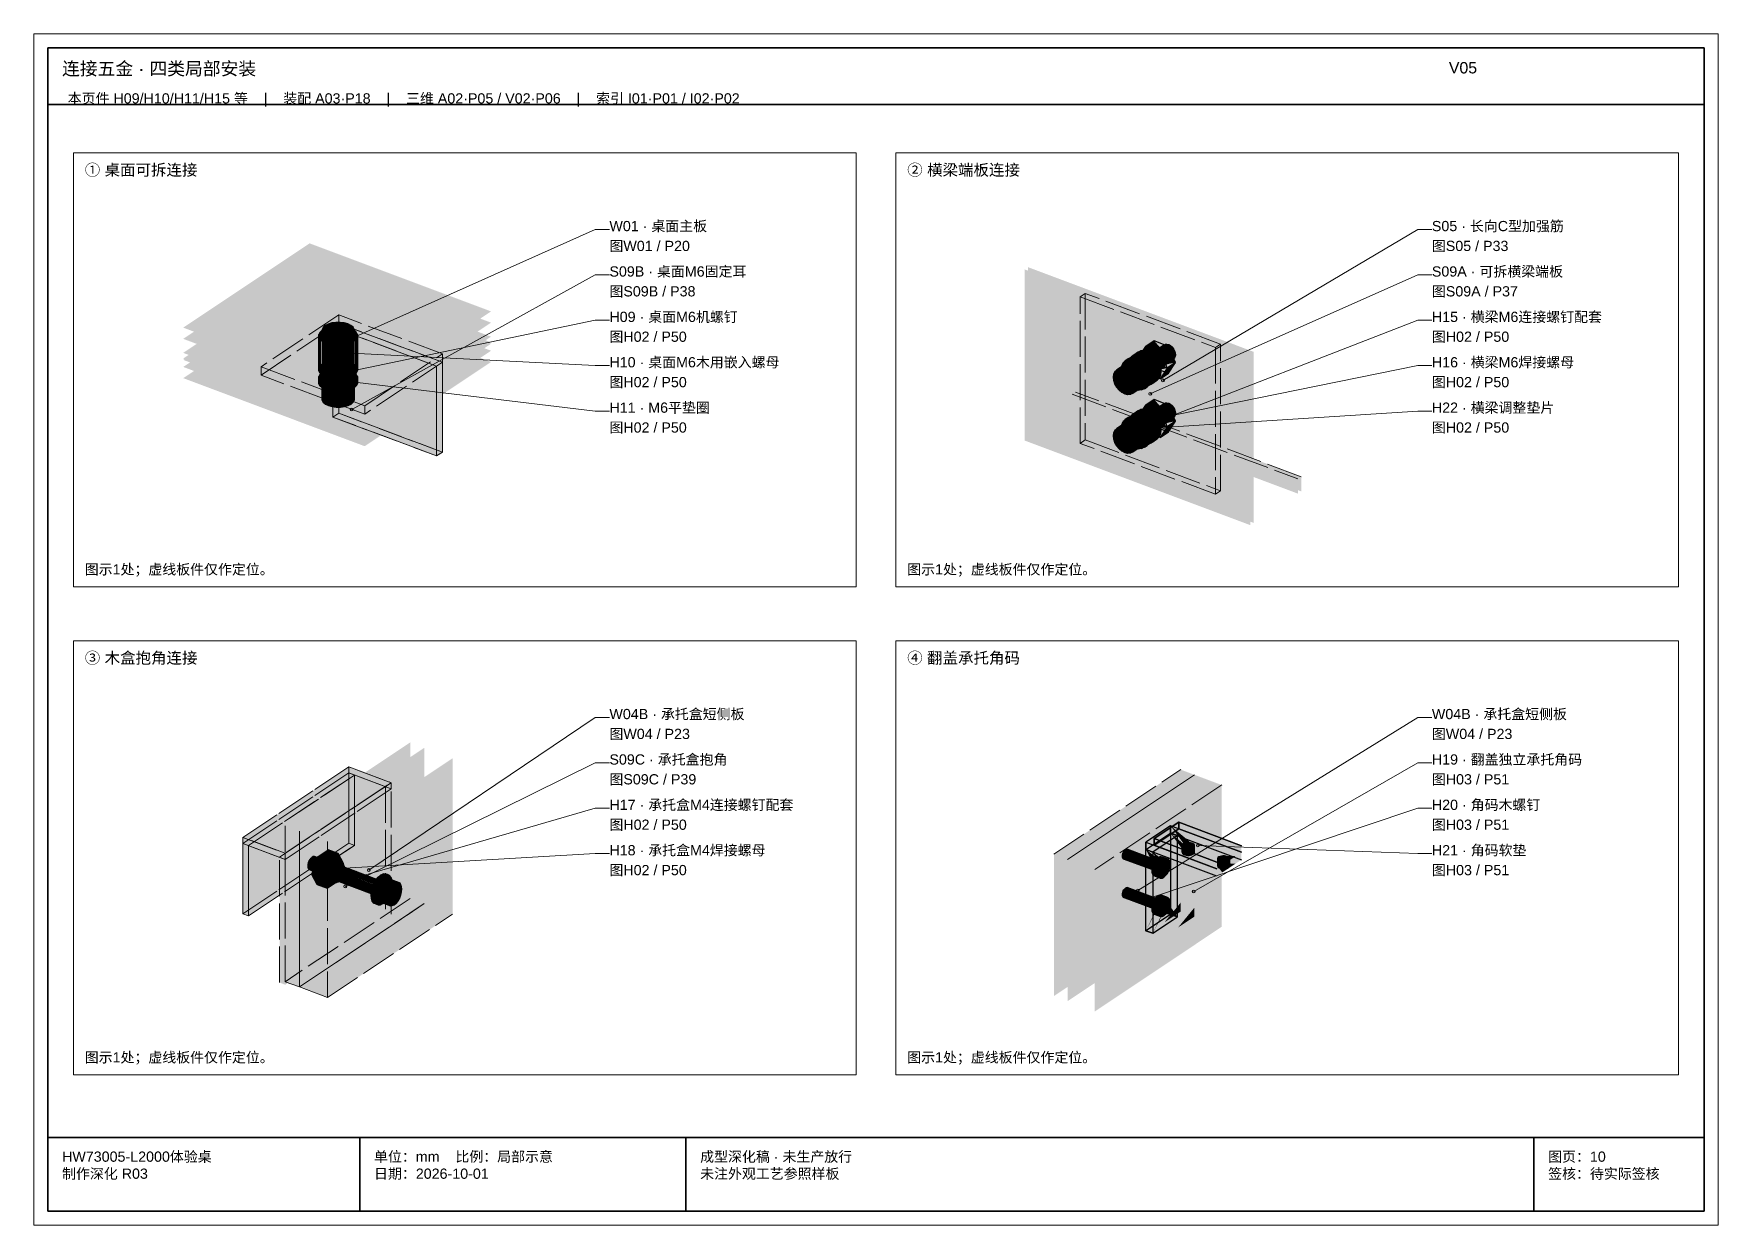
# Paper-space layout 'V05' of a CAD drawing. Header units: millimetres. Extents: x 0 to 594, y 0 to 420.
# The model-space entities are those that its viewports show. They can reach past a viewport. Long polylines and large blocks are cut down to what shows.
import ezdxf

# ---------------------------------------------------------------- set-up
doc = ezdxf.new("R2010")
doc.units = ezdxf.units.MM
doc.linetypes.add('DASHED', pattern=[1.524, 1.27, -0.254])
for name, color, linetype, lineweight in [('DIM', 7, 'Continuous', 13), ('FRAME', 7, 'Continuous', 35), ('HATCH', 8, 'Continuous', 9), ('HIDDEN', 8, 'DASHED', 13), ('NOTE', 7, 'Continuous', 18), ('OUTLINE', 7, 'Continuous', 25)]:
    doc.layers.add(name, color=color, linetype=linetype, lineweight=lineweight)
doc.styles.add('CN', font='Arial Unicode.ttf')

psp = doc.layouts.new('V05')

msp = doc.modelspace()

# ---------------------------------------------------------------- texts
at = {"layer": 'NOTE', "attachment_point": 1, "style": 'CN'}
for s, insert, char_height, width in [('连接五金 · 四类局部安装', (552100, 4100), 46, 4840), ('V05', (556990, 4100), 40, 900), ('本页件 H09/H10/H11/H15 等    |    装配 A03·P18    |    三维 A02·P05 / V02·P06    |    索引 I01·P01 / I02·P02', (552120, 3990), 36, 5700), ('① 桌面可拆连接', (552180, 3740), 40, 2680), ('② 横梁端板连接', (555080, 3740), 40, 2680), ('W01 · 桌面主板', (554030, 3540), 36, 820), ('S05 · 长向C型加强筋', (556930, 3540), 36, 820), ('图W01 / P20', (554030, 3470), 36, 820), ('图S05 / P33', (556930, 3470), 36, 820), ('S09B · 桌面M6固定耳', (554030, 3380), 36, 820), ('S09A · 可拆横梁端板', (556930, 3380), 36, 820), ('图S09B / P38', (554030, 3310), 36, 820), ('图S09A / P37', (556930, 3310), 36, 820), ('H09 · 桌面M6机螺钉', (554030, 3220), 36, 820), ('H15 · 横梁M6连接螺钉配套', (556930, 3220), 36, 820), ('图H02 / P50', (554030, 3150), 36, 820), ('图H02 / P50', (556930, 3150), 36, 820), ('H10 · 桌面M6木用嵌入螺母', (554030, 3060), 36, 820), ('H16 · 横梁M6焊接螺母', (556930, 3060), 36, 820), ('图H02 / P50', (554030, 2990), 36, 820), ('图H02 / P50', (556930, 2990), 36, 820), ('H11 · M6平垫圈', (554030, 2900), 36, 820), ('H22 · 横梁调整垫片', (556930, 2900), 36, 820), ('图H02 / P50', (554030, 2830), 36, 820), ('图H02 / P50', (556930, 2830), 36, 820), ('图示1处；虚线板件仅作定位。', (552180, 2330), 36, 2680), ('图示1处；虚线板件仅作定位。', (555080, 2330), 36, 2680), ('③ 木盒抱角连接', (552180, 2020), 40, 2680), ('④ 翻盖承托角码', (555080, 2020), 40, 2680), ('W04B · 承托盒短侧板', (554030, 1820), 36, 820), ('W04B · 承托盒短侧板', (556930, 1820), 36, 820), ('图W04 / P23', (554030, 1750), 36, 820), ('图W04 / P23', (556930, 1750), 36, 820), ('S09C · 承托盒抱角', (554030, 1660), 36, 820), ('H19 · 翻盖独立承托角码', (556930, 1660), 36, 820), ('图S09C / P39', (554030, 1590), 36, 820), ('图H03 / P51', (556930, 1590), 36, 820), ('H17 · 承托盒M4连接螺钉配套', (554030, 1500), 36, 820), ('H20 · 角码木螺钉', (556930, 1500), 36, 820), ('图H02 / P50', (554030, 1430), 36, 820), ('图H03 / P51', (556930, 1430), 36, 820), ('H18 · 承托盒M4焊接螺母', (554030, 1340), 36, 820), ('H21 · 角码软垫', (556930, 1340), 36, 820), ('图H02 / P50', (554030, 1270), 36, 820), ('图H03 / P51', (556930, 1270), 36, 820), ('图示1处；虚线板件仅作定位。', (552180, 610), 36, 2680), ('图示1处；虚线板件仅作定位。', (555080, 610), 36, 2680), ('HW73005-L2000体验桌\\P制作深化 R03', (552100, 260), 36, 1000), ('单位：mm    比例：局部示意\\P日期：2026-10-01', (553200, 260), 36, 1050), ('成型深化稿 · 未生产放行\\P未注外观工艺参照样板', (554350, 260), 36, 2890), ('图页：10\\P签核：待实际签核', (557340, 260), 36, 550)]:
    msp.add_mtext(s, dxfattribs=dict(at, insert=insert, char_height=char_height, width=width))

# ---------------------------------------------------------------- hatches: boundary and pattern name
at = {"layer": 'HATCH', "true_color": 0xeef1ef}
for points in [[(552698.192, 3099.981), (552957.917, 3451.079), (552527.362, 3164.043)], [(552711.807, 3094.876), (552976.667, 3459.651), (552972.896, 3461.066), (552957.917, 3451.079), (552698.192, 3099.981)], [(552723.317, 3090.559), (552984.881, 3456.571), (552976.667, 3459.651), (552711.807, 3094.876)], [(552731.903, 3087.34), (552991.007, 3454.274), (552984.881, 3456.571), (552723.317, 3090.559)], [(552736.982, 3085.435), (552994.631, 3452.915), (552991.007, 3454.274), (552731.903, 3087.34)], [(552738.252, 3084.959), (552995.537, 3452.575), (552994.631, 3452.915), (552736.982, 3085.435)], [(552738.424, 3084.894), (552995.968, 3452.414), (552995.537, 3452.575), (552738.252, 3084.959)], [(552739.112, 3084.636), (552997.692, 3451.767), (552995.968, 3452.414), (552738.424, 3084.894)], [(553167.104, 2924.139), (553612.638, 3221.162), (552997.692, 3451.767), (552739.112, 3084.636)], [(552527.362, 3124.469), (552957.917, 3411.505), (552698.192, 3060.407)], [(552972.896, 3421.492), (552976.667, 3420.078), (552711.807, 3055.302), (552698.192, 3060.407), (552957.917, 3411.505)], [(552984.881, 3416.998), (552723.317, 3050.985), (552711.807, 3055.302), (552976.667, 3420.078)], [(552991.007, 3414.7), (552731.903, 3047.766), (552723.317, 3050.985), (552984.881, 3416.998)], [(552994.631, 3413.341), (552736.982, 3045.861), (552731.903, 3047.766), (552991.007, 3414.7)], [(553172.51, 3346.637), (552972.896, 3421.492), (552735.797, 3263.425), (553094.704, 3181.818)], [(552995.537, 3413.002), (552738.252, 3045.385), (552736.982, 3045.861), (552994.631, 3413.341)], [(552995.968, 3412.84), (552738.424, 3045.32), (552738.252, 3045.385), (552995.537, 3413.002)], [(552997.692, 3412.193), (552739.112, 3045.062), (552738.424, 3045.32), (552995.968, 3412.84)], [(553612.638, 3181.589), (553167.104, 2884.566), (552739.112, 3045.062), (552997.692, 3412.193)], [(553172.51, 3297.169), (552972.896, 3372.025), (552735.797, 3213.958), (553094.704, 3132.351)], [(552972.896, 3372.025), (553172.51, 3297.169), (553094.704, 3132.351), (552735.797, 3213.958)], [(553172.51, 3277.382), (552972.896, 3352.238), (552735.797, 3194.171), (553094.704, 3112.564)], [(552972.896, 3352.238), (553172.51, 3277.382), (553094.704, 3112.564), (552735.797, 3194.171)], [(553118.849, 3292.559), (552972.896, 3347.291), (552735.797, 3189.225), (553094.704, 3107.617)], [(552972.896, 3347.291), (553172.51, 3272.436), (553094.704, 3107.617), (552735.797, 3189.225)], [(553183.218, 3342.621), (553172.51, 3346.637), (553094.704, 3181.818), (553107.699, 3178.161)], [(553192.744, 3339.049), (553183.218, 3342.621), (553107.699, 3178.161), (553118.358, 3172.948)], [(553200.391, 3336.181), (553192.744, 3339.049), (553118.358, 3172.948), (553125.955, 3166.532)], [(553205.62, 3334.22), (553200.391, 3336.181), (553125.955, 3166.532), (553129.973, 3159.352)], [(553208.084, 3333.296), (553205.62, 3334.22), (553129.973, 3159.352), (553130.137, 3151.897)], [(553208.536, 3333.127), (553208.084, 3333.296), (553130.137, 3151.897)], [(553209.496, 3332.767), (553208.536, 3333.127), (553130.137, 3151.897)], [(553612.638, 3181.589), (553209.496, 3332.767), (553130.137, 3151.897), (553412.412, 3048.105)], [(555494.506, 3369.006), (555559.762, 3344.535), (556290.312, 3048.048), (556290.312, 2991.408), (555494.506, 3303.89)], [(556302.249, 3056.006), (555571.699, 3352.493), (555506.443, 3376.964), (555506.443, 3311.848), (556302.249, 2999.366)], [(555827.296, 3244.21), (556290.312, 3057.672), (556290.312, 3048.048), (555559.762, 3344.535)], [(556302.249, 3065.63), (555839.233, 3252.168), (555571.699, 3352.493), (556302.249, 3056.006)], [(553118.849, 3267.825), (552972.896, 3322.557), (552735.797, 3164.491), (553094.704, 3082.884)], [(552972.896, 3322.557), (553118.849, 3267.825), (553094.704, 3082.884), (552735.797, 3164.491)], [(552972.896, 3282.984), (553118.849, 3228.251), (553094.704, 3043.31), (552735.797, 3124.917)], [(553183.218, 3293.154), (553172.51, 3297.169), (553094.704, 3132.351), (553107.699, 3128.694)], [(553183.218, 3293.154), (553107.699, 3128.694), (553094.704, 3132.351), (553172.51, 3297.169)], [(553129.932, 3288.402), (553118.849, 3292.559), (553094.704, 3107.617), (553107.699, 3103.961)], [(553183.218, 3273.367), (553172.51, 3277.382), (553094.704, 3112.564), (553107.699, 3108.907)], [(553183.218, 3273.367), (553107.699, 3108.907), (553094.704, 3112.564), (553172.51, 3277.382)], [(553183.218, 3268.42), (553107.699, 3103.961), (553094.704, 3107.617), (553172.51, 3272.436)], [(553129.932, 3263.669), (553118.849, 3267.825), (553094.704, 3082.884), (553107.699, 3079.227)], [(553129.932, 3263.669), (553107.699, 3079.227), (553094.704, 3082.884), (553118.849, 3267.825)], [(553192.744, 3289.582), (553183.218, 3293.154), (553107.699, 3128.694), (553118.358, 3123.481)], [(553192.744, 3289.582), (553118.358, 3123.481), (553107.699, 3128.694), (553183.218, 3293.154)], [(553139.244, 3284.911), (553129.932, 3288.402), (553107.699, 3103.961), (553118.358, 3098.747)], [(553192.744, 3269.795), (553183.218, 3273.367), (553107.699, 3108.907), (553118.358, 3103.694)], [(553192.744, 3269.795), (553118.358, 3103.694), (553107.699, 3108.907), (553183.218, 3273.367)], [(553192.744, 3264.848), (553118.358, 3098.747), (553107.699, 3103.961), (553183.218, 3268.42)], [(553200.391, 3286.714), (553192.744, 3289.582), (553118.358, 3123.481), (553125.955, 3117.065)], [(553200.391, 3286.714), (553125.955, 3117.065), (553118.358, 3123.481), (553192.744, 3289.582)], [(553146.108, 3282.337), (553139.244, 3284.911), (553118.358, 3098.747), (553125.955, 3092.332)], [(553200.391, 3266.927), (553192.744, 3269.795), (553118.358, 3103.694), (553125.955, 3097.278)], [(553200.391, 3266.927), (553125.955, 3097.278), (553118.358, 3103.694), (553192.744, 3269.795)], [(553205.62, 3284.753), (553200.391, 3286.714), (553125.955, 3117.065), (553129.973, 3109.885)], [(553205.62, 3284.753), (553129.973, 3109.885), (553125.955, 3117.065), (553200.391, 3286.714)], [(553150.044, 3280.86), (553146.108, 3282.337), (553125.955, 3092.332), (553129.973, 3085.152)], [(553208.084, 3283.829), (553205.62, 3284.753), (553129.973, 3109.885), (553130.137, 3102.43)], [(553208.084, 3283.829), (553130.137, 3102.43), (553129.973, 3109.885), (553205.62, 3284.753)], [(553150.807, 3280.575), (553150.044, 3280.86), (553129.973, 3085.152), (553130.137, 3077.696)], [(553208.536, 3283.66), (553208.084, 3283.829), (553130.137, 3102.43)], [(553208.536, 3283.66), (553130.137, 3102.43), (553208.084, 3283.829)], [(553209.496, 3283.3), (553208.536, 3283.66), (553130.137, 3102.43)], [(553209.496, 3283.3), (553130.137, 3102.43), (553208.536, 3283.66)], [(553612.638, 3132.121), (553209.496, 3283.3), (553130.137, 3102.43), (553412.412, 2998.637)], [(553612.638, 3132.121), (553412.412, 2998.637), (553130.137, 3102.43), (553209.496, 3283.3)], [(553556.228, 3128.541), (553150.807, 3280.575), (553130.137, 3077.696)], [(556290.312, 2981.686), (555494.506, 3296.487), (555494.506, 3303.89), (556290.312, 2991.408)], [(556290.312, 2972.688), (555494.506, 3289.635), (555494.506, 3296.487), (556290.312, 2981.686)], [(556290.312, 2965.042), (555494.506, 3283.812), (555494.506, 3289.635), (556290.312, 2972.688)], [(556290.312, 2959.479), (555494.506, 3279.576), (555494.506, 3283.812), (556290.312, 2965.042)], [(555494.506, 3279.576), (556290.312, 2959.479), (556290.312, 2883.636), (555892.409, 3032.85), (555494.506, 3204.633)], [(555506.443, 3304.445), (556302.249, 2989.644), (556302.249, 2999.366), (555506.443, 3311.848)], [(555506.443, 3297.593), (556302.249, 2980.646), (556302.249, 2989.644), (555506.443, 3304.445)], [(555506.443, 3291.77), (556302.249, 2973), (556302.249, 2980.646), (555506.443, 3297.593)], [(556302.249, 2973), (555506.443, 3291.77), (555506.443, 3287.534), (556302.249, 2967.437)], [(556302.249, 2967.437), (555506.443, 3287.534), (555506.443, 3212.591), (555904.346, 3040.808), (556302.249, 2891.595)], [(555689.478, 2756), (555689.478, 3272.891), (555707.384, 3284.828), (555707.384, 2767.937)], [(555689.478, 3272.891), (556166.962, 3093.835), (556184.868, 3105.772), (555707.384, 3284.828)], [(555900.653, 3055.863), (555689.478, 2756), (555689.478, 3272.891)], [(555905.711, 3061.103), (555900.653, 3055.863), (555689.478, 3272.891)], [(555912.304, 3064.107), (555905.711, 3061.103), (555689.478, 3272.891)], [(555919.981, 3064.67), (555912.304, 3064.107), (555689.478, 3272.891)], [(555928.22, 3062.755), (555919.981, 3064.67), (555689.478, 3272.891)], [(555936.459, 3058.491), (555928.22, 3062.755), (555689.478, 3272.891)], [(555944.136, 3052.17), (555936.459, 3058.491), (555689.478, 3272.891)], [(555944.136, 3052.17), (555689.478, 3272.891), (556166.962, 3093.835)], [(555707.384, 3284.828), (555707.384, 2767.937), (555918.558, 3067.8)], [(555707.384, 3284.828), (555918.558, 3067.8), (555923.617, 3073.04)], [(555707.384, 3284.828), (555923.617, 3073.04), (555930.21, 3076.044)], [(555707.384, 3284.828), (555930.21, 3076.044), (555937.887, 3076.607)], [(555707.384, 3284.828), (555937.887, 3076.607), (555946.126, 3074.692)], [(555707.384, 3284.828), (555946.126, 3074.692), (555954.365, 3070.428)], [(555707.384, 3284.828), (555954.365, 3070.428), (555962.042, 3064.107)], [(556184.868, 3105.772), (555707.384, 3284.828), (555962.042, 3064.107)], [(552649.905, 3206.164), (553020.418, 3165.952), (552652.436, 3207.852)], [(552652.436, 3207.852), (553020.418, 3165.952), (552654.872, 3209.476)], [(552654.872, 3209.476), (553020.418, 3165.952), (552657.034, 3210.917)], [(552657.034, 3210.917), (553020.418, 3165.952), (552658.772, 3212.075)], [(552658.772, 3212.075), (553020.418, 3165.952), (552659.976, 3212.878)], [(552659.976, 3212.878), (553020.418, 3165.952), (552698.232, 3238.383)], [(552698.232, 3238.383), (553020.418, 3165.952), (552699.375, 3239.144)], [(552699.375, 3239.144), (553020.418, 3165.952), (552700.419, 3239.84)], [(552700.419, 3239.84), (553020.418, 3165.952), (552701.293, 3240.423)], [(552701.293, 3240.423), (553020.418, 3165.952), (552701.937, 3240.852)], [(552701.937, 3240.852), (553020.418, 3165.952), (552702.31, 3241.101)], [(552702.31, 3241.101), (553020.418, 3165.952), (552702.39, 3241.154)], [(552702.39, 3241.154), (553020.418, 3165.952), (553027.731, 3172.449), (552710.7, 3246.694)], [(552718.565, 3251.938), (552710.7, 3246.694), (553027.731, 3172.449), (553038.159, 3177.779)], [(552725.43, 3256.514), (552718.565, 3251.938), (553038.159, 3177.779), (553050.989, 3181.578)], [(552730.812, 3260.102), (552725.43, 3256.514), (553050.989, 3181.578), (553065.349, 3183.586)], [(552730.812, 3210.635), (552725.43, 3207.047), (553050.989, 3132.11), (553065.349, 3134.119)], [(552730.812, 3210.635), (553065.349, 3134.119), (553050.989, 3132.11), (552725.43, 3207.047)], [(552734.344, 3262.457), (552730.812, 3260.102), (553065.349, 3183.586), (553080.26, 3183.668)], [(552734.344, 3212.99), (552730.812, 3210.635), (553065.349, 3134.119), (553080.26, 3134.201)], [(552734.344, 3212.99), (553080.26, 3134.201), (553065.349, 3134.119), (552730.812, 3210.635)], [(552735.797, 3263.425), (552734.344, 3262.457), (553080.26, 3183.668), (553094.704, 3181.818)], [(552735.797, 3213.958), (552734.344, 3212.99), (553080.26, 3134.201), (553094.704, 3132.351)], [(552735.797, 3213.958), (553094.704, 3132.351), (553080.26, 3134.201), (552734.344, 3212.99)], [(552801.537, 2996.264), (553075.712, 3179.048), (553075.712, 3208.728), (552801.537, 3025.944)], [(553075.712, 3208.728), (552801.537, 3025.944), (553043.42, 3044.719)], [(553075.712, 3208.728), (553043.42, 3044.719), (553050.803, 3044.88)], [(553075.712, 3208.728), (553050.803, 3044.88), (553058.108, 3044.319)], [(553075.712, 3208.728), (553058.108, 3044.319), (553065.052, 3043.055)], [(553075.712, 3208.728), (553065.052, 3043.055), (553071.371, 3041.138)], [(553075.712, 3208.728), (553071.371, 3041.138), (553120.722, 3022.632)], [(553075.712, 3179.048), (553441.279, 3041.96), (553441.279, 3071.64), (553075.712, 3208.728)], [(553441.279, 3071.64), (553075.712, 3208.728), (553135.423, 3010.218)], [(553075.712, 3208.728), (553120.722, 3022.632), (553126.172, 3020.135)], [(553075.712, 3208.728), (553126.172, 3020.135), (553130.542, 3017.156)], [(553075.712, 3208.728), (553130.542, 3017.156), (553133.666, 3013.807)], [(553075.712, 3208.728), (553133.666, 3013.807), (553135.423, 3010.218)], [(553129.932, 3224.095), (553107.699, 3039.653), (553094.704, 3043.31), (553118.849, 3228.251)], [(553139.244, 3260.177), (553129.932, 3263.669), (553107.699, 3079.227), (553118.358, 3074.013)], [(553139.244, 3260.177), (553118.358, 3074.013), (553107.699, 3079.227), (553129.932, 3263.669)], [(553139.244, 3220.603), (553118.358, 3034.44), (553107.699, 3039.653), (553129.932, 3224.095)], [(553200.391, 3261.98), (553125.955, 3092.332), (553118.358, 3098.747), (553192.744, 3264.848)], [(553146.108, 3257.603), (553139.244, 3260.177), (553118.358, 3074.013), (553125.955, 3067.598)], [(553146.108, 3257.603), (553125.955, 3067.598), (553118.358, 3074.013), (553139.244, 3260.177)], [(553146.108, 3218.029), (553125.955, 3028.024), (553118.358, 3034.44), (553139.244, 3220.603)], [(553205.62, 3264.966), (553200.391, 3266.927), (553125.955, 3097.278), (553129.973, 3090.098)], [(553205.62, 3264.966), (553129.973, 3090.098), (553125.955, 3097.278), (553200.391, 3266.927)], [(553205.62, 3260.02), (553129.973, 3085.152), (553125.955, 3092.332), (553200.391, 3261.98)], [(553150.044, 3256.127), (553146.108, 3257.603), (553125.955, 3067.598), (553129.973, 3060.418)], [(553150.044, 3256.127), (553129.973, 3060.418), (553125.955, 3067.598), (553146.108, 3257.603)], [(553150.044, 3216.553), (553129.973, 3020.844), (553125.955, 3028.024), (553146.108, 3218.029)], [(553208.084, 3264.042), (553205.62, 3264.966), (553129.973, 3090.098), (553130.137, 3082.643)], [(553208.084, 3264.042), (553130.137, 3082.643), (553129.973, 3090.098), (553205.62, 3264.966)], [(553208.084, 3259.096), (553130.137, 3077.696), (553129.973, 3085.152), (553205.62, 3260.02)], [(553150.807, 3255.841), (553150.044, 3256.127), (553129.973, 3060.418), (553130.137, 3052.963)], [(553150.807, 3255.841), (553130.137, 3052.963), (553129.973, 3060.418), (553150.044, 3256.127)], [(553150.807, 3216.267), (553130.137, 3013.389), (553129.973, 3020.844), (553150.044, 3216.553)], [(553208.536, 3263.873), (553208.084, 3264.042), (553130.137, 3082.643)], [(553208.536, 3263.873), (553130.137, 3082.643), (553208.084, 3264.042)], [(553209.496, 3263.513), (553208.536, 3263.873), (553130.137, 3082.643)], [(553209.496, 3263.513), (553130.137, 3082.643), (553208.536, 3263.873)], [(553612.638, 3112.334), (553209.496, 3263.513), (553130.137, 3082.643), (553412.412, 2978.851)], [(553612.638, 3112.334), (553412.412, 2978.851), (553130.137, 3082.643), (553209.496, 3263.513)], [(553208.536, 3258.926), (553130.137, 3077.696), (553208.084, 3259.096)], [(553209.496, 3258.566), (553130.137, 3077.696), (553208.536, 3258.926)], [(553612.638, 3107.388), (553412.412, 2973.904), (553130.137, 3077.696), (553209.496, 3258.566)], [(553556.228, 3103.808), (553150.807, 3255.841), (553130.137, 3052.963)], [(553556.228, 3103.808), (553130.137, 3052.963), (553150.807, 3255.841)], [(553556.228, 3064.234), (553130.137, 3013.389), (553150.807, 3216.267)], [(555506.443, 3212.591), (555506.443, 3211.418), (555897.549, 3042.388), (555904.346, 3040.808)], [(555506.443, 3211.418), (555506.443, 3208.637), (555891.215, 3041.924), (555897.549, 3042.388)], [(555506.443, 3208.637), (555506.443, 3204.43), (555885.776, 3039.445), (555891.215, 3041.924)], [(556135.476, 3128.642), (556290.312, 3066.693), (556290.312, 3057.672), (555827.296, 3244.21)], [(556302.249, 3074.651), (556147.413, 3136.6), (555839.233, 3252.168), (556302.249, 3065.63)], [(552802.386, 3021.335), (553020.418, 3165.952), (552649.905, 3206.164), (552527.362, 3124.469)], [(552802.386, 2971.868), (553020.418, 3116.485), (552649.905, 3156.697), (552527.362, 3075.002)], [(552802.386, 2971.868), (552527.362, 3075.002), (552649.905, 3156.697), (553020.418, 3116.485)], [(552649.905, 3156.697), (553020.418, 3116.485), (552652.436, 3158.385)], [(552649.905, 3156.697), (552652.436, 3158.385), (553020.418, 3116.485)], [(552652.436, 3158.385), (553020.418, 3116.485), (552654.872, 3160.008)], [(552652.436, 3158.385), (552654.872, 3160.008), (553020.418, 3116.485)], [(552654.872, 3160.008), (553020.418, 3116.485), (552657.034, 3161.449)], [(552654.872, 3160.008), (552657.034, 3161.449), (553020.418, 3116.485)], [(552657.034, 3161.449), (552658.772, 3162.608), (553020.418, 3116.485)], [(552657.034, 3161.449), (553020.418, 3116.485), (552658.772, 3162.608)], [(552658.772, 3162.608), (553020.418, 3116.485), (552659.976, 3163.411)], [(552658.772, 3162.608), (552659.976, 3163.411), (553020.418, 3116.485)], [(552659.976, 3163.411), (553020.418, 3116.485), (552698.232, 3188.915)], [(552659.976, 3163.411), (552698.232, 3188.915), (553020.418, 3116.485)], [(552659.976, 3143.624), (553020.418, 3096.698), (552698.232, 3169.128)], [(552659.976, 3143.624), (552698.232, 3169.128), (553020.418, 3096.698)], [(552659.976, 3138.677), (553020.418, 3091.751), (552698.232, 3164.182)], [(552659.976, 3138.677), (552698.232, 3164.182), (553020.418, 3091.751)], [(552698.232, 3188.915), (553020.418, 3116.485), (552699.375, 3189.677)], [(552698.232, 3188.915), (552699.375, 3189.677), (553020.418, 3116.485)], [(552698.232, 3169.128), (553020.418, 3096.698), (552699.375, 3169.89)], [(552698.232, 3169.128), (552699.375, 3169.89), (553020.418, 3096.698)], [(552698.232, 3164.182), (553020.418, 3091.751), (552699.375, 3164.943)], [(552698.232, 3164.182), (552699.375, 3164.943), (553020.418, 3091.751)], [(552699.375, 3189.677), (552700.419, 3190.373), (553020.418, 3116.485)], [(552699.375, 3189.677), (553020.418, 3116.485), (552700.419, 3190.373)], [(552699.375, 3169.89), (552700.419, 3170.586), (553020.418, 3096.698)], [(552699.375, 3169.89), (553020.418, 3096.698), (552700.419, 3170.586)], [(552699.375, 3164.943), (552700.419, 3165.64), (553020.418, 3091.751)], [(552699.375, 3164.943), (553020.418, 3091.751), (552700.419, 3165.64)], [(552700.419, 3190.373), (552701.293, 3190.956), (553020.418, 3116.485)], [(552700.419, 3190.373), (553020.418, 3116.485), (552701.293, 3190.956)], [(552700.419, 3170.586), (553020.418, 3096.698), (552701.293, 3171.169)], [(552700.419, 3170.586), (552701.293, 3171.169), (553020.418, 3096.698)], [(552700.419, 3165.64), (553020.418, 3091.751), (552701.293, 3166.222)], [(552700.419, 3165.64), (552701.293, 3166.222), (553020.418, 3091.751)], [(552701.293, 3190.956), (553020.418, 3116.485), (552701.937, 3191.385)], [(552701.293, 3190.956), (552701.937, 3191.385), (553020.418, 3116.485)], [(552701.293, 3171.169), (553020.418, 3096.698), (552701.937, 3171.598)], [(552701.293, 3171.169), (552701.937, 3171.598), (553020.418, 3096.698)], [(552701.293, 3166.222), (553020.418, 3091.751), (552701.937, 3166.652)], [(552701.293, 3166.222), (552701.937, 3166.652), (553020.418, 3091.751)], [(552701.937, 3191.385), (553020.418, 3116.485), (552702.31, 3191.634)], [(552701.937, 3191.385), (552702.31, 3191.634), (553020.418, 3116.485)], [(552701.937, 3171.598), (553020.418, 3096.698), (552702.31, 3171.847)], [(552701.937, 3171.598), (552702.31, 3171.847), (553020.418, 3096.698)], [(552701.937, 3166.652), (553020.418, 3091.751), (552702.31, 3166.9)], [(552701.937, 3166.652), (552702.31, 3166.9), (553020.418, 3091.751)], [(552702.31, 3191.634), (553020.418, 3116.485), (552702.39, 3191.687)], [(552702.31, 3191.634), (552702.39, 3191.687), (553020.418, 3116.485)], [(552702.31, 3171.847), (553020.418, 3096.698), (552702.39, 3171.9)], [(552702.31, 3171.847), (552702.39, 3171.9), (553020.418, 3096.698)], [(552702.31, 3166.9), (553020.418, 3091.751), (552702.39, 3166.953)], [(552702.31, 3166.9), (552702.39, 3166.953), (553020.418, 3091.751)], [(552702.39, 3191.687), (552710.7, 3197.227), (553027.731, 3122.982), (553020.418, 3116.485)], [(552702.39, 3191.687), (553020.418, 3116.485), (553027.731, 3122.982), (552710.7, 3197.227)], [(552702.39, 3171.9), (552710.7, 3177.44), (553027.731, 3103.195), (553020.418, 3096.698)], [(552702.39, 3171.9), (553020.418, 3096.698), (553027.731, 3103.195), (552710.7, 3177.44)], [(552702.39, 3166.953), (552710.7, 3172.493), (553027.731, 3098.249), (553020.418, 3091.751)], [(552702.39, 3166.953), (553020.418, 3091.751), (553027.731, 3098.249), (552710.7, 3172.493)], [(552718.565, 3202.471), (552710.7, 3197.227), (553027.731, 3122.982), (553038.159, 3128.312)], [(552718.565, 3202.471), (553038.159, 3128.312), (553027.731, 3122.982), (552710.7, 3197.227)], [(552718.565, 3182.684), (552710.7, 3177.44), (553027.731, 3103.195), (553038.159, 3108.525)], [(552718.565, 3182.684), (553038.159, 3108.525), (553027.731, 3103.195), (552710.7, 3177.44)], [(552718.565, 3177.737), (552710.7, 3172.493), (553027.731, 3098.249), (553038.159, 3103.578)], [(552718.565, 3177.737), (553038.159, 3103.578), (553027.731, 3098.249), (552710.7, 3172.493)], [(552718.565, 3153.003), (552710.7, 3147.76), (553027.731, 3073.515), (553038.159, 3078.845)], [(552718.565, 3153.003), (553038.159, 3078.845), (553027.731, 3073.515), (552710.7, 3147.76)], [(552725.43, 3207.047), (552718.565, 3202.471), (553038.159, 3128.312), (553050.989, 3132.11)], [(552725.43, 3207.047), (553050.989, 3132.11), (553038.159, 3128.312), (552718.565, 3202.471)], [(552725.43, 3187.26), (552718.565, 3182.684), (553038.159, 3108.525), (553050.989, 3112.324)], [(552725.43, 3187.26), (553050.989, 3112.324), (553038.159, 3108.525), (552718.565, 3182.684)], [(552725.43, 3182.313), (552718.565, 3177.737), (553038.159, 3103.578), (553050.989, 3107.377)], [(552725.43, 3182.313), (553050.989, 3107.377), (553038.159, 3103.578), (552718.565, 3177.737)], [(552725.43, 3157.58), (552718.565, 3153.003), (553038.159, 3078.845), (553050.989, 3082.643)], [(552725.43, 3157.58), (553050.989, 3082.643), (553038.159, 3078.845), (552718.565, 3153.003)], [(552730.812, 3190.848), (552725.43, 3187.26), (553050.989, 3112.324), (553065.349, 3114.332)], [(552730.812, 3190.848), (553065.349, 3114.332), (553050.989, 3112.324), (552725.43, 3187.26)], [(552730.812, 3185.901), (552725.43, 3182.313), (553050.989, 3107.377), (553065.349, 3109.385)], [(552730.812, 3185.901), (553065.349, 3109.385), (553050.989, 3107.377), (552725.43, 3182.313)], [(552730.812, 3161.168), (552725.43, 3157.58), (553050.989, 3082.643), (553065.349, 3084.652)], [(552730.812, 3161.168), (553065.349, 3084.652), (553050.989, 3082.643), (552725.43, 3157.58)], [(552734.344, 3193.203), (552730.812, 3190.848), (553065.349, 3114.332), (553080.26, 3114.414)], [(552734.344, 3193.203), (553080.26, 3114.414), (553065.349, 3114.332), (552730.812, 3190.848)], [(552734.344, 3188.256), (552730.812, 3185.901), (553065.349, 3109.385), (553080.26, 3109.468)], [(552734.344, 3188.256), (553080.26, 3109.468), (553065.349, 3109.385), (552730.812, 3185.901)], [(552734.344, 3163.523), (552730.812, 3161.168), (553065.349, 3084.652), (553080.26, 3084.734)], [(552734.344, 3163.523), (553080.26, 3084.734), (553065.349, 3084.652), (552730.812, 3161.168)], [(552735.797, 3194.171), (552734.344, 3193.203), (553080.26, 3114.414), (553094.704, 3112.564)], [(552735.797, 3194.171), (553094.704, 3112.564), (553080.26, 3114.414), (552734.344, 3193.203)], [(552735.797, 3189.225), (552734.344, 3188.256), (553080.26, 3109.468), (553094.704, 3107.617)], [(552735.797, 3189.225), (553094.704, 3107.617), (553080.26, 3109.468), (552734.344, 3188.256)], [(552735.797, 3164.491), (552734.344, 3163.523), (553080.26, 3084.734), (553094.704, 3082.884)], [(552735.797, 3164.491), (553094.704, 3082.884), (553080.26, 3084.734), (552734.344, 3163.523)], [(553043.42, 3015.038), (552801.537, 2996.264), (553075.712, 3179.048)], [(552809.894, 3018.519), (553020.418, 3165.952), (552802.386, 3021.335)], [(552816.751, 3015.948), (553020.418, 3165.952), (552809.894, 3018.519)], [(552822.394, 3013.832), (553020.418, 3165.952), (552816.751, 3015.948)], [(552826.415, 3012.324), (553020.418, 3165.952), (552822.394, 3013.832)], [(552828.595, 3011.506), (553020.418, 3165.952), (552826.415, 3012.324)], [(552830.702, 3010.716), (553016.717, 3158.73), (553020.418, 3165.952), (552828.595, 3011.506)], [(552834.554, 3009.272), (553016.882, 3151.274), (553016.717, 3158.73), (552830.702, 3010.716)], [(552839.924, 3007.258), (553020.899, 3144.095), (553016.882, 3151.274), (552834.554, 3009.272)], [(553020.418, 3116.485), (553016.717, 3109.262), (553016.717, 3158.73), (553020.418, 3165.952)], [(553016.717, 3109.262), (553016.882, 3101.807), (553016.882, 3151.274), (553016.717, 3158.73)], [(553016.882, 3101.807), (553020.899, 3094.627), (553020.899, 3144.095), (553016.882, 3151.274)], [(553027.731, 3122.982), (553020.418, 3116.485), (553020.418, 3165.952), (553027.731, 3172.449)], [(553038.159, 3128.312), (553027.731, 3122.982), (553027.731, 3172.449), (553038.159, 3177.779)], [(553050.989, 3132.11), (553038.159, 3128.312), (553038.159, 3177.779), (553050.989, 3181.578)], [(553050.803, 3015.2), (553043.42, 3015.038), (553075.712, 3179.048)], [(553058.108, 3014.638), (553050.803, 3015.2), (553075.712, 3179.048)], [(553065.349, 3134.119), (553050.989, 3132.11), (553050.989, 3181.578), (553065.349, 3183.586)], [(553075.712, 2862.457), (553055.149, 2848.749), (553055.149, 3165.339), (553075.712, 3179.048)], [(553075.712, 3179.048), (553055.149, 3165.339), (553420.716, 3028.251)], [(553055.149, 2848.749), (553420.716, 2711.661), (553420.716, 3028.251), (553055.149, 3165.339)], [(553065.052, 3013.375), (553058.108, 3014.638), (553075.712, 3179.048)], [(553071.371, 3011.458), (553065.052, 3013.375), (553075.712, 3179.048)], [(553080.26, 3134.201), (553065.349, 3134.119), (553065.349, 3183.586), (553080.26, 3183.668)], [(553120.722, 2992.951), (553071.371, 3011.458), (553075.712, 3179.048)], [(553441.279, 2725.37), (553075.712, 2862.457), (553075.712, 3179.048), (553441.279, 3041.96)], [(553075.712, 3179.048), (553420.716, 3028.251), (553441.279, 3041.96)], [(553135.423, 2980.537), (553075.712, 3179.048), (553441.279, 3041.96)], [(553126.172, 2990.455), (553120.722, 2992.951), (553075.712, 3179.048)], [(553130.542, 2987.475), (553126.172, 2990.455), (553075.712, 3179.048)], [(553133.666, 2984.126), (553130.542, 2987.475), (553075.712, 3179.048)], [(553135.423, 2980.537), (553133.666, 2984.126), (553075.712, 3179.048)], [(553094.704, 3132.351), (553080.26, 3134.201), (553080.26, 3183.668), (553094.704, 3181.818)], [(553107.699, 3128.694), (553094.704, 3132.351), (553094.704, 3181.818), (553107.699, 3178.161)], [(553118.358, 3123.481), (553107.699, 3128.694), (553107.699, 3178.161), (553118.358, 3172.948)], [(553125.955, 3117.065), (553118.358, 3123.481), (553118.358, 3172.948), (553125.955, 3166.532)], [(553129.973, 3109.885), (553125.955, 3117.065), (553125.955, 3166.532), (553129.973, 3159.352)], [(553126.436, 3095.208), (553130.137, 3102.43), (553130.137, 3151.897), (553126.436, 3144.675)], [(553412.412, 3048.105), (553130.137, 3151.897), (553126.436, 3144.675), (553405.059, 3043.202)], [(553130.137, 3102.43), (553129.973, 3109.885), (553129.973, 3159.352), (553130.137, 3151.897)], [(555494.506, 3204.633), (555892.409, 3032.85), (555885.612, 3034.43), (555494.506, 3203.46)], [(555494.506, 3203.46), (555885.612, 3034.43), (555879.278, 3033.965), (555494.506, 3200.678)], [(555494.506, 3200.678), (555879.278, 3033.965), (555873.839, 3031.487), (555494.506, 3196.472)], [(555494.506, 3196.472), (555873.839, 3031.487), (555869.666, 3027.164), (555494.506, 3191.123)], [(555494.506, 3191.123), (555869.666, 3027.164), (555867.042, 3021.292), (555494.506, 3185.001)], [(555494.506, 3185.001), (555867.042, 3021.292), (555866.147, 3014.269), (555494.506, 3178.532)], [(555494.506, 3172.167), (555494.506, 3178.532), (555866.147, 3014.269), (555867.042, 3006.576)], [(555866.147, 2807.513), (555494.506, 2998.155), (555494.506, 3172.167), (555867.042, 3006.576)], [(555506.443, 3204.43), (555506.443, 3199.081), (555881.603, 3035.122), (555885.776, 3039.445)], [(555506.443, 3199.081), (555506.443, 3192.959), (555878.979, 3029.25), (555881.603, 3035.122)], [(555506.443, 3192.959), (555506.443, 3186.49), (555878.084, 3022.227), (555878.979, 3029.25)], [(555506.443, 3180.125), (555878.979, 3014.534), (555878.084, 3022.227), (555506.443, 3186.49)], [(555878.979, 3014.534), (555506.443, 3180.125), (555506.443, 3006.113), (555878.084, 2815.471)], [(552802.386, 2952.081), (553020.418, 3096.698), (552649.905, 3136.91), (552527.362, 3055.215)], [(552802.386, 2952.081), (552527.362, 3055.215), (552649.905, 3136.91), (553020.418, 3096.698)], [(552802.386, 2947.134), (553020.418, 3091.751), (552649.905, 3131.963), (552527.362, 3050.268)], [(552802.386, 2947.134), (552527.362, 3050.268), (552649.905, 3131.963), (553020.418, 3091.751)], [(552802.386, 2922.4), (553020.418, 3067.018), (552649.905, 3107.23), (552527.362, 3025.534)], [(552802.386, 2922.4), (552527.362, 3025.534), (552649.905, 3107.23), (553020.418, 3067.018)], [(552649.905, 3136.91), (553020.418, 3096.698), (552652.436, 3138.598)], [(552649.905, 3136.91), (552652.436, 3138.598), (553020.418, 3096.698)], [(552649.905, 3131.963), (553020.418, 3091.751), (552652.436, 3133.651)], [(552649.905, 3131.963), (552652.436, 3133.651), (553020.418, 3091.751)], [(552649.905, 3107.23), (553020.418, 3067.018), (552652.436, 3108.917)], [(552649.905, 3107.23), (552652.436, 3108.917), (553020.418, 3067.018)], [(552652.436, 3138.598), (553020.418, 3096.698), (552654.872, 3140.222)], [(552652.436, 3138.598), (552654.872, 3140.222), (553020.418, 3096.698)], [(552652.436, 3133.651), (553020.418, 3091.751), (552654.872, 3135.275)], [(552652.436, 3133.651), (552654.872, 3135.275), (553020.418, 3091.751)], [(552652.436, 3108.917), (553020.418, 3067.018), (552654.872, 3110.541)], [(552652.436, 3108.917), (552654.872, 3110.541), (553020.418, 3067.018)], [(552654.872, 3140.222), (553020.418, 3096.698), (552657.034, 3141.663)], [(552654.872, 3140.222), (552657.034, 3141.663), (553020.418, 3096.698)], [(552654.872, 3135.275), (553020.418, 3091.751), (552657.034, 3136.716)], [(552654.872, 3135.275), (552657.034, 3136.716), (553020.418, 3091.751)], [(552654.872, 3110.541), (553020.418, 3067.018), (552657.034, 3111.982)], [(552654.872, 3110.541), (552657.034, 3111.982), (553020.418, 3067.018)], [(552657.034, 3141.663), (552658.772, 3142.821), (553020.418, 3096.698)], [(552657.034, 3141.663), (553020.418, 3096.698), (552658.772, 3142.821)], [(552657.034, 3136.716), (552658.772, 3137.874), (553020.418, 3091.751)], [(552657.034, 3136.716), (553020.418, 3091.751), (552658.772, 3137.874)], [(552657.034, 3111.982), (552658.772, 3113.141), (553020.418, 3067.018)], [(552657.034, 3111.982), (553020.418, 3067.018), (552658.772, 3113.141)], [(552658.772, 3142.821), (553020.418, 3096.698), (552659.976, 3143.624)], [(552658.772, 3142.821), (552659.976, 3143.624), (553020.418, 3096.698)], [(552658.772, 3137.874), (553020.418, 3091.751), (552659.976, 3138.677)], [(552658.772, 3137.874), (552659.976, 3138.677), (553020.418, 3091.751)], [(552658.772, 3113.141), (553020.418, 3067.018), (552659.976, 3113.944)], [(552658.772, 3113.141), (552659.976, 3113.944), (553020.418, 3067.018)], [(552659.976, 3113.944), (553020.418, 3067.018), (552698.232, 3139.448)], [(552659.976, 3113.944), (552698.232, 3139.448), (553020.418, 3067.018)], [(552659.976, 3074.37), (552698.232, 3099.874), (553020.418, 3027.444)], [(552698.232, 3139.448), (553020.418, 3067.018), (552699.375, 3140.21)], [(552698.232, 3139.448), (552699.375, 3140.21), (553020.418, 3067.018)], [(552698.232, 3099.874), (552699.375, 3100.636), (553020.418, 3027.444)], [(552699.375, 3140.21), (552700.419, 3140.906), (553020.418, 3067.018)], [(552699.375, 3140.21), (553020.418, 3067.018), (552700.419, 3140.906)], [(552699.375, 3100.636), (552700.419, 3101.332), (553020.418, 3027.444)], [(552700.419, 3140.906), (553020.418, 3067.018), (552701.293, 3141.489)], [(552700.419, 3140.906), (552701.293, 3141.489), (553020.418, 3067.018)], [(552700.419, 3101.332), (552701.293, 3101.915), (553020.418, 3027.444)], [(552701.293, 3141.489), (553020.418, 3067.018), (552701.937, 3141.918)], [(552701.293, 3141.489), (552701.937, 3141.918), (553020.418, 3067.018)], [(552701.293, 3101.915), (552701.937, 3102.344), (553020.418, 3027.444)], [(552701.937, 3141.918), (553020.418, 3067.018), (552702.31, 3142.166)], [(552701.937, 3141.918), (552702.31, 3142.166), (553020.418, 3067.018)], [(552701.937, 3102.344), (552702.31, 3102.593), (553020.418, 3027.444)], [(552702.31, 3142.166), (553020.418, 3067.018), (552702.39, 3142.22)], [(552702.31, 3142.166), (552702.39, 3142.22), (553020.418, 3067.018)], [(552702.31, 3102.593), (552702.39, 3102.646), (553020.418, 3027.444)], [(552702.39, 3142.22), (552710.7, 3147.76), (553027.731, 3073.515), (553020.418, 3067.018)], [(552702.39, 3142.22), (553020.418, 3067.018), (553027.731, 3073.515), (552710.7, 3147.76)], [(552702.39, 3102.646), (552710.7, 3108.186), (553027.731, 3033.941), (553020.418, 3027.444)], [(552718.565, 3113.43), (553038.159, 3039.271), (553027.731, 3033.941), (552710.7, 3108.186)], [(552725.43, 3118.006), (553050.989, 3043.069), (553038.159, 3039.271), (552718.565, 3113.43)], [(552730.812, 3121.594), (553065.349, 3045.078), (553050.989, 3043.069), (552725.43, 3118.006)], [(552734.344, 3123.949), (553080.26, 3045.16), (553065.349, 3045.078), (552730.812, 3121.594)], [(552735.797, 3124.917), (553094.704, 3043.31), (553080.26, 3045.16), (552734.344, 3123.949)], [(552809.894, 2969.052), (553020.418, 3116.485), (552802.386, 2971.868)], [(552809.894, 2969.052), (552802.386, 2971.868), (553020.418, 3116.485)], [(552809.894, 2949.265), (553020.418, 3096.698), (552802.386, 2952.081)], [(552809.894, 2949.265), (552802.386, 2952.081), (553020.418, 3096.698)], [(552809.894, 2944.318), (553020.418, 3091.751), (552802.386, 2947.134)], [(552809.894, 2944.318), (552802.386, 2947.134), (553020.418, 3091.751)], [(552816.751, 2966.48), (553020.418, 3116.485), (552809.894, 2969.052)], [(552816.751, 2966.48), (552809.894, 2969.052), (553020.418, 3116.485)], [(552816.751, 2946.694), (553020.418, 3096.698), (552809.894, 2949.265)], [(552816.751, 2946.694), (552809.894, 2949.265), (553020.418, 3096.698)], [(552816.751, 2941.747), (553020.418, 3091.751), (552809.894, 2944.318)], [(552816.751, 2941.747), (552809.894, 2944.318), (553020.418, 3091.751)], [(552822.394, 2964.364), (553020.418, 3116.485), (552816.751, 2966.48)], [(552822.394, 2964.364), (552816.751, 2966.48), (553020.418, 3116.485)], [(552822.394, 2944.578), (553020.418, 3096.698), (552816.751, 2946.694)], [(552822.394, 2944.578), (552816.751, 2946.694), (553020.418, 3096.698)], [(552822.394, 2939.631), (553020.418, 3091.751), (552816.751, 2941.747)], [(552822.394, 2939.631), (552816.751, 2941.747), (553020.418, 3091.751)], [(552826.415, 2962.857), (553020.418, 3116.485), (552822.394, 2964.364)], [(552826.415, 2962.857), (552822.394, 2964.364), (553020.418, 3116.485)], [(552826.415, 2943.07), (553020.418, 3096.698), (552822.394, 2944.578)], [(552826.415, 2943.07), (552822.394, 2944.578), (553020.418, 3096.698)], [(552826.415, 2938.123), (553020.418, 3091.751), (552822.394, 2939.631)], [(552826.415, 2938.123), (552822.394, 2939.631), (553020.418, 3091.751)], [(552828.595, 2962.039), (553020.418, 3116.485), (552826.415, 2962.857)], [(552828.595, 2962.039), (552826.415, 2962.857), (553020.418, 3116.485)], [(552828.595, 2942.252), (553020.418, 3096.698), (552826.415, 2943.07)], [(552828.595, 2942.252), (552826.415, 2943.07), (553020.418, 3096.698)], [(552828.595, 2937.306), (553020.418, 3091.751), (552826.415, 2938.123)], [(552828.595, 2937.306), (552826.415, 2938.123), (553020.418, 3091.751)], [(552830.702, 2961.249), (553016.717, 3109.262), (553020.418, 3116.485), (552828.595, 2962.039)], [(552830.702, 2961.249), (552828.595, 2962.039), (553020.418, 3116.485), (553016.717, 3109.262)], [(552830.702, 2941.462), (553016.717, 3089.476), (553020.418, 3096.698), (552828.595, 2942.252)], [(552830.702, 2941.462), (552828.595, 2942.252), (553020.418, 3096.698), (553016.717, 3089.476)], [(552830.702, 2936.515), (553016.717, 3084.529), (553020.418, 3091.751), (552828.595, 2937.306)], [(552830.702, 2936.515), (552828.595, 2937.306), (553020.418, 3091.751), (553016.717, 3084.529)], [(552834.554, 2959.805), (553016.882, 3101.807), (553016.717, 3109.262), (552830.702, 2961.249)], [(552834.554, 2959.805), (552830.702, 2961.249), (553016.717, 3109.262), (553016.882, 3101.807)], [(552834.554, 2940.018), (553016.882, 3082.02), (553016.717, 3089.476), (552830.702, 2941.462)], [(552834.554, 2940.018), (552830.702, 2941.462), (553016.717, 3089.476), (553016.882, 3082.02)], [(552839.924, 2957.791), (553020.899, 3094.627), (553016.882, 3101.807), (552834.554, 2959.805)], [(552839.924, 2957.791), (552834.554, 2959.805), (553016.882, 3101.807), (553020.899, 3094.627)], [(552846.43, 3004.818), (553028.496, 3137.679), (553020.899, 3144.095), (552839.924, 3007.258)], [(552846.43, 2955.351), (553028.496, 3088.212), (553020.899, 3094.627), (552839.924, 2957.791)], [(552846.43, 2955.351), (552839.924, 2957.791), (553020.899, 3094.627), (553028.496, 3088.212)], [(553167.104, 2884.566), (553261.204, 2947.299), (553028.496, 3137.679), (552846.43, 3004.818)], [(553020.418, 3096.698), (553016.717, 3089.476), (553016.717, 3109.262), (553020.418, 3116.485)], [(553016.717, 3089.476), (553016.882, 3082.02), (553016.882, 3101.807), (553016.717, 3109.262)], [(553020.418, 3091.751), (553016.717, 3084.529), (553016.717, 3089.476), (553020.418, 3096.698)], [(553020.418, 3067.018), (553016.717, 3059.795), (553016.717, 3084.529), (553020.418, 3091.751)], [(553016.717, 3084.529), (553016.882, 3077.074), (553016.882, 3082.02), (553016.717, 3089.476)], [(553016.882, 3082.02), (553020.899, 3074.84), (553020.899, 3094.627), (553016.882, 3101.807)], [(553027.731, 3103.195), (553020.418, 3096.698), (553020.418, 3116.485), (553027.731, 3122.982)], [(553027.731, 3098.249), (553020.418, 3091.751), (553020.418, 3096.698), (553027.731, 3103.195)], [(553027.731, 3073.515), (553020.418, 3067.018), (553020.418, 3091.751), (553027.731, 3098.249)], [(553020.899, 3094.627), (553028.496, 3088.212), (553028.496, 3137.679), (553020.899, 3144.095)], [(553020.899, 3074.84), (553028.496, 3068.425), (553028.496, 3088.212), (553020.899, 3094.627)], [(553038.159, 3108.525), (553027.731, 3103.195), (553027.731, 3122.982), (553038.159, 3128.312)], [(553038.159, 3103.578), (553027.731, 3098.249), (553027.731, 3103.195), (553038.159, 3108.525)], [(553038.159, 3078.845), (553027.731, 3073.515), (553027.731, 3098.249), (553038.159, 3103.578)], [(553028.496, 3088.212), (553039.155, 3082.998), (553039.155, 3132.466), (553028.496, 3137.679)], [(553311.846, 2981.06), (553039.155, 3132.466), (553028.496, 3137.679), (553311.331, 2980.717)], [(553311.331, 2980.717), (553028.496, 3137.679), (553311.245, 2980.659)], [(553311.245, 2980.659), (553028.496, 3137.679), (553261.918, 2947.775)], [(553261.918, 2947.775), (553028.496, 3137.679), (553261.204, 2947.299)], [(553050.989, 3112.324), (553038.159, 3108.525), (553038.159, 3128.312), (553050.989, 3132.11)], [(553050.989, 3107.377), (553038.159, 3103.578), (553038.159, 3108.525), (553050.989, 3112.324)], [(553050.989, 3082.643), (553038.159, 3078.845), (553038.159, 3103.578), (553050.989, 3107.377)], [(553039.155, 3082.998), (553052.15, 3079.342), (553052.15, 3128.809), (553039.155, 3132.466)], [(553362.379, 3014.749), (553363.29, 3015.356), (553052.15, 3128.809), (553039.155, 3132.466)], [(553361.284, 3014.019), (553362.379, 3014.749), (553039.155, 3132.466)], [(553360.345, 3013.393), (553361.284, 3014.019), (553039.155, 3132.466)], [(553359.627, 3012.914), (553360.345, 3013.393), (553039.155, 3132.466)], [(553359.178, 3012.615), (553359.627, 3012.914), (553039.155, 3132.466)], [(553359.026, 3012.514), (553359.178, 3012.615), (553039.155, 3132.466)], [(553359.026, 3012.514), (553039.155, 3132.466), (553345.665, 3003.606)], [(553345.665, 3003.606), (553039.155, 3132.466), (553343.427, 3002.114)], [(553343.427, 3002.114), (553039.155, 3132.466), (553340.288, 3000.022)], [(553340.288, 3000.022), (553039.155, 3132.466), (553335.569, 2996.876)], [(553335.569, 2996.876), (553039.155, 3132.466), (553327.673, 2991.611)], [(553327.673, 2991.611), (553039.155, 3132.466), (553311.846, 2981.06)], [(553065.349, 3114.332), (553050.989, 3112.324), (553050.989, 3132.11), (553065.349, 3134.119)], [(553065.349, 3109.385), (553050.989, 3107.377), (553050.989, 3112.324), (553065.349, 3114.332)], [(553065.349, 3084.652), (553050.989, 3082.643), (553050.989, 3107.377), (553065.349, 3109.385)], [(553052.15, 3079.342), (553066.595, 3077.491), (553066.595, 3126.959), (553052.15, 3128.809)], [(553363.29, 3015.356), (553366.193, 3017.292), (553066.595, 3126.959), (553052.15, 3128.809)], [(553080.26, 3114.414), (553065.349, 3114.332), (553065.349, 3134.119), (553080.26, 3134.201)], [(553080.26, 3109.468), (553065.349, 3109.385), (553065.349, 3114.332), (553080.26, 3114.414)], [(553080.26, 3084.734), (553065.349, 3084.652), (553065.349, 3109.385), (553080.26, 3109.468)], [(553066.595, 3077.491), (553081.505, 3077.573), (553081.505, 3127.041), (553066.595, 3126.959)], [(553366.193, 3017.292), (553370.912, 3020.438), (553081.505, 3127.041), (553066.595, 3126.959)], [(553094.704, 3112.564), (553080.26, 3114.414), (553080.26, 3134.201), (553094.704, 3132.351)], [(553094.704, 3107.617), (553080.26, 3109.468), (553080.26, 3114.414), (553094.704, 3112.564)], [(553094.704, 3082.884), (553080.26, 3084.734), (553080.26, 3109.468), (553094.704, 3107.617)], [(553081.505, 3077.573), (553095.865, 3079.582), (553095.865, 3129.049), (553081.505, 3127.041)], [(553370.912, 3020.438), (553377.134, 3024.586), (553095.865, 3129.049), (553081.505, 3127.041)], [(553107.699, 3108.907), (553094.704, 3112.564), (553094.704, 3132.351), (553107.699, 3128.694)], [(553107.699, 3103.961), (553094.704, 3107.617), (553094.704, 3112.564), (553107.699, 3108.907)], [(553107.699, 3079.227), (553094.704, 3082.884), (553094.704, 3107.617), (553107.699, 3103.961)], [(553095.865, 3079.582), (553108.696, 3083.381), (553108.696, 3132.848), (553095.865, 3129.049)], [(553377.134, 3024.586), (553384.428, 3029.448), (553108.696, 3132.848), (553095.865, 3129.049)], [(553118.358, 3103.694), (553107.699, 3108.907), (553107.699, 3128.694), (553118.358, 3123.481)], [(553118.358, 3098.747), (553107.699, 3103.961), (553107.699, 3108.907), (553118.358, 3103.694)], [(553118.358, 3074.013), (553107.699, 3079.227), (553107.699, 3103.961), (553118.358, 3098.747)], [(553108.696, 3083.381), (553119.123, 3088.71), (553119.123, 3138.178), (553108.696, 3132.848)], [(553384.428, 3029.448), (553392.275, 3034.68), (553119.123, 3138.178), (553108.696, 3132.848)], [(553125.955, 3097.278), (553118.358, 3103.694), (553118.358, 3123.481), (553125.955, 3117.065)], [(553125.955, 3092.332), (553118.358, 3098.747), (553118.358, 3103.694), (553125.955, 3097.278)], [(553125.955, 3067.598), (553118.358, 3074.013), (553118.358, 3098.747), (553125.955, 3092.332)], [(553119.123, 3088.71), (553126.436, 3095.208), (553126.436, 3144.675), (553119.123, 3138.178)], [(553401.14, 3040.59), (553126.436, 3144.675), (553119.123, 3138.178), (553393.298, 3035.362)], [(553392.275, 3034.68), (553393.298, 3035.362), (553119.123, 3138.178)], [(553119.123, 3068.923), (553126.436, 3075.421), (553126.436, 3095.208), (553119.123, 3088.71)], [(553401.14, 2991.122), (553126.436, 3095.208), (553119.123, 3088.71), (553393.298, 2985.895)], [(553401.14, 2991.122), (553393.298, 2985.895), (553119.123, 3088.71), (553126.436, 3095.208)], [(553129.973, 3090.098), (553125.955, 3097.278), (553125.955, 3117.065), (553129.973, 3109.885)], [(553129.973, 3085.152), (553125.955, 3092.332), (553125.955, 3097.278), (553129.973, 3090.098)], [(553129.973, 3060.418), (553125.955, 3067.598), (553125.955, 3092.332), (553129.973, 3085.152)], [(553405.059, 3043.202), (553126.436, 3144.675), (553404.939, 3043.123)], [(553404.939, 3043.123), (553126.436, 3144.675), (553404.559, 3042.869)], [(553404.559, 3042.869), (553126.436, 3144.675), (553403.94, 3042.456)], [(553403.94, 3042.456), (553126.436, 3144.675), (553403.124, 3041.913)], [(553403.124, 3041.913), (553126.436, 3144.675), (553402.168, 3041.275)], [(553402.168, 3041.275), (553126.436, 3144.675), (553401.14, 3040.59)], [(553126.436, 3075.421), (553130.137, 3082.643), (553130.137, 3102.43), (553126.436, 3095.208)], [(553412.412, 2998.637), (553130.137, 3102.43), (553126.436, 3095.208), (553405.059, 2993.735)], [(553412.412, 2998.637), (553405.059, 2993.735), (553126.436, 3095.208), (553130.137, 3102.43)], [(553405.059, 2993.735), (553126.436, 3095.208), (553404.939, 2993.655)], [(553405.059, 2993.735), (553404.939, 2993.655), (553126.436, 3095.208)], [(553404.939, 2993.655), (553126.436, 3095.208), (553404.559, 2993.402)], [(553404.939, 2993.655), (553404.559, 2993.402), (553126.436, 3095.208)], [(553404.559, 2993.402), (553403.94, 2992.989), (553126.436, 3095.208)], [(553404.559, 2993.402), (553126.436, 3095.208), (553403.94, 2992.989)], [(553403.94, 2992.989), (553126.436, 3095.208), (553403.124, 2992.446)], [(553403.94, 2992.989), (553403.124, 2992.446), (553126.436, 3095.208)], [(553403.124, 2992.446), (553126.436, 3095.208), (553402.168, 2991.808)], [(553403.124, 2992.446), (553402.168, 2991.808), (553126.436, 3095.208)], [(553402.168, 2991.808), (553126.436, 3095.208), (553401.14, 2991.122)], [(553402.168, 2991.808), (553401.14, 2991.122), (553126.436, 3095.208)], [(553130.137, 3082.643), (553129.973, 3090.098), (553129.973, 3109.885), (553130.137, 3102.43)], [(553130.137, 3077.696), (553129.973, 3085.152), (553129.973, 3090.098), (553130.137, 3082.643)], [(553612.638, 3107.388), (553556.228, 3128.541), (553130.137, 3077.696), (553412.412, 2973.904)], [(553612.638, 3082.654), (553556.228, 3103.808), (553130.137, 3052.963), (553412.412, 2949.17)], [(553612.638, 3082.654), (553412.412, 2949.17), (553130.137, 3052.963), (553556.228, 3103.808)], [(555944.136, 2992.484), (556166.962, 3093.835), (556166.962, 2576.943)], [(555944.136, 2992.484), (555950.729, 2995.488), (556166.962, 3093.835)], [(555950.729, 3044.221), (555944.136, 3052.17), (556166.962, 3093.835)], [(555950.729, 2995.488), (555955.788, 3000.728), (556166.962, 3093.835)], [(555955.788, 3035.187), (555950.729, 3044.221), (556166.962, 3093.835)], [(555955.788, 3000.728), (555958.968, 3007.846), (556166.962, 3093.835)], [(555958.968, 3025.684), (555955.788, 3035.187), (556166.962, 3093.835)], [(555958.968, 3007.846), (555960.052, 3016.358), (556166.962, 3093.835)], [(555960.052, 3016.358), (555958.968, 3025.684), (556166.962, 3093.835)], [(556184.868, 2588.88), (556184.868, 3105.772), (555962.042, 3004.421)], [(556184.868, 3105.772), (555968.635, 3007.425), (555962.042, 3004.421)], [(556184.868, 3105.772), (555962.042, 3064.107), (555968.635, 3056.158)], [(556184.868, 3105.772), (555973.693, 3012.665), (555968.635, 3007.425)], [(556184.868, 3105.772), (555968.635, 3056.158), (555973.693, 3047.124)], [(556184.868, 3105.772), (555976.873, 3019.783), (555973.693, 3012.665)], [(556184.868, 3105.772), (555973.693, 3047.124), (555976.873, 3037.621)], [(556184.868, 3105.772), (555977.958, 3028.295), (555976.873, 3019.783)], [(556184.868, 3105.772), (555976.873, 3037.621), (555977.958, 3028.295)], [(556290.312, 3070.579), (556290.312, 3066.693), (556135.476, 3128.642)], [(556302.249, 3078.537), (556147.413, 3136.6), (556302.249, 3074.651)], [(556166.962, 3093.835), (556166.962, 2576.943), (556184.868, 2588.88), (556184.868, 3105.772)], [(552802.386, 2882.827), (552527.362, 2985.961), (552649.905, 3067.656), (553020.418, 3027.444)], [(552649.905, 3067.656), (552652.436, 3069.344), (553020.418, 3027.444)], [(552652.436, 3069.344), (552654.872, 3070.967), (553020.418, 3027.444)], [(552654.872, 3070.967), (552657.034, 3072.408), (553020.418, 3027.444)], [(552657.034, 3072.408), (552658.772, 3073.567), (553020.418, 3027.444)], [(552658.772, 3073.567), (552659.976, 3074.37), (553020.418, 3027.444)], [(552801.537, 3025.944), (553036.242, 3043.84), (553043.42, 3044.719)], [(552801.537, 3025.944), (553029.544, 3042.278), (553036.242, 3043.84)], [(552801.537, 3025.944), (553023.585, 3040.093), (553029.544, 3042.278)], [(552801.537, 3025.944), (553018.592, 3037.368), (553023.585, 3040.093)], [(553014.759, 3034.209), (553018.592, 3037.368), (552801.537, 3025.944)], [(553012.232, 3030.737), (553014.759, 3034.209), (552801.537, 3025.944)], [(553011.108, 3027.085), (553012.232, 3030.737), (552801.537, 3025.944)], [(552809.894, 2919.585), (553020.418, 3067.018), (552802.386, 2922.4)], [(552809.894, 2919.585), (552802.386, 2922.4), (553020.418, 3067.018)], [(552816.751, 2917.013), (553020.418, 3067.018), (552809.894, 2919.585)], [(552816.751, 2917.013), (552809.894, 2919.585), (553020.418, 3067.018)], [(552822.394, 2914.897), (553020.418, 3067.018), (552816.751, 2917.013)], [(552822.394, 2914.897), (552816.751, 2917.013), (553020.418, 3067.018)], [(552826.415, 2913.389), (553020.418, 3067.018), (552822.394, 2914.897)], [(552826.415, 2913.389), (552822.394, 2914.897), (553020.418, 3067.018)], [(552828.595, 2912.572), (553020.418, 3067.018), (552826.415, 2913.389)], [(552828.595, 2912.572), (552826.415, 2913.389), (553020.418, 3067.018)], [(552830.702, 2911.782), (553016.717, 3059.795), (553020.418, 3067.018), (552828.595, 2912.572)], [(552830.702, 2911.782), (552828.595, 2912.572), (553020.418, 3067.018), (553016.717, 3059.795)], [(552834.554, 2935.071), (553016.882, 3077.074), (553016.717, 3084.529), (552830.702, 2936.515)], [(552834.554, 2935.071), (552830.702, 2936.515), (553016.717, 3084.529), (553016.882, 3077.074)], [(552834.554, 2910.337), (553016.882, 3052.34), (553016.717, 3059.795), (552830.702, 2911.782)], [(552834.554, 2910.337), (552830.702, 2911.782), (553016.717, 3059.795), (553016.882, 3052.34)], [(552839.924, 2938.004), (553020.899, 3074.84), (553016.882, 3082.02), (552834.554, 2940.018)], [(552839.924, 2938.004), (552834.554, 2940.018), (553016.882, 3082.02), (553020.899, 3074.84)], [(552839.924, 2933.057), (553020.899, 3069.894), (553016.882, 3077.074), (552834.554, 2935.071)], [(552839.924, 2933.057), (552834.554, 2935.071), (553016.882, 3077.074), (553020.899, 3069.894)], [(552839.924, 2908.324), (553020.899, 3045.16), (553016.882, 3052.34), (552834.554, 2910.337)], [(552839.924, 2908.324), (552834.554, 2910.337), (553016.882, 3052.34), (553020.899, 3045.16)], [(552846.43, 2935.564), (553028.496, 3068.425), (553020.899, 3074.84), (552839.924, 2938.004)], [(552846.43, 2935.564), (552839.924, 2938.004), (553020.899, 3074.84), (553028.496, 3068.425)], [(552846.43, 2930.617), (553028.496, 3063.478), (553020.899, 3069.894), (552839.924, 2933.057)], [(552846.43, 2930.617), (552839.924, 2933.057), (553020.899, 3069.894), (553028.496, 3063.478)], [(552846.43, 2905.884), (553028.496, 3038.745), (553020.899, 3045.16), (552839.924, 2908.324)], [(552846.43, 2905.884), (552839.924, 2908.324), (553020.899, 3045.16), (553028.496, 3038.745)], [(553167.104, 2835.098), (553261.204, 2897.832), (553028.496, 3088.212), (552846.43, 2955.351)], [(553261.204, 2897.832), (553167.104, 2835.098), (552846.43, 2955.351), (553028.496, 3088.212)], [(553167.104, 2815.311), (553261.204, 2878.045), (553028.496, 3068.425), (552846.43, 2935.564)], [(553261.204, 2878.045), (553167.104, 2815.311), (552846.43, 2935.564), (553028.496, 3068.425)], [(553167.104, 2810.365), (553261.204, 2873.098), (553028.496, 3063.478), (552846.43, 2930.617)], [(553261.204, 2873.098), (553167.104, 2810.365), (552846.43, 2930.617), (553028.496, 3063.478)], [(553167.104, 2785.631), (553261.204, 2848.365), (553028.496, 3038.745), (552846.43, 2905.884)], [(553261.204, 2848.365), (553167.104, 2785.631), (552846.43, 2905.884), (553028.496, 3038.745)], [(553012.232, 3001.056), (553011.108, 2997.404), (553011.108, 3027.085), (553012.232, 3030.737)], [(553014.759, 3004.529), (553012.232, 3001.056), (553012.232, 3030.737), (553014.759, 3034.209)], [(553018.592, 3007.688), (553014.759, 3004.529), (553014.759, 3034.209), (553018.592, 3037.368)], [(553016.717, 3059.795), (553016.882, 3052.34), (553016.882, 3077.074), (553016.717, 3084.529)], [(553020.418, 3027.444), (553016.717, 3020.221), (553016.717, 3059.795), (553020.418, 3067.018)], [(553016.717, 3020.221), (553016.882, 3012.766), (553016.882, 3052.34), (553016.717, 3059.795)], [(553016.882, 3077.074), (553020.899, 3069.894), (553020.899, 3074.84), (553016.882, 3082.02)], [(553016.882, 3052.34), (553020.899, 3045.16), (553020.899, 3069.894), (553016.882, 3077.074)], [(553016.882, 3012.766), (553020.899, 3005.586), (553020.899, 3045.16), (553016.882, 3052.34)], [(553023.585, 3010.413), (553018.592, 3007.688), (553018.592, 3037.368), (553023.585, 3040.093)], [(553027.731, 3033.941), (553020.418, 3027.444), (553020.418, 3067.018), (553027.731, 3073.515)], [(553020.899, 3069.894), (553028.496, 3063.478), (553028.496, 3068.425), (553020.899, 3074.84)], [(553020.899, 3045.16), (553028.496, 3038.745), (553028.496, 3063.478), (553020.899, 3069.894)], [(553020.899, 3005.586), (553028.496, 2999.171), (553028.496, 3038.745), (553020.899, 3045.16)], [(553029.544, 3012.598), (553023.585, 3010.413), (553023.585, 3040.093), (553029.544, 3042.278)], [(553038.159, 3039.271), (553027.731, 3033.941), (553027.731, 3073.515), (553038.159, 3078.845)], [(553028.496, 3068.425), (553039.155, 3063.211), (553039.155, 3082.998), (553028.496, 3088.212)], [(553311.846, 2931.593), (553039.155, 3082.998), (553028.496, 3088.212), (553311.331, 2931.25)], [(553311.846, 2931.593), (553311.331, 2931.25), (553028.496, 3088.212), (553039.155, 3082.998)], [(553311.331, 2931.25), (553028.496, 3088.212), (553311.245, 2931.192)], [(553311.331, 2931.25), (553311.245, 2931.192), (553028.496, 3088.212)], [(553311.245, 2931.192), (553028.496, 3088.212), (553261.918, 2898.308)], [(553311.245, 2931.192), (553261.918, 2898.308), (553028.496, 3088.212)], [(553261.918, 2898.308), (553028.496, 3088.212), (553261.204, 2897.832)], [(553261.918, 2898.308), (553261.204, 2897.832), (553028.496, 3088.212)], [(553028.496, 3063.478), (553039.155, 3058.265), (553039.155, 3063.211), (553028.496, 3068.425)], [(553311.846, 2911.806), (553039.155, 3063.211), (553028.496, 3068.425), (553311.331, 2911.463)], [(553311.846, 2911.806), (553311.331, 2911.463), (553028.496, 3068.425), (553039.155, 3063.211)], [(553311.331, 2911.463), (553028.496, 3068.425), (553311.245, 2911.405)], [(553311.331, 2911.463), (553311.245, 2911.405), (553028.496, 3068.425)], [(553311.245, 2911.405), (553028.496, 3068.425), (553261.918, 2878.521)], [(553311.245, 2911.405), (553261.918, 2878.521), (553028.496, 3068.425)], [(553261.918, 2878.521), (553028.496, 3068.425), (553261.204, 2878.045)], [(553261.918, 2878.521), (553261.204, 2878.045), (553028.496, 3068.425)], [(553028.496, 3038.745), (553039.155, 3033.531), (553039.155, 3058.265), (553028.496, 3063.478)], [(553311.846, 2906.86), (553039.155, 3058.265), (553028.496, 3063.478), (553311.331, 2906.516)], [(553311.846, 2906.86), (553311.331, 2906.516), (553028.496, 3063.478), (553039.155, 3058.265)], [(553311.331, 2906.516), (553028.496, 3063.478), (553311.245, 2906.459)], [(553311.331, 2906.516), (553311.245, 2906.459), (553028.496, 3063.478)], [(553311.245, 2906.459), (553028.496, 3063.478), (553261.918, 2873.574)], [(553311.245, 2906.459), (553261.918, 2873.574), (553028.496, 3063.478)], [(553261.918, 2873.574), (553028.496, 3063.478), (553261.204, 2873.098)], [(553261.918, 2873.574), (553261.204, 2873.098), (553028.496, 3063.478)], [(553028.496, 2999.171), (553039.155, 2993.957), (553039.155, 3033.531), (553028.496, 3038.745)], [(553311.846, 2882.126), (553039.155, 3033.531), (553028.496, 3038.745), (553311.331, 2881.783)], [(553311.846, 2882.126), (553311.331, 2881.783), (553028.496, 3038.745), (553039.155, 3033.531)], [(553311.331, 2881.783), (553028.496, 3038.745), (553311.245, 2881.725)], [(553311.331, 2881.783), (553311.245, 2881.725), (553028.496, 3038.745)], [(553311.245, 2881.725), (553028.496, 3038.745), (553261.918, 2848.841)], [(553311.245, 2881.725), (553261.918, 2848.841), (553028.496, 3038.745)], [(553261.918, 2848.841), (553028.496, 3038.745), (553261.204, 2848.365)], [(553261.918, 2848.841), (553261.204, 2848.365), (553028.496, 3038.745)], [(553036.242, 3014.16), (553029.544, 3012.598), (553029.544, 3042.278), (553036.242, 3043.84)], [(553043.42, 3015.038), (553036.242, 3014.16), (553036.242, 3043.84), (553043.42, 3044.719)], [(553050.989, 3043.069), (553038.159, 3039.271), (553038.159, 3078.845), (553050.989, 3082.643)], [(553039.155, 3063.211), (553052.15, 3059.555), (553052.15, 3079.342), (553039.155, 3082.998)], [(553362.379, 2965.282), (553363.29, 2965.889), (553052.15, 3079.342), (553039.155, 3082.998)], [(553362.379, 2965.282), (553039.155, 3082.998), (553052.15, 3079.342), (553363.29, 2965.889)], [(553361.284, 2964.552), (553362.379, 2965.282), (553039.155, 3082.998)], [(553361.284, 2964.552), (553039.155, 3082.998), (553362.379, 2965.282)], [(553360.345, 2963.926), (553361.284, 2964.552), (553039.155, 3082.998)], [(553360.345, 2963.926), (553039.155, 3082.998), (553361.284, 2964.552)], [(553359.627, 2963.447), (553360.345, 2963.926), (553039.155, 3082.998)], [(553359.627, 2963.447), (553039.155, 3082.998), (553360.345, 2963.926)], [(553359.178, 2963.148), (553359.627, 2963.447), (553039.155, 3082.998)], [(553359.178, 2963.148), (553039.155, 3082.998), (553359.627, 2963.447)], [(553359.026, 2963.047), (553359.178, 2963.148), (553039.155, 3082.998)], [(553359.026, 2963.047), (553039.155, 3082.998), (553359.178, 2963.148)], [(553359.026, 2963.047), (553039.155, 3082.998), (553345.665, 2954.139)], [(553345.665, 2954.139), (553039.155, 3082.998), (553359.026, 2963.047)], [(553345.665, 2954.139), (553039.155, 3082.998), (553343.427, 2952.647)], [(553345.665, 2954.139), (553343.427, 2952.647), (553039.155, 3082.998)], [(553343.427, 2952.647), (553039.155, 3082.998), (553340.288, 2950.555)], [(553343.427, 2952.647), (553340.288, 2950.555), (553039.155, 3082.998)], [(553340.288, 2950.555), (553039.155, 3082.998), (553335.569, 2947.409)], [(553340.288, 2950.555), (553335.569, 2947.409), (553039.155, 3082.998)], [(553335.569, 2947.409), (553327.673, 2942.144), (553039.155, 3082.998)], [(553335.569, 2947.409), (553039.155, 3082.998), (553327.673, 2942.144)], [(553327.673, 2942.144), (553039.155, 3082.998), (553311.846, 2931.593)], [(553327.673, 2942.144), (553311.846, 2931.593), (553039.155, 3082.998)], [(553039.155, 3058.265), (553052.15, 3054.608), (553052.15, 3059.555), (553039.155, 3063.211)], [(553362.379, 2945.495), (553363.29, 2946.102), (553052.15, 3059.555), (553039.155, 3063.211)], [(553362.379, 2945.495), (553039.155, 3063.211), (553052.15, 3059.555), (553363.29, 2946.102)], [(553361.284, 2944.765), (553362.379, 2945.495), (553039.155, 3063.211)], [(553361.284, 2944.765), (553039.155, 3063.211), (553362.379, 2945.495)], [(553360.345, 2944.139), (553361.284, 2944.765), (553039.155, 3063.211)], [(553360.345, 2944.139), (553039.155, 3063.211), (553361.284, 2944.765)], [(553359.627, 2943.66), (553360.345, 2944.139), (553039.155, 3063.211)], [(553359.627, 2943.66), (553039.155, 3063.211), (553360.345, 2944.139)], [(553359.178, 2943.361), (553359.627, 2943.66), (553039.155, 3063.211)], [(553359.178, 2943.361), (553039.155, 3063.211), (553359.627, 2943.66)], [(553359.026, 2943.26), (553359.178, 2943.361), (553039.155, 3063.211)], [(553359.026, 2943.26), (553039.155, 3063.211), (553359.178, 2943.361)], [(553359.026, 2943.26), (553039.155, 3063.211), (553345.665, 2934.352)], [(553345.665, 2934.352), (553039.155, 3063.211), (553359.026, 2943.26)], [(553345.665, 2934.352), (553039.155, 3063.211), (553343.427, 2932.86)], [(553345.665, 2934.352), (553343.427, 2932.86), (553039.155, 3063.211)], [(553343.427, 2932.86), (553039.155, 3063.211), (553340.288, 2930.768)], [(553343.427, 2932.86), (553340.288, 2930.768), (553039.155, 3063.211)], [(553340.288, 2930.768), (553039.155, 3063.211), (553335.569, 2927.622)], [(553340.288, 2930.768), (553335.569, 2927.622), (553039.155, 3063.211)], [(553335.569, 2927.622), (553327.673, 2922.357), (553039.155, 3063.211)], [(553335.569, 2927.622), (553039.155, 3063.211), (553327.673, 2922.357)], [(553327.673, 2922.357), (553039.155, 3063.211), (553311.846, 2911.806)], [(553327.673, 2922.357), (553311.846, 2911.806), (553039.155, 3063.211)], [(553039.155, 3033.531), (553052.15, 3029.875), (553052.15, 3054.608), (553039.155, 3058.265)], [(553362.379, 2940.548), (553363.29, 2941.155), (553052.15, 3054.608), (553039.155, 3058.265)], [(553362.379, 2940.548), (553039.155, 3058.265), (553052.15, 3054.608), (553363.29, 2941.155)], [(553361.284, 2939.818), (553362.379, 2940.548), (553039.155, 3058.265)], [(553361.284, 2939.818), (553039.155, 3058.265), (553362.379, 2940.548)], [(553360.345, 2939.192), (553361.284, 2939.818), (553039.155, 3058.265)], [(553360.345, 2939.192), (553039.155, 3058.265), (553361.284, 2939.818)], [(553359.627, 2938.714), (553360.345, 2939.192), (553039.155, 3058.265)], [(553359.627, 2938.714), (553039.155, 3058.265), (553360.345, 2939.192)], [(553359.178, 2938.415), (553359.627, 2938.714), (553039.155, 3058.265)], [(553359.178, 2938.415), (553039.155, 3058.265), (553359.627, 2938.714)], [(553359.026, 2938.313), (553359.178, 2938.415), (553039.155, 3058.265)], [(553359.026, 2938.313), (553039.155, 3058.265), (553359.178, 2938.415)], [(553359.026, 2938.313), (553039.155, 3058.265), (553345.665, 2929.405)], [(553345.665, 2929.405), (553039.155, 3058.265), (553359.026, 2938.313)], [(553345.665, 2929.405), (553039.155, 3058.265), (553343.427, 2927.913)], [(553345.665, 2929.405), (553343.427, 2927.913), (553039.155, 3058.265)], [(553343.427, 2927.913), (553039.155, 3058.265), (553340.288, 2925.821)], [(553343.427, 2927.913), (553340.288, 2925.821), (553039.155, 3058.265)], [(553340.288, 2925.821), (553039.155, 3058.265), (553335.569, 2922.675)], [(553340.288, 2925.821), (553335.569, 2922.675), (553039.155, 3058.265)], [(553335.569, 2922.675), (553327.673, 2917.411), (553039.155, 3058.265)], [(553335.569, 2922.675), (553039.155, 3058.265), (553327.673, 2917.411)], [(553327.673, 2917.411), (553039.155, 3058.265), (553311.846, 2906.86)], [(553327.673, 2917.411), (553311.846, 2906.86), (553039.155, 3058.265)], [(553039.155, 2993.957), (553052.15, 2990.301), (553052.15, 3029.875), (553039.155, 3033.531)], [(553362.379, 2915.815), (553363.29, 2916.422), (553052.15, 3029.875), (553039.155, 3033.531)], [(553362.379, 2915.815), (553039.155, 3033.531), (553052.15, 3029.875), (553363.29, 2916.422)], [(553361.284, 2915.085), (553362.379, 2915.815), (553039.155, 3033.531)], [(553361.284, 2915.085), (553039.155, 3033.531), (553362.379, 2915.815)], [(553360.345, 2914.459), (553361.284, 2915.085), (553039.155, 3033.531)], [(553360.345, 2914.459), (553039.155, 3033.531), (553361.284, 2915.085)], [(553359.627, 2913.98), (553360.345, 2914.459), (553039.155, 3033.531)], [(553359.627, 2913.98), (553039.155, 3033.531), (553360.345, 2914.459)], [(553359.178, 2913.681), (553359.627, 2913.98), (553039.155, 3033.531)], [(553359.178, 2913.681), (553039.155, 3033.531), (553359.627, 2913.98)], [(553359.026, 2913.58), (553359.178, 2913.681), (553039.155, 3033.531)], [(553359.026, 2913.58), (553039.155, 3033.531), (553359.178, 2913.681)], [(553359.026, 2913.58), (553039.155, 3033.531), (553345.665, 2904.672)], [(553345.665, 2904.672), (553039.155, 3033.531), (553359.026, 2913.58)], [(553345.665, 2904.672), (553039.155, 3033.531), (553343.427, 2903.18)], [(553345.665, 2904.672), (553343.427, 2903.18), (553039.155, 3033.531)], [(553343.427, 2903.18), (553039.155, 3033.531), (553340.288, 2901.088)], [(553343.427, 2903.18), (553340.288, 2901.088), (553039.155, 3033.531)], [(553340.288, 2901.088), (553039.155, 3033.531), (553335.569, 2897.941)], [(553340.288, 2901.088), (553335.569, 2897.941), (553039.155, 3033.531)], [(553335.569, 2897.941), (553327.673, 2892.677), (553039.155, 3033.531)], [(553335.569, 2897.941), (553039.155, 3033.531), (553327.673, 2892.677)], [(553327.673, 2892.677), (553039.155, 3033.531), (553311.846, 2882.126)], [(553327.673, 2892.677), (553311.846, 2882.126), (553039.155, 3033.531)], [(553050.803, 3015.2), (553043.42, 3015.038), (553043.42, 3044.719), (553050.803, 3044.88)], [(553058.108, 3014.638), (553050.803, 3015.2), (553050.803, 3044.88), (553058.108, 3044.319)], [(553065.349, 3045.078), (553050.989, 3043.069), (553050.989, 3082.643), (553065.349, 3084.652)], [(553052.15, 3059.555), (553066.595, 3057.705), (553066.595, 3077.491), (553052.15, 3079.342)], [(553363.29, 2965.889), (553366.193, 2967.824), (553066.595, 3077.491), (553052.15, 3079.342)], [(553363.29, 2965.889), (553052.15, 3079.342), (553066.595, 3077.491), (553366.193, 2967.824)], [(553052.15, 3054.608), (553066.595, 3052.758), (553066.595, 3057.705), (553052.15, 3059.555)], [(553363.29, 2946.102), (553366.193, 2948.037), (553066.595, 3057.705), (553052.15, 3059.555)], [(553363.29, 2946.102), (553052.15, 3059.555), (553066.595, 3057.705), (553366.193, 2948.037)], [(553052.15, 3029.875), (553066.595, 3028.024), (553066.595, 3052.758), (553052.15, 3054.608)], [(553363.29, 2941.155), (553366.193, 2943.091), (553066.595, 3052.758), (553052.15, 3054.608)], [(553363.29, 2941.155), (553052.15, 3054.608), (553066.595, 3052.758), (553366.193, 2943.091)], [(553052.15, 2990.301), (553066.595, 2988.45), (553066.595, 3028.024), (553052.15, 3029.875)], [(553363.29, 2916.422), (553366.193, 2918.357), (553066.595, 3028.024), (553052.15, 3029.875)], [(553363.29, 2916.422), (553052.15, 3029.875), (553066.595, 3028.024), (553366.193, 2918.357)], [(553065.052, 3013.375), (553058.108, 3014.638), (553058.108, 3044.319), (553065.052, 3043.055)], [(553071.371, 3011.458), (553065.052, 3013.375), (553065.052, 3043.055), (553071.371, 3041.138)], [(553080.26, 3045.16), (553065.349, 3045.078), (553065.349, 3084.652), (553080.26, 3084.734)], [(553066.595, 3057.705), (553081.505, 3057.787), (553081.505, 3077.573), (553066.595, 3077.491)], [(553366.193, 2967.824), (553370.912, 2970.971), (553081.505, 3077.573), (553066.595, 3077.491)], [(553366.193, 2967.824), (553066.595, 3077.491), (553081.505, 3077.573), (553370.912, 2970.971)], [(553066.595, 3052.758), (553081.505, 3052.84), (553081.505, 3057.787), (553066.595, 3057.705)], [(553366.193, 2948.037), (553370.912, 2951.184), (553081.505, 3057.787), (553066.595, 3057.705)], [(553366.193, 2948.037), (553066.595, 3057.705), (553081.505, 3057.787), (553370.912, 2951.184)], [(553066.595, 3028.024), (553081.505, 3028.106), (553081.505, 3052.84), (553066.595, 3052.758)], [(553366.193, 2943.091), (553370.912, 2946.237), (553081.505, 3052.84), (553066.595, 3052.758)], [(553366.193, 2943.091), (553066.595, 3052.758), (553081.505, 3052.84), (553370.912, 2946.237)], [(553120.722, 2992.951), (553071.371, 3011.458), (553071.371, 3041.138), (553120.722, 3022.632)], [(553094.704, 3043.31), (553080.26, 3045.16), (553080.26, 3084.734), (553094.704, 3082.884)], [(553081.505, 3057.787), (553095.865, 3059.795), (553095.865, 3079.582), (553081.505, 3077.573)], [(553370.912, 2970.971), (553377.134, 2975.119), (553095.865, 3079.582), (553081.505, 3077.573)], [(553370.912, 2970.971), (553081.505, 3077.573), (553095.865, 3079.582), (553377.134, 2975.119)], [(553081.505, 3052.84), (553095.865, 3054.849), (553095.865, 3059.795), (553081.505, 3057.787)], [(553370.912, 2951.184), (553377.134, 2955.332), (553095.865, 3059.795), (553081.505, 3057.787)], [(553370.912, 2951.184), (553081.505, 3057.787), (553095.865, 3059.795), (553377.134, 2955.332)], [(553081.505, 3028.106), (553095.865, 3030.115), (553095.865, 3054.849), (553081.505, 3052.84)], [(553370.912, 2946.237), (553377.134, 2950.385), (553095.865, 3054.849), (553081.505, 3052.84)], [(553370.912, 2946.237), (553081.505, 3052.84), (553095.865, 3054.849), (553377.134, 2950.385)], [(553081.505, 2988.532), (553095.865, 2990.541), (553095.865, 3030.115), (553081.505, 3028.106)], [(553370.912, 2921.503), (553377.134, 2925.651), (553095.865, 3030.115), (553081.505, 3028.106)], [(553370.912, 2921.503), (553081.505, 3028.106), (553095.865, 3030.115), (553377.134, 2925.651)], [(553107.699, 3039.653), (553094.704, 3043.31), (553094.704, 3082.884), (553107.699, 3079.227)], [(553095.865, 3059.795), (553108.696, 3063.594), (553108.696, 3083.381), (553095.865, 3079.582)], [(553377.134, 2975.119), (553384.428, 2979.981), (553108.696, 3083.381), (553095.865, 3079.582)], [(553377.134, 2975.119), (553095.865, 3079.582), (553108.696, 3083.381), (553384.428, 2979.981)], [(553095.865, 3054.849), (553108.696, 3058.647), (553108.696, 3063.594), (553095.865, 3059.795)], [(553377.134, 2955.332), (553384.428, 2960.194), (553108.696, 3063.594), (553095.865, 3059.795)], [(553377.134, 2955.332), (553095.865, 3059.795), (553108.696, 3063.594), (553384.428, 2960.194)], [(553095.865, 3030.115), (553108.696, 3033.913), (553108.696, 3058.647), (553095.865, 3054.849)], [(553377.134, 2950.385), (553384.428, 2955.248), (553108.696, 3058.647), (553095.865, 3054.849)], [(553377.134, 2950.385), (553095.865, 3054.849), (553108.696, 3058.647), (553384.428, 2955.248)], [(553095.865, 2990.541), (553108.696, 2994.34), (553108.696, 3033.913), (553095.865, 3030.115)], [(553377.134, 2925.651), (553384.428, 2930.514), (553108.696, 3033.913), (553095.865, 3030.115)], [(553377.134, 2925.651), (553095.865, 3030.115), (553108.696, 3033.913), (553384.428, 2930.514)], [(553118.358, 3034.44), (553107.699, 3039.653), (553107.699, 3079.227), (553118.358, 3074.013)], [(553108.696, 3063.594), (553119.123, 3068.923), (553119.123, 3088.71), (553108.696, 3083.381)], [(553384.428, 2979.981), (553392.275, 2985.213), (553119.123, 3088.71), (553108.696, 3083.381)], [(553384.428, 2979.981), (553108.696, 3083.381), (553119.123, 3088.71), (553392.275, 2985.213)], [(553108.696, 3058.647), (553119.123, 3063.977), (553119.123, 3068.923), (553108.696, 3063.594)], [(553384.428, 2960.194), (553392.275, 2965.426), (553119.123, 3068.923), (553108.696, 3063.594)], [(553384.428, 2960.194), (553108.696, 3063.594), (553119.123, 3068.923), (553392.275, 2965.426)], [(553108.696, 3033.913), (553119.123, 3039.243), (553119.123, 3063.977), (553108.696, 3058.647)], [(553384.428, 2955.248), (553392.275, 2960.479), (553119.123, 3063.977), (553108.696, 3058.647)], [(553384.428, 2955.248), (553108.696, 3058.647), (553119.123, 3063.977), (553392.275, 2960.479)], [(553108.696, 2994.34), (553119.123, 2999.669), (553119.123, 3039.243), (553108.696, 3033.913)], [(553384.428, 2930.514), (553392.275, 2935.746), (553119.123, 3039.243), (553108.696, 3033.913)], [(553384.428, 2930.514), (553108.696, 3033.913), (553119.123, 3039.243), (553392.275, 2935.746)], [(553441.279, 3071.64), (553123.27, 2993.518), (553117.31, 2991.332)], [(553167.104, 2888.857), (553441.279, 3071.64), (553117.31, 2991.332)], [(553117.31, 2961.652), (553123.27, 2963.837), (553441.279, 3041.96)], [(553117.31, 2961.652), (553441.279, 3041.96), (553167.104, 2859.177)], [(553125.955, 3028.024), (553118.358, 3034.44), (553118.358, 3074.013), (553125.955, 3067.598)], [(553392.275, 2985.213), (553393.298, 2985.895), (553119.123, 3088.71)], [(553392.275, 2985.213), (553119.123, 3088.71), (553393.298, 2985.895)], [(553119.123, 3063.977), (553126.436, 3070.474), (553126.436, 3075.421), (553119.123, 3068.923)], [(553401.14, 2971.336), (553126.436, 3075.421), (553119.123, 3068.923), (553393.298, 2966.108)], [(553401.14, 2971.336), (553393.298, 2966.108), (553119.123, 3068.923), (553126.436, 3075.421)], [(553119.123, 3039.243), (553126.436, 3045.74), (553126.436, 3070.474), (553119.123, 3063.977)], [(553401.14, 2966.389), (553126.436, 3070.474), (553119.123, 3063.977), (553393.298, 2961.161)], [(553401.14, 2966.389), (553393.298, 2961.161), (553119.123, 3063.977), (553126.436, 3070.474)], [(553392.275, 2965.426), (553393.298, 2966.108), (553119.123, 3068.923)], [(553392.275, 2965.426), (553119.123, 3068.923), (553393.298, 2966.108)], [(553392.275, 2960.479), (553393.298, 2961.161), (553119.123, 3063.977)], [(553392.275, 2960.479), (553119.123, 3063.977), (553393.298, 2961.161)], [(553119.123, 2999.669), (553126.436, 3006.167), (553126.436, 3045.74), (553119.123, 3039.243)], [(553401.14, 2941.655), (553126.436, 3045.74), (553119.123, 3039.243), (553393.298, 2936.427)], [(553401.14, 2941.655), (553393.298, 2936.427), (553119.123, 3039.243), (553126.436, 3045.74)], [(553392.275, 2935.746), (553393.298, 2936.427), (553119.123, 3039.243)], [(553392.275, 2935.746), (553119.123, 3039.243), (553393.298, 2936.427)], [(553441.279, 3071.64), (553128.262, 2996.242), (553123.27, 2993.518)], [(553123.27, 2963.837), (553128.262, 2966.562), (553441.279, 3041.96)], [(553129.973, 3020.844), (553125.955, 3028.024), (553125.955, 3067.598), (553129.973, 3060.418)], [(553126.436, 3070.474), (553130.137, 3077.696), (553130.137, 3082.643), (553126.436, 3075.421)], [(553412.412, 2978.851), (553130.137, 3082.643), (553126.436, 3075.421), (553405.059, 2973.948)], [(553412.412, 2978.851), (553405.059, 2973.948), (553126.436, 3075.421), (553130.137, 3082.643)], [(553126.436, 3045.74), (553130.137, 3052.963), (553130.137, 3077.696), (553126.436, 3070.474)], [(553412.412, 2973.904), (553130.137, 3077.696), (553126.436, 3070.474), (553405.059, 2969.001)], [(553412.412, 2973.904), (553405.059, 2969.001), (553126.436, 3070.474), (553130.137, 3077.696)], [(553405.059, 2973.948), (553126.436, 3075.421), (553404.939, 2973.868)], [(553405.059, 2973.948), (553404.939, 2973.868), (553126.436, 3075.421)], [(553404.939, 2973.868), (553126.436, 3075.421), (553404.559, 2973.615)], [(553404.939, 2973.868), (553404.559, 2973.615), (553126.436, 3075.421)], [(553404.559, 2973.615), (553403.94, 2973.202), (553126.436, 3075.421)], [(553404.559, 2973.615), (553126.436, 3075.421), (553403.94, 2973.202)], [(553403.94, 2973.202), (553126.436, 3075.421), (553403.124, 2972.659)], [(553403.94, 2973.202), (553403.124, 2972.659), (553126.436, 3075.421)], [(553403.124, 2972.659), (553126.436, 3075.421), (553402.168, 2972.021)], [(553403.124, 2972.659), (553402.168, 2972.021), (553126.436, 3075.421)], [(553402.168, 2972.021), (553126.436, 3075.421), (553401.14, 2971.336)], [(553402.168, 2972.021), (553401.14, 2971.336), (553126.436, 3075.421)], [(553405.059, 2969.001), (553126.436, 3070.474), (553404.939, 2968.922)], [(553405.059, 2969.001), (553404.939, 2968.922), (553126.436, 3070.474)], [(553404.939, 2968.922), (553126.436, 3070.474), (553404.559, 2968.668)], [(553404.939, 2968.922), (553404.559, 2968.668), (553126.436, 3070.474)], [(553404.559, 2968.668), (553403.94, 2968.256), (553126.436, 3070.474)], [(553404.559, 2968.668), (553126.436, 3070.474), (553403.94, 2968.256)], [(553403.94, 2968.256), (553126.436, 3070.474), (553403.124, 2967.712)], [(553403.94, 2968.256), (553403.124, 2967.712), (553126.436, 3070.474)], [(553403.124, 2967.712), (553126.436, 3070.474), (553402.168, 2967.075)], [(553403.124, 2967.712), (553402.168, 2967.075), (553126.436, 3070.474)], [(553402.168, 2967.075), (553126.436, 3070.474), (553401.14, 2966.389)], [(553402.168, 2967.075), (553401.14, 2966.389), (553126.436, 3070.474)], [(553126.436, 3006.167), (553130.137, 3013.389), (553130.137, 3052.963), (553126.436, 3045.74)], [(553412.412, 2949.17), (553130.137, 3052.963), (553126.436, 3045.74), (553405.059, 2944.268)], [(553412.412, 2949.17), (553405.059, 2944.268), (553126.436, 3045.74), (553130.137, 3052.963)], [(553405.059, 2944.268), (553126.436, 3045.74), (553404.939, 2944.188)], [(553405.059, 2944.268), (553404.939, 2944.188), (553126.436, 3045.74)], [(553404.939, 2944.188), (553126.436, 3045.74), (553404.559, 2943.934)], [(553404.939, 2944.188), (553404.559, 2943.934), (553126.436, 3045.74)], [(553404.559, 2943.934), (553403.94, 2943.522), (553126.436, 3045.74)], [(553404.559, 2943.934), (553126.436, 3045.74), (553403.94, 2943.522)], [(553403.94, 2943.522), (553126.436, 3045.74), (553403.124, 2942.978)], [(553403.94, 2943.522), (553403.124, 2942.978), (553126.436, 3045.74)], [(553403.124, 2942.978), (553126.436, 3045.74), (553402.168, 2942.341)], [(553403.124, 2942.978), (553402.168, 2942.341), (553126.436, 3045.74)], [(553402.168, 2942.341), (553126.436, 3045.74), (553401.14, 2941.655)], [(553402.168, 2942.341), (553401.14, 2941.655), (553126.436, 3045.74)], [(553441.279, 3071.64), (553132.096, 2999.401), (553128.262, 2996.242)], [(553128.262, 2966.562), (553132.096, 2969.721), (553441.279, 3041.96)], [(553130.137, 3052.963), (553129.973, 3060.418), (553129.973, 3085.152), (553130.137, 3077.696)], [(553130.137, 3013.389), (553129.973, 3020.844), (553129.973, 3060.418), (553130.137, 3052.963)], [(553612.638, 3043.08), (553412.412, 2909.596), (553130.137, 3013.389), (553556.228, 3064.234)], [(553441.279, 3071.64), (553134.623, 3002.874), (553132.096, 2999.401)], [(553132.096, 2969.721), (553134.623, 2973.193), (553441.279, 3041.96)], [(553441.279, 3071.64), (553135.746, 3006.526), (553134.623, 3002.874)], [(553134.623, 2973.193), (553135.746, 2976.846), (553441.279, 3041.96)], [(553441.279, 3071.64), (553135.423, 3010.218), (553135.746, 3006.526)], [(553135.746, 2976.846), (553135.423, 2980.537), (553441.279, 3041.96)], [(553441.279, 3041.96), (553167.104, 2859.177), (553167.104, 2888.857), (553441.279, 3071.64)], [(553420.716, 2711.661), (553441.279, 2725.37), (553441.279, 3041.96), (553420.716, 3028.251)], [(555900.653, 3055.863), (555897.473, 3048.744), (555689.478, 2756)], [(555897.473, 3048.744), (555896.388, 3040.232), (555689.478, 2756)], [(555689.478, 2756), (555896.388, 3040.232), (555897.473, 3030.907)], [(555896.388, 2833.476), (555689.478, 2756), (555897.473, 3030.907)], [(555707.384, 2767.937), (555915.378, 3060.682), (555918.558, 3067.8)], [(555707.384, 2767.937), (555914.294, 3052.17), (555915.378, 3060.682)], [(555915.378, 3042.844), (555914.294, 3052.17), (555707.384, 2767.937)], [(555915.378, 3042.844), (555707.384, 2767.937), (555914.294, 2845.413)], [(555869.666, 3027.164), (555867.042, 3021.292), (555878.979, 3029.25), (555881.603, 3035.122)], [(555873.839, 3031.487), (555869.666, 3027.164), (555881.603, 3035.122), (555885.776, 3039.445)], [(555879.278, 3033.965), (555873.839, 3031.487), (555885.776, 3039.445), (555891.215, 3041.924)], [(555885.612, 3034.43), (555879.278, 3033.965), (555891.215, 3041.924), (555897.549, 3042.388)], [(555892.409, 3032.85), (555885.612, 3034.43), (555897.549, 3042.388), (555904.346, 3040.808)], [(555899.206, 3029.333), (555892.409, 3032.85), (555904.346, 3040.808), (555911.143, 3037.291)], [(556290.312, 2883.636), (556290.312, 2882.787), (555899.206, 3029.333), (555892.409, 3032.85)], [(555897.473, 3048.744), (555896.388, 3040.232), (555914.294, 3052.17), (555915.378, 3060.682)], [(555896.388, 3040.232), (555897.473, 3030.907), (555915.378, 3042.844), (555914.294, 3052.17)], [(555897.473, 2841.988), (555896.388, 2833.476), (555897.473, 3030.907)], [(555900.653, 3055.863), (555897.473, 3048.744), (555915.378, 3060.682), (555918.558, 3067.8)], [(555897.473, 3030.907), (555900.653, 3021.403), (555918.558, 3033.341), (555915.378, 3042.844)], [(555900.653, 2849.106), (555897.473, 2841.988), (555897.473, 3030.907)], [(555905.711, 2854.346), (555900.653, 2849.106), (555897.473, 3030.907)], [(555912.304, 2857.35), (555905.711, 2854.346), (555897.473, 3030.907)], [(555919.981, 2857.914), (555912.304, 2857.35), (555897.473, 3030.907)], [(555928.22, 2855.998), (555919.981, 2857.914), (555897.473, 3030.907)], [(555936.459, 2851.734), (555928.22, 2855.998), (555897.473, 3030.907)], [(555944.136, 2845.413), (555936.459, 2851.734), (555897.473, 3030.907)], [(555958.968, 2818.927), (555955.788, 2828.431), (555897.473, 3030.907)], [(555950.729, 2837.464), (555944.136, 2845.413), (555897.473, 3030.907)], [(555955.788, 2828.431), (555950.729, 2837.464), (555897.473, 3030.907)], [(555958.968, 2818.927), (555897.473, 3030.907), (555900.653, 3021.403)], [(555905.54, 3024.117), (555899.206, 3029.333), (555911.143, 3037.291), (555917.477, 3032.075)], [(555905.711, 3061.103), (555900.653, 3055.863), (555918.558, 3067.8), (555923.617, 3073.04)], [(555900.653, 3021.403), (555905.711, 3012.37), (555923.617, 3024.307), (555918.558, 3033.341)], [(556302.249, 2891.595), (555904.346, 3040.808), (555911.143, 3037.291), (556302.249, 2890.745)], [(555910.979, 3017.56), (555905.54, 3024.117), (555917.477, 3032.075), (555922.916, 3025.518)], [(555912.304, 3064.107), (555905.711, 3061.103), (555923.617, 3073.04), (555930.21, 3076.044)], [(556302.249, 2890.745), (555911.143, 3037.291), (555917.477, 3032.075), (556302.249, 2888.248)], [(555919.981, 3064.67), (555912.304, 3064.107), (555930.21, 3076.044), (555937.887, 3076.607)], [(555915.378, 3042.844), (555914.294, 2845.413), (555915.378, 2853.925)], [(555915.378, 3042.844), (555915.378, 2853.925), (555918.558, 2861.043)], [(555915.378, 3042.844), (555918.558, 2861.043), (555923.617, 2866.283)], [(555915.378, 3042.844), (555923.617, 2866.283), (555930.21, 2869.287)], [(555915.378, 3042.844), (555930.21, 2869.287), (555937.887, 2869.851)], [(555915.378, 3042.844), (555937.887, 2869.851), (555946.126, 2867.935)], [(555915.378, 3042.844), (555946.126, 2867.935), (555954.365, 2863.672)], [(555915.378, 3042.844), (555954.365, 2863.672), (555962.042, 2857.35)], [(555915.378, 3042.844), (555973.693, 2840.368), (555976.873, 2830.864)], [(555915.378, 3042.844), (555962.042, 2857.35), (555968.635, 2849.402)], [(555915.378, 3042.844), (555968.635, 2849.402), (555973.693, 2840.368)], [(555918.558, 3033.341), (555915.378, 3042.844), (555976.873, 2830.864)], [(556302.249, 2888.248), (555917.477, 3032.075), (555922.916, 3025.518), (556302.249, 2884.266)], [(555923.617, 3024.307), (555918.558, 3033.341), (555976.873, 2830.864)], [(555928.22, 3062.755), (555919.981, 3064.67), (555937.887, 3076.607), (555946.126, 3074.692)], [(555936.459, 3058.491), (555928.22, 3062.755), (555946.126, 3074.692), (555954.365, 3070.428)], [(555944.136, 3052.17), (555936.459, 3058.491), (555954.365, 3070.428), (555962.042, 3064.107)], [(555950.729, 3044.221), (555944.136, 3052.17), (555962.042, 3064.107), (555968.635, 3056.158)], [(555955.788, 3035.187), (555950.729, 3044.221), (555968.635, 3056.158), (555973.693, 3047.124)], [(555958.968, 3025.684), (555955.788, 3035.187), (555973.693, 3047.124), (555976.873, 3037.621)], [(555960.052, 3016.358), (555958.968, 3025.684), (555976.873, 3037.621), (555977.958, 3028.295)], [(553011.431, 3023.393), (553011.108, 3027.085), (552801.537, 3025.944)], [(552801.537, 3025.944), (553013.188, 3019.804), (553011.431, 3023.393)], [(552801.537, 3025.944), (553016.312, 3016.455), (553013.188, 3019.804)], [(552801.537, 3025.944), (553167.104, 2888.857), (553016.312, 3016.455)], [(553167.104, 2859.177), (552801.537, 2996.264), (552801.537, 3025.944), (553167.104, 2888.857)], [(553043.42, 3015.038), (553036.242, 3014.16), (552801.537, 2996.264)], [(553036.242, 3014.16), (553029.544, 3012.598), (552801.537, 2996.264)], [(553029.544, 3012.598), (553023.585, 3010.413), (552801.537, 2996.264)], [(553023.585, 3010.413), (553018.592, 3007.688), (552801.537, 2996.264)], [(552801.537, 2996.264), (553018.592, 3007.688), (553014.759, 3004.529)], [(552801.537, 2996.264), (553014.759, 3004.529), (553012.232, 3001.056)], [(552801.537, 2996.264), (553012.232, 3001.056), (553011.108, 2997.404)], [(552801.537, 2996.264), (553011.108, 2997.404), (553011.431, 2993.713)], [(553011.431, 2993.713), (553013.188, 2990.123), (552801.537, 2996.264)], [(553013.188, 2990.123), (553016.312, 2986.775), (552801.537, 2996.264)], [(553016.312, 2986.775), (553167.104, 2859.177), (552801.537, 2996.264)], [(552809.894, 2880.011), (552802.386, 2882.827), (553020.418, 3027.444)], [(552816.751, 2877.439), (552809.894, 2880.011), (553020.418, 3027.444)], [(552822.394, 2875.323), (552816.751, 2877.439), (553020.418, 3027.444)], [(552826.415, 2873.816), (552822.394, 2875.323), (553020.418, 3027.444)], [(552828.595, 2872.998), (552826.415, 2873.816), (553020.418, 3027.444)], [(552830.702, 2872.208), (552828.595, 2872.998), (553020.418, 3027.444), (553016.717, 3020.221)], [(552834.554, 2870.764), (552830.702, 2872.208), (553016.717, 3020.221), (553016.882, 3012.766)], [(552839.924, 2868.75), (552834.554, 2870.764), (553016.882, 3012.766), (553020.899, 3005.586)], [(552846.43, 2866.31), (552839.924, 2868.75), (553020.899, 3005.586), (553028.496, 2999.171)], [(553261.204, 2808.791), (553167.104, 2746.057), (552846.43, 2866.31), (553028.496, 2999.171)], [(553011.108, 2997.404), (553011.431, 2993.713), (553011.431, 3023.393), (553011.108, 3027.085)], [(553011.431, 2993.713), (553013.188, 2990.123), (553013.188, 3019.804), (553011.431, 3023.393)], [(553013.188, 2990.123), (553016.312, 2986.775), (553016.312, 3016.455), (553013.188, 3019.804)], [(553016.312, 2986.775), (553020.683, 2983.795), (553020.683, 3013.475), (553016.312, 3016.455)], [(553167.104, 2888.857), (553020.683, 3013.475), (553016.312, 3016.455)], [(553016.312, 2986.775), (553020.683, 2983.795), (553167.104, 2859.177)], [(553020.683, 2983.795), (553026.132, 2981.299), (553026.132, 3010.979), (553020.683, 3013.475)], [(553167.104, 2888.857), (553026.132, 3010.979), (553020.683, 3013.475)], [(553020.683, 2983.795), (553026.132, 2981.299), (553167.104, 2859.177)], [(553026.132, 2981.299), (553075.484, 2962.792), (553075.484, 2992.472), (553026.132, 3010.979)], [(553167.104, 2888.857), (553075.484, 2992.472), (553026.132, 3010.979)], [(553026.132, 2981.299), (553075.484, 2962.792), (553167.104, 2859.177)], [(553311.846, 2842.552), (553311.331, 2842.209), (553028.496, 2999.171), (553039.155, 2993.957)], [(553311.331, 2842.209), (553311.245, 2842.151), (553028.496, 2999.171)], [(553311.245, 2842.151), (553261.918, 2809.267), (553028.496, 2999.171)], [(553261.918, 2809.267), (553261.204, 2808.791), (553028.496, 2999.171)], [(553362.379, 2876.241), (553039.155, 2993.957), (553052.15, 2990.301), (553363.29, 2876.848)], [(553361.284, 2875.511), (553039.155, 2993.957), (553362.379, 2876.241)], [(553360.345, 2874.885), (553039.155, 2993.957), (553361.284, 2875.511)], [(553359.627, 2874.406), (553039.155, 2993.957), (553360.345, 2874.885)], [(553359.178, 2874.107), (553039.155, 2993.957), (553359.627, 2874.406)], [(553359.026, 2874.006), (553039.155, 2993.957), (553359.178, 2874.107)], [(553345.665, 2865.098), (553039.155, 2993.957), (553359.026, 2874.006)], [(553345.665, 2865.098), (553343.427, 2863.606), (553039.155, 2993.957)], [(553343.427, 2863.606), (553340.288, 2861.514), (553039.155, 2993.957)], [(553340.288, 2861.514), (553335.569, 2858.368), (553039.155, 2993.957)], [(553335.569, 2858.368), (553327.673, 2853.103), (553039.155, 2993.957)], [(553327.673, 2853.103), (553311.846, 2842.552), (553039.155, 2993.957)], [(553363.29, 2876.848), (553052.15, 2990.301), (553066.595, 2988.45), (553366.193, 2878.783)], [(553066.595, 2988.45), (553081.505, 2988.532), (553081.505, 3028.106), (553066.595, 3028.024)], [(553366.193, 2918.357), (553370.912, 2921.503), (553081.505, 3028.106), (553066.595, 3028.024)], [(553366.193, 2918.357), (553066.595, 3028.024), (553081.505, 3028.106), (553370.912, 2921.503)], [(553366.193, 2878.783), (553066.595, 2988.45), (553081.505, 2988.532), (553370.912, 2881.93)], [(553075.484, 2962.792), (553081.802, 2960.875), (553081.802, 2990.556), (553075.484, 2992.472)], [(553167.104, 2888.857), (553081.802, 2990.556), (553075.484, 2992.472)], [(553370.912, 2881.93), (553081.505, 2988.532), (553095.865, 2990.541), (553377.134, 2886.078)], [(553081.802, 2960.875), (553088.747, 2959.612), (553088.747, 2989.292), (553081.802, 2990.556)], [(553167.104, 2888.857), (553088.747, 2989.292), (553081.802, 2990.556)], [(553088.747, 2959.612), (553096.051, 2959.05), (553096.051, 2988.73), (553088.747, 2989.292)], [(553167.104, 2888.857), (553096.051, 2988.73), (553088.747, 2989.292)], [(553377.134, 2886.078), (553095.865, 2990.541), (553108.696, 2994.34), (553384.428, 2890.94)], [(553096.051, 2959.05), (553103.434, 2959.211), (553103.434, 2988.892), (553096.051, 2988.73)], [(553167.104, 2888.857), (553103.434, 2988.892), (553096.051, 2988.73)], [(553103.434, 2959.211), (553110.613, 2960.09), (553110.613, 2989.77), (553103.434, 2988.892)], [(553167.104, 2888.857), (553110.613, 2989.77), (553103.434, 2988.892)], [(553384.428, 2890.94), (553108.696, 2994.34), (553119.123, 2999.669), (553392.275, 2896.172)], [(553110.613, 2960.09), (553117.31, 2961.652), (553117.31, 2991.332), (553110.613, 2989.77)], [(553167.104, 2888.857), (553117.31, 2991.332), (553110.613, 2989.77)], [(553117.31, 2961.652), (553123.27, 2963.837), (553123.27, 2993.518), (553117.31, 2991.332)], [(553401.14, 2902.081), (553393.298, 2896.854), (553119.123, 2999.669), (553126.436, 3006.167)], [(553392.275, 2896.172), (553119.123, 2999.669), (553393.298, 2896.854)], [(553126.172, 2990.455), (553120.722, 2992.951), (553120.722, 3022.632), (553126.172, 3020.135)], [(553123.27, 2963.837), (553128.262, 2966.562), (553128.262, 2996.242), (553123.27, 2993.518)], [(553130.542, 2987.475), (553126.172, 2990.455), (553126.172, 3020.135), (553130.542, 3017.156)], [(553412.412, 2909.596), (553405.059, 2904.694), (553126.436, 3006.167), (553130.137, 3013.389)], [(553405.059, 2904.694), (553404.939, 2904.614), (553126.436, 3006.167)], [(553404.939, 2904.614), (553404.559, 2904.361), (553126.436, 3006.167)], [(553404.559, 2904.361), (553403.94, 2903.948), (553126.436, 3006.167)], [(553403.94, 2903.948), (553403.124, 2903.405), (553126.436, 3006.167)], [(553403.124, 2903.405), (553402.168, 2902.767), (553126.436, 3006.167)], [(553402.168, 2902.767), (553401.14, 2902.081), (553126.436, 3006.167)], [(553128.262, 2966.562), (553132.096, 2969.721), (553132.096, 2999.401), (553128.262, 2996.242)], [(553133.666, 2984.126), (553130.542, 2987.475), (553130.542, 3017.156), (553133.666, 3013.807)], [(553132.096, 2969.721), (553134.623, 2973.193), (553134.623, 3002.874), (553132.096, 2999.401)], [(553135.423, 2980.537), (553133.666, 2984.126), (553133.666, 3013.807), (553135.423, 3010.218)], [(553134.623, 2973.193), (553135.746, 2976.846), (553135.746, 3006.526), (553134.623, 3002.874)], [(553135.746, 2976.846), (553135.423, 2980.537), (553135.423, 3010.218), (553135.746, 3006.526)], [(555494.506, 2991.846), (555494.506, 2998.155), (555866.147, 2807.513), (555867.042, 2799.819)], [(555494.506, 2986.192), (555494.506, 2991.846), (555867.042, 2799.819), (555869.666, 2791.979)], [(555494.506, 2917.686), (555494.506, 2986.192), (555869.666, 2791.979)], [(555506.443, 2999.804), (555878.979, 2807.777), (555878.084, 2815.471), (555506.443, 3006.113)], [(555506.443, 2994.15), (555881.603, 2799.937), (555878.979, 2807.777), (555506.443, 2999.804)], [(555506.443, 2925.644), (555881.603, 2799.937), (555506.443, 2994.15)], [(555867.042, 3021.292), (555866.147, 3014.269), (555878.084, 3022.227), (555878.979, 3029.25)], [(555866.147, 3014.269), (555867.042, 3006.576), (555878.979, 3014.534), (555878.084, 3022.227)], [(555867.042, 2814.535), (555866.147, 2807.513), (555867.042, 3006.576)], [(555867.042, 3006.576), (555869.666, 2998.735), (555881.603, 3006.693), (555878.979, 3014.534)], [(555869.666, 2820.408), (555867.042, 2814.535), (555867.042, 3006.576)], [(555873.839, 2824.731), (555869.666, 2820.408), (555867.042, 3006.576)], [(555879.278, 2827.209), (555873.839, 2824.731), (555867.042, 3006.576)], [(555885.612, 2827.674), (555879.278, 2827.209), (555867.042, 3006.576)], [(555892.409, 2826.094), (555885.612, 2827.674), (555867.042, 3006.576)], [(555899.206, 2822.576), (555892.409, 2826.094), (555867.042, 3006.576)], [(555905.54, 2817.361), (555899.206, 2822.576), (555867.042, 3006.576)], [(555917.776, 2795.51), (555915.152, 2803.35), (555867.042, 3006.576)], [(555910.979, 2810.803), (555905.54, 2817.361), (555867.042, 3006.576)], [(555915.152, 2803.35), (555910.979, 2810.803), (555867.042, 3006.576)], [(555917.776, 2795.51), (555867.042, 3006.576), (555869.666, 2998.735)], [(555869.666, 2998.735), (555873.839, 2991.282), (555885.776, 2999.241), (555881.603, 3006.693)], [(555917.776, 2795.51), (555869.666, 2998.735), (555873.839, 2991.282)], [(555873.839, 2991.282), (555879.278, 2984.725), (555891.215, 2992.683), (555885.776, 2999.241)], [(555917.776, 2795.51), (555873.839, 2991.282), (555879.278, 2984.725)], [(555878.979, 3014.534), (555878.084, 2815.471), (555878.979, 2822.493)], [(555878.979, 3014.534), (555878.979, 2822.493), (555881.603, 2828.366)], [(555878.979, 3014.534), (555881.603, 2828.366), (555885.776, 2832.689)], [(555878.979, 3014.534), (555885.776, 2832.689), (555891.215, 2835.167)], [(555878.979, 3014.534), (555891.215, 2835.167), (555897.549, 2835.632)], [(555878.979, 3014.534), (555897.549, 2835.632), (555904.346, 2834.052)], [(555878.979, 3014.534), (555904.346, 2834.052), (555911.143, 2830.534)], [(555878.979, 3014.534), (555911.143, 2830.534), (555917.477, 2825.319)], [(555878.979, 3014.534), (555927.089, 2811.308), (555929.713, 2803.468)], [(555878.979, 3014.534), (555917.477, 2825.319), (555922.916, 2818.761)], [(555878.979, 3014.534), (555922.916, 2818.761), (555927.089, 2811.308)], [(555881.603, 3006.693), (555878.979, 3014.534), (555929.713, 2803.468)], [(555879.278, 2984.725), (555885.612, 2979.51), (555897.549, 2987.468), (555891.215, 2992.683)], [(555917.776, 2795.51), (555879.278, 2984.725), (555885.612, 2979.51)], [(555885.776, 2999.241), (555881.603, 3006.693), (555929.713, 2803.468)], [(555885.612, 2979.51), (555892.409, 2975.992), (555904.346, 2983.95), (555897.549, 2987.468)], [(555917.776, 2795.51), (555885.612, 2979.51), (555892.409, 2975.992)], [(555891.215, 2992.683), (555885.776, 2999.241), (555929.713, 2803.468)], [(555897.549, 2987.468), (555891.215, 2992.683), (555929.713, 2803.468)], [(555892.409, 2975.992), (555899.206, 2974.412), (555911.143, 2982.37), (555904.346, 2983.95)], [(556290.312, 2808.041), (556290.312, 2658.295), (555917.776, 2795.51), (555892.409, 2975.992)], [(556290.312, 2829.433), (555892.409, 2975.992), (555899.206, 2974.412), (556290.312, 2830.242)], [(556290.312, 2808.041), (555892.409, 2975.992), (556290.312, 2826.778)], [(556290.312, 2826.778), (555892.409, 2975.992), (556290.312, 2826.9)], [(556290.312, 2826.9), (555892.409, 2975.992), (556290.312, 2827.256)], [(556290.312, 2827.256), (555892.409, 2975.992), (556290.312, 2827.825)], [(556290.312, 2827.825), (555892.409, 2975.992), (556290.312, 2828.568)], [(556290.312, 2828.568), (555892.409, 2975.992), (556290.312, 2829.433)], [(555904.346, 2983.95), (555897.549, 2987.468), (555929.713, 2803.468)], [(556290.312, 2882.787), (556290.312, 2880.29), (555905.54, 3024.117), (555899.206, 3029.333)], [(555899.206, 2974.412), (555905.54, 2974.877), (555917.477, 2982.835), (555911.143, 2982.37)], [(556290.312, 2830.242), (555899.206, 2974.412), (555905.54, 2974.877), (556290.312, 2832.699)], [(555958.968, 2818.927), (555900.653, 3021.403), (555905.711, 3012.37)], [(556302.249, 2815.999), (555904.346, 2983.95), (555929.713, 2803.468), (556302.249, 2666.253)], [(556302.249, 2837.391), (556302.249, 2838.2), (555911.143, 2982.37), (555904.346, 2983.95)], [(556302.249, 2834.736), (555904.346, 2983.95), (556302.249, 2815.999)], [(556302.249, 2834.736), (556302.249, 2834.858), (555904.346, 2983.95)], [(556302.249, 2834.858), (556302.249, 2835.215), (555904.346, 2983.95)], [(556302.249, 2835.215), (556302.249, 2835.783), (555904.346, 2983.95)], [(556302.249, 2835.783), (556302.249, 2836.526), (555904.346, 2983.95)], [(556302.249, 2836.526), (556302.249, 2837.391), (555904.346, 2983.95)], [(556290.312, 2880.29), (556290.312, 2876.308), (555910.979, 3017.56), (555905.54, 3024.117)], [(555905.54, 2974.877), (555910.979, 2977.355), (555922.916, 2985.313), (555917.477, 2982.835)], [(556290.312, 2832.699), (555905.54, 2974.877), (555910.979, 2977.355), (556290.312, 2836.645)], [(555905.711, 3012.37), (555912.304, 3004.421), (555930.21, 3016.358), (555923.617, 3024.307)], [(555958.968, 2818.927), (555905.711, 3012.37), (556166.962, 2576.943)], [(555905.711, 3012.37), (555912.304, 3004.421), (556166.962, 2576.943)], [(555915.152, 3010.107), (555910.979, 3017.56), (555922.916, 3025.518), (555927.089, 3018.065)], [(556290.312, 2876.308), (556290.312, 2871.109), (555915.152, 3010.107), (555910.979, 3017.56)], [(555910.979, 2977.355), (555915.152, 2981.678), (555927.089, 2989.636), (555922.916, 2985.313)], [(556290.312, 2836.645), (555910.979, 2977.355), (555915.152, 2981.678), (556290.312, 2841.813)], [(556302.249, 2838.2), (556302.249, 2840.657), (555917.477, 2982.835), (555911.143, 2982.37)], [(555912.304, 3004.421), (555919.981, 2998.1), (555937.887, 3010.037), (555930.21, 3016.358)], [(555912.304, 3004.421), (555919.981, 2998.1), (556166.962, 2576.943)], [(555917.776, 3002.267), (555915.152, 3010.107), (555927.089, 3018.065), (555929.713, 3010.225)], [(556290.312, 2871.109), (556290.312, 2865.051), (555917.776, 3002.267), (555915.152, 3010.107)], [(555915.152, 2981.678), (555917.776, 2987.551), (555929.713, 2995.509), (555927.089, 2989.636)], [(556290.312, 2841.813), (555915.152, 2981.678), (555917.776, 2987.551), (556290.312, 2847.849)], [(556302.249, 2840.657), (556302.249, 2844.603), (555922.916, 2985.313), (555917.477, 2982.835)], [(555918.67, 2994.573), (555917.776, 3002.267), (555929.713, 3010.225), (555930.608, 3002.531)], [(555917.776, 2987.551), (555918.67, 2994.573), (555930.608, 3002.531), (555929.713, 2995.509)], [(556290.312, 2861.69), (556290.312, 2855.207), (555918.67, 2994.573), (555917.776, 3002.267)], [(556290.312, 2862.565), (556290.312, 2861.69), (555917.776, 3002.267)], [(556290.312, 2863.38), (556290.312, 2862.565), (555917.776, 3002.267)], [(556290.312, 2864.078), (556290.312, 2863.38), (555917.776, 3002.267)], [(556290.312, 2864.61), (556290.312, 2864.078), (555917.776, 3002.267)], [(556290.312, 2864.942), (556290.312, 2864.61), (555917.776, 3002.267)], [(556290.312, 2865.051), (556290.312, 2864.942), (555917.776, 3002.267)], [(556290.312, 2847.849), (555917.776, 2987.551), (555918.67, 2994.573), (556290.312, 2854.334)], [(556290.312, 2854.334), (555918.67, 2994.573), (556290.312, 2855.207)], [(555919.981, 2998.1), (555928.22, 2993.836), (555946.126, 3005.773), (555937.887, 3010.037)], [(555919.981, 2998.1), (555928.22, 2993.836), (556166.962, 2576.943)], [(556302.249, 2884.266), (555922.916, 3025.518), (555927.089, 3018.065), (556302.249, 2879.067)], [(556302.249, 2844.603), (556302.249, 2849.771), (555927.089, 2989.636), (555922.916, 2985.313)], [(556184.868, 2588.88), (555923.617, 3024.307), (555976.873, 2830.864)], [(556184.868, 2588.88), (555930.21, 3016.358), (555923.617, 3024.307)], [(556302.249, 2879.067), (555927.089, 3018.065), (555929.713, 3010.225), (556302.249, 2873.009)], [(556302.249, 2849.771), (556302.249, 2855.808), (555929.713, 2995.509), (555927.089, 2989.636)], [(555928.22, 2993.836), (555936.459, 2991.921), (555954.365, 3003.858), (555946.126, 3005.773)], [(555928.22, 2993.836), (555936.459, 2991.921), (556166.962, 2576.943)], [(556302.249, 2869.648), (555929.713, 3010.225), (555930.608, 3002.531), (556302.249, 2863.165)], [(556302.249, 2870.523), (555929.713, 3010.225), (556302.249, 2869.648)], [(556302.249, 2871.338), (555929.713, 3010.225), (556302.249, 2870.523)], [(556302.249, 2872.036), (555929.713, 3010.225), (556302.249, 2871.338)], [(556302.249, 2872.568), (555929.713, 3010.225), (556302.249, 2872.036)], [(556302.249, 2872.9), (555929.713, 3010.225), (556302.249, 2872.568)], [(556302.249, 2873.009), (555929.713, 3010.225), (556302.249, 2872.9)], [(556302.249, 2855.808), (556302.249, 2862.292), (555930.608, 3002.531), (555929.713, 2995.509)], [(556184.868, 2588.88), (555937.887, 3010.037), (555930.21, 3016.358)], [(556302.249, 2862.292), (556302.249, 2863.165), (555930.608, 3002.531)], [(555936.459, 2991.921), (555944.136, 2992.484), (555962.042, 3004.421), (555954.365, 3003.858)], [(555936.459, 2991.921), (555944.136, 2992.484), (556166.962, 2576.943)], [(556184.868, 2588.88), (555946.126, 3005.773), (555937.887, 3010.037)], [(555944.136, 2992.484), (555950.729, 2995.488), (555968.635, 3007.425), (555962.042, 3004.421)], [(556184.868, 2588.88), (555954.365, 3003.858), (555946.126, 3005.773)], [(555950.729, 2995.488), (555955.788, 3000.728), (555973.693, 3012.665), (555968.635, 3007.425)], [(556184.868, 2588.88), (555962.042, 3004.421), (555954.365, 3003.858)], [(555955.788, 3000.728), (555958.968, 3007.846), (555976.873, 3019.783), (555973.693, 3012.665)], [(555958.968, 3007.846), (555960.052, 3016.358), (555977.958, 3028.295), (555976.873, 3019.783)], [(553075.484, 2962.792), (553081.802, 2960.875), (553167.104, 2859.177)], [(553081.802, 2960.875), (553088.747, 2959.612), (553167.104, 2859.177)], [(553088.747, 2959.612), (553096.051, 2959.05), (553167.104, 2859.177)], [(553096.051, 2959.05), (553103.434, 2959.211), (553167.104, 2859.177)], [(553103.434, 2959.211), (553110.613, 2960.09), (553167.104, 2859.177)], [(553110.613, 2960.09), (553117.31, 2961.652), (553167.104, 2859.177)], [(555494.506, 2912.658), (555494.506, 2917.686), (555869.666, 2791.979), (555873.839, 2784.526)], [(555494.506, 2908.747), (555494.506, 2912.658), (555873.839, 2784.526), (555879.278, 2777.968)], [(555506.443, 2920.616), (555885.776, 2792.484), (555881.603, 2799.937), (555506.443, 2925.644)], [(555506.443, 2916.706), (555891.215, 2785.926), (555885.776, 2792.484), (555506.443, 2920.616)], [(555506.443, 2914.176), (555897.549, 2780.711), (555891.215, 2785.926), (555506.443, 2916.706)], [(555506.443, 2913.189), (555904.346, 2777.194), (555897.549, 2780.711), (555506.443, 2914.176)], [(556302.249, 2625.454), (555904.346, 2777.194), (555506.443, 2913.189), (555506.443, 2851.458), (556302.249, 2553.031)], [(555661.625, 2929.068), (556457.432, 2630.641), (556469.369, 2638.599), (555673.562, 2937.026)], [(555661.625, 2877.379), (555661.625, 2929.068), (556457.432, 2630.641), (556457.432, 2578.952)], [(555673.562, 2885.337), (556469.369, 2586.91), (556469.369, 2638.599), (555673.562, 2937.026)], [(553420.716, 2711.661), (553055.149, 2848.749), (553075.712, 2862.457)], [(553441.279, 2725.37), (553420.716, 2711.661), (553075.712, 2862.457)], [(555494.506, 2906.217), (555494.506, 2908.747), (555879.278, 2777.968), (555885.612, 2772.753)], [(555494.506, 2905.231), (555494.506, 2906.217), (555885.612, 2772.753), (555892.409, 2769.235)], [(556290.312, 2617.496), (556290.312, 2545.072), (555494.506, 2843.5), (555494.506, 2905.231), (555892.409, 2769.235)], [(556302.249, 2553.031), (555506.443, 2851.458), (555506.443, 2833.243), (556302.249, 2527.015)], [(555897.473, 2841.988), (555896.388, 2833.476), (555914.294, 2845.413), (555915.378, 2853.925)], [(555900.653, 2849.106), (555897.473, 2841.988), (555915.378, 2853.925), (555918.558, 2861.043)], [(555905.711, 2854.346), (555900.653, 2849.106), (555918.558, 2861.043), (555923.617, 2866.283)], [(555912.304, 2857.35), (555905.711, 2854.346), (555923.617, 2866.283), (555930.21, 2869.287)], [(555919.981, 2857.914), (555912.304, 2857.35), (555930.21, 2869.287), (555937.887, 2869.851)], [(555928.22, 2855.998), (555919.981, 2857.914), (555937.887, 2869.851), (555946.126, 2867.935)], [(555936.459, 2851.734), (555928.22, 2855.998), (555946.126, 2867.935), (555954.365, 2863.672)], [(555944.136, 2845.413), (555936.459, 2851.734), (555954.365, 2863.672), (555962.042, 2857.35)], [(555950.729, 2837.464), (555944.136, 2845.413), (555962.042, 2857.35), (555968.635, 2849.402)], [(555494.506, 2843.5), (556290.312, 2545.072), (556290.312, 2519.057), (555494.506, 2825.285)], [(555494.506, 2765.966), (555494.506, 2825.285), (556290.312, 2519.057), (556290.312, 2467.539)], [(556302.249, 2475.497), (556302.249, 2527.015), (555506.443, 2833.243), (555506.443, 2773.924)], [(555689.478, 2756), (555896.388, 2833.476), (555897.473, 2824.15)], [(555689.478, 2756), (555897.473, 2824.15), (555900.653, 2814.647)], [(555689.478, 2756), (555900.653, 2814.647), (555905.711, 2805.613)], [(555689.478, 2756), (555905.711, 2805.613), (555912.304, 2797.665)], [(556166.962, 2576.943), (555689.478, 2756), (555912.304, 2797.665)], [(555915.378, 2836.087), (555914.294, 2845.413), (555707.384, 2767.937)], [(555918.558, 2826.584), (555915.378, 2836.087), (555707.384, 2767.937)], [(555923.617, 2817.55), (555918.558, 2826.584), (555707.384, 2767.937)], [(555930.21, 2809.602), (555923.617, 2817.55), (555707.384, 2767.937)], [(555930.21, 2809.602), (555707.384, 2767.937), (556184.868, 2588.88)], [(555867.042, 2814.535), (555866.147, 2807.513), (555878.084, 2815.471), (555878.979, 2822.493)], [(555866.147, 2807.513), (555867.042, 2799.819), (555878.979, 2807.777), (555878.084, 2815.471)], [(555869.666, 2820.408), (555867.042, 2814.535), (555878.979, 2822.493), (555881.603, 2828.366)], [(555867.042, 2799.819), (555869.666, 2791.979), (555881.603, 2799.937), (555878.979, 2807.777)], [(555873.839, 2824.731), (555869.666, 2820.408), (555881.603, 2828.366), (555885.776, 2832.689)], [(555869.666, 2791.979), (555873.839, 2784.526), (555885.776, 2792.484), (555881.603, 2799.937)], [(555879.278, 2827.209), (555873.839, 2824.731), (555885.776, 2832.689), (555891.215, 2835.167)], [(555873.839, 2784.526), (555879.278, 2777.968), (555891.215, 2785.926), (555885.776, 2792.484)], [(555885.612, 2827.674), (555879.278, 2827.209), (555891.215, 2835.167), (555897.549, 2835.632)], [(555892.409, 2826.094), (555885.612, 2827.674), (555897.549, 2835.632), (555904.346, 2834.052)], [(555899.206, 2822.576), (555892.409, 2826.094), (555904.346, 2834.052), (555911.143, 2830.534)], [(555896.388, 2833.476), (555897.473, 2824.15), (555915.378, 2836.087), (555914.294, 2845.413)], [(555897.473, 2824.15), (555900.653, 2814.647), (555918.558, 2826.584), (555915.378, 2836.087)], [(555905.54, 2817.361), (555899.206, 2822.576), (555911.143, 2830.534), (555917.477, 2825.319)], [(555900.653, 2814.647), (555905.711, 2805.613), (555923.617, 2817.55), (555918.558, 2826.584)], [(555910.979, 2810.803), (555905.54, 2817.361), (555917.477, 2825.319), (555922.916, 2818.761)], [(555905.711, 2805.613), (555912.304, 2797.665), (555930.21, 2809.602), (555923.617, 2817.55)], [(555915.152, 2803.35), (555910.979, 2810.803), (555922.916, 2818.761), (555927.089, 2811.308)], [(555912.304, 2797.665), (555919.981, 2791.343), (555937.887, 2803.28), (555930.21, 2809.602)], [(555912.304, 2797.665), (555919.981, 2791.343), (556166.962, 2576.943)], [(555917.776, 2795.51), (555915.152, 2803.35), (555927.089, 2811.308), (555929.713, 2803.468)], [(555918.67, 2787.816), (555917.776, 2795.51), (555929.713, 2803.468), (555930.608, 2795.774)], [(555917.776, 2780.794), (555918.67, 2787.816), (555930.608, 2795.774), (555929.713, 2788.752)], [(556290.312, 2654.933), (556290.312, 2648.451), (555918.67, 2787.816), (555917.776, 2795.51)], [(556290.312, 2655.809), (556290.312, 2654.933), (555917.776, 2795.51)], [(556290.312, 2656.623), (556290.312, 2655.809), (555917.776, 2795.51)], [(556290.312, 2657.321), (556290.312, 2656.623), (555917.776, 2795.51)], [(556290.312, 2657.854), (556290.312, 2657.321), (555917.776, 2795.51)], [(556290.312, 2658.185), (556290.312, 2657.854), (555917.776, 2795.51)], [(556290.312, 2658.295), (556290.312, 2658.185), (555917.776, 2795.51)], [(555919.981, 2791.343), (555928.22, 2787.079), (555946.126, 2799.016), (555937.887, 2803.28)], [(555928.22, 2787.079), (555936.459, 2785.164), (555954.365, 2797.101), (555946.126, 2799.016)], [(556302.249, 2662.891), (555929.713, 2803.468), (555930.608, 2795.774), (556302.249, 2656.409)], [(556302.249, 2663.767), (555929.713, 2803.468), (556302.249, 2662.891)], [(556302.249, 2664.582), (555929.713, 2803.468), (556302.249, 2663.767)], [(556302.249, 2665.279), (555929.713, 2803.468), (556302.249, 2664.582)], [(556302.249, 2665.812), (555929.713, 2803.468), (556302.249, 2665.279)], [(556302.249, 2666.143), (555929.713, 2803.468), (556302.249, 2665.812)], [(556302.249, 2666.253), (555929.713, 2803.468), (556302.249, 2666.143)], [(556302.249, 2649.051), (556302.249, 2655.536), (555930.608, 2795.774), (555929.713, 2788.752)], [(556184.868, 2588.88), (555937.887, 2803.28), (555930.21, 2809.602)], [(556302.249, 2655.536), (556302.249, 2656.409), (555930.608, 2795.774)], [(555936.459, 2785.164), (555944.136, 2785.727), (555962.042, 2797.665), (555954.365, 2797.101)], [(556184.868, 2588.88), (555946.126, 2799.016), (555937.887, 2803.28)], [(555944.136, 2785.727), (555950.729, 2788.731), (555968.635, 2800.668), (555962.042, 2797.665)], [(556184.868, 2588.88), (555954.365, 2797.101), (555946.126, 2799.016)], [(555955.788, 2828.431), (555950.729, 2837.464), (555968.635, 2849.402), (555973.693, 2840.368)], [(555950.729, 2788.731), (555955.788, 2793.971), (555973.693, 2805.908), (555968.635, 2800.668)], [(555950.729, 2788.731), (555955.788, 2793.971), (556166.962, 2576.943)], [(556184.868, 2588.88), (555962.042, 2797.665), (555954.365, 2797.101)], [(555958.968, 2818.927), (555955.788, 2828.431), (555973.693, 2840.368), (555976.873, 2830.864)], [(555955.788, 2793.971), (555958.968, 2801.09), (555976.873, 2813.027), (555973.693, 2805.908)], [(555955.788, 2793.971), (555958.968, 2801.09), (556166.962, 2576.943)], [(555960.052, 2809.602), (555958.968, 2818.927), (555976.873, 2830.864), (555977.958, 2821.539)], [(555958.968, 2801.09), (555960.052, 2809.602), (555977.958, 2821.539), (555976.873, 2813.027)], [(555960.052, 2809.602), (555958.968, 2818.927), (556166.962, 2576.943)], [(555958.968, 2801.09), (555960.052, 2809.602), (556166.962, 2576.943)], [(556184.868, 2588.88), (555968.635, 2800.668), (555962.042, 2797.665)], [(556184.868, 2588.88), (555973.693, 2805.908), (555968.635, 2800.668)], [(556184.868, 2588.88), (555976.873, 2813.027), (555973.693, 2805.908)], [(556184.868, 2588.88), (555976.873, 2830.864), (555977.958, 2821.539)], [(556184.868, 2588.88), (555977.958, 2821.539), (555976.873, 2813.027)], [(556166.962, 2576.943), (555689.478, 2756), (555707.384, 2767.937), (556184.868, 2588.88)], [(555879.278, 2777.968), (555885.612, 2772.753), (555897.549, 2780.711), (555891.215, 2785.926)], [(555885.612, 2772.753), (555892.409, 2769.235), (555904.346, 2777.194), (555897.549, 2780.711)], [(555892.409, 2769.235), (555899.206, 2767.655), (555911.143, 2775.613), (555904.346, 2777.194)], [(556290.312, 2622.677), (555892.409, 2769.235), (555899.206, 2767.655), (556290.312, 2623.485)], [(556290.312, 2617.496), (555892.409, 2769.235), (556290.312, 2620.022)], [(556290.312, 2620.022), (555892.409, 2769.235), (556290.312, 2620.143)], [(556290.312, 2620.143), (555892.409, 2769.235), (556290.312, 2620.5)], [(556290.312, 2620.5), (555892.409, 2769.235), (556290.312, 2621.069)], [(556290.312, 2621.069), (555892.409, 2769.235), (556290.312, 2621.811)], [(556290.312, 2621.811), (555892.409, 2769.235), (556290.312, 2622.677)], [(555899.206, 2767.655), (555905.54, 2768.12), (555917.477, 2776.078), (555911.143, 2775.613)], [(556290.312, 2623.485), (555899.206, 2767.655), (555905.54, 2768.12), (556290.312, 2625.943)], [(556302.249, 2630.635), (556302.249, 2631.444), (555911.143, 2775.613), (555904.346, 2777.194)], [(556302.249, 2627.98), (555904.346, 2777.194), (556302.249, 2625.454)], [(556302.249, 2627.98), (556302.249, 2628.101), (555904.346, 2777.194)], [(556302.249, 2628.101), (556302.249, 2628.458), (555904.346, 2777.194)], [(556302.249, 2628.458), (556302.249, 2629.027), (555904.346, 2777.194)], [(556302.249, 2629.027), (556302.249, 2629.769), (555904.346, 2777.194)], [(556302.249, 2629.769), (556302.249, 2630.635), (555904.346, 2777.194)], [(555905.54, 2768.12), (555910.979, 2770.599), (555922.916, 2778.557), (555917.477, 2776.078)], [(556290.312, 2625.943), (555905.54, 2768.12), (555910.979, 2770.599), (556290.312, 2629.888)], [(555910.979, 2770.599), (555915.152, 2774.921), (555927.089, 2782.879), (555922.916, 2778.557)], [(556290.312, 2629.888), (555910.979, 2770.599), (555915.152, 2774.921), (556290.312, 2635.057)], [(556302.249, 2631.444), (556302.249, 2633.901), (555917.477, 2776.078), (555911.143, 2775.613)], [(555915.152, 2774.921), (555917.776, 2780.794), (555929.713, 2788.752), (555927.089, 2782.879)], [(556290.312, 2635.057), (555915.152, 2774.921), (555917.776, 2780.794), (556290.312, 2641.093)], [(556302.249, 2633.901), (556302.249, 2637.846), (555922.916, 2778.557), (555917.477, 2776.078)], [(556290.312, 2641.093), (555917.776, 2780.794), (555918.67, 2787.816), (556290.312, 2647.578)], [(556290.312, 2647.578), (555918.67, 2787.816), (556290.312, 2648.451)], [(555919.981, 2791.343), (555928.22, 2787.079), (556166.962, 2576.943)], [(556302.249, 2637.846), (556302.249, 2643.015), (555927.089, 2782.879), (555922.916, 2778.557)], [(556302.249, 2643.015), (556302.249, 2649.051), (555929.713, 2788.752), (555927.089, 2782.879)], [(555928.22, 2787.079), (555936.459, 2785.164), (556166.962, 2576.943)], [(555936.459, 2785.164), (555944.136, 2785.727), (556166.962, 2576.943)], [(555944.136, 2785.727), (555950.729, 2788.731), (556166.962, 2576.943)], [(553327.568, 1701.884), (553327.568, 1549.011), (553089.958, 1258.805), (553009.267, 1489.684)], [(553377.339, 1530.347), (553377.339, 1683.22), (553059.039, 1471.019), (553139.73, 1240.141)], [(553377.339, 1683.22), (553377.339, 1402.416), (553139.73, 1240.141), (553261.746, 1606.158)], [(553111.062, 1594.548), (552737.775, 1345.691), (552737.775, 1367.242), (553111.062, 1616.1)], [(553111.062, 1616.1), (552737.775, 1367.242), (552887.09, 1311.249)], [(553111.062, 1616.1), (552887.09, 1311.249), (553260.376, 1560.107)], [(553260.376, 1538.555), (553111.062, 1594.548), (553111.062, 1616.1), (553260.376, 1560.107)], [(553258.713, 1604.135), (553135.382, 1248.111), (553131.903, 1249.645), (553256.94, 1602.954)], [(553260.354, 1605.229), (553138.052, 1244.87), (553135.382, 1248.111), (553258.713, 1604.135)], [(553261.746, 1606.158), (553139.73, 1240.141), (553138.052, 1244.87), (553260.354, 1605.229)], [(553476.882, 1645.891), (553361.289, 1568.829), (553239.273, 1202.812), (553476.882, 1365.087)], [(556044.559, 1137.776), (555987.545, 1068.142), (555597.205, 807.915), (555597.205, 1307.812), (556044.559, 1606.047)], [(555597.205, 1307.812), (556044.559, 1606.047), (556092.661, 1588.009), (555645.308, 1289.773)], [(553111.062, 1346.704), (552737.775, 1097.846), (552737.775, 1345.691), (553111.062, 1594.548)], [(553111.062, 1594.548), (552737.775, 1345.691), (552757.684, 1338.225)], [(552887.09, 1289.698), (552737.775, 1345.691), (553111.062, 1594.548)], [(553111.062, 1594.548), (552757.684, 1338.225), (553130.97, 1587.082)], [(552757.684, 1090.38), (553130.97, 1339.238), (553130.97, 1587.082), (552757.684, 1338.225)], [(553065.023, 1284.641), (552867.181, 1297.163), (553240.468, 1546.021)], [(552867.181, 1297.163), (553240.468, 1546.021), (553260.376, 1538.555), (552887.09, 1289.698)], [(553260.376, 1538.555), (552887.09, 1289.698), (553111.062, 1594.548)], [(552887.09, 1289.698), (553260.376, 1538.555), (553260.376, 1560.107), (552887.09, 1311.249)], [(552909.249, 883.399), (553069.661, 1236.878), (553240.468, 1546.021), (552914.835, 887.122)], [(552914.835, 887.122), (553240.468, 1546.021), (553240.468, 1104.211)], [(553250.712, 1598.801), (553111.626, 1232.274), (552936.861, 839.999), (553243.708, 1594.132)], [(553243.708, 1594.132), (552936.861, 839.999), (553239.792, 1591.522)], [(553239.792, 1591.522), (552936.861, 839.999), (553236.666, 1589.438)], [(553236.666, 1589.438), (552936.861, 839.999), (553188.827, 1557.545)], [(553188.827, 1557.545), (552936.861, 839.999), (553186.551, 1556.027)], [(553186.551, 1556.027), (552936.861, 839.999), (552936.861, 1389.568)], [(553350.255, 1561.473), (553343.251, 1556.804), (553036.404, 802.67), (553211.17, 1194.945)], [(553343.251, 1556.804), (553339.335, 1554.193), (553036.404, 802.67)], [(553339.335, 1554.193), (553336.209, 1552.109), (553036.404, 802.67)], [(553288.37, 1520.216), (553036.404, 802.67), (553336.209, 1552.109)], [(553069.661, 1282.596), (553065.023, 1284.641), (553240.468, 1546.021)], [(553069.661, 1236.878), (553073.221, 1245.946), (553240.468, 1546.021)], [(553073.221, 1278.273), (553069.661, 1282.596), (553240.468, 1546.021)], [(553073.221, 1245.946), (553075.458, 1255.234), (553240.468, 1546.021)], [(553075.458, 1271.968), (553073.221, 1278.273), (553240.468, 1546.021)], [(553075.458, 1255.234), (553076.221, 1264.11), (553240.468, 1546.021)], [(553076.221, 1264.11), (553075.458, 1271.968), (553240.468, 1546.021)], [(553327.568, 1421.08), (553089.958, 1258.805), (553327.568, 1549.011)], [(553130.97, 1339.238), (553111.062, 1346.704), (553111.062, 1594.548), (553130.97, 1587.082)], [(553251.229, 1599.146), (553115.105, 1238.446), (553111.626, 1232.274), (553250.712, 1598.801)], [(553252.197, 1599.791), (553119.157, 1243.569), (553115.105, 1238.446), (553251.229, 1599.146)], [(553253.546, 1600.691), (553123.504, 1247.294), (553119.157, 1243.569), (553252.197, 1599.791)], [(553255.171, 1601.774), (553127.852, 1249.366), (553123.504, 1247.294), (553253.546, 1600.691)], [(553256.94, 1602.954), (553131.903, 1249.645), (553127.852, 1249.366), (553255.171, 1601.774)], [(553350.772, 1561.818), (553350.255, 1561.473), (553211.17, 1194.945), (553214.649, 1201.118)], [(553351.74, 1562.463), (553350.772, 1561.818), (553214.649, 1201.118), (553218.7, 1206.241)], [(553353.089, 1563.362), (553351.74, 1562.463), (553218.7, 1206.241), (553223.047, 1209.965)], [(553354.714, 1564.445), (553353.089, 1563.362), (553223.047, 1209.965), (553227.395, 1212.038)], [(553356.483, 1565.625), (553354.714, 1564.445), (553227.395, 1212.038), (553231.446, 1212.316)], [(553358.256, 1566.807), (553356.483, 1565.625), (553231.446, 1212.316), (553234.925, 1210.783)], [(553359.897, 1567.901), (553358.256, 1566.807), (553234.925, 1210.783), (553237.595, 1207.541)], [(553361.289, 1568.829), (553359.897, 1567.901), (553237.595, 1207.541), (553239.273, 1202.812)], [(553240.468, 1546.021), (553240.468, 1104.211), (553260.376, 1096.745), (553260.376, 1538.555)], [(556035.648, 1050.103), (556092.661, 1119.738), (556092.661, 1588.009), (555645.308, 1289.773), (555645.308, 789.877)], [(556092.661, 1487.318), (555868.985, 1311.522), (555645.308, 1238.336), (555645.308, 1289.773), (556092.661, 1588.009)], [(555645.308, 1289.773), (556092.661, 1588.009), (556188.867, 1551.932), (555741.513, 1253.696)], [(556188.867, 1451.241), (556188.867, 1551.932), (555741.513, 1253.696), (555741.513, 1202.259), (555965.19, 1275.445)], [(553260.376, 1538.555), (552887.09, 1289.698), (553084.931, 1277.175)], [(552929.158, 875.933), (552934.743, 879.657), (553260.376, 1538.555), (553089.57, 1229.412)], [(552934.743, 879.657), (553260.376, 1096.745), (553260.376, 1538.555)], [(553002.39, 1485.099), (553073.733, 1265.958), (553069.385, 1262.234), (552999.572, 1483.22)], [(553004.937, 1486.797), (553078.08, 1268.031), (553073.733, 1265.958), (553002.39, 1485.099)], [(553007.021, 1488.186), (553082.132, 1268.309), (553078.08, 1268.031), (553004.937, 1486.797)], [(553008.493, 1489.167), (553085.611, 1266.776), (553082.132, 1268.309), (553007.021, 1488.186)], [(553009.255, 1489.675), (553088.28, 1263.534), (553085.611, 1266.776), (553008.493, 1489.167)], [(553009.267, 1489.684), (553089.958, 1258.805), (553088.28, 1263.534), (553009.255, 1489.675)], [(553288.37, 1520.216), (553286.094, 1518.699), (553036.404, 802.67)], [(553036.404, 1352.239), (553036.404, 802.67), (553286.094, 1518.699)], [(553260.376, 1538.555), (553084.931, 1277.175), (553089.57, 1275.13)], [(553260.376, 1538.555), (553093.129, 1238.48), (553089.57, 1229.412)], [(553260.376, 1538.555), (553089.57, 1275.13), (553093.129, 1270.808)], [(553260.376, 1538.555), (553095.367, 1247.768), (553093.129, 1238.48)], [(553260.376, 1538.555), (553093.129, 1270.808), (553095.367, 1264.502)], [(553260.376, 1538.555), (553096.13, 1256.644), (553095.367, 1247.768)], [(553260.376, 1538.555), (553095.367, 1264.502), (553096.13, 1256.644)], [(553377.339, 1530.347), (553139.73, 1240.141), (553377.339, 1402.416)], [(556092.661, 1485.87), (555872.592, 1312.532), (555868.985, 1311.522), (556092.661, 1487.318)], [(556092.661, 1482.585), (555875.233, 1310.48), (555872.592, 1312.532), (556092.661, 1485.87)], [(552988.49, 1475.832), (553056.935, 1230.514), (552887.09, 858.663), (552887.09, 1408.232)], [(553038.261, 1457.168), (552936.861, 1389.568), (552936.861, 839.999), (553106.707, 1211.85)], [(552989.724, 1476.655), (553057.507, 1237.171), (553056.935, 1230.514), (552988.49, 1475.832)], [(552991.588, 1477.898), (553059.185, 1244.137), (553057.507, 1237.171), (552989.724, 1476.655)], [(552993.965, 1479.482), (553061.855, 1250.938), (553059.185, 1244.137), (552991.588, 1477.898)], [(552996.692, 1481.3), (553065.334, 1257.111), (553061.855, 1250.938), (552993.965, 1479.482)], [(552999.572, 1483.22), (553069.385, 1262.234), (553065.334, 1257.111), (552996.692, 1481.3)], [(553039.495, 1457.99), (553038.261, 1457.168), (553106.707, 1211.85), (553107.279, 1218.507)], [(553041.36, 1459.233), (553039.495, 1457.99), (553107.279, 1218.507), (553108.957, 1225.473)], [(553043.737, 1460.818), (553041.36, 1459.233), (553108.957, 1225.473), (553111.626, 1232.274)], [(553046.463, 1462.636), (553043.737, 1460.818), (553111.626, 1232.274), (553115.105, 1238.446)], [(553049.343, 1464.556), (553046.463, 1462.636), (553115.105, 1238.446), (553119.157, 1243.569)], [(553052.162, 1466.435), (553049.343, 1464.556), (553119.157, 1243.569), (553123.504, 1247.294)], [(553054.708, 1468.132), (553052.162, 1466.435), (553123.504, 1247.294), (553127.852, 1249.366)], [(553056.792, 1469.522), (553054.708, 1468.132), (553127.852, 1249.366), (553131.903, 1249.645)], [(553058.264, 1470.503), (553056.792, 1469.522), (553131.903, 1249.645), (553135.382, 1248.111)], [(553059.026, 1471.011), (553058.264, 1470.503), (553135.382, 1248.111), (553138.052, 1244.87)], [(553059.039, 1471.019), (553059.026, 1471.011), (553138.052, 1244.87), (553139.73, 1240.141)], [(556092.661, 1441.507), (555868.985, 1290.693), (555872.592, 1294.493), (556092.661, 1442.434)], [(556092.661, 1440.263), (555868.985, 1290.693), (556092.661, 1441.507)], [(556092.661, 1402.817), (555868.985, 1290.693), (556092.661, 1440.263)], [(556092.661, 1442.434), (555872.592, 1294.493), (555875.233, 1300.066), (556092.661, 1445.018)], [(556092.661, 1457.082), (555875.233, 1310.48), (556092.661, 1482.585)], [(556092.661, 1457.082), (556092.661, 1456.646), (555875.233, 1310.48)], [(556092.661, 1456.646), (556092.661, 1455.432), (555875.233, 1310.48)], [(556092.661, 1455.432), (556092.661, 1453.765), (555875.233, 1310.48)], [(556092.661, 1453.765), (556092.661, 1450.225), (555876.2, 1305.917), (555875.233, 1310.48)], [(556092.661, 1445.018), (555875.233, 1300.066), (555876.2, 1305.917), (556092.661, 1448.566)], [(556092.661, 1448.566), (555876.2, 1305.917), (556092.661, 1450.225)], [(556188.867, 1449.793), (556188.867, 1451.241), (555965.19, 1275.445), (555968.797, 1276.455)], [(556188.867, 1446.508), (556188.867, 1449.793), (555968.797, 1276.455), (555971.438, 1274.403)], [(556188.867, 1446.508), (555971.438, 1274.403), (556188.867, 1421.005)], [(552737.775, 1345.691), (552887.09, 1289.698), (552887.09, 1311.249), (552737.775, 1367.242)], [(552887.09, 858.663), (552887.09, 1408.232), (552936.861, 1389.568), (552936.861, 839.999)], [(552936.861, 839.999), (552936.861, 1389.568), (553036.404, 1352.239), (553036.404, 802.67)], [(553327.568, 1390.823), (553073.733, 1217.467), (553078.08, 1221.192), (553327.568, 1391.407)], [(553327.568, 1389.474), (553073.733, 1217.467), (553327.568, 1390.823)], [(553327.568, 1388.317), (553073.733, 1217.467), (553327.568, 1389.474)], [(553327.568, 1341.155), (553073.733, 1217.467), (553327.568, 1388.317)], [(553327.568, 1391.407), (553078.08, 1221.192), (553082.132, 1226.315), (553327.568, 1393.238)], [(553327.568, 1393.238), (553082.132, 1226.315), (553085.611, 1232.487), (553327.568, 1396.2)], [(553327.568, 1396.2), (553085.611, 1232.487), (553088.28, 1239.288), (553327.568, 1400.098)], [(553327.568, 1400.098), (553088.28, 1239.288), (553089.958, 1246.255), (553327.568, 1404.661)], [(553327.568, 1421.08), (553327.568, 1416.146), (553090.531, 1252.911), (553089.958, 1258.805)], [(553327.568, 1404.661), (553089.958, 1246.255), (553090.531, 1252.911), (553327.568, 1409.567)], [(553327.568, 1416.146), (553327.568, 1415.988), (553090.531, 1252.911)], [(553327.568, 1415.988), (553327.568, 1415.483), (553090.531, 1252.911)], [(553327.568, 1415.483), (553327.568, 1414.66), (553090.531, 1252.911)], [(553327.568, 1414.66), (553327.568, 1413.576), (553090.531, 1252.911)], [(553327.568, 1413.576), (553327.568, 1412.305), (553090.531, 1252.911)], [(553327.568, 1412.305), (553327.568, 1410.936), (553090.531, 1252.911)], [(553327.568, 1409.567), (553090.531, 1252.911), (553327.568, 1410.936)], [(553377.339, 1372.159), (553377.339, 1372.743), (553127.852, 1202.527), (553123.504, 1198.803)], [(553377.339, 1372.159), (553123.504, 1198.803), (553127.852, 1202.527), (553377.339, 1372.743)], [(553377.339, 1370.81), (553377.339, 1372.159), (553123.504, 1198.803)], [(553377.339, 1370.81), (553123.504, 1198.803), (553377.339, 1372.159)], [(553377.339, 1369.653), (553377.339, 1370.81), (553123.504, 1198.803)], [(553377.339, 1369.653), (553123.504, 1198.803), (553377.339, 1370.81)], [(553377.339, 1322.49), (553377.339, 1369.653), (553123.504, 1198.803)], [(553377.339, 1368.768), (553123.504, 1198.803), (553377.339, 1369.653)], [(553377.339, 1368.214), (553123.504, 1198.803), (553377.339, 1368.768)], [(553377.339, 1322.49), (553123.504, 1198.803), (553377.339, 1368.214)], [(553377.339, 1372.743), (553377.339, 1374.573), (553131.903, 1207.65), (553127.852, 1202.527)], [(553377.339, 1372.743), (553127.852, 1202.527), (553131.903, 1207.65), (553377.339, 1374.573)], [(553377.339, 1374.573), (553377.339, 1377.536), (553135.382, 1213.823), (553131.903, 1207.65)], [(553377.339, 1374.573), (553131.903, 1207.65), (553135.382, 1213.823), (553377.339, 1377.536)], [(553377.339, 1377.536), (553135.382, 1213.823), (553138.052, 1220.624), (553377.339, 1381.434)], [(553377.339, 1377.536), (553377.339, 1381.434), (553138.052, 1220.624), (553135.382, 1213.823)], [(553377.339, 1381.434), (553377.339, 1385.996), (553139.73, 1227.59), (553138.052, 1220.624)], [(553377.339, 1381.434), (553138.052, 1220.624), (553139.73, 1227.59), (553377.339, 1385.996)], [(553377.339, 1402.416), (553377.339, 1397.482), (553140.302, 1234.247), (553139.73, 1240.141)], [(553377.339, 1402.416), (553139.73, 1240.141), (553140.302, 1234.247), (553377.339, 1397.482)], [(553377.339, 1385.996), (553377.339, 1390.903), (553140.302, 1234.247), (553139.73, 1227.59)], [(553377.339, 1385.996), (553139.73, 1227.59), (553140.302, 1234.247), (553377.339, 1390.903)], [(553377.339, 1397.482), (553140.302, 1234.247), (553377.339, 1397.324)], [(553377.339, 1397.482), (553377.339, 1397.324), (553140.302, 1234.247)], [(553377.339, 1397.324), (553140.302, 1234.247), (553377.339, 1396.818)], [(553377.339, 1397.324), (553377.339, 1396.818), (553140.302, 1234.247)], [(553377.339, 1396.818), (553140.302, 1234.247), (553377.339, 1395.996)], [(553377.339, 1396.818), (553377.339, 1395.996), (553140.302, 1234.247)], [(553377.339, 1395.996), (553140.302, 1234.247), (553377.339, 1394.912)], [(553377.339, 1395.996), (553377.339, 1394.912), (553140.302, 1234.247)], [(553377.339, 1394.912), (553140.302, 1234.247), (553377.339, 1393.64)], [(553377.339, 1394.912), (553377.339, 1393.64), (553140.302, 1234.247)], [(553377.339, 1393.64), (553140.302, 1234.247), (553377.339, 1392.272)], [(553377.339, 1393.64), (553377.339, 1392.272), (553140.302, 1234.247)], [(553377.339, 1390.903), (553377.339, 1392.272), (553140.302, 1234.247)], [(553377.339, 1390.903), (553140.302, 1234.247), (553377.339, 1392.272)], [(556092.661, 1402.817), (556092.661, 1318.125), (555876.2, 1170.529), (555868.985, 1290.693)], [(556188.867, 1405.43), (556188.867, 1406.357), (555968.797, 1258.416), (555965.19, 1254.616)], [(556188.867, 1404.187), (556188.867, 1405.43), (555965.19, 1254.616)], [(556188.867, 1404.187), (555965.19, 1254.616), (556188.867, 1366.74)], [(556188.867, 1366.74), (555965.19, 1254.616), (555972.405, 1134.452), (556188.867, 1282.048)], [(556188.867, 1406.357), (556188.867, 1408.941), (555971.438, 1263.989), (555968.797, 1258.416)], [(556188.867, 1421.005), (555971.438, 1274.403), (556188.867, 1420.569)], [(556188.867, 1420.569), (555971.438, 1274.403), (556188.867, 1419.355)], [(556188.867, 1419.355), (555971.438, 1274.403), (556188.867, 1417.688)], [(556188.867, 1417.688), (555971.438, 1274.403), (555972.405, 1269.841), (556188.867, 1414.148)], [(556188.867, 1408.941), (556188.867, 1412.489), (555972.405, 1269.841), (555971.438, 1263.989)], [(556188.867, 1412.489), (556188.867, 1414.148), (555972.405, 1269.841)], [(552757.684, 1090.38), (552737.775, 1097.846), (553111.062, 1346.704)], [(552737.775, 1097.846), (552757.684, 1090.38), (552757.684, 1338.225), (552737.775, 1345.691)], [(553130.97, 1339.238), (552757.684, 1090.38), (553111.062, 1346.704)], [(553073.733, 1217.467), (553327.568, 1341.155), (553327.568, 1152.315), (552887.09, 858.663)], [(553377.339, 1322.49), (553377.339, 1133.651), (552936.861, 839.999), (553123.504, 1198.803)], [(552936.861, 839.999), (553377.339, 1133.651), (553377.339, 1322.49), (553123.504, 1198.803)], [(553476.882, 1334.83), (553476.882, 1335.414), (553227.395, 1165.199), (553223.047, 1161.474)], [(553476.882, 1333.481), (553476.882, 1334.83), (553223.047, 1161.474)], [(553476.882, 1332.324), (553476.882, 1333.481), (553223.047, 1161.474)], [(553476.882, 1331.439), (553476.882, 1332.324), (553223.047, 1161.474)], [(553476.882, 1330.885), (553476.882, 1331.439), (553223.047, 1161.474)], [(553476.882, 1285.162), (553476.882, 1330.885), (553223.047, 1161.474)], [(553476.882, 1335.414), (553476.882, 1337.245), (553231.446, 1170.322), (553227.395, 1165.199)], [(553476.882, 1337.245), (553476.882, 1340.208), (553234.925, 1176.494), (553231.446, 1170.322)], [(553476.882, 1340.208), (553476.882, 1344.105), (553237.595, 1183.295), (553234.925, 1176.494)], [(553476.882, 1344.105), (553476.882, 1348.668), (553239.273, 1190.262), (553237.595, 1183.295)], [(553476.882, 1365.087), (553239.273, 1202.812), (553239.845, 1196.918), (553476.882, 1360.153)], [(553476.882, 1348.668), (553476.882, 1353.574), (553239.845, 1196.918), (553239.273, 1190.262)], [(553476.882, 1360.153), (553239.845, 1196.918), (553476.882, 1359.995)], [(553476.882, 1359.995), (553239.845, 1196.918), (553476.882, 1359.49)], [(553476.882, 1359.49), (553239.845, 1196.918), (553476.882, 1358.667)], [(553476.882, 1358.667), (553239.845, 1196.918), (553476.882, 1357.583)], [(553476.882, 1357.583), (553239.845, 1196.918), (553476.882, 1356.312)], [(553476.882, 1356.312), (553239.845, 1196.918), (553476.882, 1354.943)], [(553476.882, 1353.574), (553476.882, 1354.943), (553239.845, 1196.918)], [(555645.308, 1238.336), (555868.985, 1311.522), (555865.377, 1307.721), (555645.308, 1237.267)], [(555645.308, 1237.267), (555865.377, 1307.721), (555862.736, 1302.149), (555645.308, 1235.326)], [(555865.377, 1307.721), (555862.736, 1302.149), (555958.941, 1266.072), (555961.582, 1271.644)], [(555868.985, 1311.522), (555865.377, 1307.721), (555961.582, 1271.644), (555965.19, 1275.445)], [(555872.592, 1312.532), (555868.985, 1311.522), (555965.19, 1275.445), (555968.797, 1276.455)], [(556092.661, 1306.119), (555868.985, 1155.304), (555872.592, 1159.104), (556092.661, 1307.046)], [(555875.233, 1310.48), (555872.592, 1312.532), (555968.797, 1276.455), (555971.438, 1274.403)], [(556092.661, 1307.046), (555872.592, 1159.104), (555875.233, 1164.677), (556092.661, 1309.629)], [(556092.661, 1309.629), (555875.233, 1164.677), (555876.2, 1170.529), (556092.661, 1313.177)], [(555876.2, 1305.917), (555875.233, 1310.48), (555971.438, 1274.403), (555972.405, 1269.841)], [(556092.661, 1318.125), (556092.661, 1317.7), (555876.2, 1170.529)], [(556092.661, 1317.7), (556092.661, 1316.496), (555876.2, 1170.529)], [(556092.661, 1316.496), (556092.661, 1314.836), (555876.2, 1170.529)], [(556092.661, 1313.177), (555876.2, 1170.529), (556092.661, 1314.836)], [(553034.428, 1252.411), (552898.057, 875.937), (552867.181, 855.353), (552867.181, 1297.163)], [(553065.023, 1284.641), (553059.621, 1284.269), (552867.181, 1297.163)], [(553059.621, 1284.269), (553053.824, 1281.506), (552867.181, 1297.163)], [(553053.824, 1281.506), (553048.027, 1276.54), (552867.181, 1297.163)], [(553048.027, 1276.54), (553042.626, 1269.709), (552867.181, 1297.163)], [(553042.626, 1269.709), (553037.987, 1261.479), (552867.181, 1297.163)], [(553037.987, 1261.479), (553034.428, 1252.411), (552867.181, 1297.163)], [(552867.181, 855.353), (552867.181, 1297.163), (552887.09, 1289.698), (552887.09, 847.888)], [(552887.09, 1289.698), (552887.09, 847.888), (552917.966, 868.472), (553054.336, 1244.945)], [(552887.09, 1289.698), (553079.53, 1276.803), (553084.931, 1277.175)], [(552887.09, 1289.698), (553073.733, 1274.04), (553079.53, 1276.803)], [(552887.09, 1289.698), (553067.936, 1269.074), (553073.733, 1274.04)], [(552887.09, 1289.698), (553062.534, 1262.244), (553067.936, 1269.074)], [(552887.09, 1289.698), (553057.896, 1254.014), (553062.534, 1262.244)], [(552887.09, 1289.698), (553054.336, 1244.945), (553057.896, 1254.014)], [(552898.057, 875.937), (553034.428, 1252.411), (553032.19, 1243.123), (552898.338, 876.125)], [(553034.428, 1252.411), (553032.19, 1243.123), (553052.099, 1235.657), (553054.336, 1244.945)], [(553037.987, 1261.479), (553034.428, 1252.411), (553054.336, 1244.945), (553057.896, 1254.014)], [(553476.882, 1285.162), (553223.047, 1161.474), (553036.404, 802.67), (553476.882, 1096.322)], [(553042.626, 1269.709), (553037.987, 1261.479), (553057.896, 1254.014), (553062.534, 1262.244)], [(553048.027, 1276.54), (553042.626, 1269.709), (553062.534, 1262.244), (553067.936, 1269.074)], [(553053.824, 1281.506), (553048.027, 1276.54), (553067.936, 1269.074), (553073.733, 1274.04)], [(553059.621, 1284.269), (553053.824, 1281.506), (553073.733, 1274.04), (553079.53, 1276.803)], [(553061.855, 1250.938), (553059.185, 1244.137), (553108.957, 1225.473), (553111.626, 1232.274)], [(553065.023, 1284.641), (553059.621, 1284.269), (553079.53, 1276.803), (553084.931, 1277.175)], [(553065.334, 1257.111), (553061.855, 1250.938), (553111.626, 1232.274), (553115.105, 1238.446)], [(553069.661, 1282.596), (553065.023, 1284.641), (553084.931, 1277.175), (553089.57, 1275.13)], [(553069.385, 1262.234), (553065.334, 1257.111), (553115.105, 1238.446), (553119.157, 1243.569)], [(553073.733, 1265.958), (553069.385, 1262.234), (553119.157, 1243.569), (553123.504, 1247.294)], [(553073.221, 1278.273), (553069.661, 1282.596), (553089.57, 1275.13), (553093.129, 1270.808)], [(553075.458, 1271.968), (553073.221, 1278.273), (553093.129, 1270.808), (553095.367, 1264.502)], [(553073.221, 1245.946), (553075.458, 1255.234), (553095.367, 1247.768), (553093.129, 1238.48)], [(553078.08, 1268.031), (553073.733, 1265.958), (553123.504, 1247.294), (553127.852, 1249.366)], [(553076.221, 1264.11), (553075.458, 1271.968), (553095.367, 1264.502), (553096.13, 1256.644)], [(553075.458, 1255.234), (553076.221, 1264.11), (553096.13, 1256.644), (553095.367, 1247.768)], [(553082.132, 1268.309), (553078.08, 1268.031), (553127.852, 1249.366), (553131.903, 1249.645)], [(553085.611, 1266.776), (553082.132, 1268.309), (553131.903, 1249.645), (553135.382, 1248.111)], [(553088.28, 1263.534), (553085.611, 1266.776), (553135.382, 1248.111), (553138.052, 1244.87)], [(553089.958, 1258.805), (553088.28, 1263.534), (553138.052, 1244.87), (553139.73, 1240.141)], [(553090.531, 1252.911), (553089.958, 1258.805), (553139.73, 1240.141), (553140.302, 1234.247)], [(553089.958, 1246.255), (553090.531, 1252.911), (553140.302, 1234.247), (553139.73, 1227.59)], [(553127.852, 1249.366), (553123.504, 1247.294), (553223.047, 1209.965), (553227.395, 1212.038)], [(553131.903, 1249.645), (553127.852, 1249.366), (553227.395, 1212.038), (553231.446, 1212.316)], [(553135.382, 1248.111), (553131.903, 1249.645), (553231.446, 1212.316), (553234.925, 1210.783)], [(553138.052, 1244.87), (553135.382, 1248.111), (553234.925, 1210.783), (553237.595, 1207.541)], [(555645.308, 1235.326), (555862.736, 1302.149), (555861.769, 1296.297), (555645.308, 1233.039)], [(555645.308, 789.877), (555645.308, 1233.039), (555861.769, 1296.297), (555697.248, 824.504)], [(555699.102, 825.74), (555697.248, 824.504), (555861.769, 1296.297), (555862.736, 1291.734)], [(555861.769, 1160.908), (555738.085, 851.728), (555699.102, 825.74), (555862.736, 1291.734)], [(555741.513, 1202.259), (555741.513, 1201.19), (555961.582, 1271.644), (555965.19, 1275.445)], [(555741.513, 1201.19), (555741.513, 1199.249), (555958.941, 1266.072), (555961.582, 1271.644)], [(555741.513, 1199.249), (555741.513, 1196.962), (555957.974, 1260.22), (555958.941, 1266.072)], [(555741.513, 1196.962), (555741.513, 753.8), (555793.453, 788.427), (555957.974, 1260.22)], [(555795.308, 789.663), (555958.941, 1255.657), (555957.974, 1260.22), (555793.453, 788.427)], [(555958.941, 1255.657), (555795.308, 789.663), (555834.29, 815.652), (555957.974, 1124.831)], [(555862.736, 1302.149), (555861.769, 1296.297), (555957.974, 1260.22), (555958.941, 1266.072)], [(555861.769, 1296.297), (555862.736, 1291.734), (555958.941, 1255.657), (555957.974, 1260.22)], [(555862.736, 1166.76), (555861.769, 1160.908), (555862.736, 1291.734)], [(555876.2, 1170.529), (555875.233, 1175.092), (555862.736, 1291.734)], [(555875.233, 1175.092), (555872.592, 1177.143), (555862.736, 1291.734)], [(555872.592, 1177.143), (555868.985, 1176.133), (555862.736, 1291.734)], [(555868.985, 1176.133), (555865.377, 1172.333), (555862.736, 1291.734)], [(555865.377, 1172.333), (555862.736, 1166.76), (555862.736, 1291.734)], [(555876.2, 1170.529), (555862.736, 1291.734), (555865.377, 1289.683)], [(555862.736, 1291.734), (555865.377, 1289.683), (555961.582, 1253.606), (555958.941, 1255.657)], [(555876.2, 1170.529), (555865.377, 1289.683), (555868.985, 1290.693)], [(555865.377, 1289.683), (555868.985, 1290.693), (555965.19, 1254.616), (555961.582, 1253.606)], [(556092.661, 1304.875), (555868.985, 1155.304), (556092.661, 1306.119)], [(556092.661, 1304.422), (555868.985, 1155.304), (556092.661, 1304.875)], [(556092.661, 1206.203), (555868.985, 1155.304), (556092.661, 1304.422)], [(555868.985, 1290.693), (555872.592, 1294.493), (555968.797, 1258.416), (555965.19, 1254.616)], [(555872.592, 1294.493), (555875.233, 1300.066), (555971.438, 1263.989), (555968.797, 1258.416)], [(555875.233, 1300.066), (555876.2, 1305.917), (555972.405, 1269.841), (555971.438, 1263.989)], [(555958.941, 1255.657), (555957.974, 1124.831), (555958.941, 1130.683)], [(555958.941, 1255.657), (555971.438, 1139.015), (555972.405, 1134.452)], [(555958.941, 1255.657), (555968.797, 1141.066), (555971.438, 1139.015)], [(555958.941, 1255.657), (555965.19, 1140.056), (555968.797, 1141.066)], [(555958.941, 1255.657), (555961.582, 1136.256), (555965.19, 1140.056)], [(555958.941, 1255.657), (555958.941, 1130.683), (555961.582, 1136.256)], [(555961.582, 1253.606), (555958.941, 1255.657), (555972.405, 1134.452)], [(555965.19, 1254.616), (555961.582, 1253.606), (555972.405, 1134.452)], [(556188.867, 1270.042), (556188.867, 1270.969), (555968.797, 1123.028), (555965.19, 1119.227)], [(556188.867, 1268.798), (556188.867, 1270.042), (555965.19, 1119.227)], [(556188.867, 1268.345), (556188.867, 1268.798), (555965.19, 1119.227)], [(556188.867, 1268.345), (555965.19, 1119.227), (556188.867, 1170.127)], [(556188.867, 1270.969), (556188.867, 1273.552), (555971.438, 1128.6), (555968.797, 1123.028)], [(556188.867, 1273.552), (556188.867, 1277.1), (555972.405, 1134.452), (555971.438, 1128.6)], [(556188.867, 1282.048), (555972.405, 1134.452), (556188.867, 1281.623)], [(556188.867, 1281.623), (555972.405, 1134.452), (556188.867, 1280.419)], [(556188.867, 1280.419), (555972.405, 1134.452), (556188.867, 1278.76)], [(556188.867, 1277.1), (556188.867, 1278.76), (555972.405, 1134.452)], [(552887.09, 858.663), (553056.935, 1230.514), (553057.507, 1224.621)], [(552887.09, 858.663), (553057.507, 1224.621), (553059.185, 1219.892)], [(552887.09, 858.663), (553059.185, 1219.892), (553061.855, 1216.65)], [(553069.385, 1215.395), (553073.733, 1217.467), (552887.09, 858.663)], [(552887.09, 858.663), (553061.855, 1216.65), (553065.334, 1215.116)], [(553065.334, 1215.116), (553069.385, 1215.395), (552887.09, 858.663)], [(552898.338, 876.125), (553032.19, 1243.123), (553031.427, 1234.247), (552898.971, 876.546)], [(552899.939, 877.192), (552898.971, 876.546), (553031.427, 1234.247), (553032.19, 1226.389)], [(552901.197, 878.031), (552899.939, 877.192), (553032.19, 1226.389), (553034.428, 1220.084)], [(552902.669, 879.012), (552901.197, 878.031), (553034.428, 1220.084), (553037.987, 1215.761)], [(552902.669, 879.012), (553037.987, 1215.761), (553042.626, 1213.716), (552904.244, 880.062)], [(552904.244, 880.062), (553042.626, 1213.716), (553048.027, 1214.088), (552905.793, 881.095)], [(552905.793, 881.095), (553048.027, 1214.088), (553053.824, 1216.851), (552907.176, 882.017)], [(552907.176, 882.017), (553053.824, 1216.851), (553059.621, 1221.817), (552908.268, 882.745)], [(552908.268, 882.745), (553059.621, 1221.817), (553065.023, 1228.648), (552908.976, 883.216)], [(552908.976, 883.216), (553065.023, 1228.648), (553069.661, 1236.878), (552909.249, 883.399)], [(552917.966, 868.472), (552918.246, 868.659), (553052.099, 1235.657), (553054.336, 1244.945)], [(552918.246, 868.659), (552918.879, 869.081), (553051.336, 1226.781), (553052.099, 1235.657)], [(552919.847, 869.726), (553052.099, 1218.923), (553051.336, 1226.781), (552918.879, 869.081)], [(552921.106, 870.565), (553054.336, 1212.618), (553052.099, 1218.923), (552919.847, 869.726)], [(552922.577, 871.546), (553057.896, 1208.296), (553054.336, 1212.618), (552921.106, 870.565)], [(552922.577, 871.546), (552924.153, 872.596), (553062.534, 1206.25), (553057.896, 1208.296)], [(552924.153, 872.596), (552925.701, 873.629), (553067.936, 1206.622), (553062.534, 1206.25)], [(552925.701, 873.629), (552927.085, 874.551), (553073.733, 1209.385), (553067.936, 1206.622)], [(552927.085, 874.551), (552928.177, 875.279), (553079.53, 1214.351), (553073.733, 1209.385)], [(552928.177, 875.279), (552928.884, 875.751), (553084.931, 1221.182), (553079.53, 1214.351)], [(552928.884, 875.751), (552929.158, 875.933), (553089.57, 1229.412), (553084.931, 1221.182)], [(553111.626, 1232.274), (553108.957, 1225.473), (552936.861, 839.999)], [(553108.957, 1225.473), (553107.279, 1218.507), (552936.861, 839.999)], [(553107.279, 1218.507), (553106.707, 1211.85), (552936.861, 839.999)], [(553107.279, 1205.956), (553106.707, 1211.85), (552936.861, 839.999)], [(552936.861, 839.999), (553106.707, 1211.85), (553107.279, 1205.956)], [(553108.957, 1201.227), (553107.279, 1205.956), (552936.861, 839.999)], [(552936.861, 839.999), (553107.279, 1205.956), (553108.957, 1201.227)], [(553111.626, 1197.986), (553108.957, 1201.227), (552936.861, 839.999)], [(552936.861, 839.999), (553108.957, 1201.227), (553111.626, 1197.986)], [(552936.861, 839.999), (553123.504, 1198.803), (553119.157, 1196.731)], [(552936.861, 839.999), (553119.157, 1196.731), (553123.504, 1198.803)], [(553115.105, 1196.452), (553111.626, 1197.986), (552936.861, 839.999)], [(552936.861, 839.999), (553111.626, 1197.986), (553115.105, 1196.452)], [(552936.861, 839.999), (553119.157, 1196.731), (553115.105, 1196.452)], [(552936.861, 839.999), (553115.105, 1196.452), (553119.157, 1196.731)], [(553032.19, 1243.123), (553031.427, 1234.247), (553051.336, 1226.781), (553052.099, 1235.657)], [(553031.427, 1234.247), (553032.19, 1226.389), (553052.099, 1218.923), (553051.336, 1226.781)], [(553032.19, 1226.389), (553034.428, 1220.084), (553054.336, 1212.618), (553052.099, 1218.923)], [(553034.428, 1220.084), (553037.987, 1215.761), (553057.896, 1208.296), (553054.336, 1212.618)], [(553036.404, 802.67), (553208.5, 1188.144), (553211.17, 1194.945)], [(553036.404, 802.67), (553206.822, 1181.178), (553208.5, 1188.144)], [(553037.987, 1215.761), (553042.626, 1213.716), (553062.534, 1206.25), (553057.896, 1208.296)], [(553042.626, 1213.716), (553048.027, 1214.088), (553067.936, 1206.622), (553062.534, 1206.25)], [(553048.027, 1214.088), (553053.824, 1216.851), (553073.733, 1209.385), (553067.936, 1206.622)], [(553053.824, 1216.851), (553059.621, 1221.817), (553079.53, 1214.351), (553073.733, 1209.385)], [(553057.507, 1237.171), (553056.935, 1230.514), (553106.707, 1211.85), (553107.279, 1218.507)], [(553056.935, 1230.514), (553057.507, 1224.621), (553107.279, 1205.956), (553106.707, 1211.85)], [(553059.185, 1244.137), (553057.507, 1237.171), (553107.279, 1218.507), (553108.957, 1225.473)], [(553057.507, 1224.621), (553059.185, 1219.892), (553108.957, 1201.227), (553107.279, 1205.956)], [(553059.185, 1219.892), (553061.855, 1216.65), (553111.626, 1197.986), (553108.957, 1201.227)], [(553059.621, 1221.817), (553065.023, 1228.648), (553084.931, 1221.182), (553079.53, 1214.351)], [(553061.855, 1216.65), (553065.334, 1215.116), (553115.105, 1196.452), (553111.626, 1197.986)], [(553065.023, 1228.648), (553069.661, 1236.878), (553089.57, 1229.412), (553084.931, 1221.182)], [(553065.334, 1215.116), (553069.385, 1215.395), (553119.157, 1196.731), (553115.105, 1196.452)], [(553069.385, 1215.395), (553073.733, 1217.467), (553123.504, 1198.803), (553119.157, 1196.731)], [(553069.661, 1236.878), (553073.221, 1245.946), (553093.129, 1238.48), (553089.57, 1229.412)], [(553073.733, 1217.467), (553078.08, 1221.192), (553127.852, 1202.527), (553123.504, 1198.803)], [(553078.08, 1221.192), (553082.132, 1226.315), (553131.903, 1207.65), (553127.852, 1202.527)], [(553082.132, 1226.315), (553085.611, 1232.487), (553135.382, 1213.823), (553131.903, 1207.65)], [(553085.611, 1232.487), (553088.28, 1239.288), (553138.052, 1220.624), (553135.382, 1213.823)], [(553088.28, 1239.288), (553089.958, 1246.255), (553139.73, 1227.59), (553138.052, 1220.624)], [(553107.279, 1218.507), (553106.707, 1211.85), (553206.25, 1174.521), (553206.822, 1181.178)], [(553106.707, 1211.85), (553107.279, 1205.956), (553206.822, 1168.628), (553206.25, 1174.521)], [(553108.957, 1225.473), (553107.279, 1218.507), (553206.822, 1181.178), (553208.5, 1188.144)], [(553107.279, 1205.956), (553108.957, 1201.227), (553208.5, 1163.899), (553206.822, 1168.628)], [(553111.626, 1232.274), (553108.957, 1225.473), (553208.5, 1188.144), (553211.17, 1194.945)], [(553108.957, 1201.227), (553111.626, 1197.986), (553211.17, 1160.657), (553208.5, 1163.899)], [(553115.105, 1238.446), (553111.626, 1232.274), (553211.17, 1194.945), (553214.649, 1201.118)], [(553111.626, 1197.986), (553115.105, 1196.452), (553214.649, 1159.123), (553211.17, 1160.657)], [(553119.157, 1243.569), (553115.105, 1238.446), (553214.649, 1201.118), (553218.7, 1206.241)], [(553115.105, 1196.452), (553119.157, 1196.731), (553218.7, 1159.402), (553214.649, 1159.123)], [(553123.504, 1247.294), (553119.157, 1243.569), (553218.7, 1206.241), (553223.047, 1209.965)], [(553119.157, 1196.731), (553123.504, 1198.803), (553223.047, 1161.474), (553218.7, 1159.402)], [(553123.504, 1198.803), (553127.852, 1202.527), (553227.395, 1165.199), (553223.047, 1161.474)], [(553127.852, 1202.527), (553131.903, 1207.65), (553231.446, 1170.322), (553227.395, 1165.199)], [(553131.903, 1207.65), (553135.382, 1213.823), (553234.925, 1176.494), (553231.446, 1170.322)], [(553135.382, 1213.823), (553138.052, 1220.624), (553237.595, 1183.295), (553234.925, 1176.494)], [(553139.73, 1240.141), (553138.052, 1244.87), (553237.595, 1207.541), (553239.273, 1202.812)], [(553138.052, 1220.624), (553139.73, 1227.59), (553239.273, 1190.262), (553237.595, 1183.295)], [(553140.302, 1234.247), (553139.73, 1240.141), (553239.273, 1202.812), (553239.845, 1196.918)], [(553139.73, 1227.59), (553140.302, 1234.247), (553239.845, 1196.918), (553239.273, 1190.262)], [(556092.661, 1205.796), (556092.661, 1088.113), (555772.065, 874.381), (555865.377, 1154.294)], [(556092.661, 1206.203), (556092.661, 1206.062), (555865.377, 1154.294), (555868.985, 1155.304)], [(556092.661, 1206.062), (556092.661, 1205.796), (555865.377, 1154.294)], [(553327.568, 1152.315), (552887.09, 858.663), (552936.861, 839.999), (553377.339, 1133.651)], [(553377.339, 1133.651), (552936.861, 839.999), (553036.404, 802.67), (553476.882, 1096.322)], [(553036.404, 802.67), (553206.25, 1174.521), (553206.822, 1181.178)], [(553206.822, 1168.628), (553206.25, 1174.521), (553036.404, 802.67)], [(553208.5, 1163.899), (553206.822, 1168.628), (553036.404, 802.67)], [(553211.17, 1160.657), (553208.5, 1163.899), (553036.404, 802.67)], [(553223.047, 1161.474), (553218.7, 1159.402), (553036.404, 802.67)], [(553214.649, 1159.123), (553211.17, 1160.657), (553036.404, 802.67)], [(553218.7, 1159.402), (553214.649, 1159.123), (553036.404, 802.67)], [(555740.632, 853.427), (555738.085, 851.728), (555861.769, 1160.908), (555862.736, 1156.346)], [(555743.823, 855.554), (555740.632, 853.427), (555862.736, 1156.346), (555865.377, 1154.294)], [(555754.789, 862.864), (555743.823, 855.554), (555865.377, 1154.294)], [(555755.599, 863.404), (555754.789, 862.864), (555865.377, 1154.294)], [(555757.114, 864.414), (555755.599, 863.404), (555865.377, 1154.294)], [(555759.226, 865.822), (555757.114, 864.414), (555865.377, 1154.294)], [(555761.77, 867.518), (555759.226, 865.822), (555865.377, 1154.294)], [(555764.54, 869.365), (555761.77, 867.518), (555865.377, 1154.294)], [(555767.315, 871.215), (555764.54, 869.365), (555865.377, 1154.294)], [(555769.885, 872.928), (555767.315, 871.215), (555865.377, 1154.294)], [(555772.065, 874.381), (555769.885, 872.928), (555865.377, 1154.294)], [(555862.736, 1166.76), (555861.769, 1160.908), (555957.974, 1124.831), (555958.941, 1130.683)], [(555861.769, 1160.908), (555862.736, 1156.346), (555958.941, 1120.269), (555957.974, 1124.831)], [(555865.377, 1172.333), (555862.736, 1166.76), (555958.941, 1130.683), (555961.582, 1136.256)], [(555862.736, 1156.346), (555865.377, 1154.294), (555961.582, 1118.217), (555958.941, 1120.269)], [(555868.985, 1176.133), (555865.377, 1172.333), (555961.582, 1136.256), (555965.19, 1140.056)], [(555865.377, 1154.294), (555868.985, 1155.304), (555965.19, 1119.227), (555961.582, 1118.217)], [(556188.867, 1052.036), (556188.867, 1169.719), (555961.582, 1118.217), (555868.27, 838.304)], [(555872.592, 1177.143), (555868.985, 1176.133), (555965.19, 1140.056), (555968.797, 1141.066)], [(555868.985, 1155.304), (555872.592, 1159.104), (555968.797, 1123.028), (555965.19, 1119.227)], [(555875.233, 1175.092), (555872.592, 1177.143), (555968.797, 1141.066), (555971.438, 1139.015)], [(555872.592, 1159.104), (555875.233, 1164.677), (555971.438, 1128.6), (555968.797, 1123.028)], [(555876.2, 1170.529), (555875.233, 1175.092), (555971.438, 1139.015), (555972.405, 1134.452)], [(555875.233, 1164.677), (555876.2, 1170.529), (555972.405, 1134.452), (555971.438, 1128.6)], [(556188.867, 1170.127), (555965.19, 1119.227), (555961.582, 1118.217), (556188.867, 1169.986)], [(556188.867, 1169.986), (555961.582, 1118.217), (556188.867, 1169.719)], [(556044.559, 1106.151), (555987.545, 1068.142), (556044.559, 1137.776)], [(555836.838, 817.35), (555958.941, 1120.269), (555957.974, 1124.831), (555834.29, 815.652)], [(555840.029, 819.477), (555961.582, 1118.217), (555958.941, 1120.269), (555836.838, 817.35)], [(555850.994, 826.787), (555961.582, 1118.217), (555840.029, 819.477)], [(555851.804, 827.327), (555961.582, 1118.217), (555850.994, 826.787)], [(555853.319, 828.337), (555961.582, 1118.217), (555851.804, 827.327)], [(555855.431, 829.746), (555961.582, 1118.217), (555853.319, 828.337)], [(555857.975, 831.441), (555961.582, 1118.217), (555855.431, 829.746)], [(555860.745, 833.288), (555961.582, 1118.217), (555857.975, 831.441)], [(555863.521, 835.138), (555961.582, 1118.217), (555860.745, 833.288)], [(555866.09, 836.851), (555961.582, 1118.217), (555863.521, 835.138)], [(555868.27, 838.304), (555961.582, 1118.217), (555866.09, 836.851)], [(556092.661, 1088.113), (556092.661, 1119.738), (556035.648, 1050.103)]]:
    msp.add_hatch(color=7, dxfattribs=at).paths.add_polyline_path(points)
at = {"layer": 'HATCH', "true_color": 0xa6abae}
for points in [[(553005.376, 3020.905), (553009.816, 3029.572), (553009.816, 3148.293), (553005.376, 3139.626)], [(553136.461, 3030.268), (553141.282, 3021.652), (553141.282, 3140.373), (553136.461, 3148.989)], [(553010.393, 3003.343), (553005.572, 3011.959), (553005.572, 3130.68), (553010.393, 3122.064)], [(553041.622, 3023.188), (553039.401, 3018.855), (553039.401, 3137.576), (553041.622, 3141.91)], [(553041.622, 2977.679), (553039.401, 2973.345), (553039.401, 3092.066), (553041.622, 3096.4)], [(553039.5, 3014.382), (553041.91, 3010.074), (553041.91, 3128.795), (553039.5, 3133.103)], [(553107.355, 3019.229), (553104.944, 3023.537), (553104.944, 3142.258), (553107.355, 3137.95)], [(553107.355, 2973.719), (553104.944, 2978.027), (553104.944, 3096.748), (553107.355, 3092.44)], [(553105.233, 3010.422), (553107.453, 3014.756), (553107.453, 3133.477), (553105.233, 3129.143)], [(553141.479, 3012.706), (553137.038, 3004.039), (553137.038, 3122.76), (553141.479, 3131.427)], [(553039.5, 2968.872), (553041.91, 2964.564), (553041.91, 3083.285), (553039.5, 3087.593)], [(553105.233, 2964.912), (553107.453, 2969.246), (553107.453, 3087.967), (553105.233, 3083.634)], [(555924.069, 3058.394), (555922.252, 3049.185), (555952.094, 3069.08), (555953.912, 3078.289)], [(555968.183, 3022.071), (555970, 3031.28), (555999.843, 3051.175), (555998.025, 3041.966)], [(553005.376, 2975.395), (553009.816, 2984.062), (553009.816, 2999.891), (553005.376, 2991.224)], [(553010.393, 2957.833), (553005.572, 2966.449), (553005.572, 2982.278), (553010.393, 2973.662)], [(553020.418, 2922.573), (553016.717, 2915.351), (553016.717, 2974.712), (553020.418, 2981.934)], [(553039.501, 2978.104), (553037.133, 2973.482), (553037.133, 2989.311), (553039.501, 2993.934)], [(553037.238, 2968.711), (553039.809, 2964.115), (553039.809, 2979.945), (553037.238, 2984.54)], [(553109.616, 2973.88), (553107.045, 2978.476), (553107.045, 2994.305), (553109.616, 2989.71)], [(553107.353, 2964.487), (553109.721, 2969.109), (553109.721, 2984.939), (553107.353, 2980.316)], [(553129.973, 2915.974), (553125.955, 2923.154), (553125.955, 2982.514), (553129.973, 2975.334)], [(553136.461, 2984.758), (553141.282, 2976.142), (553141.282, 2991.972), (553136.461, 3000.588)], [(553141.479, 2967.196), (553137.038, 2958.529), (553137.038, 2974.359), (553141.479, 2983.026)], [(553016.882, 2907.896), (553020.899, 2900.716), (553020.899, 2960.077), (553016.882, 2967.256)], [(553126.436, 2901.296), (553130.137, 2908.519), (553130.137, 2967.879), (553126.436, 2960.657)], [(555924.069, 2851.637), (555922.252, 2842.429), (555952.094, 2862.324), (555953.912, 2871.533)], [(555968.183, 2815.314), (555970, 2824.523), (555999.843, 2844.418), (555998.025, 2835.209)], [(556051.485, 1317.789), (556050.122, 1315.128), (556050.122, 1341.164), (556051.485, 1343.825)], [(556050.182, 1312.381), (556051.662, 1309.736), (556051.662, 1335.772), (556050.182, 1338.417)], [(556091.849, 1315.357), (556090.368, 1318.002), (556090.368, 1344.039), (556091.849, 1341.393)], [(556090.546, 1309.949), (556091.909, 1312.61), (556091.909, 1338.647), (556090.546, 1335.986)], [(556176.552, 1270.889), (556175.188, 1268.228), (556175.188, 1294.264), (556176.552, 1296.925)], [(556175.249, 1265.481), (556176.729, 1262.836), (556176.729, 1288.872), (556175.249, 1291.517)], [(556216.915, 1268.457), (556215.435, 1271.102), (556215.435, 1297.139), (556216.915, 1294.493)], [(556215.612, 1263.049), (556216.976, 1265.71), (556216.976, 1291.747), (556215.612, 1289.086)]]:
    msp.add_hatch(color=253, dxfattribs=at).paths.add_polyline_path(points)
at = {"layer": 'HATCH', "true_color": 0xb7bcc0}
for points in [[(553041.622, 3141.91), (553009.816, 3148.293), (553005.376, 3139.626)], [(553041.622, 3141.91), (553018.592, 3156.09), (553009.816, 3148.293)], [(553063.734, 3169.454), (553031.105, 3162.485), (553018.592, 3156.09)], [(553063.734, 3169.454), (553018.592, 3156.09), (553077.527, 3152.54)], [(553018.592, 3156.09), (553068.58, 3152.49), (553077.527, 3152.54)], [(553018.592, 3156.09), (553059.964, 3151.285), (553068.58, 3152.49)], [(553018.592, 3156.09), (553052.266, 3149.006), (553059.964, 3151.285)], [(553018.592, 3156.09), (553046.01, 3145.808), (553052.266, 3149.006)], [(553041.622, 3141.91), (553046.01, 3145.808), (553018.592, 3156.09)], [(553063.734, 3169.454), (553046.502, 3167.044), (553031.105, 3162.485)], [(553137.038, 3122.76), (553081.626, 3169.552), (553063.734, 3169.454)], [(553063.734, 3169.454), (553077.527, 3152.54), (553086.193, 3151.429)], [(553063.734, 3169.454), (553086.193, 3151.429), (553093.99, 3149.235)], [(553063.734, 3169.454), (553093.99, 3149.235), (553100.386, 3146.107)], [(553100.386, 3146.107), (553137.038, 3122.76), (553063.734, 3169.454)], [(553137.038, 3122.76), (553098.96, 3167.332), (553081.626, 3169.552)], [(553137.038, 3122.76), (553114.553, 3162.944), (553098.96, 3167.332)], [(553137.038, 3122.76), (553127.344, 3156.688), (553114.553, 3162.944)], [(553137.038, 3122.76), (553136.461, 3148.989), (553127.344, 3156.688)], [(553137.038, 3122.76), (553141.282, 3140.373), (553136.461, 3148.989)], [(553041.622, 3141.91), (553005.376, 3139.626), (553005.572, 3130.68)], [(553041.622, 3141.91), (553005.572, 3130.68), (553010.393, 3122.064)], [(553041.622, 3141.91), (553010.393, 3122.064), (553019.51, 3114.365)], [(553039.401, 3137.576), (553041.622, 3141.91), (553019.51, 3114.365)], [(553039.5, 3133.103), (553039.401, 3137.576), (553019.51, 3114.365)], [(553041.91, 3128.795), (553039.5, 3133.103), (553019.51, 3114.365)], [(553046.469, 3124.946), (553041.91, 3128.795), (553019.51, 3114.365)], [(553052.864, 3121.818), (553046.469, 3124.946), (553019.51, 3114.365)], [(553019.51, 3114.365), (553128.262, 3114.963), (553137.038, 3122.76)], [(553060.661, 3119.624), (553052.864, 3121.818), (553019.51, 3114.365)], [(553069.328, 3118.514), (553060.661, 3119.624), (553019.51, 3114.365)], [(553078.274, 3118.563), (553069.328, 3118.514), (553019.51, 3114.365)], [(553019.51, 3114.365), (553115.749, 3108.568), (553128.262, 3114.963)], [(553019.51, 3114.365), (553100.353, 3104.01), (553115.749, 3108.568)], [(553019.51, 3114.365), (553032.301, 3108.109), (553047.895, 3103.721)], [(553019.51, 3114.365), (553083.121, 3101.599), (553100.353, 3104.01)], [(553019.51, 3114.365), (553047.895, 3103.721), (553065.228, 3101.501)], [(553019.51, 3114.365), (553065.228, 3101.501), (553083.121, 3101.599)], [(553086.89, 3074.258), (553041.622, 3096.4), (553039.401, 3092.066)], [(553086.89, 3074.258), (553039.401, 3092.066), (553039.5, 3087.593)], [(553086.89, 3074.258), (553046.01, 3100.298), (553041.622, 3096.4)], [(553086.89, 3074.258), (553052.266, 3103.496), (553046.01, 3100.298)], [(553086.89, 3074.258), (553059.964, 3105.775), (553052.266, 3103.496)], [(553086.89, 3074.258), (553068.58, 3106.98), (553059.964, 3105.775)], [(553086.89, 3074.258), (553077.527, 3107.03), (553068.58, 3106.98)], [(553086.89, 3074.258), (553086.193, 3105.919), (553077.527, 3107.03)], [(553086.89, 3119.768), (553078.274, 3118.563), (553137.038, 3122.76)], [(553086.89, 3074.258), (553093.99, 3103.726), (553086.193, 3105.919)], [(553094.588, 3122.047), (553086.89, 3119.768), (553137.038, 3122.76)], [(553086.89, 3074.258), (553100.386, 3100.597), (553093.99, 3103.726)], [(553086.89, 3074.258), (553104.944, 3096.748), (553100.386, 3100.597)], [(553086.89, 3074.258), (553107.355, 3092.44), (553104.944, 3096.748)], [(553086.89, 3074.258), (553107.453, 3087.967), (553107.355, 3092.44)], [(553100.845, 3125.245), (553094.588, 3122.047), (553137.038, 3122.76)], [(553100.386, 3146.107), (553104.944, 3142.258), (553137.038, 3122.76)], [(553105.233, 3129.143), (553100.845, 3125.245), (553137.038, 3122.76)], [(553104.944, 3142.258), (553107.355, 3137.95), (553137.038, 3122.76)], [(553107.453, 3133.477), (553105.233, 3129.143), (553137.038, 3122.76)], [(553107.355, 3137.95), (553107.453, 3133.477), (553137.038, 3122.76)], [(553137.038, 3122.76), (553141.479, 3131.427), (553141.282, 3140.373)], [(555899.741, 3009.999), (555894.796, 3015.96), (556014.167, 3095.541), (556019.112, 3089.58)], [(555920.856, 3097.091), (555971.396, 3078.138), (556001.239, 3098.033), (555950.698, 3116.986)], [(553005.376, 3020.905), (553009.816, 3029.572), (553041.622, 3023.188)], [(553009.816, 3029.572), (553018.592, 3037.368), (553041.622, 3023.188)], [(553018.592, 3037.368), (553031.105, 3043.764), (553063.734, 3050.733)], [(553077.527, 3033.818), (553018.592, 3037.368), (553063.734, 3050.733)], [(553077.527, 3033.818), (553068.58, 3033.769), (553018.592, 3037.368)], [(553068.58, 3033.769), (553059.964, 3032.564), (553018.592, 3037.368)], [(553059.964, 3032.564), (553052.266, 3030.285), (553018.592, 3037.368)], [(553052.266, 3030.285), (553046.01, 3027.087), (553018.592, 3037.368)], [(553018.592, 3037.368), (553046.01, 3027.087), (553041.622, 3023.188)], [(553031.105, 3043.764), (553046.502, 3048.322), (553063.734, 3050.733)], [(553086.89, 3074.258), (553039.5, 3087.593), (553041.91, 3083.285)], [(553086.89, 3074.258), (553041.91, 3083.285), (553046.469, 3079.436)], [(553086.89, 3074.258), (553046.469, 3079.436), (553052.864, 3076.308)], [(553086.89, 3074.258), (553052.864, 3076.308), (553060.661, 3074.114)], [(553086.89, 3074.258), (553060.661, 3074.114), (553069.328, 3073.004)], [(553063.734, 3050.733), (553081.626, 3050.831), (553137.038, 3004.039)], [(553086.193, 3032.708), (553077.527, 3033.818), (553063.734, 3050.733)], [(553093.99, 3030.514), (553086.193, 3032.708), (553063.734, 3050.733)], [(553100.386, 3027.386), (553093.99, 3030.514), (553063.734, 3050.733)], [(553063.734, 3050.733), (553137.038, 3004.039), (553100.386, 3027.386)], [(553086.89, 3074.258), (553069.328, 3073.004), (553078.274, 3073.053)], [(553081.626, 3050.831), (553098.96, 3048.611), (553137.038, 3004.039)], [(553086.89, 3074.258), (553105.233, 3083.634), (553107.453, 3087.967)], [(553086.89, 3074.258), (553100.845, 3079.735), (553105.233, 3083.634)], [(553086.89, 3074.258), (553094.588, 3076.537), (553100.845, 3079.735)], [(553098.96, 3048.611), (553114.553, 3044.223), (553137.038, 3004.039)], [(553114.553, 3044.223), (553127.344, 3037.966), (553137.038, 3004.039)], [(553127.344, 3037.966), (553136.461, 3030.268), (553137.038, 3004.039)], [(553136.461, 3030.268), (553141.282, 3021.652), (553137.038, 3004.039)], [(555865.978, 2986.11), (555870.922, 2980.149), (555990.293, 3059.73), (555985.349, 3065.691)], [(555906.733, 3033.866), (555916.622, 3021.943), (555926.172, 3028.31), (555916.283, 3040.232)], [(555921.228, 3024.324), (555916.283, 3030.285), (555922.252, 3034.264), (555927.196, 3028.303)], [(555927.196, 3028.303), (555922.252, 3034.264), (555928.22, 3038.243), (555933.165, 3032.282)], [(555928.22, 3048.191), (555938.109, 3036.268), (555944.078, 3040.247), (555934.189, 3052.17)], [(555933.165, 3032.282), (555928.22, 3038.243), (555934.189, 3042.222), (555939.133, 3036.261)], [(555934.189, 3052.17), (555944.078, 3040.247), (555950.046, 3044.226), (555940.157, 3056.149)], [(555939.133, 3036.261), (555934.189, 3042.222), (555940.157, 3046.201), (555945.102, 3040.24)], [(555940.157, 3056.149), (555950.046, 3044.226), (555956.015, 3048.205), (555946.126, 3060.128)], [(555946.126, 3060.128), (555956.015, 3048.205), (555961.983, 3052.184), (555952.094, 3064.107)], [(553005.572, 3011.959), (553005.376, 3020.905), (553041.622, 3023.188)], [(553039.501, 2993.934), (553009.816, 2999.891), (553005.376, 2991.224)], [(553039.501, 2993.934), (553005.376, 2991.224), (553005.572, 2982.278)], [(553005.376, 2975.395), (553009.816, 2984.062), (553039.501, 2978.104)], [(553005.572, 2966.449), (553005.376, 2975.395), (553039.501, 2978.104)], [(553010.393, 3003.343), (553005.572, 3011.959), (553041.622, 3023.188)], [(553039.501, 2993.934), (553005.572, 2982.278), (553010.393, 2973.662)], [(553010.393, 2957.833), (553005.572, 2966.449), (553039.501, 2978.104)], [(553039.501, 2993.934), (553018.592, 3007.688), (553009.816, 2999.891)], [(553009.816, 2984.062), (553018.592, 2991.859), (553039.501, 2978.104)], [(553019.51, 2995.644), (553010.393, 3003.343), (553041.622, 3023.188)], [(553039.501, 2993.934), (553010.393, 2973.662), (553019.51, 2965.964)], [(553019.51, 2950.134), (553010.393, 2957.833), (553039.501, 2978.104)], [(553095.865, 2945.031), (553020.418, 2981.934), (553016.717, 2974.712)], [(553095.865, 2945.031), (553016.717, 2974.712), (553016.882, 2967.256)], [(553098.96, 3018.93), (553031.105, 3014.084), (553018.592, 3007.688)], [(553098.96, 3018.93), (553018.592, 3007.688), (553077.8, 3005.272)], [(553018.592, 3007.688), (553068.257, 3005.22), (553077.8, 3005.272)], [(553018.592, 3007.688), (553059.067, 3003.934), (553068.257, 3005.22)], [(553018.592, 3007.688), (553050.855, 3001.503), (553059.067, 3003.934)], [(553018.592, 3007.688), (553044.182, 2998.092), (553050.855, 3001.503)], [(553039.501, 2993.934), (553044.182, 2998.092), (553018.592, 3007.688)], [(553018.592, 2991.859), (553031.105, 2998.254), (553098.96, 3003.101)], [(553077.8, 2989.443), (553018.592, 2991.859), (553098.96, 3003.101)], [(553077.8, 2989.443), (553068.257, 2989.39), (553018.592, 2991.859)], [(553068.257, 2989.39), (553059.067, 2988.104), (553018.592, 2991.859)], [(553059.067, 2988.104), (553050.855, 2985.673), (553018.592, 2991.859)], [(553050.855, 2985.673), (553044.182, 2982.262), (553018.592, 2991.859)], [(553018.592, 2991.859), (553044.182, 2982.262), (553039.501, 2978.104)], [(553019.51, 2995.644), (553041.622, 3023.188), (553039.401, 3018.855)], [(553019.51, 2995.644), (553039.401, 3018.855), (553039.5, 3014.382)], [(553019.51, 2995.644), (553039.5, 3014.382), (553041.91, 3010.074)], [(553019.51, 2995.644), (553041.91, 3010.074), (553046.469, 3006.225)], [(553019.51, 2995.644), (553046.469, 3006.225), (553052.864, 3003.097)], [(553137.038, 3004.039), (553128.262, 2996.242), (553019.51, 2995.644)], [(553019.51, 2995.644), (553052.864, 3003.097), (553060.661, 3000.903)], [(553019.51, 2995.644), (553060.661, 3000.903), (553069.328, 2999.792)], [(553019.51, 2995.644), (553069.328, 2999.792), (553078.274, 2999.842)], [(553128.262, 2996.242), (553115.749, 2989.847), (553019.51, 2995.644)], [(553115.749, 2989.847), (553100.353, 2985.288), (553019.51, 2995.644)], [(553047.895, 2985), (553032.301, 2989.388), (553019.51, 2995.644)], [(553100.353, 2985.288), (553083.121, 2982.878), (553019.51, 2995.644)], [(553065.228, 2982.779), (553047.895, 2985), (553019.51, 2995.644)], [(553083.121, 2982.878), (553065.228, 2982.779), (553019.51, 2995.644)], [(553037.133, 2989.311), (553039.501, 2993.934), (553019.51, 2965.964)], [(553037.238, 2984.54), (553037.133, 2989.311), (553019.51, 2965.964)], [(553019.51, 2965.964), (553039.809, 2979.945), (553037.238, 2984.54)], [(553019.51, 2965.964), (553044.671, 2975.839), (553039.809, 2979.945)], [(553019.51, 2950.134), (553039.501, 2978.104), (553037.133, 2973.482)], [(553019.51, 2965.964), (553051.493, 2972.502), (553044.671, 2975.839)], [(553019.51, 2950.134), (553037.133, 2973.482), (553037.238, 2968.711)], [(553019.51, 2965.964), (553059.81, 2970.162), (553051.493, 2972.502)], [(553019.51, 2965.964), (553069.054, 2968.978), (553059.81, 2970.162)], [(553095.865, 2945.031), (553027.731, 2988.431), (553020.418, 2981.934)], [(553095.865, 2945.031), (553038.159, 2993.761), (553027.731, 2988.431)], [(553098.96, 3018.93), (553046.502, 3018.642), (553031.105, 3014.084)], [(553031.105, 2998.254), (553046.502, 3002.812), (553098.96, 3003.101)], [(553095.865, 2945.031), (553050.989, 2997.56), (553038.159, 2993.761)], [(553039.401, 2973.345), (553041.622, 2977.679), (553086.89, 2955.537)], [(553039.5, 2968.872), (553039.401, 2973.345), (553086.89, 2955.537)], [(553041.622, 2977.679), (553046.01, 2981.577), (553086.89, 2955.537)], [(553046.01, 2981.577), (553052.266, 2984.775), (553086.89, 2955.537)], [(553098.96, 3018.93), (553063.734, 3021.052), (553046.502, 3018.642)], [(553046.502, 3002.812), (553063.734, 3005.223), (553098.96, 3003.101)], [(553095.865, 2945.031), (553065.349, 2999.568), (553050.989, 2997.56)], [(553052.266, 2984.775), (553059.964, 2987.054), (553086.89, 2955.537)], [(553059.964, 2987.054), (553068.58, 2988.259), (553086.89, 2955.537)], [(553098.96, 3018.93), (553081.626, 3021.151), (553063.734, 3021.052)], [(553063.734, 3005.223), (553081.626, 3005.321), (553098.96, 3003.101)], [(553095.865, 2945.031), (553080.26, 2999.65), (553065.349, 2999.568)], [(553068.58, 2988.259), (553077.527, 2988.308), (553086.89, 2955.537)], [(553077.527, 2988.308), (553086.193, 2987.198), (553086.89, 2955.537)], [(553098.96, 3018.93), (553077.8, 3005.272), (553087.045, 3004.088)], [(553087.045, 2988.258), (553077.8, 2989.443), (553098.96, 3003.101)], [(553137.038, 3004.039), (553078.274, 2999.842), (553086.89, 3001.047)], [(553128.262, 2966.562), (553087.787, 2970.316), (553078.597, 2969.03)], [(553095.865, 2945.031), (553094.704, 2997.8), (553080.26, 2999.65)], [(553086.193, 2987.198), (553093.99, 2985.004), (553086.89, 2955.537)], [(553137.038, 3004.039), (553086.89, 3001.047), (553094.588, 3003.326)], [(553093.99, 2985.004), (553100.386, 2981.876), (553086.89, 2955.537)], [(553100.386, 2981.876), (553104.944, 2978.027), (553086.89, 2955.537)], [(553104.944, 2978.027), (553107.355, 2973.719), (553086.89, 2955.537)], [(553107.355, 2973.719), (553107.453, 2969.246), (553086.89, 2955.537)], [(553098.96, 3018.93), (553087.045, 3004.088), (553095.361, 3001.748)], [(553095.361, 2985.918), (553087.045, 2988.258), (553098.96, 3003.101)], [(553128.262, 2966.562), (553095.999, 2972.747), (553087.787, 2970.316)], [(553137.038, 3004.039), (553094.588, 3003.326), (553100.845, 3006.524)], [(553095.865, 2945.031), (553107.699, 2994.143), (553094.704, 2997.8)], [(553098.96, 3018.93), (553095.361, 3001.748), (553102.183, 2998.411)], [(553102.183, 2982.581), (553095.361, 2985.918), (553098.96, 3003.101)], [(553095.865, 2945.031), (553118.358, 2988.93), (553107.699, 2994.143)], [(553095.865, 2945.031), (553125.955, 2982.514), (553118.358, 2988.93)], [(553095.865, 2945.031), (553129.973, 2975.334), (553125.955, 2982.514)], [(553095.865, 2945.031), (553130.137, 2967.879), (553129.973, 2975.334)], [(553128.262, 2966.562), (553102.673, 2976.158), (553095.999, 2972.747)], [(553098.96, 3018.93), (553102.183, 2998.411), (553107.045, 2994.305)], [(553098.96, 3018.93), (553107.045, 2994.305), (553109.616, 2989.71)], [(553128.262, 2966.562), (553114.553, 3014.542), (553098.96, 3018.93)], [(553128.262, 2966.562), (553098.96, 3018.93), (553109.616, 2989.71)], [(553107.045, 2978.476), (553102.183, 2982.581), (553098.96, 3003.101)], [(553109.616, 2973.88), (553107.045, 2978.476), (553098.96, 3003.101)], [(553098.96, 3003.101), (553114.553, 2998.713), (553128.262, 2950.732)], [(553109.616, 2973.88), (553098.96, 3003.101), (553128.262, 2950.732)], [(553137.038, 3004.039), (553104.944, 3023.537), (553100.386, 3027.386)], [(553137.038, 3004.039), (553100.845, 3006.524), (553105.233, 3010.422)], [(553128.262, 2966.562), (553107.353, 2980.316), (553102.673, 2976.158)], [(553137.038, 3004.039), (553107.355, 3019.229), (553104.944, 3023.537)], [(553137.038, 3004.039), (553105.233, 3010.422), (553107.453, 3014.756)], [(553128.262, 2966.562), (553109.721, 2984.939), (553107.353, 2980.316)], [(553137.038, 3004.039), (553107.453, 3014.756), (553107.355, 3019.229)], [(553128.262, 2966.562), (553109.616, 2989.71), (553109.721, 2984.939)], [(553109.721, 2969.109), (553109.616, 2973.88), (553128.262, 2950.732)], [(553128.262, 2966.562), (553127.344, 3008.286), (553114.553, 3014.542)], [(553114.553, 2998.713), (553127.344, 2992.457), (553128.262, 2950.732)], [(553128.262, 2966.562), (553136.461, 3000.588), (553127.344, 3008.286)], [(553127.344, 2992.457), (553136.461, 2984.758), (553128.262, 2950.732)], [(553128.262, 2966.562), (553141.282, 2991.972), (553136.461, 3000.588)], [(553128.262, 2966.562), (553141.479, 2983.026), (553141.282, 2991.972)], [(553136.461, 2984.758), (553141.282, 2976.142), (553128.262, 2950.732)], [(553128.262, 2966.562), (553137.038, 2974.359), (553141.479, 2983.026)], [(553141.282, 2976.142), (553141.479, 2967.196), (553128.262, 2950.732)], [(553141.282, 3021.652), (553141.479, 3012.706), (553137.038, 3004.039)], [(555818.912, 2954.273), (555827.153, 2944.338), (555862.964, 2968.212), (555854.723, 2978.148)], [(555858.985, 2962.243), (555849.096, 2974.166), (555858.646, 2980.533), (555868.535, 2968.61)], [(555864.852, 2985.314), (555870.126, 2978.955), (555879.676, 2985.322), (555874.402, 2991.681)], [(555875.184, 2994.088), (555866.943, 3004.023), (555902.754, 3027.897), (555910.995, 3017.962)], [(555880.472, 2976.568), (555870.583, 2988.491), (555876.551, 2992.47), (555886.44, 2980.547)], [(555886.44, 2980.547), (555876.551, 2992.47), (555882.52, 2996.449), (555892.409, 2984.526)], [(555892.409, 2984.526), (555882.52, 2996.449), (555888.488, 3000.428), (555898.377, 2988.505)], [(555887.464, 3000.435), (555892.409, 2994.474), (555898.377, 2998.453), (555893.433, 3004.414)], [(555898.377, 2988.505), (555888.488, 3000.428), (555894.457, 3004.407), (555904.346, 2992.484)], [(555893.433, 3004.414), (555898.377, 2998.453), (555904.346, 3002.432), (555899.401, 3008.393)], [(555900.866, 3010.795), (555895.592, 3017.154), (555905.142, 3023.521), (555910.416, 3017.162)], [(555899.401, 3008.393), (555904.346, 3002.432), (555910.315, 3006.411), (555905.37, 3012.372)], [(555905.37, 3012.372), (555910.315, 3006.411), (555916.283, 3010.39), (555911.339, 3016.351)], [(555971.396, 2983.374), (555920.856, 3002.327), (555950.698, 3022.222), (556001.239, 3003.27)], [(553016.717, 2915.351), (553020.418, 2922.573), (553095.865, 2885.671)], [(553016.882, 2907.896), (553016.717, 2915.351), (553095.865, 2885.671)], [(553095.865, 2945.031), (553016.882, 2967.256), (553020.899, 2960.077)], [(553019.51, 2965.964), (553128.262, 2966.562), (553069.054, 2968.978)], [(553037.238, 2968.711), (553039.809, 2964.115), (553019.51, 2950.134)], [(553019.51, 2965.964), (553115.749, 2960.166), (553128.262, 2966.562)], [(553019.51, 2965.964), (553100.353, 2955.608), (553115.749, 2960.166)], [(553019.51, 2965.964), (553032.301, 2959.707), (553047.895, 2955.32)], [(553019.51, 2965.964), (553083.121, 2953.198), (553100.353, 2955.608)], [(553019.51, 2965.964), (553047.895, 2955.32), (553065.228, 2953.099)], [(553019.51, 2965.964), (553065.228, 2953.099), (553083.121, 2953.198)], [(553039.809, 2964.115), (553044.671, 2960.01), (553019.51, 2950.134)], [(553044.671, 2960.01), (553051.493, 2956.673), (553019.51, 2950.134)], [(553051.493, 2956.673), (553059.81, 2954.333), (553019.51, 2950.134)], [(553059.81, 2954.333), (553069.054, 2953.148), (553019.51, 2950.134)], [(553069.054, 2953.148), (553128.262, 2950.732), (553019.51, 2950.134)], [(553128.262, 2950.732), (553115.749, 2944.337), (553019.51, 2950.134)], [(553115.749, 2944.337), (553100.353, 2939.779), (553019.51, 2950.134)], [(553047.895, 2939.49), (553032.301, 2943.878), (553019.51, 2950.134)], [(553100.353, 2939.779), (553083.121, 2937.368), (553019.51, 2950.134)], [(553065.228, 2937.27), (553047.895, 2939.49), (553019.51, 2950.134)], [(553083.121, 2937.368), (553065.228, 2937.27), (553019.51, 2950.134)], [(553020.418, 2922.573), (553027.731, 2929.071), (553095.865, 2885.671)], [(553095.865, 2945.031), (553020.899, 2960.077), (553028.496, 2953.661)], [(553027.731, 2929.071), (553038.159, 2934.4), (553095.865, 2885.671)], [(553095.865, 2945.031), (553028.496, 2953.661), (553039.155, 2948.448)], [(553038.159, 2934.4), (553050.989, 2938.199), (553095.865, 2885.671)], [(553095.865, 2945.031), (553039.155, 2948.448), (553052.15, 2944.791)], [(553041.91, 2964.564), (553039.5, 2968.872), (553086.89, 2955.537)], [(553046.469, 2960.715), (553041.91, 2964.564), (553086.89, 2955.537)], [(553052.864, 2957.587), (553046.469, 2960.715), (553086.89, 2955.537)], [(553050.989, 2938.199), (553065.349, 2940.208), (553095.865, 2885.671)], [(553095.865, 2945.031), (553052.15, 2944.791), (553066.595, 2942.941)], [(553060.661, 2955.393), (553052.864, 2957.587), (553086.89, 2955.537)], [(553069.328, 2954.283), (553060.661, 2955.393), (553086.89, 2955.537)], [(553065.349, 2940.208), (553080.26, 2940.29), (553095.865, 2885.671)], [(553095.865, 2945.031), (553066.595, 2942.941), (553081.505, 2943.023)], [(553128.262, 2966.562), (553078.597, 2969.03), (553069.054, 2968.978)], [(553069.054, 2953.148), (553078.597, 2953.201), (553128.262, 2950.732)], [(553078.274, 2954.332), (553069.328, 2954.283), (553086.89, 2955.537)], [(553078.597, 2953.201), (553087.787, 2954.486), (553128.262, 2950.732)], [(553080.26, 2940.29), (553094.704, 2938.439), (553095.865, 2885.671)], [(553107.453, 2969.246), (553105.233, 2964.912), (553086.89, 2955.537)], [(553105.233, 2964.912), (553100.845, 2961.014), (553086.89, 2955.537)], [(553100.845, 2961.014), (553094.588, 2957.816), (553086.89, 2955.537)], [(553087.787, 2954.486), (553095.999, 2956.918), (553128.262, 2950.732)], [(553094.704, 2938.439), (553107.699, 2934.783), (553095.865, 2885.671)], [(553095.865, 2945.031), (553126.436, 2960.657), (553130.137, 2967.879)], [(553095.865, 2945.031), (553119.123, 2954.16), (553126.436, 2960.657)], [(553095.865, 2945.031), (553108.696, 2948.83), (553119.123, 2954.16)], [(553107.699, 2934.783), (553118.358, 2929.569), (553095.865, 2885.671)], [(553118.358, 2929.569), (553125.955, 2923.154), (553095.865, 2885.671)], [(553125.955, 2923.154), (553129.973, 2915.974), (553095.865, 2885.671)], [(553129.973, 2915.974), (553130.137, 2908.519), (553095.865, 2885.671)], [(553095.999, 2956.918), (553102.673, 2960.328), (553128.262, 2950.732)], [(553102.673, 2960.328), (553107.353, 2964.487), (553128.262, 2950.732)], [(553107.353, 2964.487), (553109.721, 2969.109), (553128.262, 2950.732)], [(553141.479, 2967.196), (553137.038, 2958.529), (553128.262, 2950.732)], [(553020.899, 2900.716), (553016.882, 2907.896), (553095.865, 2885.671)], [(553028.496, 2894.301), (553020.899, 2900.716), (553095.865, 2885.671)], [(553039.155, 2889.087), (553028.496, 2894.301), (553095.865, 2885.671)], [(553052.15, 2885.43), (553039.155, 2889.087), (553095.865, 2885.671)], [(553066.595, 2883.58), (553052.15, 2885.43), (553095.865, 2885.671)], [(553081.505, 2883.662), (553066.595, 2883.58), (553095.865, 2885.671)], [(553130.137, 2908.519), (553126.436, 2901.296), (553095.865, 2885.671)], [(553126.436, 2901.296), (553119.123, 2894.799), (553095.865, 2885.671)], [(553119.123, 2894.799), (553108.696, 2889.469), (553095.865, 2885.671)], [(555865.978, 2779.354), (555870.922, 2773.392), (555990.293, 2852.973), (555985.349, 2858.934)], [(555899.741, 2803.242), (555894.796, 2809.204), (556014.167, 2888.784), (556019.112, 2882.823)], [(555920.856, 2890.334), (555971.396, 2871.381), (556001.239, 2891.276), (555950.698, 2910.229)], [(555940.157, 2849.392), (555950.046, 2837.469), (555956.015, 2841.448), (555946.126, 2853.371)], [(555946.126, 2853.371), (555956.015, 2841.448), (555961.983, 2845.427), (555952.094, 2857.35)], [(555875.184, 2787.331), (555866.943, 2797.267), (555902.754, 2821.141), (555910.995, 2811.205)], [(555892.409, 2777.769), (555882.52, 2789.692), (555888.488, 2793.671), (555898.377, 2781.748)], [(555887.464, 2793.678), (555892.409, 2787.717), (555898.377, 2791.696), (555893.433, 2797.657)], [(555898.377, 2781.748), (555888.488, 2793.671), (555894.457, 2797.65), (555904.346, 2785.727)], [(555893.433, 2797.657), (555898.377, 2791.696), (555904.346, 2795.675), (555899.401, 2801.636)], [(555900.866, 2804.039), (555895.592, 2810.397), (555905.142, 2816.764), (555910.416, 2810.405)], [(555899.401, 2801.636), (555904.346, 2795.675), (555910.315, 2799.654), (555905.37, 2805.615)], [(555905.37, 2805.615), (555910.315, 2799.654), (555916.283, 2803.633), (555911.339, 2809.594)], [(555906.733, 2827.109), (555916.622, 2815.187), (555926.172, 2821.553), (555916.283, 2833.476)], [(555921.228, 2817.567), (555916.283, 2823.528), (555922.252, 2827.507), (555927.196, 2821.546)], [(555971.396, 2776.618), (555920.856, 2795.57), (555950.698, 2815.466), (556001.239, 2796.513)], [(555927.196, 2821.546), (555922.252, 2827.507), (555928.22, 2831.486), (555933.165, 2825.525)], [(555928.22, 2841.434), (555938.109, 2829.511), (555944.078, 2833.49), (555934.189, 2845.413)], [(555933.165, 2825.525), (555928.22, 2831.486), (555934.189, 2835.465), (555939.133, 2829.504)], [(555934.189, 2845.413), (555944.078, 2833.49), (555950.046, 2837.469), (555940.157, 2849.392)], [(555939.133, 2829.504), (555934.189, 2835.465), (555940.157, 2839.444), (555945.102, 2833.483)], [(555818.912, 2747.517), (555827.153, 2737.581), (555862.964, 2761.455), (555854.723, 2771.391)], [(555858.985, 2755.487), (555849.096, 2767.41), (555858.646, 2773.776), (555868.535, 2761.853)], [(555864.852, 2778.558), (555870.126, 2772.199), (555879.676, 2778.565), (555874.402, 2784.924)], [(555880.472, 2769.811), (555870.583, 2781.734), (555876.551, 2785.713), (555886.44, 2773.79)], [(555886.44, 2773.79), (555876.551, 2785.713), (555882.52, 2789.692), (555892.409, 2777.769)], [(556008.482, 1408.451), (555921.897, 1350.728), (556054.179, 1346.219)], [(555921.897, 1324.692), (556008.482, 1382.415), (556032.533, 1373.396), (555945.949, 1315.673)], [(556054.179, 1320.182), (555921.897, 1324.692), (556008.482, 1382.415)], [(556175.638, 1282.558), (556037.344, 1420.853), (555950.759, 1363.13), (556172.031, 1280.153)], [(556175.638, 1259.333), (556172.031, 1256.928), (555950.759, 1339.905), (556037.344, 1397.628)], [(556008.482, 1408.451), (556068.039, 1350.322), (556073.533, 1350.352)], [(556008.482, 1408.451), (556073.533, 1350.352), (556078.855, 1349.67)], [(556008.482, 1408.451), (556062.749, 1349.582), (556068.039, 1350.322)], [(556008.482, 1408.451), (556078.855, 1349.67), (556083.642, 1348.323)], [(556008.482, 1408.451), (556058.021, 1348.182), (556062.749, 1349.582)], [(556008.482, 1408.451), (556083.642, 1348.323), (556087.569, 1346.402)], [(556008.482, 1408.451), (556054.179, 1346.219), (556058.021, 1348.182)], [(556251.909, 1310.181), (556258.615, 1314.651), (556008.482, 1408.451), (556087.569, 1346.402)], [(556073.533, 1324.316), (556068.039, 1324.286), (556008.482, 1382.415)], [(556078.855, 1323.634), (556073.533, 1324.316), (556008.482, 1382.415)], [(556068.039, 1324.286), (556062.749, 1323.546), (556008.482, 1382.415)], [(556083.642, 1322.287), (556078.855, 1323.634), (556008.482, 1382.415)], [(556062.749, 1323.546), (556058.021, 1322.146), (556008.482, 1382.415)], [(556087.569, 1320.366), (556083.642, 1322.287), (556008.482, 1382.415)], [(556058.021, 1322.146), (556054.179, 1320.182), (556008.482, 1382.415)], [(556251.909, 1284.144), (556087.569, 1320.366), (556008.482, 1382.415), (556258.615, 1288.615)], [(556258.615, 1337.876), (556037.344, 1420.853), (556175.638, 1282.558)], [(556258.615, 1314.651), (556175.638, 1259.333), (556037.344, 1397.628)], [(552999.588, 1297.804), (553038.381, 1323.666), (553073.221, 1310.601), (553034.428, 1284.739)], [(556051.485, 1343.825), (556054.179, 1346.219), (555921.897, 1350.728)], [(556050.122, 1341.164), (556051.485, 1343.825), (555921.897, 1350.728)], [(556050.182, 1338.417), (556050.122, 1341.164), (555921.897, 1350.728)], [(556051.662, 1335.772), (556050.182, 1338.417), (555921.897, 1350.728)], [(555921.897, 1350.728), (556054.461, 1333.408), (556051.662, 1335.772)], [(555921.897, 1350.728), (556058.388, 1331.487), (556054.461, 1333.408)], [(555921.897, 1350.728), (556176.729, 1288.872), (556058.388, 1331.487)], [(555921.897, 1350.728), (556172.031, 1256.928), (556190.857, 1269.479), (556176.729, 1288.872)], [(555921.897, 1324.692), (556054.179, 1320.182), (556051.485, 1317.789)], [(555921.897, 1324.692), (556051.485, 1317.789), (556050.122, 1315.128)], [(555921.897, 1324.692), (556050.122, 1315.128), (556050.182, 1312.381)], [(555921.897, 1324.692), (556050.182, 1312.381), (556051.662, 1309.736)], [(556051.662, 1309.736), (556054.461, 1307.372), (555921.897, 1324.692)], [(556054.461, 1307.372), (556058.388, 1305.451), (555921.897, 1324.692)], [(556058.388, 1305.451), (556176.729, 1262.836), (555921.897, 1324.692)], [(556176.729, 1262.836), (556190.857, 1243.443), (556172.031, 1230.892), (555921.897, 1324.692)], [(556176.552, 1296.925), (556063.176, 1330.14), (556058.388, 1331.487)], [(556175.188, 1294.264), (556176.552, 1296.925), (556058.388, 1331.487)], [(556175.249, 1291.517), (556175.188, 1294.264), (556058.388, 1331.487)], [(556176.729, 1288.872), (556175.249, 1291.517), (556058.388, 1331.487)], [(556176.552, 1296.925), (556068.498, 1329.458), (556063.176, 1330.14)], [(556176.552, 1296.925), (556073.992, 1329.489), (556068.498, 1329.458)], [(556176.552, 1296.925), (556079.282, 1330.229), (556073.992, 1329.489)], [(556176.552, 1296.925), (556084.01, 1331.628), (556079.282, 1330.229)], [(556176.552, 1296.925), (556087.851, 1333.592), (556084.01, 1331.628)], [(556084.01, 1305.592), (556087.851, 1307.556), (556176.552, 1270.889)], [(556251.474, 1309.891), (556251.909, 1310.181), (556087.569, 1346.402), (556090.368, 1344.039)], [(556251.474, 1283.855), (556090.368, 1318.002), (556087.569, 1320.366), (556251.909, 1284.144)], [(556090.546, 1335.986), (556087.851, 1333.592), (556203.921, 1302.77)], [(556087.851, 1333.592), (556193.106, 1303.422), (556198.599, 1303.452)], [(556087.851, 1333.592), (556198.599, 1303.452), (556203.921, 1302.77)], [(556087.851, 1333.592), (556187.815, 1302.682), (556193.106, 1303.422)], [(556087.851, 1333.592), (556183.088, 1301.282), (556187.815, 1302.682)], [(556087.851, 1333.592), (556179.246, 1299.319), (556183.088, 1301.282)], [(556176.552, 1296.925), (556179.246, 1299.319), (556087.851, 1333.592)], [(556203.921, 1276.734), (556087.851, 1307.556), (556090.546, 1309.949)], [(556198.599, 1277.416), (556193.106, 1277.386), (556087.851, 1307.556)], [(556203.921, 1276.734), (556198.599, 1277.416), (556087.851, 1307.556)], [(556193.106, 1277.386), (556187.815, 1276.646), (556087.851, 1307.556)], [(556187.815, 1276.646), (556183.088, 1275.246), (556087.851, 1307.556)], [(556183.088, 1275.246), (556179.246, 1273.282), (556087.851, 1307.556)], [(556087.851, 1307.556), (556179.246, 1273.282), (556176.552, 1270.889)], [(556250.877, 1309.492), (556251.474, 1309.891), (556090.368, 1344.039), (556091.849, 1341.393)], [(556250.877, 1283.456), (556091.849, 1315.357), (556090.368, 1318.002), (556251.474, 1283.855)], [(556249.366, 1308.485), (556250.155, 1309.012), (556091.909, 1338.647), (556090.546, 1335.986)], [(556090.546, 1335.986), (556203.921, 1302.77), (556208.709, 1301.423)], [(556238.172, 1301.022), (556249.366, 1308.485), (556090.546, 1335.986), (556208.709, 1301.423)], [(556249.366, 1282.449), (556090.546, 1309.949), (556091.909, 1312.61), (556250.155, 1282.975)], [(556208.709, 1275.387), (556203.921, 1276.734), (556090.546, 1309.949)], [(556238.172, 1274.986), (556208.709, 1275.387), (556090.546, 1309.949), (556249.366, 1282.449)], [(556250.155, 1309.012), (556250.877, 1309.492), (556091.849, 1341.393), (556091.909, 1338.647)], [(556250.155, 1282.975), (556091.909, 1312.61), (556091.849, 1315.357), (556250.877, 1283.456)], [(556058.388, 1305.451), (556063.176, 1304.104), (556176.552, 1270.889)], [(556058.388, 1305.451), (556176.552, 1270.889), (556175.188, 1268.228)], [(556058.388, 1305.451), (556175.188, 1268.228), (556175.249, 1265.481)], [(556058.388, 1305.451), (556175.249, 1265.481), (556176.729, 1262.836)], [(556063.176, 1304.104), (556068.498, 1303.422), (556176.552, 1270.889)], [(556068.498, 1303.422), (556073.992, 1303.452), (556176.552, 1270.889)], [(556073.992, 1303.452), (556079.282, 1304.192), (556176.552, 1270.889)], [(556079.282, 1304.192), (556084.01, 1305.592), (556176.552, 1270.889)], [(556190.857, 1269.479), (556191.306, 1269.779), (556179.528, 1286.508), (556176.729, 1288.872)], [(556190.857, 1243.443), (556176.729, 1262.836), (556179.528, 1260.472), (556191.306, 1243.742)], [(556191.306, 1269.779), (556192.474, 1270.557), (556183.455, 1284.587), (556179.528, 1286.508)], [(556191.306, 1243.742), (556179.528, 1260.472), (556183.455, 1258.551), (556192.474, 1244.521)], [(556192.474, 1270.557), (556194.454, 1271.877), (556188.243, 1283.24), (556183.455, 1284.587)], [(556192.474, 1244.521), (556183.455, 1258.551), (556188.243, 1257.204), (556194.454, 1245.841)], [(556194.454, 1271.877), (556197.285, 1273.765), (556193.565, 1282.558), (556188.243, 1283.24)], [(556194.454, 1245.841), (556188.243, 1257.204), (556193.565, 1256.522), (556197.285, 1247.728)], [(556197.285, 1273.765), (556200.892, 1276.169), (556199.058, 1282.589), (556193.565, 1282.558)], [(556197.285, 1247.728), (556193.565, 1256.522), (556199.058, 1256.552), (556200.892, 1250.133)], [(556200.892, 1276.169), (556205.015, 1278.918), (556204.349, 1283.329), (556199.058, 1282.589)], [(556200.892, 1250.133), (556199.058, 1256.552), (556204.349, 1257.292), (556205.015, 1252.881)], [(556214.368, 1285.154), (556215.4, 1285.841), (556209.076, 1284.728), (556204.349, 1283.329)], [(556205.015, 1278.918), (556214.368, 1285.154), (556204.349, 1283.329)], [(556214.368, 1259.117), (556204.349, 1257.292), (556209.076, 1258.692), (556215.4, 1259.805)], [(556205.015, 1252.881), (556204.349, 1257.292), (556214.368, 1259.117)], [(556236.192, 1299.703), (556238.172, 1301.022), (556208.709, 1301.423), (556212.636, 1299.502)], [(556236.192, 1273.666), (556212.636, 1273.466), (556208.709, 1275.387), (556238.172, 1274.986)], [(556215.4, 1285.841), (556217.87, 1287.488), (556212.918, 1286.692), (556209.076, 1284.728)], [(556215.4, 1259.805), (556209.076, 1258.692), (556212.918, 1260.656), (556217.87, 1261.451)], [(556233.361, 1297.815), (556236.192, 1299.703), (556212.636, 1299.502), (556215.435, 1297.139)], [(556233.361, 1271.779), (556215.435, 1271.102), (556212.636, 1273.466), (556236.192, 1273.666)], [(556217.87, 1287.488), (556221.467, 1289.886), (556215.612, 1289.086), (556212.918, 1286.692)], [(556217.87, 1261.451), (556212.918, 1260.656), (556215.612, 1263.049), (556221.467, 1263.849)], [(556229.754, 1295.41), (556233.361, 1297.815), (556215.435, 1297.139), (556216.915, 1294.493)], [(556229.754, 1269.374), (556216.915, 1268.457), (556215.435, 1271.102), (556233.361, 1271.779)], [(556221.467, 1289.886), (556225.631, 1292.662), (556216.976, 1291.747), (556215.612, 1289.086)], [(556221.467, 1263.849), (556215.612, 1263.049), (556216.976, 1265.71), (556225.631, 1266.626)], [(556225.631, 1292.662), (556229.754, 1295.41), (556216.915, 1294.493), (556216.976, 1291.747)], [(556225.631, 1266.626), (556216.976, 1265.71), (556216.915, 1268.457), (556229.754, 1269.374)], [(553038.381, 1226.683), (552999.588, 1200.821), (553034.428, 1187.756), (553073.221, 1213.618)], [(556008.482, 1096.016), (555921.897, 1038.293), (555945.949, 1029.274), (556032.533, 1086.997)]]:
    msp.add_hatch(color=9, dxfattribs=at).paths.add_polyline_path(points)
at = {"layer": 'HATCH', "true_color": 0xa8aeb1}
for points in [[(553009.816, 3029.572), (553018.592, 3037.368), (553018.592, 3156.09), (553009.816, 3148.293)], [(553046.01, 3027.087), (553041.622, 3023.188), (553041.622, 3141.91), (553046.01, 3145.808)], [(553046.01, 2981.577), (553041.622, 2977.679), (553041.622, 3096.4), (553046.01, 3100.298)], [(553100.845, 3006.524), (553105.233, 3010.422), (553105.233, 3129.143), (553100.845, 3125.245)], [(553137.038, 3004.039), (553128.262, 2996.242), (553128.262, 3114.963), (553137.038, 3122.76)], [(553100.845, 2961.014), (553105.233, 2964.912), (553105.233, 3083.634), (553100.845, 3079.735)], [(553009.816, 2984.062), (553018.592, 2991.859), (553018.592, 3007.688), (553009.816, 2999.891)], [(553027.731, 2929.071), (553020.418, 2922.573), (553020.418, 2981.934), (553027.731, 2988.431)], [(553044.182, 2982.262), (553039.501, 2978.104), (553039.501, 2993.934), (553044.182, 2998.092)], [(553102.673, 2960.328), (553107.353, 2964.487), (553107.353, 2980.316), (553102.673, 2976.158)], [(553137.038, 2958.529), (553128.262, 2950.732), (553128.262, 2966.562), (553137.038, 2974.359)], [(553119.123, 2894.799), (553126.436, 2901.296), (553126.436, 2960.657), (553119.123, 2954.16)], [(556054.179, 1320.182), (556051.485, 1317.789), (556051.485, 1343.825), (556054.179, 1346.219)], [(556087.851, 1307.556), (556090.546, 1309.949), (556090.546, 1335.986), (556087.851, 1333.592)], [(556179.246, 1273.282), (556176.552, 1270.889), (556176.552, 1296.925), (556179.246, 1299.319)], [(556212.918, 1260.656), (556215.612, 1263.049), (556215.612, 1289.086), (556212.918, 1286.692)]]:
    msp.add_hatch(color=253, dxfattribs=at).paths.add_polyline_path(points)
at = {"layer": 'HATCH', "true_color": 0xabb0b4}
for points in [[(553018.592, 3037.368), (553031.105, 3043.764), (553031.105, 3162.485), (553018.592, 3156.09)], [(553052.266, 3030.285), (553046.01, 3027.087), (553046.01, 3145.808), (553052.266, 3149.006)], [(553100.386, 3027.386), (553093.99, 3030.514), (553093.99, 3149.235), (553100.386, 3146.107)], [(553114.553, 3044.223), (553127.344, 3037.966), (553127.344, 3156.688), (553114.553, 3162.944)], [(553032.301, 2989.388), (553019.51, 2995.644), (553019.51, 3114.365), (553032.301, 3108.109)], [(553052.266, 2984.775), (553046.01, 2981.577), (553046.01, 3100.298), (553052.266, 3103.496)], [(553046.469, 3006.225), (553052.864, 3003.097), (553052.864, 3121.818), (553046.469, 3124.946)], [(553100.386, 2981.876), (553093.99, 2985.004), (553093.99, 3103.726), (553100.386, 3100.597)], [(553094.588, 3003.326), (553100.845, 3006.524), (553100.845, 3125.245), (553094.588, 3122.047)], [(553128.262, 2996.242), (553115.749, 2989.847), (553115.749, 3108.568), (553128.262, 3114.963)], [(553046.469, 2960.715), (553052.864, 2957.587), (553052.864, 3076.308), (553046.469, 3079.436)], [(553094.588, 2957.816), (553100.845, 2961.014), (553100.845, 3079.735), (553094.588, 3076.537)], [(553018.592, 2991.859), (553031.105, 2998.254), (553031.105, 3014.084), (553018.592, 3007.688)], [(553038.159, 2934.4), (553027.731, 2929.071), (553027.731, 2988.431), (553038.159, 2993.761)], [(553050.855, 2985.673), (553044.182, 2982.262), (553044.182, 2998.092), (553050.855, 3001.503)], [(553044.671, 2960.01), (553051.493, 2956.673), (553051.493, 2972.502), (553044.671, 2975.839)], [(553102.183, 2982.581), (553095.361, 2985.918), (553095.361, 3001.748), (553102.183, 2998.411)], [(553095.999, 2956.918), (553102.673, 2960.328), (553102.673, 2976.158), (553095.999, 2972.747)], [(553118.358, 2929.569), (553107.699, 2934.783), (553107.699, 2994.143), (553118.358, 2988.93)], [(553114.553, 2998.713), (553127.344, 2992.457), (553127.344, 3008.286), (553114.553, 3014.542)], [(553032.301, 2943.878), (553019.51, 2950.134), (553019.51, 2965.964), (553032.301, 2959.707)], [(553028.496, 2894.301), (553039.155, 2889.087), (553039.155, 2948.448), (553028.496, 2953.661)], [(553108.696, 2889.469), (553119.123, 2894.799), (553119.123, 2954.16), (553108.696, 2948.83)], [(553128.262, 2950.732), (553115.749, 2944.337), (553115.749, 2960.166), (553128.262, 2966.562)], [(556058.021, 1322.146), (556054.179, 1320.182), (556054.179, 1346.219), (556058.021, 1348.182)], [(556054.461, 1307.372), (556058.388, 1305.451), (556058.388, 1331.487), (556054.461, 1333.408)], [(556087.569, 1320.366), (556083.642, 1322.287), (556083.642, 1348.323), (556087.569, 1346.402)], [(556084.01, 1305.592), (556087.851, 1307.556), (556087.851, 1333.592), (556084.01, 1331.628)], [(556183.088, 1275.246), (556179.246, 1273.282), (556179.246, 1299.319), (556183.088, 1301.282)], [(556179.528, 1260.472), (556183.455, 1258.551), (556183.455, 1284.587), (556179.528, 1286.508)], [(556212.636, 1273.466), (556208.709, 1275.387), (556208.709, 1301.423), (556212.636, 1299.502)], [(556209.076, 1258.692), (556212.918, 1260.656), (556212.918, 1286.692), (556209.076, 1284.728)]]:
    msp.add_hatch(color=253, dxfattribs=at).paths.add_polyline_path(points)
at = {"layer": 'HATCH', "true_color": 0xadb2b6}
for points in [[(553031.105, 3043.764), (553046.502, 3048.322), (553046.502, 3167.044), (553031.105, 3162.485)], [(553059.964, 3032.564), (553052.266, 3030.285), (553052.266, 3149.006), (553059.964, 3151.285)], [(553093.99, 3030.514), (553086.193, 3032.708), (553086.193, 3151.429), (553093.99, 3149.235)], [(553098.96, 3048.611), (553114.553, 3044.223), (553114.553, 3162.944), (553098.96, 3167.332)], [(553047.895, 2985), (553032.301, 2989.388), (553032.301, 3108.109), (553047.895, 3103.721)], [(553059.964, 2987.054), (553052.266, 2984.775), (553052.266, 3103.496), (553059.964, 3105.775)], [(553052.864, 3003.097), (553060.661, 3000.903), (553060.661, 3119.624), (553052.864, 3121.818)], [(553093.99, 2985.004), (553086.193, 2987.198), (553086.193, 3105.919), (553093.99, 3103.726)], [(553086.89, 3001.047), (553094.588, 3003.326), (553094.588, 3122.047), (553086.89, 3119.768)], [(553115.749, 2989.847), (553100.353, 2985.288), (553100.353, 3104.01), (553115.749, 3108.568)], [(553052.864, 2957.587), (553060.661, 2955.393), (553060.661, 3074.114), (553052.864, 3076.308)], [(553086.89, 2955.537), (553094.588, 2957.816), (553094.588, 3076.537), (553086.89, 3074.258)], [(553031.105, 2998.254), (553046.502, 3002.812), (553046.502, 3018.642), (553031.105, 3014.084)], [(553050.989, 2938.199), (553038.159, 2934.4), (553038.159, 2993.761), (553050.989, 2997.56)], [(553059.067, 2988.104), (553050.855, 2985.673), (553050.855, 3001.503), (553059.067, 3003.934)], [(553051.493, 2956.673), (553059.81, 2954.333), (553059.81, 2970.162), (553051.493, 2972.502)], [(553095.361, 2985.918), (553087.045, 2988.258), (553087.045, 3004.088), (553095.361, 3001.748)], [(553087.787, 2954.486), (553095.999, 2956.918), (553095.999, 2972.747), (553087.787, 2970.316)], [(553107.699, 2934.783), (553094.704, 2938.439), (553094.704, 2997.8), (553107.699, 2994.143)], [(553098.96, 3003.101), (553114.553, 2998.713), (553114.553, 3014.542), (553098.96, 3018.93)], [(553047.895, 2939.49), (553032.301, 2943.878), (553032.301, 2959.707), (553047.895, 2955.32)], [(553039.155, 2889.087), (553052.15, 2885.43), (553052.15, 2944.791), (553039.155, 2948.448)], [(553095.865, 2885.671), (553108.696, 2889.469), (553108.696, 2948.83), (553095.865, 2945.031)], [(553115.749, 2944.337), (553100.353, 2939.779), (553100.353, 2955.608), (553115.749, 2960.166)], [(555972.843, 1281.179), (555970.601, 1282.167), (555855.155, 1325.459), (555857.397, 1324.471)], [(556062.749, 1323.546), (556058.021, 1322.146), (556058.021, 1348.182), (556062.749, 1349.582)], [(556058.388, 1305.451), (556063.176, 1304.104), (556063.176, 1330.14), (556058.388, 1331.487)], [(556083.642, 1322.287), (556078.855, 1323.634), (556078.855, 1349.67), (556083.642, 1348.323)], [(556079.282, 1304.192), (556084.01, 1305.592), (556084.01, 1331.628), (556079.282, 1330.229)], [(553220.453, 1160.455), (553223.545, 1159.092), (552974.688, 1252.414), (552971.595, 1253.777)], [(553241.569, 1205.012), (553238.477, 1206.375), (552989.619, 1299.697), (552992.711, 1298.333)], [(555957.537, 1248.882), (555959.778, 1247.894), (555844.332, 1291.186), (555842.091, 1292.174)], [(555974.118, 1283.87), (555971.503, 1285.023), (555995.554, 1276.004), (555998.17, 1274.851)], [(555999.737, 1290.111), (555995.254, 1292.088), (555976.013, 1299.303), (555980.496, 1297.327)], [(556187.815, 1276.646), (556183.088, 1275.246), (556183.088, 1301.282), (556187.815, 1302.682)], [(556183.455, 1258.551), (556188.243, 1257.204), (556188.243, 1283.24), (556183.455, 1284.587)], [(556208.709, 1275.387), (556203.921, 1276.734), (556203.921, 1302.77), (556208.709, 1301.423)], [(556204.349, 1257.292), (556209.076, 1258.692), (556209.076, 1284.728), (556204.349, 1283.329)], [(553234.661, 1210.226), (553231.26, 1211.725), (553239.223, 1208.739), (553242.625, 1207.239)], [(553239.845, 1238.913), (553246.803, 1235.845), (553254.767, 1232.859), (553247.809, 1235.927)], [(553289.305, 1206.789), (553283.893, 1209.175), (553244.076, 1224.106), (553249.488, 1221.72)], [(555972.843, 1145.79), (555970.601, 1146.778), (555855.155, 1190.071), (555857.397, 1189.082)], [(555969.125, 1225.518), (555973.608, 1223.542), (555954.367, 1230.757), (555949.884, 1232.734)], [(555956.261, 1246.191), (555958.876, 1245.038), (555982.928, 1236.018), (555980.312, 1237.171)], [(553206.25, 1132.526), (553199.292, 1135.594), (553207.255, 1132.608), (553214.213, 1129.54)], [(553211.434, 1161.214), (553214.835, 1159.714), (553222.799, 1156.728), (553219.397, 1158.228)], [(553252.351, 1128.815), (553257.763, 1126.429), (553217.946, 1141.361), (553212.534, 1143.747)], [(555957.537, 1113.493), (555959.778, 1112.505), (555844.332, 1155.797), (555842.091, 1156.786)], [(555974.118, 1148.481), (555971.503, 1149.634), (555995.554, 1140.615), (555998.17, 1139.462)], [(555999.737, 1154.723), (555995.254, 1156.699), (555976.013, 1163.915), (555980.496, 1161.938)], [(555969.125, 1090.13), (555973.608, 1088.153), (555954.367, 1095.369), (555949.884, 1097.345)], [(555956.261, 1110.802), (555958.876, 1109.649), (555982.928, 1100.63), (555980.312, 1101.783)]]:
    msp.add_hatch(color=253, dxfattribs=at).paths.add_polyline_path(points)
at = {"layer": 'HATCH', "true_color": 0xaeb3b7}
for points in [[(553046.502, 3048.322), (553063.734, 3050.733), (553063.734, 3169.454), (553046.502, 3167.044)], [(553068.58, 3033.769), (553059.964, 3032.564), (553059.964, 3151.285), (553068.58, 3152.49)], [(553086.193, 3032.708), (553077.527, 3033.818), (553077.527, 3152.54), (553086.193, 3151.429)], [(553081.626, 3050.831), (553098.96, 3048.611), (553098.96, 3167.332), (553081.626, 3169.552)], [(553065.228, 2982.779), (553047.895, 2985), (553047.895, 3103.721), (553065.228, 3101.501)], [(553068.58, 2988.259), (553059.964, 2987.054), (553059.964, 3105.775), (553068.58, 3106.98)], [(553060.661, 3000.903), (553069.328, 2999.792), (553069.328, 3118.514), (553060.661, 3119.624)], [(553086.193, 2987.198), (553077.527, 2988.308), (553077.527, 3107.03), (553086.193, 3105.919)], [(553078.274, 2999.842), (553086.89, 3001.047), (553086.89, 3119.768), (553078.274, 3118.563)], [(553100.353, 2985.288), (553083.121, 2982.878), (553083.121, 3101.599), (553100.353, 3104.01)], [(553060.661, 2955.393), (553069.328, 2954.283), (553069.328, 3073.004), (553060.661, 3074.114)], [(553078.274, 2954.332), (553086.89, 2955.537), (553086.89, 3074.258), (553078.274, 3073.053)], [(553046.502, 3002.812), (553063.734, 3005.223), (553063.734, 3021.052), (553046.502, 3018.642)], [(553065.349, 2940.208), (553050.989, 2938.199), (553050.989, 2997.56), (553065.349, 2999.568)], [(553068.257, 2989.39), (553059.067, 2988.104), (553059.067, 3003.934), (553068.257, 3005.22)], [(553059.81, 2954.333), (553069.054, 2953.148), (553069.054, 2968.978), (553059.81, 2970.162)], [(553087.045, 2988.258), (553077.8, 2989.443), (553077.8, 3005.272), (553087.045, 3004.088)], [(553078.597, 2953.201), (553087.787, 2954.486), (553087.787, 2970.316), (553078.597, 2969.03)], [(553094.704, 2938.439), (553080.26, 2940.29), (553080.26, 2999.65), (553094.704, 2997.8)], [(553081.626, 3005.321), (553098.96, 3003.101), (553098.96, 3018.93), (553081.626, 3021.151)], [(553065.228, 2937.27), (553047.895, 2939.49), (553047.895, 2955.32), (553065.228, 2953.099)], [(553052.15, 2885.43), (553066.595, 2883.58), (553066.595, 2942.941), (553052.15, 2944.791)], [(553081.505, 2883.662), (553095.865, 2885.671), (553095.865, 2945.031), (553081.505, 2943.023)], [(553100.353, 2939.779), (553083.121, 2937.368), (553083.121, 2953.198), (553100.353, 2955.608)], [(556068.039, 1324.286), (556062.749, 1323.546), (556062.749, 1349.582), (556068.039, 1350.322)], [(556063.176, 1304.104), (556068.498, 1303.422), (556068.498, 1329.458), (556063.176, 1330.14)], [(556078.855, 1323.634), (556073.533, 1324.316), (556073.533, 1350.352), (556078.855, 1349.67)], [(556073.992, 1303.452), (556079.282, 1304.192), (556079.282, 1330.229), (556073.992, 1329.489)], [(556193.106, 1277.386), (556187.815, 1276.646), (556187.815, 1302.682), (556193.106, 1303.422)], [(556188.243, 1257.204), (556193.565, 1256.522), (556193.565, 1282.558), (556188.243, 1283.24)], [(556203.921, 1276.734), (556198.599, 1277.416), (556198.599, 1303.452), (556203.921, 1302.77)], [(556199.058, 1256.552), (556204.349, 1257.292), (556204.349, 1283.329), (556199.058, 1282.589)]]:
    msp.add_hatch(color=253, dxfattribs=at).paths.add_polyline_path(points)
at = {"layer": 'HATCH', "true_color": 0xaeb4b7}
for points in [[(553063.734, 3050.733), (553081.626, 3050.831), (553081.626, 3169.552), (553063.734, 3169.454)], [(553077.527, 3033.818), (553068.58, 3033.769), (553068.58, 3152.49), (553077.527, 3152.54)], [(553083.121, 2982.878), (553065.228, 2982.779), (553065.228, 3101.501), (553083.121, 3101.599)], [(553077.527, 2988.308), (553068.58, 2988.259), (553068.58, 3106.98), (553077.527, 3107.03)], [(553069.328, 2999.792), (553078.274, 2999.842), (553078.274, 3118.563), (553069.328, 3118.514)], [(555870.922, 3024.913), (555865.978, 3022.66), (555985.349, 3102.241), (555990.293, 3104.494)], [(553069.328, 2954.283), (553078.274, 2954.332), (553078.274, 3073.053), (553069.328, 3073.004)], [(555827.153, 3018.945), (555818.912, 3015.19), (555854.723, 3039.064), (555862.964, 3042.819)], [(555849.096, 3047.266), (555858.985, 3051.772), (555868.535, 3058.138), (555858.646, 3053.632)], [(555870.126, 3026.704), (555864.852, 3024.301), (555874.402, 3030.667), (555879.676, 3033.07)], [(555870.583, 3061.59), (555880.472, 3066.096), (555886.44, 3070.075), (555876.551, 3065.569)], [(555876.551, 3065.569), (555886.44, 3070.075), (555892.409, 3074.054), (555882.52, 3069.548)], [(555882.52, 3069.548), (555892.409, 3074.054), (555898.377, 3078.033), (555888.488, 3073.527)], [(555892.409, 3039.238), (555887.464, 3036.985), (555893.433, 3040.964), (555898.377, 3043.217)], [(555888.488, 3073.527), (555898.377, 3078.033), (555904.346, 3082.012), (555894.457, 3077.506)], [(555898.377, 3043.217), (555893.433, 3040.964), (555899.401, 3044.943), (555904.346, 3047.196)], [(555894.796, 2971.196), (555899.741, 2973.449), (556019.112, 3053.03), (556014.167, 3050.777)], [(555904.346, 3047.196), (555899.401, 3044.943), (555905.37, 3048.922), (555910.315, 3051.175)], [(555910.315, 3051.175), (555905.37, 3048.922), (555911.339, 3052.901), (555916.283, 3055.154)], [(553063.734, 3005.223), (553081.626, 3005.321), (553081.626, 3021.151), (553063.734, 3021.052)], [(553080.26, 2940.29), (553065.349, 2940.208), (553065.349, 2999.568), (553080.26, 2999.65)], [(553077.8, 2989.443), (553068.257, 2989.39), (553068.257, 3005.22), (553077.8, 3005.272)], [(555895.592, 2969.406), (555900.866, 2971.809), (555910.416, 2978.175), (555905.142, 2975.772)], [(555916.283, 2985.521), (555921.228, 2987.774), (555927.196, 2991.753), (555922.252, 2989.5)], [(555922.252, 2989.5), (555927.196, 2991.753), (555933.165, 2995.732), (555928.22, 2993.479)], [(555928.22, 2993.479), (555933.165, 2995.732), (555939.133, 2999.711), (555934.189, 2997.458)], [(555934.189, 2997.458), (555939.133, 2999.711), (555945.102, 3003.69), (555940.157, 3001.437)], [(555944.078, 2967.147), (555934.189, 2962.641), (555940.157, 2966.62), (555950.046, 2971.126)], [(555950.046, 2971.126), (555940.157, 2966.62), (555946.126, 2970.599), (555956.015, 2975.105)], [(555956.015, 2975.105), (555946.126, 2970.599), (555952.094, 2974.578), (555961.983, 2979.084)], [(553083.121, 2937.368), (553065.228, 2937.27), (553065.228, 2953.099), (553083.121, 2953.198)], [(553066.595, 2883.58), (553081.505, 2883.662), (553081.505, 2943.023), (553066.595, 2942.941)], [(553069.054, 2953.148), (553078.597, 2953.201), (553078.597, 2969.03), (553069.054, 2968.978)], [(555866.943, 2929.416), (555875.184, 2933.171), (555910.995, 2957.046), (555902.754, 2953.291)], [(555916.622, 2948.844), (555906.733, 2944.338), (555916.283, 2950.704), (555926.172, 2955.21)], [(555938.109, 2963.168), (555928.22, 2958.662), (555934.189, 2962.641), (555944.078, 2967.147)], [(555849.096, 2840.509), (555858.985, 2845.015), (555868.535, 2851.381), (555858.646, 2846.875)], [(555870.922, 2818.157), (555865.978, 2815.904), (555985.349, 2895.484), (555990.293, 2897.737)], [(555870.583, 2854.834), (555880.472, 2859.34), (555886.44, 2863.319), (555876.551, 2858.813)], [(555876.551, 2858.813), (555886.44, 2863.319), (555892.409, 2867.298), (555882.52, 2862.792)], [(555882.52, 2862.792), (555892.409, 2867.298), (555898.377, 2871.277), (555888.488, 2866.771)], [(555888.488, 2866.771), (555898.377, 2871.277), (555904.346, 2875.256), (555894.457, 2870.75)], [(555827.153, 2812.188), (555818.912, 2808.433), (555854.723, 2832.307), (555862.964, 2836.062)], [(555870.126, 2819.947), (555864.852, 2817.544), (555874.402, 2823.91), (555879.676, 2826.314)], [(555892.409, 2832.481), (555887.464, 2830.228), (555893.433, 2834.207), (555898.377, 2836.46)], [(555898.377, 2836.46), (555893.433, 2834.207), (555899.401, 2838.186), (555904.346, 2840.439)], [(555894.796, 2764.44), (555899.741, 2766.693), (556019.112, 2846.273), (556014.167, 2844.02)], [(555904.346, 2840.439), (555899.401, 2838.186), (555905.37, 2842.165), (555910.315, 2844.418)], [(555910.315, 2844.418), (555905.37, 2842.165), (555911.339, 2846.144), (555916.283, 2848.397)], [(555928.22, 2786.722), (555933.165, 2788.975), (555939.133, 2792.954), (555934.189, 2790.701)], [(555934.189, 2790.701), (555939.133, 2792.954), (555945.102, 2796.933), (555940.157, 2794.68)], [(555866.943, 2722.66), (555875.184, 2726.415), (555910.995, 2750.289), (555902.754, 2746.534)], [(555895.592, 2762.649), (555900.866, 2765.052), (555910.416, 2771.419), (555905.142, 2769.016)], [(555916.622, 2742.087), (555906.733, 2737.581), (555916.283, 2743.948), (555926.172, 2748.454)], [(555916.283, 2778.764), (555921.228, 2781.017), (555927.196, 2784.996), (555922.252, 2782.743)], [(555922.252, 2782.743), (555927.196, 2784.996), (555933.165, 2788.975), (555928.22, 2786.722)], [(555938.109, 2756.412), (555928.22, 2751.906), (555934.189, 2755.885), (555944.078, 2760.391)], [(555944.078, 2760.391), (555934.189, 2755.885), (555940.157, 2759.864), (555950.046, 2764.37)], [(555950.046, 2764.37), (555940.157, 2759.864), (555946.126, 2763.843), (555956.015, 2768.349)], [(555956.015, 2768.349), (555946.126, 2763.843), (555952.094, 2767.822), (555961.983, 2772.328)], [(556073.533, 1324.316), (556068.039, 1324.286), (556068.039, 1350.322), (556073.533, 1350.352)], [(556068.498, 1303.422), (556073.992, 1303.452), (556073.992, 1329.489), (556068.498, 1329.458)], [(553029.542, 1284.522), (553024.698, 1285.964), (553059.538, 1272.899), (553064.382, 1271.457)], [(556198.599, 1277.416), (556193.106, 1277.386), (556193.106, 1303.422), (556198.599, 1303.452)], [(556193.565, 1256.522), (556199.058, 1256.552), (556199.058, 1282.589), (556193.565, 1282.558)], [(553008.426, 1239.965), (553013.27, 1238.523), (553048.11, 1225.458), (553043.266, 1226.9)]]:
    msp.add_hatch(color=253, dxfattribs=at).paths.add_polyline_path(points)
at = {"layer": 'HATCH', "true_color": 0xa9aeb1}
for points in [[(553127.344, 3037.966), (553136.461, 3030.268), (553136.461, 3148.989), (553127.344, 3156.688)], [(553019.51, 2995.644), (553010.393, 3003.343), (553010.393, 3122.064), (553019.51, 3114.365)], [(553041.91, 3010.074), (553046.469, 3006.225), (553046.469, 3124.946), (553041.91, 3128.795)], [(553104.944, 3023.537), (553100.386, 3027.386), (553100.386, 3146.107), (553104.944, 3142.258)], [(553104.944, 2978.027), (553100.386, 2981.876), (553100.386, 3100.597), (553104.944, 3096.748)], [(553041.91, 2964.564), (553046.469, 2960.715), (553046.469, 3079.436), (553041.91, 3083.285)], [(553019.51, 2950.134), (553010.393, 2957.833), (553010.393, 2973.662), (553019.51, 2965.964)], [(553039.809, 2964.115), (553044.671, 2960.01), (553044.671, 2975.839), (553039.809, 2979.945)], [(553107.045, 2978.476), (553102.183, 2982.581), (553102.183, 2998.411), (553107.045, 2994.305)], [(553125.955, 2923.154), (553118.358, 2929.569), (553118.358, 2988.93), (553125.955, 2982.514)], [(553127.344, 2992.457), (553136.461, 2984.758), (553136.461, 3000.588), (553127.344, 3008.286)], [(553020.899, 2900.716), (553028.496, 2894.301), (553028.496, 2953.661), (553020.899, 2960.077)], [(556051.662, 1309.736), (556054.461, 1307.372), (556054.461, 1333.408), (556051.662, 1335.772)], [(556090.368, 1318.002), (556087.569, 1320.366), (556087.569, 1346.402), (556090.368, 1344.039)], [(556176.729, 1262.836), (556179.528, 1260.472), (556179.528, 1286.508), (556176.729, 1288.872)], [(556215.435, 1271.102), (556212.636, 1273.466), (556212.636, 1299.502), (556215.435, 1297.139)]]:
    msp.add_hatch(color=253, dxfattribs=at).paths.add_polyline_path(points)
at = {"layer": 'HATCH', "true_color": 0xa3a8ab}
for points in [[(553005.572, 3011.959), (553005.376, 3020.905), (553005.376, 3139.626), (553005.572, 3130.68)], [(553078.274, 3118.563), (553019.51, 3114.365), (553137.038, 3122.76)], [(553039.401, 3018.855), (553039.5, 3014.382), (553039.5, 3133.103), (553039.401, 3137.576)], [(553039.401, 2973.345), (553039.5, 2968.872), (553039.5, 3087.593), (553039.401, 3092.066)], [(553107.453, 3014.756), (553107.355, 3019.229), (553107.355, 3137.95), (553107.453, 3133.477)], [(553107.453, 2969.246), (553107.355, 2973.719), (553107.355, 3092.44), (553107.453, 3087.967)], [(553141.282, 3021.652), (553141.479, 3012.706), (553141.479, 3131.427), (553141.282, 3140.373)], [(553005.572, 2966.449), (553005.376, 2975.395), (553005.376, 2991.224), (553005.572, 2982.278)], [(553016.717, 2915.351), (553016.882, 2907.896), (553016.882, 2967.256), (553016.717, 2974.712)], [(553137.038, 3004.039), (553019.51, 2995.644), (553078.274, 2999.842)], [(553037.133, 2973.482), (553037.238, 2968.711), (553037.238, 2984.54), (553037.133, 2989.311)], [(553109.721, 2969.109), (553109.616, 2973.88), (553109.616, 2989.71), (553109.721, 2984.939)], [(553130.137, 2908.519), (553129.973, 2915.974), (553129.973, 2975.334), (553130.137, 2967.879)], [(553141.282, 2976.142), (553141.479, 2967.196), (553141.479, 2983.026), (553141.282, 2991.972)], [(555950.467, 3008.462), (555891.988, 2967.086), (555921.228, 2987.774)], [(555927.196, 2991.753), (555897.956, 2971.065), (555956.436, 3012.441)], [(555956.436, 3012.441), (555897.956, 2971.065), (555927.196, 2991.753)], [(555933.165, 2995.732), (555903.925, 2975.044), (555962.404, 3016.42)], [(555962.404, 3016.42), (555903.925, 2975.044), (555933.165, 2995.732)], [(555939.133, 2999.711), (555909.893, 2979.023), (555968.373, 3020.399)], [(555968.373, 3020.399), (555909.893, 2979.023), (555939.133, 2999.711)], [(555945.102, 3003.69), (555915.862, 2983.002), (555974.342, 3024.378)], [(555950.467, 2801.705), (555891.988, 2760.329), (555921.228, 2781.017)], [(555927.196, 2784.996), (555897.956, 2764.308), (555956.436, 2805.684)], [(555956.436, 2805.684), (555897.956, 2764.308), (555927.196, 2784.996)], [(555933.165, 2788.975), (555903.925, 2768.287), (555962.404, 2809.663)], [(555962.404, 2809.663), (555903.925, 2768.287), (555933.165, 2788.975)], [(555939.133, 2792.954), (555909.893, 2772.266), (555968.373, 2813.642)], [(555968.373, 2813.642), (555909.893, 2772.266), (555939.133, 2792.954)], [(555945.102, 2796.933), (555915.862, 2776.245), (555974.342, 2817.621)], [(556050.122, 1315.128), (556050.182, 1312.381), (556050.182, 1338.417), (556050.122, 1341.164)], [(556091.909, 1312.61), (556091.849, 1315.357), (556091.849, 1341.393), (556091.909, 1338.647)], [(556175.188, 1268.228), (556175.249, 1265.481), (556175.249, 1291.517), (556175.188, 1294.264)], [(556216.976, 1265.71), (556216.915, 1268.457), (556216.915, 1294.493), (556216.976, 1291.747)]]:
    msp.add_hatch(color=253, dxfattribs=at).paths.add_polyline_path(points)
at = {"layer": 'HATCH', "true_color": 0xa7acb0}
for points in [[(555859.798, 3013.392), (555858.985, 3007.008), (555978.356, 3086.588), (555979.169, 3092.972)], [(555835.111, 3015.96), (555836.738, 3028.728), (555846.287, 3035.095), (555844.66, 3022.327)], [(555856.598, 3030.285), (555858.225, 3043.053), (555864.193, 3047.032), (555862.566, 3034.264)], [(555862.566, 3034.264), (555864.193, 3047.032), (555870.162, 3051.011), (555868.535, 3038.243)], [(555868.535, 3038.243), (555870.162, 3051.011), (555876.13, 3054.99), (555874.503, 3042.222)], [(555874.503, 3042.222), (555876.13, 3054.99), (555882.099, 3058.969), (555880.472, 3046.201)], [(555881.285, 3027.716), (555880.472, 3021.332), (555886.44, 3025.311), (555887.254, 3031.695)], [(555887.254, 3031.695), (555886.44, 3025.311), (555892.409, 3029.29), (555893.222, 3035.674)], [(555893.222, 3035.674), (555892.409, 3029.29), (555898.377, 3033.269), (555899.191, 3039.653)], [(555899.191, 3039.653), (555898.377, 3033.269), (555904.346, 3037.248), (555905.159, 3043.632)], [(555905.92, 2982.718), (555906.733, 2989.102), (556026.104, 3068.683), (556025.291, 3062.299)], [(555808.613, 2999.742), (555807.258, 2989.102), (555843.069, 3012.976), (555844.425, 3023.616)], [(555858.261, 3014.414), (555857.393, 3007.604), (555866.943, 3013.971), (555867.811, 3020.78)], [(555885.482, 2948.619), (555886.838, 2959.259), (555922.65, 2983.133), (555921.294, 2972.493)], [(555907.457, 2981.695), (555908.325, 2988.505), (555917.875, 2994.871), (555917.007, 2988.062)], [(555927.407, 2997.042), (555928.22, 3003.426), (555934.189, 3007.405), (555933.375, 3001.021)], [(555930.608, 2980.149), (555928.981, 2967.381), (555938.53, 2973.748), (555940.157, 2986.516)], [(555933.375, 3001.021), (555934.189, 3007.405), (555940.157, 3011.384), (555939.344, 3005)], [(555939.344, 3005), (555940.157, 3011.384), (555946.126, 3015.364), (555945.312, 3008.979)], [(555945.312, 3008.979), (555946.126, 3015.364), (555952.094, 3019.343), (555951.281, 3012.958)], [(555952.094, 2994.474), (555950.467, 2981.706), (555956.436, 2985.685), (555958.063, 2998.453)], [(555958.063, 2998.453), (555956.436, 2985.685), (555962.404, 2989.664), (555964.031, 3002.432)], [(555964.031, 3002.432), (555962.404, 2989.664), (555968.373, 2993.643), (555970, 3006.411)], [(555970, 3006.411), (555968.373, 2993.643), (555974.342, 2997.622), (555975.969, 3010.39)], [(555859.798, 2806.635), (555858.985, 2800.251), (555978.356, 2879.832), (555979.169, 2886.216)], [(555874.503, 2835.465), (555876.13, 2848.233), (555882.099, 2852.212), (555880.472, 2839.444)], [(555905.92, 2775.961), (555906.733, 2782.345), (556026.104, 2861.926), (556025.291, 2855.542)], [(555808.613, 2792.985), (555807.258, 2782.345), (555843.069, 2806.219), (555844.425, 2816.86)], [(555835.111, 2809.204), (555836.738, 2821.972), (555846.287, 2828.338), (555844.66, 2815.57)], [(555856.598, 2823.528), (555858.225, 2836.296), (555864.193, 2840.275), (555862.566, 2827.507)], [(555858.261, 2807.657), (555857.393, 2800.848), (555866.943, 2807.214), (555867.811, 2814.024)], [(555862.566, 2827.507), (555864.193, 2840.275), (555870.162, 2844.254), (555868.535, 2831.486)], [(555868.535, 2831.486), (555870.162, 2844.254), (555876.13, 2848.233), (555874.503, 2835.465)], [(555881.285, 2820.959), (555880.472, 2814.575), (555886.44, 2818.554), (555887.254, 2824.938)], [(555887.254, 2824.938), (555886.44, 2818.554), (555892.409, 2822.533), (555893.222, 2828.918)], [(555893.222, 2828.918), (555892.409, 2822.533), (555898.377, 2826.513), (555899.191, 2832.897)], [(555899.191, 2832.897), (555898.377, 2826.513), (555904.346, 2830.492), (555905.159, 2836.876)], [(555927.407, 2790.286), (555928.22, 2796.67), (555934.189, 2800.649), (555933.375, 2794.265)], [(555933.375, 2794.265), (555934.189, 2800.649), (555940.157, 2804.628), (555939.344, 2798.244)], [(555939.344, 2798.244), (555940.157, 2804.628), (555946.126, 2808.607), (555945.312, 2802.223)], [(555945.312, 2802.223), (555946.126, 2808.607), (555952.094, 2812.586), (555951.281, 2806.202)], [(555958.063, 2791.696), (555956.436, 2778.928), (555962.404, 2782.907), (555964.031, 2795.675)], [(555964.031, 2795.675), (555962.404, 2782.907), (555968.373, 2786.886), (555970, 2799.654)], [(555970, 2799.654), (555968.373, 2786.886), (555974.342, 2790.865), (555975.969, 2803.633)], [(555885.482, 2741.862), (555886.838, 2752.503), (555922.65, 2776.377), (555921.294, 2765.737)], [(555907.457, 2774.939), (555908.325, 2781.748), (555917.875, 2788.115), (555917.007, 2781.305)], [(555930.608, 2773.392), (555928.981, 2760.624), (555938.53, 2766.991), (555940.157, 2779.759)], [(555952.094, 2787.717), (555950.467, 2774.949), (555956.436, 2778.928), (555958.063, 2791.696)]]:
    msp.add_hatch(color=253, dxfattribs=at).paths.add_polyline_path(points)
at = {"layer": 'HATCH', "true_color": 0xa4a9ad}
for points in [[(555862.183, 3018.73), (555859.798, 3013.392), (555979.169, 3092.972), (555981.554, 3098.311)], [(555812.588, 3008.64), (555808.613, 2999.742), (555844.425, 3023.616), (555848.4, 3032.514)], [(555836.738, 3028.728), (555841.508, 3039.406), (555851.058, 3045.772), (555846.287, 3035.095)], [(555858.225, 3043.053), (555862.995, 3053.731), (555868.963, 3057.71), (555864.193, 3047.032)], [(555864.193, 3047.032), (555868.963, 3057.71), (555874.932, 3061.689), (555870.162, 3051.011)], [(555870.162, 3051.011), (555874.932, 3061.689), (555880.9, 3065.668), (555876.13, 3054.99)], [(555876.13, 3054.99), (555880.9, 3065.668), (555886.869, 3069.647), (555882.099, 3058.969)], [(555883.67, 3033.055), (555881.285, 3027.716), (555887.254, 3031.695), (555889.639, 3037.034)], [(555889.639, 3037.034), (555887.254, 3031.695), (555893.222, 3035.674), (555895.607, 3041.013)], [(555895.607, 3041.013), (555893.222, 3035.674), (555899.191, 3039.653), (555901.576, 3044.992)], [(555901.576, 3044.992), (555899.191, 3039.653), (555905.159, 3043.632), (555907.544, 3048.971)], [(555903.535, 2977.379), (555905.92, 2982.718), (556025.291, 3062.299), (556022.906, 3056.96)], [(555860.805, 3020.109), (555858.261, 3014.414), (555867.811, 3020.78), (555870.355, 3026.475)], [(555881.507, 2939.721), (555885.482, 2948.619), (555921.294, 2972.493), (555917.319, 2963.595)], [(555904.913, 2976.001), (555907.457, 2981.695), (555917.007, 2988.062), (555914.463, 2982.367)], [(555928.981, 2967.381), (555924.21, 2956.703), (555933.76, 2963.07), (555938.53, 2973.748)], [(555925.022, 2991.704), (555927.407, 2997.042), (555933.375, 3001.021), (555930.99, 2995.683)], [(555930.99, 2995.683), (555933.375, 3001.021), (555939.344, 3005), (555936.959, 2999.662)], [(555936.959, 2999.662), (555939.344, 3005), (555945.312, 3008.979), (555942.927, 3003.641)], [(555942.927, 3003.641), (555945.312, 3008.979), (555951.281, 3012.958), (555948.896, 3007.62)], [(555950.467, 2981.706), (555945.697, 2971.028), (555951.666, 2975.007), (555956.436, 2985.685)], [(555956.436, 2985.685), (555951.666, 2975.007), (555957.634, 2978.986), (555962.404, 2989.664)], [(555962.404, 2989.664), (555957.634, 2978.986), (555963.603, 2982.965), (555968.373, 2993.643)], [(555968.373, 2993.643), (555963.603, 2982.965), (555969.571, 2986.944), (555974.342, 2997.622)], [(555862.183, 2811.974), (555859.798, 2806.635), (555979.169, 2886.216), (555981.554, 2891.554)], [(555864.193, 2840.275), (555868.963, 2850.953), (555874.932, 2854.932), (555870.162, 2844.254)], [(555870.162, 2844.254), (555874.932, 2854.932), (555880.9, 2858.911), (555876.13, 2848.233)], [(555876.13, 2848.233), (555880.9, 2858.911), (555886.869, 2862.89), (555882.099, 2852.212)], [(555903.535, 2770.622), (555905.92, 2775.961), (556025.291, 2855.542), (556022.906, 2850.203)], [(555812.588, 2801.883), (555808.613, 2792.985), (555844.425, 2816.86), (555848.4, 2825.758)], [(555836.738, 2821.972), (555841.508, 2832.649), (555851.058, 2839.016), (555846.287, 2828.338)], [(555858.225, 2836.296), (555862.995, 2846.974), (555868.963, 2850.953), (555864.193, 2840.275)], [(555860.805, 2813.352), (555858.261, 2807.657), (555867.811, 2814.024), (555870.355, 2819.719)], [(555883.67, 2826.298), (555881.285, 2820.959), (555887.254, 2824.938), (555889.639, 2830.277)], [(555889.639, 2830.277), (555887.254, 2824.938), (555893.222, 2828.918), (555895.607, 2834.256)], [(555895.607, 2834.256), (555893.222, 2828.918), (555899.191, 2832.897), (555901.576, 2838.235)], [(555901.576, 2838.235), (555899.191, 2832.897), (555905.159, 2836.876), (555907.544, 2842.214)], [(555925.022, 2784.947), (555927.407, 2790.286), (555933.375, 2794.265), (555930.99, 2788.926)], [(555930.99, 2788.926), (555933.375, 2794.265), (555939.344, 2798.244), (555936.959, 2792.905)], [(555936.959, 2792.905), (555939.344, 2798.244), (555945.312, 2802.223), (555942.927, 2796.884)], [(555942.927, 2796.884), (555945.312, 2802.223), (555951.281, 2806.202), (555948.896, 2800.863)], [(555881.507, 2732.964), (555885.482, 2741.862), (555921.294, 2765.737), (555917.319, 2756.839)], [(555904.913, 2769.244), (555907.457, 2774.939), (555917.007, 2781.305), (555914.463, 2775.61)], [(555928.981, 2760.624), (555924.21, 2749.947), (555933.76, 2756.313), (555938.53, 2766.991)], [(555950.467, 2774.949), (555945.697, 2764.271), (555951.666, 2768.25), (555956.436, 2778.928)], [(555956.436, 2778.928), (555951.666, 2768.25), (555957.634, 2772.229), (555962.404, 2782.907)], [(555962.404, 2782.907), (555957.634, 2772.229), (555963.603, 2776.208), (555968.373, 2786.886)], [(555968.373, 2786.886), (555963.603, 2776.208), (555969.571, 2780.187), (555974.342, 2790.865)]]:
    msp.add_hatch(color=253, dxfattribs=at).paths.add_polyline_path(points)
at = {"layer": 'HATCH', "true_color": 0xa9afb2}
for points in [[(555865.978, 3022.66), (555862.183, 3018.73), (555981.554, 3098.311), (555985.349, 3102.241)], [(555818.912, 3015.19), (555812.588, 3008.64), (555848.4, 3032.514), (555854.723, 3039.064)], [(555841.508, 3039.406), (555849.096, 3047.266), (555858.646, 3053.632), (555851.058, 3045.772)], [(555864.852, 3024.301), (555860.805, 3020.109), (555870.355, 3026.475), (555874.402, 3030.667)], [(555862.995, 3053.731), (555870.583, 3061.59), (555876.551, 3065.569), (555868.963, 3057.71)], [(555868.963, 3057.71), (555876.551, 3065.569), (555882.52, 3069.548), (555874.932, 3061.689)], [(555874.932, 3061.689), (555882.52, 3069.548), (555888.488, 3073.527), (555880.9, 3065.668)], [(555880.9, 3065.668), (555888.488, 3073.527), (555894.457, 3077.506), (555886.869, 3069.647)], [(555887.464, 3036.985), (555883.67, 3033.055), (555889.639, 3037.034), (555893.433, 3040.964)], [(555893.433, 3040.964), (555889.639, 3037.034), (555895.607, 3041.013), (555899.401, 3044.943)], [(555899.401, 3044.943), (555895.607, 3041.013), (555901.576, 3044.992), (555905.37, 3048.922)], [(555899.741, 2973.449), (555903.535, 2977.379), (556022.906, 3056.96), (556019.112, 3053.03)], [(555905.37, 3048.922), (555901.576, 3044.992), (555907.544, 3048.971), (555911.339, 3052.901)], [(555900.866, 2971.809), (555904.913, 2976.001), (555914.463, 2982.367), (555910.416, 2978.175)], [(555921.228, 2987.774), (555925.022, 2991.704), (555930.99, 2995.683), (555927.196, 2991.753)], [(555927.196, 2991.753), (555930.99, 2995.683), (555936.959, 2999.662), (555933.165, 2995.732)], [(555933.165, 2995.732), (555936.959, 2999.662), (555942.927, 3003.641), (555939.133, 2999.711)], [(555945.697, 2971.028), (555938.109, 2963.168), (555944.078, 2967.147), (555951.666, 2975.007)], [(555939.133, 2999.711), (555942.927, 3003.641), (555948.896, 3007.62), (555945.102, 3003.69)], [(555951.666, 2975.007), (555944.078, 2967.147), (555950.046, 2971.126), (555957.634, 2978.986)], [(555957.634, 2978.986), (555950.046, 2971.126), (555956.015, 2975.105), (555963.603, 2982.965)], [(555963.603, 2982.965), (555956.015, 2975.105), (555961.983, 2979.084), (555969.571, 2986.944)], [(555875.184, 2933.171), (555881.507, 2939.721), (555917.319, 2963.595), (555910.995, 2957.046)], [(555924.21, 2956.703), (555916.622, 2948.844), (555926.172, 2955.21), (555933.76, 2963.07)], [(555865.978, 2815.904), (555862.183, 2811.974), (555981.554, 2891.554), (555985.349, 2895.484)], [(555862.995, 2846.974), (555870.583, 2854.834), (555876.551, 2858.813), (555868.963, 2850.953)], [(555868.963, 2850.953), (555876.551, 2858.813), (555882.52, 2862.792), (555874.932, 2854.932)], [(555874.932, 2854.932), (555882.52, 2862.792), (555888.488, 2866.771), (555880.9, 2858.911)], [(555880.9, 2858.911), (555888.488, 2866.771), (555894.457, 2870.75), (555886.869, 2862.89)], [(555818.912, 2808.433), (555812.588, 2801.883), (555848.4, 2825.758), (555854.723, 2832.307)], [(555841.508, 2832.649), (555849.096, 2840.509), (555858.646, 2846.875), (555851.058, 2839.016)], [(555864.852, 2817.544), (555860.805, 2813.352), (555870.355, 2819.719), (555874.402, 2823.91)], [(555887.464, 2830.228), (555883.67, 2826.298), (555889.639, 2830.277), (555893.433, 2834.207)], [(555893.433, 2834.207), (555889.639, 2830.277), (555895.607, 2834.256), (555899.401, 2838.186)], [(555899.401, 2838.186), (555895.607, 2834.256), (555901.576, 2838.235), (555905.37, 2842.165)], [(555899.741, 2766.693), (555903.535, 2770.622), (556022.906, 2850.203), (556019.112, 2846.273)], [(555905.37, 2842.165), (555901.576, 2838.235), (555907.544, 2842.214), (555911.339, 2846.144)], [(555927.196, 2784.996), (555930.99, 2788.926), (555936.959, 2792.905), (555933.165, 2788.975)], [(555933.165, 2788.975), (555936.959, 2792.905), (555942.927, 2796.884), (555939.133, 2792.954)], [(555939.133, 2792.954), (555942.927, 2796.884), (555948.896, 2800.863), (555945.102, 2796.933)], [(555875.184, 2726.415), (555881.507, 2732.964), (555917.319, 2756.839), (555910.995, 2750.289)], [(555900.866, 2765.052), (555904.913, 2769.244), (555914.463, 2775.61), (555910.416, 2771.419)], [(555924.21, 2749.947), (555916.622, 2742.087), (555926.172, 2748.454), (555933.76, 2756.313)], [(555921.228, 2781.017), (555925.022, 2784.947), (555930.99, 2788.926), (555927.196, 2784.996)], [(555945.697, 2764.271), (555938.109, 2756.412), (555944.078, 2760.391), (555951.666, 2768.25)], [(555951.666, 2768.25), (555944.078, 2760.391), (555950.046, 2764.37), (555957.634, 2772.229)], [(555957.634, 2772.229), (555950.046, 2764.37), (555956.015, 2768.349), (555963.603, 2776.208)], [(555963.603, 2776.208), (555956.015, 2768.349), (555961.983, 2772.328), (555969.571, 2780.187)], [(555976.013, 1272.246), (555975.644, 1276.043), (555860.198, 1319.335), (555860.567, 1315.538)], [(553216.079, 1172.779), (553216.588, 1167.54), (552967.731, 1260.862), (552967.222, 1266.101)], [(553245.942, 1192.688), (553245.434, 1197.927), (552996.576, 1291.248), (552997.085, 1286.009)], [(555954.367, 1257.815), (555954.735, 1254.018), (555839.289, 1297.31), (555838.921, 1301.107)], [(555962.785, 1243.384), (555963.522, 1235.789), (555944.281, 1243.005), (555943.544, 1250.6)], [(555952.563, 1256.612), (555952.993, 1252.182), (555977.044, 1243.163), (555976.614, 1247.593)], [(555977.817, 1273.448), (555977.386, 1277.878), (556001.438, 1268.859), (556001.868, 1264.429)], [(556006.077, 1272.246), (556005.339, 1279.84), (555986.098, 1287.056), (555986.836, 1279.461)], [(553239.472, 1196.669), (553238.912, 1202.432), (553246.876, 1199.446), (553247.436, 1193.683)], [(553255.499, 1219.904), (553256.643, 1208.117), (553264.607, 1205.131), (553263.462, 1216.918)], [(553296.958, 1185.222), (553296.068, 1194.39), (553256.251, 1209.321), (553257.141, 1200.153)], [(553190.596, 1151.535), (553189.452, 1163.323), (553197.415, 1160.336), (553198.56, 1148.549)], [(553244.698, 1150.382), (553245.588, 1141.214), (553205.771, 1156.145), (553204.881, 1165.313)], [(553206.623, 1174.77), (553207.182, 1169.007), (553215.146, 1166.021), (553214.586, 1171.784)], [(555954.367, 1122.426), (555954.735, 1118.629), (555839.289, 1161.921), (555838.921, 1165.719)], [(555976.013, 1136.857), (555975.644, 1140.654), (555860.198, 1183.947), (555860.567, 1180.149)], [(555977.817, 1138.06), (555977.386, 1142.49), (556001.438, 1133.471), (556001.868, 1129.04)], [(556006.077, 1136.857), (556005.339, 1144.452), (555986.098, 1151.667), (555986.836, 1144.072)], [(555962.785, 1107.996), (555963.522, 1100.401), (555944.281, 1107.616), (555943.544, 1115.211)], [(555952.563, 1121.224), (555952.993, 1116.794), (555977.044, 1107.774), (555976.614, 1112.205)]]:
    msp.add_hatch(color=253, dxfattribs=at).paths.add_polyline_path(points)
at = {"layer": 'HATCH', "true_color": 0xb2b8bc}
for points in [[(555876.68, 3025.336), (555870.922, 3024.913), (555990.293, 3104.494), (555996.051, 3104.917)], [(555836.749, 3019.649), (555827.153, 3018.945), (555862.964, 3042.819), (555872.561, 3043.523)], [(555858.985, 3051.772), (555870.501, 3052.617), (555880.051, 3058.983), (555868.535, 3058.138)], [(555876.268, 3027.155), (555870.126, 3026.704), (555879.676, 3033.07), (555885.818, 3033.521)], [(555880.472, 3066.096), (555891.988, 3066.941), (555897.956, 3070.92), (555886.44, 3070.075)], [(555886.44, 3070.075), (555897.956, 3070.92), (555903.925, 3074.899), (555892.409, 3074.054)], [(555889.038, 2970.774), (555894.796, 2971.196), (556014.167, 3050.777), (556008.409, 3050.354)], [(555892.409, 3074.054), (555903.925, 3074.899), (555909.893, 3078.878), (555898.377, 3078.033)], [(555898.167, 3039.66), (555892.409, 3039.238), (555898.377, 3043.217), (555904.135, 3043.639)], [(555898.377, 3078.033), (555909.893, 3078.878), (555915.862, 3082.858), (555904.346, 3082.012)], [(555904.135, 3043.639), (555898.377, 3043.217), (555904.346, 3047.196), (555910.104, 3047.618)], [(555910.104, 3047.618), (555904.346, 3047.196), (555910.315, 3051.175), (555916.072, 3051.597)], [(555916.072, 3051.597), (555910.315, 3051.175), (555916.283, 3055.154), (555922.041, 3055.577)], [(555889.45, 2968.955), (555895.592, 2969.406), (555905.142, 2975.772), (555899, 2975.321)], [(555910.525, 2985.098), (555916.283, 2985.521), (555922.252, 2989.5), (555916.494, 2989.077)], [(555916.494, 2989.077), (555922.252, 2989.5), (555928.22, 2993.479), (555922.462, 2993.056)], [(555922.462, 2993.056), (555928.22, 2993.479), (555934.189, 2997.458), (555928.431, 2997.035)], [(555928.431, 2997.035), (555934.189, 2997.458), (555940.157, 3001.437), (555934.399, 3001.014)], [(555940.157, 2966.62), (555928.641, 2965.775), (555934.61, 2969.754), (555946.126, 2970.599)], [(555946.126, 2970.599), (555934.61, 2969.754), (555940.578, 2973.733), (555952.094, 2974.578)], [(555857.346, 2928.712), (555866.943, 2929.416), (555902.754, 2953.291), (555893.158, 2952.586)], [(555906.733, 2944.338), (555895.217, 2943.493), (555904.767, 2949.859), (555916.283, 2950.704)], [(555928.22, 2958.662), (555916.704, 2957.817), (555922.673, 2961.796), (555934.189, 2962.641)], [(555934.189, 2962.641), (555922.673, 2961.796), (555928.641, 2965.775), (555940.157, 2966.62)], [(555858.985, 2845.015), (555870.501, 2845.86), (555880.051, 2852.227), (555868.535, 2851.381)], [(555876.68, 2818.579), (555870.922, 2818.157), (555990.293, 2897.737), (555996.051, 2898.16)], [(555880.472, 2859.34), (555891.988, 2860.185), (555897.956, 2864.164), (555886.44, 2863.319)], [(555886.44, 2863.319), (555897.956, 2864.164), (555903.925, 2868.143), (555892.409, 2867.298)], [(555892.409, 2867.298), (555903.925, 2868.143), (555909.893, 2872.122), (555898.377, 2871.277)], [(555898.377, 2871.277), (555909.893, 2872.122), (555915.862, 2876.101), (555904.346, 2875.256)], [(555836.749, 2812.892), (555827.153, 2812.188), (555862.964, 2836.062), (555872.561, 2836.767)], [(555876.268, 2820.398), (555870.126, 2819.947), (555879.676, 2826.314), (555885.818, 2826.764)], [(555889.038, 2764.017), (555894.796, 2764.44), (556014.167, 2844.02), (556008.409, 2843.598)], [(555898.167, 2832.904), (555892.409, 2832.481), (555898.377, 2836.46), (555904.135, 2836.883)], [(555904.135, 2836.883), (555898.377, 2836.46), (555904.346, 2840.439), (555910.104, 2840.862)], [(555910.104, 2840.862), (555904.346, 2840.439), (555910.315, 2844.418), (555916.072, 2844.841)], [(555916.072, 2844.841), (555910.315, 2844.418), (555916.283, 2848.397), (555922.041, 2848.82)], [(555928.431, 2790.279), (555934.189, 2790.701), (555940.157, 2794.68), (555934.399, 2794.258)], [(555857.346, 2721.955), (555866.943, 2722.66), (555902.754, 2746.534), (555893.158, 2745.83)], [(555889.45, 2762.198), (555895.592, 2762.649), (555905.142, 2769.016), (555899, 2768.565)], [(555906.733, 2737.581), (555895.217, 2736.736), (555904.767, 2743.102), (555916.283, 2743.948)], [(555910.525, 2778.341), (555916.283, 2778.764), (555922.252, 2782.743), (555916.494, 2782.32)], [(555916.494, 2782.32), (555922.252, 2782.743), (555928.22, 2786.722), (555922.462, 2786.3)], [(555928.22, 2751.906), (555916.704, 2751.06), (555922.673, 2755.039), (555934.189, 2755.885)], [(555922.462, 2786.3), (555928.22, 2786.722), (555934.189, 2790.701), (555928.431, 2790.279)], [(555934.189, 2755.885), (555922.673, 2755.039), (555928.641, 2759.019), (555940.157, 2759.864)], [(555940.157, 2759.864), (555928.641, 2759.019), (555934.61, 2762.998), (555946.126, 2763.843)], [(555946.126, 2763.843), (555934.61, 2762.998), (555940.578, 2766.977), (555952.094, 2767.822)]]:
    msp.add_hatch(color=9, dxfattribs=at).paths.add_polyline_path(points)
at = {"layer": 'HATCH', "true_color": 0xb6bbbf}
for points in [[(555882.859, 3023.899), (555876.68, 3025.336), (555996.051, 3104.917), (556002.23, 3103.48)], [(555847.048, 3017.255), (555836.749, 3019.649), (555872.561, 3043.523), (555882.859, 3041.129)], [(555870.501, 3052.617), (555882.859, 3049.744), (555892.409, 3056.11), (555880.051, 3058.983)], [(555882.859, 3025.622), (555876.268, 3027.155), (555885.818, 3033.521), (555892.409, 3031.989)], [(555882.859, 2972.21), (555889.038, 2970.774), (556008.409, 3050.354), (556002.23, 3051.791)], [(555891.988, 3066.941), (555904.346, 3064.068), (555910.315, 3068.047), (555897.956, 3070.92)], [(555897.956, 3070.92), (555910.315, 3068.047), (555916.283, 3072.026), (555903.925, 3074.899)], [(555904.346, 3038.224), (555898.167, 3039.66), (555904.135, 3043.639), (555910.315, 3042.203)], [(555903.925, 3074.899), (555916.283, 3072.026), (555922.252, 3076.005), (555909.893, 3078.878)], [(555910.315, 3042.203), (555904.135, 3043.639), (555910.104, 3047.618), (555916.283, 3046.182)], [(555909.893, 3078.878), (555922.252, 3076.005), (555928.22, 3079.985), (555915.862, 3082.858)], [(555916.283, 3046.182), (555910.104, 3047.618), (555916.072, 3051.597), (555922.252, 3050.161)], [(555922.252, 3050.161), (555916.072, 3051.597), (555922.041, 3055.577), (555928.22, 3054.14)], [(555882.859, 2970.487), (555889.45, 2968.955), (555899, 2975.321), (555892.409, 2976.854)], [(555904.346, 2986.535), (555910.525, 2985.098), (555916.494, 2989.077), (555910.315, 2990.514)], [(555910.315, 2990.514), (555916.494, 2989.077), (555922.462, 2993.056), (555916.283, 2994.493)], [(555916.283, 2994.493), (555922.462, 2993.056), (555928.431, 2997.035), (555922.252, 2998.472)], [(555928.641, 2965.775), (555916.283, 2968.648), (555922.252, 2972.627), (555934.61, 2969.754)], [(555922.252, 2998.472), (555928.431, 2997.035), (555934.399, 3001.014), (555928.22, 3002.451)], [(555934.61, 2969.754), (555922.252, 2972.627), (555928.22, 2976.606), (555940.578, 2973.733)], [(555847.048, 2931.106), (555857.346, 2928.712), (555893.158, 2952.586), (555882.859, 2954.98)], [(555895.217, 2943.493), (555882.859, 2946.366), (555892.409, 2952.732), (555904.767, 2949.859)], [(555916.704, 2957.817), (555904.346, 2960.69), (555910.315, 2964.669), (555922.673, 2961.796)], [(555922.673, 2961.796), (555910.315, 2964.669), (555916.283, 2968.648), (555928.641, 2965.775)], [(555870.501, 2845.86), (555882.859, 2842.987), (555892.409, 2849.354), (555880.051, 2852.227)], [(555882.859, 2817.143), (555876.68, 2818.579), (555996.051, 2898.16), (556002.23, 2896.723)], [(555891.988, 2860.185), (555904.346, 2857.312), (555910.315, 2861.291), (555897.956, 2864.164)], [(555897.956, 2864.164), (555910.315, 2861.291), (555916.283, 2865.27), (555903.925, 2868.143)], [(555903.925, 2868.143), (555916.283, 2865.27), (555922.252, 2869.249), (555909.893, 2872.122)], [(555909.893, 2872.122), (555922.252, 2869.249), (555928.22, 2873.228), (555915.862, 2876.101)], [(555847.048, 2810.498), (555836.749, 2812.892), (555872.561, 2836.767), (555882.859, 2834.372)], [(555882.859, 2818.866), (555876.268, 2820.398), (555885.818, 2826.764), (555892.409, 2825.232)], [(555882.859, 2765.453), (555889.038, 2764.017), (556008.409, 2843.598), (556002.23, 2845.034)], [(555904.346, 2831.467), (555898.167, 2832.904), (555904.135, 2836.883), (555910.315, 2835.446)], [(555910.315, 2835.446), (555904.135, 2836.883), (555910.104, 2840.862), (555916.283, 2839.425)], [(555916.283, 2839.425), (555910.104, 2840.862), (555916.072, 2844.841), (555922.252, 2843.404)], [(555922.252, 2843.404), (555916.072, 2844.841), (555922.041, 2848.82), (555928.22, 2847.383)], [(555922.252, 2791.715), (555928.431, 2790.279), (555934.399, 2794.258), (555928.22, 2795.694)], [(555847.048, 2724.35), (555857.346, 2721.955), (555893.158, 2745.83), (555882.859, 2748.224)], [(555882.859, 2763.731), (555889.45, 2762.198), (555899, 2768.565), (555892.409, 2770.097)], [(555895.217, 2736.736), (555882.859, 2739.609), (555892.409, 2745.975), (555904.767, 2743.102)], [(555904.346, 2779.778), (555910.525, 2778.341), (555916.494, 2782.32), (555910.315, 2783.757)], [(555916.704, 2751.06), (555904.346, 2753.933), (555910.315, 2757.912), (555922.673, 2755.039)], [(555910.315, 2783.757), (555916.494, 2782.32), (555922.462, 2786.3), (555916.283, 2787.736)], [(555922.673, 2755.039), (555910.315, 2757.912), (555916.283, 2761.892), (555928.641, 2759.019)], [(555916.283, 2787.736), (555922.462, 2786.3), (555928.431, 2790.279), (555922.252, 2791.715)], [(555928.641, 2759.019), (555916.283, 2761.892), (555922.252, 2765.871), (555934.61, 2762.998)], [(555934.61, 2762.998), (555922.252, 2765.871), (555928.22, 2769.85), (555940.578, 2766.977)]]:
    msp.add_hatch(color=9, dxfattribs=at).paths.add_polyline_path(points)
at = {"layer": 'HATCH', "true_color": 0xb7bdc1}
for points in [[(555889.038, 3020.702), (555882.859, 3023.899), (556002.23, 3103.48), (556008.409, 3100.282)], [(555857.346, 3011.925), (555847.048, 3017.255), (555882.859, 3041.129), (555893.158, 3035.799)], [(555876.68, 2975.408), (555882.859, 2972.21), (556002.23, 3051.791), (555996.051, 3054.989)], [(555882.859, 3049.744), (555895.217, 3043.348), (555904.767, 3049.715), (555892.409, 3056.11)], [(555889.45, 3022.211), (555882.859, 3025.622), (555892.409, 3031.989), (555899, 3028.578)], [(555904.346, 3064.068), (555916.704, 3057.673), (555922.673, 3061.652), (555910.315, 3068.047)], [(555910.525, 3035.026), (555904.346, 3038.224), (555910.315, 3042.203), (555916.494, 3039.005)], [(555910.315, 3068.047), (555922.673, 3061.652), (555928.641, 3065.631), (555916.283, 3072.026)], [(555916.494, 3039.005), (555910.315, 3042.203), (555916.283, 3046.182), (555922.462, 3042.984)], [(555916.283, 3072.026), (555928.641, 3065.631), (555934.61, 3069.61), (555922.252, 3076.005)], [(555922.462, 3042.984), (555916.283, 3046.182), (555922.252, 3050.161), (555928.431, 3046.963)], [(555922.252, 3076.005), (555934.61, 3069.61), (555940.578, 3073.589), (555928.22, 3079.985)], [(555928.431, 3046.963), (555922.252, 3050.161), (555928.22, 3054.14), (555934.399, 3050.942)], [(555929.244, 3028.288), (555936.99, 3019.781), (555966.832, 3039.676), (555959.087, 3048.183)], [(555963.007, 3052.177), (555955.262, 3060.684), (555985.105, 3080.579), (555992.85, 3072.072)], [(555876.268, 2973.898), (555882.859, 2970.487), (555892.409, 2976.854), (555885.818, 2980.265)], [(555904.346, 2960.69), (555891.988, 2967.086), (555897.956, 2971.065), (555910.315, 2964.669)], [(555910.315, 2964.669), (555897.956, 2971.065), (555903.925, 2975.044), (555916.283, 2968.648)], [(555898.167, 2989.732), (555904.346, 2986.535), (555910.315, 2990.514), (555904.135, 2993.711)], [(555916.283, 2968.648), (555903.925, 2975.044), (555909.893, 2979.023), (555922.252, 2972.627)], [(555904.135, 2993.711), (555910.315, 2990.514), (555916.283, 2994.493), (555910.104, 2997.69)], [(555922.252, 2972.627), (555909.893, 2979.023), (555915.862, 2983.002), (555928.22, 2976.606)], [(555910.104, 2997.69), (555916.283, 2994.493), (555922.252, 2998.472), (555916.072, 3001.67)], [(555916.072, 3001.67), (555922.252, 2998.472), (555928.22, 3002.451), (555922.041, 3005.649)], [(555836.749, 2936.436), (555847.048, 2931.106), (555882.859, 2954.98), (555872.561, 2960.31)], [(555882.859, 2946.366), (555870.501, 2952.761), (555880.051, 2959.128), (555892.409, 2952.732)], [(555889.038, 2813.945), (555882.859, 2817.143), (556002.23, 2896.723), (556008.409, 2893.526)], [(555904.346, 2857.312), (555916.704, 2850.916), (555922.673, 2854.895), (555910.315, 2861.291)], [(555910.315, 2861.291), (555922.673, 2854.895), (555928.641, 2858.874), (555916.283, 2865.27)], [(555916.283, 2865.27), (555928.641, 2858.874), (555934.61, 2862.853), (555922.252, 2869.249)], [(555922.252, 2869.249), (555934.61, 2862.853), (555940.578, 2866.832), (555928.22, 2873.228)], [(555963.007, 2845.42), (555955.262, 2853.927), (555985.105, 2873.822), (555992.85, 2865.315)], [(555857.346, 2805.169), (555847.048, 2810.498), (555882.859, 2834.372), (555893.158, 2829.043)], [(555876.68, 2768.651), (555882.859, 2765.453), (556002.23, 2845.034), (555996.051, 2848.232)], [(555882.859, 2842.987), (555895.217, 2836.592), (555904.767, 2842.958), (555892.409, 2849.354)], [(555889.45, 2815.455), (555882.859, 2818.866), (555892.409, 2825.232), (555899, 2821.821)], [(555910.525, 2828.269), (555904.346, 2831.467), (555910.315, 2835.446), (555916.494, 2832.248)], [(555910.104, 2790.934), (555916.283, 2787.736), (555922.252, 2791.715), (555916.072, 2794.913)], [(555916.494, 2832.248), (555910.315, 2835.446), (555916.283, 2839.425), (555922.462, 2836.227)], [(555916.072, 2794.913), (555922.252, 2791.715), (555928.22, 2795.694), (555922.041, 2798.892)], [(555922.462, 2836.227), (555916.283, 2839.425), (555922.252, 2843.404), (555928.431, 2840.206)], [(555928.431, 2840.206), (555922.252, 2843.404), (555928.22, 2847.383), (555934.399, 2844.186)], [(555929.244, 2821.532), (555936.99, 2813.025), (555966.832, 2832.92), (555959.087, 2841.427)], [(555836.749, 2729.679), (555847.048, 2724.35), (555882.859, 2748.224), (555872.561, 2753.553)], [(555882.859, 2739.609), (555870.501, 2746.005), (555880.051, 2752.371), (555892.409, 2745.975)], [(555876.268, 2767.142), (555882.859, 2763.731), (555892.409, 2770.097), (555885.818, 2773.508)], [(555904.346, 2753.933), (555891.988, 2760.329), (555897.956, 2764.308), (555910.315, 2757.912)], [(555910.315, 2757.912), (555897.956, 2764.308), (555903.925, 2768.287), (555916.283, 2761.892)], [(555898.167, 2782.976), (555904.346, 2779.778), (555910.315, 2783.757), (555904.135, 2786.955)], [(555916.283, 2761.892), (555903.925, 2768.287), (555909.893, 2772.266), (555922.252, 2765.871)], [(555904.135, 2786.955), (555910.315, 2783.757), (555916.283, 2787.736), (555910.104, 2790.934)], [(555922.252, 2765.871), (555909.893, 2772.266), (555915.862, 2776.245), (555928.22, 2769.85)]]:
    msp.add_hatch(color=9, dxfattribs=at).paths.add_polyline_path(points)
at = {"layer": 'HATCH', "true_color": 0xb8bec1}
for points in [[(555894.796, 3015.96), (555889.038, 3020.702), (556008.409, 3100.282), (556014.167, 3095.541)], [(555866.943, 3004.023), (555857.346, 3011.925), (555893.158, 3035.799), (555902.754, 3027.897)], [(555870.922, 2980.149), (555876.68, 2975.408), (555996.051, 3054.989), (555990.293, 3059.73)], [(555895.217, 3043.348), (555906.733, 3033.866), (555916.283, 3040.232), (555904.767, 3049.715)], [(555916.283, 3030.285), (555910.525, 3035.026), (555916.494, 3039.005), (555922.252, 3034.264)], [(555922.252, 3034.264), (555916.494, 3039.005), (555922.462, 3042.984), (555928.22, 3038.243)], [(555916.704, 3057.673), (555928.22, 3048.191), (555934.189, 3052.17), (555922.673, 3061.652)], [(555928.22, 3038.243), (555922.462, 3042.984), (555928.431, 3046.963), (555934.189, 3042.222)], [(555922.673, 3061.652), (555934.189, 3052.17), (555940.157, 3056.149), (555928.641, 3065.631)], [(555934.189, 3042.222), (555928.431, 3046.963), (555934.399, 3050.942), (555940.157, 3046.201)], [(555928.641, 3065.631), (555940.157, 3056.149), (555946.126, 3060.128), (555934.61, 3069.61)], [(555934.61, 3069.61), (555946.126, 3060.128), (555952.094, 3064.107), (555940.578, 3073.589)], [(555870.126, 2978.955), (555876.268, 2973.898), (555885.818, 2980.265), (555879.676, 2985.322)], [(555891.988, 2967.086), (555880.472, 2976.568), (555886.44, 2980.547), (555897.956, 2971.065)], [(555897.956, 2971.065), (555886.44, 2980.547), (555892.409, 2984.526), (555903.925, 2975.044)], [(555895.592, 3017.154), (555889.45, 3022.211), (555899, 3028.578), (555905.142, 3023.521)], [(555892.409, 2994.474), (555898.167, 2989.732), (555904.135, 2993.711), (555898.377, 2998.453)], [(555903.925, 2975.044), (555892.409, 2984.526), (555898.377, 2988.505), (555909.893, 2979.023)], [(555898.377, 2998.453), (555904.135, 2993.711), (555910.104, 2997.69), (555904.346, 3002.432)], [(555909.893, 2979.023), (555898.377, 2988.505), (555904.346, 2992.484), (555915.862, 2983.002)], [(555904.346, 3002.432), (555910.104, 2997.69), (555916.072, 3001.67), (555910.315, 3006.411)], [(555910.315, 3006.411), (555916.072, 3001.67), (555922.041, 3005.649), (555916.283, 3010.39)], [(555827.153, 2944.338), (555836.749, 2936.436), (555872.561, 2960.31), (555862.964, 2968.212)], [(555870.501, 2952.761), (555858.985, 2962.243), (555868.535, 2968.61), (555880.051, 2959.128)], [(555870.922, 2773.392), (555876.68, 2768.651), (555996.051, 2848.232), (555990.293, 2852.973)], [(555894.796, 2809.204), (555889.038, 2813.945), (556008.409, 2893.526), (556014.167, 2888.784)], [(555916.704, 2850.916), (555928.22, 2841.434), (555934.189, 2845.413), (555922.673, 2854.895)], [(555922.673, 2854.895), (555934.189, 2845.413), (555940.157, 2849.392), (555928.641, 2858.874)], [(555928.641, 2858.874), (555940.157, 2849.392), (555946.126, 2853.371), (555934.61, 2862.853)], [(555934.61, 2862.853), (555946.126, 2853.371), (555952.094, 2857.35), (555940.578, 2866.832)], [(555866.943, 2797.267), (555857.346, 2805.169), (555893.158, 2829.043), (555902.754, 2821.141)], [(555895.592, 2810.397), (555889.45, 2815.455), (555899, 2821.821), (555905.142, 2816.764)], [(555895.217, 2836.592), (555906.733, 2827.109), (555916.283, 2833.476), (555904.767, 2842.958)], [(555898.377, 2791.696), (555904.135, 2786.955), (555910.104, 2790.934), (555904.346, 2795.675)], [(555904.346, 2795.675), (555910.104, 2790.934), (555916.072, 2794.913), (555910.315, 2799.654)], [(555910.315, 2799.654), (555916.072, 2794.913), (555922.041, 2798.892), (555916.283, 2803.633)], [(555916.283, 2823.528), (555910.525, 2828.269), (555916.494, 2832.248), (555922.252, 2827.507)], [(555922.252, 2827.507), (555916.494, 2832.248), (555922.462, 2836.227), (555928.22, 2831.486)], [(555928.22, 2831.486), (555922.462, 2836.227), (555928.431, 2840.206), (555934.189, 2835.465)], [(555934.189, 2835.465), (555928.431, 2840.206), (555934.399, 2844.186), (555940.157, 2839.444)], [(555827.153, 2737.581), (555836.749, 2729.679), (555872.561, 2753.553), (555862.964, 2761.455)], [(555870.501, 2746.005), (555858.985, 2755.487), (555868.535, 2761.853), (555880.051, 2752.371)], [(555870.126, 2772.199), (555876.268, 2767.142), (555885.818, 2773.508), (555879.676, 2778.565)], [(555891.988, 2760.329), (555880.472, 2769.811), (555886.44, 2773.79), (555897.956, 2764.308)], [(555897.956, 2764.308), (555886.44, 2773.79), (555892.409, 2777.769), (555903.925, 2768.287)], [(555892.409, 2787.717), (555898.167, 2782.976), (555904.135, 2786.955), (555898.377, 2791.696)], [(555903.925, 2768.287), (555892.409, 2777.769), (555898.377, 2781.748), (555909.893, 2772.266)], [(555909.893, 2772.266), (555898.377, 2781.748), (555904.346, 2785.727), (555915.862, 2776.245)]]:
    msp.add_hatch(color=9, dxfattribs=at).paths.add_polyline_path(points)
at = {"layer": 'HATCH', "true_color": 0xa7acaf}
for points in [[(555895.585, 3059.185), (555920.856, 3097.091), (555950.698, 3116.986), (555925.428, 3079.08)], [(555996.666, 3021.28), (555971.396, 2983.374), (556001.239, 3003.27), (556026.509, 3041.175)], [(555895.585, 2852.429), (555920.856, 2890.334), (555950.698, 2910.229), (555925.428, 2872.324)], [(555996.666, 2814.523), (555971.396, 2776.618), (556001.239, 2796.513), (556026.509, 2834.418)]]:
    msp.add_hatch(color=253, dxfattribs=at).paths.add_polyline_path(points)
at = {"layer": 'HATCH', "true_color": 0xacb1b5}
for points in [[(555936.99, 3067.536), (555895.585, 3059.185), (555920.856, 3097.091)], [(555946.126, 3066.077), (555936.99, 3067.536), (555920.856, 3097.091)], [(555955.262, 3060.684), (555946.126, 3066.077), (555920.856, 3097.091)], [(555955.262, 3060.684), (555920.856, 3097.091), (555996.666, 3021.28)], [(555920.856, 3097.091), (555971.396, 3078.138), (555996.666, 3021.28)], [(555950.698, 3116.986), (555925.428, 3079.08), (555966.832, 3087.431)], [(555950.698, 3116.986), (555966.832, 3087.431), (555975.969, 3085.972)], [(555950.698, 3116.986), (555975.969, 3085.972), (555985.105, 3080.579)], [(556026.509, 3041.175), (555950.698, 3116.986), (555985.105, 3080.579)], [(556026.509, 3041.175), (556001.239, 3098.033), (555950.698, 3116.986)], [(556022.906, 3056.96), (555979.169, 3092.972), (555978.356, 3086.588)], [(556022.906, 3056.96), (555981.554, 3098.311), (555979.169, 3092.972)], [(556022.906, 3056.96), (555985.349, 3102.241), (555981.554, 3098.311)], [(556022.906, 3056.96), (555990.293, 3104.494), (555985.349, 3102.241)], [(556022.906, 3056.96), (555996.051, 3104.917), (555990.293, 3104.494)], [(556022.906, 3056.96), (556002.23, 3103.48), (555996.051, 3104.917)], [(556022.906, 3056.96), (556008.409, 3100.282), (556002.23, 3103.48)], [(556022.906, 3056.96), (556014.167, 3095.541), (556008.409, 3100.282)], [(556022.906, 3056.96), (556019.112, 3089.58), (556014.167, 3095.541)], [(556022.906, 3056.96), (556022.906, 3082.804), (556019.112, 3089.58)], [(555835.111, 3015.96), (555836.738, 3028.728), (555870.501, 3052.617)], [(555870.126, 3026.704), (555835.111, 3015.96), (555870.501, 3052.617)], [(555836.738, 3028.728), (555841.508, 3039.406), (555870.501, 3052.617)], [(555841.508, 3039.406), (555849.096, 3047.266), (555870.501, 3052.617)], [(555917.319, 2963.595), (555848.4, 3032.514), (555844.425, 3023.616)], [(555880.051, 3058.983), (555846.287, 3035.095), (555844.66, 3022.327)], [(555880.051, 3058.983), (555844.66, 3022.327), (555879.676, 3033.07)], [(555844.66, 3022.327), (555874.402, 3030.667), (555879.676, 3033.07)], [(555844.66, 3022.327), (555870.355, 3026.475), (555874.402, 3030.667)], [(555880.051, 3058.983), (555851.058, 3045.772), (555846.287, 3035.095)], [(555917.319, 2963.595), (555854.723, 3039.064), (555848.4, 3032.514)], [(555849.096, 3047.266), (555858.985, 3051.772), (555870.501, 3052.617)], [(555880.051, 3058.983), (555858.646, 3053.632), (555851.058, 3045.772)], [(555917.319, 2963.595), (555862.964, 3042.819), (555854.723, 3039.064)], [(555856.598, 3030.285), (555858.225, 3043.053), (555870.583, 3061.59)], [(555892.409, 3039.238), (555856.598, 3030.285), (555870.583, 3061.59)], [(555892.409, 3039.238), (555887.464, 3036.985), (555856.598, 3030.285)], [(555887.464, 3036.985), (555883.67, 3033.055), (555856.598, 3030.285)], [(555883.67, 3033.055), (555881.285, 3027.716), (555856.598, 3030.285)], [(555858.225, 3016.297), (555856.598, 3030.285), (555881.285, 3014.338)], [(555856.598, 3030.285), (555880.472, 3021.332), (555881.285, 3014.338)], [(555881.285, 3027.716), (555880.472, 3021.332), (555856.598, 3030.285)], [(555858.225, 3043.053), (555862.995, 3053.731), (555870.583, 3061.59)], [(555880.051, 3058.983), (555868.535, 3058.138), (555858.646, 3053.632)], [(555876.551, 3065.569), (555864.193, 3047.032), (555862.566, 3034.264)], [(555862.566, 3034.264), (555864.193, 3047.032), (555876.551, 3065.569)], [(555876.551, 3065.569), (555862.566, 3034.264), (555898.377, 3043.217)], [(555898.377, 3043.217), (555862.566, 3034.264), (555876.551, 3065.569)], [(555862.566, 3034.264), (555893.433, 3040.964), (555898.377, 3043.217)], [(555898.377, 3043.217), (555893.433, 3040.964), (555862.566, 3034.264)], [(555862.566, 3034.264), (555889.639, 3037.034), (555893.433, 3040.964)], [(555893.433, 3040.964), (555889.639, 3037.034), (555862.566, 3034.264)], [(555862.566, 3034.264), (555887.254, 3031.695), (555889.639, 3037.034)], [(555889.639, 3037.034), (555887.254, 3031.695), (555862.566, 3034.264)], [(555887.254, 3018.317), (555862.566, 3034.264), (555864.193, 3020.276)], [(555864.193, 3020.276), (555862.566, 3034.264), (555887.254, 3018.317)], [(555887.254, 3018.317), (555886.44, 3025.311), (555862.566, 3034.264)], [(555862.566, 3034.264), (555886.44, 3025.311), (555887.254, 3018.317)], [(555862.566, 3034.264), (555886.44, 3025.311), (555887.254, 3031.695)], [(555887.254, 3031.695), (555886.44, 3025.311), (555862.566, 3034.264)], [(555917.319, 2963.595), (555872.561, 3043.523), (555862.964, 3042.819)], [(555876.551, 3065.569), (555868.963, 3057.71), (555864.193, 3047.032)], [(555864.193, 3047.032), (555868.963, 3057.71), (555876.551, 3065.569)], [(555868.535, 3038.243), (555870.162, 3051.011), (555882.52, 3069.548)], [(555882.52, 3069.548), (555870.162, 3051.011), (555868.535, 3038.243)], [(555882.52, 3069.548), (555868.535, 3038.243), (555904.346, 3047.196)], [(555904.346, 3047.196), (555868.535, 3038.243), (555882.52, 3069.548)], [(555868.535, 3038.243), (555899.401, 3044.943), (555904.346, 3047.196)], [(555904.346, 3047.196), (555899.401, 3044.943), (555868.535, 3038.243)], [(555868.535, 3038.243), (555895.607, 3041.013), (555899.401, 3044.943)], [(555899.401, 3044.943), (555895.607, 3041.013), (555868.535, 3038.243)], [(555895.607, 3041.013), (555893.222, 3035.674), (555868.535, 3038.243)], [(555868.535, 3038.243), (555893.222, 3035.674), (555895.607, 3041.013)], [(555893.222, 3022.296), (555868.535, 3038.243), (555870.162, 3024.255)], [(555870.162, 3024.255), (555868.535, 3038.243), (555893.222, 3022.296)], [(555893.222, 3022.296), (555892.409, 3029.29), (555868.535, 3038.243)], [(555868.535, 3038.243), (555892.409, 3029.29), (555893.222, 3022.296)], [(555868.535, 3038.243), (555892.409, 3029.29), (555893.222, 3035.674)], [(555893.222, 3035.674), (555892.409, 3029.29), (555868.535, 3038.243)], [(555876.268, 3027.155), (555870.126, 3026.704), (555870.501, 3052.617)], [(555870.162, 3051.011), (555874.932, 3061.689), (555882.52, 3069.548)], [(555882.52, 3069.548), (555874.932, 3061.689), (555870.162, 3051.011)], [(555882.859, 3025.622), (555876.268, 3027.155), (555870.501, 3052.617)], [(555889.45, 3022.211), (555882.859, 3025.622), (555870.501, 3052.617)], [(555895.592, 3017.154), (555889.45, 3022.211), (555870.501, 3052.617)], [(555900.866, 3010.795), (555895.592, 3017.154), (555870.501, 3052.617)], [(555900.866, 3010.795), (555870.501, 3052.617), (555930.608, 2980.149)], [(555870.501, 3052.617), (555882.859, 3049.744), (555930.608, 2980.149)], [(555870.583, 3061.59), (555880.472, 3066.096), (555950.467, 3008.462)], [(555898.167, 3039.66), (555892.409, 3039.238), (555870.583, 3061.59)], [(555904.346, 3038.224), (555898.167, 3039.66), (555870.583, 3061.59)], [(555910.525, 3035.026), (555904.346, 3038.224), (555870.583, 3061.59)], [(555870.583, 3061.59), (555950.467, 3008.462), (555910.525, 3035.026)], [(555917.319, 2963.595), (555882.859, 3041.129), (555872.561, 3043.523)], [(555888.488, 3073.527), (555876.13, 3054.99), (555874.503, 3042.222)], [(555874.503, 3042.222), (555876.13, 3054.99), (555888.488, 3073.527)], [(555888.488, 3073.527), (555874.503, 3042.222), (555910.315, 3051.175)], [(555910.315, 3051.175), (555874.503, 3042.222), (555888.488, 3073.527)], [(555874.503, 3042.222), (555905.37, 3048.922), (555910.315, 3051.175)], [(555910.315, 3051.175), (555905.37, 3048.922), (555874.503, 3042.222)], [(555874.503, 3042.222), (555901.576, 3044.992), (555905.37, 3048.922)], [(555905.37, 3048.922), (555901.576, 3044.992), (555874.503, 3042.222)], [(555874.503, 3042.222), (555899.191, 3039.653), (555901.576, 3044.992)], [(555901.576, 3044.992), (555899.191, 3039.653), (555874.503, 3042.222)], [(555899.191, 3026.275), (555874.503, 3042.222), (555876.13, 3028.234)], [(555876.13, 3028.234), (555874.503, 3042.222), (555899.191, 3026.275)], [(555899.191, 3026.275), (555898.377, 3033.269), (555874.503, 3042.222)], [(555874.503, 3042.222), (555898.377, 3033.269), (555899.191, 3026.275)], [(555874.503, 3042.222), (555898.377, 3033.269), (555899.191, 3039.653)], [(555899.191, 3039.653), (555898.377, 3033.269), (555874.503, 3042.222)], [(555888.488, 3073.527), (555880.9, 3065.668), (555876.13, 3054.99)], [(555876.13, 3054.99), (555880.9, 3065.668), (555888.488, 3073.527)], [(555956.436, 3012.441), (555886.44, 3070.075), (555876.551, 3065.569)], [(555876.551, 3065.569), (555886.44, 3070.075), (555956.436, 3012.441)], [(555876.551, 3065.569), (555898.377, 3043.217), (555904.135, 3043.639)], [(555904.135, 3043.639), (555898.377, 3043.217), (555876.551, 3065.569)], [(555876.551, 3065.569), (555904.135, 3043.639), (555910.315, 3042.203)], [(555910.315, 3042.203), (555904.135, 3043.639), (555876.551, 3065.569)], [(555876.551, 3065.569), (555910.315, 3042.203), (555916.494, 3039.005)], [(555916.494, 3039.005), (555910.315, 3042.203), (555876.551, 3065.569)], [(555916.494, 3039.005), (555956.436, 3012.441), (555876.551, 3065.569)], [(555876.551, 3065.569), (555956.436, 3012.441), (555916.494, 3039.005)], [(555880.051, 3058.983), (555879.676, 3033.07), (555885.818, 3033.521)], [(555880.051, 3058.983), (555885.818, 3033.521), (555892.409, 3031.989)], [(555880.051, 3058.983), (555892.409, 3031.989), (555899, 3028.578)], [(555880.051, 3058.983), (555899, 3028.578), (555905.142, 3023.521)], [(555880.051, 3058.983), (555905.142, 3023.521), (555910.416, 3017.162)], [(555940.157, 2986.516), (555880.051, 3058.983), (555910.416, 3017.162)], [(555940.157, 2986.516), (555892.409, 3056.11), (555880.051, 3058.983)], [(555894.457, 3077.506), (555882.099, 3058.969), (555880.472, 3046.201)], [(555894.457, 3077.506), (555880.472, 3046.201), (555916.283, 3055.154)], [(555880.472, 3066.096), (555891.988, 3066.941), (555950.467, 3008.462)], [(555880.472, 3046.201), (555911.339, 3052.901), (555916.283, 3055.154)], [(555880.472, 3046.201), (555907.544, 3048.971), (555911.339, 3052.901)], [(555880.472, 3046.201), (555905.159, 3043.632), (555907.544, 3048.971)], [(555905.159, 3030.254), (555880.472, 3046.201), (555882.099, 3032.213)], [(555905.159, 3030.254), (555904.346, 3037.248), (555880.472, 3046.201)], [(555880.472, 3046.201), (555904.346, 3037.248), (555905.159, 3043.632)], [(555894.457, 3077.506), (555886.869, 3069.647), (555882.099, 3058.969)], [(555905.159, 3030.254), (555882.099, 3032.213), (555886.869, 3017.958)], [(555962.404, 3016.42), (555892.409, 3074.054), (555882.52, 3069.548)], [(555882.52, 3069.548), (555892.409, 3074.054), (555962.404, 3016.42)], [(555882.52, 3069.548), (555904.346, 3047.196), (555910.104, 3047.618)], [(555910.104, 3047.618), (555904.346, 3047.196), (555882.52, 3069.548)], [(555882.52, 3069.548), (555910.104, 3047.618), (555916.283, 3046.182)], [(555916.283, 3046.182), (555910.104, 3047.618), (555882.52, 3069.548)], [(555882.52, 3069.548), (555916.283, 3046.182), (555922.462, 3042.984)], [(555922.462, 3042.984), (555916.283, 3046.182), (555882.52, 3069.548)], [(555922.462, 3042.984), (555962.404, 3016.42), (555882.52, 3069.548)], [(555882.52, 3069.548), (555962.404, 3016.42), (555922.462, 3042.984)], [(555882.859, 3049.744), (555895.217, 3043.348), (555930.608, 2980.149)], [(555917.319, 2963.595), (555893.158, 3035.799), (555882.859, 3041.129)], [(555956.436, 3012.441), (555897.956, 3070.92), (555886.44, 3070.075)], [(555886.44, 3070.075), (555897.956, 3070.92), (555956.436, 3012.441)], [(555905.159, 3030.254), (555886.869, 3017.958), (555894.457, 3004.407)], [(555968.373, 3020.399), (555898.377, 3078.033), (555888.488, 3073.527)], [(555888.488, 3073.527), (555898.377, 3078.033), (555968.373, 3020.399)], [(555888.488, 3073.527), (555910.315, 3051.175), (555916.072, 3051.597)], [(555916.072, 3051.597), (555910.315, 3051.175), (555888.488, 3073.527)], [(555888.488, 3073.527), (555916.072, 3051.597), (555922.252, 3050.161)], [(555922.252, 3050.161), (555916.072, 3051.597), (555888.488, 3073.527)], [(555888.488, 3073.527), (555922.252, 3050.161), (555928.431, 3046.963)], [(555928.431, 3046.963), (555922.252, 3050.161), (555888.488, 3073.527)], [(555928.431, 3046.963), (555968.373, 3020.399), (555888.488, 3073.527)], [(555888.488, 3073.527), (555968.373, 3020.399), (555928.431, 3046.963)], [(555891.988, 3066.941), (555904.346, 3064.068), (555950.467, 3008.462)], [(555962.404, 3016.42), (555903.925, 3074.899), (555892.409, 3074.054)], [(555892.409, 3074.054), (555903.925, 3074.899), (555962.404, 3016.42)], [(555940.157, 2986.516), (555904.767, 3049.715), (555892.409, 3056.11)], [(555917.319, 2963.595), (555902.754, 3027.897), (555893.158, 3035.799)], [(555974.342, 3024.378), (555904.346, 3082.012), (555894.457, 3077.506)], [(555894.457, 3077.506), (555916.283, 3055.154), (555922.041, 3055.577)], [(555894.457, 3077.506), (555922.041, 3055.577), (555928.22, 3054.14)], [(555894.457, 3077.506), (555928.22, 3054.14), (555934.399, 3050.942)], [(555934.399, 3050.942), (555974.342, 3024.378), (555894.457, 3077.506)], [(555905.159, 3030.254), (555894.457, 3004.407), (555904.346, 2992.484)], [(555895.217, 3043.348), (555906.733, 3033.866), (555930.608, 2980.149)], [(555936.99, 3067.536), (555929.244, 3064.838), (555895.585, 3059.185)], [(555929.244, 3064.838), (555924.069, 3058.394), (555895.585, 3059.185)], [(555920.856, 3002.327), (555895.585, 3059.185), (555924.069, 3038.614)], [(555895.585, 3059.185), (555922.252, 3049.185), (555924.069, 3038.614)], [(555924.069, 3058.394), (555922.252, 3049.185), (555895.585, 3059.185)], [(555956.436, 3012.441), (555910.315, 3068.047), (555897.956, 3070.92)], [(555897.956, 3070.92), (555910.315, 3068.047), (555956.436, 3012.441)], [(555968.373, 3020.399), (555909.893, 3078.878), (555898.377, 3078.033)], [(555898.377, 3078.033), (555909.893, 3078.878), (555968.373, 3020.399)], [(555962.404, 3016.42), (555916.283, 3072.026), (555903.925, 3074.899)], [(555903.925, 3074.899), (555916.283, 3072.026), (555962.404, 3016.42)], [(555974.342, 3024.378), (555915.862, 3082.858), (555904.346, 3082.012)], [(555904.346, 3064.068), (555916.704, 3057.673), (555950.467, 3008.462)], [(555905.159, 3030.254), (555904.346, 2992.484), (555915.862, 2983.002)], [(555940.157, 2986.516), (555916.283, 3040.232), (555904.767, 3049.715)], [(555907.544, 3023.126), (555905.159, 3030.254), (555915.862, 2983.002)], [(555906.733, 3033.866), (555916.622, 3021.943), (555930.608, 2980.149)], [(555968.373, 3020.399), (555922.252, 3076.005), (555909.893, 3078.878)], [(555909.893, 3078.878), (555922.252, 3076.005), (555968.373, 3020.399)], [(555910.315, 3068.047), (555922.673, 3061.652), (555956.436, 3012.441)], [(555956.436, 3012.441), (555922.673, 3061.652), (555910.315, 3068.047)], [(555950.467, 3008.462), (555916.283, 3030.285), (555910.525, 3035.026)], [(555974.342, 3024.378), (555928.22, 3079.985), (555915.862, 3082.858)], [(555962.404, 3016.42), (555928.641, 3065.631), (555916.283, 3072.026)], [(555916.283, 3072.026), (555928.641, 3065.631), (555962.404, 3016.42)], [(555940.157, 2986.516), (555926.172, 3028.31), (555916.283, 3040.232)], [(555950.467, 3008.462), (555921.228, 3024.324), (555916.283, 3030.285)], [(555916.494, 3039.005), (555922.252, 3034.264), (555956.436, 3012.441)], [(555956.436, 3012.441), (555922.252, 3034.264), (555916.494, 3039.005)], [(555916.704, 3057.673), (555928.22, 3048.191), (555950.467, 3008.462)], [(555920.856, 3002.327), (555924.069, 3038.614), (555929.244, 3028.288)], [(555968.373, 3020.399), (555934.61, 3069.61), (555922.252, 3076.005)], [(555922.252, 3076.005), (555934.61, 3069.61), (555968.373, 3020.399)], [(555922.252, 3034.264), (555927.196, 3028.303), (555956.436, 3012.441)], [(555956.436, 3012.441), (555927.196, 3028.303), (555922.252, 3034.264)], [(555922.462, 3042.984), (555928.22, 3038.243), (555962.404, 3016.42)], [(555962.404, 3016.42), (555928.22, 3038.243), (555922.462, 3042.984)], [(555956.436, 3012.441), (555934.189, 3052.17), (555922.673, 3061.652)], [(555922.673, 3061.652), (555934.189, 3052.17), (555956.436, 3012.441)], [(555925.428, 3079.08), (555959.087, 3084.733), (555966.832, 3087.431)], [(555925.428, 3079.08), (555953.912, 3078.289), (555959.087, 3084.733)], [(555953.912, 3058.509), (555925.428, 3079.08), (555950.698, 3022.222)], [(555953.912, 3058.509), (555952.094, 3069.08), (555925.428, 3079.08)], [(555925.428, 3079.08), (555952.094, 3069.08), (555953.912, 3078.289)], [(555974.342, 3024.378), (555940.578, 3073.589), (555928.22, 3079.985)], [(555928.22, 3048.191), (555938.109, 3036.268), (555950.467, 3008.462)], [(555928.22, 3038.243), (555933.165, 3032.282), (555962.404, 3016.42)], [(555962.404, 3016.42), (555933.165, 3032.282), (555928.22, 3038.243)], [(555928.431, 3046.963), (555934.189, 3042.222), (555968.373, 3020.399)], [(555968.373, 3020.399), (555934.189, 3042.222), (555928.431, 3046.963)], [(555962.404, 3016.42), (555940.157, 3056.149), (555928.641, 3065.631)], [(555928.641, 3065.631), (555940.157, 3056.149), (555962.404, 3016.42)], [(555933.165, 3032.282), (555936.959, 3025.506), (555962.404, 3016.42)], [(555962.404, 3016.42), (555936.959, 3025.506), (555933.165, 3032.282)], [(555956.436, 3012.441), (555944.078, 3040.247), (555934.189, 3052.17)], [(555934.189, 3052.17), (555944.078, 3040.247), (555956.436, 3012.441)], [(555934.189, 3042.222), (555939.133, 3036.261), (555968.373, 3020.399)], [(555968.373, 3020.399), (555939.133, 3036.261), (555934.189, 3042.222)], [(555934.399, 3050.942), (555940.157, 3046.201), (555974.342, 3024.378)], [(555968.373, 3020.399), (555946.126, 3060.128), (555934.61, 3069.61)], [(555934.61, 3069.61), (555946.126, 3060.128), (555968.373, 3020.399)], [(555938.109, 3036.268), (555945.697, 3022.717), (555950.467, 3008.462)], [(555939.133, 3036.261), (555942.927, 3029.485), (555968.373, 3020.399)], [(555968.373, 3020.399), (555942.927, 3029.485), (555939.133, 3036.261)], [(555962.404, 3016.42), (555950.046, 3044.226), (555940.157, 3056.149)], [(555940.157, 3056.149), (555950.046, 3044.226), (555962.404, 3016.42)], [(555940.157, 3046.201), (555945.102, 3040.24), (555974.342, 3024.378)], [(555974.342, 3024.378), (555952.094, 3064.107), (555940.578, 3073.589)], [(555942.927, 3029.485), (555945.312, 3022.358), (555968.373, 3020.399)], [(555968.373, 3020.399), (555945.312, 3022.358), (555942.927, 3029.485)], [(555956.436, 3012.441), (555951.666, 3026.696), (555944.078, 3040.247)], [(555944.078, 3040.247), (555951.666, 3026.696), (555956.436, 3012.441)], [(555945.102, 3040.24), (555948.896, 3033.464), (555974.342, 3024.378)], [(555968.373, 3020.399), (555956.015, 3048.205), (555946.126, 3060.128)], [(555946.126, 3060.128), (555956.015, 3048.205), (555968.373, 3020.399)], [(555948.896, 3033.464), (555951.281, 3026.337), (555974.342, 3024.378)], [(555962.404, 3016.42), (555957.634, 3030.675), (555950.046, 3044.226)], [(555950.046, 3044.226), (555957.634, 3030.675), (555962.404, 3016.42)], [(555959.087, 3048.183), (555953.912, 3058.509), (555950.698, 3022.222)], [(555966.832, 3039.676), (555959.087, 3048.183), (555950.698, 3022.222)], [(555950.698, 3022.222), (556001.239, 3003.27), (556026.509, 3041.175)], [(555950.698, 3022.222), (556026.509, 3041.175), (555985.105, 3032.824)], [(555950.698, 3022.222), (555975.969, 3034.283), (555966.832, 3039.676)], [(555950.698, 3022.222), (555985.105, 3032.824), (555975.969, 3034.283)], [(555974.342, 3024.378), (555961.983, 3052.184), (555952.094, 3064.107)], [(555963.007, 3052.177), (555955.262, 3060.684), (555996.666, 3021.28)], [(555968.373, 3020.399), (555963.603, 3034.654), (555956.015, 3048.205)], [(555956.015, 3048.205), (555963.603, 3034.654), (555968.373, 3020.399)], [(555974.342, 3024.378), (555969.571, 3038.633), (555961.983, 3052.184)], [(555968.183, 3041.851), (555963.007, 3052.177), (555996.666, 3021.28)], [(555970, 3031.28), (555968.183, 3041.851), (555996.666, 3021.28)], [(555968.183, 3022.071), (555970, 3031.28), (555996.666, 3021.28)], [(556022.906, 3056.96), (555978.356, 3086.588), (555979.169, 3079.594)], [(556022.906, 3056.96), (555979.169, 3079.594), (555981.554, 3072.466)], [(556022.906, 3056.96), (555981.554, 3072.466), (555985.349, 3065.691)], [(556026.509, 3041.175), (555985.105, 3080.579), (555992.85, 3072.072)], [(556026.509, 3041.175), (555992.85, 3035.522), (555985.105, 3032.824)], [(556022.906, 3056.96), (555985.349, 3065.691), (555990.293, 3059.73)], [(556022.906, 3056.96), (555990.293, 3059.73), (555996.051, 3054.989)], [(556026.509, 3041.175), (555992.85, 3072.072), (555998.025, 3061.747)], [(556026.509, 3041.175), (555998.025, 3041.966), (555992.85, 3035.522)], [(556022.906, 3056.96), (555996.051, 3054.989), (556002.23, 3051.791)], [(556026.509, 3041.175), (555998.025, 3061.747), (555999.843, 3051.175)], [(556026.509, 3041.175), (555999.843, 3051.175), (555998.025, 3041.966)], [(556022.906, 3056.96), (556002.23, 3051.791), (556008.409, 3050.354)], [(556022.906, 3056.96), (556008.409, 3050.354), (556014.167, 3050.777)], [(556022.906, 3056.96), (556014.167, 3050.777), (556019.112, 3053.03)], [(556022.906, 3056.96), (556025.291, 3075.677), (556022.906, 3082.804)], [(556022.906, 3056.96), (556026.104, 3068.683), (556025.291, 3075.677)], [(556022.906, 3056.96), (556025.291, 3062.299), (556026.104, 3068.683)], [(555807.258, 2989.102), (555808.613, 2999.742), (555881.507, 2939.721)], [(555808.613, 2977.445), (555807.258, 2989.102), (555881.507, 2939.721)], [(555808.613, 2999.742), (555812.588, 3008.64), (555881.507, 2939.721)], [(555812.588, 2965.566), (555808.613, 2977.445), (555881.507, 2939.721)], [(555812.588, 3008.64), (555818.912, 3015.19), (555881.507, 2939.721)], [(555818.912, 3015.19), (555827.153, 3018.945), (555881.507, 2939.721)], [(555827.153, 3018.945), (555836.749, 3019.649), (555881.507, 2939.721)], [(555870.126, 3026.704), (555864.852, 3024.301), (555835.111, 3015.96)], [(555864.852, 3024.301), (555860.805, 3020.109), (555835.111, 3015.96)], [(555860.805, 3020.109), (555858.261, 3014.414), (555835.111, 3015.96)], [(555836.738, 3001.972), (555835.111, 3015.96), (555858.261, 3000.144)], [(555835.111, 3015.96), (555857.393, 3007.604), (555858.261, 3000.144)], [(555858.261, 3014.414), (555857.393, 3007.604), (555835.111, 3015.96)], [(555841.508, 2987.717), (555836.738, 3001.972), (555858.261, 3000.144)], [(555836.749, 3019.649), (555847.048, 3017.255), (555881.507, 2939.721)], [(555849.096, 2974.166), (555841.508, 2987.717), (555858.261, 3000.144)], [(555917.319, 2963.595), (555844.425, 3023.616), (555843.069, 3012.976)], [(555917.319, 2963.595), (555843.069, 3012.976), (555844.425, 3001.319)], [(555917.319, 2963.595), (555844.425, 3001.319), (555848.4, 2989.44)], [(555844.66, 3022.327), (555867.811, 3020.78), (555870.355, 3026.475)], [(555867.811, 3006.51), (555844.66, 3022.327), (555846.287, 3008.339)], [(555867.811, 3006.51), (555866.943, 3013.971), (555844.66, 3022.327)], [(555844.66, 3022.327), (555866.943, 3013.971), (555867.811, 3020.78)], [(555867.811, 3006.51), (555846.287, 3008.339), (555851.058, 2994.083)], [(555847.048, 3017.255), (555857.346, 3011.925), (555881.507, 2939.721)], [(555917.319, 2963.595), (555848.4, 2989.44), (555854.723, 2978.148)], [(555858.985, 2962.243), (555849.096, 2974.166), (555858.261, 3000.144)], [(555867.811, 3006.51), (555851.058, 2994.083), (555858.646, 2980.533)], [(555917.319, 2963.595), (555854.723, 2978.148), (555862.964, 2968.212)], [(555857.346, 3011.925), (555866.943, 3004.023), (555881.507, 2939.721)], [(555862.995, 3002.041), (555858.225, 3016.297), (555881.285, 3014.338)], [(555870.501, 2952.761), (555858.985, 2962.243), (555858.261, 3000.144)], [(555870.501, 2952.761), (555858.261, 3000.144), (555860.805, 2992.541)], [(555867.811, 3006.51), (555858.646, 2980.533), (555868.535, 2968.61)], [(555858.985, 3007.008), (555859.798, 3013.392), (555903.535, 2977.379)], [(555859.798, 3000.013), (555858.985, 3007.008), (555903.535, 2977.379)], [(555859.798, 3013.392), (555862.183, 3018.73), (555903.535, 2977.379)], [(555862.183, 2992.886), (555859.798, 3000.013), (555903.535, 2977.379)], [(555870.501, 2952.761), (555860.805, 2992.541), (555864.852, 2985.314)], [(555862.183, 3018.73), (555865.978, 3022.66), (555903.535, 2977.379)], [(555865.978, 2986.11), (555862.183, 2992.886), (555903.535, 2977.379)], [(555870.583, 2988.491), (555862.995, 3002.041), (555881.285, 3014.338)], [(555868.963, 3006.02), (555864.193, 3020.276), (555887.254, 3018.317)], [(555887.254, 3018.317), (555864.193, 3020.276), (555868.963, 3006.02)], [(555864.852, 2985.314), (555870.126, 2978.955), (555870.501, 2952.761)], [(555865.978, 3022.66), (555870.922, 3024.913), (555903.535, 2977.379)], [(555870.922, 2980.149), (555865.978, 2986.11), (555903.535, 2977.379)], [(555866.943, 3004.023), (555875.184, 2994.088), (555881.507, 2939.721)], [(555867.811, 3006.51), (555868.535, 2968.61), (555880.051, 2959.128)], [(555870.355, 2998.908), (555867.811, 3006.51), (555880.051, 2959.128)], [(555887.254, 3018.317), (555868.963, 3006.02), (555876.551, 2992.47)], [(555876.551, 2992.47), (555868.963, 3006.02), (555887.254, 3018.317)], [(555870.126, 2978.955), (555876.268, 2973.898), (555870.501, 2952.761)], [(555893.222, 3022.296), (555870.162, 3024.255), (555874.932, 3009.999)], [(555874.932, 3009.999), (555870.162, 3024.255), (555893.222, 3022.296)], [(555874.402, 2991.681), (555870.355, 2998.908), (555880.051, 2959.128)], [(555895.592, 2969.406), (555930.608, 2980.149), (555870.501, 2952.761)], [(555930.608, 2980.149), (555928.981, 2967.381), (555870.501, 2952.761)], [(555876.268, 2973.898), (555882.859, 2970.487), (555870.501, 2952.761)], [(555882.859, 2970.487), (555889.45, 2968.955), (555870.501, 2952.761)], [(555880.472, 2976.568), (555870.583, 2988.491), (555881.285, 3014.338)], [(555870.922, 3024.913), (555876.68, 3025.336), (555903.535, 2977.379)], [(555876.68, 2975.408), (555870.922, 2980.149), (555903.535, 2977.379)], [(555880.051, 2959.128), (555879.676, 2985.322), (555874.402, 2991.681)], [(555882.52, 2996.449), (555874.932, 3009.999), (555893.222, 3022.296)], [(555893.222, 3022.296), (555874.932, 3009.999), (555882.52, 2996.449)], [(555875.184, 2994.088), (555881.507, 2982.795), (555881.507, 2939.721)], [(555899.191, 3026.275), (555876.13, 3028.234), (555880.9, 3013.978)], [(555880.9, 3013.978), (555876.13, 3028.234), (555899.191, 3026.275)], [(555887.254, 3018.317), (555876.551, 2992.47), (555886.44, 2980.547)], [(555886.44, 2980.547), (555876.551, 2992.47), (555887.254, 3018.317)], [(555876.68, 3025.336), (555882.859, 3023.899), (555903.535, 2977.379)], [(555882.859, 2972.21), (555876.68, 2975.408), (555903.535, 2977.379)], [(555880.051, 2959.128), (555885.818, 2980.265), (555879.676, 2985.322)], [(555880.051, 2959.128), (555940.157, 2986.516), (555905.142, 2975.772)], [(555880.051, 2959.128), (555938.53, 2973.748), (555940.157, 2986.516)], [(555880.051, 2959.128), (555892.409, 2976.854), (555885.818, 2980.265)], [(555880.051, 2959.128), (555899, 2975.321), (555892.409, 2976.854)], [(555880.051, 2959.128), (555905.142, 2975.772), (555899, 2975.321)], [(555880.051, 2959.128), (555933.76, 2963.07), (555938.53, 2973.748)], [(555891.988, 2967.086), (555880.472, 2976.568), (555881.285, 3014.338)], [(555899.191, 3026.275), (555880.9, 3013.978), (555888.488, 3000.428)], [(555888.488, 3000.428), (555880.9, 3013.978), (555899.191, 3026.275)], [(555891.988, 2967.086), (555881.285, 3014.338), (555883.67, 3007.21)], [(555881.507, 2982.795), (555885.482, 2970.916), (555881.507, 2939.721)], [(555885.482, 2970.916), (555886.838, 2959.259), (555881.507, 2939.721)], [(555893.222, 3022.296), (555882.52, 2996.449), (555892.409, 2984.526)], [(555892.409, 2984.526), (555882.52, 2996.449), (555893.222, 3022.296)], [(555882.859, 3023.899), (555889.038, 3020.702), (555903.535, 2977.379)], [(555889.038, 2970.774), (555882.859, 2972.21), (555903.535, 2977.379)], [(555891.988, 2967.086), (555883.67, 3007.21), (555887.464, 3000.435)], [(555887.254, 3018.317), (555886.44, 2980.547), (555897.956, 2971.065)], [(555897.956, 2971.065), (555886.44, 2980.547), (555887.254, 3018.317)], [(555889.639, 3011.189), (555887.254, 3018.317), (555897.956, 2971.065)], [(555897.956, 2971.065), (555887.254, 3018.317), (555889.639, 3011.189)], [(555891.988, 2967.086), (555887.464, 3000.435), (555892.409, 2994.474)], [(555899.191, 3026.275), (555888.488, 3000.428), (555898.377, 2988.505)], [(555898.377, 2988.505), (555888.488, 3000.428), (555899.191, 3026.275)], [(555889.038, 3020.702), (555894.796, 3015.96), (555903.535, 2977.379)], [(555894.796, 2971.196), (555889.038, 2970.774), (555903.535, 2977.379)], [(555893.433, 3004.414), (555889.639, 3011.189), (555897.956, 2971.065)], [(555897.956, 2971.065), (555889.639, 3011.189), (555893.433, 3004.414)], [(555950.467, 3008.462), (555952.094, 2994.474), (555891.988, 2967.086)], [(555891.988, 2967.086), (555892.409, 2994.474), (555898.167, 2989.732)], [(555952.094, 2994.474), (555950.467, 2981.706), (555891.988, 2967.086)], [(555891.988, 2967.086), (555898.167, 2989.732), (555904.346, 2986.535)], [(555891.988, 2967.086), (555916.283, 2985.521), (555921.228, 2987.774)], [(555891.988, 2967.086), (555904.346, 2986.535), (555910.525, 2985.098)], [(555891.988, 2967.086), (555910.525, 2985.098), (555916.283, 2985.521)], [(555950.467, 2981.706), (555945.697, 2971.028), (555891.988, 2967.086)], [(555945.697, 2971.028), (555938.109, 2963.168), (555891.988, 2967.086)], [(555893.222, 3022.296), (555892.409, 2984.526), (555903.925, 2975.044)], [(555903.925, 2975.044), (555892.409, 2984.526), (555893.222, 3022.296)], [(555895.607, 3015.168), (555893.222, 3022.296), (555903.925, 2975.044)], [(555903.925, 2975.044), (555893.222, 3022.296), (555895.607, 3015.168)], [(555898.377, 2998.453), (555893.433, 3004.414), (555897.956, 2971.065)], [(555897.956, 2971.065), (555893.433, 3004.414), (555898.377, 2998.453)], [(555894.796, 3015.96), (555899.741, 3009.999), (555903.535, 2977.379)], [(555899.741, 2973.449), (555894.796, 2971.196), (555903.535, 2977.379)], [(555895.592, 2969.406), (555900.866, 2971.809), (555930.608, 2980.149)], [(555899.401, 3008.393), (555895.607, 3015.168), (555903.925, 2975.044)], [(555903.925, 2975.044), (555895.607, 3015.168), (555899.401, 3008.393)], [(555956.436, 3012.441), (555958.063, 2998.453), (555897.956, 2971.065)], [(555897.956, 2971.065), (555958.063, 2998.453), (555956.436, 3012.441)], [(555904.135, 2993.711), (555898.377, 2998.453), (555897.956, 2971.065)], [(555897.956, 2971.065), (555898.377, 2998.453), (555904.135, 2993.711)], [(555897.956, 2971.065), (555956.436, 2985.685), (555958.063, 2998.453)], [(555958.063, 2998.453), (555956.436, 2985.685), (555897.956, 2971.065)], [(555910.315, 2990.514), (555904.135, 2993.711), (555897.956, 2971.065)], [(555897.956, 2971.065), (555904.135, 2993.711), (555910.315, 2990.514)], [(555927.196, 2991.753), (555922.252, 2989.5), (555897.956, 2971.065)], [(555897.956, 2971.065), (555922.252, 2989.5), (555927.196, 2991.753)], [(555916.494, 2989.077), (555910.315, 2990.514), (555897.956, 2971.065)], [(555897.956, 2971.065), (555910.315, 2990.514), (555916.494, 2989.077)], [(555922.252, 2989.5), (555916.494, 2989.077), (555897.956, 2971.065)], [(555897.956, 2971.065), (555916.494, 2989.077), (555922.252, 2989.5)], [(555897.956, 2971.065), (555951.666, 2975.007), (555956.436, 2985.685)], [(555956.436, 2985.685), (555951.666, 2975.007), (555897.956, 2971.065)], [(555951.666, 2975.007), (555944.078, 2967.147), (555897.956, 2971.065)], [(555897.956, 2971.065), (555944.078, 2967.147), (555951.666, 2975.007)], [(555897.956, 2971.065), (555910.315, 2964.669), (555922.673, 2961.796)], [(555922.673, 2961.796), (555910.315, 2964.669), (555897.956, 2971.065)], [(555934.189, 2962.641), (555922.673, 2961.796), (555897.956, 2971.065)], [(555897.956, 2971.065), (555922.673, 2961.796), (555934.189, 2962.641)], [(555897.956, 2971.065), (555934.189, 2962.641), (555944.078, 2967.147)], [(555944.078, 2967.147), (555934.189, 2962.641), (555897.956, 2971.065)], [(555899.191, 3026.275), (555898.377, 2988.505), (555909.893, 2979.023)], [(555909.893, 2979.023), (555898.377, 2988.505), (555899.191, 3026.275)], [(555901.576, 3019.147), (555899.191, 3026.275), (555909.893, 2979.023)], [(555909.893, 2979.023), (555899.191, 3026.275), (555901.576, 3019.147)], [(555904.346, 3002.432), (555899.401, 3008.393), (555903.925, 2975.044)], [(555903.925, 2975.044), (555899.401, 3008.393), (555904.346, 3002.432)], [(555899.741, 3009.999), (555903.535, 3003.224), (555903.535, 2977.379)], [(555904.913, 3003.568), (555900.866, 3010.795), (555930.608, 2980.149)], [(555900.866, 2971.809), (555904.913, 2976.001), (555930.608, 2980.149)], [(555905.37, 3012.372), (555901.576, 3019.147), (555909.893, 2979.023)], [(555909.893, 2979.023), (555901.576, 3019.147), (555905.37, 3012.372)], [(555917.319, 2963.595), (555910.995, 3017.962), (555902.754, 3027.897)], [(555903.535, 3003.224), (555905.92, 2996.096), (555903.535, 2977.379)], [(555905.92, 2996.096), (555906.733, 2989.102), (555903.535, 2977.379)], [(555906.733, 2989.102), (555905.92, 2982.718), (555903.535, 2977.379)], [(555903.925, 2975.044), (555964.031, 3002.432), (555962.404, 3016.42)], [(555962.404, 3016.42), (555964.031, 3002.432), (555903.925, 2975.044)], [(555903.925, 2975.044), (555904.346, 3002.432), (555910.104, 2997.69)], [(555910.104, 2997.69), (555904.346, 3002.432), (555903.925, 2975.044)], [(555903.925, 2975.044), (555962.404, 2989.664), (555964.031, 3002.432)], [(555964.031, 3002.432), (555962.404, 2989.664), (555903.925, 2975.044)], [(555916.283, 2994.493), (555910.104, 2997.69), (555903.925, 2975.044)], [(555903.925, 2975.044), (555910.104, 2997.69), (555916.283, 2994.493)], [(555933.165, 2995.732), (555928.22, 2993.479), (555903.925, 2975.044)], [(555903.925, 2975.044), (555928.22, 2993.479), (555933.165, 2995.732)], [(555922.462, 2993.056), (555916.283, 2994.493), (555903.925, 2975.044)], [(555903.925, 2975.044), (555916.283, 2994.493), (555922.462, 2993.056)], [(555928.22, 2993.479), (555922.462, 2993.056), (555903.925, 2975.044)], [(555903.925, 2975.044), (555922.462, 2993.056), (555928.22, 2993.479)], [(555903.925, 2975.044), (555957.634, 2978.986), (555962.404, 2989.664)], [(555962.404, 2989.664), (555957.634, 2978.986), (555903.925, 2975.044)], [(555903.925, 2975.044), (555950.046, 2971.126), (555957.634, 2978.986)], [(555957.634, 2978.986), (555950.046, 2971.126), (555903.925, 2975.044)], [(555903.925, 2975.044), (555916.283, 2968.648), (555928.641, 2965.775)], [(555928.641, 2965.775), (555916.283, 2968.648), (555903.925, 2975.044)], [(555903.925, 2975.044), (555928.641, 2965.775), (555940.157, 2966.62)], [(555940.157, 2966.62), (555928.641, 2965.775), (555903.925, 2975.044)], [(555903.925, 2975.044), (555940.157, 2966.62), (555950.046, 2971.126)], [(555950.046, 2971.126), (555940.157, 2966.62), (555903.925, 2975.044)], [(555907.457, 2995.965), (555904.913, 3003.568), (555930.608, 2980.149)], [(555904.913, 2976.001), (555907.457, 2981.695), (555930.608, 2980.149)], [(555940.157, 2986.516), (555910.416, 2978.175), (555905.142, 2975.772)], [(555910.315, 3006.411), (555905.37, 3012.372), (555909.893, 2979.023)], [(555909.893, 2979.023), (555905.37, 3012.372), (555910.315, 3006.411)], [(555908.325, 2988.505), (555907.457, 2995.965), (555930.608, 2980.149)], [(555907.457, 2981.695), (555908.325, 2988.505), (555930.608, 2980.149)], [(555911.339, 3016.351), (555907.544, 3023.126), (555915.862, 2983.002)], [(555909.893, 2979.023), (555970, 3006.411), (555968.373, 3020.399)], [(555968.373, 3020.399), (555970, 3006.411), (555909.893, 2979.023)], [(555916.072, 3001.67), (555910.315, 3006.411), (555909.893, 2979.023)], [(555909.893, 2979.023), (555910.315, 3006.411), (555916.072, 3001.67)], [(555909.893, 2979.023), (555968.373, 2993.643), (555970, 3006.411)], [(555970, 3006.411), (555968.373, 2993.643), (555909.893, 2979.023)], [(555922.252, 2998.472), (555916.072, 3001.67), (555909.893, 2979.023)], [(555909.893, 2979.023), (555916.072, 3001.67), (555922.252, 2998.472)], [(555939.133, 2999.711), (555934.189, 2997.458), (555909.893, 2979.023)], [(555909.893, 2979.023), (555934.189, 2997.458), (555939.133, 2999.711)], [(555928.431, 2997.035), (555922.252, 2998.472), (555909.893, 2979.023)], [(555909.893, 2979.023), (555922.252, 2998.472), (555928.431, 2997.035)], [(555934.189, 2997.458), (555928.431, 2997.035), (555909.893, 2979.023)], [(555909.893, 2979.023), (555928.431, 2997.035), (555934.189, 2997.458)], [(555909.893, 2979.023), (555963.603, 2982.965), (555968.373, 2993.643)], [(555968.373, 2993.643), (555963.603, 2982.965), (555909.893, 2979.023)], [(555963.603, 2982.965), (555956.015, 2975.105), (555909.893, 2979.023)], [(555909.893, 2979.023), (555956.015, 2975.105), (555963.603, 2982.965)], [(555909.893, 2979.023), (555922.252, 2972.627), (555934.61, 2969.754)], [(555934.61, 2969.754), (555922.252, 2972.627), (555909.893, 2979.023)], [(555909.893, 2979.023), (555934.61, 2969.754), (555946.126, 2970.599)], [(555946.126, 2970.599), (555934.61, 2969.754), (555909.893, 2979.023)], [(555909.893, 2979.023), (555946.126, 2970.599), (555956.015, 2975.105)], [(555956.015, 2975.105), (555946.126, 2970.599), (555909.893, 2979.023)], [(555940.157, 2986.516), (555910.416, 3017.162), (555914.463, 3009.935)], [(555940.157, 2986.516), (555914.463, 2982.367), (555910.416, 2978.175)], [(555917.319, 2963.595), (555917.319, 3006.67), (555910.995, 3017.962)], [(555916.283, 3010.39), (555911.339, 3016.351), (555915.862, 2983.002)], [(555940.157, 2986.516), (555914.463, 3009.935), (555917.007, 3002.332)], [(555940.157, 2986.516), (555917.007, 2988.062), (555914.463, 2982.367)], [(555915.862, 2983.002), (555975.969, 3010.39), (555974.342, 3024.378)], [(555922.041, 3005.649), (555916.283, 3010.39), (555915.862, 2983.002)], [(555915.862, 2983.002), (555974.342, 2997.622), (555975.969, 3010.39)], [(555928.22, 3002.451), (555922.041, 3005.649), (555915.862, 2983.002)], [(555945.102, 3003.69), (555940.157, 3001.437), (555915.862, 2983.002)], [(555934.399, 3001.014), (555928.22, 3002.451), (555915.862, 2983.002)], [(555940.157, 3001.437), (555934.399, 3001.014), (555915.862, 2983.002)], [(555915.862, 2983.002), (555969.571, 2986.944), (555974.342, 2997.622)], [(555915.862, 2983.002), (555961.983, 2979.084), (555969.571, 2986.944)], [(555915.862, 2983.002), (555928.22, 2976.606), (555940.578, 2973.733)], [(555915.862, 2983.002), (555940.578, 2973.733), (555952.094, 2974.578)], [(555915.862, 2983.002), (555952.094, 2974.578), (555961.983, 2979.084)], [(555916.622, 3021.943), (555924.21, 3008.393), (555930.608, 2980.149)], [(555940.157, 2986.516), (555917.007, 3002.332), (555917.875, 2994.871)], [(555940.157, 2986.516), (555917.875, 2994.871), (555917.007, 2988.062)], [(555917.319, 2963.595), (555921.294, 2994.79), (555917.319, 3006.67)], [(555917.319, 2963.595), (555922.65, 2983.133), (555921.294, 2994.79)], [(555917.319, 2963.595), (555921.294, 2972.493), (555922.65, 2983.133)], [(555920.856, 3002.327), (555929.244, 3028.288), (555936.99, 3019.781)], [(555996.666, 3021.28), (555971.396, 2983.374), (555920.856, 3002.327)], [(555955.262, 3012.929), (555996.666, 3021.28), (555920.856, 3002.327)], [(555936.99, 3019.781), (555946.126, 3014.388), (555920.856, 3002.327)], [(555946.126, 3014.388), (555955.262, 3012.929), (555920.856, 3002.327)], [(555950.467, 3008.462), (555925.022, 3017.548), (555921.228, 3024.324)], [(555950.467, 3008.462), (555921.228, 2987.774), (555925.022, 2991.704)], [(555924.21, 3008.393), (555928.981, 2994.137), (555930.608, 2980.149)], [(555950.467, 3008.462), (555927.407, 3010.421), (555925.022, 3017.548)], [(555950.467, 3008.462), (555925.022, 2991.704), (555927.407, 2997.042)], [(555940.157, 2986.516), (555933.76, 3014.759), (555926.172, 3028.31)], [(555927.196, 3028.303), (555930.99, 3021.527), (555956.436, 3012.441)], [(555956.436, 3012.441), (555930.99, 3021.527), (555927.196, 3028.303)], [(555930.99, 2995.683), (555927.196, 2991.753), (555956.436, 3012.441)], [(555956.436, 3012.441), (555927.196, 2991.753), (555930.99, 2995.683)], [(555950.467, 3008.462), (555928.22, 3003.426), (555927.407, 3010.421)], [(555950.467, 3008.462), (555927.407, 2997.042), (555928.22, 3003.426)], [(555930.99, 3021.527), (555933.375, 3014.4), (555956.436, 3012.441)], [(555956.436, 3012.441), (555933.375, 3014.4), (555930.99, 3021.527)], [(555933.375, 3001.021), (555930.99, 2995.683), (555956.436, 3012.441)], [(555956.436, 3012.441), (555930.99, 2995.683), (555933.375, 3001.021)], [(555936.959, 2999.662), (555933.165, 2995.732), (555962.404, 3016.42)], [(555962.404, 3016.42), (555933.165, 2995.732), (555936.959, 2999.662)], [(555933.375, 3014.4), (555934.189, 3007.405), (555956.436, 3012.441)], [(555956.436, 3012.441), (555934.189, 3007.405), (555933.375, 3014.4)], [(555934.189, 3007.405), (555933.375, 3001.021), (555956.436, 3012.441)], [(555956.436, 3012.441), (555933.375, 3001.021), (555934.189, 3007.405)], [(555940.157, 2986.516), (555938.53, 3000.504), (555933.76, 3014.759)], [(555936.959, 3025.506), (555939.344, 3018.379), (555962.404, 3016.42)], [(555962.404, 3016.42), (555939.344, 3018.379), (555936.959, 3025.506)], [(555939.344, 3005), (555936.959, 2999.662), (555962.404, 3016.42)], [(555962.404, 3016.42), (555936.959, 2999.662), (555939.344, 3005)], [(555942.927, 3003.641), (555939.133, 2999.711), (555968.373, 3020.399)], [(555968.373, 3020.399), (555939.133, 2999.711), (555942.927, 3003.641)], [(555939.344, 3018.379), (555940.157, 3011.384), (555962.404, 3016.42)], [(555962.404, 3016.42), (555940.157, 3011.384), (555939.344, 3018.379)], [(555940.157, 3011.384), (555939.344, 3005), (555962.404, 3016.42)], [(555962.404, 3016.42), (555939.344, 3005), (555940.157, 3011.384)], [(555945.312, 3008.979), (555942.927, 3003.641), (555968.373, 3020.399)], [(555968.373, 3020.399), (555942.927, 3003.641), (555945.312, 3008.979)], [(555948.896, 3007.62), (555945.102, 3003.69), (555974.342, 3024.378)], [(555945.312, 3022.358), (555946.126, 3015.364), (555968.373, 3020.399)], [(555968.373, 3020.399), (555946.126, 3015.364), (555945.312, 3022.358)], [(555946.126, 3015.364), (555945.312, 3008.979), (555968.373, 3020.399)], [(555968.373, 3020.399), (555945.312, 3008.979), (555946.126, 3015.364)], [(555951.281, 3012.958), (555948.896, 3007.62), (555974.342, 3024.378)], [(555951.281, 3026.337), (555952.094, 3019.343), (555974.342, 3024.378)], [(555952.094, 3019.343), (555951.281, 3012.958), (555974.342, 3024.378)], [(555955.262, 3012.929), (555963.007, 3015.627), (555996.666, 3021.28)], [(555963.007, 3015.627), (555968.183, 3022.071), (555996.666, 3021.28)], [(555818.912, 2954.273), (555812.588, 2965.566), (555881.507, 2939.721)], [(555827.153, 2944.338), (555818.912, 2954.273), (555881.507, 2939.721)], [(555836.749, 2936.436), (555827.153, 2944.338), (555881.507, 2939.721)], [(555847.048, 2931.106), (555836.749, 2936.436), (555881.507, 2939.721)], [(555857.346, 2928.712), (555847.048, 2931.106), (555881.507, 2939.721)], [(555866.943, 2929.416), (555857.346, 2928.712), (555881.507, 2939.721)], [(555917.319, 2963.595), (555862.964, 2968.212), (555872.561, 2960.31)], [(555875.184, 2933.171), (555866.943, 2929.416), (555881.507, 2939.721)], [(555889.45, 2968.955), (555895.592, 2969.406), (555870.501, 2952.761)], [(555928.981, 2967.381), (555924.21, 2956.703), (555870.501, 2952.761)], [(555924.21, 2956.703), (555916.622, 2948.844), (555870.501, 2952.761)], [(555895.217, 2943.493), (555882.859, 2946.366), (555870.501, 2952.761)], [(555906.733, 2944.338), (555895.217, 2943.493), (555870.501, 2952.761)], [(555916.622, 2948.844), (555906.733, 2944.338), (555870.501, 2952.761)], [(555917.319, 2963.595), (555872.561, 2960.31), (555882.859, 2954.98)], [(555880.051, 2959.128), (555926.172, 2955.21), (555933.76, 2963.07)], [(555880.051, 2959.128), (555892.409, 2952.732), (555904.767, 2949.859)], [(555880.051, 2959.128), (555904.767, 2949.859), (555916.283, 2950.704)], [(555880.051, 2959.128), (555916.283, 2950.704), (555926.172, 2955.21)], [(555886.838, 2959.259), (555885.482, 2948.619), (555881.507, 2939.721)], [(555917.319, 2963.595), (555882.859, 2954.98), (555893.158, 2952.586)], [(555916.704, 2957.817), (555904.346, 2960.69), (555891.988, 2967.086)], [(555928.22, 2958.662), (555916.704, 2957.817), (555891.988, 2967.086)], [(555938.109, 2963.168), (555928.22, 2958.662), (555891.988, 2967.086)], [(555917.319, 2963.595), (555893.158, 2952.586), (555902.754, 2953.291)], [(555917.319, 2963.595), (555902.754, 2953.291), (555910.995, 2957.046)], [(555880.051, 2852.227), (555846.287, 2828.338), (555844.66, 2815.57)], [(555880.051, 2852.227), (555844.66, 2815.57), (555879.676, 2826.314)], [(555880.051, 2852.227), (555851.058, 2839.016), (555846.287, 2828.338)], [(555880.051, 2852.227), (555858.646, 2846.875), (555851.058, 2839.016)], [(555856.598, 2823.528), (555858.225, 2836.296), (555870.583, 2854.834)], [(555892.409, 2832.481), (555856.598, 2823.528), (555870.583, 2854.834)], [(555858.225, 2836.296), (555862.995, 2846.974), (555870.583, 2854.834)], [(555880.051, 2852.227), (555868.535, 2851.381), (555858.646, 2846.875)], [(555876.551, 2858.813), (555864.193, 2840.275), (555862.566, 2827.507)], [(555862.566, 2827.507), (555864.193, 2840.275), (555876.551, 2858.813)], [(555876.551, 2858.813), (555862.566, 2827.507), (555898.377, 2836.46)], [(555898.377, 2836.46), (555862.566, 2827.507), (555876.551, 2858.813)], [(555876.551, 2858.813), (555868.963, 2850.953), (555864.193, 2840.275)], [(555864.193, 2840.275), (555868.963, 2850.953), (555876.551, 2858.813)], [(555868.535, 2831.486), (555870.162, 2844.254), (555882.52, 2862.792)], [(555882.52, 2862.792), (555870.162, 2844.254), (555868.535, 2831.486)], [(555882.52, 2862.792), (555868.535, 2831.486), (555904.346, 2840.439)], [(555904.346, 2840.439), (555868.535, 2831.486), (555882.52, 2862.792)], [(555870.162, 2844.254), (555874.932, 2854.932), (555882.52, 2862.792)], [(555882.52, 2862.792), (555874.932, 2854.932), (555870.162, 2844.254)], [(555870.583, 2854.834), (555880.472, 2859.34), (555950.467, 2801.705)], [(555898.167, 2832.904), (555892.409, 2832.481), (555870.583, 2854.834)], [(555904.346, 2831.467), (555898.167, 2832.904), (555870.583, 2854.834)], [(555910.525, 2828.269), (555904.346, 2831.467), (555870.583, 2854.834)], [(555870.583, 2854.834), (555950.467, 2801.705), (555910.525, 2828.269)], [(555888.488, 2866.771), (555876.13, 2848.233), (555874.503, 2835.465)], [(555874.503, 2835.465), (555876.13, 2848.233), (555888.488, 2866.771)], [(555888.488, 2866.771), (555874.503, 2835.465), (555910.315, 2844.418)], [(555910.315, 2844.418), (555874.503, 2835.465), (555888.488, 2866.771)], [(555888.488, 2866.771), (555880.9, 2858.911), (555876.13, 2848.233)], [(555876.13, 2848.233), (555880.9, 2858.911), (555888.488, 2866.771)], [(555956.436, 2805.684), (555886.44, 2863.319), (555876.551, 2858.813)], [(555876.551, 2858.813), (555886.44, 2863.319), (555956.436, 2805.684)], [(555876.551, 2858.813), (555898.377, 2836.46), (555904.135, 2836.883)], [(555904.135, 2836.883), (555898.377, 2836.46), (555876.551, 2858.813)], [(555876.551, 2858.813), (555904.135, 2836.883), (555910.315, 2835.446)], [(555910.315, 2835.446), (555904.135, 2836.883), (555876.551, 2858.813)], [(555876.551, 2858.813), (555910.315, 2835.446), (555916.494, 2832.248)], [(555916.494, 2832.248), (555910.315, 2835.446), (555876.551, 2858.813)], [(555916.494, 2832.248), (555956.436, 2805.684), (555876.551, 2858.813)], [(555876.551, 2858.813), (555956.436, 2805.684), (555916.494, 2832.248)], [(555880.051, 2852.227), (555879.676, 2826.314), (555885.818, 2826.764)], [(555880.051, 2852.227), (555885.818, 2826.764), (555892.409, 2825.232)], [(555880.051, 2852.227), (555892.409, 2825.232), (555899, 2821.821)], [(555880.051, 2852.227), (555899, 2821.821), (555905.142, 2816.764)], [(555880.051, 2852.227), (555905.142, 2816.764), (555910.416, 2810.405)], [(555940.157, 2779.759), (555880.051, 2852.227), (555910.416, 2810.405)], [(555940.157, 2779.759), (555892.409, 2849.354), (555880.051, 2852.227)], [(555894.457, 2870.75), (555882.099, 2852.212), (555880.472, 2839.444)], [(555894.457, 2870.75), (555880.472, 2839.444), (555916.283, 2848.397)], [(555880.472, 2859.34), (555891.988, 2860.185), (555950.467, 2801.705)], [(555894.457, 2870.75), (555886.869, 2862.89), (555882.099, 2852.212)], [(555962.404, 2809.663), (555892.409, 2867.298), (555882.52, 2862.792)], [(555882.52, 2862.792), (555892.409, 2867.298), (555962.404, 2809.663)], [(555882.52, 2862.792), (555904.346, 2840.439), (555910.104, 2840.862)], [(555910.104, 2840.862), (555904.346, 2840.439), (555882.52, 2862.792)], [(555882.52, 2862.792), (555910.104, 2840.862), (555916.283, 2839.425)], [(555916.283, 2839.425), (555910.104, 2840.862), (555882.52, 2862.792)], [(555882.52, 2862.792), (555916.283, 2839.425), (555922.462, 2836.227)], [(555922.462, 2836.227), (555916.283, 2839.425), (555882.52, 2862.792)], [(555922.462, 2836.227), (555962.404, 2809.663), (555882.52, 2862.792)], [(555882.52, 2862.792), (555962.404, 2809.663), (555922.462, 2836.227)], [(555956.436, 2805.684), (555897.956, 2864.164), (555886.44, 2863.319)], [(555886.44, 2863.319), (555897.956, 2864.164), (555956.436, 2805.684)], [(555968.373, 2813.642), (555898.377, 2871.277), (555888.488, 2866.771)], [(555888.488, 2866.771), (555898.377, 2871.277), (555968.373, 2813.642)], [(555888.488, 2866.771), (555910.315, 2844.418), (555916.072, 2844.841)], [(555916.072, 2844.841), (555910.315, 2844.418), (555888.488, 2866.771)], [(555888.488, 2866.771), (555916.072, 2844.841), (555922.252, 2843.404)], [(555922.252, 2843.404), (555916.072, 2844.841), (555888.488, 2866.771)], [(555888.488, 2866.771), (555922.252, 2843.404), (555928.431, 2840.206)], [(555928.431, 2840.206), (555922.252, 2843.404), (555888.488, 2866.771)], [(555928.431, 2840.206), (555968.373, 2813.642), (555888.488, 2866.771)], [(555888.488, 2866.771), (555968.373, 2813.642), (555928.431, 2840.206)], [(555891.988, 2860.185), (555904.346, 2857.312), (555950.467, 2801.705)], [(555962.404, 2809.663), (555903.925, 2868.143), (555892.409, 2867.298)], [(555892.409, 2867.298), (555903.925, 2868.143), (555962.404, 2809.663)], [(555974.342, 2817.621), (555904.346, 2875.256), (555894.457, 2870.75)], [(555894.457, 2870.75), (555916.283, 2848.397), (555922.041, 2848.82)], [(555894.457, 2870.75), (555922.041, 2848.82), (555928.22, 2847.383)], [(555894.457, 2870.75), (555928.22, 2847.383), (555934.399, 2844.186)], [(555934.399, 2844.186), (555974.342, 2817.621), (555894.457, 2870.75)], [(555936.99, 2860.779), (555895.585, 2852.429), (555920.856, 2890.334)], [(555936.99, 2860.779), (555929.244, 2858.081), (555895.585, 2852.429)], [(555929.244, 2858.081), (555924.069, 2851.637), (555895.585, 2852.429)], [(555920.856, 2795.57), (555895.585, 2852.429), (555924.069, 2831.857)], [(555895.585, 2852.429), (555922.252, 2842.429), (555924.069, 2831.857)], [(555924.069, 2851.637), (555922.252, 2842.429), (555895.585, 2852.429)], [(555956.436, 2805.684), (555910.315, 2861.291), (555897.956, 2864.164)], [(555897.956, 2864.164), (555910.315, 2861.291), (555956.436, 2805.684)], [(555968.373, 2813.642), (555909.893, 2872.122), (555898.377, 2871.277)], [(555898.377, 2871.277), (555909.893, 2872.122), (555968.373, 2813.642)], [(555962.404, 2809.663), (555916.283, 2865.27), (555903.925, 2868.143)], [(555903.925, 2868.143), (555916.283, 2865.27), (555962.404, 2809.663)], [(555974.342, 2817.621), (555915.862, 2876.101), (555904.346, 2875.256)], [(555904.346, 2857.312), (555916.704, 2850.916), (555950.467, 2801.705)], [(555968.373, 2813.642), (555922.252, 2869.249), (555909.893, 2872.122)], [(555909.893, 2872.122), (555922.252, 2869.249), (555968.373, 2813.642)], [(555910.315, 2861.291), (555922.673, 2854.895), (555956.436, 2805.684)], [(555956.436, 2805.684), (555922.673, 2854.895), (555910.315, 2861.291)], [(555974.342, 2817.621), (555928.22, 2873.228), (555915.862, 2876.101)], [(555962.404, 2809.663), (555928.641, 2858.874), (555916.283, 2865.27)], [(555916.283, 2865.27), (555928.641, 2858.874), (555962.404, 2809.663)], [(555946.126, 2859.32), (555936.99, 2860.779), (555920.856, 2890.334)], [(555955.262, 2853.927), (555946.126, 2859.32), (555920.856, 2890.334)], [(555955.262, 2853.927), (555920.856, 2890.334), (555996.666, 2814.523)], [(555920.856, 2890.334), (555971.396, 2871.381), (555996.666, 2814.523)], [(555968.373, 2813.642), (555934.61, 2862.853), (555922.252, 2869.249)], [(555922.252, 2869.249), (555934.61, 2862.853), (555968.373, 2813.642)], [(555956.436, 2805.684), (555934.189, 2845.413), (555922.673, 2854.895)], [(555922.673, 2854.895), (555934.189, 2845.413), (555956.436, 2805.684)], [(555950.698, 2910.229), (555925.428, 2872.324), (555966.832, 2880.674)], [(555925.428, 2872.324), (555959.087, 2877.976), (555966.832, 2880.674)], [(555925.428, 2872.324), (555953.912, 2871.533), (555959.087, 2877.976)], [(555953.912, 2851.752), (555925.428, 2872.324), (555950.698, 2815.466)], [(555953.912, 2851.752), (555952.094, 2862.324), (555925.428, 2872.324)], [(555925.428, 2872.324), (555952.094, 2862.324), (555953.912, 2871.533)], [(555974.342, 2817.621), (555940.578, 2866.832), (555928.22, 2873.228)], [(555962.404, 2809.663), (555940.157, 2849.392), (555928.641, 2858.874)], [(555928.641, 2858.874), (555940.157, 2849.392), (555962.404, 2809.663)], [(555968.373, 2813.642), (555946.126, 2853.371), (555934.61, 2862.853)], [(555934.61, 2862.853), (555946.126, 2853.371), (555968.373, 2813.642)], [(555974.342, 2817.621), (555952.094, 2857.35), (555940.578, 2866.832)], [(555968.373, 2813.642), (555956.015, 2841.448), (555946.126, 2853.371)], [(555946.126, 2853.371), (555956.015, 2841.448), (555968.373, 2813.642)], [(555950.698, 2910.229), (555966.832, 2880.674), (555975.969, 2879.216)], [(555950.698, 2910.229), (555975.969, 2879.216), (555985.105, 2873.822)], [(556026.509, 2834.418), (555950.698, 2910.229), (555985.105, 2873.822)], [(556026.509, 2834.418), (556001.239, 2891.276), (555950.698, 2910.229)], [(555959.087, 2841.427), (555953.912, 2851.752), (555950.698, 2815.466)], [(555974.342, 2817.621), (555961.983, 2845.427), (555952.094, 2857.35)], [(555963.007, 2845.42), (555955.262, 2853.927), (555996.666, 2814.523)], [(556022.906, 2850.203), (555979.169, 2886.216), (555978.356, 2879.832)], [(556022.906, 2850.203), (555978.356, 2879.832), (555979.169, 2872.837)], [(556022.906, 2850.203), (555981.554, 2891.554), (555979.169, 2886.216)], [(556022.906, 2850.203), (555979.169, 2872.837), (555981.554, 2865.71)], [(556022.906, 2850.203), (555985.349, 2895.484), (555981.554, 2891.554)], [(556022.906, 2850.203), (555981.554, 2865.71), (555985.349, 2858.934)], [(556026.509, 2834.418), (555985.105, 2873.822), (555992.85, 2865.315)], [(556022.906, 2850.203), (555990.293, 2897.737), (555985.349, 2895.484)], [(556022.906, 2850.203), (555985.349, 2858.934), (555990.293, 2852.973)], [(556022.906, 2850.203), (555996.051, 2898.16), (555990.293, 2897.737)], [(556022.906, 2850.203), (555990.293, 2852.973), (555996.051, 2848.232)], [(556026.509, 2834.418), (555992.85, 2865.315), (555998.025, 2854.99)], [(556022.906, 2850.203), (556002.23, 2896.723), (555996.051, 2898.16)], [(556026.509, 2834.418), (555998.025, 2854.99), (555999.843, 2844.418)], [(556022.906, 2850.203), (556008.409, 2893.526), (556002.23, 2896.723)], [(556022.906, 2850.203), (556014.167, 2888.784), (556008.409, 2893.526)], [(556022.906, 2850.203), (556019.112, 2882.823), (556014.167, 2888.784)], [(556022.906, 2850.203), (556022.906, 2876.048), (556019.112, 2882.823)], [(556022.906, 2850.203), (556025.291, 2868.92), (556022.906, 2876.048)], [(556022.906, 2850.203), (556026.104, 2861.926), (556025.291, 2868.92)], [(556022.906, 2850.203), (556025.291, 2855.542), (556026.104, 2861.926)], [(555807.258, 2782.345), (555808.613, 2792.985), (555881.507, 2732.964)], [(555808.613, 2792.985), (555812.588, 2801.883), (555881.507, 2732.964)], [(555812.588, 2801.883), (555818.912, 2808.433), (555881.507, 2732.964)], [(555818.912, 2808.433), (555827.153, 2812.188), (555881.507, 2732.964)], [(555827.153, 2812.188), (555836.749, 2812.892), (555881.507, 2732.964)], [(555835.111, 2809.204), (555836.738, 2821.972), (555870.501, 2845.86)], [(555870.126, 2819.947), (555835.111, 2809.204), (555870.501, 2845.86)], [(555870.126, 2819.947), (555864.852, 2817.544), (555835.111, 2809.204)], [(555864.852, 2817.544), (555860.805, 2813.352), (555835.111, 2809.204)], [(555860.805, 2813.352), (555858.261, 2807.657), (555835.111, 2809.204)], [(555836.738, 2795.215), (555835.111, 2809.204), (555858.261, 2793.387)], [(555835.111, 2809.204), (555857.393, 2800.848), (555858.261, 2793.387)], [(555858.261, 2807.657), (555857.393, 2800.848), (555835.111, 2809.204)], [(555836.738, 2821.972), (555841.508, 2832.649), (555870.501, 2845.86)], [(555841.508, 2780.96), (555836.738, 2795.215), (555858.261, 2793.387)], [(555836.749, 2812.892), (555847.048, 2810.498), (555881.507, 2732.964)], [(555841.508, 2832.649), (555849.096, 2840.509), (555870.501, 2845.86)], [(555849.096, 2767.41), (555841.508, 2780.96), (555858.261, 2793.387)], [(555917.319, 2756.839), (555844.425, 2816.86), (555843.069, 2806.219)], [(555917.319, 2756.839), (555843.069, 2806.219), (555844.425, 2794.563)], [(555917.319, 2756.839), (555848.4, 2825.758), (555844.425, 2816.86)], [(555917.319, 2756.839), (555844.425, 2794.563), (555848.4, 2782.683)], [(555844.66, 2815.57), (555874.402, 2823.91), (555879.676, 2826.314)], [(555844.66, 2815.57), (555870.355, 2819.719), (555874.402, 2823.91)], [(555844.66, 2815.57), (555867.811, 2814.024), (555870.355, 2819.719)], [(555867.811, 2799.754), (555844.66, 2815.57), (555846.287, 2801.582)], [(555867.811, 2799.754), (555866.943, 2807.214), (555844.66, 2815.57)], [(555844.66, 2815.57), (555866.943, 2807.214), (555867.811, 2814.024)], [(555867.811, 2799.754), (555846.287, 2801.582), (555851.058, 2787.327)], [(555847.048, 2810.498), (555857.346, 2805.169), (555881.507, 2732.964)], [(555917.319, 2756.839), (555854.723, 2832.307), (555848.4, 2825.758)], [(555849.096, 2840.509), (555858.985, 2845.015), (555870.501, 2845.86)], [(555858.985, 2755.487), (555849.096, 2767.41), (555858.261, 2793.387)], [(555867.811, 2799.754), (555851.058, 2787.327), (555858.646, 2773.776)], [(555917.319, 2756.839), (555862.964, 2836.062), (555854.723, 2832.307)], [(555892.409, 2832.481), (555887.464, 2830.228), (555856.598, 2823.528)], [(555887.464, 2830.228), (555883.67, 2826.298), (555856.598, 2823.528)], [(555883.67, 2826.298), (555881.285, 2820.959), (555856.598, 2823.528)], [(555858.225, 2809.54), (555856.598, 2823.528), (555881.285, 2807.581)], [(555856.598, 2823.528), (555880.472, 2814.575), (555881.285, 2807.581)], [(555881.285, 2820.959), (555880.472, 2814.575), (555856.598, 2823.528)], [(555857.346, 2805.169), (555866.943, 2797.267), (555881.507, 2732.964)], [(555862.995, 2795.285), (555858.225, 2809.54), (555881.285, 2807.581)], [(555870.501, 2746.005), (555858.985, 2755.487), (555858.261, 2793.387)], [(555870.501, 2746.005), (555858.261, 2793.387), (555860.805, 2785.785)], [(555867.811, 2799.754), (555858.646, 2773.776), (555868.535, 2761.853)], [(555858.985, 2800.251), (555859.798, 2806.635), (555903.535, 2770.622)], [(555859.798, 2793.257), (555858.985, 2800.251), (555903.535, 2770.622)], [(555859.798, 2806.635), (555862.183, 2811.974), (555903.535, 2770.622)], [(555862.183, 2786.129), (555859.798, 2793.257), (555903.535, 2770.622)], [(555862.183, 2811.974), (555865.978, 2815.904), (555903.535, 2770.622)], [(555862.566, 2827.507), (555893.433, 2834.207), (555898.377, 2836.46)], [(555898.377, 2836.46), (555893.433, 2834.207), (555862.566, 2827.507)], [(555862.566, 2827.507), (555889.639, 2830.277), (555893.433, 2834.207)], [(555893.433, 2834.207), (555889.639, 2830.277), (555862.566, 2827.507)], [(555862.566, 2827.507), (555887.254, 2824.938), (555889.639, 2830.277)], [(555889.639, 2830.277), (555887.254, 2824.938), (555862.566, 2827.507)], [(555887.254, 2811.56), (555862.566, 2827.507), (555864.193, 2813.519)], [(555864.193, 2813.519), (555862.566, 2827.507), (555887.254, 2811.56)], [(555887.254, 2811.56), (555886.44, 2818.554), (555862.566, 2827.507)], [(555862.566, 2827.507), (555886.44, 2818.554), (555887.254, 2811.56)], [(555862.566, 2827.507), (555886.44, 2818.554), (555887.254, 2824.938)], [(555887.254, 2824.938), (555886.44, 2818.554), (555862.566, 2827.507)], [(555917.319, 2756.839), (555872.561, 2836.767), (555862.964, 2836.062)], [(555870.583, 2781.734), (555862.995, 2795.285), (555881.285, 2807.581)], [(555868.963, 2799.264), (555864.193, 2813.519), (555887.254, 2811.56)], [(555887.254, 2811.56), (555864.193, 2813.519), (555868.963, 2799.264)], [(555865.978, 2815.904), (555870.922, 2818.157), (555903.535, 2770.622)], [(555866.943, 2797.267), (555875.184, 2787.331), (555881.507, 2732.964)], [(555867.811, 2799.754), (555868.535, 2761.853), (555880.051, 2752.371)], [(555870.355, 2792.151), (555867.811, 2799.754), (555880.051, 2752.371)], [(555868.535, 2831.486), (555899.401, 2838.186), (555904.346, 2840.439)], [(555904.346, 2840.439), (555899.401, 2838.186), (555868.535, 2831.486)], [(555868.535, 2831.486), (555895.607, 2834.256), (555899.401, 2838.186)], [(555899.401, 2838.186), (555895.607, 2834.256), (555868.535, 2831.486)], [(555895.607, 2834.256), (555893.222, 2828.918), (555868.535, 2831.486)], [(555868.535, 2831.486), (555893.222, 2828.918), (555895.607, 2834.256)], [(555893.222, 2815.539), (555868.535, 2831.486), (555870.162, 2817.498)], [(555870.162, 2817.498), (555868.535, 2831.486), (555893.222, 2815.539)], [(555893.222, 2815.539), (555892.409, 2822.533), (555868.535, 2831.486)], [(555868.535, 2831.486), (555892.409, 2822.533), (555893.222, 2815.539)], [(555868.535, 2831.486), (555892.409, 2822.533), (555893.222, 2828.918)], [(555893.222, 2828.918), (555892.409, 2822.533), (555868.535, 2831.486)], [(555887.254, 2811.56), (555868.963, 2799.264), (555876.551, 2785.713)], [(555876.551, 2785.713), (555868.963, 2799.264), (555887.254, 2811.56)], [(555876.268, 2820.398), (555870.126, 2819.947), (555870.501, 2845.86)], [(555893.222, 2815.539), (555870.162, 2817.498), (555874.932, 2803.243)], [(555874.932, 2803.243), (555870.162, 2817.498), (555893.222, 2815.539)], [(555874.402, 2784.924), (555870.355, 2792.151), (555880.051, 2752.371)], [(555882.859, 2818.866), (555876.268, 2820.398), (555870.501, 2845.86)], [(555889.45, 2815.455), (555882.859, 2818.866), (555870.501, 2845.86)], [(555895.592, 2810.397), (555889.45, 2815.455), (555870.501, 2845.86)], [(555900.866, 2804.039), (555895.592, 2810.397), (555870.501, 2845.86)], [(555900.866, 2804.039), (555870.501, 2845.86), (555930.608, 2773.392)], [(555870.501, 2845.86), (555882.859, 2842.987), (555930.608, 2773.392)], [(555880.472, 2769.811), (555870.583, 2781.734), (555881.285, 2807.581)], [(555870.922, 2818.157), (555876.68, 2818.579), (555903.535, 2770.622)], [(555917.319, 2756.839), (555882.859, 2834.372), (555872.561, 2836.767)], [(555874.503, 2835.465), (555905.37, 2842.165), (555910.315, 2844.418)], [(555910.315, 2844.418), (555905.37, 2842.165), (555874.503, 2835.465)], [(555874.503, 2835.465), (555901.576, 2838.235), (555905.37, 2842.165)], [(555905.37, 2842.165), (555901.576, 2838.235), (555874.503, 2835.465)], [(555874.503, 2835.465), (555899.191, 2832.897), (555901.576, 2838.235)], [(555901.576, 2838.235), (555899.191, 2832.897), (555874.503, 2835.465)], [(555899.191, 2819.518), (555874.503, 2835.465), (555876.13, 2821.477)], [(555876.13, 2821.477), (555874.503, 2835.465), (555899.191, 2819.518)], [(555899.191, 2819.518), (555898.377, 2826.513), (555874.503, 2835.465)], [(555874.503, 2835.465), (555898.377, 2826.513), (555899.191, 2819.518)], [(555874.503, 2835.465), (555898.377, 2826.513), (555899.191, 2832.897)], [(555899.191, 2832.897), (555898.377, 2826.513), (555874.503, 2835.465)], [(555882.52, 2789.692), (555874.932, 2803.243), (555893.222, 2815.539)], [(555893.222, 2815.539), (555874.932, 2803.243), (555882.52, 2789.692)], [(555899.191, 2819.518), (555876.13, 2821.477), (555880.9, 2807.222)], [(555880.9, 2807.222), (555876.13, 2821.477), (555899.191, 2819.518)], [(555887.254, 2811.56), (555876.551, 2785.713), (555886.44, 2773.79)], [(555886.44, 2773.79), (555876.551, 2785.713), (555887.254, 2811.56)], [(555876.68, 2818.579), (555882.859, 2817.143), (555903.535, 2770.622)], [(555880.472, 2839.444), (555911.339, 2846.144), (555916.283, 2848.397)], [(555880.472, 2839.444), (555907.544, 2842.214), (555911.339, 2846.144)], [(555880.472, 2839.444), (555905.159, 2836.876), (555907.544, 2842.214)], [(555905.159, 2823.497), (555880.472, 2839.444), (555882.099, 2825.456)], [(555905.159, 2823.497), (555904.346, 2830.492), (555880.472, 2839.444)], [(555880.472, 2839.444), (555904.346, 2830.492), (555905.159, 2836.876)], [(555891.988, 2760.329), (555880.472, 2769.811), (555881.285, 2807.581)], [(555899.191, 2819.518), (555880.9, 2807.222), (555888.488, 2793.671)], [(555888.488, 2793.671), (555880.9, 2807.222), (555899.191, 2819.518)], [(555891.988, 2760.329), (555881.285, 2807.581), (555883.67, 2800.454)], [(555905.159, 2823.497), (555882.099, 2825.456), (555886.869, 2811.201)], [(555893.222, 2815.539), (555882.52, 2789.692), (555892.409, 2777.769)], [(555892.409, 2777.769), (555882.52, 2789.692), (555893.222, 2815.539)], [(555882.859, 2842.987), (555895.217, 2836.592), (555930.608, 2773.392)], [(555917.319, 2756.839), (555893.158, 2829.043), (555882.859, 2834.372)], [(555882.859, 2817.143), (555889.038, 2813.945), (555903.535, 2770.622)], [(555891.988, 2760.329), (555883.67, 2800.454), (555887.464, 2793.678)], [(555887.254, 2811.56), (555886.44, 2773.79), (555897.956, 2764.308)], [(555897.956, 2764.308), (555886.44, 2773.79), (555887.254, 2811.56)], [(555905.159, 2823.497), (555886.869, 2811.201), (555894.457, 2797.65)], [(555889.639, 2804.433), (555887.254, 2811.56), (555897.956, 2764.308)], [(555897.956, 2764.308), (555887.254, 2811.56), (555889.639, 2804.433)], [(555891.988, 2760.329), (555887.464, 2793.678), (555892.409, 2787.717)], [(555899.191, 2819.518), (555888.488, 2793.671), (555898.377, 2781.748)], [(555898.377, 2781.748), (555888.488, 2793.671), (555899.191, 2819.518)], [(555889.038, 2813.945), (555894.796, 2809.204), (555903.535, 2770.622)], [(555893.433, 2797.657), (555889.639, 2804.433), (555897.956, 2764.308)], [(555897.956, 2764.308), (555889.639, 2804.433), (555893.433, 2797.657)], [(555950.467, 2801.705), (555952.094, 2787.717), (555891.988, 2760.329)], [(555940.157, 2779.759), (555904.767, 2842.958), (555892.409, 2849.354)], [(555893.222, 2815.539), (555892.409, 2777.769), (555903.925, 2768.287)], [(555903.925, 2768.287), (555892.409, 2777.769), (555893.222, 2815.539)], [(555917.319, 2756.839), (555902.754, 2821.141), (555893.158, 2829.043)], [(555895.607, 2808.412), (555893.222, 2815.539), (555903.925, 2768.287)], [(555903.925, 2768.287), (555893.222, 2815.539), (555895.607, 2808.412)], [(555898.377, 2791.696), (555893.433, 2797.657), (555897.956, 2764.308)], [(555897.956, 2764.308), (555893.433, 2797.657), (555898.377, 2791.696)], [(555905.159, 2823.497), (555894.457, 2797.65), (555904.346, 2785.727)], [(555894.796, 2809.204), (555899.741, 2803.242), (555903.535, 2770.622)], [(555895.217, 2836.592), (555906.733, 2827.109), (555930.608, 2773.392)], [(555899.401, 2801.636), (555895.607, 2808.412), (555903.925, 2768.287)], [(555903.925, 2768.287), (555895.607, 2808.412), (555899.401, 2801.636)], [(555956.436, 2805.684), (555958.063, 2791.696), (555897.956, 2764.308)], [(555897.956, 2764.308), (555958.063, 2791.696), (555956.436, 2805.684)], [(555899.191, 2819.518), (555898.377, 2781.748), (555909.893, 2772.266)], [(555909.893, 2772.266), (555898.377, 2781.748), (555899.191, 2819.518)], [(555901.576, 2812.391), (555899.191, 2819.518), (555909.893, 2772.266)], [(555909.893, 2772.266), (555899.191, 2819.518), (555901.576, 2812.391)], [(555904.346, 2795.675), (555899.401, 2801.636), (555903.925, 2768.287)], [(555903.925, 2768.287), (555899.401, 2801.636), (555904.346, 2795.675)], [(555899.741, 2803.242), (555903.535, 2796.467), (555903.535, 2770.622)], [(555904.913, 2796.812), (555900.866, 2804.039), (555930.608, 2773.392)], [(555905.37, 2805.615), (555901.576, 2812.391), (555909.893, 2772.266)], [(555909.893, 2772.266), (555901.576, 2812.391), (555905.37, 2805.615)], [(555917.319, 2756.839), (555910.995, 2811.205), (555902.754, 2821.141)], [(555903.535, 2796.467), (555905.92, 2789.339), (555903.535, 2770.622)], [(555903.925, 2768.287), (555964.031, 2795.675), (555962.404, 2809.663)], [(555962.404, 2809.663), (555964.031, 2795.675), (555903.925, 2768.287)], [(555903.925, 2768.287), (555904.346, 2795.675), (555910.104, 2790.934)], [(555910.104, 2790.934), (555904.346, 2795.675), (555903.925, 2768.287)], [(555903.925, 2768.287), (555962.404, 2782.907), (555964.031, 2795.675)], [(555964.031, 2795.675), (555962.404, 2782.907), (555903.925, 2768.287)], [(555905.159, 2823.497), (555904.346, 2785.727), (555915.862, 2776.245)], [(555940.157, 2779.759), (555916.283, 2833.476), (555904.767, 2842.958)], [(555907.457, 2789.209), (555904.913, 2796.812), (555930.608, 2773.392)], [(555907.544, 2816.37), (555905.159, 2823.497), (555915.862, 2776.245)], [(555910.315, 2799.654), (555905.37, 2805.615), (555909.893, 2772.266)], [(555909.893, 2772.266), (555905.37, 2805.615), (555910.315, 2799.654)], [(555906.733, 2827.109), (555916.622, 2815.187), (555930.608, 2773.392)], [(555911.339, 2809.594), (555907.544, 2816.37), (555915.862, 2776.245)], [(555909.893, 2772.266), (555970, 2799.654), (555968.373, 2813.642)], [(555968.373, 2813.642), (555970, 2799.654), (555909.893, 2772.266)], [(555916.072, 2794.913), (555910.315, 2799.654), (555909.893, 2772.266)], [(555909.893, 2772.266), (555910.315, 2799.654), (555916.072, 2794.913)], [(555909.893, 2772.266), (555968.373, 2786.886), (555970, 2799.654)], [(555970, 2799.654), (555968.373, 2786.886), (555909.893, 2772.266)], [(555922.252, 2791.715), (555916.072, 2794.913), (555909.893, 2772.266)], [(555909.893, 2772.266), (555916.072, 2794.913), (555922.252, 2791.715)], [(555939.133, 2792.954), (555934.189, 2790.701), (555909.893, 2772.266)], [(555909.893, 2772.266), (555934.189, 2790.701), (555939.133, 2792.954)], [(555940.157, 2779.759), (555910.416, 2810.405), (555914.463, 2803.178)], [(555950.467, 2801.705), (555916.283, 2823.528), (555910.525, 2828.269)], [(555917.319, 2756.839), (555917.319, 2799.913), (555910.995, 2811.205)], [(555916.283, 2803.633), (555911.339, 2809.594), (555915.862, 2776.245)], [(555940.157, 2779.759), (555914.463, 2803.178), (555917.007, 2795.575)], [(555915.862, 2776.245), (555975.969, 2803.633), (555974.342, 2817.621)], [(555922.041, 2798.892), (555916.283, 2803.633), (555915.862, 2776.245)], [(555915.862, 2776.245), (555974.342, 2790.865), (555975.969, 2803.633)], [(555928.22, 2795.694), (555922.041, 2798.892), (555915.862, 2776.245)], [(555945.102, 2796.933), (555940.157, 2794.68), (555915.862, 2776.245)], [(555934.399, 2794.258), (555928.22, 2795.694), (555915.862, 2776.245)], [(555940.157, 2794.68), (555934.399, 2794.258), (555915.862, 2776.245)], [(555940.157, 2779.759), (555926.172, 2821.553), (555916.283, 2833.476)], [(555950.467, 2801.705), (555921.228, 2817.567), (555916.283, 2823.528)], [(555916.494, 2832.248), (555922.252, 2827.507), (555956.436, 2805.684)], [(555956.436, 2805.684), (555922.252, 2827.507), (555916.494, 2832.248)], [(555916.622, 2815.187), (555924.21, 2801.636), (555930.608, 2773.392)], [(555916.704, 2850.916), (555928.22, 2841.434), (555950.467, 2801.705)], [(555940.157, 2779.759), (555917.007, 2795.575), (555917.875, 2788.115)], [(555917.319, 2756.839), (555921.294, 2788.034), (555917.319, 2799.913)], [(555920.856, 2795.57), (555924.069, 2831.857), (555929.244, 2821.532)], [(555920.856, 2795.57), (555929.244, 2821.532), (555936.99, 2813.025)], [(555996.666, 2814.523), (555971.396, 2776.618), (555920.856, 2795.57)], [(555955.262, 2806.172), (555996.666, 2814.523), (555920.856, 2795.57)], [(555936.99, 2813.025), (555946.126, 2807.631), (555920.856, 2795.57)], [(555946.126, 2807.631), (555955.262, 2806.172), (555920.856, 2795.57)], [(555950.467, 2801.705), (555925.022, 2810.792), (555921.228, 2817.567)], [(555950.467, 2801.705), (555921.228, 2781.017), (555925.022, 2784.947)], [(555922.252, 2827.507), (555927.196, 2821.546), (555956.436, 2805.684)], [(555956.436, 2805.684), (555927.196, 2821.546), (555922.252, 2827.507)], [(555922.462, 2836.227), (555928.22, 2831.486), (555962.404, 2809.663)], [(555962.404, 2809.663), (555928.22, 2831.486), (555922.462, 2836.227)], [(555924.21, 2801.636), (555928.981, 2787.381), (555930.608, 2773.392)], [(555950.467, 2801.705), (555927.407, 2803.664), (555925.022, 2810.792)], [(555950.467, 2801.705), (555925.022, 2784.947), (555927.407, 2790.286)], [(555940.157, 2779.759), (555933.76, 2808.002), (555926.172, 2821.553)], [(555927.196, 2821.546), (555930.99, 2814.771), (555956.436, 2805.684)], [(555956.436, 2805.684), (555930.99, 2814.771), (555927.196, 2821.546)], [(555930.99, 2788.926), (555927.196, 2784.996), (555956.436, 2805.684)], [(555956.436, 2805.684), (555927.196, 2784.996), (555930.99, 2788.926)], [(555950.467, 2801.705), (555928.22, 2796.67), (555927.407, 2803.664)], [(555950.467, 2801.705), (555927.407, 2790.286), (555928.22, 2796.67)], [(555928.22, 2841.434), (555938.109, 2829.511), (555950.467, 2801.705)], [(555928.22, 2831.486), (555933.165, 2825.525), (555962.404, 2809.663)], [(555962.404, 2809.663), (555933.165, 2825.525), (555928.22, 2831.486)], [(555928.431, 2840.206), (555934.189, 2835.465), (555968.373, 2813.642)], [(555968.373, 2813.642), (555934.189, 2835.465), (555928.431, 2840.206)], [(555930.99, 2814.771), (555933.375, 2807.643), (555956.436, 2805.684)], [(555956.436, 2805.684), (555933.375, 2807.643), (555930.99, 2814.771)], [(555933.375, 2794.265), (555930.99, 2788.926), (555956.436, 2805.684)], [(555956.436, 2805.684), (555930.99, 2788.926), (555933.375, 2794.265)], [(555933.165, 2825.525), (555936.959, 2818.75), (555962.404, 2809.663)], [(555962.404, 2809.663), (555936.959, 2818.75), (555933.165, 2825.525)], [(555936.959, 2792.905), (555933.165, 2788.975), (555962.404, 2809.663)], [(555962.404, 2809.663), (555933.165, 2788.975), (555936.959, 2792.905)], [(555933.375, 2807.643), (555934.189, 2800.649), (555956.436, 2805.684)], [(555956.436, 2805.684), (555934.189, 2800.649), (555933.375, 2807.643)], [(555934.189, 2800.649), (555933.375, 2794.265), (555956.436, 2805.684)], [(555956.436, 2805.684), (555933.375, 2794.265), (555934.189, 2800.649)], [(555940.157, 2779.759), (555938.53, 2793.747), (555933.76, 2808.002)], [(555956.436, 2805.684), (555944.078, 2833.49), (555934.189, 2845.413)], [(555934.189, 2845.413), (555944.078, 2833.49), (555956.436, 2805.684)], [(555934.189, 2835.465), (555939.133, 2829.504), (555968.373, 2813.642)], [(555968.373, 2813.642), (555939.133, 2829.504), (555934.189, 2835.465)], [(555934.399, 2844.186), (555940.157, 2839.444), (555974.342, 2817.621)], [(555936.959, 2818.75), (555939.344, 2811.622), (555962.404, 2809.663)], [(555962.404, 2809.663), (555939.344, 2811.622), (555936.959, 2818.75)], [(555939.344, 2798.244), (555936.959, 2792.905), (555962.404, 2809.663)], [(555962.404, 2809.663), (555936.959, 2792.905), (555939.344, 2798.244)], [(555938.109, 2829.511), (555945.697, 2815.96), (555950.467, 2801.705)], [(555939.133, 2829.504), (555942.927, 2822.729), (555968.373, 2813.642)], [(555968.373, 2813.642), (555942.927, 2822.729), (555939.133, 2829.504)], [(555942.927, 2796.884), (555939.133, 2792.954), (555968.373, 2813.642)], [(555968.373, 2813.642), (555939.133, 2792.954), (555942.927, 2796.884)], [(555939.344, 2811.622), (555940.157, 2804.628), (555962.404, 2809.663)], [(555962.404, 2809.663), (555940.157, 2804.628), (555939.344, 2811.622)], [(555940.157, 2804.628), (555939.344, 2798.244), (555962.404, 2809.663)], [(555962.404, 2809.663), (555939.344, 2798.244), (555940.157, 2804.628)], [(555962.404, 2809.663), (555950.046, 2837.469), (555940.157, 2849.392)], [(555940.157, 2849.392), (555950.046, 2837.469), (555962.404, 2809.663)], [(555940.157, 2839.444), (555945.102, 2833.483), (555974.342, 2817.621)], [(555942.927, 2822.729), (555945.312, 2815.601), (555968.373, 2813.642)], [(555968.373, 2813.642), (555945.312, 2815.601), (555942.927, 2822.729)], [(555945.312, 2802.223), (555942.927, 2796.884), (555968.373, 2813.642)], [(555968.373, 2813.642), (555942.927, 2796.884), (555945.312, 2802.223)], [(555956.436, 2805.684), (555951.666, 2819.939), (555944.078, 2833.49)], [(555944.078, 2833.49), (555951.666, 2819.939), (555956.436, 2805.684)], [(555945.102, 2833.483), (555948.896, 2826.708), (555974.342, 2817.621)], [(555948.896, 2800.863), (555945.102, 2796.933), (555974.342, 2817.621)], [(555945.312, 2815.601), (555946.126, 2808.607), (555968.373, 2813.642)], [(555968.373, 2813.642), (555946.126, 2808.607), (555945.312, 2815.601)], [(555946.126, 2808.607), (555945.312, 2802.223), (555968.373, 2813.642)], [(555968.373, 2813.642), (555945.312, 2802.223), (555946.126, 2808.607)], [(555948.896, 2826.708), (555951.281, 2819.58), (555974.342, 2817.621)], [(555951.281, 2806.202), (555948.896, 2800.863), (555974.342, 2817.621)], [(555962.404, 2809.663), (555957.634, 2823.919), (555950.046, 2837.469)], [(555950.046, 2837.469), (555957.634, 2823.919), (555962.404, 2809.663)], [(555966.832, 2832.92), (555959.087, 2841.427), (555950.698, 2815.466)], [(555950.698, 2815.466), (556001.239, 2796.513), (556026.509, 2834.418)], [(555950.698, 2815.466), (556026.509, 2834.418), (555985.105, 2826.068)], [(555950.698, 2815.466), (555975.969, 2827.526), (555966.832, 2832.92)], [(555950.698, 2815.466), (555985.105, 2826.068), (555975.969, 2827.526)], [(555951.281, 2819.58), (555952.094, 2812.586), (555974.342, 2817.621)], [(555952.094, 2812.586), (555951.281, 2806.202), (555974.342, 2817.621)], [(555955.262, 2806.172), (555963.007, 2808.87), (555996.666, 2814.523)], [(555968.373, 2813.642), (555963.603, 2827.898), (555956.015, 2841.448)], [(555956.015, 2841.448), (555963.603, 2827.898), (555968.373, 2813.642)], [(555974.342, 2817.621), (555969.571, 2831.877), (555961.983, 2845.427)], [(555968.183, 2835.095), (555963.007, 2845.42), (555996.666, 2814.523)], [(555963.007, 2808.87), (555968.183, 2815.314), (555996.666, 2814.523)], [(555970, 2824.523), (555968.183, 2835.095), (555996.666, 2814.523)], [(555968.183, 2815.314), (555970, 2824.523), (555996.666, 2814.523)], [(556026.509, 2834.418), (555992.85, 2828.766), (555985.105, 2826.068)], [(556026.509, 2834.418), (555998.025, 2835.209), (555992.85, 2828.766)], [(556022.906, 2850.203), (555996.051, 2848.232), (556002.23, 2845.034)], [(556026.509, 2834.418), (555999.843, 2844.418), (555998.025, 2835.209)], [(556022.906, 2850.203), (556002.23, 2845.034), (556008.409, 2843.598)], [(556022.906, 2850.203), (556008.409, 2843.598), (556014.167, 2844.02)], [(556022.906, 2850.203), (556014.167, 2844.02), (556019.112, 2846.273)], [(555808.613, 2770.688), (555807.258, 2782.345), (555881.507, 2732.964)], [(555812.588, 2758.809), (555808.613, 2770.688), (555881.507, 2732.964)], [(555818.912, 2747.517), (555812.588, 2758.809), (555881.507, 2732.964)], [(555827.153, 2737.581), (555818.912, 2747.517), (555881.507, 2732.964)], [(555836.749, 2729.679), (555827.153, 2737.581), (555881.507, 2732.964)], [(555847.048, 2724.35), (555836.749, 2729.679), (555881.507, 2732.964)], [(555857.346, 2721.955), (555847.048, 2724.35), (555881.507, 2732.964)], [(555917.319, 2756.839), (555848.4, 2782.683), (555854.723, 2771.391)], [(555917.319, 2756.839), (555854.723, 2771.391), (555862.964, 2761.455)], [(555866.943, 2722.66), (555857.346, 2721.955), (555881.507, 2732.964)], [(555870.501, 2746.005), (555860.805, 2785.785), (555864.852, 2778.558)], [(555865.978, 2779.354), (555862.183, 2786.129), (555903.535, 2770.622)], [(555917.319, 2756.839), (555862.964, 2761.455), (555872.561, 2753.553)], [(555864.852, 2778.558), (555870.126, 2772.199), (555870.501, 2746.005)], [(555870.922, 2773.392), (555865.978, 2779.354), (555903.535, 2770.622)], [(555875.184, 2726.415), (555866.943, 2722.66), (555881.507, 2732.964)], [(555870.126, 2772.199), (555876.268, 2767.142), (555870.501, 2746.005)], [(555895.592, 2762.649), (555930.608, 2773.392), (555870.501, 2746.005)], [(555930.608, 2773.392), (555928.981, 2760.624), (555870.501, 2746.005)], [(555876.268, 2767.142), (555882.859, 2763.731), (555870.501, 2746.005)], [(555882.859, 2763.731), (555889.45, 2762.198), (555870.501, 2746.005)], [(555889.45, 2762.198), (555895.592, 2762.649), (555870.501, 2746.005)], [(555928.981, 2760.624), (555924.21, 2749.947), (555870.501, 2746.005)], [(555924.21, 2749.947), (555916.622, 2742.087), (555870.501, 2746.005)], [(555895.217, 2736.736), (555882.859, 2739.609), (555870.501, 2746.005)], [(555906.733, 2737.581), (555895.217, 2736.736), (555870.501, 2746.005)], [(555916.622, 2742.087), (555906.733, 2737.581), (555870.501, 2746.005)], [(555876.68, 2768.651), (555870.922, 2773.392), (555903.535, 2770.622)], [(555917.319, 2756.839), (555872.561, 2753.553), (555882.859, 2748.224)], [(555880.051, 2752.371), (555879.676, 2778.565), (555874.402, 2784.924)], [(555875.184, 2787.331), (555881.507, 2776.039), (555881.507, 2732.964)], [(555882.859, 2765.453), (555876.68, 2768.651), (555903.535, 2770.622)], [(555880.051, 2752.371), (555885.818, 2773.508), (555879.676, 2778.565)], [(555880.051, 2752.371), (555940.157, 2779.759), (555905.142, 2769.016)], [(555880.051, 2752.371), (555938.53, 2766.991), (555940.157, 2779.759)], [(555880.051, 2752.371), (555892.409, 2770.097), (555885.818, 2773.508)], [(555880.051, 2752.371), (555899, 2768.565), (555892.409, 2770.097)], [(555880.051, 2752.371), (555905.142, 2769.016), (555899, 2768.565)], [(555880.051, 2752.371), (555933.76, 2756.313), (555938.53, 2766.991)], [(555880.051, 2752.371), (555926.172, 2748.454), (555933.76, 2756.313)], [(555880.051, 2752.371), (555892.409, 2745.975), (555904.767, 2743.102)], [(555880.051, 2752.371), (555904.767, 2743.102), (555916.283, 2743.948)], [(555880.051, 2752.371), (555916.283, 2743.948), (555926.172, 2748.454)], [(555881.507, 2776.039), (555885.482, 2764.159), (555881.507, 2732.964)], [(555885.482, 2764.159), (555886.838, 2752.503), (555881.507, 2732.964)], [(555886.838, 2752.503), (555885.482, 2741.862), (555881.507, 2732.964)], [(555889.038, 2764.017), (555882.859, 2765.453), (555903.535, 2770.622)], [(555917.319, 2756.839), (555882.859, 2748.224), (555893.158, 2745.83)], [(555894.796, 2764.44), (555889.038, 2764.017), (555903.535, 2770.622)], [(555891.988, 2760.329), (555892.409, 2787.717), (555898.167, 2782.976)], [(555952.094, 2787.717), (555950.467, 2774.949), (555891.988, 2760.329)], [(555891.988, 2760.329), (555898.167, 2782.976), (555904.346, 2779.778)], [(555891.988, 2760.329), (555916.283, 2778.764), (555921.228, 2781.017)], [(555891.988, 2760.329), (555904.346, 2779.778), (555910.525, 2778.341)], [(555891.988, 2760.329), (555910.525, 2778.341), (555916.283, 2778.764)], [(555950.467, 2774.949), (555945.697, 2764.271), (555891.988, 2760.329)], [(555945.697, 2764.271), (555938.109, 2756.412), (555891.988, 2760.329)], [(555916.704, 2751.06), (555904.346, 2753.933), (555891.988, 2760.329)], [(555928.22, 2751.906), (555916.704, 2751.06), (555891.988, 2760.329)], [(555938.109, 2756.412), (555928.22, 2751.906), (555891.988, 2760.329)], [(555917.319, 2756.839), (555893.158, 2745.83), (555902.754, 2746.534)], [(555899.741, 2766.693), (555894.796, 2764.44), (555903.535, 2770.622)], [(555895.592, 2762.649), (555900.866, 2765.052), (555930.608, 2773.392)], [(555904.135, 2786.955), (555898.377, 2791.696), (555897.956, 2764.308)], [(555897.956, 2764.308), (555898.377, 2791.696), (555904.135, 2786.955)], [(555897.956, 2764.308), (555956.436, 2778.928), (555958.063, 2791.696)], [(555958.063, 2791.696), (555956.436, 2778.928), (555897.956, 2764.308)], [(555910.315, 2783.757), (555904.135, 2786.955), (555897.956, 2764.308)], [(555897.956, 2764.308), (555904.135, 2786.955), (555910.315, 2783.757)], [(555927.196, 2784.996), (555922.252, 2782.743), (555897.956, 2764.308)], [(555897.956, 2764.308), (555922.252, 2782.743), (555927.196, 2784.996)], [(555916.494, 2782.32), (555910.315, 2783.757), (555897.956, 2764.308)], [(555897.956, 2764.308), (555910.315, 2783.757), (555916.494, 2782.32)], [(555922.252, 2782.743), (555916.494, 2782.32), (555897.956, 2764.308)], [(555897.956, 2764.308), (555916.494, 2782.32), (555922.252, 2782.743)], [(555897.956, 2764.308), (555951.666, 2768.25), (555956.436, 2778.928)], [(555956.436, 2778.928), (555951.666, 2768.25), (555897.956, 2764.308)], [(555951.666, 2768.25), (555944.078, 2760.391), (555897.956, 2764.308)], [(555897.956, 2764.308), (555944.078, 2760.391), (555951.666, 2768.25)], [(555897.956, 2764.308), (555910.315, 2757.912), (555922.673, 2755.039)], [(555922.673, 2755.039), (555910.315, 2757.912), (555897.956, 2764.308)], [(555934.189, 2755.885), (555922.673, 2755.039), (555897.956, 2764.308)], [(555897.956, 2764.308), (555922.673, 2755.039), (555934.189, 2755.885)], [(555897.956, 2764.308), (555934.189, 2755.885), (555944.078, 2760.391)], [(555944.078, 2760.391), (555934.189, 2755.885), (555897.956, 2764.308)], [(555900.866, 2765.052), (555904.913, 2769.244), (555930.608, 2773.392)], [(555917.319, 2756.839), (555902.754, 2746.534), (555910.995, 2750.289)], [(555905.92, 2789.339), (555906.733, 2782.345), (555903.535, 2770.622)], [(555906.733, 2782.345), (555905.92, 2775.961), (555903.535, 2770.622)], [(555916.283, 2787.736), (555910.104, 2790.934), (555903.925, 2768.287)], [(555903.925, 2768.287), (555910.104, 2790.934), (555916.283, 2787.736)], [(555933.165, 2788.975), (555928.22, 2786.722), (555903.925, 2768.287)], [(555903.925, 2768.287), (555928.22, 2786.722), (555933.165, 2788.975)], [(555922.462, 2786.3), (555916.283, 2787.736), (555903.925, 2768.287)], [(555903.925, 2768.287), (555916.283, 2787.736), (555922.462, 2786.3)], [(555928.22, 2786.722), (555922.462, 2786.3), (555903.925, 2768.287)], [(555903.925, 2768.287), (555922.462, 2786.3), (555928.22, 2786.722)], [(555903.925, 2768.287), (555957.634, 2772.229), (555962.404, 2782.907)], [(555962.404, 2782.907), (555957.634, 2772.229), (555903.925, 2768.287)], [(555903.925, 2768.287), (555950.046, 2764.37), (555957.634, 2772.229)], [(555957.634, 2772.229), (555950.046, 2764.37), (555903.925, 2768.287)], [(555903.925, 2768.287), (555916.283, 2761.892), (555928.641, 2759.019)], [(555928.641, 2759.019), (555916.283, 2761.892), (555903.925, 2768.287)], [(555903.925, 2768.287), (555928.641, 2759.019), (555940.157, 2759.864)], [(555940.157, 2759.864), (555928.641, 2759.019), (555903.925, 2768.287)], [(555903.925, 2768.287), (555940.157, 2759.864), (555950.046, 2764.37)], [(555950.046, 2764.37), (555940.157, 2759.864), (555903.925, 2768.287)], [(555904.913, 2769.244), (555907.457, 2774.939), (555930.608, 2773.392)], [(555940.157, 2779.759), (555910.416, 2771.419), (555905.142, 2769.016)], [(555908.325, 2781.748), (555907.457, 2789.209), (555930.608, 2773.392)], [(555907.457, 2774.939), (555908.325, 2781.748), (555930.608, 2773.392)], [(555928.431, 2790.279), (555922.252, 2791.715), (555909.893, 2772.266)], [(555909.893, 2772.266), (555922.252, 2791.715), (555928.431, 2790.279)], [(555934.189, 2790.701), (555928.431, 2790.279), (555909.893, 2772.266)], [(555909.893, 2772.266), (555928.431, 2790.279), (555934.189, 2790.701)], [(555909.893, 2772.266), (555963.603, 2776.208), (555968.373, 2786.886)], [(555968.373, 2786.886), (555963.603, 2776.208), (555909.893, 2772.266)], [(555963.603, 2776.208), (555956.015, 2768.349), (555909.893, 2772.266)], [(555909.893, 2772.266), (555956.015, 2768.349), (555963.603, 2776.208)], [(555909.893, 2772.266), (555922.252, 2765.871), (555934.61, 2762.998)], [(555934.61, 2762.998), (555922.252, 2765.871), (555909.893, 2772.266)], [(555909.893, 2772.266), (555934.61, 2762.998), (555946.126, 2763.843)], [(555946.126, 2763.843), (555934.61, 2762.998), (555909.893, 2772.266)], [(555909.893, 2772.266), (555946.126, 2763.843), (555956.015, 2768.349)], [(555956.015, 2768.349), (555946.126, 2763.843), (555909.893, 2772.266)], [(555940.157, 2779.759), (555914.463, 2775.61), (555910.416, 2771.419)], [(555940.157, 2779.759), (555917.007, 2781.305), (555914.463, 2775.61)], [(555915.862, 2776.245), (555969.571, 2780.187), (555974.342, 2790.865)], [(555915.862, 2776.245), (555961.983, 2772.328), (555969.571, 2780.187)], [(555915.862, 2776.245), (555928.22, 2769.85), (555940.578, 2766.977)], [(555915.862, 2776.245), (555940.578, 2766.977), (555952.094, 2767.822)], [(555915.862, 2776.245), (555952.094, 2767.822), (555961.983, 2772.328)], [(555940.157, 2779.759), (555917.875, 2788.115), (555917.007, 2781.305)], [(555917.319, 2756.839), (555922.65, 2776.377), (555921.294, 2788.034)], [(555917.319, 2756.839), (555921.294, 2765.737), (555922.65, 2776.377)], [(556008.482, 1382.415), (556258.615, 1288.615), (556258.615, 1314.651), (556008.482, 1408.451)], [(556008.482, 1382.415), (556008.482, 1096.016), (556032.533, 1086.997), (556032.533, 1373.396)], [(556258.615, 1314.651), (556037.344, 1397.628), (556037.344, 1420.853), (556258.615, 1337.876)], [(556172.031, 1230.892), (555921.897, 1324.692), (555921.897, 1350.728), (556172.031, 1256.928)], [(555921.897, 1038.293), (555921.897, 1324.692), (555945.949, 1315.673), (555945.949, 1029.274)], [(555950.759, 1339.905), (556172.031, 1256.928), (556172.031, 1280.153), (555950.759, 1363.13)]]:
    msp.add_hatch(color=253, dxfattribs=at).paths.add_polyline_path(points)
at = {"layer": 'HATCH', "true_color": 0xb4babe}
for points in [[(555903.535, 3003.224), (555899.741, 3009.999), (556019.112, 3089.58), (556022.906, 3082.804)], [(555862.183, 2992.886), (555865.978, 2986.11), (555985.349, 3065.691), (555981.554, 3072.466)], [(555930.99, 3021.527), (555927.196, 3028.303), (555933.165, 3032.282), (555936.959, 3025.506)], [(555936.959, 3025.506), (555933.165, 3032.282), (555939.133, 3036.261), (555942.927, 3029.485)], [(555938.109, 3036.268), (555945.697, 3022.717), (555951.666, 3026.696), (555944.078, 3040.247)], [(555942.927, 3029.485), (555939.133, 3036.261), (555945.102, 3040.24), (555948.896, 3033.464)], [(555944.078, 3040.247), (555951.666, 3026.696), (555957.634, 3030.675), (555950.046, 3044.226)], [(555950.046, 3044.226), (555957.634, 3030.675), (555963.603, 3034.654), (555956.015, 3048.205)], [(555956.015, 3048.205), (555963.603, 3034.654), (555969.571, 3038.633), (555961.983, 3052.184)], [(555812.588, 2965.566), (555818.912, 2954.273), (555854.723, 2978.148), (555848.4, 2989.44)], [(555849.096, 2974.166), (555841.508, 2987.717), (555851.058, 2994.083), (555858.646, 2980.533)], [(555860.805, 2992.541), (555864.852, 2985.314), (555874.402, 2991.681), (555870.355, 2998.908)], [(555870.583, 2988.491), (555862.995, 3002.041), (555868.963, 3006.02), (555876.551, 2992.47)], [(555876.551, 2992.47), (555868.963, 3006.02), (555874.932, 3009.999), (555882.52, 2996.449)], [(555882.52, 2996.449), (555874.932, 3009.999), (555880.9, 3013.978), (555888.488, 3000.428)], [(555881.507, 2982.795), (555875.184, 2994.088), (555910.995, 3017.962), (555917.319, 3006.67)], [(555888.488, 3000.428), (555880.9, 3013.978), (555886.869, 3017.958), (555894.457, 3004.407)], [(555883.67, 3007.21), (555887.464, 3000.435), (555893.433, 3004.414), (555889.639, 3011.189)], [(555889.639, 3011.189), (555893.433, 3004.414), (555899.401, 3008.393), (555895.607, 3015.168)], [(555895.607, 3015.168), (555899.401, 3008.393), (555905.37, 3012.372), (555901.576, 3019.147)], [(555904.913, 3003.568), (555900.866, 3010.795), (555910.416, 3017.162), (555914.463, 3009.935)], [(555901.576, 3019.147), (555905.37, 3012.372), (555911.339, 3016.351), (555907.544, 3023.126)], [(555916.622, 3021.943), (555924.21, 3008.393), (555933.76, 3014.759), (555926.172, 3028.31)], [(555925.022, 3017.548), (555921.228, 3024.324), (555927.196, 3028.303), (555930.99, 3021.527)], [(555862.183, 2786.129), (555865.978, 2779.354), (555985.349, 2858.934), (555981.554, 2865.71)], [(555903.535, 2796.467), (555899.741, 2803.242), (556019.112, 2882.823), (556022.906, 2876.048)], [(555860.805, 2785.785), (555864.852, 2778.558), (555874.402, 2784.924), (555870.355, 2792.151)], [(555870.583, 2781.734), (555862.995, 2795.285), (555868.963, 2799.264), (555876.551, 2785.713)], [(555876.551, 2785.713), (555868.963, 2799.264), (555874.932, 2803.243), (555882.52, 2789.692)], [(555882.52, 2789.692), (555874.932, 2803.243), (555880.9, 2807.222), (555888.488, 2793.671)], [(555881.507, 2776.039), (555875.184, 2787.331), (555910.995, 2811.205), (555917.319, 2799.913)], [(555888.488, 2793.671), (555880.9, 2807.222), (555886.869, 2811.201), (555894.457, 2797.65)], [(555883.67, 2800.454), (555887.464, 2793.678), (555893.433, 2797.657), (555889.639, 2804.433)], [(555889.639, 2804.433), (555893.433, 2797.657), (555899.401, 2801.636), (555895.607, 2808.412)], [(555895.607, 2808.412), (555899.401, 2801.636), (555905.37, 2805.615), (555901.576, 2812.391)], [(555904.913, 2796.812), (555900.866, 2804.039), (555910.416, 2810.405), (555914.463, 2803.178)], [(555901.576, 2812.391), (555905.37, 2805.615), (555911.339, 2809.594), (555907.544, 2816.37)], [(555916.622, 2815.187), (555924.21, 2801.636), (555933.76, 2808.002), (555926.172, 2821.553)], [(555925.022, 2810.792), (555921.228, 2817.567), (555927.196, 2821.546), (555930.99, 2814.771)], [(555930.99, 2814.771), (555927.196, 2821.546), (555933.165, 2825.525), (555936.959, 2818.75)], [(555936.959, 2818.75), (555933.165, 2825.525), (555939.133, 2829.504), (555942.927, 2822.729)], [(555938.109, 2829.511), (555945.697, 2815.96), (555951.666, 2819.939), (555944.078, 2833.49)], [(555942.927, 2822.729), (555939.133, 2829.504), (555945.102, 2833.483), (555948.896, 2826.708)], [(555944.078, 2833.49), (555951.666, 2819.939), (555957.634, 2823.919), (555950.046, 2837.469)], [(555950.046, 2837.469), (555957.634, 2823.919), (555963.603, 2827.898), (555956.015, 2841.448)], [(555956.015, 2841.448), (555963.603, 2827.898), (555969.571, 2831.877), (555961.983, 2845.427)], [(555812.588, 2758.809), (555818.912, 2747.517), (555854.723, 2771.391), (555848.4, 2782.683)], [(555849.096, 2767.41), (555841.508, 2780.96), (555851.058, 2787.327), (555858.646, 2773.776)], [(553024.698, 1285.964), (553018.984, 1283.795), (553053.824, 1270.73), (553059.538, 1272.899)], [(553013.27, 1238.523), (553018.984, 1240.692), (553053.824, 1227.627), (553048.11, 1225.458)]]:
    msp.add_hatch(color=9, dxfattribs=at).paths.add_polyline_path(points)
at = {"layer": 'HATCH', "true_color": 0xb3b8bc}
for points in [[(555971.396, 3078.138), (555996.666, 3021.28), (556026.509, 3041.175), (556001.239, 3098.033)], [(555920.856, 3002.327), (555895.585, 3059.185), (555925.428, 3079.08), (555950.698, 3022.222)], [(555920.856, 2795.57), (555895.585, 2852.429), (555925.428, 2872.324), (555950.698, 2815.466)], [(555971.396, 2871.381), (555996.666, 2814.523), (556026.509, 2834.418), (556001.239, 2891.276)], [(555955.817, 1266.592), (555954.735, 1262.104), (555839.289, 1305.396), (555840.371, 1309.885)], [(555974.563, 1263.468), (555975.644, 1267.957), (555860.198, 1311.249), (555859.117, 1306.76)], [(553218.08, 1184.889), (553216.588, 1178.696), (552967.731, 1272.018), (552969.222, 1278.21)], [(553243.942, 1180.578), (553245.434, 1186.771), (552996.576, 1280.092), (552995.084, 1273.9)], [(555965.685, 1260.939), (555963.522, 1251.962), (555944.281, 1259.178), (555946.444, 1268.155)], [(555954.255, 1266.853), (555952.993, 1261.616), (555977.044, 1252.597), (555978.306, 1257.834)], [(555976.125, 1263.208), (555977.386, 1268.444), (556001.438, 1259.425), (556000.176, 1254.188)], [(556003.177, 1254.691), (556005.339, 1263.667), (555986.098, 1270.883), (555983.936, 1261.906)], [(553190.596, 1176.636), (553193.953, 1190.569), (553201.916, 1187.583), (553198.56, 1173.65)], [(553208.823, 1188.09), (553207.182, 1181.279), (553215.146, 1178.293), (553216.787, 1185.104)], [(553237.272, 1183.349), (553238.912, 1190.161), (553246.876, 1187.174), (553245.235, 1180.363)], [(553255.499, 1194.803), (553252.142, 1180.871), (553260.106, 1177.884), (553263.462, 1191.817)], [(553293.457, 1164.03), (553296.068, 1174.867), (553256.251, 1189.798), (553253.64, 1178.962)], [(553248.199, 1171.574), (553245.588, 1160.737), (553205.771, 1175.669), (553208.382, 1186.505)], [(555955.817, 1131.204), (555954.735, 1126.715), (555839.289, 1170.008), (555840.371, 1174.496)], [(555974.563, 1128.08), (555975.644, 1132.568), (555860.198, 1175.86), (555859.117, 1171.372)], [(555965.685, 1125.551), (555963.522, 1116.574), (555944.281, 1123.789), (555946.444, 1132.766)], [(555954.255, 1131.464), (555952.993, 1126.228), (555977.044, 1117.208), (555978.306, 1122.445)], [(555976.125, 1127.819), (555977.386, 1133.056), (556001.438, 1124.037), (556000.176, 1118.8)], [(556003.177, 1119.302), (556005.339, 1128.279), (555986.098, 1135.494), (555983.936, 1126.517)]]:
    msp.add_hatch(color=9, dxfattribs=at).paths.add_polyline_path(points)
at = {"layer": 'HATCH', "true_color": 0xacb2b5}
for points in [[(555858.225, 3016.297), (555856.598, 3030.285), (555862.566, 3034.264), (555864.193, 3020.276)], [(555858.985, 3007.008), (555859.798, 3000.013), (555979.169, 3079.594), (555978.356, 3086.588)], [(555864.193, 3020.276), (555862.566, 3034.264), (555868.535, 3038.243), (555870.162, 3024.255)], [(555870.162, 3024.255), (555868.535, 3038.243), (555874.503, 3042.222), (555876.13, 3028.234)], [(555876.13, 3028.234), (555874.503, 3042.222), (555880.472, 3046.201), (555882.099, 3032.213)], [(555892.409, 3029.29), (555893.222, 3022.296), (555899.191, 3026.275), (555898.377, 3033.269)], [(555898.377, 3033.269), (555899.191, 3026.275), (555905.159, 3030.254), (555904.346, 3037.248)], [(555906.733, 2989.102), (555905.92, 2996.096), (556025.291, 3075.677), (556026.104, 3068.683)], [(555807.258, 2989.102), (555808.613, 2977.445), (555844.425, 3001.319), (555843.069, 3012.976)], [(555836.738, 3001.972), (555835.111, 3015.96), (555844.66, 3022.327), (555846.287, 3008.339)], [(555857.393, 3007.604), (555858.261, 3000.144), (555867.811, 3006.51), (555866.943, 3013.971)], [(555880.472, 3021.332), (555881.285, 3014.338), (555887.254, 3018.317), (555886.44, 3025.311)], [(555886.838, 2959.259), (555885.482, 2970.916), (555921.294, 2994.79), (555922.65, 2983.133)], [(555886.44, 3025.311), (555887.254, 3018.317), (555893.222, 3022.296), (555892.409, 3029.29)], [(555908.325, 2988.505), (555907.457, 2995.965), (555917.007, 3002.332), (555917.875, 2994.871)], [(555928.22, 3003.426), (555927.407, 3010.421), (555933.375, 3014.4), (555934.189, 3007.405)], [(555928.981, 2994.137), (555930.608, 2980.149), (555940.157, 2986.516), (555938.53, 3000.504)], [(555934.189, 3007.405), (555933.375, 3014.4), (555939.344, 3018.379), (555940.157, 3011.384)], [(555940.157, 3011.384), (555939.344, 3018.379), (555945.312, 3022.358), (555946.126, 3015.364)], [(555946.126, 3015.364), (555945.312, 3022.358), (555951.281, 3026.337), (555952.094, 3019.343)], [(555950.467, 3008.462), (555952.094, 2994.474), (555958.063, 2998.453), (555956.436, 3012.441)], [(555956.436, 3012.441), (555958.063, 2998.453), (555964.031, 3002.432), (555962.404, 3016.42)], [(555962.404, 3016.42), (555964.031, 3002.432), (555970, 3006.411), (555968.373, 3020.399)], [(555968.373, 3020.399), (555970, 3006.411), (555975.969, 3010.39), (555974.342, 3024.378)], [(555858.985, 2800.251), (555859.798, 2793.257), (555979.169, 2872.837), (555978.356, 2879.832)], [(555906.733, 2782.345), (555905.92, 2789.339), (556025.291, 2868.92), (556026.104, 2861.926)], [(555807.258, 2782.345), (555808.613, 2770.688), (555844.425, 2794.563), (555843.069, 2806.219)], [(555836.738, 2795.215), (555835.111, 2809.204), (555844.66, 2815.57), (555846.287, 2801.582)], [(555858.225, 2809.54), (555856.598, 2823.528), (555862.566, 2827.507), (555864.193, 2813.519)], [(555857.393, 2800.848), (555858.261, 2793.387), (555867.811, 2799.754), (555866.943, 2807.214)], [(555864.193, 2813.519), (555862.566, 2827.507), (555868.535, 2831.486), (555870.162, 2817.498)], [(555870.162, 2817.498), (555868.535, 2831.486), (555874.503, 2835.465), (555876.13, 2821.477)], [(555876.13, 2821.477), (555874.503, 2835.465), (555880.472, 2839.444), (555882.099, 2825.456)], [(555880.472, 2814.575), (555881.285, 2807.581), (555887.254, 2811.56), (555886.44, 2818.554)], [(555886.44, 2818.554), (555887.254, 2811.56), (555893.222, 2815.539), (555892.409, 2822.533)], [(555892.409, 2822.533), (555893.222, 2815.539), (555899.191, 2819.518), (555898.377, 2826.513)], [(555898.377, 2826.513), (555899.191, 2819.518), (555905.159, 2823.497), (555904.346, 2830.492)], [(555908.325, 2781.748), (555907.457, 2789.209), (555917.007, 2795.575), (555917.875, 2788.115)], [(555928.22, 2796.67), (555927.407, 2803.664), (555933.375, 2807.643), (555934.189, 2800.649)], [(555928.981, 2787.381), (555930.608, 2773.392), (555940.157, 2779.759), (555938.53, 2793.747)], [(555934.189, 2800.649), (555933.375, 2807.643), (555939.344, 2811.622), (555940.157, 2804.628)], [(555940.157, 2804.628), (555939.344, 2811.622), (555945.312, 2815.601), (555946.126, 2808.607)], [(555946.126, 2808.607), (555945.312, 2815.601), (555951.281, 2819.58), (555952.094, 2812.586)], [(555950.467, 2801.705), (555952.094, 2787.717), (555958.063, 2791.696), (555956.436, 2805.684)], [(555956.436, 2805.684), (555958.063, 2791.696), (555964.031, 2795.675), (555962.404, 2809.663)], [(555962.404, 2809.663), (555964.031, 2795.675), (555970, 2799.654), (555968.373, 2813.642)], [(555968.373, 2813.642), (555970, 2799.654), (555975.969, 2803.633), (555974.342, 2817.621)], [(555886.838, 2752.503), (555885.482, 2764.159), (555921.294, 2788.034), (555922.65, 2776.377)]]:
    msp.add_hatch(color=253, dxfattribs=at).paths.add_polyline_path(points)
at = {"layer": 'HATCH', "true_color": 0xb1b6ba}
for points in [[(555859.798, 3000.013), (555862.183, 2992.886), (555981.554, 3072.466), (555979.169, 3079.594)], [(555880.9, 3013.978), (555876.13, 3028.234), (555882.099, 3032.213), (555886.869, 3017.958)], [(555899.191, 3026.275), (555901.576, 3019.147), (555907.544, 3023.126), (555905.159, 3030.254)], [(555905.92, 2996.096), (555903.535, 3003.224), (556022.906, 3082.804), (556025.291, 3075.677)], [(555939.344, 3018.379), (555936.959, 3025.506), (555942.927, 3029.485), (555945.312, 3022.358)], [(555945.312, 3022.358), (555942.927, 3029.485), (555948.896, 3033.464), (555951.281, 3026.337)], [(555951.666, 3026.696), (555956.436, 3012.441), (555962.404, 3016.42), (555957.634, 3030.675)], [(555957.634, 3030.675), (555962.404, 3016.42), (555968.373, 3020.399), (555963.603, 3034.654)], [(555963.603, 3034.654), (555968.373, 3020.399), (555974.342, 3024.378), (555969.571, 3038.633)], [(555808.613, 2977.445), (555812.588, 2965.566), (555848.4, 2989.44), (555844.425, 3001.319)], [(555841.508, 2987.717), (555836.738, 3001.972), (555846.287, 3008.339), (555851.058, 2994.083)], [(555862.995, 3002.041), (555858.225, 3016.297), (555864.193, 3020.276), (555868.963, 3006.02)], [(555858.261, 3000.144), (555860.805, 2992.541), (555870.355, 2998.908), (555867.811, 3006.51)], [(555868.963, 3006.02), (555864.193, 3020.276), (555870.162, 3024.255), (555874.932, 3009.999)], [(555874.932, 3009.999), (555870.162, 3024.255), (555876.13, 3028.234), (555880.9, 3013.978)], [(555881.285, 3014.338), (555883.67, 3007.21), (555889.639, 3011.189), (555887.254, 3018.317)], [(555885.482, 2970.916), (555881.507, 2982.795), (555917.319, 3006.67), (555921.294, 2994.79)], [(555887.254, 3018.317), (555889.639, 3011.189), (555895.607, 3015.168), (555893.222, 3022.296)], [(555893.222, 3022.296), (555895.607, 3015.168), (555901.576, 3019.147), (555899.191, 3026.275)], [(555907.457, 2995.965), (555904.913, 3003.568), (555914.463, 3009.935), (555917.007, 3002.332)], [(555924.21, 3008.393), (555928.981, 2994.137), (555938.53, 3000.504), (555933.76, 3014.759)], [(555927.407, 3010.421), (555925.022, 3017.548), (555930.99, 3021.527), (555933.375, 3014.4)], [(555933.375, 3014.4), (555930.99, 3021.527), (555936.959, 3025.506), (555939.344, 3018.379)], [(555945.697, 3022.717), (555950.467, 3008.462), (555956.436, 3012.441), (555951.666, 3026.696)], [(555859.798, 2793.257), (555862.183, 2786.129), (555981.554, 2865.71), (555979.169, 2872.837)], [(555905.92, 2789.339), (555903.535, 2796.467), (556022.906, 2876.048), (556025.291, 2868.92)], [(555808.613, 2770.688), (555812.588, 2758.809), (555848.4, 2782.683), (555844.425, 2794.563)], [(555841.508, 2780.96), (555836.738, 2795.215), (555846.287, 2801.582), (555851.058, 2787.327)], [(555862.995, 2795.285), (555858.225, 2809.54), (555864.193, 2813.519), (555868.963, 2799.264)], [(555858.261, 2793.387), (555860.805, 2785.785), (555870.355, 2792.151), (555867.811, 2799.754)], [(555868.963, 2799.264), (555864.193, 2813.519), (555870.162, 2817.498), (555874.932, 2803.243)], [(555874.932, 2803.243), (555870.162, 2817.498), (555876.13, 2821.477), (555880.9, 2807.222)], [(555880.9, 2807.222), (555876.13, 2821.477), (555882.099, 2825.456), (555886.869, 2811.201)], [(555881.285, 2807.581), (555883.67, 2800.454), (555889.639, 2804.433), (555887.254, 2811.56)], [(555885.482, 2764.159), (555881.507, 2776.039), (555917.319, 2799.913), (555921.294, 2788.034)], [(555887.254, 2811.56), (555889.639, 2804.433), (555895.607, 2808.412), (555893.222, 2815.539)], [(555893.222, 2815.539), (555895.607, 2808.412), (555901.576, 2812.391), (555899.191, 2819.518)], [(555899.191, 2819.518), (555901.576, 2812.391), (555907.544, 2816.37), (555905.159, 2823.497)], [(555907.457, 2789.209), (555904.913, 2796.812), (555914.463, 2803.178), (555917.007, 2795.575)], [(555924.21, 2801.636), (555928.981, 2787.381), (555938.53, 2793.747), (555933.76, 2808.002)], [(555927.407, 2803.664), (555925.022, 2810.792), (555930.99, 2814.771), (555933.375, 2807.643)], [(555933.375, 2807.643), (555930.99, 2814.771), (555936.959, 2818.75), (555939.344, 2811.622)], [(555939.344, 2811.622), (555936.959, 2818.75), (555942.927, 2822.729), (555945.312, 2815.601)], [(555945.312, 2815.601), (555942.927, 2822.729), (555948.896, 2826.708), (555951.281, 2819.58)], [(555945.697, 2815.96), (555950.467, 2801.705), (555956.436, 2805.684), (555951.666, 2819.939)], [(555951.666, 2819.939), (555956.436, 2805.684), (555962.404, 2809.663), (555957.634, 2823.919)], [(555957.634, 2823.919), (555962.404, 2809.663), (555968.373, 2813.642), (555963.603, 2827.898)], [(555963.603, 2827.898), (555968.373, 2813.642), (555974.342, 2817.621), (555969.571, 2831.877)]]:
    msp.add_hatch(color=253, dxfattribs=at).paths.add_polyline_path(points)
at = {"layer": 'HATCH', "true_color": 0xadb3b6}
for points in [[(555922.252, 3049.185), (555924.069, 3038.614), (555953.912, 3058.509), (555952.094, 3069.08)], [(555970, 3031.28), (555968.183, 3041.851), (555998.025, 3061.747), (555999.843, 3051.175)], [(555922.252, 2842.429), (555924.069, 2831.857), (555953.912, 2851.752), (555952.094, 2862.324)], [(555970, 2824.523), (555968.183, 2835.095), (555998.025, 2854.99), (555999.843, 2844.418)]]:
    msp.add_hatch(color=253, dxfattribs=at).paths.add_polyline_path(points)
at = {"layer": 'HATCH', "true_color": 0xa8adb1}
for points in [[(555929.244, 3064.838), (555924.069, 3058.394), (555953.912, 3078.289), (555959.087, 3084.733)], [(555963.007, 3015.627), (555968.183, 3022.071), (555998.025, 3041.966), (555992.85, 3035.522)], [(555929.244, 2858.081), (555924.069, 2851.637), (555953.912, 2871.533), (555959.087, 2877.976)], [(555963.007, 2808.87), (555968.183, 2815.314), (555998.025, 2835.209), (555992.85, 2828.766)], [(553004.053, 1252.289), (553005.189, 1244.799), (553040.029, 1231.734), (553038.893, 1239.224)], [(553033.916, 1272.198), (553032.779, 1279.688), (553067.619, 1266.623), (553068.756, 1259.133)]]:
    msp.add_hatch(color=253, dxfattribs=at).paths.add_polyline_path(points)
at = {"layer": 'HATCH', "true_color": 0xb4b9bd}
for points in [[(555924.069, 3038.614), (555929.244, 3028.288), (555959.087, 3048.183), (555953.912, 3058.509)], [(555968.183, 3041.851), (555963.007, 3052.177), (555992.85, 3072.072), (555998.025, 3061.747)], [(555924.069, 2831.857), (555929.244, 2821.532), (555959.087, 2841.427), (555953.912, 2851.752)], [(555968.183, 2835.095), (555963.007, 2845.42), (555992.85, 2865.315), (555998.025, 2854.99)]]:
    msp.add_hatch(color=9, dxfattribs=at).paths.add_polyline_path(points)
at = {"layer": 'HATCH', "true_color": 0xafb5b9}
for points in [[(555936.99, 3067.536), (555929.244, 3064.838), (555959.087, 3084.733), (555966.832, 3087.431)], [(555955.262, 3012.929), (555963.007, 3015.627), (555992.85, 3035.522), (555985.105, 3032.824)], [(555936.99, 2860.779), (555929.244, 2858.081), (555959.087, 2877.976), (555966.832, 2880.674)], [(555955.262, 2806.172), (555963.007, 2808.87), (555992.85, 2828.766), (555985.105, 2826.068)]]:
    msp.add_hatch(color=253, dxfattribs=at).paths.add_polyline_path(points)
at = {"layer": 'HATCH', "true_color": 0xb5bbbe}
for points in [[(555946.126, 3066.077), (555936.99, 3067.536), (555966.832, 3087.431), (555975.969, 3085.972)], [(555946.126, 3014.388), (555955.262, 3012.929), (555985.105, 3032.824), (555975.969, 3034.283)], [(555946.126, 2859.32), (555936.99, 2860.779), (555966.832, 2880.674), (555975.969, 2879.216)], [(555946.126, 2807.631), (555955.262, 2806.172), (555985.105, 2826.068), (555975.969, 2827.526)]]:
    msp.add_hatch(color=9, dxfattribs=at).paths.add_polyline_path(points)
at = {"layer": 'HATCH', "true_color": 0xb8bdc1}
for points in [[(555936.99, 3019.781), (555946.126, 3014.388), (555975.969, 3034.283), (555966.832, 3039.676)], [(555955.262, 3060.684), (555946.126, 3066.077), (555975.969, 3085.972), (555985.105, 3080.579)], [(555955.262, 2853.927), (555946.126, 2859.32), (555975.969, 2879.216), (555985.105, 2873.822)], [(555936.99, 2813.025), (555946.126, 2807.631), (555975.969, 2827.526), (555966.832, 2832.92)], [(555965.19, 1280.652), (555962.389, 1278.252), (555846.942, 1321.545), (555849.744, 1323.944)], [(553231.011, 1204.285), (553227.146, 1200.974), (552978.289, 1294.296), (552982.153, 1297.607)], [(553231.011, 1161.182), (553234.875, 1164.492), (552986.018, 1257.814), (552982.153, 1254.503)], [(555965.19, 1249.409), (555967.991, 1251.808), (555852.545, 1295.101), (555849.744, 1292.701)], [(555984.431, 1289.058), (555978.828, 1284.259), (555959.587, 1291.474), (555965.19, 1296.274)], [(555965.19, 1283.256), (555961.922, 1280.456), (555985.973, 1271.437), (555989.241, 1274.236)], [(555965.19, 1246.805), (555968.458, 1249.605), (555992.509, 1240.585), (555989.241, 1237.786)], [(553214.352, 1226.762), (553223.047, 1234.211), (553231.011, 1231.225), (553222.316, 1223.776)], [(553223.047, 1209.427), (553218.796, 1205.785), (553226.76, 1202.799), (553231.011, 1206.44)], [(553270.828, 1205.517), (553264.065, 1199.724), (553224.248, 1214.655), (553231.011, 1220.449)], [(555965.19, 1145.263), (555962.389, 1142.864), (555846.942, 1186.156), (555849.744, 1188.556)], [(555984.431, 1226.571), (555990.033, 1231.371), (555970.792, 1238.586), (555965.19, 1233.787)], [(553223.047, 1162.013), (553227.298, 1165.655), (553235.262, 1162.668), (553231.011, 1159.027)], [(553231.743, 1144.678), (553223.047, 1137.228), (553231.011, 1134.242), (553239.706, 1141.691)], [(553270.828, 1130.087), (553277.591, 1135.88), (553237.774, 1150.812), (553231.011, 1145.018)], [(555965.19, 1114.02), (555967.991, 1116.42), (555852.545, 1159.712), (555849.744, 1157.312)], [(555984.431, 1153.67), (555978.828, 1148.87), (555959.587, 1156.086), (555965.19, 1160.885)], [(555965.19, 1147.867), (555961.922, 1145.067), (555985.973, 1136.048), (555989.241, 1138.848)], [(555965.19, 1111.416), (555968.458, 1114.216), (555992.509, 1105.197), (555989.241, 1102.397)], [(555984.431, 1091.183), (555990.033, 1095.982), (555970.792, 1103.198), (555965.19, 1098.398)]]:
    msp.add_hatch(color=9, dxfattribs=at).paths.add_polyline_path(points)
at = {"layer": 'HATCH', "true_color": 0xaaafb2}
for points in [[(555921.897, 1324.692), (556008.482, 1382.415), (556008.482, 1408.451), (555921.897, 1350.728)], [(555974.118, 1283.87), (555921.897, 1324.692), (556008.482, 1382.415)], [(556032.533, 1373.396), (555945.949, 1315.673), (555998.17, 1274.851)], [(556037.344, 1397.628), (555950.759, 1339.905), (555950.759, 1363.13), (556037.344, 1420.853)], [(555976.125, 1281.433), (555974.118, 1283.87), (556008.482, 1382.415)], [(555976.125, 1263.208), (556008.482, 1382.415), (556008.482, 1096.016)], [(555976.125, 1263.208), (555977.386, 1268.444), (556008.482, 1382.415)], [(555977.386, 1277.878), (555976.125, 1281.433), (556008.482, 1382.415)], [(555977.386, 1268.444), (555977.817, 1273.448), (556008.482, 1382.415)], [(555977.817, 1273.448), (555977.386, 1277.878), (556008.482, 1382.415)], [(556032.533, 1373.396), (555998.17, 1274.851), (556000.176, 1272.414)], [(556032.533, 1086.997), (556032.533, 1373.396), (556000.176, 1254.188)], [(556032.533, 1373.396), (556001.438, 1259.425), (556000.176, 1254.188)], [(556032.533, 1373.396), (556000.176, 1272.414), (556001.438, 1268.859)], [(556032.533, 1373.396), (556001.868, 1264.429), (556001.438, 1259.425)], [(556032.533, 1373.396), (556001.438, 1268.859), (556001.868, 1264.429)], [(552999.588, 1297.804), (553038.381, 1323.666), (553057.777, 1288.106)], [(553092.617, 1275.04), (553073.221, 1310.601), (553034.428, 1284.739)], [(555859.117, 1306.76), (555840.371, 1309.885), (555839.289, 1305.396)], [(555859.117, 1306.76), (555842.091, 1314.267), (555840.371, 1309.885)], [(555859.117, 1306.76), (555844.332, 1318.244), (555842.091, 1314.267)], [(555859.117, 1306.76), (555846.942, 1321.545), (555844.332, 1318.244)], [(555859.117, 1306.76), (555849.744, 1323.944), (555846.942, 1321.545)], [(555859.117, 1306.76), (555852.545, 1325.28), (555849.744, 1323.944)], [(555859.117, 1306.76), (555855.155, 1325.459), (555852.545, 1325.28)], [(555859.117, 1306.76), (555857.397, 1324.471), (555855.155, 1325.459)], [(555859.117, 1306.76), (555859.117, 1322.382), (555857.397, 1324.471)], [(555859.117, 1306.76), (555860.198, 1319.335), (555859.117, 1322.382)], [(555859.117, 1306.76), (555860.567, 1315.538), (555860.198, 1319.335)], [(555859.117, 1306.76), (555860.198, 1311.249), (555860.567, 1315.538)], [(555952.993, 1261.616), (555921.897, 1038.293), (555921.897, 1324.692)], [(555974.118, 1283.87), (555971.503, 1285.023), (555921.897, 1324.692)], [(555971.503, 1285.023), (555968.458, 1284.813), (555921.897, 1324.692)], [(555968.458, 1284.813), (555965.19, 1283.256), (555921.897, 1324.692)], [(555965.19, 1283.256), (555961.922, 1280.456), (555921.897, 1324.692)], [(555961.922, 1280.456), (555958.876, 1276.605), (555921.897, 1324.692)], [(555958.876, 1276.605), (555956.261, 1271.965), (555921.897, 1324.692)], [(555954.255, 1266.853), (555952.993, 1261.616), (555921.897, 1324.692)], [(555956.261, 1271.965), (555954.255, 1266.853), (555921.897, 1324.692)], [(555945.949, 1315.673), (555945.949, 1029.274), (555977.044, 1252.597)], [(555945.949, 1315.673), (555995.554, 1276.004), (555998.17, 1274.851)], [(555945.949, 1315.673), (555992.509, 1275.794), (555995.554, 1276.004)], [(555945.949, 1315.673), (555989.241, 1274.236), (555992.509, 1275.794)], [(555945.949, 1315.673), (555985.973, 1271.437), (555989.241, 1274.236)], [(555945.949, 1315.673), (555982.928, 1267.586), (555985.973, 1271.437)], [(555945.949, 1315.673), (555980.312, 1262.946), (555982.928, 1267.586)], [(555945.949, 1315.673), (555977.044, 1252.597), (555978.306, 1257.834)], [(555945.949, 1315.673), (555978.306, 1257.834), (555980.312, 1262.946)], [(552995.084, 1273.9), (552967.222, 1266.101), (552967.731, 1260.862)], [(552995.084, 1273.9), (552967.731, 1272.018), (552967.222, 1266.101)], [(552995.084, 1273.9), (552969.222, 1278.21), (552967.731, 1272.018)], [(552995.084, 1273.9), (552967.731, 1260.862), (552969.222, 1256.659)], [(552995.084, 1273.9), (552971.595, 1284.256), (552969.222, 1278.21)], [(552995.084, 1273.9), (552969.222, 1256.659), (552971.595, 1253.777)], [(552995.084, 1273.9), (552974.688, 1289.742), (552971.595, 1284.256)], [(552995.084, 1273.9), (552971.595, 1253.777), (552974.688, 1252.414)], [(552995.084, 1273.9), (552978.289, 1294.296), (552974.688, 1289.742)], [(552995.084, 1273.9), (552974.688, 1252.414), (552978.289, 1252.661)], [(552995.084, 1273.9), (552982.153, 1297.607), (552978.289, 1294.296)], [(552995.084, 1273.9), (552978.289, 1252.661), (552982.153, 1254.503)], [(553013.27, 1278.345), (552980.191, 1236.381), (552999.588, 1297.804)], [(553013.27, 1278.345), (553008.426, 1270.444), (552980.191, 1236.381)], [(553008.426, 1270.444), (553005.189, 1261.294), (552980.191, 1236.381)], [(553005.189, 1261.294), (553004.053, 1252.289), (552980.191, 1236.381)], [(552980.191, 1236.381), (553004.053, 1252.289), (553005.189, 1244.799)], [(552995.084, 1273.9), (552986.018, 1299.449), (552982.153, 1297.607)], [(552995.084, 1273.9), (552982.153, 1254.503), (552986.018, 1257.814)], [(552995.084, 1273.9), (552989.619, 1299.697), (552986.018, 1299.449)], [(552995.084, 1273.9), (552986.018, 1257.814), (552989.619, 1262.368)], [(552995.084, 1273.9), (552992.711, 1298.333), (552989.619, 1299.697)], [(552995.084, 1273.9), (552989.619, 1262.368), (552992.711, 1267.855)], [(552995.084, 1273.9), (552995.084, 1295.452), (552992.711, 1298.333)], [(552995.084, 1273.9), (552996.576, 1291.248), (552995.084, 1295.452)], [(552995.084, 1273.9), (552997.085, 1286.009), (552996.576, 1291.248)], [(552995.084, 1273.9), (552996.576, 1280.092), (552997.085, 1286.009)], [(553029.542, 1284.522), (552999.588, 1297.804), (553057.777, 1288.106)], [(553029.542, 1284.522), (553024.698, 1285.964), (552999.588, 1297.804)], [(553024.698, 1285.964), (553018.984, 1283.795), (552999.588, 1297.804)], [(553018.984, 1283.795), (553013.27, 1278.345), (552999.588, 1297.804)], [(553057.777, 1288.106), (553038.381, 1226.683), (552999.588, 1200.821)], [(553024.698, 1246.142), (553057.777, 1288.106), (552999.588, 1200.821)], [(553034.428, 1284.739), (553015.031, 1223.316), (553048.11, 1265.28)], [(553015.031, 1223.316), (553043.266, 1257.379), (553048.11, 1265.28)], [(553015.031, 1223.316), (553040.029, 1248.229), (553043.266, 1257.379)], [(553015.031, 1223.316), (553038.893, 1239.224), (553040.029, 1248.229)], [(553024.698, 1246.142), (553029.542, 1254.043), (553057.777, 1288.106)], [(553029.542, 1254.043), (553032.779, 1263.193), (553057.777, 1288.106)], [(553032.779, 1279.688), (553029.542, 1284.522), (553057.777, 1288.106)], [(553032.779, 1263.193), (553033.916, 1272.198), (553057.777, 1288.106)], [(553033.916, 1272.198), (553032.779, 1279.688), (553057.777, 1288.106)], [(553092.617, 1275.04), (553034.428, 1284.739), (553064.382, 1271.457)], [(553034.428, 1284.739), (553059.538, 1272.899), (553064.382, 1271.457)], [(553034.428, 1284.739), (553053.824, 1270.73), (553059.538, 1272.899)], [(553034.428, 1284.739), (553048.11, 1265.28), (553053.824, 1270.73)], [(553034.428, 1187.756), (553073.221, 1213.618), (553092.617, 1275.04)], [(553034.428, 1187.756), (553092.617, 1275.04), (553059.538, 1233.077)], [(553092.617, 1275.04), (553064.382, 1240.978), (553059.538, 1233.077)], [(553092.617, 1275.04), (553067.619, 1250.128), (553064.382, 1240.978)], [(553092.617, 1275.04), (553064.382, 1271.457), (553067.619, 1266.623)], [(553092.617, 1275.04), (553068.756, 1259.133), (553067.619, 1250.128)], [(553092.617, 1275.04), (553067.619, 1266.623), (553068.756, 1259.133)], [(555859.117, 1306.76), (555838.921, 1301.107), (555839.289, 1297.31)], [(555859.117, 1306.76), (555839.289, 1305.396), (555838.921, 1301.107)], [(555859.117, 1306.76), (555839.289, 1297.31), (555840.371, 1294.263)], [(555859.117, 1306.76), (555840.371, 1294.263), (555842.091, 1292.174)], [(555859.117, 1306.76), (555842.091, 1292.174), (555844.332, 1291.186)], [(555859.117, 1306.76), (555844.332, 1291.186), (555846.942, 1291.366)], [(555859.117, 1306.76), (555846.942, 1291.366), (555849.744, 1292.701)], [(555859.117, 1306.76), (555849.744, 1292.701), (555852.545, 1295.101)], [(555859.117, 1306.76), (555852.545, 1295.101), (555855.155, 1298.401)], [(555859.117, 1306.76), (555855.155, 1298.401), (555857.397, 1302.378)], [(555952.993, 1261.616), (555952.563, 1256.612), (555921.897, 1038.293)], [(555921.897, 1038.293), (555952.563, 1256.612), (555952.993, 1252.182)], [(555952.563, 1121.224), (555921.897, 1038.293), (555952.993, 1252.182)], [(555983.936, 1261.906), (555943.544, 1250.6), (555944.281, 1243.005)], [(555983.936, 1261.906), (555944.281, 1259.178), (555943.544, 1250.6)], [(555983.936, 1261.906), (555946.444, 1268.155), (555944.281, 1259.178)], [(555983.936, 1261.906), (555944.281, 1243.005), (555946.444, 1236.911)], [(555945.949, 1029.274), (555976.614, 1247.593), (555977.044, 1252.597)], [(555977.044, 1243.163), (555976.614, 1247.593), (555945.949, 1029.274)], [(555983.936, 1261.906), (555949.884, 1276.919), (555946.444, 1268.155)], [(555983.936, 1261.906), (555946.444, 1236.911), (555949.884, 1232.734)], [(555983.936, 1261.906), (555954.367, 1284.873), (555949.884, 1276.919)], [(555983.936, 1261.906), (555949.884, 1232.734), (555954.367, 1230.757)], [(555952.993, 1126.228), (555952.563, 1121.224), (555952.993, 1252.182)], [(555977.386, 1142.49), (555976.125, 1146.045), (555952.993, 1252.182)], [(555976.125, 1146.045), (555974.118, 1148.481), (555952.993, 1252.182)], [(555974.118, 1148.481), (555971.503, 1149.634), (555952.993, 1252.182)], [(555971.503, 1149.634), (555968.458, 1149.425), (555952.993, 1252.182)], [(555968.458, 1149.425), (555965.19, 1147.867), (555952.993, 1252.182)], [(555965.19, 1147.867), (555961.922, 1145.067), (555952.993, 1252.182)], [(555961.922, 1145.067), (555958.876, 1141.216), (555952.993, 1252.182)], [(555958.876, 1141.216), (555956.261, 1136.577), (555952.993, 1252.182)], [(555954.255, 1131.464), (555952.993, 1126.228), (555952.993, 1252.182)], [(555956.261, 1136.577), (555954.255, 1131.464), (555952.993, 1252.182)], [(555977.386, 1142.49), (555952.993, 1252.182), (555954.255, 1248.627)], [(555977.386, 1142.49), (555954.255, 1248.627), (555956.261, 1246.191)], [(555983.936, 1261.906), (555959.587, 1291.474), (555954.367, 1284.873)], [(555954.735, 1254.018), (555954.367, 1257.815), (555974.563, 1263.468)], [(555954.367, 1257.815), (555954.735, 1262.104), (555974.563, 1263.468)], [(555983.936, 1261.906), (555954.367, 1230.757), (555959.587, 1231.116)], [(555954.735, 1262.104), (555955.817, 1266.592), (555974.563, 1263.468)], [(555955.817, 1250.971), (555954.735, 1254.018), (555974.563, 1263.468)], [(555955.817, 1266.592), (555957.537, 1270.974), (555974.563, 1263.468)], [(555957.537, 1248.882), (555955.817, 1250.971), (555974.563, 1263.468)], [(555957.537, 1270.974), (555959.778, 1274.951), (555974.563, 1263.468)], [(555959.778, 1247.894), (555957.537, 1248.882), (555974.563, 1263.468)], [(555983.936, 1261.906), (555965.19, 1296.274), (555959.587, 1291.474)], [(555983.936, 1261.906), (555959.587, 1231.116), (555965.19, 1233.787)], [(555959.778, 1274.951), (555962.389, 1278.252), (555974.563, 1263.468)], [(555962.389, 1248.073), (555959.778, 1247.894), (555974.563, 1263.468)], [(555962.389, 1278.252), (555965.19, 1280.652), (555974.563, 1263.468)], [(555965.19, 1249.409), (555962.389, 1248.073), (555974.563, 1263.468)], [(555963.522, 1235.789), (555962.785, 1243.384), (556003.177, 1254.691)], [(555962.785, 1243.384), (555963.522, 1251.962), (556003.177, 1254.691)], [(555963.522, 1251.962), (555965.685, 1260.939), (556003.177, 1254.691)], [(555965.685, 1229.696), (555963.522, 1235.789), (556003.177, 1254.691)], [(555983.936, 1261.906), (555970.792, 1298.944), (555965.19, 1296.274)], [(555965.19, 1280.652), (555967.991, 1281.987), (555974.563, 1263.468)], [(555967.991, 1251.808), (555965.19, 1249.409), (555974.563, 1263.468)], [(555983.936, 1261.906), (555965.19, 1233.787), (555970.792, 1238.586)], [(555965.19, 1246.805), (555968.458, 1249.605), (556008.482, 1096.016)], [(555965.685, 1260.939), (555969.125, 1269.703), (556003.177, 1254.691)], [(555969.125, 1225.518), (555965.685, 1229.696), (556003.177, 1254.691)], [(555967.991, 1281.987), (555970.601, 1282.167), (555974.563, 1263.468)], [(555970.601, 1255.109), (555967.991, 1251.808), (555974.563, 1263.468)], [(555968.458, 1249.605), (555971.503, 1253.456), (556008.482, 1096.016)], [(555969.125, 1269.703), (555973.608, 1277.657), (556003.177, 1254.691)], [(555973.608, 1223.542), (555969.125, 1225.518), (556003.177, 1254.691)], [(555970.601, 1282.167), (555972.843, 1281.179), (555974.563, 1263.468)], [(555972.843, 1259.086), (555970.601, 1255.109), (555974.563, 1263.468)], [(555983.936, 1261.906), (555976.013, 1299.303), (555970.792, 1298.944)], [(555983.936, 1261.906), (555970.792, 1238.586), (555976.013, 1245.188)], [(555971.503, 1253.456), (555974.118, 1258.095), (556008.482, 1096.016)], [(555972.843, 1281.179), (555974.563, 1279.09), (555974.563, 1263.468)], [(555973.608, 1277.657), (555978.828, 1284.259), (556003.177, 1254.691)], [(555978.828, 1223.901), (555973.608, 1223.542), (556003.177, 1254.691)], [(555974.118, 1258.095), (555976.125, 1263.208), (556008.482, 1096.016)], [(555974.563, 1279.09), (555975.644, 1276.043), (555974.563, 1263.468)], [(555975.644, 1276.043), (555976.013, 1272.246), (555974.563, 1263.468)], [(555976.013, 1272.246), (555975.644, 1267.957), (555974.563, 1263.468)], [(555983.936, 1261.906), (555980.496, 1297.327), (555976.013, 1299.303)], [(555983.936, 1261.906), (555976.013, 1245.188), (555980.496, 1253.142)], [(555978.828, 1284.259), (555984.431, 1289.058), (556003.177, 1254.691)], [(555984.431, 1226.571), (555978.828, 1223.901), (556003.177, 1254.691)], [(555983.936, 1261.906), (555983.936, 1293.149), (555980.496, 1297.327)], [(555983.936, 1261.906), (555986.098, 1287.056), (555983.936, 1293.149)], [(555983.936, 1261.906), (555986.836, 1279.461), (555986.098, 1287.056)], [(555983.936, 1261.906), (555986.098, 1270.883), (555986.836, 1279.461)], [(555984.431, 1289.058), (555990.033, 1291.729), (556003.177, 1254.691)], [(555990.033, 1231.371), (555984.431, 1226.571), (556003.177, 1254.691)], [(555990.033, 1291.729), (555995.254, 1292.088), (556003.177, 1254.691)], [(555995.254, 1237.973), (555990.033, 1231.371), (556003.177, 1254.691)], [(555995.254, 1292.088), (555999.737, 1290.111), (556003.177, 1254.691)], [(555999.737, 1245.926), (555995.254, 1237.973), (556003.177, 1254.691)], [(556032.533, 1086.997), (555998.17, 1249.076), (555995.554, 1244.436)], [(556032.533, 1086.997), (556000.176, 1254.188), (555998.17, 1249.076)], [(555999.737, 1290.111), (556003.177, 1285.934), (556003.177, 1254.691)], [(556003.177, 1285.934), (556005.339, 1279.84), (556003.177, 1254.691)], [(556005.339, 1279.84), (556006.077, 1272.246), (556003.177, 1254.691)], [(556006.077, 1272.246), (556005.339, 1263.667), (556003.177, 1254.691)], [(552999.588, 1200.821), (552980.191, 1236.381), (553005.189, 1244.799)], [(553018.984, 1240.692), (553024.698, 1246.142), (552999.588, 1200.821)], [(552999.588, 1200.821), (553005.189, 1244.799), (553008.426, 1239.965)], [(553013.27, 1238.523), (553018.984, 1240.692), (552999.588, 1200.821)], [(552999.588, 1200.821), (553008.426, 1239.965), (553013.27, 1238.523)], [(553040.029, 1231.734), (553038.893, 1239.224), (553015.031, 1223.316)], [(553040.029, 1231.734), (553015.031, 1223.316), (553034.428, 1187.756)], [(553034.428, 1187.756), (553059.538, 1233.077), (553053.824, 1227.627)], [(553043.266, 1226.9), (553040.029, 1231.734), (553034.428, 1187.756)], [(553034.428, 1187.756), (553053.824, 1227.627), (553048.11, 1225.458)], [(553048.11, 1225.458), (553043.266, 1226.9), (553034.428, 1187.756)], [(553214.835, 1200.776), (553189.452, 1163.323), (553199.292, 1204.171)], [(553189.452, 1163.323), (553190.596, 1176.636), (553199.292, 1204.171)], [(553214.835, 1200.776), (553211.434, 1194.74), (553189.452, 1163.323)], [(553211.434, 1194.74), (553208.823, 1188.09), (553189.452, 1163.323)], [(553208.823, 1188.09), (553207.182, 1181.279), (553189.452, 1163.323)], [(553190.596, 1176.636), (553193.953, 1190.569), (553199.292, 1204.171)], [(553207.255, 1201.185), (553197.415, 1160.336), (553222.799, 1197.789)], [(553207.255, 1201.185), (553198.56, 1173.65), (553197.415, 1160.336)], [(553197.415, 1160.336), (553219.397, 1191.754), (553222.799, 1197.789)], [(553197.415, 1160.336), (553216.787, 1185.104), (553219.397, 1191.754)], [(553207.255, 1201.185), (553201.916, 1187.583), (553198.56, 1173.65)], [(553227.298, 1211.453), (553199.292, 1204.171), (553255.499, 1219.904)], [(553199.292, 1204.171), (553206.25, 1216.516), (553255.499, 1219.904)], [(553227.298, 1211.453), (553223.047, 1209.427), (553199.292, 1204.171)], [(553223.047, 1209.427), (553218.796, 1205.785), (553199.292, 1204.171)], [(553218.796, 1205.785), (553214.835, 1200.776), (553199.292, 1204.171)], [(553206.25, 1216.516), (553214.352, 1226.762), (553255.499, 1219.904)], [(553263.462, 1216.918), (553207.255, 1201.185), (553235.262, 1208.467)], [(553263.462, 1216.918), (553214.213, 1213.53), (553207.255, 1201.185)], [(553207.255, 1201.185), (553231.011, 1206.44), (553235.262, 1208.467)], [(553207.255, 1201.185), (553226.76, 1202.799), (553231.011, 1206.44)], [(553207.255, 1201.185), (553222.799, 1197.789), (553226.76, 1202.799)], [(553253.64, 1178.962), (553212.534, 1197.084), (553208.382, 1186.505)], [(553253.64, 1178.962), (553217.946, 1206.686), (553212.534, 1197.084)], [(553263.462, 1216.918), (553222.316, 1223.776), (553214.213, 1213.53)], [(553214.352, 1226.762), (553223.047, 1234.211), (553255.499, 1219.904)], [(553255.499, 1219.904), (553256.643, 1208.117), (553214.352, 1133.084)], [(553234.661, 1176.699), (553255.499, 1219.904), (553214.352, 1133.084)], [(553256.643, 1208.117), (553255.499, 1194.803), (553214.352, 1133.084)], [(553255.499, 1194.803), (553252.142, 1180.871), (553214.352, 1133.084)], [(553253.64, 1178.962), (553224.248, 1214.655), (553217.946, 1206.686)], [(553218.08, 1184.889), (553220.453, 1190.934), (553243.942, 1180.578)], [(553220.453, 1190.934), (553223.545, 1196.421), (553243.942, 1180.578)], [(553263.462, 1216.918), (553231.011, 1231.225), (553222.316, 1223.776)], [(553222.316, 1130.098), (553264.607, 1205.131), (553263.462, 1216.918)], [(553222.316, 1130.098), (553263.462, 1216.918), (553242.625, 1173.713)], [(553222.316, 1130.098), (553263.462, 1191.817), (553264.607, 1205.131)], [(553222.316, 1130.098), (553260.106, 1177.884), (553263.462, 1191.817)], [(553223.047, 1234.211), (553231.743, 1238.356), (553255.499, 1219.904)], [(553223.545, 1196.421), (553227.146, 1200.974), (553243.942, 1180.578)], [(553253.64, 1178.962), (553231.011, 1220.449), (553224.248, 1214.655)], [(553227.146, 1200.974), (553231.011, 1204.285), (553243.942, 1180.578)], [(553231.26, 1211.725), (553227.298, 1211.453), (553255.499, 1219.904)], [(553263.462, 1216.918), (553239.706, 1235.369), (553231.011, 1231.225)], [(553253.64, 1178.962), (553237.774, 1223.672), (553231.011, 1220.449)], [(553231.011, 1204.285), (553234.875, 1206.127), (553243.942, 1180.578)], [(553234.661, 1210.226), (553231.26, 1211.725), (553255.499, 1219.904)], [(553231.743, 1238.356), (553239.845, 1238.913), (553255.499, 1219.904)], [(553234.661, 1176.699), (553237.272, 1183.349), (553255.499, 1219.904)], [(553237.272, 1207.056), (553234.661, 1210.226), (553255.499, 1219.904)], [(553234.875, 1206.127), (553238.477, 1206.375), (553243.942, 1180.578)], [(553263.462, 1216.918), (553235.262, 1208.467), (553239.223, 1208.739)], [(553237.272, 1183.349), (553238.912, 1190.161), (553255.499, 1219.904)], [(553238.912, 1202.432), (553237.272, 1207.056), (553255.499, 1219.904)], [(553253.64, 1178.962), (553244.076, 1224.106), (553237.774, 1223.672)], [(553238.477, 1206.375), (553241.569, 1205.012), (553243.942, 1180.578)], [(553238.912, 1190.161), (553239.472, 1196.669), (553255.499, 1219.904)], [(553239.472, 1196.669), (553238.912, 1202.432), (553255.499, 1219.904)], [(553263.462, 1216.918), (553239.223, 1208.739), (553242.625, 1207.239)], [(553263.462, 1216.918), (553247.809, 1235.927), (553239.706, 1235.369)], [(553239.845, 1238.913), (553246.803, 1235.845), (553255.499, 1219.904)], [(553241.569, 1205.012), (553243.942, 1202.13), (553243.942, 1180.578)], [(553263.462, 1216.918), (553245.235, 1180.363), (553242.625, 1173.713)], [(553263.462, 1216.918), (553242.625, 1207.239), (553245.235, 1204.07)], [(553243.942, 1202.13), (553245.434, 1197.927), (553243.942, 1180.578)], [(553245.434, 1197.927), (553245.942, 1192.688), (553243.942, 1180.578)], [(553245.942, 1192.688), (553245.434, 1186.771), (553243.942, 1180.578)], [(553253.64, 1178.962), (553249.488, 1221.72), (553244.076, 1224.106)], [(553263.462, 1216.918), (553246.876, 1187.174), (553245.235, 1180.363)], [(553263.462, 1216.918), (553245.235, 1204.07), (553246.876, 1199.446)], [(553246.803, 1235.845), (553252.142, 1229.362), (553255.499, 1219.904)], [(553263.462, 1216.918), (553247.436, 1193.683), (553246.876, 1187.174)], [(553263.462, 1216.918), (553246.876, 1199.446), (553247.436, 1193.683)], [(553263.462, 1216.918), (553254.767, 1232.859), (553247.809, 1235.927)], [(553253.64, 1178.962), (553253.64, 1216.677), (553249.488, 1221.72)], [(553252.351, 1182.153), (553257.763, 1191.755), (553293.457, 1164.03)], [(553253.64, 1178.962), (553256.251, 1209.321), (553253.64, 1216.677)], [(553253.64, 1178.962), (553257.141, 1200.153), (553256.251, 1209.321)], [(553253.64, 1178.962), (553256.251, 1189.798), (553257.141, 1200.153)], [(553263.462, 1216.918), (553260.106, 1226.376), (553254.767, 1232.859)], [(553257.763, 1191.755), (553264.065, 1199.724), (553293.457, 1164.03)], [(553264.065, 1199.724), (553270.828, 1205.517), (553293.457, 1164.03)], [(553270.828, 1205.517), (553277.591, 1208.741), (553293.457, 1164.03)], [(553277.591, 1208.741), (553283.893, 1209.175), (553293.457, 1164.03)], [(553283.893, 1209.175), (553289.305, 1206.789), (553293.457, 1164.03)], [(553289.305, 1206.789), (553293.457, 1201.746), (553293.457, 1164.03)], [(553293.457, 1201.746), (553296.068, 1194.39), (553293.457, 1164.03)], [(553296.068, 1194.39), (553296.958, 1185.222), (553293.457, 1164.03)], [(555859.117, 1171.372), (555849.744, 1188.556), (555846.942, 1186.156)], [(555859.117, 1171.372), (555852.545, 1189.891), (555849.744, 1188.556)], [(555859.117, 1171.372), (555855.155, 1190.071), (555852.545, 1189.891)], [(555859.117, 1171.372), (555857.397, 1189.082), (555855.155, 1190.071)], [(555859.117, 1171.372), (555859.117, 1186.994), (555857.397, 1189.082)], [(555977.044, 1243.163), (555945.949, 1029.274), (555976.614, 1112.205)], [(555977.386, 1142.49), (555956.261, 1246.191), (556008.482, 1096.016)], [(555956.261, 1246.191), (555958.876, 1245.038), (556008.482, 1096.016)], [(555958.876, 1245.038), (555961.922, 1245.247), (556008.482, 1096.016)], [(555961.922, 1245.247), (555965.19, 1246.805), (556008.482, 1096.016)], [(555977.044, 1243.163), (555976.614, 1112.205), (555977.044, 1117.208)], [(555977.044, 1243.163), (556000.176, 1137.025), (556001.438, 1133.471)], [(555977.044, 1243.163), (555998.17, 1139.462), (556000.176, 1137.025)], [(555977.044, 1243.163), (555995.554, 1140.615), (555998.17, 1139.462)], [(555977.044, 1243.163), (555992.509, 1140.406), (555995.554, 1140.615)], [(555977.044, 1243.163), (555989.241, 1138.848), (555992.509, 1140.406)], [(555977.044, 1243.163), (555985.973, 1136.048), (555989.241, 1138.848)], [(555977.044, 1243.163), (555982.928, 1132.197), (555985.973, 1136.048)], [(555977.044, 1243.163), (555980.312, 1127.557), (555982.928, 1132.197)], [(555977.044, 1243.163), (555977.044, 1117.208), (555978.306, 1122.445)], [(555977.044, 1243.163), (555978.306, 1122.445), (555980.312, 1127.557)], [(555978.306, 1239.608), (555977.044, 1243.163), (556001.438, 1133.471)], [(555980.312, 1237.171), (555978.306, 1239.608), (556001.438, 1133.471)], [(556032.533, 1086.997), (555980.312, 1237.171), (556001.438, 1133.471)], [(556032.533, 1086.997), (555982.928, 1236.018), (555980.312, 1237.171)], [(556032.533, 1086.997), (555985.973, 1236.228), (555982.928, 1236.018)], [(556032.533, 1086.997), (555989.241, 1237.786), (555985.973, 1236.228)], [(556032.533, 1086.997), (555992.509, 1240.585), (555989.241, 1237.786)], [(556032.533, 1086.997), (555995.554, 1244.436), (555992.509, 1240.585)], [(553207.182, 1181.279), (553206.623, 1174.77), (553189.452, 1163.323)], [(553189.452, 1163.323), (553206.623, 1174.77), (553207.182, 1169.007)], [(553190.596, 1151.535), (553189.452, 1163.323), (553207.182, 1169.007)], [(553193.953, 1142.078), (553190.596, 1151.535), (553207.182, 1169.007)], [(553199.292, 1135.594), (553193.953, 1142.078), (553207.182, 1169.007)], [(553197.415, 1160.336), (553215.146, 1178.293), (553216.787, 1185.104)], [(553197.415, 1160.336), (553214.586, 1171.784), (553215.146, 1178.293)], [(553215.146, 1166.021), (553214.586, 1171.784), (553197.415, 1160.336)], [(553215.146, 1166.021), (553197.415, 1160.336), (553198.56, 1148.549)], [(553215.146, 1166.021), (553198.56, 1148.549), (553201.916, 1139.091)], [(553206.25, 1132.526), (553199.292, 1135.594), (553207.182, 1169.007)], [(553215.146, 1166.021), (553201.916, 1139.091), (553207.255, 1132.608)], [(553253.64, 1178.962), (553204.881, 1165.313), (553205.771, 1156.145)], [(553253.64, 1178.962), (553205.771, 1175.669), (553204.881, 1165.313)], [(553253.64, 1178.962), (553208.382, 1186.505), (553205.771, 1175.669)], [(553253.64, 1178.962), (553205.771, 1156.145), (553208.382, 1148.79)], [(553214.352, 1133.084), (553206.25, 1132.526), (553207.182, 1169.007)], [(553214.352, 1133.084), (553207.182, 1169.007), (553208.823, 1164.384)], [(553215.146, 1166.021), (553207.255, 1132.608), (553214.213, 1129.54)], [(553253.64, 1178.962), (553208.382, 1148.79), (553212.534, 1143.747)], [(553214.352, 1133.084), (553208.823, 1164.384), (553211.434, 1161.214)], [(553211.434, 1161.214), (553214.835, 1159.714), (553214.352, 1133.084)], [(553253.64, 1178.962), (553212.534, 1143.747), (553217.946, 1141.361)], [(553215.146, 1166.021), (553214.213, 1129.54), (553222.316, 1130.098)], [(553252.142, 1180.871), (553246.803, 1167.268), (553214.352, 1133.084)], [(553231.26, 1170.664), (553234.661, 1176.699), (553214.352, 1133.084)], [(553227.298, 1165.655), (553231.26, 1170.664), (553214.352, 1133.084)], [(553246.803, 1167.268), (553239.845, 1154.924), (553214.352, 1133.084)], [(553223.047, 1162.013), (553227.298, 1165.655), (553214.352, 1133.084)], [(553218.796, 1159.987), (553223.047, 1162.013), (553214.352, 1133.084)], [(553214.835, 1159.714), (553218.796, 1159.987), (553214.352, 1133.084)], [(553239.845, 1154.924), (553231.743, 1144.678), (553214.352, 1133.084)], [(553231.743, 1144.678), (553223.047, 1137.228), (553214.352, 1133.084)], [(553216.787, 1161.397), (553215.146, 1166.021), (553222.316, 1130.098)], [(553216.588, 1167.54), (553216.079, 1172.779), (553243.942, 1180.578)], [(553216.079, 1172.779), (553216.588, 1178.696), (553243.942, 1180.578)], [(553216.588, 1178.696), (553218.08, 1184.889), (553243.942, 1180.578)], [(553218.08, 1163.337), (553216.588, 1167.54), (553243.942, 1180.578)], [(553219.397, 1158.228), (553216.787, 1161.397), (553222.316, 1130.098)], [(553253.64, 1178.962), (553217.946, 1141.361), (553224.248, 1141.794)], [(553220.453, 1160.455), (553218.08, 1163.337), (553243.942, 1180.578)], [(553222.316, 1130.098), (553222.799, 1156.728), (553219.397, 1158.228)], [(553223.545, 1159.092), (553220.453, 1160.455), (553243.942, 1180.578)], [(553222.316, 1130.098), (553254.767, 1164.282), (553260.106, 1177.884)], [(553222.316, 1130.098), (553242.625, 1173.713), (553239.223, 1167.678)], [(553222.316, 1130.098), (553239.223, 1167.678), (553235.262, 1162.668)], [(553222.316, 1130.098), (553247.809, 1151.937), (553254.767, 1164.282)], [(553222.316, 1130.098), (553235.262, 1162.668), (553231.011, 1159.027)], [(553222.316, 1130.098), (553231.011, 1159.027), (553226.76, 1157)], [(553222.316, 1130.098), (553226.76, 1157), (553222.799, 1156.728)], [(553222.316, 1130.098), (553239.706, 1141.691), (553247.809, 1151.937)], [(553222.316, 1130.098), (553231.011, 1134.242), (553239.706, 1141.691)], [(553227.146, 1159.34), (553223.545, 1159.092), (553243.942, 1180.578)], [(553253.64, 1178.962), (553224.248, 1141.794), (553231.011, 1145.018)], [(553231.011, 1161.182), (553227.146, 1159.34), (553243.942, 1180.578)], [(553234.875, 1164.492), (553231.011, 1161.182), (553243.942, 1180.578)], [(553253.64, 1178.962), (553231.011, 1145.018), (553237.774, 1150.812)], [(553238.477, 1169.046), (553234.875, 1164.492), (553243.942, 1180.578)], [(553253.64, 1178.962), (553237.774, 1150.812), (553244.076, 1158.781)], [(553241.569, 1174.533), (553238.477, 1169.046), (553243.942, 1180.578)], [(553253.64, 1178.962), (553244.076, 1158.781), (553249.488, 1168.382)], [(553245.588, 1141.214), (553244.698, 1150.382), (553293.457, 1164.03)], [(553244.698, 1150.382), (553245.588, 1160.737), (553293.457, 1164.03)], [(553245.588, 1160.737), (553248.199, 1171.574), (553293.457, 1164.03)], [(553248.199, 1133.858), (553245.588, 1141.214), (553293.457, 1164.03)], [(553248.199, 1171.574), (553252.351, 1182.153), (553293.457, 1164.03)], [(553252.351, 1128.815), (553248.199, 1133.858), (553293.457, 1164.03)], [(553257.763, 1126.429), (553252.351, 1128.815), (553293.457, 1164.03)], [(553264.065, 1126.863), (553257.763, 1126.429), (553293.457, 1164.03)], [(553270.828, 1130.087), (553264.065, 1126.863), (553293.457, 1164.03)], [(553277.591, 1135.88), (553270.828, 1130.087), (553293.457, 1164.03)], [(553283.893, 1143.849), (553277.591, 1135.88), (553293.457, 1164.03)], [(553289.305, 1153.451), (553283.893, 1143.849), (553293.457, 1164.03)], [(553296.958, 1185.222), (553296.068, 1174.867), (553293.457, 1164.03)], [(555859.117, 1171.372), (555838.921, 1165.719), (555839.289, 1161.921)], [(555859.117, 1171.372), (555839.289, 1170.008), (555838.921, 1165.719)], [(555859.117, 1171.372), (555840.371, 1174.496), (555839.289, 1170.008)], [(555859.117, 1171.372), (555839.289, 1161.921), (555840.371, 1158.874)], [(555859.117, 1171.372), (555842.091, 1178.878), (555840.371, 1174.496)], [(555859.117, 1171.372), (555840.371, 1158.874), (555842.091, 1156.786)], [(555859.117, 1171.372), (555844.332, 1182.855), (555842.091, 1178.878)], [(555859.117, 1171.372), (555842.091, 1156.786), (555844.332, 1155.797)], [(555859.117, 1171.372), (555846.942, 1186.156), (555844.332, 1182.855)], [(555859.117, 1171.372), (555844.332, 1155.797), (555846.942, 1155.977)], [(555859.117, 1171.372), (555846.942, 1155.977), (555849.744, 1157.312)], [(555859.117, 1171.372), (555849.744, 1157.312), (555852.545, 1159.712)], [(555859.117, 1171.372), (555852.545, 1159.712), (555855.155, 1163.013)], [(555859.117, 1171.372), (555855.155, 1163.013), (555857.397, 1166.99)], [(555859.117, 1171.372), (555860.198, 1183.947), (555859.117, 1186.994)], [(555859.117, 1171.372), (555860.567, 1180.149), (555860.198, 1183.947)], [(555859.117, 1171.372), (555860.198, 1175.86), (555860.567, 1180.149)], [(555983.936, 1126.517), (555946.444, 1132.766), (555944.281, 1123.789)], [(555983.936, 1126.517), (555949.884, 1141.53), (555946.444, 1132.766)], [(555983.936, 1126.517), (555954.367, 1149.484), (555949.884, 1141.53)], [(555983.936, 1126.517), (555959.587, 1156.086), (555954.367, 1149.484)], [(555954.735, 1126.715), (555955.817, 1131.204), (555974.563, 1128.08)], [(555955.817, 1131.204), (555957.537, 1135.586), (555974.563, 1128.08)], [(555957.537, 1135.586), (555959.778, 1139.563), (555974.563, 1128.08)], [(555983.936, 1126.517), (555965.19, 1160.885), (555959.587, 1156.086)], [(555959.778, 1139.563), (555962.389, 1142.864), (555974.563, 1128.08)], [(555962.389, 1142.864), (555965.19, 1145.263), (555974.563, 1128.08)], [(555983.936, 1126.517), (555970.792, 1163.556), (555965.19, 1160.885)], [(555965.19, 1145.263), (555967.991, 1146.599), (555974.563, 1128.08)], [(555965.685, 1125.551), (555969.125, 1134.315), (556003.177, 1119.302)], [(555967.991, 1146.599), (555970.601, 1146.778), (555974.563, 1128.08)], [(555969.125, 1134.315), (555973.608, 1142.269), (556003.177, 1119.302)], [(555970.601, 1146.778), (555972.843, 1145.79), (555974.563, 1128.08)], [(555983.936, 1126.517), (555976.013, 1163.915), (555970.792, 1163.556)], [(555972.843, 1145.79), (555974.563, 1143.701), (555974.563, 1128.08)], [(555973.608, 1142.269), (555978.828, 1148.87), (556003.177, 1119.302)], [(555974.563, 1143.701), (555975.644, 1140.654), (555974.563, 1128.08)], [(555975.644, 1140.654), (555976.013, 1136.857), (555974.563, 1128.08)], [(555976.013, 1136.857), (555975.644, 1132.568), (555974.563, 1128.08)], [(555983.936, 1126.517), (555980.496, 1161.938), (555976.013, 1163.915)], [(555976.125, 1127.819), (555977.386, 1133.056), (556008.482, 1096.016)], [(555977.817, 1138.06), (555977.386, 1142.49), (556008.482, 1096.016)], [(555977.386, 1133.056), (555977.817, 1138.06), (556008.482, 1096.016)], [(555978.828, 1148.87), (555984.431, 1153.67), (556003.177, 1119.302)], [(555983.936, 1126.517), (555983.936, 1157.761), (555980.496, 1161.938)], [(555983.936, 1126.517), (555986.098, 1151.667), (555983.936, 1157.761)], [(555983.936, 1126.517), (555986.836, 1144.072), (555986.098, 1151.667)], [(555983.936, 1126.517), (555986.098, 1135.494), (555986.836, 1144.072)], [(555984.431, 1153.67), (555990.033, 1156.34), (556003.177, 1119.302)], [(555990.033, 1156.34), (555995.254, 1156.699), (556003.177, 1119.302)], [(555995.254, 1156.699), (555999.737, 1154.723), (556003.177, 1119.302)], [(555999.737, 1154.723), (556003.177, 1150.545), (556003.177, 1119.302)], [(556032.533, 1086.997), (556001.438, 1133.471), (556001.868, 1129.04)], [(556032.533, 1086.997), (556001.868, 1129.04), (556001.438, 1124.037)], [(556003.177, 1150.545), (556005.339, 1144.452), (556003.177, 1119.302)], [(556005.339, 1144.452), (556006.077, 1136.857), (556003.177, 1119.302)], [(556006.077, 1136.857), (556005.339, 1128.279), (556003.177, 1119.302)], [(555921.897, 1038.293), (555952.563, 1121.224), (555952.993, 1116.794)], [(555921.897, 1038.293), (555952.993, 1116.794), (555954.255, 1113.239)], [(555921.897, 1038.293), (555954.255, 1113.239), (555956.261, 1110.802)], [(555921.897, 1038.293), (555956.261, 1110.802), (555958.876, 1109.649)], [(556008.482, 1096.016), (555921.897, 1038.293), (555958.876, 1109.649)], [(555983.936, 1126.517), (555943.544, 1115.211), (555944.281, 1107.616)], [(555983.936, 1126.517), (555944.281, 1123.789), (555943.544, 1115.211)], [(555983.936, 1126.517), (555944.281, 1107.616), (555946.444, 1101.522)], [(555977.044, 1107.774), (555976.614, 1112.205), (555945.949, 1029.274)], [(555978.306, 1104.22), (555977.044, 1107.774), (555945.949, 1029.274)], [(555980.312, 1101.783), (555978.306, 1104.22), (555945.949, 1029.274)], [(555982.928, 1100.63), (555980.312, 1101.783), (555945.949, 1029.274)], [(555982.928, 1100.63), (555945.949, 1029.274), (556032.533, 1086.997)], [(555983.936, 1126.517), (555946.444, 1101.522), (555949.884, 1097.345)], [(555983.936, 1126.517), (555949.884, 1097.345), (555954.367, 1095.369)], [(555954.735, 1118.629), (555954.367, 1122.426), (555974.563, 1128.08)], [(555954.367, 1122.426), (555954.735, 1126.715), (555974.563, 1128.08)], [(555983.936, 1126.517), (555954.367, 1095.369), (555959.587, 1095.728)], [(555955.817, 1115.582), (555954.735, 1118.629), (555974.563, 1128.08)], [(555957.537, 1113.493), (555955.817, 1115.582), (555974.563, 1128.08)], [(555959.778, 1112.505), (555957.537, 1113.493), (555974.563, 1128.08)], [(555958.876, 1109.649), (555961.922, 1109.859), (556008.482, 1096.016)], [(555983.936, 1126.517), (555959.587, 1095.728), (555965.19, 1098.398)], [(555962.389, 1112.685), (555959.778, 1112.505), (555974.563, 1128.08)], [(555961.922, 1109.859), (555965.19, 1111.416), (556008.482, 1096.016)], [(555965.19, 1114.02), (555962.389, 1112.685), (555974.563, 1128.08)], [(555963.522, 1100.401), (555962.785, 1107.996), (556003.177, 1119.302)], [(555962.785, 1107.996), (555963.522, 1116.574), (556003.177, 1119.302)], [(555963.522, 1116.574), (555965.685, 1125.551), (556003.177, 1119.302)], [(555965.685, 1094.307), (555963.522, 1100.401), (556003.177, 1119.302)], [(555967.991, 1116.42), (555965.19, 1114.02), (555974.563, 1128.08)], [(555983.936, 1126.517), (555965.19, 1098.398), (555970.792, 1103.198)], [(555965.19, 1111.416), (555968.458, 1114.216), (556008.482, 1096.016)], [(555969.125, 1090.13), (555965.685, 1094.307), (556003.177, 1119.302)], [(555970.601, 1119.721), (555967.991, 1116.42), (555974.563, 1128.08)], [(555968.458, 1114.216), (555971.503, 1118.067), (556008.482, 1096.016)], [(555973.608, 1088.153), (555969.125, 1090.13), (556003.177, 1119.302)], [(555972.843, 1123.697), (555970.601, 1119.721), (555974.563, 1128.08)], [(555983.936, 1126.517), (555970.792, 1103.198), (555976.013, 1109.799)], [(555971.503, 1118.067), (555974.118, 1122.707), (556008.482, 1096.016)], [(555978.828, 1088.512), (555973.608, 1088.153), (556003.177, 1119.302)], [(555974.118, 1122.707), (555976.125, 1127.819), (556008.482, 1096.016)], [(555983.936, 1126.517), (555976.013, 1109.799), (555980.496, 1117.753)], [(555984.431, 1091.183), (555978.828, 1088.512), (556003.177, 1119.302)], [(556032.533, 1086.997), (555985.973, 1100.839), (555982.928, 1100.63)], [(555990.033, 1095.982), (555984.431, 1091.183), (556003.177, 1119.302)], [(556032.533, 1086.997), (555989.241, 1102.397), (555985.973, 1100.839)], [(556032.533, 1086.997), (555992.509, 1105.197), (555989.241, 1102.397)], [(555995.254, 1102.584), (555990.033, 1095.982), (556003.177, 1119.302)], [(556032.533, 1086.997), (555995.554, 1109.048), (555992.509, 1105.197)], [(555999.737, 1110.538), (555995.254, 1102.584), (556003.177, 1119.302)], [(556032.533, 1086.997), (555998.17, 1113.688), (555995.554, 1109.048)], [(556032.533, 1086.997), (556000.176, 1118.8), (555998.17, 1113.688)], [(556032.533, 1086.997), (556001.438, 1124.037), (556000.176, 1118.8)]]:
    msp.add_hatch(color=253, dxfattribs=at).paths.add_polyline_path(points)
at = {"layer": 'HATCH', "true_color": 0xa5aaad}
for points in [[(553038.381, 1323.666), (553057.777, 1288.106), (553092.617, 1275.04), (553073.221, 1310.601)], [(552999.588, 1200.821), (552980.191, 1236.381), (553015.031, 1223.316), (553034.428, 1187.756)]]:
    msp.add_hatch(color=253, dxfattribs=at).paths.add_polyline_path(points)
at = {"layer": 'HATCH', "true_color": 0xb6bcc0}
for points in [[(555957.537, 1270.974), (555955.817, 1266.592), (555840.371, 1309.885), (555842.091, 1314.267)], [(553220.453, 1190.934), (553218.08, 1184.889), (552969.222, 1278.21), (552971.595, 1284.256)], [(553241.569, 1174.533), (553243.942, 1180.578), (552995.084, 1273.9), (552992.711, 1267.855)], [(555972.843, 1259.086), (555974.563, 1263.468), (555859.117, 1306.76), (555857.397, 1302.378)], [(555969.125, 1269.703), (555965.685, 1260.939), (555946.444, 1268.155), (555949.884, 1276.919)], [(555956.261, 1271.965), (555954.255, 1266.853), (555978.306, 1257.834), (555980.312, 1262.946)], [(555974.118, 1258.095), (555976.125, 1263.208), (556000.176, 1254.188), (555998.17, 1249.076)], [(555999.737, 1245.926), (556003.177, 1254.691), (555983.936, 1261.906), (555980.496, 1253.142)], [(553193.953, 1190.569), (553199.292, 1204.171), (553207.255, 1201.185), (553201.916, 1187.583)], [(553252.351, 1182.153), (553248.199, 1171.574), (553208.382, 1186.505), (553212.534, 1197.084)], [(553211.434, 1194.74), (553208.823, 1188.09), (553216.787, 1185.104), (553219.397, 1191.754)], [(553234.661, 1176.699), (553237.272, 1183.349), (553245.235, 1180.363), (553242.625, 1173.713)], [(553252.142, 1180.871), (553246.803, 1167.268), (553254.767, 1164.282), (553260.106, 1177.884)], [(553289.305, 1153.451), (553293.457, 1164.03), (553253.64, 1178.962), (553249.488, 1168.382)], [(555957.537, 1135.586), (555955.817, 1131.204), (555840.371, 1174.496), (555842.091, 1178.878)], [(555972.843, 1123.697), (555974.563, 1128.08), (555859.117, 1171.372), (555857.397, 1166.99)], [(555969.125, 1134.315), (555965.685, 1125.551), (555946.444, 1132.766), (555949.884, 1141.53)], [(555956.261, 1136.577), (555954.255, 1131.464), (555978.306, 1122.445), (555980.312, 1127.557)], [(555974.118, 1122.707), (555976.125, 1127.819), (556000.176, 1118.8), (555998.17, 1113.688)], [(555999.737, 1110.538), (556003.177, 1119.302), (555983.936, 1126.517), (555980.496, 1117.753)]]:
    msp.add_hatch(color=9, dxfattribs=at).paths.add_polyline_path(points)
at = {"layer": 'HATCH', "true_color": 0xb8bec2}
for points in [[(555959.778, 1274.951), (555957.537, 1270.974), (555842.091, 1314.267), (555844.332, 1318.244)], [(553223.545, 1196.421), (553220.453, 1190.934), (552971.595, 1284.256), (552974.688, 1289.742)], [(553238.477, 1169.046), (553241.569, 1174.533), (552992.711, 1267.855), (552989.619, 1262.368)], [(553013.27, 1278.345), (553008.426, 1270.444), (553043.266, 1257.379), (553048.11, 1265.28)], [(553018.984, 1283.795), (553013.27, 1278.345), (553048.11, 1265.28), (553053.824, 1270.73)], [(553024.698, 1246.142), (553029.542, 1254.043), (553064.382, 1240.978), (553059.538, 1233.077)], [(555970.601, 1255.109), (555972.843, 1259.086), (555857.397, 1302.378), (555855.155, 1298.401)], [(555973.608, 1277.657), (555969.125, 1269.703), (555949.884, 1276.919), (555954.367, 1284.873)], [(555958.876, 1276.605), (555956.261, 1271.965), (555980.312, 1262.946), (555982.928, 1267.586)], [(555971.503, 1253.456), (555974.118, 1258.095), (555998.17, 1249.076), (555995.554, 1244.436)], [(555995.254, 1237.973), (555999.737, 1245.926), (555980.496, 1253.142), (555976.013, 1245.188)], [(553018.984, 1240.692), (553024.698, 1246.142), (553059.538, 1233.077), (553053.824, 1227.627)], [(553199.292, 1204.171), (553206.25, 1216.516), (553214.213, 1213.53), (553207.255, 1201.185)], [(553214.835, 1200.776), (553211.434, 1194.74), (553219.397, 1191.754), (553222.799, 1197.789)], [(553257.763, 1191.755), (553252.351, 1182.153), (553212.534, 1197.084), (553217.946, 1206.686)], [(553231.26, 1170.664), (553234.661, 1176.699), (553242.625, 1173.713), (553239.223, 1167.678)], [(553246.803, 1167.268), (553239.845, 1154.924), (553247.809, 1151.937), (553254.767, 1164.282)], [(553283.893, 1143.849), (553289.305, 1153.451), (553249.488, 1168.382), (553244.076, 1158.781)], [(555959.778, 1139.563), (555957.537, 1135.586), (555842.091, 1178.878), (555844.332, 1182.855)], [(555970.601, 1119.721), (555972.843, 1123.697), (555857.397, 1166.99), (555855.155, 1163.013)], [(555973.608, 1142.269), (555969.125, 1134.315), (555949.884, 1141.53), (555954.367, 1149.484)], [(555958.876, 1141.216), (555956.261, 1136.577), (555980.312, 1127.557), (555982.928, 1132.197)], [(555971.503, 1118.067), (555974.118, 1122.707), (555998.17, 1113.688), (555995.554, 1109.048)], [(555995.254, 1102.584), (555999.737, 1110.538), (555980.496, 1117.753), (555976.013, 1109.799)]]:
    msp.add_hatch(color=9, dxfattribs=at).paths.add_polyline_path(points)
at = {"layer": 'HATCH', "true_color": 0xb9bec2}
for points in [[(555962.389, 1278.252), (555959.778, 1274.951), (555844.332, 1318.244), (555846.942, 1321.545)], [(553227.146, 1200.974), (553223.545, 1196.421), (552974.688, 1289.742), (552978.289, 1294.296)], [(553234.875, 1164.492), (553238.477, 1169.046), (552989.619, 1262.368), (552986.018, 1257.814)], [(555967.991, 1251.808), (555970.601, 1255.109), (555855.155, 1298.401), (555852.545, 1295.101)], [(555978.828, 1284.259), (555973.608, 1277.657), (555954.367, 1284.873), (555959.587, 1291.474)], [(555961.922, 1280.456), (555958.876, 1276.605), (555982.928, 1267.586), (555985.973, 1271.437)], [(555968.458, 1249.605), (555971.503, 1253.456), (555995.554, 1244.436), (555992.509, 1240.585)], [(553206.25, 1216.516), (553214.352, 1226.762), (553222.316, 1223.776), (553214.213, 1213.53)], [(553218.796, 1205.785), (553214.835, 1200.776), (553222.799, 1197.789), (553226.76, 1202.799)], [(553264.065, 1199.724), (553257.763, 1191.755), (553217.946, 1206.686), (553224.248, 1214.655)], [(555990.033, 1231.371), (555995.254, 1237.973), (555976.013, 1245.188), (555970.792, 1238.586)], [(553227.298, 1165.655), (553231.26, 1170.664), (553239.223, 1167.678), (553235.262, 1162.668)], [(553239.845, 1154.924), (553231.743, 1144.678), (553239.706, 1141.691), (553247.809, 1151.937)], [(553277.591, 1135.88), (553283.893, 1143.849), (553244.076, 1158.781), (553237.774, 1150.812)], [(555962.389, 1142.864), (555959.778, 1139.563), (555844.332, 1182.855), (555846.942, 1186.156)], [(555967.991, 1116.42), (555970.601, 1119.721), (555855.155, 1163.013), (555852.545, 1159.712)], [(555978.828, 1148.87), (555973.608, 1142.269), (555954.367, 1149.484), (555959.587, 1156.086)], [(555961.922, 1145.067), (555958.876, 1141.216), (555982.928, 1132.197), (555985.973, 1136.048)], [(555968.458, 1114.216), (555971.503, 1118.067), (555995.554, 1109.048), (555992.509, 1105.197)], [(555990.033, 1095.982), (555995.254, 1102.584), (555976.013, 1109.799), (555970.792, 1103.198)]]:
    msp.add_hatch(color=9, dxfattribs=at).paths.add_polyline_path(points)
at = {"layer": 'HATCH', "true_color": 0xb5bbbf}
for points in [[(555967.991, 1281.987), (555965.19, 1280.652), (555849.744, 1323.944), (555852.545, 1325.28)], [(553227.146, 1159.34), (553231.011, 1161.182), (552982.153, 1254.503), (552978.289, 1252.661)], [(553234.875, 1206.127), (553231.011, 1204.285), (552982.153, 1297.607), (552986.018, 1299.449)], [(553008.426, 1270.444), (553005.189, 1261.294), (553040.029, 1248.229), (553043.266, 1257.379)], [(553029.542, 1254.043), (553032.779, 1263.193), (553067.619, 1250.128), (553064.382, 1240.978)], [(555962.389, 1248.073), (555965.19, 1249.409), (555849.744, 1292.701), (555846.942, 1291.366)], [(555990.033, 1291.729), (555984.431, 1289.058), (555965.19, 1296.274), (555970.792, 1298.944)], [(555968.458, 1284.813), (555965.19, 1283.256), (555989.241, 1274.236), (555992.509, 1275.794)], [(553223.047, 1234.211), (553231.743, 1238.356), (553239.706, 1235.369), (553231.011, 1231.225)], [(553227.298, 1211.453), (553223.047, 1209.427), (553231.011, 1206.44), (553235.262, 1208.467)], [(553277.591, 1208.741), (553270.828, 1205.517), (553231.011, 1220.449), (553237.774, 1223.672)], [(555967.991, 1146.599), (555965.19, 1145.263), (555849.744, 1188.556), (555852.545, 1189.891)], [(555978.828, 1223.901), (555984.431, 1226.571), (555965.19, 1233.787), (555959.587, 1231.116)], [(555961.922, 1245.247), (555965.19, 1246.805), (555989.241, 1237.786), (555985.973, 1236.228)], [(553223.047, 1137.228), (553214.352, 1133.084), (553222.316, 1130.098), (553231.011, 1134.242)], [(553218.796, 1159.987), (553223.047, 1162.013), (553231.011, 1159.027), (553226.76, 1157)], [(553264.065, 1126.863), (553270.828, 1130.087), (553231.011, 1145.018), (553224.248, 1141.794)], [(555962.389, 1112.685), (555965.19, 1114.02), (555849.744, 1157.312), (555846.942, 1155.977)], [(555990.033, 1156.34), (555984.431, 1153.67), (555965.19, 1160.885), (555970.792, 1163.556)], [(555968.458, 1149.425), (555965.19, 1147.867), (555989.241, 1138.848), (555992.509, 1140.406)], [(555978.828, 1088.512), (555984.431, 1091.183), (555965.19, 1098.398), (555959.587, 1095.728)], [(555961.922, 1109.859), (555965.19, 1111.416), (555989.241, 1102.397), (555985.973, 1100.839)]]:
    msp.add_hatch(color=9, dxfattribs=at).paths.add_polyline_path(points)
at = {"layer": 'HATCH', "true_color": 0xb2b7bb}
for points in [[(555970.601, 1282.167), (555967.991, 1281.987), (555852.545, 1325.28), (555855.155, 1325.459)], [(553223.545, 1159.092), (553227.146, 1159.34), (552978.289, 1252.661), (552974.688, 1252.414)], [(553238.477, 1206.375), (553234.875, 1206.127), (552986.018, 1299.449), (552989.619, 1299.697)], [(555959.778, 1247.894), (555962.389, 1248.073), (555846.942, 1291.366), (555844.332, 1291.186)], [(555971.503, 1285.023), (555968.458, 1284.813), (555992.509, 1275.794), (555995.554, 1276.004)], [(555995.254, 1292.088), (555990.033, 1291.729), (555970.792, 1298.944), (555976.013, 1299.303)], [(553231.26, 1211.725), (553227.298, 1211.453), (553235.262, 1208.467), (553239.223, 1208.739)], [(553231.743, 1238.356), (553239.845, 1238.913), (553247.809, 1235.927), (553239.706, 1235.369)], [(553283.893, 1209.175), (553277.591, 1208.741), (553237.774, 1223.672), (553244.076, 1224.106)], [(555970.601, 1146.778), (555967.991, 1146.599), (555852.545, 1189.891), (555855.155, 1190.071)], [(555973.608, 1223.542), (555978.828, 1223.901), (555959.587, 1231.116), (555954.367, 1230.757)], [(555958.876, 1245.038), (555961.922, 1245.247), (555985.973, 1236.228), (555982.928, 1236.018)], [(553214.352, 1133.084), (553206.25, 1132.526), (553214.213, 1129.54), (553222.316, 1130.098)], [(553214.835, 1159.714), (553218.796, 1159.987), (553226.76, 1157), (553222.799, 1156.728)], [(553257.763, 1126.429), (553264.065, 1126.863), (553224.248, 1141.794), (553217.946, 1141.361)], [(555959.778, 1112.505), (555962.389, 1112.685), (555846.942, 1155.977), (555844.332, 1155.797)], [(555971.503, 1149.634), (555968.458, 1149.425), (555992.509, 1140.406), (555995.554, 1140.615)], [(555995.254, 1156.699), (555990.033, 1156.34), (555970.792, 1163.556), (555976.013, 1163.915)], [(555973.608, 1088.153), (555978.828, 1088.512), (555959.587, 1095.728), (555954.367, 1095.369)], [(555958.876, 1109.649), (555961.922, 1109.859), (555985.973, 1100.839), (555982.928, 1100.63)]]:
    msp.add_hatch(color=9, dxfattribs=at).paths.add_polyline_path(points)
at = {"layer": 'HATCH', "true_color": 0xa8adb0}
for points in [[(555974.563, 1279.09), (555972.843, 1281.179), (555857.397, 1324.471), (555859.117, 1322.382)], [(553218.08, 1163.337), (553220.453, 1160.455), (552971.595, 1253.777), (552969.222, 1256.659)], [(553243.942, 1202.13), (553241.569, 1205.012), (552992.711, 1298.333), (552995.084, 1295.452)], [(555955.817, 1250.971), (555957.537, 1248.882), (555842.091, 1292.174), (555840.371, 1294.263)], [(555954.255, 1248.627), (555956.261, 1246.191), (555980.312, 1237.171), (555978.306, 1239.608)], [(555976.125, 1281.433), (555974.118, 1283.87), (555998.17, 1274.851), (556000.176, 1272.414)], [(556003.177, 1285.934), (555999.737, 1290.111), (555980.496, 1297.327), (555983.936, 1293.149)], [(553237.272, 1207.056), (553234.661, 1210.226), (553242.625, 1207.239), (553245.235, 1204.07)], [(553246.803, 1235.845), (553252.142, 1229.362), (553260.106, 1226.376), (553254.767, 1232.859)], [(553293.457, 1201.746), (553289.305, 1206.789), (553249.488, 1221.72), (553253.64, 1216.677)], [(555974.563, 1143.701), (555972.843, 1145.79), (555857.397, 1189.082), (555859.117, 1186.994)], [(555965.685, 1229.696), (555969.125, 1225.518), (555949.884, 1232.734), (555946.444, 1236.911)], [(553199.292, 1135.594), (553193.953, 1142.078), (553201.916, 1139.091), (553207.255, 1132.608)], [(553248.199, 1133.858), (553252.351, 1128.815), (553212.534, 1143.747), (553208.382, 1148.79)], [(553208.823, 1164.384), (553211.434, 1161.214), (553219.397, 1158.228), (553216.787, 1161.397)], [(555955.817, 1115.582), (555957.537, 1113.493), (555842.091, 1156.786), (555840.371, 1158.874)], [(555976.125, 1146.045), (555974.118, 1148.481), (555998.17, 1139.462), (556000.176, 1137.025)], [(556003.177, 1150.545), (555999.737, 1154.723), (555980.496, 1161.938), (555983.936, 1157.761)], [(555965.685, 1094.307), (555969.125, 1090.13), (555949.884, 1097.345), (555946.444, 1101.522)], [(555954.255, 1113.239), (555956.261, 1110.802), (555980.312, 1101.783), (555978.306, 1104.22)]]:
    msp.add_hatch(color=253, dxfattribs=at).paths.add_polyline_path(points)
at = {"layer": 'HATCH', "true_color": 0xa4a9ac}
for points in [[(555975.644, 1276.043), (555974.563, 1279.09), (555859.117, 1322.382), (555860.198, 1319.335)], [(553216.588, 1167.54), (553218.08, 1163.337), (552969.222, 1256.659), (552967.731, 1260.862)], [(553245.434, 1197.927), (553243.942, 1202.13), (552995.084, 1295.452), (552996.576, 1291.248)], [(555954.735, 1254.018), (555955.817, 1250.971), (555840.371, 1294.263), (555839.289, 1297.31)], [(555952.993, 1252.182), (555954.255, 1248.627), (555978.306, 1239.608), (555977.044, 1243.163)], [(555977.386, 1277.878), (555976.125, 1281.433), (556000.176, 1272.414), (556001.438, 1268.859)], [(556005.339, 1279.84), (556003.177, 1285.934), (555983.936, 1293.149), (555986.098, 1287.056)], [(553238.912, 1202.432), (553237.272, 1207.056), (553245.235, 1204.07), (553246.876, 1199.446)], [(553252.142, 1229.362), (553255.499, 1219.904), (553263.462, 1216.918), (553260.106, 1226.376)], [(553296.068, 1194.39), (553293.457, 1201.746), (553253.64, 1216.677), (553256.251, 1209.321)], [(555963.522, 1235.789), (555965.685, 1229.696), (555946.444, 1236.911), (555944.281, 1243.005)], [(553193.953, 1142.078), (553190.596, 1151.535), (553198.56, 1148.549), (553201.916, 1139.091)], [(553245.588, 1141.214), (553248.199, 1133.858), (553208.382, 1148.79), (553205.771, 1156.145)], [(553207.182, 1169.007), (553208.823, 1164.384), (553216.787, 1161.397), (553215.146, 1166.021)], [(555954.735, 1118.629), (555955.817, 1115.582), (555840.371, 1158.874), (555839.289, 1161.921)], [(555975.644, 1140.654), (555974.563, 1143.701), (555859.117, 1186.994), (555860.198, 1183.947)], [(555977.386, 1142.49), (555976.125, 1146.045), (556000.176, 1137.025), (556001.438, 1133.471)], [(556005.339, 1144.452), (556003.177, 1150.545), (555983.936, 1157.761), (555986.098, 1151.667)], [(555963.522, 1100.401), (555965.685, 1094.307), (555946.444, 1101.522), (555944.281, 1107.616)], [(555952.993, 1116.794), (555954.255, 1113.239), (555978.306, 1104.22), (555977.044, 1107.774)]]:
    msp.add_hatch(color=253, dxfattribs=at).paths.add_polyline_path(points)
at = {"layer": 'HATCH', "true_color": 0xaeb4b8}
for points in [[(555975.644, 1267.957), (555976.013, 1272.246), (555860.567, 1315.538), (555860.198, 1311.249)], [(553216.588, 1178.696), (553216.079, 1172.779), (552967.222, 1266.101), (552967.731, 1272.018)], [(553245.434, 1186.771), (553245.942, 1192.688), (552997.085, 1286.009), (552996.576, 1280.092)], [(555954.735, 1262.104), (555954.367, 1257.815), (555838.921, 1301.107), (555839.289, 1305.396)], [(555963.522, 1251.962), (555962.785, 1243.384), (555943.544, 1250.6), (555944.281, 1259.178)], [(555952.993, 1261.616), (555952.563, 1256.612), (555976.614, 1247.593), (555977.044, 1252.597)], [(555977.386, 1268.444), (555977.817, 1273.448), (556001.868, 1264.429), (556001.438, 1259.425)], [(556005.339, 1263.667), (556006.077, 1272.246), (555986.836, 1279.461), (555986.098, 1270.883)], [(553238.912, 1190.161), (553239.472, 1196.669), (553247.436, 1193.683), (553246.876, 1187.174)], [(553256.643, 1208.117), (553255.499, 1194.803), (553263.462, 1191.817), (553264.607, 1205.131)], [(553296.068, 1174.867), (553296.958, 1185.222), (553257.141, 1200.153), (553256.251, 1189.798)], [(553189.452, 1163.323), (553190.596, 1176.636), (553198.56, 1173.65), (553197.415, 1160.336)], [(553245.588, 1160.737), (553244.698, 1150.382), (553204.881, 1165.313), (553205.771, 1175.669)], [(553207.182, 1181.279), (553206.623, 1174.77), (553214.586, 1171.784), (553215.146, 1178.293)], [(555954.735, 1126.715), (555954.367, 1122.426), (555838.921, 1165.719), (555839.289, 1170.008)], [(555975.644, 1132.568), (555976.013, 1136.857), (555860.567, 1180.149), (555860.198, 1175.86)], [(555977.386, 1133.056), (555977.817, 1138.06), (556001.868, 1129.04), (556001.438, 1124.037)], [(556005.339, 1128.279), (556006.077, 1136.857), (555986.836, 1144.072), (555986.098, 1135.494)], [(555963.522, 1116.574), (555962.785, 1107.996), (555943.544, 1115.211), (555944.281, 1123.789)], [(555952.993, 1126.228), (555952.563, 1121.224), (555976.614, 1112.205), (555977.044, 1117.208)]]:
    msp.add_hatch(color=253, dxfattribs=at).paths.add_polyline_path(points)
at = {"layer": 'HATCH', "true_color": 0xb5babe}
for points in [[(552980.191, 1236.381), (552999.588, 1297.804), (553034.428, 1284.739), (553015.031, 1223.316)], [(553057.777, 1288.106), (553038.381, 1226.683), (553073.221, 1213.618), (553092.617, 1275.04)]]:
    msp.add_hatch(color=9, dxfattribs=at).paths.add_polyline_path(points)
at = {"layer": 'HATCH', "true_color": 0xb0b5b9}
for points in [[(553005.189, 1261.294), (553004.053, 1252.289), (553038.893, 1239.224), (553040.029, 1248.229)], [(553032.779, 1263.193), (553033.916, 1272.198), (553068.756, 1259.133), (553067.619, 1250.128)]]:
    msp.add_hatch(color=253, dxfattribs=at).paths.add_polyline_path(points)
at = {"layer": 'HATCH', "true_color": 0xa6abaf}
for points in [[(553032.779, 1279.688), (553029.542, 1284.522), (553064.382, 1271.457), (553067.619, 1266.623)], [(553005.189, 1244.799), (553008.426, 1239.965), (553043.266, 1226.9), (553040.029, 1231.734)]]:
    msp.add_hatch(color=253, dxfattribs=at).paths.add_polyline_path(points)

# ---------------------------------------------------------------- linework, layer by layer
at = {"layer": 'DIM'}
for points in [[(552140, 2250), (554900, 2250), (554900, 3780), (552140, 3780)], [(555040, 2250), (557800, 2250), (557800, 3780), (555040, 3780)], [(552140, 530), (554900, 530), (554900, 2060), (552140, 2060)], [(555040, 530), (557800, 530), (557800, 2060), (555040, 2060)]]:
    msp.add_lwpolyline(points, close=True, dxfattribs=at)
for points in [[(553070, 3103.561), (553980, 3510), (554030, 3510)], [(555981.937, 2977.958), (556880, 3510), (556930, 3510)], [(553121.408, 2875.657), (553980, 3350), (554030, 3350)], [(555937.173, 2930.886), (556880, 3350), (556930, 3350)], [(553073.427, 3000.976), (553980, 3190), (554030, 3190)], [(555924.639, 2819.151), (556880, 3190), (556930, 3190)], [(553073.427, 3076.166), (553980, 3030), (554030, 3030)], [(555961.047, 2843.423), (556880, 3030), (556930, 3030)], [(553073.427, 2979.21), (553980, 2870), (554030, 2870)], [(555907.33, 2807.612), (556880, 2870), (556930, 2870)], [(553181.986, 1252.277), (553980, 1790), (554030, 1790)], [(555893.036, 1179.924), (556880, 1790), (556930, 1790)], [(553098.619, 1194.665), (553980, 1630), (554030, 1630)], [(556090.256, 1176.472), (556880, 1630), (556930, 1630)], [(553126.491, 1221.929), (553980, 1470), (554030, 1470)], [(555917.087, 1147.68), (556880, 1470), (556930, 1470)], [(553036.404, 1255.711), (553980, 1310), (554030, 1310)], [(556104.687, 1338.891), (556880, 1310), (556930, 1310)]]:
    msp.add_lwpolyline(points, dxfattribs=at)
for centre in [(553070, 3103.561), (553073.427, 3076.166), (553073.427, 3000.976), (553073.427, 2979.21), (555981.937, 2977.958), (555937.173, 2930.886), (553121.408, 2875.657), (555907.33, 2807.612), (555924.639, 2819.151), (555961.047, 2843.423), (556104.687, 1338.891), (553036.404, 1255.711), (553181.986, 1252.277), (553098.619, 1194.665), (553126.491, 1221.929), (555893.036, 1179.924), (555917.087, 1147.68), (556090.256, 1176.472)]:
    msp.add_circle(centre, 5, dxfattribs=at)
at = {"layer": 'FRAME'}
for p, q in [((552050, 3950), (557890, 3950)), ((552050, 310), (557890, 310)), ((553150, 50), (553150, 310)), ((554300, 50), (554300, 310)), ((557290, 50), (557290, 310))]:
    msp.add_line(p, q, dxfattribs=at)
msp.add_lwpolyline([(552050, 50), (557890, 50), (557890, 4150), (552050, 4150)], close=True, dxfattribs=at)
at = {"layer": 'HIDDEN', "color": 253, "true_color": 0xaab5af}
for p, q in [((555689.478, 3272.891), (555707.384, 3284.828)), ((555707.384, 3284.828), (555689.478, 3272.891)), ((555689.478, 2756), (555689.478, 3272.891)), ((555689.478, 2756), (555689.478, 3272.891)), ((555689.478, 3272.891), (556166.962, 3093.835)), ((555689.478, 3272.891), (556166.962, 3093.835)), ((555707.384, 3284.828), (555707.384, 2767.937)), ((555707.384, 3284.828), (555707.384, 2767.937)), ((556184.868, 3105.772), (555707.384, 3284.828)), ((556184.868, 3105.772), (555707.384, 3284.828)), ((553075.712, 3208.728), (552801.537, 3025.944)), ((553075.712, 3208.728), (552801.537, 3025.944)), ((553441.279, 3071.64), (553075.712, 3208.728)), ((553075.712, 3208.728), (553075.712, 3179.048)), ((553075.712, 3179.048), (553075.712, 3208.728)), ((553441.279, 3071.64), (553075.712, 3208.728)), ((552801.537, 2996.264), (553075.712, 3179.048)), ((552801.537, 2996.264), (553075.712, 3179.048)), ((553016.717, 3158.73), (553020.418, 3165.952)), ((553016.717, 3158.73), (553020.418, 3165.952)), ((553016.717, 3109.262), (553016.717, 3158.73)), ((553016.882, 3151.274), (553016.717, 3158.73)), ((553016.717, 3158.73), (553016.717, 3109.262)), ((553016.882, 3151.274), (553016.717, 3158.73)), ((553016.882, 3101.807), (553016.882, 3151.274)), ((553020.899, 3144.095), (553016.882, 3151.274)), ((553016.882, 3151.274), (553016.882, 3101.807)), ((553020.899, 3144.095), (553016.882, 3151.274)), ((553020.418, 3165.952), (553027.731, 3172.449)), ((553020.418, 3165.952), (553027.731, 3172.449)), ((553020.418, 3116.485), (553020.418, 3165.952)), ((553020.418, 3165.952), (553020.418, 3116.485)), ((553027.731, 3172.449), (553038.159, 3177.779)), ((553027.731, 3172.449), (553038.159, 3177.779)), ((553027.731, 3122.982), (553027.731, 3172.449)), ((553027.731, 3172.449), (553027.731, 3122.982)), ((553038.159, 3177.779), (553050.989, 3181.578)), ((553038.159, 3177.779), (553050.989, 3181.578)), ((553038.159, 3128.312), (553038.159, 3177.779)), ((553038.159, 3177.779), (553038.159, 3128.312)), ((553050.989, 3181.578), (553065.349, 3183.586)), ((553050.989, 3181.578), (553065.349, 3183.586)), ((553050.989, 3132.11), (553050.989, 3181.578)), ((553050.989, 3181.578), (553050.989, 3132.11)), ((553055.149, 3165.339), (553075.712, 3179.048)), ((553075.712, 3179.048), (553055.149, 3165.339)), ((553055.149, 2848.749), (553055.149, 3165.339)), ((553420.716, 3028.251), (553055.149, 3165.339)), ((553055.149, 3165.339), (553055.149, 2848.749)), ((553055.149, 3165.339), (553420.716, 3028.251)), ((553065.349, 3183.586), (553080.26, 3183.668)), ((553065.349, 3183.586), (553080.26, 3183.668)), ((553065.349, 3134.119), (553065.349, 3183.586)), ((553065.349, 3183.586), (553065.349, 3134.119)), ((553075.712, 3179.048), (553075.712, 2862.457)), ((553075.712, 2862.457), (553075.712, 3179.048)), ((553075.712, 3179.048), (553441.279, 3041.96)), ((553075.712, 3179.048), (553441.279, 3041.96)), ((553441.279, 3041.96), (553075.712, 3179.048)), ((553075.712, 3179.048), (553441.279, 3041.96)), ((553080.26, 3183.668), (553094.704, 3181.818)), ((553080.26, 3183.668), (553080.26, 3134.201)), ((553080.26, 3134.201), (553080.26, 3183.668)), ((553080.26, 3183.668), (553094.704, 3181.818)), ((553094.704, 3181.818), (553107.699, 3178.161)), ((553094.704, 3181.818), (553094.704, 3132.351)), ((553094.704, 3132.351), (553094.704, 3181.818)), ((553094.704, 3181.818), (553107.699, 3178.161)), ((553107.699, 3178.161), (553118.358, 3172.948)), ((553107.699, 3178.161), (553107.699, 3128.694)), ((553107.699, 3128.694), (553107.699, 3178.161)), ((553107.699, 3178.161), (553118.358, 3172.948)), ((553118.358, 3172.948), (553125.955, 3166.532)), ((553118.358, 3172.948), (553118.358, 3123.481)), ((553118.358, 3123.481), (553118.358, 3172.948)), ((553118.358, 3172.948), (553125.955, 3166.532)), ((553125.955, 3166.532), (553129.973, 3159.352)), ((553125.955, 3166.532), (553125.955, 3117.065)), ((553125.955, 3117.065), (553125.955, 3166.532)), ((553125.955, 3166.532), (553129.973, 3159.352)), ((553130.137, 3151.897), (553126.436, 3144.675)), ((553130.137, 3151.897), (553126.436, 3144.675)), ((553129.973, 3159.352), (553130.137, 3151.897)), ((553129.973, 3159.352), (553129.973, 3109.885)), ((553129.973, 3109.885), (553129.973, 3159.352)), ((553129.973, 3159.352), (553130.137, 3151.897)), ((553130.137, 3151.897), (553130.137, 3102.43)), ((553130.137, 3102.43), (553130.137, 3151.897)), ((553016.717, 3109.262), (553020.418, 3116.485)), ((553020.418, 3116.485), (553016.717, 3109.262)), ((553016.717, 3109.262), (553020.418, 3116.485)), ((553020.418, 3116.485), (553016.717, 3109.262)), ((553016.717, 3089.476), (553016.717, 3109.262)), ((553016.882, 3101.807), (553016.717, 3109.262)), ((553016.717, 3109.262), (553016.717, 3089.476)), ((553016.717, 3109.262), (553016.882, 3101.807)), ((553016.882, 3101.807), (553016.717, 3109.262)), ((553016.717, 3109.262), (553016.882, 3101.807)), ((553016.717, 3089.476), (553020.418, 3096.698)), ((553020.418, 3096.698), (553016.717, 3089.476)), ((553016.717, 3089.476), (553020.418, 3096.698)), ((553020.418, 3096.698), (553016.717, 3089.476)), ((553016.717, 3084.529), (553020.418, 3091.751)), ((553020.418, 3091.751), (553016.717, 3084.529)), ((553016.717, 3084.529), (553020.418, 3091.751)), ((553020.418, 3091.751), (553016.717, 3084.529)), ((553016.717, 3084.529), (553016.717, 3089.476)), ((553016.882, 3082.02), (553016.717, 3089.476)), ((553016.717, 3089.476), (553016.717, 3084.529)), ((553016.717, 3089.476), (553016.882, 3082.02)), ((553016.882, 3082.02), (553016.717, 3089.476)), ((553016.717, 3089.476), (553016.882, 3082.02)), ((553016.882, 3082.02), (553016.882, 3101.807)), ((553020.899, 3094.627), (553016.882, 3101.807)), ((553016.882, 3101.807), (553016.882, 3082.02)), ((553016.882, 3101.807), (553020.899, 3094.627)), ((553020.899, 3094.627), (553016.882, 3101.807)), ((553016.882, 3101.807), (553020.899, 3094.627)), ((553027.731, 3122.982), (553020.418, 3116.485)), ((553020.418, 3116.485), (553027.731, 3122.982)), ((553020.418, 3116.485), (553027.731, 3122.982)), ((553027.731, 3122.982), (553020.418, 3116.485)), ((553020.418, 3096.698), (553020.418, 3116.485)), ((553020.418, 3116.485), (553020.418, 3096.698)), ((553027.731, 3103.195), (553020.418, 3096.698)), ((553020.418, 3096.698), (553027.731, 3103.195)), ((553020.418, 3096.698), (553027.731, 3103.195)), ((553027.731, 3103.195), (553020.418, 3096.698)), ((553027.731, 3098.249), (553020.418, 3091.751)), ((553020.418, 3091.751), (553027.731, 3098.249)), ((553020.418, 3091.751), (553027.731, 3098.249)), ((553027.731, 3098.249), (553020.418, 3091.751)), ((553020.418, 3091.751), (553020.418, 3096.698)), ((553020.418, 3096.698), (553020.418, 3091.751)), ((553020.418, 3067.018), (553020.418, 3091.751)), ((553020.418, 3091.751), (553020.418, 3067.018)), ((553020.899, 3094.627), (553020.899, 3144.095)), ((553028.496, 3137.679), (553020.899, 3144.095)), ((553020.899, 3144.095), (553020.899, 3094.627)), ((553028.496, 3137.679), (553020.899, 3144.095)), ((553020.899, 3074.84), (553020.899, 3094.627)), ((553028.496, 3088.212), (553020.899, 3094.627)), ((553020.899, 3094.627), (553020.899, 3074.84)), ((553020.899, 3094.627), (553028.496, 3088.212)), ((553028.496, 3088.212), (553020.899, 3094.627)), ((553020.899, 3094.627), (553028.496, 3088.212)), ((553027.731, 3122.982), (553038.159, 3128.312)), ((553038.159, 3128.312), (553027.731, 3122.982)), ((553027.731, 3122.982), (553038.159, 3128.312)), ((553038.159, 3128.312), (553027.731, 3122.982)), ((553027.731, 3103.195), (553027.731, 3122.982)), ((553027.731, 3122.982), (553027.731, 3103.195)), ((553027.731, 3103.195), (553038.159, 3108.525)), ((553038.159, 3108.525), (553027.731, 3103.195)), ((553027.731, 3103.195), (553038.159, 3108.525)), ((553038.159, 3108.525), (553027.731, 3103.195)), ((553027.731, 3098.249), (553038.159, 3103.578)), ((553038.159, 3103.578), (553027.731, 3098.249)), ((553027.731, 3098.249), (553038.159, 3103.578)), ((553038.159, 3103.578), (553027.731, 3098.249)), ((553027.731, 3098.249), (553027.731, 3103.195)), ((553027.731, 3103.195), (553027.731, 3098.249)), ((553027.731, 3073.515), (553027.731, 3098.249)), ((553027.731, 3098.249), (553027.731, 3073.515)), ((553028.496, 3088.212), (553028.496, 3137.679)), ((553039.155, 3132.466), (553028.496, 3137.679)), ((553028.496, 3137.679), (553028.496, 3088.212)), ((553039.155, 3132.466), (553028.496, 3137.679)), ((553038.159, 3128.312), (553050.989, 3132.11)), ((553050.989, 3132.11), (553038.159, 3128.312)), ((553038.159, 3128.312), (553050.989, 3132.11)), ((553050.989, 3132.11), (553038.159, 3128.312)), ((553038.159, 3108.525), (553038.159, 3128.312)), ((553038.159, 3128.312), (553038.159, 3108.525)), ((553038.159, 3108.525), (553050.989, 3112.324)), ((553050.989, 3112.324), (553038.159, 3108.525)), ((553038.159, 3108.525), (553050.989, 3112.324)), ((553050.989, 3112.324), (553038.159, 3108.525)), ((553038.159, 3103.578), (553038.159, 3108.525)), ((553038.159, 3108.525), (553038.159, 3103.578)), ((553038.159, 3103.578), (553050.989, 3107.377)), ((553050.989, 3107.377), (553038.159, 3103.578)), ((553038.159, 3103.578), (553050.989, 3107.377)), ((553050.989, 3107.377), (553038.159, 3103.578)), ((553038.159, 3078.845), (553038.159, 3103.578)), ((553038.159, 3103.578), (553038.159, 3078.845)), ((553039.155, 3082.998), (553039.155, 3132.466)), ((553052.15, 3128.809), (553039.155, 3132.466)), ((553039.155, 3132.466), (553039.155, 3082.998)), ((553052.15, 3128.809), (553039.155, 3132.466)), ((553050.989, 3132.11), (553065.349, 3134.119)), ((553065.349, 3134.119), (553050.989, 3132.11)), ((553050.989, 3132.11), (553065.349, 3134.119)), ((553065.349, 3134.119), (553050.989, 3132.11)), ((553050.989, 3112.324), (553050.989, 3132.11)), ((553050.989, 3132.11), (553050.989, 3112.324)), ((553050.989, 3112.324), (553065.349, 3114.332)), ((553065.349, 3114.332), (553050.989, 3112.324)), ((553050.989, 3112.324), (553065.349, 3114.332)), ((553065.349, 3114.332), (553050.989, 3112.324)), ((553050.989, 3107.377), (553050.989, 3112.324)), ((553050.989, 3112.324), (553050.989, 3107.377)), ((553050.989, 3107.377), (553065.349, 3109.385)), ((553065.349, 3109.385), (553050.989, 3107.377)), ((553050.989, 3107.377), (553065.349, 3109.385)), ((553065.349, 3109.385), (553050.989, 3107.377)), ((553050.989, 3082.643), (553050.989, 3107.377)), ((553050.989, 3107.377), (553050.989, 3082.643)), ((553052.15, 3079.342), (553052.15, 3128.809)), ((553066.595, 3126.959), (553052.15, 3128.809)), ((553052.15, 3128.809), (553052.15, 3079.342)), ((553066.595, 3126.959), (553052.15, 3128.809)), ((553065.349, 3134.119), (553080.26, 3134.201)), ((553080.26, 3134.201), (553065.349, 3134.119)), ((553065.349, 3134.119), (553080.26, 3134.201)), ((553080.26, 3134.201), (553065.349, 3134.119)), ((553065.349, 3114.332), (553065.349, 3134.119)), ((553065.349, 3134.119), (553065.349, 3114.332)), ((553065.349, 3114.332), (553080.26, 3114.414)), ((553080.26, 3114.414), (553065.349, 3114.332)), ((553065.349, 3114.332), (553080.26, 3114.414)), ((553080.26, 3114.414), (553065.349, 3114.332)), ((553065.349, 3109.385), (553065.349, 3114.332)), ((553065.349, 3114.332), (553065.349, 3109.385)), ((553065.349, 3109.385), (553080.26, 3109.468)), ((553080.26, 3109.468), (553065.349, 3109.385)), ((553065.349, 3109.385), (553080.26, 3109.468)), ((553080.26, 3109.468), (553065.349, 3109.385)), ((553065.349, 3084.652), (553065.349, 3109.385)), ((553065.349, 3109.385), (553065.349, 3084.652)), ((553081.505, 3127.041), (553066.595, 3126.959)), ((553081.505, 3127.041), (553066.595, 3126.959)), ((553066.595, 3077.491), (553066.595, 3126.959)), ((553066.595, 3126.959), (553066.595, 3077.491)), ((553080.26, 3134.201), (553094.704, 3132.351)), ((553094.704, 3132.351), (553080.26, 3134.201)), ((553080.26, 3134.201), (553080.26, 3114.414)), ((553080.26, 3114.414), (553080.26, 3134.201)), ((553080.26, 3134.201), (553094.704, 3132.351)), ((553094.704, 3132.351), (553080.26, 3134.201)), ((553080.26, 3114.414), (553094.704, 3112.564)), ((553094.704, 3112.564), (553080.26, 3114.414)), ((553080.26, 3114.414), (553080.26, 3109.468)), ((553080.26, 3109.468), (553080.26, 3114.414)), ((553080.26, 3114.414), (553094.704, 3112.564)), ((553094.704, 3112.564), (553080.26, 3114.414)), ((553080.26, 3109.468), (553094.704, 3107.617)), ((553094.704, 3107.617), (553080.26, 3109.468)), ((553080.26, 3109.468), (553080.26, 3084.734)), ((553080.26, 3084.734), (553080.26, 3109.468)), ((553080.26, 3109.468), (553094.704, 3107.617)), ((553094.704, 3107.617), (553080.26, 3109.468)), ((553095.865, 3129.049), (553081.505, 3127.041)), ((553095.865, 3129.049), (553081.505, 3127.041)), ((553081.505, 3127.041), (553081.505, 3077.573)), ((553081.505, 3077.573), (553081.505, 3127.041)), ((553094.704, 3132.351), (553107.699, 3128.694)), ((553107.699, 3128.694), (553094.704, 3132.351)), ((553094.704, 3132.351), (553094.704, 3112.564)), ((553094.704, 3112.564), (553094.704, 3132.351)), ((553094.704, 3132.351), (553107.699, 3128.694)), ((553107.699, 3128.694), (553094.704, 3132.351)), ((553094.704, 3112.564), (553107.699, 3108.907)), ((553107.699, 3108.907), (553094.704, 3112.564)), ((553094.704, 3112.564), (553094.704, 3107.617)), ((553094.704, 3107.617), (553094.704, 3112.564)), ((553094.704, 3112.564), (553107.699, 3108.907)), ((553107.699, 3108.907), (553094.704, 3112.564)), ((553094.704, 3107.617), (553107.699, 3103.961)), ((553107.699, 3103.961), (553094.704, 3107.617)), ((553094.704, 3107.617), (553094.704, 3082.884)), ((553094.704, 3082.884), (553094.704, 3107.617)), ((553094.704, 3107.617), (553107.699, 3103.961)), ((553107.699, 3103.961), (553094.704, 3107.617)), ((553108.696, 3132.848), (553095.865, 3129.049)), ((553108.696, 3132.848), (553095.865, 3129.049)), ((553095.865, 3129.049), (553095.865, 3079.582)), ((553095.865, 3079.582), (553095.865, 3129.049)), ((553107.699, 3128.694), (553118.358, 3123.481)), ((553118.358, 3123.481), (553107.699, 3128.694)), ((553107.699, 3128.694), (553107.699, 3108.907)), ((553107.699, 3108.907), (553107.699, 3128.694)), ((553107.699, 3128.694), (553118.358, 3123.481)), ((553118.358, 3123.481), (553107.699, 3128.694)), ((553107.699, 3108.907), (553118.358, 3103.694)), ((553118.358, 3103.694), (553107.699, 3108.907)), ((553107.699, 3108.907), (553107.699, 3103.961)), ((553107.699, 3103.961), (553107.699, 3108.907)), ((553107.699, 3108.907), (553118.358, 3103.694)), ((553118.358, 3103.694), (553107.699, 3108.907)), ((553107.699, 3103.961), (553118.358, 3098.747)), ((553118.358, 3098.747), (553107.699, 3103.961)), ((553107.699, 3103.961), (553107.699, 3079.227)), ((553107.699, 3079.227), (553107.699, 3103.961)), ((553107.699, 3103.961), (553118.358, 3098.747)), ((553118.358, 3098.747), (553107.699, 3103.961)), ((553119.123, 3138.178), (553108.696, 3132.848)), ((553119.123, 3138.178), (553108.696, 3132.848)), ((553108.696, 3132.848), (553108.696, 3083.381)), ((553108.696, 3083.381), (553108.696, 3132.848)), ((553118.358, 3123.481), (553125.955, 3117.065)), ((553125.955, 3117.065), (553118.358, 3123.481)), ((553118.358, 3123.481), (553118.358, 3103.694)), ((553118.358, 3103.694), (553118.358, 3123.481)), ((553118.358, 3123.481), (553125.955, 3117.065)), ((553125.955, 3117.065), (553118.358, 3123.481)), ((553118.358, 3103.694), (553125.955, 3097.278)), ((553125.955, 3097.278), (553118.358, 3103.694)), ((553118.358, 3103.694), (553118.358, 3098.747)), ((553118.358, 3098.747), (553118.358, 3103.694)), ((553118.358, 3103.694), (553125.955, 3097.278)), ((553125.955, 3097.278), (553118.358, 3103.694)), ((553118.358, 3098.747), (553125.955, 3092.332)), ((553125.955, 3092.332), (553118.358, 3098.747)), ((553118.358, 3098.747), (553118.358, 3074.013)), ((553118.358, 3074.013), (553118.358, 3098.747)), ((553118.358, 3098.747), (553125.955, 3092.332)), ((553125.955, 3092.332), (553118.358, 3098.747)), ((553126.436, 3144.675), (553119.123, 3138.178)), ((553126.436, 3144.675), (553119.123, 3138.178)), ((553119.123, 3138.178), (553119.123, 3088.71)), ((553119.123, 3088.71), (553119.123, 3138.178)), ((553126.436, 3095.208), (553119.123, 3088.71)), ((553119.123, 3088.71), (553126.436, 3095.208)), ((553126.436, 3095.208), (553119.123, 3088.71)), ((553119.123, 3088.71), (553126.436, 3095.208)), ((553125.955, 3117.065), (553129.973, 3109.885)), ((553129.973, 3109.885), (553125.955, 3117.065)), ((553125.955, 3117.065), (553125.955, 3097.278)), ((553125.955, 3097.278), (553125.955, 3117.065)), ((553125.955, 3117.065), (553129.973, 3109.885)), ((553129.973, 3109.885), (553125.955, 3117.065)), ((553125.955, 3097.278), (553129.973, 3090.098)), ((553129.973, 3090.098), (553125.955, 3097.278)), ((553125.955, 3097.278), (553125.955, 3092.332)), ((553125.955, 3092.332), (553125.955, 3097.278)), ((553125.955, 3097.278), (553129.973, 3090.098)), ((553129.973, 3090.098), (553125.955, 3097.278)), ((553125.955, 3092.332), (553129.973, 3085.152)), ((553129.973, 3085.152), (553125.955, 3092.332)), ((553125.955, 3092.332), (553125.955, 3067.598)), ((553125.955, 3067.598), (553125.955, 3092.332)), ((553125.955, 3092.332), (553129.973, 3085.152)), ((553129.973, 3085.152), (553125.955, 3092.332)), ((553126.436, 3144.675), (553126.436, 3095.208)), ((553126.436, 3095.208), (553126.436, 3144.675)), ((553130.137, 3102.43), (553126.436, 3095.208)), ((553126.436, 3095.208), (553130.137, 3102.43)), ((553130.137, 3102.43), (553126.436, 3095.208)), ((553126.436, 3095.208), (553130.137, 3102.43)), ((553126.436, 3095.208), (553126.436, 3075.421)), ((553126.436, 3075.421), (553126.436, 3095.208)), ((553129.973, 3109.885), (553130.137, 3102.43)), ((553130.137, 3102.43), (553129.973, 3109.885)), ((553129.973, 3109.885), (553129.973, 3090.098)), ((553129.973, 3090.098), (553129.973, 3109.885)), ((553129.973, 3109.885), (553130.137, 3102.43)), ((553130.137, 3102.43), (553129.973, 3109.885)), ((553129.973, 3090.098), (553130.137, 3082.643)), ((553130.137, 3082.643), (553129.973, 3090.098)), ((553129.973, 3090.098), (553129.973, 3085.152)), ((553129.973, 3085.152), (553129.973, 3090.098)), ((553129.973, 3090.098), (553130.137, 3082.643)), ((553130.137, 3082.643), (553129.973, 3090.098)), ((553130.137, 3102.43), (553130.137, 3082.643)), ((553130.137, 3082.643), (553130.137, 3102.43)), ((556166.962, 3093.835), (556184.868, 3105.772)), ((556184.868, 3105.772), (556166.962, 3093.835)), ((556166.962, 3093.835), (556166.962, 2576.943)), ((556166.962, 3093.835), (556166.962, 2576.943)), ((556184.868, 2588.88), (556184.868, 3105.772)), ((556184.868, 2588.88), (556184.868, 3105.772)), ((553011.108, 3027.085), (553012.232, 3030.737)), ((553011.108, 3027.085), (553012.232, 3030.737)), ((553012.232, 3030.737), (553014.759, 3034.209)), ((553012.232, 3030.737), (553014.759, 3034.209)), ((553012.232, 3001.056), (553012.232, 3030.737)), ((553012.232, 3030.737), (553012.232, 3001.056)), ((553014.759, 3034.209), (553018.592, 3037.368)), ((553014.759, 3034.209), (553018.592, 3037.368)), ((553014.759, 3004.529), (553014.759, 3034.209)), ((553014.759, 3034.209), (553014.759, 3004.529)), ((553016.717, 3059.795), (553016.717, 3084.529)), ((553016.882, 3077.074), (553016.717, 3084.529)), ((553016.717, 3084.529), (553016.717, 3059.795)), ((553016.717, 3084.529), (553016.882, 3077.074)), ((553016.882, 3077.074), (553016.717, 3084.529)), ((553016.717, 3084.529), (553016.882, 3077.074)), ((553016.717, 3059.795), (553020.418, 3067.018)), ((553020.418, 3067.018), (553016.717, 3059.795)), ((553016.717, 3059.795), (553020.418, 3067.018)), ((553020.418, 3067.018), (553016.717, 3059.795)), ((553016.717, 3020.221), (553016.717, 3059.795)), ((553016.882, 3052.34), (553016.717, 3059.795)), ((553016.717, 3059.795), (553016.717, 3020.221)), ((553016.717, 3059.795), (553016.882, 3052.34)), ((553016.882, 3052.34), (553016.717, 3059.795)), ((553016.717, 3059.795), (553016.882, 3052.34)), ((553016.882, 3077.074), (553016.882, 3082.02)), ((553020.899, 3074.84), (553016.882, 3082.02)), ((553016.882, 3082.02), (553016.882, 3077.074)), ((553016.882, 3082.02), (553020.899, 3074.84)), ((553020.899, 3074.84), (553016.882, 3082.02)), ((553016.882, 3082.02), (553020.899, 3074.84)), ((553016.882, 3052.34), (553016.882, 3077.074)), ((553020.899, 3069.894), (553016.882, 3077.074)), ((553016.882, 3077.074), (553016.882, 3052.34)), ((553016.882, 3077.074), (553020.899, 3069.894)), ((553020.899, 3069.894), (553016.882, 3077.074)), ((553016.882, 3077.074), (553020.899, 3069.894)), ((553016.882, 3012.766), (553016.882, 3052.34)), ((553020.899, 3045.16), (553016.882, 3052.34)), ((553016.882, 3052.34), (553016.882, 3012.766)), ((553016.882, 3052.34), (553020.899, 3045.16)), ((553020.899, 3045.16), (553016.882, 3052.34)), ((553016.882, 3052.34), (553020.899, 3045.16)), ((553018.592, 3037.368), (553023.585, 3040.093)), ((553018.592, 3037.368), (553023.585, 3040.093)), ((553018.592, 3007.688), (553018.592, 3037.368)), ((553018.592, 3037.368), (553018.592, 3007.688)), ((553027.731, 3073.515), (553020.418, 3067.018)), ((553020.418, 3067.018), (553027.731, 3073.515)), ((553020.418, 3067.018), (553027.731, 3073.515)), ((553027.731, 3073.515), (553020.418, 3067.018)), ((553020.418, 3027.444), (553020.418, 3067.018)), ((553020.418, 3067.018), (553020.418, 3027.444)), ((553027.731, 3033.941), (553020.418, 3027.444)), ((553027.731, 3033.941), (553020.418, 3027.444)), ((553020.899, 3069.894), (553020.899, 3074.84)), ((553028.496, 3068.425), (553020.899, 3074.84)), ((553020.899, 3074.84), (553020.899, 3069.894)), ((553020.899, 3074.84), (553028.496, 3068.425)), ((553028.496, 3068.425), (553020.899, 3074.84)), ((553020.899, 3074.84), (553028.496, 3068.425)), ((553020.899, 3045.16), (553020.899, 3069.894)), ((553028.496, 3063.478), (553020.899, 3069.894)), ((553020.899, 3069.894), (553020.899, 3045.16)), ((553020.899, 3069.894), (553028.496, 3063.478)), ((553028.496, 3063.478), (553020.899, 3069.894)), ((553020.899, 3069.894), (553028.496, 3063.478)), ((553020.899, 3005.586), (553020.899, 3045.16)), ((553028.496, 3038.745), (553020.899, 3045.16)), ((553020.899, 3045.16), (553020.899, 3005.586)), ((553020.899, 3045.16), (553028.496, 3038.745)), ((553028.496, 3038.745), (553020.899, 3045.16)), ((553020.899, 3045.16), (553028.496, 3038.745)), ((553023.585, 3040.093), (553029.544, 3042.278)), ((553023.585, 3040.093), (553029.544, 3042.278)), ((553023.585, 3010.413), (553023.585, 3040.093)), ((553023.585, 3040.093), (553023.585, 3010.413)), ((553027.731, 3073.515), (553038.159, 3078.845)), ((553038.159, 3078.845), (553027.731, 3073.515)), ((553027.731, 3073.515), (553038.159, 3078.845)), ((553038.159, 3078.845), (553027.731, 3073.515)), ((553027.731, 3033.941), (553027.731, 3073.515)), ((553027.731, 3073.515), (553027.731, 3033.941)), ((553038.159, 3039.271), (553027.731, 3033.941)), ((553038.159, 3039.271), (553027.731, 3033.941)), ((553028.496, 3068.425), (553028.496, 3088.212)), ((553039.155, 3082.998), (553028.496, 3088.212)), ((553028.496, 3088.212), (553028.496, 3068.425)), ((553028.496, 3088.212), (553039.155, 3082.998)), ((553039.155, 3082.998), (553028.496, 3088.212)), ((553028.496, 3088.212), (553039.155, 3082.998)), ((553028.496, 3063.478), (553028.496, 3068.425)), ((553039.155, 3063.211), (553028.496, 3068.425)), ((553028.496, 3068.425), (553028.496, 3063.478)), ((553028.496, 3068.425), (553039.155, 3063.211)), ((553039.155, 3063.211), (553028.496, 3068.425)), ((553028.496, 3068.425), (553039.155, 3063.211)), ((553028.496, 3038.745), (553028.496, 3063.478)), ((553039.155, 3058.265), (553028.496, 3063.478)), ((553028.496, 3063.478), (553028.496, 3038.745)), ((553028.496, 3063.478), (553039.155, 3058.265)), ((553039.155, 3058.265), (553028.496, 3063.478)), ((553028.496, 3063.478), (553039.155, 3058.265)), ((553028.496, 2999.171), (553028.496, 3038.745)), ((553039.155, 3033.531), (553028.496, 3038.745)), ((553028.496, 3038.745), (553028.496, 2999.171)), ((553028.496, 3038.745), (553039.155, 3033.531)), ((553039.155, 3033.531), (553028.496, 3038.745)), ((553028.496, 3038.745), (553039.155, 3033.531)), ((553029.544, 3042.278), (553036.242, 3043.84)), ((553029.544, 3042.278), (553036.242, 3043.84)), ((553029.544, 3012.598), (553029.544, 3042.278)), ((553029.544, 3042.278), (553029.544, 3012.598)), ((553036.242, 3043.84), (553043.42, 3044.719)), ((553036.242, 3043.84), (553043.42, 3044.719)), ((553036.242, 3014.16), (553036.242, 3043.84)), ((553036.242, 3043.84), (553036.242, 3014.16)), ((553038.159, 3078.845), (553050.989, 3082.643)), ((553050.989, 3082.643), (553038.159, 3078.845)), ((553038.159, 3078.845), (553050.989, 3082.643)), ((553050.989, 3082.643), (553038.159, 3078.845)), ((553038.159, 3039.271), (553038.159, 3078.845)), ((553038.159, 3078.845), (553038.159, 3039.271)), ((553050.989, 3043.069), (553038.159, 3039.271)), ((553050.989, 3043.069), (553038.159, 3039.271)), ((553039.155, 3063.211), (553039.155, 3082.998)), ((553052.15, 3079.342), (553039.155, 3082.998)), ((553039.155, 3082.998), (553039.155, 3063.211)), ((553039.155, 3082.998), (553052.15, 3079.342)), ((553052.15, 3079.342), (553039.155, 3082.998)), ((553039.155, 3082.998), (553052.15, 3079.342)), ((553039.155, 3058.265), (553039.155, 3063.211)), ((553052.15, 3059.555), (553039.155, 3063.211)), ((553039.155, 3063.211), (553039.155, 3058.265)), ((553039.155, 3063.211), (553052.15, 3059.555)), ((553052.15, 3059.555), (553039.155, 3063.211)), ((553039.155, 3063.211), (553052.15, 3059.555)), ((553039.155, 3033.531), (553039.155, 3058.265)), ((553052.15, 3054.608), (553039.155, 3058.265)), ((553039.155, 3058.265), (553039.155, 3033.531)), ((553039.155, 3058.265), (553052.15, 3054.608)), ((553052.15, 3054.608), (553039.155, 3058.265)), ((553039.155, 3058.265), (553052.15, 3054.608)), ((553039.155, 2993.957), (553039.155, 3033.531)), ((553052.15, 3029.875), (553039.155, 3033.531)), ((553039.155, 3033.531), (553039.155, 2993.957)), ((553039.155, 3033.531), (553052.15, 3029.875)), ((553052.15, 3029.875), (553039.155, 3033.531)), ((553039.155, 3033.531), (553052.15, 3029.875)), ((553043.42, 3044.719), (553050.803, 3044.88)), ((553043.42, 3044.719), (553050.803, 3044.88)), ((553043.42, 3015.038), (553043.42, 3044.719)), ((553043.42, 3044.719), (553043.42, 3015.038)), ((553050.803, 3044.88), (553058.108, 3044.319)), ((553050.803, 3044.88), (553050.803, 3015.2)), ((553050.803, 3015.2), (553050.803, 3044.88)), ((553050.803, 3044.88), (553058.108, 3044.319)), ((553050.989, 3082.643), (553065.349, 3084.652)), ((553065.349, 3084.652), (553050.989, 3082.643)), ((553050.989, 3082.643), (553065.349, 3084.652)), ((553065.349, 3084.652), (553050.989, 3082.643)), ((553050.989, 3043.069), (553050.989, 3082.643)), ((553050.989, 3082.643), (553050.989, 3043.069)), ((553065.349, 3045.078), (553050.989, 3043.069)), ((553065.349, 3045.078), (553050.989, 3043.069)), ((553052.15, 3059.555), (553052.15, 3079.342)), ((553066.595, 3077.491), (553052.15, 3079.342)), ((553052.15, 3079.342), (553052.15, 3059.555)), ((553052.15, 3079.342), (553066.595, 3077.491)), ((553066.595, 3077.491), (553052.15, 3079.342)), ((553052.15, 3079.342), (553066.595, 3077.491)), ((553052.15, 3054.608), (553052.15, 3059.555)), ((553066.595, 3057.705), (553052.15, 3059.555)), ((553052.15, 3059.555), (553052.15, 3054.608)), ((553052.15, 3059.555), (553066.595, 3057.705)), ((553066.595, 3057.705), (553052.15, 3059.555)), ((553052.15, 3059.555), (553066.595, 3057.705)), ((553052.15, 3029.875), (553052.15, 3054.608)), ((553066.595, 3052.758), (553052.15, 3054.608)), ((553052.15, 3054.608), (553052.15, 3029.875)), ((553052.15, 3054.608), (553066.595, 3052.758)), ((553066.595, 3052.758), (553052.15, 3054.608)), ((553052.15, 3054.608), (553066.595, 3052.758)), ((553052.15, 2990.301), (553052.15, 3029.875)), ((553066.595, 3028.024), (553052.15, 3029.875)), ((553052.15, 3029.875), (553052.15, 2990.301)), ((553052.15, 3029.875), (553066.595, 3028.024)), ((553066.595, 3028.024), (553052.15, 3029.875)), ((553052.15, 3029.875), (553066.595, 3028.024)), ((553058.108, 3044.319), (553065.052, 3043.055)), ((553058.108, 3044.319), (553058.108, 3014.638)), ((553058.108, 3014.638), (553058.108, 3044.319)), ((553058.108, 3044.319), (553065.052, 3043.055)), ((553065.052, 3043.055), (553071.371, 3041.138)), ((553065.052, 3043.055), (553065.052, 3013.375)), ((553065.052, 3013.375), (553065.052, 3043.055)), ((553065.052, 3043.055), (553071.371, 3041.138)), ((553065.349, 3084.652), (553080.26, 3084.734)), ((553080.26, 3084.734), (553065.349, 3084.652)), ((553065.349, 3084.652), (553080.26, 3084.734)), ((553080.26, 3084.734), (553065.349, 3084.652)), ((553065.349, 3045.078), (553065.349, 3084.652)), ((553065.349, 3084.652), (553065.349, 3045.078)), ((553080.26, 3045.16), (553065.349, 3045.078)), ((553080.26, 3045.16), (553065.349, 3045.078)), ((553081.505, 3077.573), (553066.595, 3077.491)), ((553066.595, 3077.491), (553081.505, 3077.573)), ((553081.505, 3077.573), (553066.595, 3077.491)), ((553066.595, 3077.491), (553081.505, 3077.573)), ((553066.595, 3057.705), (553066.595, 3077.491)), ((553066.595, 3077.491), (553066.595, 3057.705)), ((553081.505, 3057.787), (553066.595, 3057.705)), ((553066.595, 3057.705), (553081.505, 3057.787)), ((553081.505, 3057.787), (553066.595, 3057.705)), ((553066.595, 3057.705), (553081.505, 3057.787)), ((553066.595, 3052.758), (553066.595, 3057.705)), ((553066.595, 3057.705), (553066.595, 3052.758)), ((553081.505, 3052.84), (553066.595, 3052.758)), ((553066.595, 3052.758), (553081.505, 3052.84)), ((553081.505, 3052.84), (553066.595, 3052.758)), ((553066.595, 3052.758), (553081.505, 3052.84)), ((553066.595, 3028.024), (553066.595, 3052.758)), ((553066.595, 3052.758), (553066.595, 3028.024)), ((553071.371, 3041.138), (553120.722, 3022.632)), ((553071.371, 3041.138), (553071.371, 3011.458)), ((553071.371, 3011.458), (553071.371, 3041.138)), ((553071.371, 3041.138), (553120.722, 3022.632)), ((553080.26, 3084.734), (553094.704, 3082.884)), ((553094.704, 3082.884), (553080.26, 3084.734)), ((553080.26, 3084.734), (553080.26, 3045.16)), ((553080.26, 3045.16), (553080.26, 3084.734)), ((553080.26, 3084.734), (553094.704, 3082.884)), ((553094.704, 3082.884), (553080.26, 3084.734)), ((553094.704, 3043.31), (553080.26, 3045.16)), ((553094.704, 3043.31), (553080.26, 3045.16)), ((553095.865, 3079.582), (553081.505, 3077.573)), ((553081.505, 3077.573), (553095.865, 3079.582)), ((553095.865, 3079.582), (553081.505, 3077.573)), ((553081.505, 3077.573), (553095.865, 3079.582)), ((553081.505, 3077.573), (553081.505, 3057.787)), ((553081.505, 3057.787), (553081.505, 3077.573)), ((553095.865, 3059.795), (553081.505, 3057.787)), ((553081.505, 3057.787), (553095.865, 3059.795)), ((553095.865, 3059.795), (553081.505, 3057.787)), ((553081.505, 3057.787), (553095.865, 3059.795)), ((553081.505, 3057.787), (553081.505, 3052.84)), ((553081.505, 3052.84), (553081.505, 3057.787)), ((553095.865, 3054.849), (553081.505, 3052.84)), ((553081.505, 3052.84), (553095.865, 3054.849)), ((553095.865, 3054.849), (553081.505, 3052.84)), ((553081.505, 3052.84), (553095.865, 3054.849)), ((553081.505, 3052.84), (553081.505, 3028.106)), ((553081.505, 3028.106), (553081.505, 3052.84)), ((553095.865, 3030.115), (553081.505, 3028.106)), ((553081.505, 3028.106), (553095.865, 3030.115)), ((553095.865, 3030.115), (553081.505, 3028.106)), ((553081.505, 3028.106), (553095.865, 3030.115)), ((553094.704, 3082.884), (553107.699, 3079.227)), ((553107.699, 3079.227), (553094.704, 3082.884)), ((553094.704, 3082.884), (553094.704, 3043.31)), ((553094.704, 3043.31), (553094.704, 3082.884)), ((553094.704, 3082.884), (553107.699, 3079.227)), ((553107.699, 3079.227), (553094.704, 3082.884)), ((553107.699, 3039.653), (553094.704, 3043.31)), ((553107.699, 3039.653), (553094.704, 3043.31)), ((553108.696, 3083.381), (553095.865, 3079.582)), ((553095.865, 3079.582), (553108.696, 3083.381)), ((553108.696, 3083.381), (553095.865, 3079.582)), ((553095.865, 3079.582), (553108.696, 3083.381)), ((553095.865, 3079.582), (553095.865, 3059.795)), ((553095.865, 3059.795), (553095.865, 3079.582)), ((553108.696, 3063.594), (553095.865, 3059.795)), ((553095.865, 3059.795), (553108.696, 3063.594)), ((553108.696, 3063.594), (553095.865, 3059.795)), ((553095.865, 3059.795), (553108.696, 3063.594)), ((553095.865, 3059.795), (553095.865, 3054.849)), ((553095.865, 3054.849), (553095.865, 3059.795)), ((553108.696, 3058.647), (553095.865, 3054.849)), ((553095.865, 3054.849), (553108.696, 3058.647)), ((553108.696, 3058.647), (553095.865, 3054.849)), ((553095.865, 3054.849), (553108.696, 3058.647)), ((553095.865, 3054.849), (553095.865, 3030.115)), ((553095.865, 3030.115), (553095.865, 3054.849)), ((553108.696, 3033.913), (553095.865, 3030.115)), ((553095.865, 3030.115), (553108.696, 3033.913)), ((553108.696, 3033.913), (553095.865, 3030.115)), ((553095.865, 3030.115), (553108.696, 3033.913)), ((553095.865, 3030.115), (553095.865, 2990.541)), ((553095.865, 2990.541), (553095.865, 3030.115)), ((553107.699, 3079.227), (553118.358, 3074.013)), ((553118.358, 3074.013), (553107.699, 3079.227)), ((553107.699, 3079.227), (553107.699, 3039.653)), ((553107.699, 3039.653), (553107.699, 3079.227)), ((553107.699, 3079.227), (553118.358, 3074.013)), ((553118.358, 3074.013), (553107.699, 3079.227)), ((553118.358, 3034.44), (553107.699, 3039.653)), ((553118.358, 3034.44), (553107.699, 3039.653)), ((553119.123, 3088.71), (553108.696, 3083.381)), ((553108.696, 3083.381), (553119.123, 3088.71)), ((553119.123, 3088.71), (553108.696, 3083.381)), ((553108.696, 3083.381), (553119.123, 3088.71)), ((553108.696, 3083.381), (553108.696, 3063.594)), ((553108.696, 3063.594), (553108.696, 3083.381)), ((553119.123, 3068.923), (553108.696, 3063.594)), ((553108.696, 3063.594), (553119.123, 3068.923)), ((553119.123, 3068.923), (553108.696, 3063.594)), ((553108.696, 3063.594), (553119.123, 3068.923)), ((553119.123, 3063.977), (553108.696, 3058.647)), ((553108.696, 3058.647), (553119.123, 3063.977)), ((553119.123, 3063.977), (553108.696, 3058.647)), ((553108.696, 3058.647), (553119.123, 3063.977)), ((553108.696, 3063.594), (553108.696, 3058.647)), ((553108.696, 3058.647), (553108.696, 3063.594)), ((553108.696, 3058.647), (553108.696, 3033.913)), ((553108.696, 3033.913), (553108.696, 3058.647)), ((553119.123, 3039.243), (553108.696, 3033.913)), ((553108.696, 3033.913), (553119.123, 3039.243)), ((553119.123, 3039.243), (553108.696, 3033.913)), ((553108.696, 3033.913), (553119.123, 3039.243)), ((553108.696, 3033.913), (553108.696, 2994.34)), ((553108.696, 2994.34), (553108.696, 3033.913)), ((553118.358, 3074.013), (553125.955, 3067.598)), ((553125.955, 3067.598), (553118.358, 3074.013)), ((553118.358, 3074.013), (553118.358, 3034.44)), ((553118.358, 3034.44), (553118.358, 3074.013)), ((553118.358, 3074.013), (553125.955, 3067.598)), ((553125.955, 3067.598), (553118.358, 3074.013)), ((553125.955, 3028.024), (553118.358, 3034.44)), ((553125.955, 3028.024), (553118.358, 3034.44)), ((553119.123, 3088.71), (553119.123, 3068.923)), ((553119.123, 3068.923), (553119.123, 3088.71)), ((553126.436, 3075.421), (553119.123, 3068.923)), ((553119.123, 3068.923), (553126.436, 3075.421)), ((553126.436, 3075.421), (553119.123, 3068.923)), ((553119.123, 3068.923), (553126.436, 3075.421)), ((553126.436, 3070.474), (553119.123, 3063.977)), ((553119.123, 3063.977), (553126.436, 3070.474)), ((553126.436, 3070.474), (553119.123, 3063.977)), ((553119.123, 3063.977), (553126.436, 3070.474)), ((553119.123, 3068.923), (553119.123, 3063.977)), ((553119.123, 3063.977), (553119.123, 3068.923)), ((553119.123, 3063.977), (553119.123, 3039.243)), ((553119.123, 3039.243), (553119.123, 3063.977)), ((553126.436, 3045.74), (553119.123, 3039.243)), ((553119.123, 3039.243), (553126.436, 3045.74)), ((553126.436, 3045.74), (553119.123, 3039.243)), ((553119.123, 3039.243), (553126.436, 3045.74)), ((553119.123, 3039.243), (553119.123, 2999.669)), ((553119.123, 2999.669), (553119.123, 3039.243)), ((553125.955, 3067.598), (553129.973, 3060.418)), ((553129.973, 3060.418), (553125.955, 3067.598)), ((553125.955, 3067.598), (553125.955, 3028.024)), ((553125.955, 3028.024), (553125.955, 3067.598)), ((553125.955, 3067.598), (553129.973, 3060.418)), ((553129.973, 3060.418), (553125.955, 3067.598)), ((553130.137, 3082.643), (553126.436, 3075.421)), ((553126.436, 3075.421), (553130.137, 3082.643)), ((553130.137, 3082.643), (553126.436, 3075.421)), ((553126.436, 3075.421), (553130.137, 3082.643)), ((553130.137, 3077.696), (553126.436, 3070.474)), ((553126.436, 3070.474), (553130.137, 3077.696)), ((553130.137, 3077.696), (553126.436, 3070.474)), ((553126.436, 3070.474), (553130.137, 3077.696)), ((553126.436, 3075.421), (553126.436, 3070.474)), ((553126.436, 3070.474), (553126.436, 3075.421)), ((553126.436, 3070.474), (553126.436, 3045.74)), ((553126.436, 3045.74), (553126.436, 3070.474)), ((553130.137, 3052.963), (553126.436, 3045.74)), ((553126.436, 3045.74), (553130.137, 3052.963)), ((553130.137, 3052.963), (553126.436, 3045.74)), ((553126.436, 3045.74), (553130.137, 3052.963)), ((553126.436, 3045.74), (553126.436, 3006.167)), ((553126.436, 3006.167), (553126.436, 3045.74)), ((553129.973, 3085.152), (553130.137, 3077.696)), ((553130.137, 3077.696), (553129.973, 3085.152)), ((553129.973, 3085.152), (553129.973, 3060.418)), ((553129.973, 3060.418), (553129.973, 3085.152)), ((553129.973, 3085.152), (553130.137, 3077.696)), ((553130.137, 3077.696), (553129.973, 3085.152)), ((553129.973, 3060.418), (553130.137, 3052.963)), ((553130.137, 3052.963), (553129.973, 3060.418)), ((553129.973, 3060.418), (553129.973, 3020.844)), ((553129.973, 3020.844), (553129.973, 3060.418)), ((553129.973, 3060.418), (553130.137, 3052.963)), ((553130.137, 3052.963), (553129.973, 3060.418)), ((553130.137, 3082.643), (553130.137, 3077.696)), ((553130.137, 3077.696), (553130.137, 3082.643)), ((553130.137, 3077.696), (553130.137, 3052.963)), ((553130.137, 3052.963), (553130.137, 3077.696)), ((553130.137, 3052.963), (553130.137, 3013.389)), ((553130.137, 3013.389), (553130.137, 3052.963)), ((553167.104, 2888.857), (553441.279, 3071.64)), ((553167.104, 2888.857), (553441.279, 3071.64)), ((553441.279, 3041.96), (553167.104, 2859.177)), ((553441.279, 3041.96), (553167.104, 2859.177)), ((553441.279, 3041.96), (553420.716, 3028.251)), ((553420.716, 3028.251), (553441.279, 3041.96)), ((553441.279, 3041.96), (553441.279, 3071.64)), ((553441.279, 3071.64), (553441.279, 3041.96)), ((553441.279, 3041.96), (553441.279, 2725.37)), ((553441.279, 2725.37), (553441.279, 3041.96)), ((555881.603, 3035.122), (555869.666, 3027.164)), ((555869.666, 3027.164), (555881.603, 3035.122)), ((555873.839, 3031.487), (555869.666, 3027.164)), ((555873.839, 3031.487), (555869.666, 3027.164)), ((555885.776, 3039.445), (555873.839, 3031.487)), ((555873.839, 3031.487), (555885.776, 3039.445)), ((555879.278, 3033.965), (555873.839, 3031.487)), ((555879.278, 3033.965), (555873.839, 3031.487)), ((555878.979, 3029.25), (555881.603, 3035.122)), ((555878.979, 3029.25), (555881.603, 3035.122)), ((555891.215, 3041.924), (555879.278, 3033.965)), ((555879.278, 3033.965), (555891.215, 3041.924)), ((555885.612, 3034.43), (555879.278, 3033.965)), ((555885.612, 3034.43), (555879.278, 3033.965)), ((555881.603, 3035.122), (555885.776, 3039.445)), ((555881.603, 3035.122), (555885.776, 3039.445)), ((555897.549, 3042.388), (555885.612, 3034.43)), ((555885.612, 3034.43), (555897.549, 3042.388)), ((555892.409, 3032.85), (555885.612, 3034.43)), ((555892.409, 3032.85), (555885.612, 3034.43)), ((555885.776, 3039.445), (555891.215, 3041.924)), ((555885.776, 3039.445), (555891.215, 3041.924)), ((555891.215, 3041.924), (555897.549, 3042.388)), ((555891.215, 3041.924), (555897.549, 3042.388)), ((555904.346, 3040.808), (555892.409, 3032.85)), ((555892.409, 3032.85), (555904.346, 3040.808)), ((555899.206, 3029.333), (555892.409, 3032.85)), ((555899.206, 3029.333), (555892.409, 3032.85)), ((555914.294, 3052.17), (555896.388, 3040.232)), ((555896.388, 3040.232), (555914.294, 3052.17)), ((555897.473, 3048.744), (555896.388, 3040.232)), ((555897.473, 3048.744), (555896.388, 3040.232)), ((555896.388, 3040.232), (555897.473, 3030.907)), ((555896.388, 3040.232), (555897.473, 3030.907)), ((555915.378, 3060.682), (555897.473, 3048.744)), ((555897.473, 3048.744), (555915.378, 3060.682)), ((555900.653, 3055.863), (555897.473, 3048.744)), ((555900.653, 3055.863), (555897.473, 3048.744)), ((555915.378, 3042.844), (555897.473, 3030.907)), ((555897.473, 3030.907), (555915.378, 3042.844)), ((555897.473, 3030.907), (555900.653, 3021.403)), ((555897.473, 3030.907), (555900.653, 3021.403)), ((555897.549, 3042.388), (555904.346, 3040.808)), ((555897.549, 3042.388), (555904.346, 3040.808)), ((555911.143, 3037.291), (555899.206, 3029.333)), ((555899.206, 3029.333), (555911.143, 3037.291)), ((555918.558, 3067.8), (555900.653, 3055.863)), ((555900.653, 3055.863), (555918.558, 3067.8)), ((555905.711, 3061.103), (555900.653, 3055.863)), ((555905.711, 3061.103), (555900.653, 3055.863)), ((555918.558, 3033.341), (555900.653, 3021.403)), ((555900.653, 3021.403), (555918.558, 3033.341)), ((555904.346, 3040.808), (555911.143, 3037.291)), ((555904.346, 3040.808), (555911.143, 3037.291)), ((555917.477, 3032.075), (555905.54, 3024.117)), ((555905.54, 3024.117), (555917.477, 3032.075)), ((555923.617, 3073.04), (555905.711, 3061.103)), ((555905.711, 3061.103), (555923.617, 3073.04)), ((555912.304, 3064.107), (555905.711, 3061.103)), ((555912.304, 3064.107), (555905.711, 3061.103)), ((555911.143, 3037.291), (555917.477, 3032.075)), ((555911.143, 3037.291), (555917.477, 3032.075)), ((555930.21, 3076.044), (555912.304, 3064.107)), ((555912.304, 3064.107), (555930.21, 3076.044)), ((555919.981, 3064.67), (555912.304, 3064.107)), ((555919.981, 3064.67), (555912.304, 3064.107)), ((555914.294, 3052.17), (555915.378, 3060.682)), ((555914.294, 3052.17), (555915.378, 3060.682)), ((555915.378, 3042.844), (555914.294, 3052.17)), ((555915.378, 3042.844), (555914.294, 3052.17)), ((555915.378, 3060.682), (555918.558, 3067.8)), ((555915.378, 3060.682), (555918.558, 3067.8)), ((555918.558, 3033.341), (555915.378, 3042.844)), ((555918.558, 3033.341), (555915.378, 3042.844)), ((555917.477, 3032.075), (555922.916, 3025.518)), ((555917.477, 3032.075), (555922.916, 3025.518)), ((555918.558, 3067.8), (555923.617, 3073.04)), ((555918.558, 3067.8), (555923.617, 3073.04)), ((555923.617, 3024.307), (555918.558, 3033.341)), ((555923.617, 3024.307), (555918.558, 3033.341)), ((555937.887, 3076.607), (555919.981, 3064.67)), ((555919.981, 3064.67), (555937.887, 3076.607)), ((555928.22, 3062.755), (555919.981, 3064.67)), ((555928.22, 3062.755), (555919.981, 3064.67)), ((555923.617, 3073.04), (555930.21, 3076.044)), ((555923.617, 3073.04), (555930.21, 3076.044)), ((555946.126, 3074.692), (555928.22, 3062.755)), ((555928.22, 3062.755), (555946.126, 3074.692)), ((555936.459, 3058.491), (555928.22, 3062.755)), ((555936.459, 3058.491), (555928.22, 3062.755)), ((555930.21, 3076.044), (555937.887, 3076.607)), ((555930.21, 3076.044), (555937.887, 3076.607)), ((555954.365, 3070.428), (555936.459, 3058.491)), ((555936.459, 3058.491), (555954.365, 3070.428)), ((555944.136, 3052.17), (555936.459, 3058.491)), ((555944.136, 3052.17), (555936.459, 3058.491)), ((555937.887, 3076.607), (555946.126, 3074.692)), ((555937.887, 3076.607), (555946.126, 3074.692)), ((555962.042, 3064.107), (555944.136, 3052.17)), ((555944.136, 3052.17), (555962.042, 3064.107)), ((555950.729, 3044.221), (555944.136, 3052.17)), ((555950.729, 3044.221), (555944.136, 3052.17)), ((555946.126, 3074.692), (555954.365, 3070.428)), ((555946.126, 3074.692), (555954.365, 3070.428)), ((555968.635, 3056.158), (555950.729, 3044.221)), ((555950.729, 3044.221), (555968.635, 3056.158)), ((555955.788, 3035.187), (555950.729, 3044.221)), ((555955.788, 3035.187), (555950.729, 3044.221)), ((555954.365, 3070.428), (555962.042, 3064.107)), ((555954.365, 3070.428), (555962.042, 3064.107)), ((555955.788, 3035.187), (555973.693, 3047.124)), ((555973.693, 3047.124), (555955.788, 3035.187)), ((555958.968, 3025.684), (555955.788, 3035.187)), ((555958.968, 3025.684), (555955.788, 3035.187)), ((555958.968, 3025.684), (555976.873, 3037.621)), ((555976.873, 3037.621), (555958.968, 3025.684)), ((555962.042, 3064.107), (555968.635, 3056.158)), ((555962.042, 3064.107), (555968.635, 3056.158)), ((555968.635, 3056.158), (555973.693, 3047.124)), ((555968.635, 3056.158), (555973.693, 3047.124)), ((555973.693, 3047.124), (555976.873, 3037.621)), ((555973.693, 3047.124), (555976.873, 3037.621)), ((555976.873, 3037.621), (555977.958, 3028.295)), ((555976.873, 3037.621), (555977.958, 3028.295)), ((552801.537, 3025.944), (552801.537, 2996.264)), ((552801.537, 3025.944), (553167.104, 2888.857)), ((552801.537, 2996.264), (552801.537, 3025.944)), ((552801.537, 3025.944), (553167.104, 2888.857)), ((553167.104, 2859.177), (552801.537, 2996.264)), ((553167.104, 2859.177), (552801.537, 2996.264)), ((553011.108, 2997.404), (553011.108, 3027.085)), ((553011.431, 3023.393), (553011.108, 3027.085)), ((553011.108, 3027.085), (553011.108, 2997.404)), ((553011.431, 3023.393), (553011.108, 3027.085)), ((553012.232, 3001.056), (553011.108, 2997.404)), ((553012.232, 3001.056), (553011.108, 2997.404)), ((553011.108, 2997.404), (553011.431, 2993.713)), ((553011.108, 2997.404), (553011.431, 2993.713)), ((553011.431, 2993.713), (553011.431, 3023.393)), ((553013.188, 3019.804), (553011.431, 3023.393)), ((553011.431, 3023.393), (553011.431, 2993.713)), ((553013.188, 3019.804), (553011.431, 3023.393)), ((553011.431, 2993.713), (553013.188, 2990.123)), ((553011.431, 2993.713), (553013.188, 2990.123)), ((553014.759, 3004.529), (553012.232, 3001.056)), ((553014.759, 3004.529), (553012.232, 3001.056)), ((553013.188, 2990.123), (553013.188, 3019.804)), ((553016.312, 3016.455), (553013.188, 3019.804)), ((553013.188, 3019.804), (553013.188, 2990.123)), ((553016.312, 3016.455), (553013.188, 3019.804)), ((553013.188, 2990.123), (553016.312, 2986.775)), ((553013.188, 2990.123), (553016.312, 2986.775)), ((553018.592, 3007.688), (553014.759, 3004.529)), ((553018.592, 3007.688), (553014.759, 3004.529)), ((553016.312, 2986.775), (553016.312, 3016.455)), ((553020.683, 3013.475), (553016.312, 3016.455)), ((553016.312, 3016.455), (553016.312, 2986.775)), ((553020.683, 3013.475), (553016.312, 3016.455)), ((553016.312, 2986.775), (553020.683, 2983.795)), ((553016.312, 2986.775), (553020.683, 2983.795)), ((553020.418, 3027.444), (553016.717, 3020.221)), ((553020.418, 3027.444), (553016.717, 3020.221)), ((553016.717, 3020.221), (553016.882, 3012.766)), ((553016.717, 3020.221), (553016.882, 3012.766)), ((553016.882, 3012.766), (553020.899, 3005.586)), ((553016.882, 3012.766), (553020.899, 3005.586)), ((553023.585, 3010.413), (553018.592, 3007.688)), ((553023.585, 3010.413), (553018.592, 3007.688)), ((553020.683, 2983.795), (553020.683, 3013.475)), ((553026.132, 3010.979), (553020.683, 3013.475)), ((553020.683, 3013.475), (553020.683, 2983.795)), ((553026.132, 3010.979), (553020.683, 3013.475)), ((553020.683, 2983.795), (553026.132, 2981.299)), ((553020.683, 2983.795), (553026.132, 2981.299)), ((553020.899, 3005.586), (553028.496, 2999.171)), ((553020.899, 3005.586), (553028.496, 2999.171)), ((553029.544, 3012.598), (553023.585, 3010.413)), ((553029.544, 3012.598), (553023.585, 3010.413)), ((553026.132, 2981.299), (553026.132, 3010.979)), ((553075.484, 2992.472), (553026.132, 3010.979)), ((553026.132, 3010.979), (553026.132, 2981.299)), ((553075.484, 2992.472), (553026.132, 3010.979)), ((553026.132, 2981.299), (553075.484, 2962.792)), ((553026.132, 2981.299), (553075.484, 2962.792)), ((553028.496, 2999.171), (553039.155, 2993.957)), ((553028.496, 2999.171), (553039.155, 2993.957)), ((553036.242, 3014.16), (553029.544, 3012.598)), ((553036.242, 3014.16), (553029.544, 3012.598)), ((553043.42, 3015.038), (553036.242, 3014.16)), ((553043.42, 3015.038), (553036.242, 3014.16)), ((553039.155, 2993.957), (553052.15, 2990.301)), ((553039.155, 2993.957), (553052.15, 2990.301)), ((553050.803, 3015.2), (553043.42, 3015.038)), ((553050.803, 3015.2), (553043.42, 3015.038)), ((553058.108, 3014.638), (553050.803, 3015.2)), ((553058.108, 3014.638), (553050.803, 3015.2)), ((553052.15, 2990.301), (553066.595, 2988.45)), ((553052.15, 2990.301), (553066.595, 2988.45)), ((553065.052, 3013.375), (553058.108, 3014.638)), ((553065.052, 3013.375), (553058.108, 3014.638)), ((553071.371, 3011.458), (553065.052, 3013.375)), ((553071.371, 3011.458), (553065.052, 3013.375)), ((553081.505, 3028.106), (553066.595, 3028.024)), ((553066.595, 3028.024), (553081.505, 3028.106)), ((553081.505, 3028.106), (553066.595, 3028.024)), ((553066.595, 3028.024), (553081.505, 3028.106)), ((553066.595, 2988.45), (553066.595, 3028.024)), ((553066.595, 3028.024), (553066.595, 2988.45)), ((553066.595, 2988.45), (553081.505, 2988.532)), ((553066.595, 2988.45), (553081.505, 2988.532)), ((553120.722, 2992.951), (553071.371, 3011.458)), ((553120.722, 2992.951), (553071.371, 3011.458)), ((553075.484, 2962.792), (553075.484, 2992.472)), ((553081.802, 2990.556), (553075.484, 2992.472)), ((553075.484, 2992.472), (553075.484, 2962.792)), ((553081.802, 2990.556), (553075.484, 2992.472)), ((553081.505, 3028.106), (553081.505, 2988.532)), ((553081.505, 2988.532), (553081.505, 3028.106)), ((553081.505, 2988.532), (553095.865, 2990.541)), ((553081.505, 2988.532), (553095.865, 2990.541)), ((553081.802, 2960.875), (553081.802, 2990.556)), ((553088.747, 2989.292), (553081.802, 2990.556)), ((553081.802, 2990.556), (553081.802, 2960.875)), ((553088.747, 2989.292), (553081.802, 2990.556)), ((553088.747, 2959.612), (553088.747, 2989.292)), ((553096.051, 2988.73), (553088.747, 2989.292)), ((553088.747, 2989.292), (553088.747, 2959.612)), ((553096.051, 2988.73), (553088.747, 2989.292)), ((553095.865, 2990.541), (553108.696, 2994.34)), ((553095.865, 2990.541), (553108.696, 2994.34)), ((553103.434, 2988.892), (553096.051, 2988.73)), ((553103.434, 2988.892), (553096.051, 2988.73)), ((553096.051, 2959.05), (553096.051, 2988.73)), ((553096.051, 2988.73), (553096.051, 2959.05)), ((553110.613, 2989.77), (553103.434, 2988.892)), ((553110.613, 2989.77), (553103.434, 2988.892)), ((553103.434, 2988.892), (553103.434, 2959.211)), ((553103.434, 2959.211), (553103.434, 2988.892)), ((553108.696, 2994.34), (553119.123, 2999.669)), ((553108.696, 2994.34), (553119.123, 2999.669)), ((553117.31, 2991.332), (553110.613, 2989.77)), ((553117.31, 2991.332), (553110.613, 2989.77)), ((553110.613, 2989.77), (553110.613, 2960.09)), ((553110.613, 2960.09), (553110.613, 2989.77)), ((553123.27, 2993.518), (553117.31, 2991.332)), ((553123.27, 2993.518), (553117.31, 2991.332)), ((553117.31, 2991.332), (553117.31, 2961.652)), ((553117.31, 2961.652), (553117.31, 2991.332)), ((553119.123, 2999.669), (553126.436, 3006.167)), ((553119.123, 2999.669), (553126.436, 3006.167)), ((553120.722, 3022.632), (553126.172, 3020.135)), ((553120.722, 3022.632), (553120.722, 2992.951)), ((553120.722, 2992.951), (553120.722, 3022.632)), ((553120.722, 3022.632), (553126.172, 3020.135)), ((553126.172, 2990.455), (553120.722, 2992.951)), ((553126.172, 2990.455), (553120.722, 2992.951)), ((553128.262, 2996.242), (553123.27, 2993.518)), ((553128.262, 2996.242), (553123.27, 2993.518)), ((553123.27, 2993.518), (553123.27, 2963.837)), ((553123.27, 2963.837), (553123.27, 2993.518)), ((553129.973, 3020.844), (553125.955, 3028.024)), ((553129.973, 3020.844), (553125.955, 3028.024)), ((553126.172, 3020.135), (553130.542, 3017.156)), ((553126.172, 3020.135), (553126.172, 2990.455)), ((553126.172, 2990.455), (553126.172, 3020.135)), ((553126.172, 3020.135), (553130.542, 3017.156)), ((553130.542, 2987.475), (553126.172, 2990.455)), ((553130.542, 2987.475), (553126.172, 2990.455)), ((553126.436, 3006.167), (553130.137, 3013.389)), ((553126.436, 3006.167), (553130.137, 3013.389)), ((553132.096, 2999.401), (553128.262, 2996.242)), ((553132.096, 2999.401), (553128.262, 2996.242)), ((553128.262, 2996.242), (553128.262, 2966.562)), ((553128.262, 2966.562), (553128.262, 2996.242)), ((553130.137, 3013.389), (553129.973, 3020.844)), ((553130.137, 3013.389), (553129.973, 3020.844)), ((553130.542, 3017.156), (553133.666, 3013.807)), ((553130.542, 3017.156), (553130.542, 2987.475)), ((553130.542, 2987.475), (553130.542, 3017.156)), ((553130.542, 3017.156), (553133.666, 3013.807)), ((553133.666, 2984.126), (553130.542, 2987.475)), ((553133.666, 2984.126), (553130.542, 2987.475)), ((553134.623, 3002.874), (553132.096, 2999.401)), ((553134.623, 3002.874), (553132.096, 2999.401)), ((553132.096, 2999.401), (553132.096, 2969.721)), ((553132.096, 2969.721), (553132.096, 2999.401)), ((553132.096, 2969.721), (553134.623, 2973.193)), ((553132.096, 2969.721), (553134.623, 2973.193)), ((553133.666, 3013.807), (553135.423, 3010.218)), ((553133.666, 3013.807), (553133.666, 2984.126)), ((553133.666, 2984.126), (553133.666, 3013.807)), ((553133.666, 3013.807), (553135.423, 3010.218)), ((553135.423, 2980.537), (553133.666, 2984.126)), ((553135.423, 2980.537), (553133.666, 2984.126)), ((553135.746, 3006.526), (553134.623, 3002.874)), ((553135.746, 3006.526), (553134.623, 3002.874)), ((553134.623, 3002.874), (553134.623, 2973.193)), ((553134.623, 2973.193), (553134.623, 3002.874)), ((553134.623, 2973.193), (553135.746, 2976.846)), ((553134.623, 2973.193), (553135.746, 2976.846)), ((553135.423, 3010.218), (553135.746, 3006.526)), ((553135.423, 3010.218), (553135.423, 2980.537)), ((553135.423, 2980.537), (553135.423, 3010.218)), ((553135.423, 3010.218), (553135.746, 3006.526)), ((553135.746, 2976.846), (553135.423, 2980.537)), ((553135.746, 2976.846), (553135.423, 2980.537)), ((553135.746, 3006.526), (553135.746, 2976.846)), ((553135.746, 2976.846), (553135.746, 3006.526)), ((553420.716, 2711.661), (553420.716, 3028.251)), ((553420.716, 3028.251), (553420.716, 2711.661)), ((555878.084, 3022.227), (555866.147, 3014.269)), ((555866.147, 3014.269), (555878.084, 3022.227)), ((555867.042, 3021.292), (555866.147, 3014.269)), ((555867.042, 3021.292), (555866.147, 3014.269)), ((555866.147, 3014.269), (555867.042, 3006.576)), ((555866.147, 3014.269), (555867.042, 3006.576)), ((555878.979, 3029.25), (555867.042, 3021.292)), ((555867.042, 3021.292), (555878.979, 3029.25)), ((555869.666, 3027.164), (555867.042, 3021.292)), ((555869.666, 3027.164), (555867.042, 3021.292)), ((555878.979, 3014.534), (555867.042, 3006.576)), ((555867.042, 3006.576), (555878.979, 3014.534)), ((555867.042, 3006.576), (555869.666, 2998.735)), ((555867.042, 3006.576), (555869.666, 2998.735)), ((555881.603, 3006.693), (555869.666, 2998.735)), ((555869.666, 2998.735), (555881.603, 3006.693)), ((555869.666, 2998.735), (555873.839, 2991.282)), ((555869.666, 2998.735), (555873.839, 2991.282)), ((555873.839, 2991.282), (555885.776, 2999.241)), ((555885.776, 2999.241), (555873.839, 2991.282)), ((555873.839, 2991.282), (555879.278, 2984.725)), ((555873.839, 2991.282), (555879.278, 2984.725)), ((555878.084, 3022.227), (555878.979, 3029.25)), ((555878.084, 3022.227), (555878.979, 3029.25)), ((555878.979, 3014.534), (555878.084, 3022.227)), ((555878.979, 3014.534), (555878.084, 3022.227)), ((555881.603, 3006.693), (555878.979, 3014.534)), ((555881.603, 3006.693), (555878.979, 3014.534)), ((555879.278, 2984.725), (555891.215, 2992.683)), ((555891.215, 2992.683), (555879.278, 2984.725)), ((555879.278, 2984.725), (555885.612, 2979.51)), ((555879.278, 2984.725), (555885.612, 2979.51)), ((555885.776, 2999.241), (555881.603, 3006.693)), ((555885.776, 2999.241), (555881.603, 3006.693)), ((555885.612, 2979.51), (555897.549, 2987.468)), ((555897.549, 2987.468), (555885.612, 2979.51)), ((555885.612, 2979.51), (555892.409, 2975.992)), ((555885.612, 2979.51), (555892.409, 2975.992)), ((555891.215, 2992.683), (555885.776, 2999.241)), ((555891.215, 2992.683), (555885.776, 2999.241)), ((555897.549, 2987.468), (555891.215, 2992.683)), ((555897.549, 2987.468), (555891.215, 2992.683)), ((555892.409, 2975.992), (555904.346, 2983.95)), ((555904.346, 2983.95), (555892.409, 2975.992)), ((555892.409, 2975.992), (555899.206, 2974.412)), ((555892.409, 2975.992), (555899.206, 2974.412)), ((555904.346, 2983.95), (555897.549, 2987.468)), ((555904.346, 2983.95), (555897.549, 2987.468)), ((555905.54, 3024.117), (555899.206, 3029.333)), ((555905.54, 3024.117), (555899.206, 3029.333)), ((555899.206, 2974.412), (555911.143, 2982.37)), ((555911.143, 2982.37), (555899.206, 2974.412)), ((555899.206, 2974.412), (555905.54, 2974.877)), ((555899.206, 2974.412), (555905.54, 2974.877)), ((555900.653, 3021.403), (555905.711, 3012.37)), ((555900.653, 3021.403), (555905.711, 3012.37)), ((555911.143, 2982.37), (555904.346, 2983.95)), ((555911.143, 2982.37), (555904.346, 2983.95)), ((555910.979, 3017.56), (555905.54, 3024.117)), ((555910.979, 3017.56), (555905.54, 3024.117)), ((555905.54, 2974.877), (555917.477, 2982.835)), ((555917.477, 2982.835), (555905.54, 2974.877)), ((555905.54, 2974.877), (555910.979, 2977.355)), ((555905.54, 2974.877), (555910.979, 2977.355)), ((555905.711, 3012.37), (555923.617, 3024.307)), ((555923.617, 3024.307), (555905.711, 3012.37)), ((555905.711, 3012.37), (555912.304, 3004.421)), ((555905.711, 3012.37), (555912.304, 3004.421)), ((555922.916, 3025.518), (555910.979, 3017.56)), ((555910.979, 3017.56), (555922.916, 3025.518)), ((555915.152, 3010.107), (555910.979, 3017.56)), ((555915.152, 3010.107), (555910.979, 3017.56)), ((555910.979, 2977.355), (555922.916, 2985.313)), ((555922.916, 2985.313), (555910.979, 2977.355)), ((555910.979, 2977.355), (555915.152, 2981.678)), ((555910.979, 2977.355), (555915.152, 2981.678)), ((555917.477, 2982.835), (555911.143, 2982.37)), ((555917.477, 2982.835), (555911.143, 2982.37)), ((555912.304, 3004.421), (555930.21, 3016.358)), ((555930.21, 3016.358), (555912.304, 3004.421)), ((555912.304, 3004.421), (555919.981, 2998.1)), ((555912.304, 3004.421), (555919.981, 2998.1)), ((555915.152, 3010.107), (555927.089, 3018.065)), ((555927.089, 3018.065), (555915.152, 3010.107)), ((555917.776, 3002.267), (555915.152, 3010.107)), ((555917.776, 3002.267), (555915.152, 3010.107)), ((555915.152, 2981.678), (555927.089, 2989.636)), ((555927.089, 2989.636), (555915.152, 2981.678)), ((555915.152, 2981.678), (555917.776, 2987.551)), ((555915.152, 2981.678), (555917.776, 2987.551)), ((555922.916, 2985.313), (555917.477, 2982.835)), ((555922.916, 2985.313), (555917.477, 2982.835)), ((555917.776, 3002.267), (555929.713, 3010.225)), ((555929.713, 3010.225), (555917.776, 3002.267)), ((555918.67, 2994.573), (555917.776, 3002.267)), ((555918.67, 2994.573), (555917.776, 3002.267)), ((555917.776, 2987.551), (555929.713, 2995.509)), ((555929.713, 2995.509), (555917.776, 2987.551)), ((555917.776, 2987.551), (555918.67, 2994.573)), ((555917.776, 2987.551), (555918.67, 2994.573)), ((555918.67, 2994.573), (555930.608, 3002.531)), ((555930.608, 3002.531), (555918.67, 2994.573)), ((555919.981, 2998.1), (555937.887, 3010.037)), ((555937.887, 3010.037), (555919.981, 2998.1)), ((555919.981, 2998.1), (555928.22, 2993.836)), ((555919.981, 2998.1), (555928.22, 2993.836)), ((555922.916, 3025.518), (555927.089, 3018.065)), ((555922.916, 3025.518), (555927.089, 3018.065)), ((555927.089, 2989.636), (555922.916, 2985.313)), ((555927.089, 2989.636), (555922.916, 2985.313)), ((555930.21, 3016.358), (555923.617, 3024.307)), ((555930.21, 3016.358), (555923.617, 3024.307)), ((555927.089, 3018.065), (555929.713, 3010.225)), ((555927.089, 3018.065), (555929.713, 3010.225)), ((555929.713, 2995.509), (555927.089, 2989.636)), ((555929.713, 2995.509), (555927.089, 2989.636)), ((555928.22, 2993.836), (555946.126, 3005.773)), ((555946.126, 3005.773), (555928.22, 2993.836)), ((555928.22, 2993.836), (555936.459, 2991.921)), ((555928.22, 2993.836), (555936.459, 2991.921)), ((555929.713, 3010.225), (555930.608, 3002.531)), ((555929.713, 3010.225), (555930.608, 3002.531)), ((555930.608, 3002.531), (555929.713, 2995.509)), ((555930.608, 3002.531), (555929.713, 2995.509)), ((555937.887, 3010.037), (555930.21, 3016.358)), ((555937.887, 3010.037), (555930.21, 3016.358)), ((555936.459, 2991.921), (555954.365, 3003.858)), ((555954.365, 3003.858), (555936.459, 2991.921)), ((555936.459, 2991.921), (555944.136, 2992.484)), ((555936.459, 2991.921), (555944.136, 2992.484)), ((555946.126, 3005.773), (555937.887, 3010.037)), ((555946.126, 3005.773), (555937.887, 3010.037)), ((555944.136, 2992.484), (555962.042, 3004.421)), ((555962.042, 3004.421), (555944.136, 2992.484)), ((555944.136, 2992.484), (555950.729, 2995.488)), ((555944.136, 2992.484), (555950.729, 2995.488)), ((555954.365, 3003.858), (555946.126, 3005.773)), ((555954.365, 3003.858), (555946.126, 3005.773)), ((555950.729, 2995.488), (555968.635, 3007.425)), ((555968.635, 3007.425), (555950.729, 2995.488)), ((555950.729, 2995.488), (555955.788, 3000.728)), ((555950.729, 2995.488), (555955.788, 3000.728)), ((555962.042, 3004.421), (555954.365, 3003.858)), ((555962.042, 3004.421), (555954.365, 3003.858)), ((555955.788, 3000.728), (555973.693, 3012.665)), ((555973.693, 3012.665), (555955.788, 3000.728)), ((555955.788, 3000.728), (555958.968, 3007.846)), ((555955.788, 3000.728), (555958.968, 3007.846)), ((555960.052, 3016.358), (555958.968, 3025.684)), ((555960.052, 3016.358), (555958.968, 3025.684)), ((555958.968, 3007.846), (555976.873, 3019.783)), ((555976.873, 3019.783), (555958.968, 3007.846)), ((555958.968, 3007.846), (555960.052, 3016.358)), ((555958.968, 3007.846), (555960.052, 3016.358)), ((555960.052, 3016.358), (555977.958, 3028.295)), ((555977.958, 3028.295), (555960.052, 3016.358)), ((555968.635, 3007.425), (555962.042, 3004.421)), ((555968.635, 3007.425), (555962.042, 3004.421)), ((555973.693, 3012.665), (555968.635, 3007.425)), ((555973.693, 3012.665), (555968.635, 3007.425)), ((555976.873, 3019.783), (555973.693, 3012.665)), ((555976.873, 3019.783), (555973.693, 3012.665)), ((555977.958, 3028.295), (555976.873, 3019.783)), ((555977.958, 3028.295), (555976.873, 3019.783)), ((553075.484, 2962.792), (553081.802, 2960.875)), ((553075.484, 2962.792), (553081.802, 2960.875)), ((553081.802, 2960.875), (553088.747, 2959.612)), ((553081.802, 2960.875), (553088.747, 2959.612)), ((553088.747, 2959.612), (553096.051, 2959.05)), ((553088.747, 2959.612), (553096.051, 2959.05)), ((553096.051, 2959.05), (553103.434, 2959.211)), ((553096.051, 2959.05), (553103.434, 2959.211)), ((553103.434, 2959.211), (553110.613, 2960.09)), ((553103.434, 2959.211), (553110.613, 2960.09)), ((553110.613, 2960.09), (553117.31, 2961.652)), ((553110.613, 2960.09), (553117.31, 2961.652)), ((553117.31, 2961.652), (553123.27, 2963.837)), ((553117.31, 2961.652), (553123.27, 2963.837)), ((553123.27, 2963.837), (553128.262, 2966.562)), ((553123.27, 2963.837), (553128.262, 2966.562)), ((553128.262, 2966.562), (553132.096, 2969.721)), ((553128.262, 2966.562), (553132.096, 2969.721)), ((555661.625, 2929.068), (556457.432, 2630.641)), ((555661.625, 2929.068), (556457.432, 2630.641)), ((556469.369, 2638.599), (555673.562, 2937.026)), ((556469.369, 2638.599), (555673.562, 2937.026)), ((553055.149, 2848.749), (553075.712, 2862.457)), ((553075.712, 2862.457), (553055.149, 2848.749)), ((553075.712, 2862.457), (553441.279, 2725.37)), ((553441.279, 2725.37), (553075.712, 2862.457)), ((553167.104, 2859.177), (553167.104, 2888.857)), ((553167.104, 2888.857), (553167.104, 2859.177)), ((555915.378, 2853.925), (555897.473, 2841.988)), ((555897.473, 2841.988), (555915.378, 2853.925)), ((555918.558, 2861.043), (555900.653, 2849.106)), ((555900.653, 2849.106), (555918.558, 2861.043)), ((555905.711, 2854.346), (555900.653, 2849.106)), ((555905.711, 2854.346), (555900.653, 2849.106)), ((555923.617, 2866.283), (555905.711, 2854.346)), ((555905.711, 2854.346), (555923.617, 2866.283)), ((555912.304, 2857.35), (555905.711, 2854.346)), ((555912.304, 2857.35), (555905.711, 2854.346)), ((555930.21, 2869.287), (555912.304, 2857.35)), ((555912.304, 2857.35), (555930.21, 2869.287)), ((555919.981, 2857.914), (555912.304, 2857.35)), ((555919.981, 2857.914), (555912.304, 2857.35)), ((555914.294, 2845.413), (555915.378, 2853.925)), ((555914.294, 2845.413), (555915.378, 2853.925)), ((555915.378, 2853.925), (555918.558, 2861.043)), ((555915.378, 2853.925), (555918.558, 2861.043)), ((555918.558, 2861.043), (555923.617, 2866.283)), ((555918.558, 2861.043), (555923.617, 2866.283)), ((555937.887, 2869.851), (555919.981, 2857.914)), ((555919.981, 2857.914), (555937.887, 2869.851)), ((555928.22, 2855.998), (555919.981, 2857.914)), ((555928.22, 2855.998), (555919.981, 2857.914)), ((555923.617, 2866.283), (555930.21, 2869.287)), ((555923.617, 2866.283), (555930.21, 2869.287)), ((555946.126, 2867.935), (555928.22, 2855.998)), ((555928.22, 2855.998), (555946.126, 2867.935)), ((555936.459, 2851.734), (555928.22, 2855.998)), ((555936.459, 2851.734), (555928.22, 2855.998)), ((555930.21, 2869.287), (555937.887, 2869.851)), ((555930.21, 2869.287), (555937.887, 2869.851)), ((555954.365, 2863.672), (555936.459, 2851.734)), ((555936.459, 2851.734), (555954.365, 2863.672)), ((555944.136, 2845.413), (555936.459, 2851.734)), ((555944.136, 2845.413), (555936.459, 2851.734)), ((555937.887, 2869.851), (555946.126, 2867.935)), ((555937.887, 2869.851), (555946.126, 2867.935)), ((555962.042, 2857.35), (555944.136, 2845.413)), ((555944.136, 2845.413), (555962.042, 2857.35)), ((555946.126, 2867.935), (555954.365, 2863.672)), ((555946.126, 2867.935), (555954.365, 2863.672)), ((555954.365, 2863.672), (555962.042, 2857.35)), ((555954.365, 2863.672), (555962.042, 2857.35)), ((555962.042, 2857.35), (555968.635, 2849.402)), ((555962.042, 2857.35), (555968.635, 2849.402)), ((553420.716, 2711.661), (553055.149, 2848.749)), ((553055.149, 2848.749), (553420.716, 2711.661)), ((555878.084, 2815.471), (555866.147, 2807.513)), ((555866.147, 2807.513), (555878.084, 2815.471)), ((555867.042, 2814.535), (555866.147, 2807.513)), ((555867.042, 2814.535), (555866.147, 2807.513)), ((555866.147, 2807.513), (555867.042, 2799.819)), ((555866.147, 2807.513), (555867.042, 2799.819)), ((555878.979, 2822.493), (555867.042, 2814.535)), ((555867.042, 2814.535), (555878.979, 2822.493)), ((555869.666, 2820.408), (555867.042, 2814.535)), ((555869.666, 2820.408), (555867.042, 2814.535)), ((555878.979, 2807.777), (555867.042, 2799.819)), ((555867.042, 2799.819), (555878.979, 2807.777)), ((555867.042, 2799.819), (555869.666, 2791.979)), ((555867.042, 2799.819), (555869.666, 2791.979)), ((555881.603, 2828.366), (555869.666, 2820.408)), ((555869.666, 2820.408), (555881.603, 2828.366)), ((555873.839, 2824.731), (555869.666, 2820.408)), ((555873.839, 2824.731), (555869.666, 2820.408)), ((555881.603, 2799.937), (555869.666, 2791.979)), ((555869.666, 2791.979), (555881.603, 2799.937)), ((555869.666, 2791.979), (555873.839, 2784.526)), ((555869.666, 2791.979), (555873.839, 2784.526)), ((555885.776, 2832.689), (555873.839, 2824.731)), ((555873.839, 2824.731), (555885.776, 2832.689)), ((555879.278, 2827.209), (555873.839, 2824.731)), ((555879.278, 2827.209), (555873.839, 2824.731)), ((555873.839, 2784.526), (555885.776, 2792.484)), ((555885.776, 2792.484), (555873.839, 2784.526)), ((555878.084, 2815.471), (555878.979, 2822.493)), ((555878.084, 2815.471), (555878.979, 2822.493)), ((555878.979, 2807.777), (555878.084, 2815.471)), ((555878.979, 2807.777), (555878.084, 2815.471)), ((555878.979, 2822.493), (555881.603, 2828.366)), ((555878.979, 2822.493), (555881.603, 2828.366)), ((555881.603, 2799.937), (555878.979, 2807.777)), ((555881.603, 2799.937), (555878.979, 2807.777)), ((555891.215, 2835.167), (555879.278, 2827.209)), ((555879.278, 2827.209), (555891.215, 2835.167)), ((555885.612, 2827.674), (555879.278, 2827.209)), ((555885.612, 2827.674), (555879.278, 2827.209)), ((555881.603, 2828.366), (555885.776, 2832.689)), ((555881.603, 2828.366), (555885.776, 2832.689)), ((555885.776, 2792.484), (555881.603, 2799.937)), ((555885.776, 2792.484), (555881.603, 2799.937)), ((555897.549, 2835.632), (555885.612, 2827.674)), ((555885.612, 2827.674), (555897.549, 2835.632)), ((555892.409, 2826.094), (555885.612, 2827.674)), ((555892.409, 2826.094), (555885.612, 2827.674)), ((555885.776, 2832.689), (555891.215, 2835.167)), ((555885.776, 2832.689), (555891.215, 2835.167)), ((555891.215, 2785.926), (555885.776, 2792.484)), ((555891.215, 2785.926), (555885.776, 2792.484)), ((555891.215, 2835.167), (555897.549, 2835.632)), ((555891.215, 2835.167), (555897.549, 2835.632)), ((555904.346, 2834.052), (555892.409, 2826.094)), ((555892.409, 2826.094), (555904.346, 2834.052)), ((555899.206, 2822.576), (555892.409, 2826.094)), ((555899.206, 2822.576), (555892.409, 2826.094)), ((555914.294, 2845.413), (555896.388, 2833.476)), ((555896.388, 2833.476), (555914.294, 2845.413)), ((555897.473, 2841.988), (555896.388, 2833.476)), ((555897.473, 2841.988), (555896.388, 2833.476)), ((555896.388, 2833.476), (555897.473, 2824.15)), ((555896.388, 2833.476), (555897.473, 2824.15)), ((555900.653, 2849.106), (555897.473, 2841.988)), ((555900.653, 2849.106), (555897.473, 2841.988)), ((555915.378, 2836.087), (555897.473, 2824.15)), ((555897.473, 2824.15), (555915.378, 2836.087)), ((555897.473, 2824.15), (555900.653, 2814.647)), ((555897.473, 2824.15), (555900.653, 2814.647)), ((555897.549, 2835.632), (555904.346, 2834.052)), ((555897.549, 2835.632), (555904.346, 2834.052)), ((555911.143, 2830.534), (555899.206, 2822.576)), ((555899.206, 2822.576), (555911.143, 2830.534)), ((555905.54, 2817.361), (555899.206, 2822.576)), ((555905.54, 2817.361), (555899.206, 2822.576)), ((555918.558, 2826.584), (555900.653, 2814.647)), ((555900.653, 2814.647), (555918.558, 2826.584)), ((555900.653, 2814.647), (555905.711, 2805.613)), ((555900.653, 2814.647), (555905.711, 2805.613)), ((555904.346, 2834.052), (555911.143, 2830.534)), ((555904.346, 2834.052), (555911.143, 2830.534)), ((555917.477, 2825.319), (555905.54, 2817.361)), ((555905.54, 2817.361), (555917.477, 2825.319)), ((555910.979, 2810.803), (555905.54, 2817.361)), ((555910.979, 2810.803), (555905.54, 2817.361)), ((555905.711, 2805.613), (555923.617, 2817.55)), ((555923.617, 2817.55), (555905.711, 2805.613)), ((555905.711, 2805.613), (555912.304, 2797.665)), ((555905.711, 2805.613), (555912.304, 2797.665)), ((555922.916, 2818.761), (555910.979, 2810.803)), ((555910.979, 2810.803), (555922.916, 2818.761)), ((555915.152, 2803.35), (555910.979, 2810.803)), ((555915.152, 2803.35), (555910.979, 2810.803)), ((555911.143, 2830.534), (555917.477, 2825.319)), ((555911.143, 2830.534), (555917.477, 2825.319)), ((555912.304, 2797.665), (555930.21, 2809.602)), ((555930.21, 2809.602), (555912.304, 2797.665)), ((555912.304, 2797.665), (555919.981, 2791.343)), ((555912.304, 2797.665), (555919.981, 2791.343)), ((555915.378, 2836.087), (555914.294, 2845.413)), ((555915.378, 2836.087), (555914.294, 2845.413)), ((555915.152, 2803.35), (555927.089, 2811.308)), ((555927.089, 2811.308), (555915.152, 2803.35)), ((555917.776, 2795.51), (555915.152, 2803.35)), ((555917.776, 2795.51), (555915.152, 2803.35)), ((555918.558, 2826.584), (555915.378, 2836.087)), ((555918.558, 2826.584), (555915.378, 2836.087)), ((555917.477, 2825.319), (555922.916, 2818.761)), ((555917.477, 2825.319), (555922.916, 2818.761)), ((555917.776, 2795.51), (555929.713, 2803.468)), ((555929.713, 2803.468), (555917.776, 2795.51)), ((555918.67, 2787.816), (555917.776, 2795.51)), ((555918.67, 2787.816), (555917.776, 2795.51)), ((555923.617, 2817.55), (555918.558, 2826.584)), ((555923.617, 2817.55), (555918.558, 2826.584)), ((555918.67, 2787.816), (555930.608, 2795.774)), ((555930.608, 2795.774), (555918.67, 2787.816)), ((555919.981, 2791.343), (555937.887, 2803.28)), ((555937.887, 2803.28), (555919.981, 2791.343)), ((555922.916, 2818.761), (555927.089, 2811.308)), ((555922.916, 2818.761), (555927.089, 2811.308)), ((555930.21, 2809.602), (555923.617, 2817.55)), ((555930.21, 2809.602), (555923.617, 2817.55)), ((555927.089, 2811.308), (555929.713, 2803.468)), ((555927.089, 2811.308), (555929.713, 2803.468)), ((555928.22, 2787.079), (555946.126, 2799.016)), ((555946.126, 2799.016), (555928.22, 2787.079)), ((555929.713, 2803.468), (555930.608, 2795.774)), ((555929.713, 2803.468), (555930.608, 2795.774)), ((555930.608, 2795.774), (555929.713, 2788.752)), ((555930.608, 2795.774), (555929.713, 2788.752)), ((555937.887, 2803.28), (555930.21, 2809.602)), ((555937.887, 2803.28), (555930.21, 2809.602)), ((555936.459, 2785.164), (555954.365, 2797.101)), ((555954.365, 2797.101), (555936.459, 2785.164)), ((555946.126, 2799.016), (555937.887, 2803.28)), ((555946.126, 2799.016), (555937.887, 2803.28)), ((555950.729, 2837.464), (555944.136, 2845.413)), ((555950.729, 2837.464), (555944.136, 2845.413)), ((555944.136, 2785.727), (555962.042, 2797.665)), ((555962.042, 2797.665), (555944.136, 2785.727)), ((555954.365, 2797.101), (555946.126, 2799.016)), ((555954.365, 2797.101), (555946.126, 2799.016)), ((555968.635, 2849.402), (555950.729, 2837.464)), ((555950.729, 2837.464), (555968.635, 2849.402)), ((555955.788, 2828.431), (555950.729, 2837.464)), ((555955.788, 2828.431), (555950.729, 2837.464)), ((555950.729, 2788.731), (555968.635, 2800.668)), ((555968.635, 2800.668), (555950.729, 2788.731)), ((555950.729, 2788.731), (555955.788, 2793.971)), ((555950.729, 2788.731), (555955.788, 2793.971)), ((555962.042, 2797.665), (555954.365, 2797.101)), ((555962.042, 2797.665), (555954.365, 2797.101)), ((555955.788, 2828.431), (555973.693, 2840.368)), ((555973.693, 2840.368), (555955.788, 2828.431)), ((555958.968, 2818.927), (555955.788, 2828.431)), ((555958.968, 2818.927), (555955.788, 2828.431)), ((555955.788, 2793.971), (555973.693, 2805.908)), ((555973.693, 2805.908), (555955.788, 2793.971)), ((555955.788, 2793.971), (555958.968, 2801.09)), ((555955.788, 2793.971), (555958.968, 2801.09)), ((555958.968, 2818.927), (555976.873, 2830.864)), ((555976.873, 2830.864), (555958.968, 2818.927)), ((555960.052, 2809.602), (555958.968, 2818.927)), ((555960.052, 2809.602), (555958.968, 2818.927)), ((555958.968, 2801.09), (555976.873, 2813.027)), ((555976.873, 2813.027), (555958.968, 2801.09)), ((555958.968, 2801.09), (555960.052, 2809.602)), ((555958.968, 2801.09), (555960.052, 2809.602)), ((555960.052, 2809.602), (555977.958, 2821.539)), ((555977.958, 2821.539), (555960.052, 2809.602)), ((555968.635, 2800.668), (555962.042, 2797.665)), ((555968.635, 2800.668), (555962.042, 2797.665)), ((555968.635, 2849.402), (555973.693, 2840.368)), ((555968.635, 2849.402), (555973.693, 2840.368)), ((555973.693, 2805.908), (555968.635, 2800.668)), ((555973.693, 2805.908), (555968.635, 2800.668)), ((555973.693, 2840.368), (555976.873, 2830.864)), ((555973.693, 2840.368), (555976.873, 2830.864)), ((555976.873, 2813.027), (555973.693, 2805.908)), ((555976.873, 2813.027), (555973.693, 2805.908)), ((555976.873, 2830.864), (555977.958, 2821.539)), ((555976.873, 2830.864), (555977.958, 2821.539)), ((555977.958, 2821.539), (555976.873, 2813.027)), ((555977.958, 2821.539), (555976.873, 2813.027)), ((555707.384, 2767.937), (555689.478, 2756)), ((555689.478, 2756), (555707.384, 2767.937)), ((556166.962, 2576.943), (555689.478, 2756)), ((556166.962, 2576.943), (555689.478, 2756)), ((555707.384, 2767.937), (556184.868, 2588.88)), ((555707.384, 2767.937), (556184.868, 2588.88)), ((555873.839, 2784.526), (555879.278, 2777.968)), ((555873.839, 2784.526), (555879.278, 2777.968)), ((555879.278, 2777.968), (555891.215, 2785.926)), ((555891.215, 2785.926), (555879.278, 2777.968)), ((555879.278, 2777.968), (555885.612, 2772.753)), ((555879.278, 2777.968), (555885.612, 2772.753)), ((555885.612, 2772.753), (555897.549, 2780.711)), ((555897.549, 2780.711), (555885.612, 2772.753)), ((555885.612, 2772.753), (555892.409, 2769.235)), ((555885.612, 2772.753), (555892.409, 2769.235)), ((555897.549, 2780.711), (555891.215, 2785.926)), ((555897.549, 2780.711), (555891.215, 2785.926)), ((555892.409, 2769.235), (555904.346, 2777.194)), ((555904.346, 2777.194), (555892.409, 2769.235)), ((555892.409, 2769.235), (555899.206, 2767.655)), ((555892.409, 2769.235), (555899.206, 2767.655)), ((555904.346, 2777.194), (555897.549, 2780.711)), ((555904.346, 2777.194), (555897.549, 2780.711)), ((555899.206, 2767.655), (555911.143, 2775.613)), ((555911.143, 2775.613), (555899.206, 2767.655)), ((555899.206, 2767.655), (555905.54, 2768.12)), ((555899.206, 2767.655), (555905.54, 2768.12)), ((555911.143, 2775.613), (555904.346, 2777.194)), ((555911.143, 2775.613), (555904.346, 2777.194)), ((555905.54, 2768.12), (555917.477, 2776.078)), ((555917.477, 2776.078), (555905.54, 2768.12)), ((555905.54, 2768.12), (555910.979, 2770.599)), ((555905.54, 2768.12), (555910.979, 2770.599)), ((555910.979, 2770.599), (555922.916, 2778.557)), ((555922.916, 2778.557), (555910.979, 2770.599)), ((555910.979, 2770.599), (555915.152, 2774.921)), ((555910.979, 2770.599), (555915.152, 2774.921)), ((555917.477, 2776.078), (555911.143, 2775.613)), ((555917.477, 2776.078), (555911.143, 2775.613)), ((555915.152, 2774.921), (555927.089, 2782.879)), ((555927.089, 2782.879), (555915.152, 2774.921)), ((555915.152, 2774.921), (555917.776, 2780.794)), ((555915.152, 2774.921), (555917.776, 2780.794)), ((555922.916, 2778.557), (555917.477, 2776.078)), ((555922.916, 2778.557), (555917.477, 2776.078)), ((555917.776, 2780.794), (555929.713, 2788.752)), ((555929.713, 2788.752), (555917.776, 2780.794)), ((555917.776, 2780.794), (555918.67, 2787.816)), ((555917.776, 2780.794), (555918.67, 2787.816)), ((555919.981, 2791.343), (555928.22, 2787.079)), ((555919.981, 2791.343), (555928.22, 2787.079)), ((555927.089, 2782.879), (555922.916, 2778.557)), ((555927.089, 2782.879), (555922.916, 2778.557)), ((555929.713, 2788.752), (555927.089, 2782.879)), ((555929.713, 2788.752), (555927.089, 2782.879)), ((555928.22, 2787.079), (555936.459, 2785.164)), ((555928.22, 2787.079), (555936.459, 2785.164)), ((555936.459, 2785.164), (555944.136, 2785.727)), ((555936.459, 2785.164), (555944.136, 2785.727)), ((555944.136, 2785.727), (555950.729, 2788.731)), ((555944.136, 2785.727), (555950.729, 2788.731)), ((553441.279, 2725.37), (553420.716, 2711.661)), ((553420.716, 2711.661), (553441.279, 2725.37)), ((556184.868, 2588.88), (556166.962, 2576.943)), ((556166.962, 2576.943), (556184.868, 2588.88)), ((552737.775, 1367.242), (553111.062, 1616.1)), ((553111.062, 1616.1), (552737.775, 1367.242)), ((553111.062, 1594.548), (553111.062, 1616.1)), ((553111.062, 1616.1), (553260.376, 1560.107)), ((553260.376, 1560.107), (553111.062, 1616.1)), ((553111.062, 1616.1), (553111.062, 1594.548)), ((555597.205, 1307.812), (556044.559, 1606.047)), ((555597.205, 1307.812), (556044.559, 1606.047)), ((552737.775, 1345.691), (553111.062, 1594.548)), ((553111.062, 1594.548), (552737.775, 1345.691)), ((553111.062, 1594.548), (552737.775, 1345.691)), ((552737.775, 1345.691), (553111.062, 1594.548)), ((552757.684, 1338.225), (553130.97, 1587.082)), ((553130.97, 1587.082), (552757.684, 1338.225)), ((552867.181, 1297.163), (553240.468, 1546.021)), ((552867.181, 1297.163), (553240.468, 1546.021)), ((552887.09, 1311.249), (553260.376, 1560.107)), ((553260.376, 1560.107), (552887.09, 1311.249)), ((553111.062, 1346.704), (553111.062, 1594.548)), ((553111.062, 1594.548), (553130.97, 1587.082)), ((553260.376, 1538.555), (553111.062, 1594.548)), ((553111.062, 1594.548), (553111.062, 1346.704)), ((553130.97, 1587.082), (553111.062, 1594.548)), ((553111.062, 1594.548), (553260.376, 1538.555)), ((553130.97, 1587.082), (553130.97, 1339.238)), ((553130.97, 1339.238), (553130.97, 1587.082)), ((553240.468, 1546.021), (553240.468, 1104.211)), ((553260.376, 1538.555), (553240.468, 1546.021)), ((553240.468, 1546.021), (553240.468, 1104.211)), ((553240.468, 1546.021), (553260.376, 1538.555)), ((553260.376, 1560.107), (553260.376, 1538.555)), ((553260.376, 1538.555), (553260.376, 1560.107)), ((556092.661, 1588.009), (555645.308, 1289.773)), ((555645.308, 1289.773), (556092.661, 1588.009)), ((556092.661, 1588.009), (555645.308, 1289.773)), ((555645.308, 1289.773), (556092.661, 1588.009)), ((556188.867, 1551.932), (555741.513, 1253.696)), ((556188.867, 1551.932), (555741.513, 1253.696)), ((553260.376, 1538.555), (552887.09, 1289.698)), ((553260.376, 1538.555), (552887.09, 1289.698)), ((553260.376, 1538.555), (552887.09, 1289.698)), ((552887.09, 1289.698), (553260.376, 1538.555)), ((553260.376, 1096.745), (553260.376, 1538.555)), ((553260.376, 1096.745), (553260.376, 1538.555)), ((552737.775, 1345.691), (552737.775, 1367.242)), ((552737.775, 1367.242), (552887.09, 1311.249)), ((552887.09, 1311.249), (552737.775, 1367.242)), ((552737.775, 1367.242), (552737.775, 1345.691)), ((552887.09, 858.663), (552887.09, 1408.232)), ((552887.09, 858.663), (552887.09, 1408.232)), ((552936.861, 839.999), (552936.861, 1389.568)), ((552936.861, 1389.568), (552936.861, 839.999)), ((552936.861, 1389.568), (552936.861, 839.999)), ((552936.861, 839.999), (552936.861, 1389.568)), ((553111.062, 1346.704), (552737.775, 1097.846)), ((552737.775, 1097.846), (553111.062, 1346.704)), ((552737.775, 1097.846), (552737.775, 1345.691)), ((552737.775, 1345.691), (552757.684, 1338.225)), ((552887.09, 1289.698), (552737.775, 1345.691)), ((552757.684, 1338.225), (552737.775, 1345.691)), ((552737.775, 1345.691), (552737.775, 1097.846)), ((552737.775, 1345.691), (552887.09, 1289.698)), ((553130.97, 1339.238), (552757.684, 1090.38)), ((552757.684, 1090.38), (553130.97, 1339.238)), ((552757.684, 1338.225), (552757.684, 1090.38)), ((552757.684, 1090.38), (552757.684, 1338.225)), ((552887.09, 1311.249), (552887.09, 1289.698)), ((552887.09, 1289.698), (552887.09, 1311.249)), ((553036.404, 1352.239), (553036.404, 802.67)), ((553036.404, 1352.239), (553036.404, 802.67)), ((553130.97, 1339.238), (553111.062, 1346.704)), ((553111.062, 1346.704), (553130.97, 1339.238)), ((555865.377, 1307.721), (555862.736, 1302.149)), ((555865.377, 1307.721), (555862.736, 1302.149)), ((555868.985, 1311.522), (555865.377, 1307.721)), ((555868.985, 1311.522), (555865.377, 1307.721)), ((555865.377, 1307.721), (555961.582, 1271.644)), ((555961.582, 1271.644), (555865.377, 1307.721)), ((555872.592, 1312.532), (555868.985, 1311.522)), ((555872.592, 1312.532), (555868.985, 1311.522)), ((555868.985, 1311.522), (555965.19, 1275.445)), ((555965.19, 1275.445), (555868.985, 1311.522)), ((555875.233, 1310.48), (555872.592, 1312.532)), ((555875.233, 1310.48), (555872.592, 1312.532)), ((555872.592, 1312.532), (555968.797, 1276.455)), ((555968.797, 1276.455), (555872.592, 1312.532)), ((555876.2, 1305.917), (555875.233, 1310.48)), ((555876.2, 1305.917), (555875.233, 1310.48)), ((555875.233, 1310.48), (555971.438, 1274.403)), ((555971.438, 1274.403), (555875.233, 1310.48)), ((552887.09, 1289.698), (552867.181, 1297.163)), ((552867.181, 855.353), (552867.181, 1297.163)), ((552867.181, 855.353), (552867.181, 1297.163)), ((552867.181, 1297.163), (552887.09, 1289.698)), ((552887.09, 1289.698), (552887.09, 847.888)), ((552887.09, 1289.698), (552887.09, 847.888)), ((553034.428, 1252.411), (553032.19, 1243.123)), ((553034.428, 1252.411), (553032.19, 1243.123)), ((553037.987, 1261.479), (553034.428, 1252.411)), ((553037.987, 1261.479), (553034.428, 1252.411)), ((553054.336, 1244.945), (553034.428, 1252.411)), ((553034.428, 1252.411), (553054.336, 1244.945)), ((553042.626, 1269.709), (553037.987, 1261.479)), ((553042.626, 1269.709), (553037.987, 1261.479)), ((553037.987, 1261.479), (553057.896, 1254.014)), ((553057.896, 1254.014), (553037.987, 1261.479)), ((553048.027, 1276.54), (553042.626, 1269.709)), ((553048.027, 1276.54), (553042.626, 1269.709)), ((553042.626, 1269.709), (553062.534, 1262.244)), ((553062.534, 1262.244), (553042.626, 1269.709)), ((553053.824, 1281.506), (553048.027, 1276.54)), ((553053.824, 1281.506), (553048.027, 1276.54)), ((553048.027, 1276.54), (553067.936, 1269.074)), ((553067.936, 1269.074), (553048.027, 1276.54)), ((553059.621, 1284.269), (553053.824, 1281.506)), ((553059.621, 1284.269), (553053.824, 1281.506)), ((553053.824, 1281.506), (553073.733, 1274.04)), ((553073.733, 1274.04), (553053.824, 1281.506)), ((553054.336, 1244.945), (553057.896, 1254.014)), ((553054.336, 1244.945), (553057.896, 1254.014)), ((553057.896, 1254.014), (553062.534, 1262.244)), ((553057.896, 1254.014), (553062.534, 1262.244)), ((553061.855, 1250.938), (553059.185, 1244.137)), ((553061.855, 1250.938), (553059.185, 1244.137)), ((553065.023, 1284.641), (553059.621, 1284.269)), ((553065.023, 1284.641), (553059.621, 1284.269)), ((553059.621, 1284.269), (553079.53, 1276.803)), ((553079.53, 1276.803), (553059.621, 1284.269)), ((553065.334, 1257.111), (553061.855, 1250.938)), ((553065.334, 1257.111), (553061.855, 1250.938)), ((553061.855, 1250.938), (553111.626, 1232.274)), ((553111.626, 1232.274), (553061.855, 1250.938)), ((553062.534, 1262.244), (553067.936, 1269.074)), ((553062.534, 1262.244), (553067.936, 1269.074)), ((553069.661, 1282.596), (553065.023, 1284.641)), ((553069.661, 1282.596), (553065.023, 1284.641)), ((553065.023, 1284.641), (553084.931, 1277.175)), ((553084.931, 1277.175), (553065.023, 1284.641)), ((553069.385, 1262.234), (553065.334, 1257.111)), ((553069.385, 1262.234), (553065.334, 1257.111)), ((553065.334, 1257.111), (553115.105, 1238.446)), ((553115.105, 1238.446), (553065.334, 1257.111)), ((553067.936, 1269.074), (553073.733, 1274.04)), ((553067.936, 1269.074), (553073.733, 1274.04)), ((553073.733, 1265.958), (553069.385, 1262.234)), ((553073.733, 1265.958), (553069.385, 1262.234)), ((553069.385, 1262.234), (553119.157, 1243.569)), ((553119.157, 1243.569), (553069.385, 1262.234)), ((553073.221, 1278.273), (553069.661, 1282.596)), ((553073.221, 1278.273), (553069.661, 1282.596)), ((553069.661, 1282.596), (553089.57, 1275.13)), ((553089.57, 1275.13), (553069.661, 1282.596)), ((553075.458, 1271.968), (553073.221, 1278.273)), ((553075.458, 1271.968), (553073.221, 1278.273)), ((553073.221, 1278.273), (553093.129, 1270.808)), ((553093.129, 1270.808), (553073.221, 1278.273)), ((553073.221, 1245.946), (553075.458, 1255.234)), ((553073.221, 1245.946), (553075.458, 1255.234)), ((553073.733, 1274.04), (553079.53, 1276.803)), ((553073.733, 1274.04), (553079.53, 1276.803)), ((553078.08, 1268.031), (553073.733, 1265.958)), ((553078.08, 1268.031), (553073.733, 1265.958)), ((553073.733, 1265.958), (553123.504, 1247.294)), ((553123.504, 1247.294), (553073.733, 1265.958)), ((553076.221, 1264.11), (553075.458, 1271.968)), ((553076.221, 1264.11), (553075.458, 1271.968)), ((553075.458, 1271.968), (553095.367, 1264.502)), ((553095.367, 1264.502), (553075.458, 1271.968)), ((553075.458, 1255.234), (553076.221, 1264.11)), ((553075.458, 1255.234), (553076.221, 1264.11)), ((553075.458, 1255.234), (553095.367, 1247.768)), ((553095.367, 1247.768), (553075.458, 1255.234)), ((553076.221, 1264.11), (553096.13, 1256.644)), ((553096.13, 1256.644), (553076.221, 1264.11)), ((553082.132, 1268.309), (553078.08, 1268.031)), ((553082.132, 1268.309), (553078.08, 1268.031)), ((553078.08, 1268.031), (553127.852, 1249.366)), ((553127.852, 1249.366), (553078.08, 1268.031)), ((553079.53, 1276.803), (553084.931, 1277.175)), ((553079.53, 1276.803), (553084.931, 1277.175)), ((553085.611, 1266.776), (553082.132, 1268.309)), ((553082.132, 1268.309), (553131.903, 1249.645)), ((553131.903, 1249.645), (553082.132, 1268.309)), ((553085.611, 1266.776), (553082.132, 1268.309)), ((553084.931, 1277.175), (553089.57, 1275.13)), ((553084.931, 1277.175), (553089.57, 1275.13)), ((553088.28, 1263.534), (553085.611, 1266.776)), ((553085.611, 1266.776), (553135.382, 1248.111)), ((553135.382, 1248.111), (553085.611, 1266.776)), ((553088.28, 1263.534), (553085.611, 1266.776)), ((553089.958, 1258.805), (553088.28, 1263.534)), ((553088.28, 1263.534), (553138.052, 1244.87)), ((553138.052, 1244.87), (553088.28, 1263.534)), ((553089.958, 1258.805), (553088.28, 1263.534)), ((553089.57, 1275.13), (553093.129, 1270.808)), ((553089.57, 1275.13), (553093.129, 1270.808)), ((553090.531, 1252.911), (553089.958, 1258.805)), ((553090.531, 1252.911), (553089.958, 1258.805)), ((553089.958, 1258.805), (553139.73, 1240.141)), ((553139.73, 1240.141), (553089.958, 1258.805)), ((553089.958, 1246.255), (553090.531, 1252.911)), ((553089.958, 1246.255), (553090.531, 1252.911)), ((553090.531, 1252.911), (553140.302, 1234.247)), ((553140.302, 1234.247), (553090.531, 1252.911)), ((553093.129, 1270.808), (553095.367, 1264.502)), ((553093.129, 1270.808), (553095.367, 1264.502)), ((553095.367, 1247.768), (553093.129, 1238.48)), ((553095.367, 1247.768), (553093.129, 1238.48)), ((553095.367, 1264.502), (553096.13, 1256.644)), ((553095.367, 1264.502), (553096.13, 1256.644)), ((553096.13, 1256.644), (553095.367, 1247.768)), ((553096.13, 1256.644), (553095.367, 1247.768)), ((553123.504, 1247.294), (553127.852, 1249.366)), ((553127.852, 1249.366), (553123.504, 1247.294)), ((553127.852, 1249.366), (553123.504, 1247.294)), ((553123.504, 1247.294), (553127.852, 1249.366)), ((553127.852, 1249.366), (553131.903, 1249.645)), ((553131.903, 1249.645), (553127.852, 1249.366)), ((553131.903, 1249.645), (553127.852, 1249.366)), ((553127.852, 1249.366), (553131.903, 1249.645)), ((553127.852, 1249.366), (553227.395, 1212.038)), ((553227.395, 1212.038), (553127.852, 1249.366)), ((553131.903, 1249.645), (553135.382, 1248.111)), ((553135.382, 1248.111), (553131.903, 1249.645)), ((553135.382, 1248.111), (553131.903, 1249.645)), ((553131.903, 1249.645), (553231.446, 1212.316)), ((553231.446, 1212.316), (553131.903, 1249.645)), ((553131.903, 1249.645), (553135.382, 1248.111)), ((553135.382, 1248.111), (553138.052, 1244.87)), ((553138.052, 1244.87), (553135.382, 1248.111)), ((553138.052, 1244.87), (553135.382, 1248.111)), ((553135.382, 1248.111), (553234.925, 1210.783)), ((553234.925, 1210.783), (553135.382, 1248.111)), ((553135.382, 1248.111), (553138.052, 1244.87)), ((555862.736, 1302.149), (555861.769, 1296.297)), ((555862.736, 1302.149), (555861.769, 1296.297)), ((555861.769, 1296.297), (555862.736, 1291.734)), ((555861.769, 1296.297), (555862.736, 1291.734)), ((555957.974, 1260.22), (555861.769, 1296.297)), ((555861.769, 1296.297), (555957.974, 1260.22)), ((555958.941, 1266.072), (555862.736, 1302.149)), ((555862.736, 1302.149), (555958.941, 1266.072)), ((555862.736, 1291.734), (555865.377, 1289.683)), ((555862.736, 1291.734), (555865.377, 1289.683)), ((555958.941, 1255.657), (555862.736, 1291.734)), ((555862.736, 1291.734), (555958.941, 1255.657)), ((555865.377, 1289.683), (555868.985, 1290.693)), ((555865.377, 1289.683), (555868.985, 1290.693)), ((555961.582, 1253.606), (555865.377, 1289.683)), ((555865.377, 1289.683), (555961.582, 1253.606)), ((555868.985, 1290.693), (555872.592, 1294.493)), ((555868.985, 1290.693), (555872.592, 1294.493)), ((555965.19, 1254.616), (555868.985, 1290.693)), ((555868.985, 1290.693), (555965.19, 1254.616)), ((555872.592, 1294.493), (555875.233, 1300.066)), ((555872.592, 1294.493), (555875.233, 1300.066)), ((555968.797, 1258.416), (555872.592, 1294.493)), ((555872.592, 1294.493), (555968.797, 1258.416)), ((555875.233, 1300.066), (555876.2, 1305.917)), ((555875.233, 1300.066), (555876.2, 1305.917)), ((555875.233, 1300.066), (555971.438, 1263.989)), ((555971.438, 1263.989), (555875.233, 1300.066)), ((555876.2, 1305.917), (555972.405, 1269.841)), ((555972.405, 1269.841), (555876.2, 1305.917)), ((555957.974, 1260.22), (555958.941, 1266.072)), ((555957.974, 1260.22), (555958.941, 1266.072)), ((555958.941, 1255.657), (555957.974, 1260.22)), ((555958.941, 1255.657), (555957.974, 1260.22)), ((555958.941, 1266.072), (555961.582, 1271.644)), ((555958.941, 1266.072), (555961.582, 1271.644)), ((555961.582, 1253.606), (555958.941, 1255.657)), ((555961.582, 1253.606), (555958.941, 1255.657)), ((555961.582, 1271.644), (555965.19, 1275.445)), ((555961.582, 1271.644), (555965.19, 1275.445)), ((555965.19, 1254.616), (555961.582, 1253.606)), ((555965.19, 1254.616), (555961.582, 1253.606)), ((555965.19, 1275.445), (555968.797, 1276.455)), ((555965.19, 1275.445), (555968.797, 1276.455)), ((555968.797, 1258.416), (555965.19, 1254.616)), ((555968.797, 1258.416), (555965.19, 1254.616)), ((555968.797, 1276.455), (555971.438, 1274.403)), ((555968.797, 1276.455), (555971.438, 1274.403)), ((555971.438, 1263.989), (555968.797, 1258.416)), ((555971.438, 1263.989), (555968.797, 1258.416)), ((555971.438, 1274.403), (555972.405, 1269.841)), ((555971.438, 1274.403), (555972.405, 1269.841)), ((555972.405, 1269.841), (555971.438, 1263.989)), ((555972.405, 1269.841), (555971.438, 1263.989)), ((553032.19, 1243.123), (553031.427, 1234.247)), ((553032.19, 1243.123), (553031.427, 1234.247)), ((553031.427, 1234.247), (553032.19, 1226.389)), ((553031.427, 1234.247), (553032.19, 1226.389)), ((553051.336, 1226.781), (553031.427, 1234.247)), ((553031.427, 1234.247), (553051.336, 1226.781)), ((553052.099, 1235.657), (553032.19, 1243.123)), ((553032.19, 1243.123), (553052.099, 1235.657)), ((553032.19, 1226.389), (553034.428, 1220.084)), ((553032.19, 1226.389), (553034.428, 1220.084)), ((553052.099, 1218.923), (553032.19, 1226.389)), ((553032.19, 1226.389), (553052.099, 1218.923)), ((553034.428, 1220.084), (553037.987, 1215.761)), ((553034.428, 1220.084), (553037.987, 1215.761)), ((553054.336, 1212.618), (553034.428, 1220.084)), ((553034.428, 1220.084), (553054.336, 1212.618)), ((553037.987, 1215.761), (553042.626, 1213.716)), ((553057.896, 1208.296), (553037.987, 1215.761)), ((553037.987, 1215.761), (553042.626, 1213.716)), ((553037.987, 1215.761), (553057.896, 1208.296)), ((553042.626, 1213.716), (553048.027, 1214.088)), ((553042.626, 1213.716), (553048.027, 1214.088)), ((553062.534, 1206.25), (553042.626, 1213.716)), ((553042.626, 1213.716), (553062.534, 1206.25)), ((553048.027, 1214.088), (553053.824, 1216.851)), ((553048.027, 1214.088), (553053.824, 1216.851)), ((553067.936, 1206.622), (553048.027, 1214.088)), ((553048.027, 1214.088), (553067.936, 1206.622)), ((553051.336, 1226.781), (553052.099, 1235.657)), ((553051.336, 1226.781), (553052.099, 1235.657)), ((553052.099, 1218.923), (553051.336, 1226.781)), ((553052.099, 1218.923), (553051.336, 1226.781)), ((553052.099, 1235.657), (553054.336, 1244.945)), ((553052.099, 1235.657), (553054.336, 1244.945)), ((553054.336, 1212.618), (553052.099, 1218.923)), ((553054.336, 1212.618), (553052.099, 1218.923)), ((553053.824, 1216.851), (553059.621, 1221.817)), ((553053.824, 1216.851), (553059.621, 1221.817)), ((553073.733, 1209.385), (553053.824, 1216.851)), ((553053.824, 1216.851), (553073.733, 1209.385)), ((553057.896, 1208.296), (553054.336, 1212.618)), ((553057.896, 1208.296), (553054.336, 1212.618)), ((553057.507, 1237.171), (553056.935, 1230.514)), ((553057.507, 1237.171), (553056.935, 1230.514)), ((553056.935, 1230.514), (553057.507, 1224.621)), ((553106.707, 1211.85), (553056.935, 1230.514)), ((553056.935, 1230.514), (553057.507, 1224.621)), ((553056.935, 1230.514), (553106.707, 1211.85)), ((553059.185, 1244.137), (553057.507, 1237.171)), ((553059.185, 1244.137), (553057.507, 1237.171)), ((553107.279, 1218.507), (553057.507, 1237.171)), ((553057.507, 1237.171), (553107.279, 1218.507)), ((553057.507, 1224.621), (553059.185, 1219.892)), ((553107.279, 1205.956), (553057.507, 1224.621)), ((553057.507, 1224.621), (553059.185, 1219.892)), ((553057.507, 1224.621), (553107.279, 1205.956)), ((553062.534, 1206.25), (553057.896, 1208.296)), ((553062.534, 1206.25), (553057.896, 1208.296)), ((553108.957, 1225.473), (553059.185, 1244.137)), ((553059.185, 1244.137), (553108.957, 1225.473)), ((553059.185, 1219.892), (553061.855, 1216.65)), ((553108.957, 1201.227), (553059.185, 1219.892)), ((553059.185, 1219.892), (553061.855, 1216.65)), ((553059.185, 1219.892), (553108.957, 1201.227)), ((553059.621, 1221.817), (553065.023, 1228.648)), ((553059.621, 1221.817), (553065.023, 1228.648)), ((553079.53, 1214.351), (553059.621, 1221.817)), ((553059.621, 1221.817), (553079.53, 1214.351)), ((553061.855, 1216.65), (553065.334, 1215.116)), ((553111.626, 1197.986), (553061.855, 1216.65)), ((553061.855, 1216.65), (553065.334, 1215.116)), ((553061.855, 1216.65), (553111.626, 1197.986)), ((553067.936, 1206.622), (553062.534, 1206.25)), ((553067.936, 1206.622), (553062.534, 1206.25)), ((553065.023, 1228.648), (553069.661, 1236.878)), ((553065.023, 1228.648), (553069.661, 1236.878)), ((553084.931, 1221.182), (553065.023, 1228.648)), ((553065.023, 1228.648), (553084.931, 1221.182)), ((553065.334, 1215.116), (553069.385, 1215.395)), ((553065.334, 1215.116), (553069.385, 1215.395)), ((553115.105, 1196.452), (553065.334, 1215.116)), ((553065.334, 1215.116), (553115.105, 1196.452)), ((553073.733, 1209.385), (553067.936, 1206.622)), ((553073.733, 1209.385), (553067.936, 1206.622)), ((553069.385, 1215.395), (553073.733, 1217.467)), ((553069.385, 1215.395), (553073.733, 1217.467)), ((553119.157, 1196.731), (553069.385, 1215.395)), ((553069.385, 1215.395), (553119.157, 1196.731)), ((553069.661, 1236.878), (553073.221, 1245.946)), ((553069.661, 1236.878), (553073.221, 1245.946)), ((553089.57, 1229.412), (553069.661, 1236.878)), ((553069.661, 1236.878), (553089.57, 1229.412)), ((553073.221, 1245.946), (553093.129, 1238.48)), ((553093.129, 1238.48), (553073.221, 1245.946)), ((553073.733, 1217.467), (553078.08, 1221.192)), ((553073.733, 1217.467), (553078.08, 1221.192)), ((553123.504, 1198.803), (553073.733, 1217.467)), ((553073.733, 1217.467), (553123.504, 1198.803)), ((553079.53, 1214.351), (553073.733, 1209.385)), ((553079.53, 1214.351), (553073.733, 1209.385)), ((553078.08, 1221.192), (553082.132, 1226.315)), ((553078.08, 1221.192), (553082.132, 1226.315)), ((553127.852, 1202.527), (553078.08, 1221.192)), ((553078.08, 1221.192), (553127.852, 1202.527)), ((553084.931, 1221.182), (553079.53, 1214.351)), ((553084.931, 1221.182), (553079.53, 1214.351)), ((553082.132, 1226.315), (553085.611, 1232.487)), ((553082.132, 1226.315), (553085.611, 1232.487)), ((553131.903, 1207.65), (553082.132, 1226.315)), ((553082.132, 1226.315), (553131.903, 1207.65)), ((553089.57, 1229.412), (553084.931, 1221.182)), ((553089.57, 1229.412), (553084.931, 1221.182)), ((553085.611, 1232.487), (553088.28, 1239.288)), ((553085.611, 1232.487), (553088.28, 1239.288)), ((553135.382, 1213.823), (553085.611, 1232.487)), ((553085.611, 1232.487), (553135.382, 1213.823)), ((553088.28, 1239.288), (553089.958, 1246.255)), ((553088.28, 1239.288), (553089.958, 1246.255)), ((553088.28, 1239.288), (553138.052, 1220.624)), ((553138.052, 1220.624), (553088.28, 1239.288)), ((553093.129, 1238.48), (553089.57, 1229.412)), ((553093.129, 1238.48), (553089.57, 1229.412)), ((553089.958, 1246.255), (553139.73, 1227.59)), ((553139.73, 1227.59), (553089.958, 1246.255)), ((553106.707, 1211.85), (553107.279, 1218.507)), ((553107.279, 1218.507), (553106.707, 1211.85)), ((553107.279, 1218.507), (553106.707, 1211.85)), ((553106.707, 1211.85), (553107.279, 1218.507)), ((553107.279, 1205.956), (553106.707, 1211.85)), ((553107.279, 1205.956), (553106.707, 1211.85)), ((553106.707, 1211.85), (553107.279, 1205.956)), ((553106.707, 1211.85), (553107.279, 1205.956)), ((553206.25, 1174.521), (553106.707, 1211.85)), ((553106.707, 1211.85), (553206.25, 1174.521)), ((553107.279, 1218.507), (553108.957, 1225.473)), ((553108.957, 1225.473), (553107.279, 1218.507)), ((553108.957, 1225.473), (553107.279, 1218.507)), ((553107.279, 1218.507), (553108.957, 1225.473)), ((553206.822, 1181.178), (553107.279, 1218.507)), ((553107.279, 1218.507), (553206.822, 1181.178)), ((553108.957, 1201.227), (553107.279, 1205.956)), ((553108.957, 1201.227), (553107.279, 1205.956)), ((553107.279, 1205.956), (553108.957, 1201.227)), ((553107.279, 1205.956), (553108.957, 1201.227)), ((553206.822, 1168.628), (553107.279, 1205.956)), ((553107.279, 1205.956), (553206.822, 1168.628)), ((553108.957, 1225.473), (553111.626, 1232.274)), ((553111.626, 1232.274), (553108.957, 1225.473)), ((553111.626, 1232.274), (553108.957, 1225.473)), ((553108.957, 1225.473), (553111.626, 1232.274)), ((553208.5, 1188.144), (553108.957, 1225.473)), ((553108.957, 1225.473), (553208.5, 1188.144)), ((553111.626, 1197.986), (553108.957, 1201.227)), ((553111.626, 1197.986), (553108.957, 1201.227)), ((553108.957, 1201.227), (553111.626, 1197.986)), ((553108.957, 1201.227), (553111.626, 1197.986)), ((553208.5, 1163.899), (553108.957, 1201.227)), ((553108.957, 1201.227), (553208.5, 1163.899)), ((553111.626, 1232.274), (553115.105, 1238.446)), ((553115.105, 1238.446), (553111.626, 1232.274)), ((553115.105, 1238.446), (553111.626, 1232.274)), ((553111.626, 1232.274), (553115.105, 1238.446)), ((553111.626, 1232.274), (553211.17, 1194.945)), ((553211.17, 1194.945), (553111.626, 1232.274)), ((553115.105, 1196.452), (553111.626, 1197.986)), ((553115.105, 1196.452), (553111.626, 1197.986)), ((553111.626, 1197.986), (553115.105, 1196.452)), ((553111.626, 1197.986), (553115.105, 1196.452)), ((553211.17, 1160.657), (553111.626, 1197.986)), ((553111.626, 1197.986), (553211.17, 1160.657)), ((553115.105, 1238.446), (553119.157, 1243.569)), ((553119.157, 1243.569), (553115.105, 1238.446)), ((553119.157, 1243.569), (553115.105, 1238.446)), ((553115.105, 1238.446), (553119.157, 1243.569)), ((553115.105, 1238.446), (553214.649, 1201.118)), ((553214.649, 1201.118), (553115.105, 1238.446)), ((553119.157, 1196.731), (553115.105, 1196.452)), ((553119.157, 1196.731), (553115.105, 1196.452)), ((553115.105, 1196.452), (553119.157, 1196.731)), ((553115.105, 1196.452), (553119.157, 1196.731)), ((553214.649, 1159.123), (553115.105, 1196.452)), ((553115.105, 1196.452), (553214.649, 1159.123)), ((553119.157, 1243.569), (553123.504, 1247.294)), ((553123.504, 1247.294), (553119.157, 1243.569)), ((553123.504, 1247.294), (553119.157, 1243.569)), ((553119.157, 1243.569), (553123.504, 1247.294)), ((553119.157, 1243.569), (553218.7, 1206.241)), ((553218.7, 1206.241), (553119.157, 1243.569)), ((553123.504, 1198.803), (553119.157, 1196.731)), ((553123.504, 1198.803), (553119.157, 1196.731)), ((553119.157, 1196.731), (553123.504, 1198.803)), ((553119.157, 1196.731), (553123.504, 1198.803)), ((553218.7, 1159.402), (553119.157, 1196.731)), ((553119.157, 1196.731), (553218.7, 1159.402)), ((553123.504, 1247.294), (553223.047, 1209.965)), ((553223.047, 1209.965), (553123.504, 1247.294)), ((553127.852, 1202.527), (553123.504, 1198.803)), ((553123.504, 1198.803), (553127.852, 1202.527)), ((553127.852, 1202.527), (553123.504, 1198.803)), ((553123.504, 1198.803), (553127.852, 1202.527)), ((553223.047, 1161.474), (553123.504, 1198.803)), ((553123.504, 1198.803), (553223.047, 1161.474)), ((553131.903, 1207.65), (553127.852, 1202.527)), ((553127.852, 1202.527), (553131.903, 1207.65)), ((553131.903, 1207.65), (553127.852, 1202.527)), ((553127.852, 1202.527), (553131.903, 1207.65)), ((553227.395, 1165.199), (553127.852, 1202.527)), ((553127.852, 1202.527), (553227.395, 1165.199)), ((553135.382, 1213.823), (553131.903, 1207.65)), ((553131.903, 1207.65), (553135.382, 1213.823)), ((553135.382, 1213.823), (553131.903, 1207.65)), ((553131.903, 1207.65), (553135.382, 1213.823)), ((553231.446, 1170.322), (553131.903, 1207.65)), ((553131.903, 1207.65), (553231.446, 1170.322)), ((553135.382, 1213.823), (553138.052, 1220.624)), ((553138.052, 1220.624), (553135.382, 1213.823)), ((553138.052, 1220.624), (553135.382, 1213.823)), ((553135.382, 1213.823), (553138.052, 1220.624)), ((553234.925, 1176.494), (553135.382, 1213.823)), ((553135.382, 1213.823), (553234.925, 1176.494)), ((553138.052, 1244.87), (553139.73, 1240.141)), ((553139.73, 1240.141), (553138.052, 1244.87)), ((553139.73, 1240.141), (553138.052, 1244.87)), ((553138.052, 1244.87), (553237.595, 1207.541)), ((553237.595, 1207.541), (553138.052, 1244.87)), ((553138.052, 1244.87), (553139.73, 1240.141)), ((553139.73, 1227.59), (553138.052, 1220.624)), ((553138.052, 1220.624), (553139.73, 1227.59)), ((553139.73, 1227.59), (553138.052, 1220.624)), ((553138.052, 1220.624), (553139.73, 1227.59)), ((553138.052, 1220.624), (553237.595, 1183.295)), ((553237.595, 1183.295), (553138.052, 1220.624)), ((553140.302, 1234.247), (553139.73, 1240.141)), ((553139.73, 1240.141), (553140.302, 1234.247)), ((553139.73, 1240.141), (553140.302, 1234.247)), ((553140.302, 1234.247), (553139.73, 1240.141)), ((553139.73, 1240.141), (553239.273, 1202.812)), ((553239.273, 1202.812), (553139.73, 1240.141)), ((553140.302, 1234.247), (553139.73, 1227.59)), ((553139.73, 1227.59), (553140.302, 1234.247)), ((553140.302, 1234.247), (553139.73, 1227.59)), ((553139.73, 1227.59), (553140.302, 1234.247)), ((553139.73, 1227.59), (553239.273, 1190.262)), ((553239.273, 1190.262), (553139.73, 1227.59)), ((553140.302, 1234.247), (553239.845, 1196.918)), ((553239.845, 1196.918), (553140.302, 1234.247)), ((553206.822, 1181.178), (553208.5, 1188.144)), ((553206.822, 1181.178), (553208.5, 1188.144)), ((553208.5, 1188.144), (553211.17, 1194.945)), ((553208.5, 1188.144), (553211.17, 1194.945)), ((553211.17, 1194.945), (553214.649, 1201.118)), ((553211.17, 1194.945), (553214.649, 1201.118)), ((553214.649, 1201.118), (553218.7, 1206.241)), ((553214.649, 1201.118), (553218.7, 1206.241)), ((553218.7, 1206.241), (553223.047, 1209.965)), ((553218.7, 1206.241), (553223.047, 1209.965)), ((553223.047, 1209.965), (553227.395, 1212.038)), ((553223.047, 1209.965), (553227.395, 1212.038)), ((553227.395, 1212.038), (553231.446, 1212.316)), ((553227.395, 1212.038), (553231.446, 1212.316)), ((553231.446, 1212.316), (553234.925, 1210.783)), ((553231.446, 1212.316), (553234.925, 1210.783)), ((553234.925, 1210.783), (553237.595, 1207.541)), ((553234.925, 1210.783), (553237.595, 1207.541)), ((553237.595, 1207.541), (553239.273, 1202.812)), ((553237.595, 1207.541), (553239.273, 1202.812)), ((553239.273, 1190.262), (553237.595, 1183.295)), ((553239.273, 1190.262), (553237.595, 1183.295)), ((553239.273, 1202.812), (553239.845, 1196.918)), ((553239.273, 1202.812), (553239.845, 1196.918)), ((553239.845, 1196.918), (553239.273, 1190.262)), ((553239.845, 1196.918), (553239.273, 1190.262)), ((553327.568, 1152.315), (552887.09, 858.663)), ((553327.568, 1152.315), (552887.09, 858.663)), ((552936.861, 839.999), (553377.339, 1133.651)), ((553377.339, 1133.651), (552936.861, 839.999)), ((552936.861, 839.999), (553377.339, 1133.651)), ((553377.339, 1133.651), (552936.861, 839.999)), ((553206.25, 1174.521), (553206.822, 1181.178)), ((553206.25, 1174.521), (553206.822, 1181.178)), ((553206.822, 1168.628), (553206.25, 1174.521)), ((553206.822, 1168.628), (553206.25, 1174.521)), ((553208.5, 1163.899), (553206.822, 1168.628)), ((553208.5, 1163.899), (553206.822, 1168.628)), ((553211.17, 1160.657), (553208.5, 1163.899)), ((553211.17, 1160.657), (553208.5, 1163.899)), ((553214.649, 1159.123), (553211.17, 1160.657)), ((553214.649, 1159.123), (553211.17, 1160.657)), ((553218.7, 1159.402), (553214.649, 1159.123)), ((553218.7, 1159.402), (553214.649, 1159.123)), ((553223.047, 1161.474), (553218.7, 1159.402)), ((553223.047, 1161.474), (553218.7, 1159.402)), ((553227.395, 1165.199), (553223.047, 1161.474)), ((553227.395, 1165.199), (553223.047, 1161.474)), ((553231.446, 1170.322), (553227.395, 1165.199)), ((553231.446, 1170.322), (553227.395, 1165.199)), ((553234.925, 1176.494), (553231.446, 1170.322)), ((553234.925, 1176.494), (553231.446, 1170.322)), ((553237.595, 1183.295), (553234.925, 1176.494)), ((553237.595, 1183.295), (553234.925, 1176.494)), ((555862.736, 1166.76), (555861.769, 1160.908)), ((555862.736, 1166.76), (555861.769, 1160.908)), ((555861.769, 1160.908), (555862.736, 1156.346)), ((555861.769, 1160.908), (555862.736, 1156.346)), ((555957.974, 1124.831), (555861.769, 1160.908)), ((555861.769, 1160.908), (555957.974, 1124.831)), ((555865.377, 1172.333), (555862.736, 1166.76)), ((555865.377, 1172.333), (555862.736, 1166.76)), ((555958.941, 1130.683), (555862.736, 1166.76)), ((555862.736, 1166.76), (555958.941, 1130.683)), ((555862.736, 1156.346), (555865.377, 1154.294)), ((555862.736, 1156.346), (555865.377, 1154.294)), ((555958.941, 1120.269), (555862.736, 1156.346)), ((555862.736, 1156.346), (555958.941, 1120.269)), ((555868.985, 1176.133), (555865.377, 1172.333)), ((555868.985, 1176.133), (555865.377, 1172.333)), ((555865.377, 1172.333), (555961.582, 1136.256)), ((555961.582, 1136.256), (555865.377, 1172.333)), ((555865.377, 1154.294), (555868.985, 1155.304)), ((555865.377, 1154.294), (555868.985, 1155.304)), ((555961.582, 1118.217), (555865.377, 1154.294)), ((555865.377, 1154.294), (555961.582, 1118.217)), ((555872.592, 1177.143), (555868.985, 1176.133)), ((555872.592, 1177.143), (555868.985, 1176.133)), ((555868.985, 1176.133), (555965.19, 1140.056)), ((555965.19, 1140.056), (555868.985, 1176.133)), ((555868.985, 1155.304), (555872.592, 1159.104)), ((555868.985, 1155.304), (555872.592, 1159.104)), ((555965.19, 1119.227), (555868.985, 1155.304)), ((555868.985, 1155.304), (555965.19, 1119.227)), ((555875.233, 1175.092), (555872.592, 1177.143)), ((555875.233, 1175.092), (555872.592, 1177.143)), ((555872.592, 1177.143), (555968.797, 1141.066)), ((555968.797, 1141.066), (555872.592, 1177.143)), ((555872.592, 1159.104), (555875.233, 1164.677)), ((555872.592, 1159.104), (555875.233, 1164.677)), ((555968.797, 1123.028), (555872.592, 1159.104)), ((555872.592, 1159.104), (555968.797, 1123.028)), ((555876.2, 1170.529), (555875.233, 1175.092)), ((555876.2, 1170.529), (555875.233, 1175.092)), ((555875.233, 1175.092), (555971.438, 1139.015)), ((555971.438, 1139.015), (555875.233, 1175.092)), ((555875.233, 1164.677), (555876.2, 1170.529)), ((555875.233, 1164.677), (555876.2, 1170.529)), ((555875.233, 1164.677), (555971.438, 1128.6)), ((555971.438, 1128.6), (555875.233, 1164.677)), ((555876.2, 1170.529), (555972.405, 1134.452)), ((555972.405, 1134.452), (555876.2, 1170.529)), ((555957.974, 1124.831), (555958.941, 1130.683)), ((555957.974, 1124.831), (555958.941, 1130.683)), ((555958.941, 1130.683), (555961.582, 1136.256)), ((555958.941, 1130.683), (555961.582, 1136.256)), ((555961.582, 1136.256), (555965.19, 1140.056)), ((555961.582, 1136.256), (555965.19, 1140.056)), ((555965.19, 1140.056), (555968.797, 1141.066)), ((555965.19, 1140.056), (555968.797, 1141.066)), ((555968.797, 1141.066), (555971.438, 1139.015)), ((555968.797, 1141.066), (555971.438, 1139.015)), ((555971.438, 1128.6), (555968.797, 1123.028)), ((555971.438, 1128.6), (555968.797, 1123.028)), ((555971.438, 1139.015), (555972.405, 1134.452)), ((555971.438, 1139.015), (555972.405, 1134.452)), ((555972.405, 1134.452), (555971.438, 1128.6)), ((555972.405, 1134.452), (555971.438, 1128.6)), ((552757.684, 1090.38), (552737.775, 1097.846)), ((552737.775, 1097.846), (552757.684, 1090.38)), ((553036.404, 802.67), (553476.882, 1096.322)), ((553036.404, 802.67), (553476.882, 1096.322)), ((555958.941, 1120.269), (555957.974, 1124.831)), ((555958.941, 1120.269), (555957.974, 1124.831)), ((555961.582, 1118.217), (555958.941, 1120.269)), ((555961.582, 1118.217), (555958.941, 1120.269)), ((555965.19, 1119.227), (555961.582, 1118.217)), ((555965.19, 1119.227), (555961.582, 1118.217)), ((555968.797, 1123.028), (555965.19, 1119.227)), ((555968.797, 1123.028), (555965.19, 1119.227)), ((552887.09, 858.663), (552936.861, 839.999)), ((552936.861, 839.999), (552887.09, 858.663)), ((552936.861, 839.999), (553036.404, 802.67)), ((553036.404, 802.67), (552936.861, 839.999))]:
    msp.add_line(p, q, dxfattribs=at)
at = {"layer": 'OUTLINE', "color": 139, "true_color": 0x42544a}
for p, q in [((553009.816, 3148.293), (553005.376, 3139.626)), ((553009.816, 3148.293), (553005.376, 3139.626)), ((553018.592, 3156.09), (553009.816, 3148.293)), ((553018.592, 3156.09), (553009.816, 3148.293)), ((553009.816, 3148.293), (553009.816, 3029.572)), ((553009.816, 3029.572), (553009.816, 3148.293)), ((553031.105, 3162.485), (553018.592, 3156.09)), ((553031.105, 3162.485), (553018.592, 3156.09)), ((553018.592, 3156.09), (553018.592, 3037.368)), ((553018.592, 3037.368), (553018.592, 3156.09)), ((553046.502, 3167.044), (553031.105, 3162.485)), ((553046.502, 3167.044), (553031.105, 3162.485)), ((553031.105, 3162.485), (553031.105, 3043.764)), ((553031.105, 3043.764), (553031.105, 3162.485)), ((553046.01, 3145.808), (553052.266, 3149.006)), ((553046.01, 3145.808), (553052.266, 3149.006)), ((553063.734, 3169.454), (553046.502, 3167.044)), ((553063.734, 3169.454), (553046.502, 3167.044)), ((553046.502, 3167.044), (553046.502, 3048.322)), ((553046.502, 3048.322), (553046.502, 3167.044)), ((553052.266, 3149.006), (553059.964, 3151.285)), ((553052.266, 3149.006), (553059.964, 3151.285)), ((553052.266, 3030.285), (553052.266, 3149.006)), ((553052.266, 3149.006), (553052.266, 3030.285)), ((553059.964, 3151.285), (553068.58, 3152.49)), ((553059.964, 3151.285), (553068.58, 3152.49)), ((553059.964, 3032.564), (553059.964, 3151.285)), ((553059.964, 3151.285), (553059.964, 3032.564)), ((553081.626, 3169.552), (553063.734, 3169.454)), ((553081.626, 3169.552), (553063.734, 3169.454)), ((553063.734, 3169.454), (553063.734, 3050.733)), ((553063.734, 3050.733), (553063.734, 3169.454)), ((553068.58, 3152.49), (553077.527, 3152.54)), ((553068.58, 3152.49), (553077.527, 3152.54)), ((553068.58, 3033.769), (553068.58, 3152.49)), ((553068.58, 3152.49), (553068.58, 3033.769)), ((553077.527, 3152.54), (553077.527, 3033.818)), ((553077.527, 3033.818), (553077.527, 3152.54)), ((553077.527, 3152.54), (553086.193, 3151.429)), ((553077.527, 3152.54), (553086.193, 3151.429)), ((553081.626, 3050.831), (553081.626, 3169.552)), ((553098.96, 3167.332), (553081.626, 3169.552)), ((553081.626, 3169.552), (553081.626, 3050.831)), ((553098.96, 3167.332), (553081.626, 3169.552)), ((553086.193, 3151.429), (553086.193, 3032.708)), ((553086.193, 3032.708), (553086.193, 3151.429)), ((553086.193, 3151.429), (553093.99, 3149.235)), ((553086.193, 3151.429), (553093.99, 3149.235)), ((553093.99, 3149.235), (553093.99, 3030.514)), ((553093.99, 3030.514), (553093.99, 3149.235)), ((553093.99, 3149.235), (553100.386, 3146.107)), ((553093.99, 3149.235), (553100.386, 3146.107)), ((553098.96, 3048.611), (553098.96, 3167.332)), ((553114.553, 3162.944), (553098.96, 3167.332)), ((553098.96, 3167.332), (553098.96, 3048.611)), ((553114.553, 3162.944), (553098.96, 3167.332)), ((553114.553, 3044.223), (553114.553, 3162.944)), ((553127.344, 3156.688), (553114.553, 3162.944)), ((553114.553, 3162.944), (553114.553, 3044.223)), ((553127.344, 3156.688), (553114.553, 3162.944)), ((553127.344, 3037.966), (553127.344, 3156.688)), ((553136.461, 3148.989), (553127.344, 3156.688)), ((553127.344, 3156.688), (553127.344, 3037.966)), ((553136.461, 3148.989), (553127.344, 3156.688)), ((553136.461, 3030.268), (553136.461, 3148.989)), ((553141.282, 3140.373), (553136.461, 3148.989)), ((553136.461, 3148.989), (553136.461, 3030.268)), ((553141.282, 3140.373), (553136.461, 3148.989)), ((553005.376, 3139.626), (553005.376, 3020.905)), ((553005.376, 3020.905), (553005.376, 3139.626)), ((553005.376, 3139.626), (553005.572, 3130.68)), ((553005.376, 3139.626), (553005.572, 3130.68)), ((553005.572, 3130.68), (553005.572, 3011.959)), ((553005.572, 3011.959), (553005.572, 3130.68)), ((553005.572, 3130.68), (553010.393, 3122.064)), ((553005.572, 3130.68), (553010.393, 3122.064)), ((553010.393, 3122.064), (553010.393, 3003.343)), ((553010.393, 3003.343), (553010.393, 3122.064)), ((553010.393, 3122.064), (553019.51, 3114.365)), ((553010.393, 3122.064), (553019.51, 3114.365)), ((553019.51, 3114.365), (553137.038, 3122.76)), ((553137.038, 3122.76), (553019.51, 3114.365)), ((553078.274, 3118.563), (553019.51, 3114.365)), ((553019.51, 3114.365), (553078.274, 3118.563)), ((553019.51, 3114.365), (553019.51, 2995.644)), ((553019.51, 2995.644), (553019.51, 3114.365)), ((553019.51, 3114.365), (553032.301, 3108.109)), ((553019.51, 3114.365), (553032.301, 3108.109)), ((553032.301, 3108.109), (553032.301, 2989.388)), ((553032.301, 2989.388), (553032.301, 3108.109)), ((553032.301, 3108.109), (553047.895, 3103.721)), ((553032.301, 3108.109), (553047.895, 3103.721)), ((553039.401, 3137.576), (553041.622, 3141.91)), ((553039.401, 3137.576), (553041.622, 3141.91)), ((553039.401, 3018.855), (553039.401, 3137.576)), ((553039.5, 3133.103), (553039.401, 3137.576)), ((553039.401, 3137.576), (553039.401, 3018.855)), ((553039.5, 3133.103), (553039.401, 3137.576)), ((553039.401, 3092.066), (553041.622, 3096.4)), ((553041.622, 3096.4), (553039.401, 3092.066)), ((553039.401, 2973.345), (553039.401, 3092.066)), ((553039.5, 3087.593), (553039.401, 3092.066)), ((553039.401, 3092.066), (553039.401, 2973.345)), ((553039.401, 3092.066), (553039.5, 3087.593)), ((553039.5, 3014.382), (553039.5, 3133.103)), ((553041.91, 3128.795), (553039.5, 3133.103)), ((553039.5, 3133.103), (553039.5, 3014.382)), ((553041.91, 3128.795), (553039.5, 3133.103)), ((553041.622, 3141.91), (553046.01, 3145.808)), ((553041.622, 3141.91), (553046.01, 3145.808)), ((553041.622, 3023.188), (553041.622, 3141.91)), ((553041.622, 3141.91), (553041.622, 3023.188)), ((553041.622, 3096.4), (553046.01, 3100.298)), ((553046.01, 3100.298), (553041.622, 3096.4)), ((553041.622, 2977.679), (553041.622, 3096.4)), ((553041.622, 3096.4), (553041.622, 2977.679)), ((553041.91, 3010.074), (553041.91, 3128.795)), ((553046.469, 3124.946), (553041.91, 3128.795)), ((553041.91, 3128.795), (553041.91, 3010.074)), ((553046.469, 3124.946), (553041.91, 3128.795)), ((553046.01, 3027.087), (553046.01, 3145.808)), ((553046.01, 3145.808), (553046.01, 3027.087)), ((553046.01, 3100.298), (553052.266, 3103.496)), ((553052.266, 3103.496), (553046.01, 3100.298)), ((553046.01, 2981.577), (553046.01, 3100.298)), ((553046.01, 3100.298), (553046.01, 2981.577)), ((553046.469, 3006.225), (553046.469, 3124.946)), ((553052.864, 3121.818), (553046.469, 3124.946)), ((553046.469, 3124.946), (553046.469, 3006.225)), ((553052.864, 3121.818), (553046.469, 3124.946)), ((553047.895, 3103.721), (553047.895, 2985)), ((553047.895, 2985), (553047.895, 3103.721)), ((553047.895, 3103.721), (553065.228, 3101.501)), ((553047.895, 3103.721), (553065.228, 3101.501)), ((553052.266, 3103.496), (553059.964, 3105.775)), ((553059.964, 3105.775), (553052.266, 3103.496)), ((553052.266, 2984.775), (553052.266, 3103.496)), ((553052.266, 3103.496), (553052.266, 2984.775)), ((553052.864, 3003.097), (553052.864, 3121.818)), ((553060.661, 3119.624), (553052.864, 3121.818)), ((553052.864, 3121.818), (553052.864, 3003.097)), ((553060.661, 3119.624), (553052.864, 3121.818)), ((553059.964, 3105.775), (553068.58, 3106.98)), ((553068.58, 3106.98), (553059.964, 3105.775)), ((553059.964, 2987.054), (553059.964, 3105.775)), ((553059.964, 3105.775), (553059.964, 2987.054)), ((553060.661, 3000.903), (553060.661, 3119.624)), ((553069.328, 3118.514), (553060.661, 3119.624)), ((553060.661, 3119.624), (553060.661, 3000.903)), ((553069.328, 3118.514), (553060.661, 3119.624)), ((553065.228, 3101.501), (553083.121, 3101.599)), ((553065.228, 3101.501), (553083.121, 3101.599)), ((553065.228, 3101.501), (553065.228, 2982.779)), ((553065.228, 2982.779), (553065.228, 3101.501)), ((553068.58, 3106.98), (553077.527, 3107.03)), ((553077.527, 3107.03), (553068.58, 3106.98)), ((553068.58, 2988.259), (553068.58, 3106.98)), ((553068.58, 3106.98), (553068.58, 2988.259)), ((553078.274, 3118.563), (553069.328, 3118.514)), ((553078.274, 3118.563), (553069.328, 3118.514)), ((553069.328, 2999.792), (553069.328, 3118.514)), ((553069.328, 3118.514), (553069.328, 2999.792)), ((553077.527, 3107.03), (553077.527, 2988.308)), ((553077.527, 2988.308), (553077.527, 3107.03)), ((553077.527, 3107.03), (553086.193, 3105.919)), ((553086.193, 3105.919), (553077.527, 3107.03)), ((553078.274, 3118.563), (553137.038, 3122.76)), ((553137.038, 3122.76), (553078.274, 3118.563)), ((553086.89, 3119.768), (553078.274, 3118.563)), ((553086.89, 3119.768), (553078.274, 3118.563)), ((553078.274, 3118.563), (553078.274, 2999.842)), ((553078.274, 2999.842), (553078.274, 3118.563)), ((553083.121, 3101.599), (553100.353, 3104.01)), ((553083.121, 3101.599), (553100.353, 3104.01)), ((553083.121, 2982.878), (553083.121, 3101.599)), ((553083.121, 3101.599), (553083.121, 2982.878)), ((553086.193, 3105.919), (553086.193, 2987.198)), ((553086.193, 2987.198), (553086.193, 3105.919)), ((553086.193, 3105.919), (553093.99, 3103.726)), ((553093.99, 3103.726), (553086.193, 3105.919)), ((553094.588, 3122.047), (553086.89, 3119.768)), ((553094.588, 3122.047), (553086.89, 3119.768)), ((553086.89, 3119.768), (553086.89, 3001.047)), ((553086.89, 3001.047), (553086.89, 3119.768)), ((553093.99, 3103.726), (553093.99, 2985.004)), ((553093.99, 2985.004), (553093.99, 3103.726)), ((553093.99, 3103.726), (553100.386, 3100.597)), ((553100.386, 3100.597), (553093.99, 3103.726)), ((553100.845, 3125.245), (553094.588, 3122.047)), ((553100.845, 3125.245), (553094.588, 3122.047)), ((553094.588, 3122.047), (553094.588, 3003.326)), ((553094.588, 3003.326), (553094.588, 3122.047)), ((553100.353, 3104.01), (553115.749, 3108.568)), ((553100.353, 3104.01), (553115.749, 3108.568)), ((553100.353, 2985.288), (553100.353, 3104.01)), ((553100.353, 3104.01), (553100.353, 2985.288)), ((553100.386, 3146.107), (553100.386, 3027.386)), ((553100.386, 3027.386), (553100.386, 3146.107)), ((553100.386, 3146.107), (553104.944, 3142.258)), ((553100.386, 3146.107), (553104.944, 3142.258)), ((553100.386, 3100.597), (553100.386, 2981.876)), ((553100.386, 2981.876), (553100.386, 3100.597)), ((553100.386, 3100.597), (553104.944, 3096.748)), ((553104.944, 3096.748), (553100.386, 3100.597)), ((553105.233, 3129.143), (553100.845, 3125.245)), ((553105.233, 3129.143), (553100.845, 3125.245)), ((553100.845, 3125.245), (553100.845, 3006.524)), ((553100.845, 3006.524), (553100.845, 3125.245)), ((553104.944, 3142.258), (553104.944, 3023.537)), ((553104.944, 3023.537), (553104.944, 3142.258)), ((553104.944, 3142.258), (553107.355, 3137.95)), ((553104.944, 3142.258), (553107.355, 3137.95)), ((553104.944, 3096.748), (553104.944, 2978.027)), ((553104.944, 2978.027), (553104.944, 3096.748)), ((553104.944, 3096.748), (553107.355, 3092.44)), ((553107.355, 3092.44), (553104.944, 3096.748)), ((553107.453, 3133.477), (553105.233, 3129.143)), ((553107.453, 3133.477), (553105.233, 3129.143)), ((553105.233, 3129.143), (553105.233, 3010.422)), ((553105.233, 3010.422), (553105.233, 3129.143)), ((553107.355, 3137.95), (553107.355, 3019.229)), ((553107.355, 3019.229), (553107.355, 3137.95)), ((553107.355, 3137.95), (553107.453, 3133.477)), ((553107.355, 3137.95), (553107.453, 3133.477)), ((553107.355, 3092.44), (553107.355, 2973.719)), ((553107.355, 2973.719), (553107.355, 3092.44)), ((553107.355, 3092.44), (553107.453, 3087.967)), ((553107.453, 3087.967), (553107.355, 3092.44)), ((553107.453, 3133.477), (553107.453, 3014.756)), ((553107.453, 3014.756), (553107.453, 3133.477)), ((553115.749, 3108.568), (553128.262, 3114.963)), ((553115.749, 3108.568), (553128.262, 3114.963)), ((553115.749, 2989.847), (553115.749, 3108.568)), ((553115.749, 3108.568), (553115.749, 2989.847)), ((553128.262, 3114.963), (553137.038, 3122.76)), ((553128.262, 3114.963), (553137.038, 3122.76)), ((553128.262, 2996.242), (553128.262, 3114.963)), ((553128.262, 3114.963), (553128.262, 2996.242)), ((553137.038, 3122.76), (553141.479, 3131.427)), ((553137.038, 3122.76), (553141.479, 3131.427)), ((553137.038, 3004.039), (553137.038, 3122.76)), ((553137.038, 3122.76), (553137.038, 3004.039)), ((553141.282, 3021.652), (553141.282, 3140.373)), ((553141.479, 3131.427), (553141.282, 3140.373)), ((553141.282, 3140.373), (553141.282, 3021.652)), ((553141.479, 3131.427), (553141.282, 3140.373)), ((553141.479, 3012.706), (553141.479, 3131.427)), ((553141.479, 3131.427), (553141.479, 3012.706)), ((555979.169, 3092.972), (555859.798, 3013.392)), ((555859.798, 3013.392), (555979.169, 3092.972)), ((555981.554, 3098.311), (555862.183, 3018.73)), ((555862.183, 3018.73), (555981.554, 3098.311)), ((555985.349, 3102.241), (555865.978, 3022.66)), ((555865.978, 3022.66), (555985.349, 3102.241)), ((555990.293, 3104.494), (555870.922, 3024.913)), ((555870.922, 3024.913), (555990.293, 3104.494)), ((555996.051, 3104.917), (555876.68, 3025.336)), ((555876.68, 3025.336), (555996.051, 3104.917)), ((556002.23, 3103.48), (555882.859, 3023.899)), ((555882.859, 3023.899), (556002.23, 3103.48)), ((556008.409, 3100.282), (555889.038, 3020.702)), ((555889.038, 3020.702), (556008.409, 3100.282)), ((556014.167, 3095.541), (555894.796, 3015.96)), ((555894.796, 3015.96), (556014.167, 3095.541)), ((555895.585, 3059.185), (555920.856, 3097.091)), ((555895.585, 3059.185), (555920.856, 3097.091)), ((556019.112, 3089.58), (555899.741, 3009.999)), ((555899.741, 3009.999), (556019.112, 3089.58)), ((555920.856, 3097.091), (555950.698, 3116.986)), ((555950.698, 3116.986), (555920.856, 3097.091)), ((555920.856, 3097.091), (555971.396, 3078.138)), ((555920.856, 3097.091), (555971.396, 3078.138)), ((555950.698, 3116.986), (555925.428, 3079.08)), ((555950.698, 3116.986), (555925.428, 3079.08)), ((556001.239, 3098.033), (555950.698, 3116.986)), ((556001.239, 3098.033), (555950.698, 3116.986)), ((555971.396, 3078.138), (556001.239, 3098.033)), ((556001.239, 3098.033), (555971.396, 3078.138)), ((555979.169, 3092.972), (555978.356, 3086.588)), ((555978.356, 3086.588), (555979.169, 3092.972)), ((555981.554, 3098.311), (555979.169, 3092.972)), ((555979.169, 3092.972), (555981.554, 3098.311)), ((555985.349, 3102.241), (555981.554, 3098.311)), ((555981.554, 3098.311), (555985.349, 3102.241)), ((555990.293, 3104.494), (555985.349, 3102.241)), ((555985.349, 3102.241), (555990.293, 3104.494)), ((555996.051, 3104.917), (555990.293, 3104.494)), ((555990.293, 3104.494), (555996.051, 3104.917)), ((556002.23, 3103.48), (555996.051, 3104.917)), ((555996.051, 3104.917), (556002.23, 3103.48)), ((556026.509, 3041.175), (556001.239, 3098.033)), ((556026.509, 3041.175), (556001.239, 3098.033)), ((556008.409, 3100.282), (556002.23, 3103.48)), ((556002.23, 3103.48), (556008.409, 3100.282)), ((556014.167, 3095.541), (556008.409, 3100.282)), ((556008.409, 3100.282), (556014.167, 3095.541)), ((556019.112, 3089.58), (556014.167, 3095.541)), ((556014.167, 3095.541), (556019.112, 3089.58)), ((556022.906, 3082.804), (556019.112, 3089.58)), ((556019.112, 3089.58), (556022.906, 3082.804)), ((553005.376, 3020.905), (553009.816, 3029.572)), ((553005.376, 3020.905), (553009.816, 3029.572)), ((553009.816, 3029.572), (553018.592, 3037.368)), ((553009.816, 3029.572), (553018.592, 3037.368)), ((553018.592, 3037.368), (553031.105, 3043.764)), ((553018.592, 3037.368), (553031.105, 3043.764)), ((553031.105, 3043.764), (553046.502, 3048.322)), ((553031.105, 3043.764), (553046.502, 3048.322)), ((553039.5, 2968.872), (553039.5, 3087.593)), ((553041.91, 3083.285), (553039.5, 3087.593)), ((553039.5, 3087.593), (553039.5, 2968.872)), ((553039.5, 3087.593), (553041.91, 3083.285)), ((553041.91, 2964.564), (553041.91, 3083.285)), ((553046.469, 3079.436), (553041.91, 3083.285)), ((553041.91, 3083.285), (553041.91, 2964.564)), ((553041.91, 3083.285), (553046.469, 3079.436)), ((553052.266, 3030.285), (553046.01, 3027.087)), ((553052.266, 3030.285), (553046.01, 3027.087)), ((553046.469, 2960.715), (553046.469, 3079.436)), ((553052.864, 3076.308), (553046.469, 3079.436)), ((553046.469, 3079.436), (553046.469, 2960.715)), ((553046.469, 3079.436), (553052.864, 3076.308)), ((553046.502, 3048.322), (553063.734, 3050.733)), ((553046.502, 3048.322), (553063.734, 3050.733)), ((553059.964, 3032.564), (553052.266, 3030.285)), ((553059.964, 3032.564), (553052.266, 3030.285)), ((553052.864, 2957.587), (553052.864, 3076.308)), ((553060.661, 3074.114), (553052.864, 3076.308)), ((553052.864, 3076.308), (553052.864, 2957.587)), ((553052.864, 3076.308), (553060.661, 3074.114)), ((553068.58, 3033.769), (553059.964, 3032.564)), ((553068.58, 3033.769), (553059.964, 3032.564)), ((553060.661, 2955.393), (553060.661, 3074.114)), ((553069.328, 3073.004), (553060.661, 3074.114)), ((553060.661, 3074.114), (553060.661, 2955.393)), ((553060.661, 3074.114), (553069.328, 3073.004)), ((553063.734, 3050.733), (553081.626, 3050.831)), ((553063.734, 3050.733), (553081.626, 3050.831)), ((553077.527, 3033.818), (553068.58, 3033.769)), ((553077.527, 3033.818), (553068.58, 3033.769)), ((553078.274, 3073.053), (553069.328, 3073.004)), ((553069.328, 3073.004), (553078.274, 3073.053)), ((553069.328, 2954.283), (553069.328, 3073.004)), ((553069.328, 3073.004), (553069.328, 2954.283)), ((553086.193, 3032.708), (553077.527, 3033.818)), ((553086.193, 3032.708), (553077.527, 3033.818)), ((553086.89, 3074.258), (553078.274, 3073.053)), ((553078.274, 3073.053), (553086.89, 3074.258)), ((553078.274, 3073.053), (553078.274, 2954.332)), ((553078.274, 2954.332), (553078.274, 3073.053)), ((553081.626, 3050.831), (553098.96, 3048.611)), ((553081.626, 3050.831), (553098.96, 3048.611)), ((553093.99, 3030.514), (553086.193, 3032.708)), ((553093.99, 3030.514), (553086.193, 3032.708)), ((553094.588, 3076.537), (553086.89, 3074.258)), ((553086.89, 3074.258), (553094.588, 3076.537)), ((553086.89, 3074.258), (553086.89, 2955.537)), ((553086.89, 2955.537), (553086.89, 3074.258)), ((553100.386, 3027.386), (553093.99, 3030.514)), ((553100.386, 3027.386), (553093.99, 3030.514)), ((553100.845, 3079.735), (553094.588, 3076.537)), ((553094.588, 3076.537), (553100.845, 3079.735)), ((553094.588, 3076.537), (553094.588, 2957.816)), ((553094.588, 2957.816), (553094.588, 3076.537)), ((553098.96, 3048.611), (553114.553, 3044.223)), ((553098.96, 3048.611), (553114.553, 3044.223)), ((553105.233, 3083.634), (553100.845, 3079.735)), ((553100.845, 3079.735), (553105.233, 3083.634)), ((553100.845, 3079.735), (553100.845, 2961.014)), ((553100.845, 2961.014), (553100.845, 3079.735)), ((553107.453, 3087.967), (553105.233, 3083.634)), ((553105.233, 3083.634), (553107.453, 3087.967)), ((553105.233, 3083.634), (553105.233, 2964.912)), ((553105.233, 2964.912), (553105.233, 3083.634)), ((553107.453, 3087.967), (553107.453, 2969.246)), ((553107.453, 2969.246), (553107.453, 3087.967)), ((553114.553, 3044.223), (553127.344, 3037.966)), ((553114.553, 3044.223), (553127.344, 3037.966)), ((553127.344, 3037.966), (553136.461, 3030.268)), ((553127.344, 3037.966), (553136.461, 3030.268)), ((553136.461, 3030.268), (553141.282, 3021.652)), ((553136.461, 3030.268), (553141.282, 3021.652)), ((555848.4, 3032.514), (555812.588, 3008.64)), ((555812.588, 3008.64), (555848.4, 3032.514)), ((555854.723, 3039.064), (555818.912, 3015.19)), ((555818.912, 3015.19), (555854.723, 3039.064)), ((555862.964, 3042.819), (555827.153, 3018.945)), ((555827.153, 3018.945), (555862.964, 3042.819)), ((555836.738, 3028.728), (555841.508, 3039.406)), ((555836.738, 3028.728), (555841.508, 3039.406)), ((555836.738, 3028.728), (555846.287, 3035.095)), ((555846.287, 3035.095), (555836.738, 3028.728)), ((555872.561, 3043.523), (555836.749, 3019.649)), ((555836.749, 3019.649), (555872.561, 3043.523)), ((555841.508, 3039.406), (555849.096, 3047.266)), ((555841.508, 3039.406), (555849.096, 3047.266)), ((555841.508, 3039.406), (555851.058, 3045.772)), ((555851.058, 3045.772), (555841.508, 3039.406)), ((555848.4, 3032.514), (555844.425, 3023.616)), ((555844.425, 3023.616), (555848.4, 3032.514)), ((555846.287, 3035.095), (555844.66, 3022.327)), ((555846.287, 3035.095), (555844.66, 3022.327)), ((555851.058, 3045.772), (555846.287, 3035.095)), ((555851.058, 3045.772), (555846.287, 3035.095)), ((555882.859, 3041.129), (555847.048, 3017.255)), ((555847.048, 3017.255), (555882.859, 3041.129)), ((555854.723, 3039.064), (555848.4, 3032.514)), ((555848.4, 3032.514), (555854.723, 3039.064)), ((555849.096, 3047.266), (555858.646, 3053.632)), ((555858.646, 3053.632), (555849.096, 3047.266)), ((555849.096, 3047.266), (555858.985, 3051.772)), ((555849.096, 3047.266), (555858.985, 3051.772)), ((555858.646, 3053.632), (555851.058, 3045.772)), ((555858.646, 3053.632), (555851.058, 3045.772)), ((555862.964, 3042.819), (555854.723, 3039.064)), ((555854.723, 3039.064), (555862.964, 3042.819)), ((555856.598, 3030.285), (555858.225, 3043.053)), ((555856.598, 3030.285), (555858.225, 3043.053)), ((555856.598, 3030.285), (555862.566, 3034.264)), ((555862.566, 3034.264), (555856.598, 3030.285)), ((555858.225, 3016.297), (555856.598, 3030.285)), ((555858.225, 3016.297), (555856.598, 3030.285)), ((555893.158, 3035.799), (555857.346, 3011.925)), ((555857.346, 3011.925), (555893.158, 3035.799)), ((555858.225, 3043.053), (555862.995, 3053.731)), ((555858.225, 3043.053), (555862.995, 3053.731)), ((555858.225, 3043.053), (555864.193, 3047.032)), ((555864.193, 3047.032), (555858.225, 3043.053)), ((555868.535, 3058.138), (555858.646, 3053.632)), ((555868.535, 3058.138), (555858.646, 3053.632)), ((555978.356, 3086.588), (555858.985, 3007.008)), ((555858.985, 3007.008), (555978.356, 3086.588)), ((555858.985, 3051.772), (555868.535, 3058.138)), ((555868.535, 3058.138), (555858.985, 3051.772)), ((555858.985, 3051.772), (555870.501, 3052.617)), ((555858.985, 3051.772), (555870.501, 3052.617)), ((555979.169, 3079.594), (555859.798, 3000.013)), ((555859.798, 3000.013), (555979.169, 3079.594)), ((555981.554, 3072.466), (555862.183, 2992.886)), ((555862.183, 2992.886), (555981.554, 3072.466)), ((555862.566, 3034.264), (555864.193, 3047.032)), ((555864.193, 3047.032), (555862.566, 3034.264)), ((555864.193, 3047.032), (555862.566, 3034.264)), ((555862.566, 3034.264), (555864.193, 3047.032)), ((555862.566, 3034.264), (555868.535, 3038.243)), ((555868.535, 3038.243), (555862.566, 3034.264)), ((555864.193, 3020.276), (555862.566, 3034.264)), ((555862.566, 3034.264), (555864.193, 3020.276)), ((555862.566, 3034.264), (555864.193, 3020.276)), ((555864.193, 3020.276), (555862.566, 3034.264)), ((555872.561, 3043.523), (555862.964, 3042.819)), ((555862.964, 3042.819), (555872.561, 3043.523)), ((555862.995, 3053.731), (555870.583, 3061.59)), ((555862.995, 3053.731), (555870.583, 3061.59)), ((555862.995, 3053.731), (555868.963, 3057.71)), ((555868.963, 3057.71), (555862.995, 3053.731)), ((555864.193, 3047.032), (555868.963, 3057.71)), ((555868.963, 3057.71), (555864.193, 3047.032)), ((555868.963, 3057.71), (555864.193, 3047.032)), ((555864.193, 3047.032), (555868.963, 3057.71)), ((555864.193, 3047.032), (555870.162, 3051.011)), ((555870.162, 3051.011), (555864.193, 3047.032)), ((555874.402, 3030.667), (555864.852, 3024.301)), ((555864.852, 3024.301), (555874.402, 3030.667)), ((555865.978, 2986.11), (555985.349, 3065.691)), ((555985.349, 3065.691), (555865.978, 2986.11)), ((555880.051, 3058.983), (555868.535, 3058.138)), ((555880.051, 3058.983), (555868.535, 3058.138)), ((555868.535, 3038.243), (555870.162, 3051.011)), ((555870.162, 3051.011), (555868.535, 3038.243)), ((555868.535, 3038.243), (555870.162, 3051.011)), ((555870.162, 3051.011), (555868.535, 3038.243)), ((555868.535, 3038.243), (555874.503, 3042.222)), ((555874.503, 3042.222), (555868.535, 3038.243)), ((555870.162, 3024.255), (555868.535, 3038.243)), ((555868.535, 3038.243), (555870.162, 3024.255)), ((555868.535, 3038.243), (555870.162, 3024.255)), ((555870.162, 3024.255), (555868.535, 3038.243)), ((555876.551, 3065.569), (555868.963, 3057.71)), ((555868.963, 3057.71), (555876.551, 3065.569)), ((555868.963, 3057.71), (555876.551, 3065.569)), ((555876.551, 3065.569), (555868.963, 3057.71)), ((555868.963, 3057.71), (555874.932, 3061.689)), ((555874.932, 3061.689), (555868.963, 3057.71)), ((555879.676, 3033.07), (555870.126, 3026.704)), ((555870.126, 3026.704), (555879.676, 3033.07)), ((555870.162, 3051.011), (555874.932, 3061.689)), ((555874.932, 3061.689), (555870.162, 3051.011)), ((555870.162, 3051.011), (555874.932, 3061.689)), ((555874.932, 3061.689), (555870.162, 3051.011)), ((555870.162, 3051.011), (555876.13, 3054.99)), ((555876.13, 3054.99), (555870.162, 3051.011)), ((555870.355, 3026.475), (555874.402, 3030.667)), ((555870.355, 3026.475), (555874.402, 3030.667)), ((555870.501, 3052.617), (555880.051, 3058.983)), ((555880.051, 3058.983), (555870.501, 3052.617)), ((555870.501, 3052.617), (555882.859, 3049.744)), ((555870.501, 3052.617), (555882.859, 3049.744)), ((555870.583, 3061.59), (555880.472, 3066.096)), ((555870.583, 3061.59), (555880.472, 3066.096)), ((555870.583, 3061.59), (555876.551, 3065.569)), ((555876.551, 3065.569), (555870.583, 3061.59)), ((555870.922, 2980.149), (555990.293, 3059.73)), ((555990.293, 3059.73), (555870.922, 2980.149)), ((555882.859, 3041.129), (555872.561, 3043.523)), ((555872.561, 3043.523), (555882.859, 3041.129)), ((555874.402, 3030.667), (555879.676, 3033.07)), ((555874.402, 3030.667), (555879.676, 3033.07)), ((555874.503, 3042.222), (555876.13, 3054.99)), ((555876.13, 3054.99), (555874.503, 3042.222)), ((555876.13, 3054.99), (555874.503, 3042.222)), ((555874.503, 3042.222), (555876.13, 3054.99)), ((555874.503, 3042.222), (555880.472, 3046.201)), ((555880.472, 3046.201), (555874.503, 3042.222)), ((555876.13, 3028.234), (555874.503, 3042.222)), ((555874.503, 3042.222), (555876.13, 3028.234)), ((555874.503, 3042.222), (555876.13, 3028.234)), ((555876.13, 3028.234), (555874.503, 3042.222)), ((555874.932, 3061.689), (555882.52, 3069.548)), ((555882.52, 3069.548), (555874.932, 3061.689)), ((555874.932, 3061.689), (555882.52, 3069.548)), ((555882.52, 3069.548), (555874.932, 3061.689)), ((555874.932, 3061.689), (555880.9, 3065.668)), ((555880.9, 3065.668), (555874.932, 3061.689)), ((555876.13, 3054.99), (555880.9, 3065.668)), ((555880.9, 3065.668), (555876.13, 3054.99)), ((555880.9, 3065.668), (555876.13, 3054.99)), ((555876.13, 3054.99), (555880.9, 3065.668)), ((555876.13, 3054.99), (555882.099, 3058.969)), ((555882.099, 3058.969), (555876.13, 3054.99)), ((555876.13, 3028.234), (555882.099, 3032.213)), ((555882.099, 3032.213), (555876.13, 3028.234)), ((555885.818, 3033.521), (555876.268, 3027.155)), ((555876.268, 3027.155), (555885.818, 3033.521)), ((555876.551, 3065.569), (555886.44, 3070.075)), ((555886.44, 3070.075), (555876.551, 3065.569)), ((555886.44, 3070.075), (555876.551, 3065.569)), ((555876.551, 3065.569), (555886.44, 3070.075)), ((555876.551, 3065.569), (555882.52, 3069.548)), ((555882.52, 3069.548), (555876.551, 3065.569)), ((555876.68, 2975.408), (555996.051, 3054.989)), ((555996.051, 3054.989), (555876.68, 2975.408)), ((555879.676, 3033.07), (555885.818, 3033.521)), ((555879.676, 3033.07), (555885.818, 3033.521)), ((555892.409, 3056.11), (555880.051, 3058.983)), ((555892.409, 3056.11), (555880.051, 3058.983)), ((555880.472, 3066.096), (555886.44, 3070.075)), ((555886.44, 3070.075), (555880.472, 3066.096)), ((555880.472, 3066.096), (555891.988, 3066.941)), ((555880.472, 3066.096), (555891.988, 3066.941)), ((555882.099, 3058.969), (555880.472, 3046.201)), ((555882.099, 3058.969), (555880.472, 3046.201)), ((555880.472, 3046.201), (555882.099, 3032.213)), ((555880.472, 3046.201), (555882.099, 3032.213)), ((555888.488, 3073.527), (555880.9, 3065.668)), ((555880.9, 3065.668), (555888.488, 3073.527)), ((555880.9, 3065.668), (555888.488, 3073.527)), ((555888.488, 3073.527), (555880.9, 3065.668)), ((555880.9, 3065.668), (555886.869, 3069.647)), ((555886.869, 3069.647), (555880.9, 3065.668)), ((555883.67, 3033.055), (555881.285, 3027.716)), ((555883.67, 3033.055), (555881.285, 3027.716)), ((555887.254, 3031.695), (555881.285, 3027.716)), ((555881.285, 3027.716), (555887.254, 3031.695)), ((555886.869, 3069.647), (555882.099, 3058.969)), ((555886.869, 3069.647), (555882.099, 3058.969)), ((555882.099, 3032.213), (555886.869, 3017.958)), ((555882.099, 3032.213), (555886.869, 3017.958)), ((555882.52, 3069.548), (555892.409, 3074.054)), ((555892.409, 3074.054), (555882.52, 3069.548)), ((555892.409, 3074.054), (555882.52, 3069.548)), ((555882.52, 3069.548), (555892.409, 3074.054)), ((555882.52, 3069.548), (555888.488, 3073.527)), ((555888.488, 3073.527), (555882.52, 3069.548)), ((555882.859, 3049.744), (555892.409, 3056.11)), ((555892.409, 3056.11), (555882.859, 3049.744)), ((555882.859, 2972.21), (556002.23, 3051.791)), ((556002.23, 3051.791), (555882.859, 2972.21)), ((555882.859, 3049.744), (555895.217, 3043.348)), ((555882.859, 3049.744), (555895.217, 3043.348)), ((555893.158, 3035.799), (555882.859, 3041.129)), ((555882.859, 3041.129), (555893.158, 3035.799)), ((555892.409, 3031.989), (555882.859, 3025.622)), ((555882.859, 3025.622), (555892.409, 3031.989)), ((555889.639, 3037.034), (555883.67, 3033.055)), ((555883.67, 3033.055), (555889.639, 3037.034)), ((555887.464, 3036.985), (555883.67, 3033.055)), ((555887.464, 3036.985), (555883.67, 3033.055)), ((555885.818, 3033.521), (555892.409, 3031.989)), ((555885.818, 3033.521), (555892.409, 3031.989)), ((555886.44, 3070.075), (555892.409, 3074.054)), ((555892.409, 3074.054), (555886.44, 3070.075)), ((555886.44, 3070.075), (555897.956, 3070.92)), ((555897.956, 3070.92), (555886.44, 3070.075)), ((555897.956, 3070.92), (555886.44, 3070.075)), ((555886.44, 3070.075), (555897.956, 3070.92)), ((555886.44, 3025.311), (555887.254, 3031.695)), ((555887.254, 3031.695), (555886.44, 3025.311)), ((555887.254, 3031.695), (555886.44, 3025.311)), ((555886.44, 3025.311), (555887.254, 3031.695)), ((555894.457, 3077.506), (555886.869, 3069.647)), ((555894.457, 3077.506), (555886.869, 3069.647)), ((555887.254, 3031.695), (555889.639, 3037.034)), ((555889.639, 3037.034), (555887.254, 3031.695)), ((555889.639, 3037.034), (555887.254, 3031.695)), ((555887.254, 3031.695), (555889.639, 3037.034)), ((555893.222, 3035.674), (555887.254, 3031.695)), ((555887.254, 3031.695), (555893.222, 3035.674)), ((555893.433, 3040.964), (555887.464, 3036.985)), ((555887.464, 3036.985), (555893.433, 3040.964)), ((555892.409, 3039.238), (555887.464, 3036.985)), ((555892.409, 3039.238), (555887.464, 3036.985)), ((555888.488, 3073.527), (555898.377, 3078.033)), ((555898.377, 3078.033), (555888.488, 3073.527)), ((555898.377, 3078.033), (555888.488, 3073.527)), ((555888.488, 3073.527), (555898.377, 3078.033)), ((555888.488, 3073.527), (555894.457, 3077.506)), ((555894.457, 3077.506), (555888.488, 3073.527)), ((555889.038, 2970.774), (556008.409, 3050.354)), ((556008.409, 3050.354), (555889.038, 2970.774)), ((555895.607, 3041.013), (555889.639, 3037.034)), ((555889.639, 3037.034), (555895.607, 3041.013)), ((555889.639, 3037.034), (555893.433, 3040.964)), ((555893.433, 3040.964), (555889.639, 3037.034)), ((555893.433, 3040.964), (555889.639, 3037.034)), ((555889.639, 3037.034), (555893.433, 3040.964)), ((555891.988, 3066.941), (555897.956, 3070.92)), ((555897.956, 3070.92), (555891.988, 3066.941)), ((555891.988, 3066.941), (555904.346, 3064.068)), ((555891.988, 3066.941), (555904.346, 3064.068)), ((555892.409, 3074.054), (555898.377, 3078.033)), ((555898.377, 3078.033), (555892.409, 3074.054)), ((555892.409, 3074.054), (555903.925, 3074.899)), ((555903.925, 3074.899), (555892.409, 3074.054)), ((555903.925, 3074.899), (555892.409, 3074.054)), ((555892.409, 3074.054), (555903.925, 3074.899)), ((555904.767, 3049.715), (555892.409, 3056.11)), ((555904.767, 3049.715), (555892.409, 3056.11)), ((555898.377, 3043.217), (555892.409, 3039.238)), ((555892.409, 3039.238), (555898.377, 3043.217)), ((555898.167, 3039.66), (555892.409, 3039.238)), ((555898.167, 3039.66), (555892.409, 3039.238)), ((555892.409, 3029.29), (555893.222, 3035.674)), ((555893.222, 3035.674), (555892.409, 3029.29)), ((555893.222, 3035.674), (555892.409, 3029.29)), ((555892.409, 3029.29), (555893.222, 3035.674)), ((555898.377, 3033.269), (555892.409, 3029.29)), ((555892.409, 3029.29), (555898.377, 3033.269)), ((555892.409, 3031.989), (555899, 3028.578)), ((555892.409, 3031.989), (555899, 3028.578)), ((555902.754, 3027.897), (555893.158, 3035.799)), ((555893.158, 3035.799), (555902.754, 3027.897)), ((555895.607, 3041.013), (555893.222, 3035.674)), ((555893.222, 3035.674), (555895.607, 3041.013)), ((555895.607, 3041.013), (555893.222, 3035.674)), ((555893.222, 3035.674), (555895.607, 3041.013)), ((555899.191, 3039.653), (555893.222, 3035.674)), ((555893.222, 3035.674), (555899.191, 3039.653)), ((555899.401, 3044.943), (555893.433, 3040.964)), ((555893.433, 3040.964), (555899.401, 3044.943)), ((555893.433, 3040.964), (555898.377, 3043.217)), ((555898.377, 3043.217), (555893.433, 3040.964)), ((555898.377, 3043.217), (555893.433, 3040.964)), ((555893.433, 3040.964), (555898.377, 3043.217)), ((555904.346, 3082.012), (555894.457, 3077.506)), ((555904.346, 3082.012), (555894.457, 3077.506)), ((555894.796, 2971.196), (556014.167, 3050.777)), ((556014.167, 3050.777), (555894.796, 2971.196)), ((555895.217, 3043.348), (555904.767, 3049.715)), ((555904.767, 3049.715), (555895.217, 3043.348)), ((555895.217, 3043.348), (555906.733, 3033.866)), ((555895.217, 3043.348), (555906.733, 3033.866)), ((555895.585, 3059.185), (555925.428, 3079.08)), ((555925.428, 3079.08), (555895.585, 3059.185)), ((555920.856, 3002.327), (555895.585, 3059.185)), ((555920.856, 3002.327), (555895.585, 3059.185)), ((555901.576, 3044.992), (555895.607, 3041.013)), ((555895.607, 3041.013), (555901.576, 3044.992)), ((555895.607, 3041.013), (555899.401, 3044.943)), ((555899.401, 3044.943), (555895.607, 3041.013)), ((555899.401, 3044.943), (555895.607, 3041.013)), ((555895.607, 3041.013), (555899.401, 3044.943)), ((555897.956, 3070.92), (555903.925, 3074.899)), ((555903.925, 3074.899), (555897.956, 3070.92)), ((555897.956, 3070.92), (555910.315, 3068.047)), ((555910.315, 3068.047), (555897.956, 3070.92)), ((555910.315, 3068.047), (555897.956, 3070.92)), ((555897.956, 3070.92), (555910.315, 3068.047)), ((555904.135, 3043.639), (555898.167, 3039.66)), ((555898.167, 3039.66), (555904.135, 3043.639)), ((555904.346, 3038.224), (555898.167, 3039.66)), ((555904.346, 3038.224), (555898.167, 3039.66)), ((555898.377, 3078.033), (555904.346, 3082.012)), ((555904.346, 3082.012), (555898.377, 3078.033)), ((555898.377, 3078.033), (555909.893, 3078.878)), ((555909.893, 3078.878), (555898.377, 3078.033)), ((555909.893, 3078.878), (555898.377, 3078.033)), ((555898.377, 3078.033), (555909.893, 3078.878)), ((555904.346, 3047.196), (555898.377, 3043.217)), ((555898.377, 3043.217), (555904.346, 3047.196)), ((555904.135, 3043.639), (555898.377, 3043.217)), ((555898.377, 3043.217), (555904.135, 3043.639)), ((555904.135, 3043.639), (555898.377, 3043.217)), ((555898.377, 3043.217), (555904.135, 3043.639)), ((555898.377, 3033.269), (555899.191, 3039.653)), ((555899.191, 3039.653), (555898.377, 3033.269)), ((555899.191, 3039.653), (555898.377, 3033.269)), ((555898.377, 3033.269), (555899.191, 3039.653)), ((555904.346, 3037.248), (555898.377, 3033.269)), ((555898.377, 3033.269), (555904.346, 3037.248)), ((555899.191, 3026.275), (555898.377, 3033.269)), ((555898.377, 3033.269), (555899.191, 3026.275)), ((555898.377, 3033.269), (555899.191, 3026.275)), ((555899.191, 3026.275), (555898.377, 3033.269)), ((555899.191, 3039.653), (555901.576, 3044.992)), ((555901.576, 3044.992), (555899.191, 3039.653)), ((555901.576, 3044.992), (555899.191, 3039.653)), ((555899.191, 3039.653), (555901.576, 3044.992)), ((555905.159, 3043.632), (555899.191, 3039.653)), ((555899.191, 3039.653), (555905.159, 3043.632)), ((555905.159, 3030.254), (555899.191, 3026.275)), ((555899.191, 3026.275), (555905.159, 3030.254)), ((555905.37, 3048.922), (555899.401, 3044.943)), ((555899.401, 3044.943), (555905.37, 3048.922)), ((555899.401, 3044.943), (555904.346, 3047.196)), ((555904.346, 3047.196), (555899.401, 3044.943)), ((555904.346, 3047.196), (555899.401, 3044.943)), ((555899.401, 3044.943), (555904.346, 3047.196)), ((555899.741, 2973.449), (556019.112, 3053.03)), ((556019.112, 3053.03), (555899.741, 2973.449)), ((555907.544, 3048.971), (555901.576, 3044.992)), ((555901.576, 3044.992), (555907.544, 3048.971)), ((555901.576, 3044.992), (555905.37, 3048.922)), ((555905.37, 3048.922), (555901.576, 3044.992)), ((555905.37, 3048.922), (555901.576, 3044.992)), ((555901.576, 3044.992), (555905.37, 3048.922)), ((555903.535, 3003.224), (556022.906, 3082.804)), ((556022.906, 3082.804), (555903.535, 3003.224)), ((555903.535, 2977.379), (556022.906, 3056.96)), ((556022.906, 3056.96), (555903.535, 2977.379)), ((555903.925, 3074.899), (555909.893, 3078.878)), ((555909.893, 3078.878), (555903.925, 3074.899)), ((555903.925, 3074.899), (555916.283, 3072.026)), ((555916.283, 3072.026), (555903.925, 3074.899)), ((555916.283, 3072.026), (555903.925, 3074.899)), ((555903.925, 3074.899), (555916.283, 3072.026)), ((555910.104, 3047.618), (555904.135, 3043.639)), ((555904.135, 3043.639), (555910.104, 3047.618)), ((555904.135, 3043.639), (555910.315, 3042.203)), ((555910.315, 3042.203), (555904.135, 3043.639)), ((555910.315, 3042.203), (555904.135, 3043.639)), ((555904.135, 3043.639), (555910.315, 3042.203)), ((555915.862, 3082.858), (555904.346, 3082.012)), ((555915.862, 3082.858), (555904.346, 3082.012)), ((555904.346, 3064.068), (555910.315, 3068.047)), ((555910.315, 3068.047), (555904.346, 3064.068)), ((555904.346, 3064.068), (555916.704, 3057.673)), ((555904.346, 3064.068), (555916.704, 3057.673)), ((555910.315, 3051.175), (555904.346, 3047.196)), ((555904.346, 3047.196), (555910.315, 3051.175)), ((555910.104, 3047.618), (555904.346, 3047.196)), ((555904.346, 3047.196), (555910.104, 3047.618)), ((555910.104, 3047.618), (555904.346, 3047.196)), ((555904.346, 3047.196), (555910.104, 3047.618)), ((555904.346, 3037.248), (555905.159, 3043.632)), ((555904.346, 3037.248), (555905.159, 3043.632)), ((555910.315, 3042.203), (555904.346, 3038.224)), ((555904.346, 3038.224), (555910.315, 3042.203)), ((555910.525, 3035.026), (555904.346, 3038.224)), ((555910.525, 3035.026), (555904.346, 3038.224)), ((555905.159, 3030.254), (555904.346, 3037.248)), ((555905.159, 3030.254), (555904.346, 3037.248)), ((555916.283, 3040.232), (555904.767, 3049.715)), ((555916.283, 3040.232), (555904.767, 3049.715)), ((555905.159, 3043.632), (555907.544, 3048.971)), ((555905.159, 3043.632), (555907.544, 3048.971)), ((555907.544, 3023.126), (555905.159, 3030.254)), ((555907.544, 3023.126), (555905.159, 3030.254)), ((555911.339, 3052.901), (555905.37, 3048.922)), ((555905.37, 3048.922), (555911.339, 3052.901)), ((555905.37, 3048.922), (555910.315, 3051.175)), ((555910.315, 3051.175), (555905.37, 3048.922)), ((555910.315, 3051.175), (555905.37, 3048.922)), ((555905.37, 3048.922), (555910.315, 3051.175)), ((555905.92, 2996.096), (556025.291, 3075.677)), ((556025.291, 3075.677), (555905.92, 2996.096)), ((555905.92, 2982.718), (556025.291, 3062.299)), ((556025.291, 3062.299), (555905.92, 2982.718)), ((555906.733, 2989.102), (556026.104, 3068.683)), ((556026.104, 3068.683), (555906.733, 2989.102)), ((555906.733, 3033.866), (555916.283, 3040.232)), ((555916.283, 3040.232), (555906.733, 3033.866)), ((555906.733, 3033.866), (555916.622, 3021.943)), ((555906.733, 3033.866), (555916.622, 3021.943)), ((555907.544, 3048.971), (555911.339, 3052.901)), ((555907.544, 3048.971), (555911.339, 3052.901)), ((555909.893, 3078.878), (555915.862, 3082.858)), ((555915.862, 3082.858), (555909.893, 3078.878)), ((555909.893, 3078.878), (555922.252, 3076.005)), ((555922.252, 3076.005), (555909.893, 3078.878)), ((555922.252, 3076.005), (555909.893, 3078.878)), ((555909.893, 3078.878), (555922.252, 3076.005)), ((555916.072, 3051.597), (555910.104, 3047.618)), ((555910.104, 3047.618), (555916.072, 3051.597)), ((555910.104, 3047.618), (555916.283, 3046.182)), ((555916.283, 3046.182), (555910.104, 3047.618)), ((555916.283, 3046.182), (555910.104, 3047.618)), ((555910.104, 3047.618), (555916.283, 3046.182)), ((555910.315, 3068.047), (555916.283, 3072.026)), ((555916.283, 3072.026), (555910.315, 3068.047)), ((555910.315, 3068.047), (555922.673, 3061.652)), ((555910.315, 3068.047), (555922.673, 3061.652)), ((555922.673, 3061.652), (555910.315, 3068.047)), ((555922.673, 3061.652), (555910.315, 3068.047)), ((555916.283, 3055.154), (555910.315, 3051.175)), ((555910.315, 3051.175), (555916.283, 3055.154)), ((555916.072, 3051.597), (555910.315, 3051.175)), ((555910.315, 3051.175), (555916.072, 3051.597)), ((555916.072, 3051.597), (555910.315, 3051.175)), ((555910.315, 3051.175), (555916.072, 3051.597)), ((555916.283, 3046.182), (555910.315, 3042.203)), ((555910.315, 3042.203), (555916.283, 3046.182)), ((555910.315, 3042.203), (555916.494, 3039.005)), ((555916.494, 3039.005), (555910.315, 3042.203)), ((555916.494, 3039.005), (555910.315, 3042.203)), ((555910.315, 3042.203), (555916.494, 3039.005)), ((555916.494, 3039.005), (555910.525, 3035.026)), ((555910.525, 3035.026), (555916.494, 3039.005)), ((555916.283, 3030.285), (555910.525, 3035.026)), ((555916.283, 3030.285), (555910.525, 3035.026)), ((555911.339, 3052.901), (555916.283, 3055.154)), ((555911.339, 3052.901), (555916.283, 3055.154)), ((555928.22, 3079.985), (555915.862, 3082.858)), ((555928.22, 3079.985), (555915.862, 3082.858)), ((555922.041, 3055.577), (555916.072, 3051.597)), ((555916.072, 3051.597), (555922.041, 3055.577)), ((555916.072, 3051.597), (555922.252, 3050.161)), ((555922.252, 3050.161), (555916.072, 3051.597)), ((555922.252, 3050.161), (555916.072, 3051.597)), ((555916.072, 3051.597), (555922.252, 3050.161)), ((555916.283, 3072.026), (555922.252, 3076.005)), ((555922.252, 3076.005), (555916.283, 3072.026)), ((555916.283, 3072.026), (555928.641, 3065.631)), ((555928.641, 3065.631), (555916.283, 3072.026)), ((555916.283, 3072.026), (555928.641, 3065.631)), ((555928.641, 3065.631), (555916.283, 3072.026)), ((555916.283, 3055.154), (555922.041, 3055.577)), ((555916.283, 3055.154), (555922.041, 3055.577)), ((555922.252, 3050.161), (555916.283, 3046.182)), ((555916.283, 3046.182), (555922.252, 3050.161)), ((555916.283, 3046.182), (555922.462, 3042.984)), ((555922.462, 3042.984), (555916.283, 3046.182)), ((555922.462, 3042.984), (555916.283, 3046.182)), ((555916.283, 3046.182), (555922.462, 3042.984)), ((555926.172, 3028.31), (555916.283, 3040.232)), ((555926.172, 3028.31), (555916.283, 3040.232)), ((555922.252, 3034.264), (555916.283, 3030.285)), ((555916.283, 3030.285), (555922.252, 3034.264)), ((555921.228, 3024.324), (555916.283, 3030.285)), ((555921.228, 3024.324), (555916.283, 3030.285)), ((555922.462, 3042.984), (555916.494, 3039.005)), ((555916.494, 3039.005), (555922.462, 3042.984)), ((555922.252, 3034.264), (555916.494, 3039.005)), ((555916.494, 3039.005), (555922.252, 3034.264)), ((555916.494, 3039.005), (555922.252, 3034.264)), ((555922.252, 3034.264), (555916.494, 3039.005)), ((555916.704, 3057.673), (555922.673, 3061.652)), ((555922.673, 3061.652), (555916.704, 3057.673)), ((555916.704, 3057.673), (555928.22, 3048.191)), ((555916.704, 3057.673), (555928.22, 3048.191)), ((555922.041, 3055.577), (555928.22, 3054.14)), ((555922.041, 3055.577), (555928.22, 3054.14)), ((555922.252, 3076.005), (555928.22, 3079.985)), ((555928.22, 3079.985), (555922.252, 3076.005)), ((555922.252, 3076.005), (555934.61, 3069.61)), ((555934.61, 3069.61), (555922.252, 3076.005)), ((555922.252, 3076.005), (555934.61, 3069.61)), ((555934.61, 3069.61), (555922.252, 3076.005)), ((555952.094, 3069.08), (555922.252, 3049.185)), ((555922.252, 3049.185), (555952.094, 3069.08)), ((555924.069, 3058.394), (555922.252, 3049.185)), ((555924.069, 3058.394), (555922.252, 3049.185)), ((555928.22, 3054.14), (555922.252, 3050.161)), ((555922.252, 3050.161), (555928.22, 3054.14)), ((555922.252, 3050.161), (555928.431, 3046.963)), ((555928.431, 3046.963), (555922.252, 3050.161)), ((555928.431, 3046.963), (555922.252, 3050.161)), ((555922.252, 3050.161), (555928.431, 3046.963)), ((555922.252, 3049.185), (555924.069, 3038.614)), ((555922.252, 3049.185), (555924.069, 3038.614)), ((555928.22, 3038.243), (555922.252, 3034.264)), ((555922.252, 3034.264), (555928.22, 3038.243)), ((555927.196, 3028.303), (555922.252, 3034.264)), ((555922.252, 3034.264), (555927.196, 3028.303)), ((555922.252, 3034.264), (555927.196, 3028.303)), ((555927.196, 3028.303), (555922.252, 3034.264)), ((555928.431, 3046.963), (555922.462, 3042.984)), ((555922.462, 3042.984), (555928.431, 3046.963)), ((555928.22, 3038.243), (555922.462, 3042.984)), ((555922.462, 3042.984), (555928.22, 3038.243)), ((555922.462, 3042.984), (555928.22, 3038.243)), ((555928.22, 3038.243), (555922.462, 3042.984)), ((555922.673, 3061.652), (555928.641, 3065.631)), ((555928.641, 3065.631), (555922.673, 3061.652)), ((555922.673, 3061.652), (555934.189, 3052.17)), ((555934.189, 3052.17), (555922.673, 3061.652)), ((555922.673, 3061.652), (555934.189, 3052.17)), ((555934.189, 3052.17), (555922.673, 3061.652)), ((555953.912, 3078.289), (555924.069, 3058.394)), ((555924.069, 3058.394), (555953.912, 3078.289)), ((555929.244, 3064.838), (555924.069, 3058.394)), ((555929.244, 3064.838), (555924.069, 3058.394)), ((555953.912, 3058.509), (555924.069, 3038.614)), ((555924.069, 3038.614), (555953.912, 3058.509)), ((555924.069, 3038.614), (555929.244, 3028.288)), ((555924.069, 3038.614), (555929.244, 3028.288)), ((555925.428, 3079.08), (555950.698, 3022.222)), ((555925.428, 3079.08), (555950.698, 3022.222)), ((555933.165, 3032.282), (555927.196, 3028.303)), ((555927.196, 3028.303), (555933.165, 3032.282)), ((555940.578, 3073.589), (555928.22, 3079.985)), ((555940.578, 3073.589), (555928.22, 3079.985)), ((555928.22, 3054.14), (555934.399, 3050.942)), ((555928.22, 3054.14), (555934.399, 3050.942)), ((555928.22, 3048.191), (555934.189, 3052.17)), ((555934.189, 3052.17), (555928.22, 3048.191)), ((555928.22, 3048.191), (555938.109, 3036.268)), ((555928.22, 3048.191), (555938.109, 3036.268)), ((555934.189, 3042.222), (555928.22, 3038.243)), ((555928.22, 3038.243), (555934.189, 3042.222)), ((555933.165, 3032.282), (555928.22, 3038.243)), ((555928.22, 3038.243), (555933.165, 3032.282)), ((555928.22, 3038.243), (555933.165, 3032.282)), ((555933.165, 3032.282), (555928.22, 3038.243)), ((555934.399, 3050.942), (555928.431, 3046.963)), ((555928.431, 3046.963), (555934.399, 3050.942)), ((555934.189, 3042.222), (555928.431, 3046.963)), ((555928.431, 3046.963), (555934.189, 3042.222)), ((555928.431, 3046.963), (555934.189, 3042.222)), ((555934.189, 3042.222), (555928.431, 3046.963)), ((555928.641, 3065.631), (555934.61, 3069.61)), ((555934.61, 3069.61), (555928.641, 3065.631)), ((555928.641, 3065.631), (555940.157, 3056.149)), ((555940.157, 3056.149), (555928.641, 3065.631)), ((555928.641, 3065.631), (555940.157, 3056.149)), ((555940.157, 3056.149), (555928.641, 3065.631)), ((555959.087, 3084.733), (555929.244, 3064.838)), ((555929.244, 3064.838), (555959.087, 3084.733)), ((555936.99, 3067.536), (555929.244, 3064.838)), ((555936.99, 3067.536), (555929.244, 3064.838)), ((555929.244, 3028.288), (555959.087, 3048.183)), ((555959.087, 3048.183), (555929.244, 3028.288)), ((555939.133, 3036.261), (555933.165, 3032.282)), ((555933.165, 3032.282), (555939.133, 3036.261)), ((555936.959, 3025.506), (555933.165, 3032.282)), ((555933.165, 3032.282), (555936.959, 3025.506)), ((555933.165, 3032.282), (555936.959, 3025.506)), ((555936.959, 3025.506), (555933.165, 3032.282)), ((555934.189, 3052.17), (555940.157, 3056.149)), ((555940.157, 3056.149), (555934.189, 3052.17)), ((555934.189, 3052.17), (555944.078, 3040.247)), ((555944.078, 3040.247), (555934.189, 3052.17)), ((555934.189, 3052.17), (555944.078, 3040.247)), ((555944.078, 3040.247), (555934.189, 3052.17)), ((555940.157, 3046.201), (555934.189, 3042.222)), ((555934.189, 3042.222), (555940.157, 3046.201)), ((555939.133, 3036.261), (555934.189, 3042.222)), ((555934.189, 3042.222), (555939.133, 3036.261)), ((555934.189, 3042.222), (555939.133, 3036.261)), ((555939.133, 3036.261), (555934.189, 3042.222)), ((555934.399, 3050.942), (555940.157, 3046.201)), ((555934.399, 3050.942), (555940.157, 3046.201)), ((555934.61, 3069.61), (555940.578, 3073.589)), ((555940.578, 3073.589), (555934.61, 3069.61)), ((555934.61, 3069.61), (555946.126, 3060.128)), ((555946.126, 3060.128), (555934.61, 3069.61)), ((555934.61, 3069.61), (555946.126, 3060.128)), ((555946.126, 3060.128), (555934.61, 3069.61)), ((555936.959, 3025.506), (555942.927, 3029.485)), ((555942.927, 3029.485), (555936.959, 3025.506)), ((555966.832, 3087.431), (555936.99, 3067.536)), ((555936.99, 3067.536), (555966.832, 3087.431)), ((555946.126, 3066.077), (555936.99, 3067.536)), ((555946.126, 3066.077), (555936.99, 3067.536)), ((555936.99, 3019.781), (555966.832, 3039.676)), ((555966.832, 3039.676), (555936.99, 3019.781)), ((555938.109, 3036.268), (555944.078, 3040.247)), ((555944.078, 3040.247), (555938.109, 3036.268)), ((555938.109, 3036.268), (555945.697, 3022.717)), ((555938.109, 3036.268), (555945.697, 3022.717)), ((555945.102, 3040.24), (555939.133, 3036.261)), ((555939.133, 3036.261), (555945.102, 3040.24)), ((555942.927, 3029.485), (555939.133, 3036.261)), ((555939.133, 3036.261), (555942.927, 3029.485)), ((555939.133, 3036.261), (555942.927, 3029.485)), ((555942.927, 3029.485), (555939.133, 3036.261)), ((555940.157, 3056.149), (555946.126, 3060.128)), ((555946.126, 3060.128), (555940.157, 3056.149)), ((555940.157, 3056.149), (555950.046, 3044.226)), ((555950.046, 3044.226), (555940.157, 3056.149)), ((555940.157, 3056.149), (555950.046, 3044.226)), ((555950.046, 3044.226), (555940.157, 3056.149)), ((555940.157, 3046.201), (555945.102, 3040.24)), ((555940.157, 3046.201), (555945.102, 3040.24)), ((555952.094, 3064.107), (555940.578, 3073.589)), ((555952.094, 3064.107), (555940.578, 3073.589)), ((555942.927, 3029.485), (555948.896, 3033.464)), ((555948.896, 3033.464), (555942.927, 3029.485)), ((555945.312, 3022.358), (555942.927, 3029.485)), ((555942.927, 3029.485), (555945.312, 3022.358)), ((555942.927, 3029.485), (555945.312, 3022.358)), ((555945.312, 3022.358), (555942.927, 3029.485)), ((555944.078, 3040.247), (555950.046, 3044.226)), ((555950.046, 3044.226), (555944.078, 3040.247)), ((555944.078, 3040.247), (555951.666, 3026.696)), ((555951.666, 3026.696), (555944.078, 3040.247)), ((555944.078, 3040.247), (555951.666, 3026.696)), ((555951.666, 3026.696), (555944.078, 3040.247)), ((555945.102, 3040.24), (555948.896, 3033.464)), ((555945.102, 3040.24), (555948.896, 3033.464)), ((555975.969, 3085.972), (555946.126, 3066.077)), ((555946.126, 3066.077), (555975.969, 3085.972)), ((555955.262, 3060.684), (555946.126, 3066.077)), ((555955.262, 3060.684), (555946.126, 3066.077)), ((555946.126, 3060.128), (555952.094, 3064.107)), ((555952.094, 3064.107), (555946.126, 3060.128)), ((555946.126, 3060.128), (555956.015, 3048.205)), ((555956.015, 3048.205), (555946.126, 3060.128)), ((555946.126, 3060.128), (555956.015, 3048.205)), ((555956.015, 3048.205), (555946.126, 3060.128)), ((555946.126, 3014.388), (555975.969, 3034.283)), ((555975.969, 3034.283), (555946.126, 3014.388)), ((555948.896, 3033.464), (555951.281, 3026.337)), ((555948.896, 3033.464), (555951.281, 3026.337)), ((555950.046, 3044.226), (555956.015, 3048.205)), ((555956.015, 3048.205), (555950.046, 3044.226)), ((555950.046, 3044.226), (555957.634, 3030.675)), ((555957.634, 3030.675), (555950.046, 3044.226)), ((555950.046, 3044.226), (555957.634, 3030.675)), ((555957.634, 3030.675), (555950.046, 3044.226)), ((555957.634, 3030.675), (555951.666, 3026.696)), ((555951.666, 3026.696), (555957.634, 3030.675)), ((555952.094, 3069.08), (555953.912, 3078.289)), ((555952.094, 3069.08), (555953.912, 3078.289)), ((555953.912, 3058.509), (555952.094, 3069.08)), ((555953.912, 3058.509), (555952.094, 3069.08)), ((555961.983, 3052.184), (555952.094, 3064.107)), ((555961.983, 3052.184), (555952.094, 3064.107)), ((555953.912, 3078.289), (555959.087, 3084.733)), ((555953.912, 3078.289), (555959.087, 3084.733)), ((555959.087, 3048.183), (555953.912, 3058.509)), ((555959.087, 3048.183), (555953.912, 3058.509)), ((555985.105, 3080.579), (555955.262, 3060.684)), ((555955.262, 3060.684), (555985.105, 3080.579)), ((555963.007, 3052.177), (555955.262, 3060.684)), ((555963.007, 3052.177), (555955.262, 3060.684)), ((555955.262, 3012.929), (555985.105, 3032.824)), ((555985.105, 3032.824), (555955.262, 3012.929)), ((555956.015, 3048.205), (555961.983, 3052.184)), ((555961.983, 3052.184), (555956.015, 3048.205)), ((555956.015, 3048.205), (555963.603, 3034.654)), ((555963.603, 3034.654), (555956.015, 3048.205)), ((555956.015, 3048.205), (555963.603, 3034.654)), ((555963.603, 3034.654), (555956.015, 3048.205)), ((555963.603, 3034.654), (555957.634, 3030.675)), ((555957.634, 3030.675), (555963.603, 3034.654)), ((555957.634, 3030.675), (555962.404, 3016.42)), ((555962.404, 3016.42), (555957.634, 3030.675)), ((555957.634, 3030.675), (555962.404, 3016.42)), ((555962.404, 3016.42), (555957.634, 3030.675)), ((555959.087, 3084.733), (555966.832, 3087.431)), ((555959.087, 3084.733), (555966.832, 3087.431)), ((555966.832, 3039.676), (555959.087, 3048.183)), ((555966.832, 3039.676), (555959.087, 3048.183)), ((555969.571, 3038.633), (555961.983, 3052.184)), ((555969.571, 3038.633), (555961.983, 3052.184)), ((555992.85, 3072.072), (555963.007, 3052.177)), ((555963.007, 3052.177), (555992.85, 3072.072)), ((555968.183, 3041.851), (555963.007, 3052.177)), ((555968.183, 3041.851), (555963.007, 3052.177)), ((555963.007, 3015.627), (555992.85, 3035.522)), ((555992.85, 3035.522), (555963.007, 3015.627)), ((555969.571, 3038.633), (555963.603, 3034.654)), ((555963.603, 3034.654), (555969.571, 3038.633)), ((555963.603, 3034.654), (555968.373, 3020.399)), ((555968.373, 3020.399), (555963.603, 3034.654)), ((555963.603, 3034.654), (555968.373, 3020.399)), ((555968.373, 3020.399), (555963.603, 3034.654)), ((555966.832, 3087.431), (555975.969, 3085.972)), ((555966.832, 3087.431), (555975.969, 3085.972)), ((555975.969, 3034.283), (555966.832, 3039.676)), ((555975.969, 3034.283), (555966.832, 3039.676)), ((555968.183, 3041.851), (555998.025, 3061.747)), ((555998.025, 3061.747), (555968.183, 3041.851)), ((555968.183, 3022.071), (555998.025, 3041.966)), ((555998.025, 3041.966), (555968.183, 3022.071)), ((555970, 3031.28), (555968.183, 3041.851)), ((555970, 3031.28), (555968.183, 3041.851)), ((555968.183, 3022.071), (555970, 3031.28)), ((555968.183, 3022.071), (555970, 3031.28)), ((555974.342, 3024.378), (555969.571, 3038.633)), ((555974.342, 3024.378), (555969.571, 3038.633)), ((555970, 3031.28), (555999.843, 3051.175)), ((555999.843, 3051.175), (555970, 3031.28)), ((555971.396, 3078.138), (555996.666, 3021.28)), ((555971.396, 3078.138), (555996.666, 3021.28)), ((555975.969, 3085.972), (555985.105, 3080.579)), ((555975.969, 3085.972), (555985.105, 3080.579)), ((555985.105, 3032.824), (555975.969, 3034.283)), ((555985.105, 3032.824), (555975.969, 3034.283)), ((555978.356, 3086.588), (555979.169, 3079.594)), ((555979.169, 3079.594), (555978.356, 3086.588)), ((555979.169, 3079.594), (555981.554, 3072.466)), ((555981.554, 3072.466), (555979.169, 3079.594)), ((555981.554, 3072.466), (555985.349, 3065.691)), ((555985.349, 3065.691), (555981.554, 3072.466)), ((555985.105, 3080.579), (555992.85, 3072.072)), ((555985.105, 3080.579), (555992.85, 3072.072)), ((555992.85, 3035.522), (555985.105, 3032.824)), ((555992.85, 3035.522), (555985.105, 3032.824)), ((555985.349, 3065.691), (555990.293, 3059.73)), ((555990.293, 3059.73), (555985.349, 3065.691)), ((555990.293, 3059.73), (555996.051, 3054.989)), ((555996.051, 3054.989), (555990.293, 3059.73)), ((555992.85, 3072.072), (555998.025, 3061.747)), ((555992.85, 3072.072), (555998.025, 3061.747)), ((555998.025, 3041.966), (555992.85, 3035.522)), ((555998.025, 3041.966), (555992.85, 3035.522)), ((555996.051, 3054.989), (556002.23, 3051.791)), ((556002.23, 3051.791), (555996.051, 3054.989)), ((556026.509, 3041.175), (555996.666, 3021.28)), ((555996.666, 3021.28), (556026.509, 3041.175)), ((555998.025, 3061.747), (555999.843, 3051.175)), ((555998.025, 3061.747), (555999.843, 3051.175)), ((555999.843, 3051.175), (555998.025, 3041.966)), ((555999.843, 3051.175), (555998.025, 3041.966)), ((556001.239, 3003.27), (556026.509, 3041.175)), ((556001.239, 3003.27), (556026.509, 3041.175)), ((556002.23, 3051.791), (556008.409, 3050.354)), ((556008.409, 3050.354), (556002.23, 3051.791)), ((556008.409, 3050.354), (556014.167, 3050.777)), ((556014.167, 3050.777), (556008.409, 3050.354)), ((556014.167, 3050.777), (556019.112, 3053.03)), ((556019.112, 3053.03), (556014.167, 3050.777)), ((556019.112, 3053.03), (556022.906, 3056.96)), ((556022.906, 3056.96), (556019.112, 3053.03)), ((556025.291, 3075.677), (556022.906, 3082.804)), ((556022.906, 3082.804), (556025.291, 3075.677)), ((556022.906, 3056.96), (556025.291, 3062.299)), ((556025.291, 3062.299), (556022.906, 3056.96)), ((556026.104, 3068.683), (556025.291, 3075.677)), ((556025.291, 3075.677), (556026.104, 3068.683)), ((556025.291, 3062.299), (556026.104, 3068.683)), ((556026.104, 3068.683), (556025.291, 3062.299)), ((553005.572, 3011.959), (553005.376, 3020.905)), ((553005.572, 3011.959), (553005.376, 3020.905)), ((553009.816, 2999.891), (553005.376, 2991.224)), ((553009.816, 2999.891), (553005.376, 2991.224)), ((553005.376, 2991.224), (553005.376, 2975.395)), ((553005.376, 2975.395), (553005.376, 2991.224)), ((553005.376, 2991.224), (553005.572, 2982.278)), ((553005.376, 2991.224), (553005.572, 2982.278)), ((553005.376, 2975.395), (553009.816, 2984.062)), ((553005.376, 2975.395), (553009.816, 2984.062)), ((553005.572, 2966.449), (553005.376, 2975.395)), ((553005.572, 2966.449), (553005.376, 2975.395)), ((553010.393, 3003.343), (553005.572, 3011.959)), ((553010.393, 3003.343), (553005.572, 3011.959)), ((553005.572, 2982.278), (553005.572, 2966.449)), ((553005.572, 2982.278), (553010.393, 2973.662)), ((553005.572, 2966.449), (553005.572, 2982.278)), ((553005.572, 2982.278), (553010.393, 2973.662)), ((553018.592, 3007.688), (553009.816, 2999.891)), ((553018.592, 3007.688), (553009.816, 2999.891)), ((553009.816, 2999.891), (553009.816, 2984.062)), ((553009.816, 2984.062), (553009.816, 2999.891)), ((553009.816, 2984.062), (553018.592, 2991.859)), ((553009.816, 2984.062), (553018.592, 2991.859)), ((553019.51, 2995.644), (553010.393, 3003.343)), ((553019.51, 2995.644), (553010.393, 3003.343)), ((553010.393, 2973.662), (553010.393, 2957.833)), ((553010.393, 2973.662), (553019.51, 2965.964)), ((553010.393, 2957.833), (553010.393, 2973.662)), ((553010.393, 2973.662), (553019.51, 2965.964)), ((553016.717, 2974.712), (553020.418, 2981.934)), ((553020.418, 2981.934), (553016.717, 2974.712)), ((553016.717, 2915.351), (553016.717, 2974.712)), ((553016.882, 2967.256), (553016.717, 2974.712)), ((553016.717, 2974.712), (553016.717, 2915.351)), ((553016.717, 2974.712), (553016.882, 2967.256)), ((553031.105, 3014.084), (553018.592, 3007.688)), ((553031.105, 3014.084), (553018.592, 3007.688)), ((553018.592, 3007.688), (553018.592, 2991.859)), ((553018.592, 2991.859), (553018.592, 3007.688)), ((553018.592, 2991.859), (553031.105, 2998.254)), ((553018.592, 2991.859), (553031.105, 2998.254)), ((553137.038, 3004.039), (553019.51, 2995.644)), ((553019.51, 2995.644), (553137.038, 3004.039)), ((553019.51, 2995.644), (553078.274, 2999.842)), ((553078.274, 2999.842), (553019.51, 2995.644)), ((553032.301, 2989.388), (553019.51, 2995.644)), ((553032.301, 2989.388), (553019.51, 2995.644)), ((553020.418, 2981.934), (553027.731, 2988.431)), ((553027.731, 2988.431), (553020.418, 2981.934)), ((553020.418, 2922.573), (553020.418, 2981.934)), ((553020.418, 2981.934), (553020.418, 2922.573)), ((553027.731, 2988.431), (553038.159, 2993.761)), ((553038.159, 2993.761), (553027.731, 2988.431)), ((553027.731, 2929.071), (553027.731, 2988.431)), ((553027.731, 2988.431), (553027.731, 2929.071)), ((553046.502, 3018.642), (553031.105, 3014.084)), ((553046.502, 3018.642), (553031.105, 3014.084)), ((553031.105, 3014.084), (553031.105, 2998.254)), ((553031.105, 2998.254), (553031.105, 3014.084)), ((553031.105, 2998.254), (553046.502, 3002.812)), ((553031.105, 2998.254), (553046.502, 3002.812)), ((553047.895, 2985), (553032.301, 2989.388)), ((553047.895, 2985), (553032.301, 2989.388)), ((553037.133, 2989.311), (553039.501, 2993.934)), ((553037.133, 2989.311), (553039.501, 2993.934)), ((553037.133, 2973.482), (553037.133, 2989.311)), ((553037.238, 2984.54), (553037.133, 2989.311)), ((553037.133, 2989.311), (553037.133, 2973.482)), ((553037.238, 2984.54), (553037.133, 2989.311)), ((553039.501, 2978.104), (553037.133, 2973.482)), ((553039.501, 2978.104), (553037.133, 2973.482)), ((553037.133, 2973.482), (553037.238, 2968.711)), ((553037.133, 2973.482), (553037.238, 2968.711)), ((553037.238, 2968.711), (553037.238, 2984.54)), ((553039.809, 2979.945), (553037.238, 2984.54)), ((553037.238, 2984.54), (553037.238, 2968.711)), ((553039.809, 2979.945), (553037.238, 2984.54)), ((553038.159, 2993.761), (553050.989, 2997.56)), ((553050.989, 2997.56), (553038.159, 2993.761)), ((553038.159, 2934.4), (553038.159, 2993.761)), ((553038.159, 2993.761), (553038.159, 2934.4)), ((553041.622, 3023.188), (553039.401, 3018.855)), ((553041.622, 3023.188), (553039.401, 3018.855)), ((553039.401, 3018.855), (553039.5, 3014.382)), ((553039.401, 3018.855), (553039.5, 3014.382)), ((553039.401, 2973.345), (553041.622, 2977.679)), ((553041.622, 2977.679), (553039.401, 2973.345)), ((553039.5, 2968.872), (553039.401, 2973.345)), ((553039.401, 2973.345), (553039.5, 2968.872)), ((553039.5, 3014.382), (553041.91, 3010.074)), ((553039.5, 3014.382), (553041.91, 3010.074)), ((553039.501, 2993.934), (553044.182, 2998.092)), ((553039.501, 2993.934), (553044.182, 2998.092)), ((553039.501, 2978.104), (553039.501, 2993.934)), ((553039.501, 2993.934), (553039.501, 2978.104)), ((553044.182, 2982.262), (553039.501, 2978.104)), ((553044.182, 2982.262), (553039.501, 2978.104)), ((553039.809, 2964.115), (553039.809, 2979.945)), ((553044.671, 2975.839), (553039.809, 2979.945)), ((553039.809, 2979.945), (553039.809, 2964.115)), ((553044.671, 2975.839), (553039.809, 2979.945)), ((553046.01, 3027.087), (553041.622, 3023.188)), ((553046.01, 3027.087), (553041.622, 3023.188)), ((553041.622, 2977.679), (553046.01, 2981.577)), ((553046.01, 2981.577), (553041.622, 2977.679)), ((553041.91, 3010.074), (553046.469, 3006.225)), ((553041.91, 3010.074), (553046.469, 3006.225)), ((553044.182, 2998.092), (553050.855, 3001.503)), ((553044.182, 2998.092), (553050.855, 3001.503)), ((553044.182, 2982.262), (553044.182, 2998.092)), ((553044.182, 2998.092), (553044.182, 2982.262)), ((553050.855, 2985.673), (553044.182, 2982.262)), ((553050.855, 2985.673), (553044.182, 2982.262)), ((553044.671, 2960.01), (553044.671, 2975.839)), ((553051.493, 2972.502), (553044.671, 2975.839)), ((553044.671, 2975.839), (553044.671, 2960.01)), ((553051.493, 2972.502), (553044.671, 2975.839)), ((553046.01, 2981.577), (553052.266, 2984.775)), ((553052.266, 2984.775), (553046.01, 2981.577)), ((553046.469, 3006.225), (553052.864, 3003.097)), ((553046.469, 3006.225), (553052.864, 3003.097)), ((553063.734, 3021.052), (553046.502, 3018.642)), ((553063.734, 3021.052), (553046.502, 3018.642)), ((553046.502, 3018.642), (553046.502, 3002.812)), ((553046.502, 3002.812), (553046.502, 3018.642)), ((553046.502, 3002.812), (553063.734, 3005.223)), ((553046.502, 3002.812), (553063.734, 3005.223)), ((553065.228, 2982.779), (553047.895, 2985)), ((553065.228, 2982.779), (553047.895, 2985)), ((553050.855, 3001.503), (553059.067, 3003.934)), ((553050.855, 3001.503), (553059.067, 3003.934)), ((553050.855, 2985.673), (553050.855, 3001.503)), ((553050.855, 3001.503), (553050.855, 2985.673)), ((553059.067, 2988.104), (553050.855, 2985.673)), ((553059.067, 2988.104), (553050.855, 2985.673)), ((553050.989, 2997.56), (553065.349, 2999.568)), ((553065.349, 2999.568), (553050.989, 2997.56)), ((553050.989, 2938.199), (553050.989, 2997.56)), ((553050.989, 2997.56), (553050.989, 2938.199)), ((553051.493, 2956.673), (553051.493, 2972.502)), ((553059.81, 2970.162), (553051.493, 2972.502)), ((553051.493, 2972.502), (553051.493, 2956.673)), ((553059.81, 2970.162), (553051.493, 2972.502)), ((553052.266, 2984.775), (553059.964, 2987.054)), ((553059.964, 2987.054), (553052.266, 2984.775)), ((553052.864, 3003.097), (553060.661, 3000.903)), ((553052.864, 3003.097), (553060.661, 3000.903)), ((553059.067, 3003.934), (553068.257, 3005.22)), ((553059.067, 3003.934), (553068.257, 3005.22)), ((553059.067, 2988.104), (553059.067, 3003.934)), ((553059.067, 3003.934), (553059.067, 2988.104)), ((553068.257, 2989.39), (553059.067, 2988.104)), ((553068.257, 2989.39), (553059.067, 2988.104)), ((553059.81, 2954.333), (553059.81, 2970.162)), ((553069.054, 2968.978), (553059.81, 2970.162)), ((553059.81, 2970.162), (553059.81, 2954.333)), ((553069.054, 2968.978), (553059.81, 2970.162)), ((553059.964, 2987.054), (553068.58, 2988.259)), ((553068.58, 2988.259), (553059.964, 2987.054)), ((553060.661, 3000.903), (553069.328, 2999.792)), ((553060.661, 3000.903), (553069.328, 2999.792)), ((553081.626, 3021.151), (553063.734, 3021.052)), ((553081.626, 3021.151), (553063.734, 3021.052)), ((553063.734, 3021.052), (553063.734, 3005.223)), ((553063.734, 3005.223), (553063.734, 3021.052)), ((553063.734, 3005.223), (553081.626, 3005.321)), ((553063.734, 3005.223), (553081.626, 3005.321)), ((553083.121, 2982.878), (553065.228, 2982.779)), ((553083.121, 2982.878), (553065.228, 2982.779)), ((553065.349, 2999.568), (553080.26, 2999.65)), ((553080.26, 2999.65), (553065.349, 2999.568)), ((553065.349, 2940.208), (553065.349, 2999.568)), ((553065.349, 2999.568), (553065.349, 2940.208)), ((553068.257, 3005.22), (553077.8, 3005.272)), ((553068.257, 3005.22), (553077.8, 3005.272)), ((553068.257, 2989.39), (553068.257, 3005.22)), ((553068.257, 3005.22), (553068.257, 2989.39)), ((553077.8, 2989.443), (553068.257, 2989.39)), ((553077.8, 2989.443), (553068.257, 2989.39)), ((553068.58, 2988.259), (553077.527, 2988.308)), ((553077.527, 2988.308), (553068.58, 2988.259)), ((553069.328, 2999.792), (553078.274, 2999.842)), ((553069.328, 2999.792), (553078.274, 2999.842)), ((553077.527, 2988.308), (553086.193, 2987.198)), ((553086.193, 2987.198), (553077.527, 2988.308)), ((553077.8, 3005.272), (553087.045, 3004.088)), ((553077.8, 3005.272), (553077.8, 2989.443)), ((553077.8, 2989.443), (553077.8, 3005.272)), ((553077.8, 3005.272), (553087.045, 3004.088)), ((553087.045, 2988.258), (553077.8, 2989.443)), ((553087.045, 2988.258), (553077.8, 2989.443)), ((553137.038, 3004.039), (553078.274, 2999.842)), ((553078.274, 2999.842), (553137.038, 3004.039)), ((553078.274, 2999.842), (553086.89, 3001.047)), ((553078.274, 2999.842), (553086.89, 3001.047)), ((553087.787, 2970.316), (553078.597, 2969.03)), ((553087.787, 2970.316), (553078.597, 2969.03)), ((553080.26, 2999.65), (553080.26, 2940.29)), ((553080.26, 2940.29), (553080.26, 2999.65)), ((553080.26, 2999.65), (553094.704, 2997.8)), ((553094.704, 2997.8), (553080.26, 2999.65)), ((553081.626, 3005.321), (553081.626, 3021.151)), ((553098.96, 3018.93), (553081.626, 3021.151)), ((553081.626, 3021.151), (553081.626, 3005.321)), ((553098.96, 3018.93), (553081.626, 3021.151)), ((553081.626, 3005.321), (553098.96, 3003.101)), ((553081.626, 3005.321), (553098.96, 3003.101)), ((553100.353, 2985.288), (553083.121, 2982.878)), ((553100.353, 2985.288), (553083.121, 2982.878)), ((553086.193, 2987.198), (553093.99, 2985.004)), ((553093.99, 2985.004), (553086.193, 2987.198)), ((553086.89, 3001.047), (553094.588, 3003.326)), ((553086.89, 3001.047), (553094.588, 3003.326)), ((553087.045, 3004.088), (553095.361, 3001.748)), ((553087.045, 3004.088), (553087.045, 2988.258)), ((553087.045, 2988.258), (553087.045, 3004.088)), ((553087.045, 3004.088), (553095.361, 3001.748)), ((553095.361, 2985.918), (553087.045, 2988.258)), ((553095.361, 2985.918), (553087.045, 2988.258)), ((553095.999, 2972.747), (553087.787, 2970.316)), ((553095.999, 2972.747), (553087.787, 2970.316)), ((553087.787, 2970.316), (553087.787, 2954.486)), ((553087.787, 2954.486), (553087.787, 2970.316)), ((553093.99, 2985.004), (553100.386, 2981.876)), ((553100.386, 2981.876), (553093.99, 2985.004)), ((553094.588, 3003.326), (553100.845, 3006.524)), ((553094.588, 3003.326), (553100.845, 3006.524)), ((553094.704, 2997.8), (553094.704, 2938.439)), ((553094.704, 2938.439), (553094.704, 2997.8)), ((553094.704, 2997.8), (553107.699, 2994.143)), ((553107.699, 2994.143), (553094.704, 2997.8)), ((553095.361, 3001.748), (553102.183, 2998.411)), ((553095.361, 3001.748), (553095.361, 2985.918)), ((553095.361, 2985.918), (553095.361, 3001.748)), ((553095.361, 3001.748), (553102.183, 2998.411)), ((553102.183, 2982.581), (553095.361, 2985.918)), ((553102.183, 2982.581), (553095.361, 2985.918)), ((553102.673, 2976.158), (553095.999, 2972.747)), ((553102.673, 2976.158), (553095.999, 2972.747)), ((553095.999, 2972.747), (553095.999, 2956.918)), ((553095.999, 2956.918), (553095.999, 2972.747)), ((553098.96, 3003.101), (553098.96, 3018.93)), ((553114.553, 3014.542), (553098.96, 3018.93)), ((553098.96, 3018.93), (553098.96, 3003.101)), ((553114.553, 3014.542), (553098.96, 3018.93)), ((553098.96, 3003.101), (553114.553, 2998.713)), ((553098.96, 3003.101), (553114.553, 2998.713)), ((553115.749, 2989.847), (553100.353, 2985.288)), ((553115.749, 2989.847), (553100.353, 2985.288)), ((553104.944, 3023.537), (553100.386, 3027.386)), ((553104.944, 3023.537), (553100.386, 3027.386)), ((553100.386, 2981.876), (553104.944, 2978.027)), ((553104.944, 2978.027), (553100.386, 2981.876)), ((553100.845, 3006.524), (553105.233, 3010.422)), ((553100.845, 3006.524), (553105.233, 3010.422)), ((553102.183, 2998.411), (553107.045, 2994.305)), ((553102.183, 2998.411), (553102.183, 2982.581)), ((553102.183, 2982.581), (553102.183, 2998.411)), ((553102.183, 2998.411), (553107.045, 2994.305)), ((553107.045, 2978.476), (553102.183, 2982.581)), ((553107.045, 2978.476), (553102.183, 2982.581)), ((553107.353, 2980.316), (553102.673, 2976.158)), ((553107.353, 2980.316), (553102.673, 2976.158)), ((553102.673, 2976.158), (553102.673, 2960.328)), ((553102.673, 2960.328), (553102.673, 2976.158)), ((553107.355, 3019.229), (553104.944, 3023.537)), ((553107.355, 3019.229), (553104.944, 3023.537)), ((553104.944, 2978.027), (553107.355, 2973.719)), ((553107.355, 2973.719), (553104.944, 2978.027)), ((553105.233, 3010.422), (553107.453, 3014.756)), ((553105.233, 3010.422), (553107.453, 3014.756)), ((553107.045, 2994.305), (553109.616, 2989.71)), ((553107.045, 2994.305), (553107.045, 2978.476)), ((553107.045, 2978.476), (553107.045, 2994.305)), ((553107.045, 2994.305), (553109.616, 2989.71)), ((553109.616, 2973.88), (553107.045, 2978.476)), ((553109.616, 2973.88), (553107.045, 2978.476)), ((553109.721, 2984.939), (553107.353, 2980.316)), ((553109.721, 2984.939), (553107.353, 2980.316)), ((553107.353, 2980.316), (553107.353, 2964.487)), ((553107.353, 2964.487), (553107.353, 2980.316)), ((553107.453, 3014.756), (553107.355, 3019.229)), ((553107.453, 3014.756), (553107.355, 3019.229)), ((553107.355, 2973.719), (553107.453, 2969.246)), ((553107.453, 2969.246), (553107.355, 2973.719)), ((553107.699, 2994.143), (553107.699, 2934.783)), ((553107.699, 2934.783), (553107.699, 2994.143)), ((553107.699, 2994.143), (553118.358, 2988.93)), ((553118.358, 2988.93), (553107.699, 2994.143)), ((553109.616, 2989.71), (553109.616, 2973.88)), ((553109.616, 2973.88), (553109.616, 2989.71)), ((553109.616, 2989.71), (553109.721, 2984.939)), ((553109.616, 2989.71), (553109.721, 2984.939)), ((553109.721, 2969.109), (553109.616, 2973.88)), ((553109.721, 2969.109), (553109.616, 2973.88)), ((553109.721, 2984.939), (553109.721, 2969.109)), ((553109.721, 2969.109), (553109.721, 2984.939)), ((553114.553, 2998.713), (553114.553, 3014.542)), ((553127.344, 3008.286), (553114.553, 3014.542)), ((553114.553, 3014.542), (553114.553, 2998.713)), ((553127.344, 3008.286), (553114.553, 3014.542)), ((553114.553, 2998.713), (553127.344, 2992.457)), ((553114.553, 2998.713), (553127.344, 2992.457)), ((553128.262, 2996.242), (553115.749, 2989.847)), ((553128.262, 2996.242), (553115.749, 2989.847)), ((553118.358, 2988.93), (553118.358, 2929.569)), ((553118.358, 2929.569), (553118.358, 2988.93)), ((553118.358, 2988.93), (553125.955, 2982.514)), ((553125.955, 2982.514), (553118.358, 2988.93)), ((553125.955, 2982.514), (553125.955, 2923.154)), ((553125.955, 2923.154), (553125.955, 2982.514)), ((553125.955, 2982.514), (553129.973, 2975.334)), ((553129.973, 2975.334), (553125.955, 2982.514)), ((553127.344, 2992.457), (553127.344, 3008.286)), ((553136.461, 3000.588), (553127.344, 3008.286)), ((553127.344, 3008.286), (553127.344, 2992.457)), ((553136.461, 3000.588), (553127.344, 3008.286)), ((553127.344, 2992.457), (553136.461, 2984.758)), ((553127.344, 2992.457), (553136.461, 2984.758)), ((553137.038, 3004.039), (553128.262, 2996.242)), ((553137.038, 3004.039), (553128.262, 2996.242)), ((553128.262, 2966.562), (553137.038, 2974.359)), ((553128.262, 2966.562), (553137.038, 2974.359)), ((553129.973, 2975.334), (553129.973, 2915.974)), ((553129.973, 2915.974), (553129.973, 2975.334)), ((553129.973, 2975.334), (553130.137, 2967.879)), ((553130.137, 2967.879), (553129.973, 2975.334)), ((553136.461, 2984.758), (553136.461, 3000.588)), ((553141.282, 2991.972), (553136.461, 3000.588)), ((553136.461, 3000.588), (553136.461, 2984.758)), ((553141.282, 2991.972), (553136.461, 3000.588)), ((553136.461, 2984.758), (553141.282, 2976.142)), ((553136.461, 2984.758), (553141.282, 2976.142)), ((553141.479, 3012.706), (553137.038, 3004.039)), ((553141.479, 3012.706), (553137.038, 3004.039)), ((553137.038, 2974.359), (553141.479, 2983.026)), ((553137.038, 2974.359), (553141.479, 2983.026)), ((553137.038, 2958.529), (553137.038, 2974.359)), ((553137.038, 2974.359), (553137.038, 2958.529)), ((553141.282, 3021.652), (553141.479, 3012.706)), ((553141.282, 3021.652), (553141.479, 3012.706)), ((553141.282, 2976.142), (553141.282, 2991.972)), ((553141.479, 2983.026), (553141.282, 2991.972)), ((553141.282, 2991.972), (553141.282, 2976.142)), ((553141.479, 2983.026), (553141.282, 2991.972)), ((553141.282, 2976.142), (553141.479, 2967.196)), ((553141.282, 2976.142), (553141.479, 2967.196)), ((553141.479, 2967.196), (553141.479, 2983.026)), ((553141.479, 2983.026), (553141.479, 2967.196)), ((555843.069, 3012.976), (555807.258, 2989.102)), ((555807.258, 2989.102), (555843.069, 3012.976)), ((555808.613, 2999.742), (555807.258, 2989.102)), ((555807.258, 2989.102), (555808.613, 2999.742)), ((555807.258, 2989.102), (555808.613, 2977.445)), ((555808.613, 2977.445), (555807.258, 2989.102)), ((555844.425, 3023.616), (555808.613, 2999.742)), ((555808.613, 2999.742), (555844.425, 3023.616)), ((555812.588, 3008.64), (555808.613, 2999.742)), ((555808.613, 2999.742), (555812.588, 3008.64)), ((555844.425, 3001.319), (555808.613, 2977.445)), ((555808.613, 2977.445), (555844.425, 3001.319)), ((555808.613, 2977.445), (555812.588, 2965.566)), ((555812.588, 2965.566), (555808.613, 2977.445)), ((555818.912, 3015.19), (555812.588, 3008.64)), ((555812.588, 3008.64), (555818.912, 3015.19)), ((555848.4, 2989.44), (555812.588, 2965.566)), ((555812.588, 2965.566), (555848.4, 2989.44)), ((555827.153, 3018.945), (555818.912, 3015.19)), ((555818.912, 3015.19), (555827.153, 3018.945)), ((555818.912, 2954.273), (555854.723, 2978.148)), ((555854.723, 2978.148), (555818.912, 2954.273)), ((555836.749, 3019.649), (555827.153, 3018.945)), ((555827.153, 3018.945), (555836.749, 3019.649)), ((555835.111, 3015.96), (555836.738, 3028.728)), ((555835.111, 3015.96), (555836.738, 3028.728)), ((555835.111, 3015.96), (555844.66, 3022.327)), ((555844.66, 3022.327), (555835.111, 3015.96)), ((555836.738, 3001.972), (555835.111, 3015.96)), ((555836.738, 3001.972), (555835.111, 3015.96)), ((555836.738, 3001.972), (555846.287, 3008.339)), ((555846.287, 3008.339), (555836.738, 3001.972)), ((555841.508, 2987.717), (555836.738, 3001.972)), ((555841.508, 2987.717), (555836.738, 3001.972)), ((555847.048, 3017.255), (555836.749, 3019.649)), ((555836.749, 3019.649), (555847.048, 3017.255)), ((555841.508, 2987.717), (555851.058, 2994.083)), ((555851.058, 2994.083), (555841.508, 2987.717)), ((555849.096, 2974.166), (555841.508, 2987.717)), ((555849.096, 2974.166), (555841.508, 2987.717)), ((555844.425, 3023.616), (555843.069, 3012.976)), ((555843.069, 3012.976), (555844.425, 3023.616)), ((555843.069, 3012.976), (555844.425, 3001.319)), ((555844.425, 3001.319), (555843.069, 3012.976)), ((555844.425, 3001.319), (555848.4, 2989.44)), ((555848.4, 2989.44), (555844.425, 3001.319)), ((555844.66, 3022.327), (555846.287, 3008.339)), ((555844.66, 3022.327), (555846.287, 3008.339)), ((555846.287, 3008.339), (555851.058, 2994.083)), ((555846.287, 3008.339), (555851.058, 2994.083)), ((555857.346, 3011.925), (555847.048, 3017.255)), ((555847.048, 3017.255), (555857.346, 3011.925)), ((555848.4, 2989.44), (555854.723, 2978.148)), ((555854.723, 2978.148), (555848.4, 2989.44)), ((555858.646, 2980.533), (555849.096, 2974.166)), ((555849.096, 2974.166), (555858.646, 2980.533)), ((555858.985, 2962.243), (555849.096, 2974.166)), ((555858.985, 2962.243), (555849.096, 2974.166)), ((555851.058, 2994.083), (555858.646, 2980.533)), ((555851.058, 2994.083), (555858.646, 2980.533)), ((555854.723, 2978.148), (555862.964, 2968.212)), ((555862.964, 2968.212), (555854.723, 2978.148)), ((555866.943, 3004.023), (555857.346, 3011.925)), ((555857.346, 3011.925), (555866.943, 3004.023)), ((555858.261, 3014.414), (555857.393, 3007.604)), ((555858.261, 3014.414), (555857.393, 3007.604)), ((555866.943, 3013.971), (555857.393, 3007.604)), ((555857.393, 3007.604), (555866.943, 3013.971)), ((555857.393, 3007.604), (555858.261, 3000.144)), ((555857.393, 3007.604), (555858.261, 3000.144)), ((555858.225, 3016.297), (555864.193, 3020.276)), ((555864.193, 3020.276), (555858.225, 3016.297)), ((555862.995, 3002.041), (555858.225, 3016.297)), ((555862.995, 3002.041), (555858.225, 3016.297)), ((555867.811, 3020.78), (555858.261, 3014.414)), ((555858.261, 3014.414), (555867.811, 3020.78)), ((555860.805, 3020.109), (555858.261, 3014.414)), ((555860.805, 3020.109), (555858.261, 3014.414)), ((555867.811, 3006.51), (555858.261, 3000.144)), ((555858.261, 3000.144), (555867.811, 3006.51)), ((555858.261, 3000.144), (555860.805, 2992.541)), ((555858.261, 3000.144), (555860.805, 2992.541)), ((555858.646, 2980.533), (555868.535, 2968.61)), ((555858.646, 2980.533), (555868.535, 2968.61)), ((555859.798, 3013.392), (555858.985, 3007.008)), ((555858.985, 3007.008), (555859.798, 3013.392)), ((555858.985, 3007.008), (555859.798, 3000.013)), ((555859.798, 3000.013), (555858.985, 3007.008)), ((555862.183, 3018.73), (555859.798, 3013.392)), ((555859.798, 3013.392), (555862.183, 3018.73)), ((555859.798, 3000.013), (555862.183, 2992.886)), ((555862.183, 2992.886), (555859.798, 3000.013)), ((555870.355, 3026.475), (555860.805, 3020.109)), ((555860.805, 3020.109), (555870.355, 3026.475)), ((555864.852, 3024.301), (555860.805, 3020.109)), ((555864.852, 3024.301), (555860.805, 3020.109)), ((555870.355, 2998.908), (555860.805, 2992.541)), ((555860.805, 2992.541), (555870.355, 2998.908)), ((555860.805, 2992.541), (555864.852, 2985.314)), ((555860.805, 2992.541), (555864.852, 2985.314)), ((555865.978, 3022.66), (555862.183, 3018.73)), ((555862.183, 3018.73), (555865.978, 3022.66)), ((555862.183, 2992.886), (555865.978, 2986.11)), ((555865.978, 2986.11), (555862.183, 2992.886)), ((555862.995, 3002.041), (555868.963, 3006.02)), ((555868.963, 3006.02), (555862.995, 3002.041)), ((555870.583, 2988.491), (555862.995, 3002.041)), ((555870.583, 2988.491), (555862.995, 3002.041)), ((555864.193, 3020.276), (555870.162, 3024.255)), ((555870.162, 3024.255), (555864.193, 3020.276)), ((555868.963, 3006.02), (555864.193, 3020.276)), ((555864.193, 3020.276), (555868.963, 3006.02)), ((555868.963, 3006.02), (555864.193, 3020.276)), ((555864.193, 3020.276), (555868.963, 3006.02)), ((555870.126, 3026.704), (555864.852, 3024.301)), ((555870.126, 3026.704), (555864.852, 3024.301)), ((555864.852, 2985.314), (555874.402, 2991.681)), ((555874.402, 2991.681), (555864.852, 2985.314)), ((555864.852, 2985.314), (555870.126, 2978.955)), ((555864.852, 2985.314), (555870.126, 2978.955)), ((555870.922, 3024.913), (555865.978, 3022.66)), ((555865.978, 3022.66), (555870.922, 3024.913)), ((555865.978, 2986.11), (555870.922, 2980.149)), ((555870.922, 2980.149), (555865.978, 2986.11)), ((555902.754, 3027.897), (555866.943, 3004.023)), ((555866.943, 3004.023), (555902.754, 3027.897)), ((555866.943, 3013.971), (555867.811, 3020.78)), ((555866.943, 3013.971), (555867.811, 3020.78)), ((555867.811, 3006.51), (555866.943, 3013.971)), ((555867.811, 3006.51), (555866.943, 3013.971)), ((555875.184, 2994.088), (555866.943, 3004.023)), ((555866.943, 3004.023), (555875.184, 2994.088)), ((555867.811, 3020.78), (555870.355, 3026.475)), ((555867.811, 3020.78), (555870.355, 3026.475)), ((555870.355, 2998.908), (555867.811, 3006.51)), ((555870.355, 2998.908), (555867.811, 3006.51)), ((555868.963, 3006.02), (555874.932, 3009.999)), ((555874.932, 3009.999), (555868.963, 3006.02)), ((555876.551, 2992.47), (555868.963, 3006.02)), ((555868.963, 3006.02), (555876.551, 2992.47)), ((555868.963, 3006.02), (555876.551, 2992.47)), ((555876.551, 2992.47), (555868.963, 3006.02)), ((555876.268, 3027.155), (555870.126, 3026.704)), ((555876.268, 3027.155), (555870.126, 3026.704)), ((555870.126, 2978.955), (555879.676, 2985.322)), ((555879.676, 2985.322), (555870.126, 2978.955)), ((555870.126, 2978.955), (555876.268, 2973.898)), ((555870.126, 2978.955), (555876.268, 2973.898)), ((555870.162, 3024.255), (555876.13, 3028.234)), ((555876.13, 3028.234), (555870.162, 3024.255)), ((555874.932, 3009.999), (555870.162, 3024.255)), ((555870.162, 3024.255), (555874.932, 3009.999)), ((555870.162, 3024.255), (555874.932, 3009.999)), ((555874.932, 3009.999), (555870.162, 3024.255)), ((555874.402, 2991.681), (555870.355, 2998.908)), ((555874.402, 2991.681), (555870.355, 2998.908)), ((555876.551, 2992.47), (555870.583, 2988.491)), ((555870.583, 2988.491), (555876.551, 2992.47)), ((555880.472, 2976.568), (555870.583, 2988.491)), ((555880.472, 2976.568), (555870.583, 2988.491)), ((555876.68, 3025.336), (555870.922, 3024.913)), ((555870.922, 3024.913), (555876.68, 3025.336)), ((555870.922, 2980.149), (555876.68, 2975.408)), ((555876.68, 2975.408), (555870.922, 2980.149)), ((555879.676, 2985.322), (555874.402, 2991.681)), ((555879.676, 2985.322), (555874.402, 2991.681)), ((555874.932, 3009.999), (555880.9, 3013.978)), ((555880.9, 3013.978), (555874.932, 3009.999)), ((555882.52, 2996.449), (555874.932, 3009.999)), ((555874.932, 3009.999), (555882.52, 2996.449)), ((555882.52, 2996.449), (555874.932, 3009.999)), ((555874.932, 3009.999), (555882.52, 2996.449)), ((555910.995, 3017.962), (555875.184, 2994.088)), ((555875.184, 2994.088), (555910.995, 3017.962)), ((555881.507, 2982.795), (555875.184, 2994.088)), ((555875.184, 2994.088), (555881.507, 2982.795)), ((555880.9, 3013.978), (555876.13, 3028.234)), ((555876.13, 3028.234), (555880.9, 3013.978)), ((555876.13, 3028.234), (555880.9, 3013.978)), ((555880.9, 3013.978), (555876.13, 3028.234)), ((555882.859, 3025.622), (555876.268, 3027.155)), ((555882.859, 3025.622), (555876.268, 3027.155)), ((555876.268, 2973.898), (555885.818, 2980.265)), ((555885.818, 2980.265), (555876.268, 2973.898)), ((555876.268, 2973.898), (555882.859, 2970.487)), ((555876.268, 2973.898), (555882.859, 2970.487)), ((555882.52, 2996.449), (555876.551, 2992.47)), ((555876.551, 2992.47), (555882.52, 2996.449)), ((555886.44, 2980.547), (555876.551, 2992.47)), ((555876.551, 2992.47), (555886.44, 2980.547)), ((555876.551, 2992.47), (555886.44, 2980.547)), ((555886.44, 2980.547), (555876.551, 2992.47)), ((555882.859, 3023.899), (555876.68, 3025.336)), ((555876.68, 3025.336), (555882.859, 3023.899)), ((555876.68, 2975.408), (555882.859, 2972.21)), ((555882.859, 2972.21), (555876.68, 2975.408)), ((555885.818, 2980.265), (555879.676, 2985.322)), ((555885.818, 2980.265), (555879.676, 2985.322)), ((555881.285, 3027.716), (555880.472, 3021.332)), ((555881.285, 3027.716), (555880.472, 3021.332)), ((555886.44, 3025.311), (555880.472, 3021.332)), ((555880.472, 3021.332), (555886.44, 3025.311)), ((555880.472, 3021.332), (555881.285, 3014.338)), ((555880.472, 3021.332), (555881.285, 3014.338)), ((555886.44, 2980.547), (555880.472, 2976.568)), ((555880.472, 2976.568), (555886.44, 2980.547)), ((555891.988, 2967.086), (555880.472, 2976.568)), ((555891.988, 2967.086), (555880.472, 2976.568)), ((555880.9, 3013.978), (555886.869, 3017.958)), ((555886.869, 3017.958), (555880.9, 3013.978)), ((555888.488, 3000.428), (555880.9, 3013.978)), ((555880.9, 3013.978), (555888.488, 3000.428)), ((555880.9, 3013.978), (555888.488, 3000.428)), ((555888.488, 3000.428), (555880.9, 3013.978)), ((555887.254, 3018.317), (555881.285, 3014.338)), ((555881.285, 3014.338), (555887.254, 3018.317)), ((555881.285, 3014.338), (555883.67, 3007.21)), ((555881.285, 3014.338), (555883.67, 3007.21)), ((555881.507, 2982.795), (555917.319, 3006.67)), ((555917.319, 3006.67), (555881.507, 2982.795)), ((555885.482, 2970.916), (555881.507, 2982.795)), ((555881.507, 2982.795), (555885.482, 2970.916)), ((555888.488, 3000.428), (555882.52, 2996.449)), ((555882.52, 2996.449), (555888.488, 3000.428)), ((555892.409, 2984.526), (555882.52, 2996.449)), ((555882.52, 2996.449), (555892.409, 2984.526)), ((555882.52, 2996.449), (555892.409, 2984.526)), ((555892.409, 2984.526), (555882.52, 2996.449)), ((555889.45, 3022.211), (555882.859, 3025.622)), ((555889.45, 3022.211), (555882.859, 3025.622)), ((555889.038, 3020.702), (555882.859, 3023.899)), ((555882.859, 3023.899), (555889.038, 3020.702)), ((555882.859, 2970.487), (555892.409, 2976.854)), ((555892.409, 2976.854), (555882.859, 2970.487)), ((555882.859, 2972.21), (555889.038, 2970.774)), ((555889.038, 2970.774), (555882.859, 2972.21)), ((555882.859, 2970.487), (555889.45, 2968.955)), ((555882.859, 2970.487), (555889.45, 2968.955)), ((555889.639, 3011.189), (555883.67, 3007.21)), ((555883.67, 3007.21), (555889.639, 3011.189)), ((555883.67, 3007.21), (555887.464, 3000.435)), ((555883.67, 3007.21), (555887.464, 3000.435)), ((555885.482, 2970.916), (555921.294, 2994.79)), ((555921.294, 2994.79), (555885.482, 2970.916)), ((555885.482, 2948.619), (555921.294, 2972.493)), ((555921.294, 2972.493), (555885.482, 2948.619)), ((555886.838, 2959.259), (555885.482, 2970.916)), ((555885.482, 2970.916), (555886.838, 2959.259)), ((555892.409, 2976.854), (555885.818, 2980.265)), ((555892.409, 2976.854), (555885.818, 2980.265)), ((555892.409, 3029.29), (555886.44, 3025.311)), ((555886.44, 3025.311), (555892.409, 3029.29)), ((555887.254, 3018.317), (555886.44, 3025.311)), ((555886.44, 3025.311), (555887.254, 3018.317)), ((555886.44, 3025.311), (555887.254, 3018.317)), ((555887.254, 3018.317), (555886.44, 3025.311)), ((555892.409, 2984.526), (555886.44, 2980.547)), ((555886.44, 2980.547), (555892.409, 2984.526)), ((555897.956, 2971.065), (555886.44, 2980.547)), ((555886.44, 2980.547), (555897.956, 2971.065)), ((555886.44, 2980.547), (555897.956, 2971.065)), ((555897.956, 2971.065), (555886.44, 2980.547)), ((555886.838, 2959.259), (555922.65, 2983.133)), ((555922.65, 2983.133), (555886.838, 2959.259)), ((555886.869, 3017.958), (555894.457, 3004.407)), ((555886.869, 3017.958), (555894.457, 3004.407)), ((555893.222, 3022.296), (555887.254, 3018.317)), ((555887.254, 3018.317), (555893.222, 3022.296)), ((555889.639, 3011.189), (555887.254, 3018.317)), ((555887.254, 3018.317), (555889.639, 3011.189)), ((555887.254, 3018.317), (555889.639, 3011.189)), ((555889.639, 3011.189), (555887.254, 3018.317)), ((555887.464, 3000.435), (555893.433, 3004.414)), ((555893.433, 3004.414), (555887.464, 3000.435)), ((555887.464, 3000.435), (555892.409, 2994.474)), ((555887.464, 3000.435), (555892.409, 2994.474)), ((555894.457, 3004.407), (555888.488, 3000.428)), ((555888.488, 3000.428), (555894.457, 3004.407)), ((555898.377, 2988.505), (555888.488, 3000.428)), ((555888.488, 3000.428), (555898.377, 2988.505)), ((555888.488, 3000.428), (555898.377, 2988.505)), ((555898.377, 2988.505), (555888.488, 3000.428)), ((555894.796, 3015.96), (555889.038, 3020.702)), ((555889.038, 3020.702), (555894.796, 3015.96)), ((555889.038, 2970.774), (555894.796, 2971.196)), ((555894.796, 2971.196), (555889.038, 2970.774)), ((555899, 3028.578), (555889.45, 3022.211)), ((555889.45, 3022.211), (555899, 3028.578)), ((555895.592, 3017.154), (555889.45, 3022.211)), ((555895.592, 3017.154), (555889.45, 3022.211)), ((555889.45, 2968.955), (555899, 2975.321)), ((555899, 2975.321), (555889.45, 2968.955)), ((555895.607, 3015.168), (555889.639, 3011.189)), ((555889.639, 3011.189), (555895.607, 3015.168)), ((555893.433, 3004.414), (555889.639, 3011.189)), ((555889.639, 3011.189), (555893.433, 3004.414)), ((555889.639, 3011.189), (555893.433, 3004.414)), ((555893.433, 3004.414), (555889.639, 3011.189)), ((555950.467, 3008.462), (555891.988, 2967.086)), ((555891.988, 2967.086), (555950.467, 3008.462)), ((555921.228, 2987.774), (555891.988, 2967.086)), ((555891.988, 2967.086), (555921.228, 2987.774)), ((555897.956, 2971.065), (555891.988, 2967.086)), ((555891.988, 2967.086), (555897.956, 2971.065)), ((555893.222, 3022.296), (555892.409, 3029.29)), ((555892.409, 3029.29), (555893.222, 3022.296)), ((555892.409, 3029.29), (555893.222, 3022.296)), ((555893.222, 3022.296), (555892.409, 3029.29)), ((555892.409, 2994.474), (555898.377, 2998.453)), ((555898.377, 2998.453), (555892.409, 2994.474)), ((555892.409, 2994.474), (555898.167, 2989.732)), ((555892.409, 2994.474), (555898.167, 2989.732)), ((555898.377, 2988.505), (555892.409, 2984.526)), ((555892.409, 2984.526), (555898.377, 2988.505)), ((555903.925, 2975.044), (555892.409, 2984.526)), ((555892.409, 2984.526), (555903.925, 2975.044)), ((555892.409, 2984.526), (555903.925, 2975.044)), ((555903.925, 2975.044), (555892.409, 2984.526)), ((555899, 2975.321), (555892.409, 2976.854)), ((555899, 2975.321), (555892.409, 2976.854)), ((555899.191, 3026.275), (555893.222, 3022.296)), ((555893.222, 3022.296), (555899.191, 3026.275)), ((555895.607, 3015.168), (555893.222, 3022.296)), ((555893.222, 3022.296), (555895.607, 3015.168)), ((555893.222, 3022.296), (555895.607, 3015.168)), ((555895.607, 3015.168), (555893.222, 3022.296)), ((555893.433, 3004.414), (555899.401, 3008.393)), ((555899.401, 3008.393), (555893.433, 3004.414)), ((555898.377, 2998.453), (555893.433, 3004.414)), ((555893.433, 3004.414), (555898.377, 2998.453)), ((555893.433, 3004.414), (555898.377, 2998.453)), ((555898.377, 2998.453), (555893.433, 3004.414)), ((555894.457, 3004.407), (555904.346, 2992.484)), ((555894.457, 3004.407), (555904.346, 2992.484)), ((555899.741, 3009.999), (555894.796, 3015.96)), ((555894.796, 3015.96), (555899.741, 3009.999)), ((555894.796, 2971.196), (555899.741, 2973.449)), ((555899.741, 2973.449), (555894.796, 2971.196)), ((555905.142, 3023.521), (555895.592, 3017.154)), ((555895.592, 3017.154), (555905.142, 3023.521)), ((555900.866, 3010.795), (555895.592, 3017.154)), ((555900.866, 3010.795), (555895.592, 3017.154)), ((555895.592, 2969.406), (555905.142, 2975.772)), ((555905.142, 2975.772), (555895.592, 2969.406)), ((555895.592, 2969.406), (555900.866, 2971.809)), ((555895.592, 2969.406), (555900.866, 2971.809)), ((555901.576, 3019.147), (555895.607, 3015.168)), ((555895.607, 3015.168), (555901.576, 3019.147)), ((555899.401, 3008.393), (555895.607, 3015.168)), ((555895.607, 3015.168), (555899.401, 3008.393)), ((555895.607, 3015.168), (555899.401, 3008.393)), ((555899.401, 3008.393), (555895.607, 3015.168)), ((555897.956, 2971.065), (555956.436, 3012.441)), ((555956.436, 3012.441), (555897.956, 2971.065)), ((555897.956, 2971.065), (555956.436, 3012.441)), ((555956.436, 3012.441), (555897.956, 2971.065)), ((555897.956, 2971.065), (555927.196, 2991.753)), ((555927.196, 2991.753), (555897.956, 2971.065)), ((555927.196, 2991.753), (555897.956, 2971.065)), ((555897.956, 2971.065), (555927.196, 2991.753)), ((555903.925, 2975.044), (555897.956, 2971.065)), ((555897.956, 2971.065), (555903.925, 2975.044)), ((555910.315, 2964.669), (555897.956, 2971.065)), ((555897.956, 2971.065), (555910.315, 2964.669)), ((555897.956, 2971.065), (555910.315, 2964.669)), ((555910.315, 2964.669), (555897.956, 2971.065)), ((555898.167, 2989.732), (555904.135, 2993.711)), ((555904.135, 2993.711), (555898.167, 2989.732)), ((555898.167, 2989.732), (555904.346, 2986.535)), ((555898.167, 2989.732), (555904.346, 2986.535)), ((555898.377, 2998.453), (555904.346, 3002.432)), ((555904.346, 3002.432), (555898.377, 2998.453)), ((555904.135, 2993.711), (555898.377, 2998.453)), ((555898.377, 2998.453), (555904.135, 2993.711)), ((555898.377, 2998.453), (555904.135, 2993.711)), ((555904.135, 2993.711), (555898.377, 2998.453)), ((555904.346, 2992.484), (555898.377, 2988.505)), ((555898.377, 2988.505), (555904.346, 2992.484)), ((555909.893, 2979.023), (555898.377, 2988.505)), ((555898.377, 2988.505), (555909.893, 2979.023)), ((555898.377, 2988.505), (555909.893, 2979.023)), ((555909.893, 2979.023), (555898.377, 2988.505)), ((555899, 3028.578), (555905.142, 3023.521)), ((555899, 3028.578), (555905.142, 3023.521)), ((555905.142, 2975.772), (555899, 2975.321)), ((555905.142, 2975.772), (555899, 2975.321)), ((555901.576, 3019.147), (555899.191, 3026.275)), ((555899.191, 3026.275), (555901.576, 3019.147)), ((555899.191, 3026.275), (555901.576, 3019.147)), ((555901.576, 3019.147), (555899.191, 3026.275)), ((555899.401, 3008.393), (555905.37, 3012.372)), ((555905.37, 3012.372), (555899.401, 3008.393)), ((555904.346, 3002.432), (555899.401, 3008.393)), ((555899.401, 3008.393), (555904.346, 3002.432)), ((555899.401, 3008.393), (555904.346, 3002.432)), ((555904.346, 3002.432), (555899.401, 3008.393)), ((555903.535, 3003.224), (555899.741, 3009.999)), ((555899.741, 3009.999), (555903.535, 3003.224)), ((555899.741, 2973.449), (555903.535, 2977.379)), ((555903.535, 2977.379), (555899.741, 2973.449)), ((555910.416, 3017.162), (555900.866, 3010.795)), ((555900.866, 3010.795), (555910.416, 3017.162)), ((555904.913, 3003.568), (555900.866, 3010.795)), ((555904.913, 3003.568), (555900.866, 3010.795)), ((555900.866, 2971.809), (555910.416, 2978.175)), ((555910.416, 2978.175), (555900.866, 2971.809)), ((555900.866, 2971.809), (555904.913, 2976.001)), ((555900.866, 2971.809), (555904.913, 2976.001)), ((555907.544, 3023.126), (555901.576, 3019.147)), ((555901.576, 3019.147), (555907.544, 3023.126)), ((555905.37, 3012.372), (555901.576, 3019.147)), ((555901.576, 3019.147), (555905.37, 3012.372)), ((555901.576, 3019.147), (555905.37, 3012.372)), ((555905.37, 3012.372), (555901.576, 3019.147)), ((555910.995, 3017.962), (555902.754, 3027.897)), ((555902.754, 3027.897), (555910.995, 3017.962)), ((555905.92, 2996.096), (555903.535, 3003.224)), ((555903.535, 3003.224), (555905.92, 2996.096)), ((555903.535, 2977.379), (555905.92, 2982.718)), ((555905.92, 2982.718), (555903.535, 2977.379)), ((555903.925, 2975.044), (555962.404, 3016.42)), ((555962.404, 3016.42), (555903.925, 2975.044)), ((555962.404, 3016.42), (555903.925, 2975.044)), ((555903.925, 2975.044), (555962.404, 3016.42)), ((555903.925, 2975.044), (555933.165, 2995.732)), ((555933.165, 2995.732), (555903.925, 2975.044)), ((555933.165, 2995.732), (555903.925, 2975.044)), ((555903.925, 2975.044), (555933.165, 2995.732)), ((555909.893, 2979.023), (555903.925, 2975.044)), ((555903.925, 2975.044), (555909.893, 2979.023)), ((555916.283, 2968.648), (555903.925, 2975.044)), ((555903.925, 2975.044), (555916.283, 2968.648)), ((555903.925, 2975.044), (555916.283, 2968.648)), ((555916.283, 2968.648), (555903.925, 2975.044)), ((555904.135, 2993.711), (555910.104, 2997.69)), ((555910.104, 2997.69), (555904.135, 2993.711)), ((555910.315, 2990.514), (555904.135, 2993.711)), ((555904.135, 2993.711), (555910.315, 2990.514)), ((555904.135, 2993.711), (555910.315, 2990.514)), ((555910.315, 2990.514), (555904.135, 2993.711)), ((555904.346, 3002.432), (555910.315, 3006.411)), ((555910.315, 3006.411), (555904.346, 3002.432)), ((555904.346, 3002.432), (555910.104, 2997.69)), ((555910.104, 2997.69), (555904.346, 3002.432)), ((555904.346, 3002.432), (555910.104, 2997.69)), ((555910.104, 2997.69), (555904.346, 3002.432)), ((555904.346, 2992.484), (555915.862, 2983.002)), ((555904.346, 2992.484), (555915.862, 2983.002)), ((555904.346, 2986.535), (555910.315, 2990.514)), ((555910.315, 2990.514), (555904.346, 2986.535)), ((555904.346, 2986.535), (555910.525, 2985.098)), ((555904.346, 2986.535), (555910.525, 2985.098)), ((555904.913, 3003.568), (555914.463, 3009.935)), ((555914.463, 3009.935), (555904.913, 3003.568)), ((555907.457, 2995.965), (555904.913, 3003.568)), ((555907.457, 2995.965), (555904.913, 3003.568)), ((555904.913, 2976.001), (555914.463, 2982.367)), ((555914.463, 2982.367), (555904.913, 2976.001)), ((555904.913, 2976.001), (555907.457, 2981.695)), ((555904.913, 2976.001), (555907.457, 2981.695)), ((555905.142, 3023.521), (555910.416, 3017.162)), ((555905.142, 3023.521), (555910.416, 3017.162)), ((555910.416, 2978.175), (555905.142, 2975.772)), ((555910.416, 2978.175), (555905.142, 2975.772)), ((555905.37, 3012.372), (555911.339, 3016.351)), ((555911.339, 3016.351), (555905.37, 3012.372)), ((555910.315, 3006.411), (555905.37, 3012.372)), ((555905.37, 3012.372), (555910.315, 3006.411)), ((555905.37, 3012.372), (555910.315, 3006.411)), ((555910.315, 3006.411), (555905.37, 3012.372)), ((555906.733, 2989.102), (555905.92, 2996.096)), ((555905.92, 2996.096), (555906.733, 2989.102)), ((555905.92, 2982.718), (555906.733, 2989.102)), ((555906.733, 2989.102), (555905.92, 2982.718)), ((555907.457, 2995.965), (555917.007, 3002.332)), ((555917.007, 3002.332), (555907.457, 2995.965)), ((555908.325, 2988.505), (555907.457, 2995.965)), ((555908.325, 2988.505), (555907.457, 2995.965)), ((555907.457, 2981.695), (555908.325, 2988.505)), ((555907.457, 2981.695), (555908.325, 2988.505)), ((555907.457, 2981.695), (555917.007, 2988.062)), ((555917.007, 2988.062), (555907.457, 2981.695)), ((555911.339, 3016.351), (555907.544, 3023.126)), ((555911.339, 3016.351), (555907.544, 3023.126)), ((555908.325, 2988.505), (555917.875, 2994.871)), ((555917.875, 2994.871), (555908.325, 2988.505)), ((555909.893, 2979.023), (555968.373, 3020.399)), ((555968.373, 3020.399), (555909.893, 2979.023)), ((555968.373, 3020.399), (555909.893, 2979.023)), ((555909.893, 2979.023), (555968.373, 3020.399)), ((555909.893, 2979.023), (555939.133, 2999.711)), ((555939.133, 2999.711), (555909.893, 2979.023)), ((555939.133, 2999.711), (555909.893, 2979.023)), ((555909.893, 2979.023), (555939.133, 2999.711)), ((555915.862, 2983.002), (555909.893, 2979.023)), ((555909.893, 2979.023), (555915.862, 2983.002)), ((555922.252, 2972.627), (555909.893, 2979.023)), ((555909.893, 2979.023), (555922.252, 2972.627)), ((555909.893, 2979.023), (555922.252, 2972.627)), ((555922.252, 2972.627), (555909.893, 2979.023)), ((555910.104, 2997.69), (555916.072, 3001.67)), ((555916.072, 3001.67), (555910.104, 2997.69)), ((555916.283, 2994.493), (555910.104, 2997.69)), ((555910.104, 2997.69), (555916.283, 2994.493)), ((555910.104, 2997.69), (555916.283, 2994.493)), ((555916.283, 2994.493), (555910.104, 2997.69)), ((555910.315, 3006.411), (555916.283, 3010.39)), ((555916.283, 3010.39), (555910.315, 3006.411)), ((555916.072, 3001.67), (555910.315, 3006.411)), ((555910.315, 3006.411), (555916.072, 3001.67)), ((555910.315, 3006.411), (555916.072, 3001.67)), ((555916.072, 3001.67), (555910.315, 3006.411)), ((555910.315, 2990.514), (555916.283, 2994.493)), ((555916.283, 2994.493), (555910.315, 2990.514)), ((555916.494, 2989.077), (555910.315, 2990.514)), ((555910.315, 2990.514), (555916.494, 2989.077)), ((555910.315, 2990.514), (555916.494, 2989.077)), ((555916.494, 2989.077), (555910.315, 2990.514)), ((555910.416, 3017.162), (555914.463, 3009.935)), ((555910.416, 3017.162), (555914.463, 3009.935)), ((555914.463, 2982.367), (555910.416, 2978.175)), ((555914.463, 2982.367), (555910.416, 2978.175)), ((555910.525, 2985.098), (555916.494, 2989.077)), ((555916.494, 2989.077), (555910.525, 2985.098)), ((555910.525, 2985.098), (555916.283, 2985.521)), ((555910.525, 2985.098), (555916.283, 2985.521)), ((555917.319, 3006.67), (555910.995, 3017.962)), ((555910.995, 3017.962), (555917.319, 3006.67)), ((555916.283, 3010.39), (555911.339, 3016.351)), ((555916.283, 3010.39), (555911.339, 3016.351)), ((555914.463, 3009.935), (555917.007, 3002.332)), ((555914.463, 3009.935), (555917.007, 3002.332)), ((555917.007, 2988.062), (555914.463, 2982.367)), ((555917.007, 2988.062), (555914.463, 2982.367)), ((555915.862, 2983.002), (555974.342, 3024.378)), ((555974.342, 3024.378), (555915.862, 2983.002)), ((555915.862, 2983.002), (555945.102, 3003.69)), ((555945.102, 3003.69), (555915.862, 2983.002)), ((555915.862, 2983.002), (555928.22, 2976.606)), ((555915.862, 2983.002), (555928.22, 2976.606)), ((555916.072, 3001.67), (555922.041, 3005.649)), ((555922.041, 3005.649), (555916.072, 3001.67)), ((555922.252, 2998.472), (555916.072, 3001.67)), ((555916.072, 3001.67), (555922.252, 2998.472)), ((555916.072, 3001.67), (555922.252, 2998.472)), ((555922.252, 2998.472), (555916.072, 3001.67)), ((555922.041, 3005.649), (555916.283, 3010.39)), ((555922.041, 3005.649), (555916.283, 3010.39)), ((555916.283, 2994.493), (555922.252, 2998.472)), ((555922.252, 2998.472), (555916.283, 2994.493)), ((555922.462, 2993.056), (555916.283, 2994.493)), ((555916.283, 2994.493), (555922.462, 2993.056)), ((555916.283, 2994.493), (555922.462, 2993.056)), ((555922.462, 2993.056), (555916.283, 2994.493)), ((555916.283, 2985.521), (555922.252, 2989.5)), ((555922.252, 2989.5), (555916.283, 2985.521)), ((555916.283, 2985.521), (555921.228, 2987.774)), ((555916.283, 2985.521), (555921.228, 2987.774)), ((555922.252, 2972.627), (555916.283, 2968.648)), ((555916.283, 2968.648), (555922.252, 2972.627)), ((555916.494, 2989.077), (555922.462, 2993.056)), ((555922.462, 2993.056), (555916.494, 2989.077)), ((555922.252, 2989.5), (555916.494, 2989.077)), ((555916.494, 2989.077), (555922.252, 2989.5)), ((555916.494, 2989.077), (555922.252, 2989.5)), ((555922.252, 2989.5), (555916.494, 2989.077)), ((555916.622, 3021.943), (555926.172, 3028.31)), ((555926.172, 3028.31), (555916.622, 3021.943)), ((555916.622, 3021.943), (555924.21, 3008.393)), ((555916.622, 3021.943), (555924.21, 3008.393)), ((555917.007, 3002.332), (555917.875, 2994.871)), ((555917.007, 3002.332), (555917.875, 2994.871)), ((555917.875, 2994.871), (555917.007, 2988.062)), ((555917.875, 2994.871), (555917.007, 2988.062)), ((555921.294, 2994.79), (555917.319, 3006.67)), ((555917.319, 3006.67), (555921.294, 2994.79)), ((555917.319, 2963.595), (555921.294, 2972.493)), ((555921.294, 2972.493), (555917.319, 2963.595)), ((555950.698, 3022.222), (555920.856, 3002.327)), ((555920.856, 3002.327), (555950.698, 3022.222)), ((555971.396, 2983.374), (555920.856, 3002.327)), ((555971.396, 2983.374), (555920.856, 3002.327)), ((555927.196, 3028.303), (555921.228, 3024.324)), ((555921.228, 3024.324), (555927.196, 3028.303)), ((555925.022, 3017.548), (555921.228, 3024.324)), ((555925.022, 3017.548), (555921.228, 3024.324)), ((555921.228, 2987.774), (555950.467, 3008.462)), ((555950.467, 3008.462), (555921.228, 2987.774)), ((555921.228, 2987.774), (555927.196, 2991.753)), ((555927.196, 2991.753), (555921.228, 2987.774)), ((555921.228, 2987.774), (555925.022, 2991.704)), ((555921.228, 2987.774), (555925.022, 2991.704)), ((555922.65, 2983.133), (555921.294, 2994.79)), ((555921.294, 2994.79), (555922.65, 2983.133)), ((555921.294, 2972.493), (555922.65, 2983.133)), ((555922.65, 2983.133), (555921.294, 2972.493)), ((555928.22, 3002.451), (555922.041, 3005.649)), ((555928.22, 3002.451), (555922.041, 3005.649)), ((555922.252, 2998.472), (555928.22, 3002.451)), ((555928.22, 3002.451), (555922.252, 2998.472)), ((555928.431, 2997.035), (555922.252, 2998.472)), ((555922.252, 2998.472), (555928.431, 2997.035)), ((555922.252, 2998.472), (555928.431, 2997.035)), ((555928.431, 2997.035), (555922.252, 2998.472)), ((555922.252, 2989.5), (555928.22, 2993.479)), ((555928.22, 2993.479), (555922.252, 2989.5)), ((555927.196, 2991.753), (555922.252, 2989.5)), ((555922.252, 2989.5), (555927.196, 2991.753)), ((555922.252, 2989.5), (555927.196, 2991.753)), ((555927.196, 2991.753), (555922.252, 2989.5)), ((555928.22, 2976.606), (555922.252, 2972.627)), ((555922.252, 2972.627), (555928.22, 2976.606)), ((555922.252, 2972.627), (555934.61, 2969.754)), ((555934.61, 2969.754), (555922.252, 2972.627)), ((555934.61, 2969.754), (555922.252, 2972.627)), ((555922.252, 2972.627), (555934.61, 2969.754)), ((555922.462, 2993.056), (555928.431, 2997.035)), ((555928.431, 2997.035), (555922.462, 2993.056)), ((555928.22, 2993.479), (555922.462, 2993.056)), ((555922.462, 2993.056), (555928.22, 2993.479)), ((555922.462, 2993.056), (555928.22, 2993.479)), ((555928.22, 2993.479), (555922.462, 2993.056)), ((555933.76, 3014.759), (555924.21, 3008.393)), ((555924.21, 3008.393), (555933.76, 3014.759)), ((555924.21, 3008.393), (555928.981, 2994.137)), ((555924.21, 3008.393), (555928.981, 2994.137)), ((555925.022, 3017.548), (555930.99, 3021.527)), ((555930.99, 3021.527), (555925.022, 3017.548)), ((555927.407, 3010.421), (555925.022, 3017.548)), ((555927.407, 3010.421), (555925.022, 3017.548)), ((555925.022, 2991.704), (555927.407, 2997.042)), ((555925.022, 2991.704), (555927.407, 2997.042)), ((555925.022, 2991.704), (555930.99, 2995.683)), ((555930.99, 2995.683), (555925.022, 2991.704)), ((555933.76, 3014.759), (555926.172, 3028.31)), ((555933.76, 3014.759), (555926.172, 3028.31)), ((555930.99, 3021.527), (555927.196, 3028.303)), ((555927.196, 3028.303), (555930.99, 3021.527)), ((555927.196, 3028.303), (555930.99, 3021.527)), ((555930.99, 3021.527), (555927.196, 3028.303)), ((555956.436, 3012.441), (555927.196, 2991.753)), ((555927.196, 2991.753), (555956.436, 3012.441)), ((555927.196, 2991.753), (555956.436, 3012.441)), ((555956.436, 3012.441), (555927.196, 2991.753)), ((555927.196, 2991.753), (555933.165, 2995.732)), ((555933.165, 2995.732), (555927.196, 2991.753)), ((555927.196, 2991.753), (555930.99, 2995.683)), ((555930.99, 2995.683), (555927.196, 2991.753)), ((555930.99, 2995.683), (555927.196, 2991.753)), ((555927.196, 2991.753), (555930.99, 2995.683)), ((555927.407, 3010.421), (555933.375, 3014.4)), ((555933.375, 3014.4), (555927.407, 3010.421)), ((555928.22, 3003.426), (555927.407, 3010.421)), ((555928.22, 3003.426), (555927.407, 3010.421)), ((555927.407, 2997.042), (555928.22, 3003.426)), ((555927.407, 2997.042), (555928.22, 3003.426)), ((555927.407, 2997.042), (555933.375, 3001.021)), ((555933.375, 3001.021), (555927.407, 2997.042)), ((555928.22, 3003.426), (555934.189, 3007.405)), ((555934.189, 3007.405), (555928.22, 3003.426)), ((555934.399, 3001.014), (555928.22, 3002.451)), ((555934.399, 3001.014), (555928.22, 3002.451)), ((555928.22, 2993.479), (555934.189, 2997.458)), ((555934.189, 2997.458), (555928.22, 2993.479)), ((555933.165, 2995.732), (555928.22, 2993.479)), ((555928.22, 2993.479), (555933.165, 2995.732)), ((555928.22, 2993.479), (555933.165, 2995.732)), ((555933.165, 2995.732), (555928.22, 2993.479)), ((555928.22, 2976.606), (555940.578, 2973.733)), ((555928.22, 2976.606), (555940.578, 2973.733)), ((555928.431, 2997.035), (555934.399, 3001.014)), ((555934.399, 3001.014), (555928.431, 2997.035)), ((555934.189, 2997.458), (555928.431, 2997.035)), ((555928.431, 2997.035), (555934.189, 2997.458)), ((555928.431, 2997.035), (555934.189, 2997.458)), ((555934.189, 2997.458), (555928.431, 2997.035)), ((555938.53, 3000.504), (555928.981, 2994.137)), ((555928.981, 2994.137), (555938.53, 3000.504)), ((555928.981, 2994.137), (555930.608, 2980.149)), ((555928.981, 2994.137), (555930.608, 2980.149)), ((555930.608, 2980.149), (555928.981, 2967.381)), ((555930.608, 2980.149), (555928.981, 2967.381)), ((555938.53, 2973.748), (555928.981, 2967.381)), ((555928.981, 2967.381), (555938.53, 2973.748)), ((555929.244, 3028.288), (555936.99, 3019.781)), ((555929.244, 3028.288), (555936.99, 3019.781)), ((555940.157, 2986.516), (555930.608, 2980.149)), ((555930.608, 2980.149), (555940.157, 2986.516)), ((555930.99, 3021.527), (555936.959, 3025.506)), ((555936.959, 3025.506), (555930.99, 3021.527)), ((555933.375, 3014.4), (555930.99, 3021.527)), ((555930.99, 3021.527), (555933.375, 3014.4)), ((555930.99, 3021.527), (555933.375, 3014.4)), ((555933.375, 3014.4), (555930.99, 3021.527)), ((555930.99, 2995.683), (555933.375, 3001.021)), ((555933.375, 3001.021), (555930.99, 2995.683)), ((555933.375, 3001.021), (555930.99, 2995.683)), ((555930.99, 2995.683), (555933.375, 3001.021)), ((555930.99, 2995.683), (555936.959, 2999.662)), ((555936.959, 2999.662), (555930.99, 2995.683)), ((555962.404, 3016.42), (555933.165, 2995.732)), ((555933.165, 2995.732), (555962.404, 3016.42)), ((555933.165, 2995.732), (555962.404, 3016.42)), ((555962.404, 3016.42), (555933.165, 2995.732)), ((555933.165, 2995.732), (555939.133, 2999.711)), ((555939.133, 2999.711), (555933.165, 2995.732)), ((555933.165, 2995.732), (555936.959, 2999.662)), ((555936.959, 2999.662), (555933.165, 2995.732)), ((555936.959, 2999.662), (555933.165, 2995.732)), ((555933.165, 2995.732), (555936.959, 2999.662)), ((555933.375, 3014.4), (555939.344, 3018.379)), ((555939.344, 3018.379), (555933.375, 3014.4)), ((555934.189, 3007.405), (555933.375, 3014.4)), ((555933.375, 3014.4), (555934.189, 3007.405)), ((555933.375, 3014.4), (555934.189, 3007.405)), ((555934.189, 3007.405), (555933.375, 3014.4)), ((555933.375, 3001.021), (555934.189, 3007.405)), ((555934.189, 3007.405), (555933.375, 3001.021)), ((555934.189, 3007.405), (555933.375, 3001.021)), ((555933.375, 3001.021), (555934.189, 3007.405)), ((555933.375, 3001.021), (555939.344, 3005)), ((555939.344, 3005), (555933.375, 3001.021)), ((555938.53, 3000.504), (555933.76, 3014.759)), ((555938.53, 3000.504), (555933.76, 3014.759)), ((555933.76, 2963.07), (555938.53, 2973.748)), ((555933.76, 2963.07), (555938.53, 2973.748)), ((555934.189, 3007.405), (555940.157, 3011.384)), ((555940.157, 3011.384), (555934.189, 3007.405)), ((555934.189, 2997.458), (555940.157, 3001.437)), ((555940.157, 3001.437), (555934.189, 2997.458)), ((555939.133, 2999.711), (555934.189, 2997.458)), ((555934.189, 2997.458), (555939.133, 2999.711)), ((555934.189, 2997.458), (555939.133, 2999.711)), ((555939.133, 2999.711), (555934.189, 2997.458)), ((555940.157, 3001.437), (555934.399, 3001.014)), ((555940.157, 3001.437), (555934.399, 3001.014)), ((555940.578, 2973.733), (555934.61, 2969.754)), ((555934.61, 2969.754), (555940.578, 2973.733)), ((555934.61, 2969.754), (555946.126, 2970.599)), ((555946.126, 2970.599), (555934.61, 2969.754)), ((555946.126, 2970.599), (555934.61, 2969.754)), ((555934.61, 2969.754), (555946.126, 2970.599)), ((555939.344, 3018.379), (555936.959, 3025.506)), ((555936.959, 3025.506), (555939.344, 3018.379)), ((555936.959, 3025.506), (555939.344, 3018.379)), ((555939.344, 3018.379), (555936.959, 3025.506)), ((555936.959, 2999.662), (555939.344, 3005)), ((555939.344, 3005), (555936.959, 2999.662)), ((555939.344, 3005), (555936.959, 2999.662)), ((555936.959, 2999.662), (555939.344, 3005)), ((555936.959, 2999.662), (555942.927, 3003.641)), ((555942.927, 3003.641), (555936.959, 2999.662)), ((555936.99, 3019.781), (555946.126, 3014.388)), ((555936.99, 3019.781), (555946.126, 3014.388)), ((555945.697, 2971.028), (555938.109, 2963.168)), ((555945.697, 2971.028), (555938.109, 2963.168)), ((555940.157, 2986.516), (555938.53, 3000.504)), ((555940.157, 2986.516), (555938.53, 3000.504)), ((555938.53, 2973.748), (555940.157, 2986.516)), ((555938.53, 2973.748), (555940.157, 2986.516)), ((555968.373, 3020.399), (555939.133, 2999.711)), ((555939.133, 2999.711), (555968.373, 3020.399)), ((555939.133, 2999.711), (555968.373, 3020.399)), ((555968.373, 3020.399), (555939.133, 2999.711)), ((555939.133, 2999.711), (555945.102, 3003.69)), ((555945.102, 3003.69), (555939.133, 2999.711)), ((555939.133, 2999.711), (555942.927, 3003.641)), ((555942.927, 3003.641), (555939.133, 2999.711)), ((555942.927, 3003.641), (555939.133, 2999.711)), ((555939.133, 2999.711), (555942.927, 3003.641)), ((555939.344, 3018.379), (555945.312, 3022.358)), ((555945.312, 3022.358), (555939.344, 3018.379)), ((555940.157, 3011.384), (555939.344, 3018.379)), ((555939.344, 3018.379), (555940.157, 3011.384)), ((555939.344, 3018.379), (555940.157, 3011.384)), ((555940.157, 3011.384), (555939.344, 3018.379)), ((555939.344, 3005), (555940.157, 3011.384)), ((555940.157, 3011.384), (555939.344, 3005)), ((555940.157, 3011.384), (555939.344, 3005)), ((555939.344, 3005), (555940.157, 3011.384)), ((555939.344, 3005), (555945.312, 3008.979)), ((555945.312, 3008.979), (555939.344, 3005)), ((555940.157, 3011.384), (555946.126, 3015.364)), ((555946.126, 3015.364), (555940.157, 3011.384)), ((555945.102, 3003.69), (555940.157, 3001.437)), ((555945.102, 3003.69), (555940.157, 3001.437)), ((555940.157, 2966.62), (555950.046, 2971.126)), ((555950.046, 2971.126), (555940.157, 2966.62)), ((555950.046, 2971.126), (555940.157, 2966.62)), ((555940.157, 2966.62), (555950.046, 2971.126)), ((555946.126, 2970.599), (555940.157, 2966.62)), ((555940.157, 2966.62), (555946.126, 2970.599)), ((555940.578, 2973.733), (555952.094, 2974.578)), ((555940.578, 2973.733), (555952.094, 2974.578)), ((555942.927, 3003.641), (555945.312, 3008.979)), ((555945.312, 3008.979), (555942.927, 3003.641)), ((555945.312, 3008.979), (555942.927, 3003.641)), ((555942.927, 3003.641), (555945.312, 3008.979)), ((555942.927, 3003.641), (555948.896, 3007.62)), ((555948.896, 3007.62), (555942.927, 3003.641)), ((555951.666, 2975.007), (555944.078, 2967.147)), ((555944.078, 2967.147), (555951.666, 2975.007)), ((555951.666, 2975.007), (555944.078, 2967.147)), ((555944.078, 2967.147), (555951.666, 2975.007)), ((555950.046, 2971.126), (555944.078, 2967.147)), ((555944.078, 2967.147), (555950.046, 2971.126)), ((555974.342, 3024.378), (555945.102, 3003.69)), ((555945.102, 3003.69), (555974.342, 3024.378)), ((555948.896, 3007.62), (555945.102, 3003.69)), ((555948.896, 3007.62), (555945.102, 3003.69)), ((555945.312, 3022.358), (555951.281, 3026.337)), ((555951.281, 3026.337), (555945.312, 3022.358)), ((555946.126, 3015.364), (555945.312, 3022.358)), ((555945.312, 3022.358), (555946.126, 3015.364)), ((555945.312, 3022.358), (555946.126, 3015.364)), ((555946.126, 3015.364), (555945.312, 3022.358)), ((555945.312, 3008.979), (555946.126, 3015.364)), ((555946.126, 3015.364), (555945.312, 3008.979)), ((555946.126, 3015.364), (555945.312, 3008.979)), ((555945.312, 3008.979), (555946.126, 3015.364)), ((555945.312, 3008.979), (555951.281, 3012.958)), ((555951.281, 3012.958), (555945.312, 3008.979)), ((555951.666, 3026.696), (555945.697, 3022.717)), ((555945.697, 3022.717), (555951.666, 3026.696)), ((555945.697, 3022.717), (555950.467, 3008.462)), ((555945.697, 3022.717), (555950.467, 3008.462)), ((555950.467, 2981.706), (555945.697, 2971.028)), ((555950.467, 2981.706), (555945.697, 2971.028)), ((555951.666, 2975.007), (555945.697, 2971.028)), ((555945.697, 2971.028), (555951.666, 2975.007)), ((555946.126, 3015.364), (555952.094, 3019.343)), ((555952.094, 3019.343), (555946.126, 3015.364)), ((555946.126, 3014.388), (555955.262, 3012.929)), ((555946.126, 3014.388), (555955.262, 3012.929)), ((555946.126, 2970.599), (555956.015, 2975.105)), ((555956.015, 2975.105), (555946.126, 2970.599)), ((555956.015, 2975.105), (555946.126, 2970.599)), ((555946.126, 2970.599), (555956.015, 2975.105)), ((555952.094, 2974.578), (555946.126, 2970.599)), ((555946.126, 2970.599), (555952.094, 2974.578)), ((555951.281, 3012.958), (555948.896, 3007.62)), ((555951.281, 3012.958), (555948.896, 3007.62)), ((555950.046, 2971.126), (555957.634, 2978.986)), ((555957.634, 2978.986), (555950.046, 2971.126)), ((555957.634, 2978.986), (555950.046, 2971.126)), ((555950.046, 2971.126), (555957.634, 2978.986)), ((555956.015, 2975.105), (555950.046, 2971.126)), ((555950.046, 2971.126), (555956.015, 2975.105)), ((555956.436, 3012.441), (555950.467, 3008.462)), ((555950.467, 3008.462), (555956.436, 3012.441)), ((555950.467, 3008.462), (555952.094, 2994.474)), ((555950.467, 3008.462), (555952.094, 2994.474)), ((555952.094, 2994.474), (555950.467, 2981.706)), ((555952.094, 2994.474), (555950.467, 2981.706)), ((555956.436, 2985.685), (555950.467, 2981.706)), ((555950.467, 2981.706), (555956.436, 2985.685)), ((555950.698, 3022.222), (556001.239, 3003.27)), ((555950.698, 3022.222), (556001.239, 3003.27)), ((555951.281, 3026.337), (555952.094, 3019.343)), ((555951.281, 3026.337), (555952.094, 3019.343)), ((555952.094, 3019.343), (555951.281, 3012.958)), ((555952.094, 3019.343), (555951.281, 3012.958)), ((555951.666, 3026.696), (555956.436, 3012.441)), ((555956.436, 3012.441), (555951.666, 3026.696)), ((555951.666, 3026.696), (555956.436, 3012.441)), ((555956.436, 3012.441), (555951.666, 3026.696)), ((555951.666, 2975.007), (555956.436, 2985.685)), ((555956.436, 2985.685), (555951.666, 2975.007)), ((555956.436, 2985.685), (555951.666, 2975.007)), ((555951.666, 2975.007), (555956.436, 2985.685)), ((555957.634, 2978.986), (555951.666, 2975.007)), ((555951.666, 2975.007), (555957.634, 2978.986)), ((555958.063, 2998.453), (555952.094, 2994.474)), ((555952.094, 2994.474), (555958.063, 2998.453)), ((555952.094, 2974.578), (555961.983, 2979.084)), ((555952.094, 2974.578), (555961.983, 2979.084)), ((555955.262, 3012.929), (555963.007, 3015.627)), ((555955.262, 3012.929), (555963.007, 3015.627)), ((555963.603, 2982.965), (555956.015, 2975.105)), ((555956.015, 2975.105), (555963.603, 2982.965)), ((555963.603, 2982.965), (555956.015, 2975.105)), ((555956.015, 2975.105), (555963.603, 2982.965)), ((555961.983, 2979.084), (555956.015, 2975.105)), ((555956.015, 2975.105), (555961.983, 2979.084)), ((555962.404, 3016.42), (555956.436, 3012.441)), ((555956.436, 3012.441), (555962.404, 3016.42)), ((555956.436, 3012.441), (555958.063, 2998.453)), ((555958.063, 2998.453), (555956.436, 3012.441)), ((555956.436, 3012.441), (555958.063, 2998.453)), ((555958.063, 2998.453), (555956.436, 3012.441)), ((555956.436, 2985.685), (555958.063, 2998.453)), ((555958.063, 2998.453), (555956.436, 2985.685)), ((555958.063, 2998.453), (555956.436, 2985.685)), ((555956.436, 2985.685), (555958.063, 2998.453)), ((555962.404, 2989.664), (555956.436, 2985.685)), ((555956.436, 2985.685), (555962.404, 2989.664)), ((555957.634, 2978.986), (555962.404, 2989.664)), ((555962.404, 2989.664), (555957.634, 2978.986)), ((555962.404, 2989.664), (555957.634, 2978.986)), ((555957.634, 2978.986), (555962.404, 2989.664)), ((555963.603, 2982.965), (555957.634, 2978.986)), ((555957.634, 2978.986), (555963.603, 2982.965)), ((555964.031, 3002.432), (555958.063, 2998.453)), ((555958.063, 2998.453), (555964.031, 3002.432)), ((555961.983, 2979.084), (555969.571, 2986.944)), ((555961.983, 2979.084), (555969.571, 2986.944)), ((555968.373, 3020.399), (555962.404, 3016.42)), ((555962.404, 3016.42), (555968.373, 3020.399)), ((555964.031, 3002.432), (555962.404, 3016.42)), ((555962.404, 3016.42), (555964.031, 3002.432)), ((555962.404, 3016.42), (555964.031, 3002.432)), ((555964.031, 3002.432), (555962.404, 3016.42)), ((555962.404, 2989.664), (555964.031, 3002.432)), ((555964.031, 3002.432), (555962.404, 2989.664)), ((555964.031, 3002.432), (555962.404, 2989.664)), ((555962.404, 2989.664), (555964.031, 3002.432)), ((555968.373, 2993.643), (555962.404, 2989.664)), ((555962.404, 2989.664), (555968.373, 2993.643)), ((555963.007, 3015.627), (555968.183, 3022.071)), ((555963.007, 3015.627), (555968.183, 3022.071)), ((555963.603, 2982.965), (555968.373, 2993.643)), ((555968.373, 2993.643), (555963.603, 2982.965)), ((555968.373, 2993.643), (555963.603, 2982.965)), ((555963.603, 2982.965), (555968.373, 2993.643)), ((555969.571, 2986.944), (555963.603, 2982.965)), ((555963.603, 2982.965), (555969.571, 2986.944)), ((555970, 3006.411), (555964.031, 3002.432)), ((555964.031, 3002.432), (555970, 3006.411)), ((555974.342, 3024.378), (555968.373, 3020.399)), ((555968.373, 3020.399), (555974.342, 3024.378)), ((555970, 3006.411), (555968.373, 3020.399)), ((555968.373, 3020.399), (555970, 3006.411)), ((555968.373, 3020.399), (555970, 3006.411)), ((555970, 3006.411), (555968.373, 3020.399)), ((555968.373, 2993.643), (555970, 3006.411)), ((555970, 3006.411), (555968.373, 2993.643)), ((555970, 3006.411), (555968.373, 2993.643)), ((555968.373, 2993.643), (555970, 3006.411)), ((555974.342, 2997.622), (555968.373, 2993.643)), ((555968.373, 2993.643), (555974.342, 2997.622)), ((555969.571, 2986.944), (555974.342, 2997.622)), ((555969.571, 2986.944), (555974.342, 2997.622)), ((555975.969, 3010.39), (555970, 3006.411)), ((555970, 3006.411), (555975.969, 3010.39)), ((555996.666, 3021.28), (555971.396, 2983.374)), ((555996.666, 3021.28), (555971.396, 2983.374)), ((556001.239, 3003.27), (555971.396, 2983.374)), ((555971.396, 2983.374), (556001.239, 3003.27)), ((555975.969, 3010.39), (555974.342, 3024.378)), ((555975.969, 3010.39), (555974.342, 3024.378)), ((555974.342, 2997.622), (555975.969, 3010.39)), ((555974.342, 2997.622), (555975.969, 3010.39)), ((553010.393, 2957.833), (553005.572, 2966.449)), ((553010.393, 2957.833), (553005.572, 2966.449)), ((553019.51, 2950.134), (553010.393, 2957.833)), ((553019.51, 2950.134), (553010.393, 2957.833)), ((553020.418, 2922.573), (553016.717, 2915.351)), ((553016.717, 2915.351), (553020.418, 2922.573)), ((553016.882, 2907.896), (553016.717, 2915.351)), ((553016.717, 2915.351), (553016.882, 2907.896)), ((553016.882, 2907.896), (553016.882, 2967.256)), ((553020.899, 2960.077), (553016.882, 2967.256)), ((553016.882, 2967.256), (553016.882, 2907.896)), ((553016.882, 2967.256), (553020.899, 2960.077)), ((553019.51, 2965.964), (553019.51, 2950.134)), ((553019.51, 2950.134), (553019.51, 2965.964)), ((553019.51, 2965.964), (553032.301, 2959.707)), ((553019.51, 2965.964), (553032.301, 2959.707)), ((553032.301, 2943.878), (553019.51, 2950.134)), ((553032.301, 2943.878), (553019.51, 2950.134)), ((553027.731, 2929.071), (553020.418, 2922.573)), ((553020.418, 2922.573), (553027.731, 2929.071)), ((553020.899, 2900.716), (553020.899, 2960.077)), ((553028.496, 2953.661), (553020.899, 2960.077)), ((553020.899, 2960.077), (553020.899, 2900.716)), ((553020.899, 2960.077), (553028.496, 2953.661)), ((553038.159, 2934.4), (553027.731, 2929.071)), ((553027.731, 2929.071), (553038.159, 2934.4)), ((553028.496, 2894.301), (553028.496, 2953.661)), ((553039.155, 2948.448), (553028.496, 2953.661)), ((553028.496, 2953.661), (553028.496, 2894.301)), ((553028.496, 2953.661), (553039.155, 2948.448)), ((553032.301, 2959.707), (553032.301, 2943.878)), ((553032.301, 2959.707), (553047.895, 2955.32)), ((553032.301, 2943.878), (553032.301, 2959.707)), ((553032.301, 2959.707), (553047.895, 2955.32)), ((553047.895, 2939.49), (553032.301, 2943.878)), ((553047.895, 2939.49), (553032.301, 2943.878)), ((553037.238, 2968.711), (553039.809, 2964.115)), ((553037.238, 2968.711), (553039.809, 2964.115)), ((553050.989, 2938.199), (553038.159, 2934.4)), ((553038.159, 2934.4), (553050.989, 2938.199)), ((553039.155, 2889.087), (553039.155, 2948.448)), ((553052.15, 2944.791), (553039.155, 2948.448)), ((553039.155, 2948.448), (553039.155, 2889.087)), ((553039.155, 2948.448), (553052.15, 2944.791)), ((553041.91, 2964.564), (553039.5, 2968.872)), ((553039.5, 2968.872), (553041.91, 2964.564)), ((553039.809, 2964.115), (553044.671, 2960.01)), ((553039.809, 2964.115), (553044.671, 2960.01)), ((553046.469, 2960.715), (553041.91, 2964.564)), ((553041.91, 2964.564), (553046.469, 2960.715)), ((553044.671, 2960.01), (553051.493, 2956.673)), ((553044.671, 2960.01), (553051.493, 2956.673)), ((553052.864, 2957.587), (553046.469, 2960.715)), ((553046.469, 2960.715), (553052.864, 2957.587)), ((553047.895, 2955.32), (553047.895, 2939.49)), ((553047.895, 2955.32), (553065.228, 2953.099)), ((553047.895, 2939.49), (553047.895, 2955.32)), ((553047.895, 2955.32), (553065.228, 2953.099)), ((553065.228, 2937.27), (553047.895, 2939.49)), ((553065.228, 2937.27), (553047.895, 2939.49)), ((553065.349, 2940.208), (553050.989, 2938.199)), ((553050.989, 2938.199), (553065.349, 2940.208)), ((553051.493, 2956.673), (553059.81, 2954.333)), ((553051.493, 2956.673), (553059.81, 2954.333)), ((553052.15, 2885.43), (553052.15, 2944.791)), ((553066.595, 2942.941), (553052.15, 2944.791)), ((553052.15, 2944.791), (553052.15, 2885.43)), ((553052.15, 2944.791), (553066.595, 2942.941)), ((553060.661, 2955.393), (553052.864, 2957.587)), ((553052.864, 2957.587), (553060.661, 2955.393)), ((553059.81, 2954.333), (553069.054, 2953.148)), ((553059.81, 2954.333), (553069.054, 2953.148)), ((553069.328, 2954.283), (553060.661, 2955.393)), ((553060.661, 2955.393), (553069.328, 2954.283)), ((553065.228, 2953.099), (553083.121, 2953.198)), ((553065.228, 2953.099), (553083.121, 2953.198)), ((553065.228, 2953.099), (553065.228, 2937.27)), ((553065.228, 2937.27), (553065.228, 2953.099)), ((553083.121, 2937.368), (553065.228, 2937.27)), ((553083.121, 2937.368), (553065.228, 2937.27)), ((553080.26, 2940.29), (553065.349, 2940.208)), ((553065.349, 2940.208), (553080.26, 2940.29)), ((553081.505, 2943.023), (553066.595, 2942.941)), ((553066.595, 2942.941), (553081.505, 2943.023)), ((553066.595, 2883.58), (553066.595, 2942.941)), ((553066.595, 2942.941), (553066.595, 2883.58)), ((553078.597, 2969.03), (553069.054, 2968.978)), ((553078.597, 2969.03), (553069.054, 2968.978)), ((553069.054, 2953.148), (553069.054, 2968.978)), ((553069.054, 2968.978), (553069.054, 2953.148)), ((553069.054, 2953.148), (553078.597, 2953.201)), ((553069.054, 2953.148), (553078.597, 2953.201)), ((553078.274, 2954.332), (553069.328, 2954.283)), ((553069.328, 2954.283), (553078.274, 2954.332)), ((553086.89, 2955.537), (553078.274, 2954.332)), ((553078.274, 2954.332), (553086.89, 2955.537)), ((553078.597, 2969.03), (553078.597, 2953.201)), ((553078.597, 2953.201), (553078.597, 2969.03)), ((553078.597, 2953.201), (553087.787, 2954.486)), ((553078.597, 2953.201), (553087.787, 2954.486)), ((553094.704, 2938.439), (553080.26, 2940.29)), ((553080.26, 2940.29), (553094.704, 2938.439)), ((553095.865, 2945.031), (553081.505, 2943.023)), ((553081.505, 2943.023), (553095.865, 2945.031)), ((553081.505, 2943.023), (553081.505, 2883.662)), ((553081.505, 2883.662), (553081.505, 2943.023)), ((553083.121, 2953.198), (553100.353, 2955.608)), ((553083.121, 2953.198), (553100.353, 2955.608)), ((553083.121, 2937.368), (553083.121, 2953.198)), ((553083.121, 2953.198), (553083.121, 2937.368)), ((553100.353, 2939.779), (553083.121, 2937.368)), ((553100.353, 2939.779), (553083.121, 2937.368)), ((553094.588, 2957.816), (553086.89, 2955.537)), ((553086.89, 2955.537), (553094.588, 2957.816)), ((553087.787, 2954.486), (553095.999, 2956.918)), ((553087.787, 2954.486), (553095.999, 2956.918)), ((553100.845, 2961.014), (553094.588, 2957.816)), ((553094.588, 2957.816), (553100.845, 2961.014)), ((553107.699, 2934.783), (553094.704, 2938.439)), ((553094.704, 2938.439), (553107.699, 2934.783)), ((553108.696, 2948.83), (553095.865, 2945.031)), ((553095.865, 2945.031), (553108.696, 2948.83)), ((553095.865, 2945.031), (553095.865, 2885.671)), ((553095.865, 2885.671), (553095.865, 2945.031)), ((553095.999, 2956.918), (553102.673, 2960.328)), ((553095.999, 2956.918), (553102.673, 2960.328)), ((553100.353, 2955.608), (553115.749, 2960.166)), ((553100.353, 2955.608), (553115.749, 2960.166)), ((553100.353, 2939.779), (553100.353, 2955.608)), ((553100.353, 2955.608), (553100.353, 2939.779)), ((553115.749, 2944.337), (553100.353, 2939.779)), ((553115.749, 2944.337), (553100.353, 2939.779)), ((553105.233, 2964.912), (553100.845, 2961.014)), ((553100.845, 2961.014), (553105.233, 2964.912)), ((553102.673, 2960.328), (553107.353, 2964.487)), ((553102.673, 2960.328), (553107.353, 2964.487)), ((553107.453, 2969.246), (553105.233, 2964.912)), ((553105.233, 2964.912), (553107.453, 2969.246)), ((553107.353, 2964.487), (553109.721, 2969.109)), ((553107.353, 2964.487), (553109.721, 2969.109)), ((553118.358, 2929.569), (553107.699, 2934.783)), ((553107.699, 2934.783), (553118.358, 2929.569)), ((553119.123, 2954.16), (553108.696, 2948.83)), ((553108.696, 2948.83), (553119.123, 2954.16)), ((553108.696, 2948.83), (553108.696, 2889.469)), ((553108.696, 2889.469), (553108.696, 2948.83)), ((553115.749, 2960.166), (553128.262, 2966.562)), ((553115.749, 2960.166), (553128.262, 2966.562)), ((553115.749, 2944.337), (553115.749, 2960.166)), ((553115.749, 2960.166), (553115.749, 2944.337)), ((553128.262, 2950.732), (553115.749, 2944.337)), ((553128.262, 2950.732), (553115.749, 2944.337)), ((553125.955, 2923.154), (553118.358, 2929.569)), ((553118.358, 2929.569), (553125.955, 2923.154)), ((553126.436, 2960.657), (553119.123, 2954.16)), ((553119.123, 2954.16), (553126.436, 2960.657)), ((553119.123, 2954.16), (553119.123, 2894.799)), ((553119.123, 2894.799), (553119.123, 2954.16)), ((553129.973, 2915.974), (553125.955, 2923.154)), ((553125.955, 2923.154), (553129.973, 2915.974)), ((553130.137, 2967.879), (553126.436, 2960.657)), ((553126.436, 2960.657), (553130.137, 2967.879)), ((553126.436, 2960.657), (553126.436, 2901.296)), ((553126.436, 2901.296), (553126.436, 2960.657)), ((553128.262, 2950.732), (553128.262, 2966.562)), ((553128.262, 2966.562), (553128.262, 2950.732)), ((553137.038, 2958.529), (553128.262, 2950.732)), ((553137.038, 2958.529), (553128.262, 2950.732)), ((553129.973, 2915.974), (553130.137, 2908.519)), ((553130.137, 2908.519), (553129.973, 2915.974)), ((553130.137, 2967.879), (553130.137, 2908.519)), ((553130.137, 2908.519), (553130.137, 2967.879)), ((553141.479, 2967.196), (553137.038, 2958.529)), ((553141.479, 2967.196), (553137.038, 2958.529)), ((555812.588, 2965.566), (555818.912, 2954.273)), ((555818.912, 2954.273), (555812.588, 2965.566)), ((555818.912, 2954.273), (555827.153, 2944.338)), ((555827.153, 2944.338), (555818.912, 2954.273)), ((555827.153, 2944.338), (555862.964, 2968.212)), ((555862.964, 2968.212), (555827.153, 2944.338)), ((555827.153, 2944.338), (555836.749, 2936.436)), ((555836.749, 2936.436), (555827.153, 2944.338)), ((555836.749, 2936.436), (555872.561, 2960.31)), ((555872.561, 2960.31), (555836.749, 2936.436)), ((555836.749, 2936.436), (555847.048, 2931.106)), ((555847.048, 2931.106), (555836.749, 2936.436)), ((555847.048, 2931.106), (555882.859, 2954.98)), ((555882.859, 2954.98), (555847.048, 2931.106)), ((555847.048, 2931.106), (555857.346, 2928.712)), ((555857.346, 2928.712), (555847.048, 2931.106)), ((555857.346, 2928.712), (555893.158, 2952.586)), ((555893.158, 2952.586), (555857.346, 2928.712)), ((555857.346, 2928.712), (555866.943, 2929.416)), ((555866.943, 2929.416), (555857.346, 2928.712)), ((555868.535, 2968.61), (555858.985, 2962.243)), ((555858.985, 2962.243), (555868.535, 2968.61)), ((555870.501, 2952.761), (555858.985, 2962.243)), ((555870.501, 2952.761), (555858.985, 2962.243)), ((555862.964, 2968.212), (555872.561, 2960.31)), ((555872.561, 2960.31), (555862.964, 2968.212)), ((555866.943, 2929.416), (555902.754, 2953.291)), ((555902.754, 2953.291), (555866.943, 2929.416)), ((555866.943, 2929.416), (555875.184, 2933.171)), ((555875.184, 2933.171), (555866.943, 2929.416)), ((555868.535, 2968.61), (555880.051, 2959.128)), ((555868.535, 2968.61), (555880.051, 2959.128)), ((555880.051, 2959.128), (555870.501, 2952.761)), ((555870.501, 2952.761), (555880.051, 2959.128)), ((555882.859, 2946.366), (555870.501, 2952.761)), ((555882.859, 2946.366), (555870.501, 2952.761)), ((555872.561, 2960.31), (555882.859, 2954.98)), ((555882.859, 2954.98), (555872.561, 2960.31)), ((555875.184, 2933.171), (555910.995, 2957.046)), ((555910.995, 2957.046), (555875.184, 2933.171)), ((555875.184, 2933.171), (555881.507, 2939.721)), ((555881.507, 2939.721), (555875.184, 2933.171)), ((555880.051, 2959.128), (555892.409, 2952.732)), ((555880.051, 2959.128), (555892.409, 2952.732)), ((555881.507, 2939.721), (555917.319, 2963.595)), ((555917.319, 2963.595), (555881.507, 2939.721)), ((555881.507, 2939.721), (555885.482, 2948.619)), ((555885.482, 2948.619), (555881.507, 2939.721)), ((555882.859, 2954.98), (555893.158, 2952.586)), ((555893.158, 2952.586), (555882.859, 2954.98)), ((555892.409, 2952.732), (555882.859, 2946.366)), ((555882.859, 2946.366), (555892.409, 2952.732)), ((555895.217, 2943.493), (555882.859, 2946.366)), ((555895.217, 2943.493), (555882.859, 2946.366)), ((555885.482, 2948.619), (555886.838, 2959.259)), ((555886.838, 2959.259), (555885.482, 2948.619)), ((555889.45, 2968.955), (555895.592, 2969.406)), ((555889.45, 2968.955), (555895.592, 2969.406)), ((555904.346, 2960.69), (555891.988, 2967.086)), ((555904.346, 2960.69), (555891.988, 2967.086)), ((555892.409, 2952.732), (555904.767, 2949.859)), ((555892.409, 2952.732), (555904.767, 2949.859)), ((555893.158, 2952.586), (555902.754, 2953.291)), ((555902.754, 2953.291), (555893.158, 2952.586)), ((555904.767, 2949.859), (555895.217, 2943.493)), ((555895.217, 2943.493), (555904.767, 2949.859)), ((555906.733, 2944.338), (555895.217, 2943.493)), ((555906.733, 2944.338), (555895.217, 2943.493)), ((555902.754, 2953.291), (555910.995, 2957.046)), ((555910.995, 2957.046), (555902.754, 2953.291)), ((555910.315, 2964.669), (555904.346, 2960.69)), ((555904.346, 2960.69), (555910.315, 2964.669)), ((555916.704, 2957.817), (555904.346, 2960.69)), ((555916.704, 2957.817), (555904.346, 2960.69)), ((555904.767, 2949.859), (555916.283, 2950.704)), ((555904.767, 2949.859), (555916.283, 2950.704)), ((555916.283, 2950.704), (555906.733, 2944.338)), ((555906.733, 2944.338), (555916.283, 2950.704)), ((555916.622, 2948.844), (555906.733, 2944.338)), ((555916.622, 2948.844), (555906.733, 2944.338)), ((555916.283, 2968.648), (555910.315, 2964.669)), ((555910.315, 2964.669), (555916.283, 2968.648)), ((555910.315, 2964.669), (555922.673, 2961.796)), ((555922.673, 2961.796), (555910.315, 2964.669)), ((555922.673, 2961.796), (555910.315, 2964.669)), ((555910.315, 2964.669), (555922.673, 2961.796)), ((555910.995, 2957.046), (555917.319, 2963.595)), ((555917.319, 2963.595), (555910.995, 2957.046)), ((555916.283, 2968.648), (555928.641, 2965.775)), ((555928.641, 2965.775), (555916.283, 2968.648)), ((555928.641, 2965.775), (555916.283, 2968.648)), ((555916.283, 2968.648), (555928.641, 2965.775)), ((555916.283, 2950.704), (555926.172, 2955.21)), ((555916.283, 2950.704), (555926.172, 2955.21)), ((555924.21, 2956.703), (555916.622, 2948.844)), ((555924.21, 2956.703), (555916.622, 2948.844)), ((555926.172, 2955.21), (555916.622, 2948.844)), ((555916.622, 2948.844), (555926.172, 2955.21)), ((555922.673, 2961.796), (555916.704, 2957.817)), ((555916.704, 2957.817), (555922.673, 2961.796)), ((555928.22, 2958.662), (555916.704, 2957.817)), ((555928.22, 2958.662), (555916.704, 2957.817)), ((555928.641, 2965.775), (555922.673, 2961.796)), ((555922.673, 2961.796), (555928.641, 2965.775)), ((555934.189, 2962.641), (555922.673, 2961.796)), ((555922.673, 2961.796), (555934.189, 2962.641)), ((555934.189, 2962.641), (555922.673, 2961.796)), ((555922.673, 2961.796), (555934.189, 2962.641)), ((555928.981, 2967.381), (555924.21, 2956.703)), ((555928.981, 2967.381), (555924.21, 2956.703)), ((555933.76, 2963.07), (555924.21, 2956.703)), ((555924.21, 2956.703), (555933.76, 2963.07)), ((555926.172, 2955.21), (555933.76, 2963.07)), ((555926.172, 2955.21), (555933.76, 2963.07)), ((555938.109, 2963.168), (555928.22, 2958.662)), ((555938.109, 2963.168), (555928.22, 2958.662)), ((555934.189, 2962.641), (555928.22, 2958.662)), ((555928.22, 2958.662), (555934.189, 2962.641)), ((555934.61, 2969.754), (555928.641, 2965.775)), ((555928.641, 2965.775), (555934.61, 2969.754)), ((555928.641, 2965.775), (555940.157, 2966.62)), ((555940.157, 2966.62), (555928.641, 2965.775)), ((555940.157, 2966.62), (555928.641, 2965.775)), ((555928.641, 2965.775), (555940.157, 2966.62)), ((555934.189, 2962.641), (555944.078, 2967.147)), ((555944.078, 2967.147), (555934.189, 2962.641)), ((555944.078, 2967.147), (555934.189, 2962.641)), ((555934.189, 2962.641), (555944.078, 2967.147)), ((555940.157, 2966.62), (555934.189, 2962.641)), ((555934.189, 2962.641), (555940.157, 2966.62)), ((555944.078, 2967.147), (555938.109, 2963.168)), ((555938.109, 2963.168), (555944.078, 2967.147)), ((553020.899, 2900.716), (553016.882, 2907.896)), ((553016.882, 2907.896), (553020.899, 2900.716)), ((553028.496, 2894.301), (553020.899, 2900.716)), ((553020.899, 2900.716), (553028.496, 2894.301)), ((553039.155, 2889.087), (553028.496, 2894.301)), ((553028.496, 2894.301), (553039.155, 2889.087)), ((553052.15, 2885.43), (553039.155, 2889.087)), ((553039.155, 2889.087), (553052.15, 2885.43)), ((553066.595, 2883.58), (553052.15, 2885.43)), ((553052.15, 2885.43), (553066.595, 2883.58)), ((553081.505, 2883.662), (553066.595, 2883.58)), ((553066.595, 2883.58), (553081.505, 2883.662)), ((553095.865, 2885.671), (553081.505, 2883.662)), ((553081.505, 2883.662), (553095.865, 2885.671)), ((553108.696, 2889.469), (553095.865, 2885.671)), ((553095.865, 2885.671), (553108.696, 2889.469)), ((553119.123, 2894.799), (553108.696, 2889.469)), ((553108.696, 2889.469), (553119.123, 2894.799)), ((553126.436, 2901.296), (553119.123, 2894.799)), ((553119.123, 2894.799), (553126.436, 2901.296)), ((553130.137, 2908.519), (553126.436, 2901.296)), ((553126.436, 2901.296), (553130.137, 2908.519)), ((555868.535, 2851.381), (555858.646, 2846.875)), ((555868.535, 2851.381), (555858.646, 2846.875)), ((555978.356, 2879.832), (555858.985, 2800.251)), ((555858.985, 2800.251), (555978.356, 2879.832)), ((555858.985, 2845.015), (555868.535, 2851.381)), ((555868.535, 2851.381), (555858.985, 2845.015)), ((555979.169, 2886.216), (555859.798, 2806.635)), ((555859.798, 2806.635), (555979.169, 2886.216)), ((555979.169, 2872.837), (555859.798, 2793.257)), ((555859.798, 2793.257), (555979.169, 2872.837)), ((555981.554, 2891.554), (555862.183, 2811.974)), ((555862.183, 2811.974), (555981.554, 2891.554)), ((555981.554, 2865.71), (555862.183, 2786.129)), ((555862.183, 2786.129), (555981.554, 2865.71)), ((555862.995, 2846.974), (555870.583, 2854.834)), ((555862.995, 2846.974), (555870.583, 2854.834)), ((555985.349, 2895.484), (555865.978, 2815.904)), ((555865.978, 2815.904), (555985.349, 2895.484)), ((555865.978, 2779.354), (555985.349, 2858.934)), ((555985.349, 2858.934), (555865.978, 2779.354)), ((555880.051, 2852.227), (555868.535, 2851.381)), ((555880.051, 2852.227), (555868.535, 2851.381)), ((555876.551, 2858.813), (555868.963, 2850.953)), ((555868.963, 2850.953), (555876.551, 2858.813)), ((555868.963, 2850.953), (555876.551, 2858.813)), ((555876.551, 2858.813), (555868.963, 2850.953)), ((555868.963, 2850.953), (555874.932, 2854.932)), ((555874.932, 2854.932), (555868.963, 2850.953)), ((555870.162, 2844.254), (555874.932, 2854.932)), ((555874.932, 2854.932), (555870.162, 2844.254)), ((555870.162, 2844.254), (555874.932, 2854.932)), ((555874.932, 2854.932), (555870.162, 2844.254)), ((555870.501, 2845.86), (555880.051, 2852.227)), ((555880.051, 2852.227), (555870.501, 2845.86)), ((555870.583, 2854.834), (555880.472, 2859.34)), ((555870.583, 2854.834), (555880.472, 2859.34)), ((555870.583, 2854.834), (555876.551, 2858.813)), ((555876.551, 2858.813), (555870.583, 2854.834)), ((555990.293, 2897.737), (555870.922, 2818.157)), ((555870.922, 2818.157), (555990.293, 2897.737)), ((555870.922, 2773.392), (555990.293, 2852.973)), ((555990.293, 2852.973), (555870.922, 2773.392)), ((555874.932, 2854.932), (555882.52, 2862.792)), ((555882.52, 2862.792), (555874.932, 2854.932)), ((555874.932, 2854.932), (555882.52, 2862.792)), ((555882.52, 2862.792), (555874.932, 2854.932)), ((555874.932, 2854.932), (555880.9, 2858.911)), ((555880.9, 2858.911), (555874.932, 2854.932)), ((555876.13, 2848.233), (555880.9, 2858.911)), ((555880.9, 2858.911), (555876.13, 2848.233)), ((555880.9, 2858.911), (555876.13, 2848.233)), ((555876.13, 2848.233), (555880.9, 2858.911)), ((555876.13, 2848.233), (555882.099, 2852.212)), ((555882.099, 2852.212), (555876.13, 2848.233)), ((555876.551, 2858.813), (555886.44, 2863.319)), ((555886.44, 2863.319), (555876.551, 2858.813)), ((555886.44, 2863.319), (555876.551, 2858.813)), ((555876.551, 2858.813), (555886.44, 2863.319)), ((555876.551, 2858.813), (555882.52, 2862.792)), ((555882.52, 2862.792), (555876.551, 2858.813)), ((555996.051, 2898.16), (555876.68, 2818.579)), ((555876.68, 2818.579), (555996.051, 2898.16)), ((555892.409, 2849.354), (555880.051, 2852.227)), ((555892.409, 2849.354), (555880.051, 2852.227)), ((555880.472, 2859.34), (555886.44, 2863.319)), ((555886.44, 2863.319), (555880.472, 2859.34)), ((555880.472, 2859.34), (555891.988, 2860.185)), ((555880.472, 2859.34), (555891.988, 2860.185)), ((555882.099, 2852.212), (555880.472, 2839.444)), ((555882.099, 2852.212), (555880.472, 2839.444)), ((555888.488, 2866.771), (555880.9, 2858.911)), ((555880.9, 2858.911), (555888.488, 2866.771)), ((555880.9, 2858.911), (555888.488, 2866.771)), ((555888.488, 2866.771), (555880.9, 2858.911)), ((555880.9, 2858.911), (555886.869, 2862.89)), ((555886.869, 2862.89), (555880.9, 2858.911)), ((555886.869, 2862.89), (555882.099, 2852.212)), ((555886.869, 2862.89), (555882.099, 2852.212)), ((555882.52, 2862.792), (555892.409, 2867.298)), ((555892.409, 2867.298), (555882.52, 2862.792)), ((555892.409, 2867.298), (555882.52, 2862.792)), ((555882.52, 2862.792), (555892.409, 2867.298)), ((555882.52, 2862.792), (555888.488, 2866.771)), ((555888.488, 2866.771), (555882.52, 2862.792)), ((556002.23, 2896.723), (555882.859, 2817.143)), ((555882.859, 2817.143), (556002.23, 2896.723)), ((555886.44, 2863.319), (555892.409, 2867.298)), ((555892.409, 2867.298), (555886.44, 2863.319)), ((555886.44, 2863.319), (555897.956, 2864.164)), ((555897.956, 2864.164), (555886.44, 2863.319)), ((555897.956, 2864.164), (555886.44, 2863.319)), ((555886.44, 2863.319), (555897.956, 2864.164)), ((555894.457, 2870.75), (555886.869, 2862.89)), ((555894.457, 2870.75), (555886.869, 2862.89)), ((555888.488, 2866.771), (555898.377, 2871.277)), ((555898.377, 2871.277), (555888.488, 2866.771)), ((555898.377, 2871.277), (555888.488, 2866.771)), ((555888.488, 2866.771), (555898.377, 2871.277)), ((555888.488, 2866.771), (555894.457, 2870.75)), ((555894.457, 2870.75), (555888.488, 2866.771)), ((556008.409, 2893.526), (555889.038, 2813.945)), ((555889.038, 2813.945), (556008.409, 2893.526)), ((555891.988, 2860.185), (555897.956, 2864.164)), ((555897.956, 2864.164), (555891.988, 2860.185)), ((555891.988, 2860.185), (555904.346, 2857.312)), ((555891.988, 2860.185), (555904.346, 2857.312)), ((555892.409, 2867.298), (555898.377, 2871.277)), ((555898.377, 2871.277), (555892.409, 2867.298)), ((555892.409, 2867.298), (555903.925, 2868.143)), ((555903.925, 2868.143), (555892.409, 2867.298)), ((555903.925, 2868.143), (555892.409, 2867.298)), ((555892.409, 2867.298), (555903.925, 2868.143)), ((555904.346, 2875.256), (555894.457, 2870.75)), ((555904.346, 2875.256), (555894.457, 2870.75)), ((556014.167, 2888.784), (555894.796, 2809.204)), ((555894.796, 2809.204), (556014.167, 2888.784)), ((555895.585, 2852.429), (555920.856, 2890.334)), ((555895.585, 2852.429), (555920.856, 2890.334)), ((555895.585, 2852.429), (555925.428, 2872.324)), ((555925.428, 2872.324), (555895.585, 2852.429)), ((555920.856, 2795.57), (555895.585, 2852.429)), ((555920.856, 2795.57), (555895.585, 2852.429)), ((555897.956, 2864.164), (555903.925, 2868.143)), ((555903.925, 2868.143), (555897.956, 2864.164)), ((555897.956, 2864.164), (555910.315, 2861.291)), ((555910.315, 2861.291), (555897.956, 2864.164)), ((555910.315, 2861.291), (555897.956, 2864.164)), ((555897.956, 2864.164), (555910.315, 2861.291)), ((555898.377, 2871.277), (555904.346, 2875.256)), ((555904.346, 2875.256), (555898.377, 2871.277)), ((555898.377, 2871.277), (555909.893, 2872.122)), ((555909.893, 2872.122), (555898.377, 2871.277)), ((555909.893, 2872.122), (555898.377, 2871.277)), ((555898.377, 2871.277), (555909.893, 2872.122)), ((556019.112, 2882.823), (555899.741, 2803.242)), ((555899.741, 2803.242), (556019.112, 2882.823)), ((555903.535, 2796.467), (556022.906, 2876.048)), ((556022.906, 2876.048), (555903.535, 2796.467)), ((555903.925, 2868.143), (555909.893, 2872.122)), ((555909.893, 2872.122), (555903.925, 2868.143)), ((555903.925, 2868.143), (555916.283, 2865.27)), ((555916.283, 2865.27), (555903.925, 2868.143)), ((555916.283, 2865.27), (555903.925, 2868.143)), ((555903.925, 2868.143), (555916.283, 2865.27)), ((555915.862, 2876.101), (555904.346, 2875.256)), ((555915.862, 2876.101), (555904.346, 2875.256)), ((555904.346, 2857.312), (555910.315, 2861.291)), ((555910.315, 2861.291), (555904.346, 2857.312)), ((555904.346, 2857.312), (555916.704, 2850.916)), ((555904.346, 2857.312), (555916.704, 2850.916)), ((555905.92, 2789.339), (556025.291, 2868.92)), ((556025.291, 2868.92), (555905.92, 2789.339)), ((555905.92, 2775.961), (556025.291, 2855.542)), ((556025.291, 2855.542), (555905.92, 2775.961)), ((555906.733, 2782.345), (556026.104, 2861.926)), ((556026.104, 2861.926), (555906.733, 2782.345)), ((555909.893, 2872.122), (555915.862, 2876.101)), ((555915.862, 2876.101), (555909.893, 2872.122)), ((555909.893, 2872.122), (555922.252, 2869.249)), ((555922.252, 2869.249), (555909.893, 2872.122)), ((555922.252, 2869.249), (555909.893, 2872.122)), ((555909.893, 2872.122), (555922.252, 2869.249)), ((555910.315, 2861.291), (555916.283, 2865.27)), ((555916.283, 2865.27), (555910.315, 2861.291)), ((555910.315, 2861.291), (555922.673, 2854.895)), ((555910.315, 2861.291), (555922.673, 2854.895)), ((555922.673, 2854.895), (555910.315, 2861.291)), ((555922.673, 2854.895), (555910.315, 2861.291)), ((555928.22, 2873.228), (555915.862, 2876.101)), ((555928.22, 2873.228), (555915.862, 2876.101)), ((555916.283, 2865.27), (555922.252, 2869.249)), ((555922.252, 2869.249), (555916.283, 2865.27)), ((555916.283, 2865.27), (555928.641, 2858.874)), ((555928.641, 2858.874), (555916.283, 2865.27)), ((555916.283, 2865.27), (555928.641, 2858.874)), ((555928.641, 2858.874), (555916.283, 2865.27)), ((555916.704, 2850.916), (555922.673, 2854.895)), ((555922.673, 2854.895), (555916.704, 2850.916)), ((555920.856, 2890.334), (555950.698, 2910.229)), ((555950.698, 2910.229), (555920.856, 2890.334)), ((555920.856, 2890.334), (555971.396, 2871.381)), ((555920.856, 2890.334), (555971.396, 2871.381)), ((555922.252, 2869.249), (555928.22, 2873.228)), ((555928.22, 2873.228), (555922.252, 2869.249)), ((555922.252, 2869.249), (555934.61, 2862.853)), ((555934.61, 2862.853), (555922.252, 2869.249)), ((555922.252, 2869.249), (555934.61, 2862.853)), ((555934.61, 2862.853), (555922.252, 2869.249)), ((555952.094, 2862.324), (555922.252, 2842.429)), ((555922.252, 2842.429), (555952.094, 2862.324)), ((555924.069, 2851.637), (555922.252, 2842.429)), ((555924.069, 2851.637), (555922.252, 2842.429)), ((555922.673, 2854.895), (555928.641, 2858.874)), ((555928.641, 2858.874), (555922.673, 2854.895)), ((555922.673, 2854.895), (555934.189, 2845.413)), ((555934.189, 2845.413), (555922.673, 2854.895)), ((555922.673, 2854.895), (555934.189, 2845.413)), ((555934.189, 2845.413), (555922.673, 2854.895)), ((555953.912, 2871.533), (555924.069, 2851.637)), ((555924.069, 2851.637), (555953.912, 2871.533)), ((555929.244, 2858.081), (555924.069, 2851.637)), ((555929.244, 2858.081), (555924.069, 2851.637)), ((555953.912, 2851.752), (555924.069, 2831.857)), ((555924.069, 2831.857), (555953.912, 2851.752)), ((555950.698, 2910.229), (555925.428, 2872.324)), ((555950.698, 2910.229), (555925.428, 2872.324)), ((555925.428, 2872.324), (555950.698, 2815.466)), ((555925.428, 2872.324), (555950.698, 2815.466)), ((555940.578, 2866.832), (555928.22, 2873.228)), ((555940.578, 2866.832), (555928.22, 2873.228)), ((555928.641, 2858.874), (555934.61, 2862.853)), ((555934.61, 2862.853), (555928.641, 2858.874)), ((555928.641, 2858.874), (555940.157, 2849.392)), ((555940.157, 2849.392), (555928.641, 2858.874)), ((555928.641, 2858.874), (555940.157, 2849.392)), ((555940.157, 2849.392), (555928.641, 2858.874)), ((555959.087, 2877.976), (555929.244, 2858.081)), ((555929.244, 2858.081), (555959.087, 2877.976)), ((555936.99, 2860.779), (555929.244, 2858.081)), ((555936.99, 2860.779), (555929.244, 2858.081)), ((555934.61, 2862.853), (555940.578, 2866.832)), ((555940.578, 2866.832), (555934.61, 2862.853)), ((555934.61, 2862.853), (555946.126, 2853.371)), ((555946.126, 2853.371), (555934.61, 2862.853)), ((555934.61, 2862.853), (555946.126, 2853.371)), ((555946.126, 2853.371), (555934.61, 2862.853)), ((555966.832, 2880.674), (555936.99, 2860.779)), ((555936.99, 2860.779), (555966.832, 2880.674)), ((555946.126, 2859.32), (555936.99, 2860.779)), ((555946.126, 2859.32), (555936.99, 2860.779)), ((555940.157, 2849.392), (555946.126, 2853.371)), ((555946.126, 2853.371), (555940.157, 2849.392)), ((555952.094, 2857.35), (555940.578, 2866.832)), ((555952.094, 2857.35), (555940.578, 2866.832)), ((555975.969, 2879.216), (555946.126, 2859.32)), ((555946.126, 2859.32), (555975.969, 2879.216)), ((555955.262, 2853.927), (555946.126, 2859.32)), ((555955.262, 2853.927), (555946.126, 2859.32)), ((555946.126, 2853.371), (555952.094, 2857.35)), ((555952.094, 2857.35), (555946.126, 2853.371)), ((555946.126, 2853.371), (555956.015, 2841.448)), ((555956.015, 2841.448), (555946.126, 2853.371)), ((555946.126, 2853.371), (555956.015, 2841.448)), ((555956.015, 2841.448), (555946.126, 2853.371)), ((556001.239, 2891.276), (555950.698, 2910.229)), ((556001.239, 2891.276), (555950.698, 2910.229)), ((555952.094, 2862.324), (555953.912, 2871.533)), ((555952.094, 2862.324), (555953.912, 2871.533)), ((555953.912, 2851.752), (555952.094, 2862.324)), ((555953.912, 2851.752), (555952.094, 2862.324)), ((555961.983, 2845.427), (555952.094, 2857.35)), ((555961.983, 2845.427), (555952.094, 2857.35)), ((555953.912, 2871.533), (555959.087, 2877.976)), ((555953.912, 2871.533), (555959.087, 2877.976)), ((555959.087, 2841.427), (555953.912, 2851.752)), ((555959.087, 2841.427), (555953.912, 2851.752)), ((555985.105, 2873.822), (555955.262, 2853.927)), ((555955.262, 2853.927), (555985.105, 2873.822)), ((555963.007, 2845.42), (555955.262, 2853.927)), ((555963.007, 2845.42), (555955.262, 2853.927)), ((555959.087, 2877.976), (555966.832, 2880.674)), ((555959.087, 2877.976), (555966.832, 2880.674)), ((555992.85, 2865.315), (555963.007, 2845.42)), ((555963.007, 2845.42), (555992.85, 2865.315)), ((555966.832, 2880.674), (555975.969, 2879.216)), ((555966.832, 2880.674), (555975.969, 2879.216)), ((555968.183, 2835.095), (555998.025, 2854.99)), ((555998.025, 2854.99), (555968.183, 2835.095)), ((555971.396, 2871.381), (556001.239, 2891.276)), ((556001.239, 2891.276), (555971.396, 2871.381)), ((555971.396, 2871.381), (555996.666, 2814.523)), ((555971.396, 2871.381), (555996.666, 2814.523)), ((555975.969, 2879.216), (555985.105, 2873.822)), ((555975.969, 2879.216), (555985.105, 2873.822)), ((555979.169, 2886.216), (555978.356, 2879.832)), ((555978.356, 2879.832), (555979.169, 2886.216)), ((555978.356, 2879.832), (555979.169, 2872.837)), ((555979.169, 2872.837), (555978.356, 2879.832)), ((555981.554, 2891.554), (555979.169, 2886.216)), ((555979.169, 2886.216), (555981.554, 2891.554)), ((555979.169, 2872.837), (555981.554, 2865.71)), ((555981.554, 2865.71), (555979.169, 2872.837)), ((555985.349, 2895.484), (555981.554, 2891.554)), ((555981.554, 2891.554), (555985.349, 2895.484)), ((555981.554, 2865.71), (555985.349, 2858.934)), ((555985.349, 2858.934), (555981.554, 2865.71)), ((555985.105, 2873.822), (555992.85, 2865.315)), ((555985.105, 2873.822), (555992.85, 2865.315)), ((555990.293, 2897.737), (555985.349, 2895.484)), ((555985.349, 2895.484), (555990.293, 2897.737)), ((555985.349, 2858.934), (555990.293, 2852.973)), ((555990.293, 2852.973), (555985.349, 2858.934)), ((555996.051, 2898.16), (555990.293, 2897.737)), ((555990.293, 2897.737), (555996.051, 2898.16)), ((555990.293, 2852.973), (555996.051, 2848.232)), ((555996.051, 2848.232), (555990.293, 2852.973)), ((555992.85, 2865.315), (555998.025, 2854.99)), ((555992.85, 2865.315), (555998.025, 2854.99)), ((556002.23, 2896.723), (555996.051, 2898.16)), ((555996.051, 2898.16), (556002.23, 2896.723)), ((555998.025, 2854.99), (555999.843, 2844.418)), ((555998.025, 2854.99), (555999.843, 2844.418)), ((556026.509, 2834.418), (556001.239, 2891.276)), ((556026.509, 2834.418), (556001.239, 2891.276)), ((556008.409, 2893.526), (556002.23, 2896.723)), ((556002.23, 2896.723), (556008.409, 2893.526)), ((556014.167, 2888.784), (556008.409, 2893.526)), ((556008.409, 2893.526), (556014.167, 2888.784)), ((556019.112, 2882.823), (556014.167, 2888.784)), ((556014.167, 2888.784), (556019.112, 2882.823)), ((556022.906, 2876.048), (556019.112, 2882.823)), ((556019.112, 2882.823), (556022.906, 2876.048)), ((556025.291, 2868.92), (556022.906, 2876.048)), ((556022.906, 2876.048), (556025.291, 2868.92)), ((556022.906, 2850.203), (556025.291, 2855.542)), ((556025.291, 2855.542), (556022.906, 2850.203)), ((556026.104, 2861.926), (556025.291, 2868.92)), ((556025.291, 2868.92), (556026.104, 2861.926)), ((556025.291, 2855.542), (556026.104, 2861.926)), ((556026.104, 2861.926), (556025.291, 2855.542)), ((555843.069, 2806.219), (555807.258, 2782.345)), ((555807.258, 2782.345), (555843.069, 2806.219)), ((555808.613, 2792.985), (555807.258, 2782.345)), ((555807.258, 2782.345), (555808.613, 2792.985)), ((555844.425, 2816.86), (555808.613, 2792.985)), ((555808.613, 2792.985), (555844.425, 2816.86)), ((555812.588, 2801.883), (555808.613, 2792.985)), ((555808.613, 2792.985), (555812.588, 2801.883)), ((555844.425, 2794.563), (555808.613, 2770.688)), ((555808.613, 2770.688), (555844.425, 2794.563)), ((555848.4, 2825.758), (555812.588, 2801.883)), ((555812.588, 2801.883), (555848.4, 2825.758)), ((555818.912, 2808.433), (555812.588, 2801.883)), ((555812.588, 2801.883), (555818.912, 2808.433)), ((555854.723, 2832.307), (555818.912, 2808.433)), ((555818.912, 2808.433), (555854.723, 2832.307)), ((555827.153, 2812.188), (555818.912, 2808.433)), ((555818.912, 2808.433), (555827.153, 2812.188)), ((555862.964, 2836.062), (555827.153, 2812.188)), ((555827.153, 2812.188), (555862.964, 2836.062)), ((555836.749, 2812.892), (555827.153, 2812.188)), ((555827.153, 2812.188), (555836.749, 2812.892)), ((555835.111, 2809.204), (555836.738, 2821.972)), ((555835.111, 2809.204), (555836.738, 2821.972)), ((555835.111, 2809.204), (555844.66, 2815.57)), ((555844.66, 2815.57), (555835.111, 2809.204)), ((555836.738, 2795.215), (555835.111, 2809.204)), ((555836.738, 2795.215), (555835.111, 2809.204)), ((555836.738, 2821.972), (555841.508, 2832.649)), ((555836.738, 2821.972), (555841.508, 2832.649)), ((555836.738, 2821.972), (555846.287, 2828.338)), ((555846.287, 2828.338), (555836.738, 2821.972)), ((555836.738, 2795.215), (555846.287, 2801.582)), ((555846.287, 2801.582), (555836.738, 2795.215)), ((555841.508, 2780.96), (555836.738, 2795.215)), ((555841.508, 2780.96), (555836.738, 2795.215)), ((555872.561, 2836.767), (555836.749, 2812.892)), ((555836.749, 2812.892), (555872.561, 2836.767)), ((555847.048, 2810.498), (555836.749, 2812.892)), ((555836.749, 2812.892), (555847.048, 2810.498)), ((555841.508, 2832.649), (555849.096, 2840.509)), ((555841.508, 2832.649), (555849.096, 2840.509)), ((555841.508, 2832.649), (555851.058, 2839.016)), ((555851.058, 2839.016), (555841.508, 2832.649)), ((555844.425, 2816.86), (555843.069, 2806.219)), ((555843.069, 2806.219), (555844.425, 2816.86)), ((555843.069, 2806.219), (555844.425, 2794.563)), ((555844.425, 2794.563), (555843.069, 2806.219)), ((555848.4, 2825.758), (555844.425, 2816.86)), ((555844.425, 2816.86), (555848.4, 2825.758)), ((555844.425, 2794.563), (555848.4, 2782.683)), ((555848.4, 2782.683), (555844.425, 2794.563)), ((555846.287, 2828.338), (555844.66, 2815.57)), ((555846.287, 2828.338), (555844.66, 2815.57)), ((555844.66, 2815.57), (555846.287, 2801.582)), ((555844.66, 2815.57), (555846.287, 2801.582)), ((555851.058, 2839.016), (555846.287, 2828.338)), ((555851.058, 2839.016), (555846.287, 2828.338)), ((555846.287, 2801.582), (555851.058, 2787.327)), ((555846.287, 2801.582), (555851.058, 2787.327)), ((555882.859, 2834.372), (555847.048, 2810.498)), ((555847.048, 2810.498), (555882.859, 2834.372)), ((555857.346, 2805.169), (555847.048, 2810.498)), ((555847.048, 2810.498), (555857.346, 2805.169)), ((555854.723, 2832.307), (555848.4, 2825.758)), ((555848.4, 2825.758), (555854.723, 2832.307)), ((555849.096, 2840.509), (555858.646, 2846.875)), ((555858.646, 2846.875), (555849.096, 2840.509)), ((555849.096, 2840.509), (555858.985, 2845.015)), ((555849.096, 2840.509), (555858.985, 2845.015)), ((555858.646, 2846.875), (555851.058, 2839.016)), ((555858.646, 2846.875), (555851.058, 2839.016)), ((555862.964, 2836.062), (555854.723, 2832.307)), ((555854.723, 2832.307), (555862.964, 2836.062)), ((555856.598, 2823.528), (555858.225, 2836.296)), ((555856.598, 2823.528), (555858.225, 2836.296)), ((555856.598, 2823.528), (555862.566, 2827.507)), ((555862.566, 2827.507), (555856.598, 2823.528)), ((555858.225, 2809.54), (555856.598, 2823.528)), ((555858.225, 2809.54), (555856.598, 2823.528)), ((555893.158, 2829.043), (555857.346, 2805.169)), ((555857.346, 2805.169), (555893.158, 2829.043)), ((555866.943, 2797.267), (555857.346, 2805.169)), ((555857.346, 2805.169), (555866.943, 2797.267)), ((555858.261, 2807.657), (555857.393, 2800.848)), ((555858.261, 2807.657), (555857.393, 2800.848)), ((555866.943, 2807.214), (555857.393, 2800.848)), ((555857.393, 2800.848), (555866.943, 2807.214)), ((555857.393, 2800.848), (555858.261, 2793.387)), ((555857.393, 2800.848), (555858.261, 2793.387)), ((555858.225, 2836.296), (555862.995, 2846.974)), ((555858.225, 2836.296), (555862.995, 2846.974)), ((555858.225, 2836.296), (555864.193, 2840.275)), ((555864.193, 2840.275), (555858.225, 2836.296)), ((555858.225, 2809.54), (555864.193, 2813.519)), ((555864.193, 2813.519), (555858.225, 2809.54)), ((555862.995, 2795.285), (555858.225, 2809.54)), ((555862.995, 2795.285), (555858.225, 2809.54)), ((555867.811, 2814.024), (555858.261, 2807.657)), ((555858.261, 2807.657), (555867.811, 2814.024)), ((555860.805, 2813.352), (555858.261, 2807.657)), ((555860.805, 2813.352), (555858.261, 2807.657)), ((555867.811, 2799.754), (555858.261, 2793.387)), ((555858.261, 2793.387), (555867.811, 2799.754)), ((555858.261, 2793.387), (555860.805, 2785.785)), ((555858.261, 2793.387), (555860.805, 2785.785)), ((555858.985, 2845.015), (555870.501, 2845.86)), ((555858.985, 2845.015), (555870.501, 2845.86)), ((555859.798, 2806.635), (555858.985, 2800.251)), ((555858.985, 2800.251), (555859.798, 2806.635)), ((555858.985, 2800.251), (555859.798, 2793.257)), ((555859.798, 2793.257), (555858.985, 2800.251)), ((555862.183, 2811.974), (555859.798, 2806.635)), ((555859.798, 2806.635), (555862.183, 2811.974)), ((555859.798, 2793.257), (555862.183, 2786.129)), ((555862.183, 2786.129), (555859.798, 2793.257)), ((555870.355, 2819.719), (555860.805, 2813.352)), ((555860.805, 2813.352), (555870.355, 2819.719)), ((555864.852, 2817.544), (555860.805, 2813.352)), ((555864.852, 2817.544), (555860.805, 2813.352)), ((555870.355, 2792.151), (555860.805, 2785.785)), ((555860.805, 2785.785), (555870.355, 2792.151)), ((555865.978, 2815.904), (555862.183, 2811.974)), ((555862.183, 2811.974), (555865.978, 2815.904)), ((555862.566, 2827.507), (555864.193, 2840.275)), ((555864.193, 2840.275), (555862.566, 2827.507)), ((555864.193, 2840.275), (555862.566, 2827.507)), ((555862.566, 2827.507), (555864.193, 2840.275)), ((555862.566, 2827.507), (555868.535, 2831.486)), ((555868.535, 2831.486), (555862.566, 2827.507)), ((555864.193, 2813.519), (555862.566, 2827.507)), ((555862.566, 2827.507), (555864.193, 2813.519)), ((555862.566, 2827.507), (555864.193, 2813.519)), ((555864.193, 2813.519), (555862.566, 2827.507)), ((555872.561, 2836.767), (555862.964, 2836.062)), ((555862.964, 2836.062), (555872.561, 2836.767)), ((555862.995, 2846.974), (555868.963, 2850.953)), ((555868.963, 2850.953), (555862.995, 2846.974)), ((555862.995, 2795.285), (555868.963, 2799.264)), ((555868.963, 2799.264), (555862.995, 2795.285)), ((555870.583, 2781.734), (555862.995, 2795.285)), ((555870.583, 2781.734), (555862.995, 2795.285)), ((555864.193, 2840.275), (555868.963, 2850.953)), ((555868.963, 2850.953), (555864.193, 2840.275)), ((555868.963, 2850.953), (555864.193, 2840.275)), ((555864.193, 2840.275), (555868.963, 2850.953)), ((555864.193, 2840.275), (555870.162, 2844.254)), ((555870.162, 2844.254), (555864.193, 2840.275)), ((555864.193, 2813.519), (555870.162, 2817.498)), ((555870.162, 2817.498), (555864.193, 2813.519)), ((555868.963, 2799.264), (555864.193, 2813.519)), ((555864.193, 2813.519), (555868.963, 2799.264)), ((555868.963, 2799.264), (555864.193, 2813.519)), ((555864.193, 2813.519), (555868.963, 2799.264)), ((555874.402, 2823.91), (555864.852, 2817.544)), ((555864.852, 2817.544), (555874.402, 2823.91)), ((555870.126, 2819.947), (555864.852, 2817.544)), ((555870.126, 2819.947), (555864.852, 2817.544)), ((555870.922, 2818.157), (555865.978, 2815.904)), ((555865.978, 2815.904), (555870.922, 2818.157)), ((555902.754, 2821.141), (555866.943, 2797.267)), ((555866.943, 2797.267), (555902.754, 2821.141)), ((555866.943, 2807.214), (555867.811, 2814.024)), ((555866.943, 2807.214), (555867.811, 2814.024)), ((555867.811, 2799.754), (555866.943, 2807.214)), ((555867.811, 2799.754), (555866.943, 2807.214)), ((555875.184, 2787.331), (555866.943, 2797.267)), ((555866.943, 2797.267), (555875.184, 2787.331)), ((555867.811, 2814.024), (555870.355, 2819.719)), ((555867.811, 2814.024), (555870.355, 2819.719)), ((555870.355, 2792.151), (555867.811, 2799.754)), ((555870.355, 2792.151), (555867.811, 2799.754)), ((555868.535, 2831.486), (555870.162, 2844.254)), ((555870.162, 2844.254), (555868.535, 2831.486)), ((555868.535, 2831.486), (555870.162, 2844.254)), ((555870.162, 2844.254), (555868.535, 2831.486)), ((555868.535, 2831.486), (555874.503, 2835.465)), ((555874.503, 2835.465), (555868.535, 2831.486)), ((555870.162, 2817.498), (555868.535, 2831.486)), ((555868.535, 2831.486), (555870.162, 2817.498)), ((555868.535, 2831.486), (555870.162, 2817.498)), ((555870.162, 2817.498), (555868.535, 2831.486)), ((555868.963, 2799.264), (555874.932, 2803.243)), ((555874.932, 2803.243), (555868.963, 2799.264)), ((555876.551, 2785.713), (555868.963, 2799.264)), ((555868.963, 2799.264), (555876.551, 2785.713)), ((555868.963, 2799.264), (555876.551, 2785.713)), ((555876.551, 2785.713), (555868.963, 2799.264)), ((555879.676, 2826.314), (555870.126, 2819.947)), ((555870.126, 2819.947), (555879.676, 2826.314)), ((555876.268, 2820.398), (555870.126, 2819.947)), ((555876.268, 2820.398), (555870.126, 2819.947)), ((555870.162, 2844.254), (555876.13, 2848.233)), ((555876.13, 2848.233), (555870.162, 2844.254)), ((555870.162, 2817.498), (555876.13, 2821.477)), ((555876.13, 2821.477), (555870.162, 2817.498)), ((555874.932, 2803.243), (555870.162, 2817.498)), ((555870.162, 2817.498), (555874.932, 2803.243)), ((555870.162, 2817.498), (555874.932, 2803.243)), ((555874.932, 2803.243), (555870.162, 2817.498)), ((555870.355, 2819.719), (555874.402, 2823.91)), ((555870.355, 2819.719), (555874.402, 2823.91)), ((555874.402, 2784.924), (555870.355, 2792.151)), ((555874.402, 2784.924), (555870.355, 2792.151)), ((555870.501, 2845.86), (555882.859, 2842.987)), ((555870.501, 2845.86), (555882.859, 2842.987)), ((555876.68, 2818.579), (555870.922, 2818.157)), ((555870.922, 2818.157), (555876.68, 2818.579)), ((555882.859, 2834.372), (555872.561, 2836.767)), ((555872.561, 2836.767), (555882.859, 2834.372)), ((555874.402, 2823.91), (555879.676, 2826.314)), ((555874.402, 2823.91), (555879.676, 2826.314)), ((555874.503, 2835.465), (555876.13, 2848.233)), ((555876.13, 2848.233), (555874.503, 2835.465)), ((555876.13, 2848.233), (555874.503, 2835.465)), ((555874.503, 2835.465), (555876.13, 2848.233)), ((555874.503, 2835.465), (555880.472, 2839.444)), ((555880.472, 2839.444), (555874.503, 2835.465)), ((555876.13, 2821.477), (555874.503, 2835.465)), ((555874.503, 2835.465), (555876.13, 2821.477)), ((555874.503, 2835.465), (555876.13, 2821.477)), ((555876.13, 2821.477), (555874.503, 2835.465)), ((555874.932, 2803.243), (555880.9, 2807.222)), ((555880.9, 2807.222), (555874.932, 2803.243)), ((555882.52, 2789.692), (555874.932, 2803.243)), ((555874.932, 2803.243), (555882.52, 2789.692)), ((555882.52, 2789.692), (555874.932, 2803.243)), ((555874.932, 2803.243), (555882.52, 2789.692)), ((555910.995, 2811.205), (555875.184, 2787.331)), ((555875.184, 2787.331), (555910.995, 2811.205)), ((555876.13, 2821.477), (555882.099, 2825.456)), ((555882.099, 2825.456), (555876.13, 2821.477)), ((555880.9, 2807.222), (555876.13, 2821.477)), ((555876.13, 2821.477), (555880.9, 2807.222)), ((555876.13, 2821.477), (555880.9, 2807.222)), ((555880.9, 2807.222), (555876.13, 2821.477)), ((555885.818, 2826.764), (555876.268, 2820.398)), ((555876.268, 2820.398), (555885.818, 2826.764)), ((555882.859, 2818.866), (555876.268, 2820.398)), ((555882.859, 2818.866), (555876.268, 2820.398)), ((555876.68, 2768.651), (555996.051, 2848.232)), ((555996.051, 2848.232), (555876.68, 2768.651)), ((555882.859, 2817.143), (555876.68, 2818.579)), ((555876.68, 2818.579), (555882.859, 2817.143)), ((555879.676, 2826.314), (555885.818, 2826.764)), ((555879.676, 2826.314), (555885.818, 2826.764)), ((555880.472, 2839.444), (555882.099, 2825.456)), ((555880.472, 2839.444), (555882.099, 2825.456)), ((555881.285, 2820.959), (555880.472, 2814.575)), ((555881.285, 2820.959), (555880.472, 2814.575)), ((555886.44, 2818.554), (555880.472, 2814.575)), ((555880.472, 2814.575), (555886.44, 2818.554)), ((555880.472, 2814.575), (555881.285, 2807.581)), ((555880.472, 2814.575), (555881.285, 2807.581)), ((555880.9, 2807.222), (555886.869, 2811.201)), ((555886.869, 2811.201), (555880.9, 2807.222)), ((555888.488, 2793.671), (555880.9, 2807.222)), ((555880.9, 2807.222), (555888.488, 2793.671)), ((555880.9, 2807.222), (555888.488, 2793.671)), ((555888.488, 2793.671), (555880.9, 2807.222)), ((555883.67, 2826.298), (555881.285, 2820.959)), ((555883.67, 2826.298), (555881.285, 2820.959)), ((555887.254, 2824.938), (555881.285, 2820.959)), ((555881.285, 2820.959), (555887.254, 2824.938)), ((555887.254, 2811.56), (555881.285, 2807.581)), ((555881.285, 2807.581), (555887.254, 2811.56)), ((555881.285, 2807.581), (555883.67, 2800.454)), ((555881.285, 2807.581), (555883.67, 2800.454)), ((555881.507, 2776.039), (555917.319, 2799.913)), ((555917.319, 2799.913), (555881.507, 2776.039)), ((555882.099, 2825.456), (555886.869, 2811.201)), ((555882.099, 2825.456), (555886.869, 2811.201)), ((555888.488, 2793.671), (555882.52, 2789.692)), ((555882.52, 2789.692), (555888.488, 2793.671)), ((555882.859, 2842.987), (555892.409, 2849.354)), ((555892.409, 2849.354), (555882.859, 2842.987)), ((555882.859, 2765.453), (556002.23, 2845.034)), ((556002.23, 2845.034), (555882.859, 2765.453)), ((555882.859, 2842.987), (555895.217, 2836.592)), ((555882.859, 2842.987), (555895.217, 2836.592)), ((555893.158, 2829.043), (555882.859, 2834.372)), ((555882.859, 2834.372), (555893.158, 2829.043)), ((555892.409, 2825.232), (555882.859, 2818.866)), ((555882.859, 2818.866), (555892.409, 2825.232)), ((555889.45, 2815.455), (555882.859, 2818.866)), ((555889.45, 2815.455), (555882.859, 2818.866)), ((555889.038, 2813.945), (555882.859, 2817.143)), ((555882.859, 2817.143), (555889.038, 2813.945)), ((555889.639, 2830.277), (555883.67, 2826.298)), ((555883.67, 2826.298), (555889.639, 2830.277)), ((555887.464, 2830.228), (555883.67, 2826.298)), ((555887.464, 2830.228), (555883.67, 2826.298)), ((555889.639, 2804.433), (555883.67, 2800.454)), ((555883.67, 2800.454), (555889.639, 2804.433)), ((555883.67, 2800.454), (555887.464, 2793.678)), ((555883.67, 2800.454), (555887.464, 2793.678)), ((555885.818, 2826.764), (555892.409, 2825.232)), ((555885.818, 2826.764), (555892.409, 2825.232)), ((555886.44, 2818.554), (555887.254, 2824.938)), ((555887.254, 2824.938), (555886.44, 2818.554)), ((555887.254, 2824.938), (555886.44, 2818.554)), ((555886.44, 2818.554), (555887.254, 2824.938)), ((555892.409, 2822.533), (555886.44, 2818.554)), ((555886.44, 2818.554), (555892.409, 2822.533)), ((555887.254, 2811.56), (555886.44, 2818.554)), ((555886.44, 2818.554), (555887.254, 2811.56)), ((555886.44, 2818.554), (555887.254, 2811.56)), ((555887.254, 2811.56), (555886.44, 2818.554)), ((555886.869, 2811.201), (555894.457, 2797.65)), ((555886.869, 2811.201), (555894.457, 2797.65)), ((555887.254, 2824.938), (555889.639, 2830.277)), ((555889.639, 2830.277), (555887.254, 2824.938)), ((555889.639, 2830.277), (555887.254, 2824.938)), ((555887.254, 2824.938), (555889.639, 2830.277)), ((555893.222, 2828.918), (555887.254, 2824.938)), ((555887.254, 2824.938), (555893.222, 2828.918)), ((555893.222, 2815.539), (555887.254, 2811.56)), ((555887.254, 2811.56), (555893.222, 2815.539)), ((555889.639, 2804.433), (555887.254, 2811.56)), ((555887.254, 2811.56), (555889.639, 2804.433)), ((555887.254, 2811.56), (555889.639, 2804.433)), ((555889.639, 2804.433), (555887.254, 2811.56)), ((555893.433, 2834.207), (555887.464, 2830.228)), ((555887.464, 2830.228), (555893.433, 2834.207)), ((555892.409, 2832.481), (555887.464, 2830.228)), ((555892.409, 2832.481), (555887.464, 2830.228)), ((555887.464, 2793.678), (555893.433, 2797.657)), ((555893.433, 2797.657), (555887.464, 2793.678)), ((555887.464, 2793.678), (555892.409, 2787.717)), ((555887.464, 2793.678), (555892.409, 2787.717)), ((555894.457, 2797.65), (555888.488, 2793.671)), ((555888.488, 2793.671), (555894.457, 2797.65)), ((555898.377, 2781.748), (555888.488, 2793.671)), ((555888.488, 2793.671), (555898.377, 2781.748)), ((555888.488, 2793.671), (555898.377, 2781.748)), ((555898.377, 2781.748), (555888.488, 2793.671)), ((555889.038, 2764.017), (556008.409, 2843.598)), ((556008.409, 2843.598), (555889.038, 2764.017)), ((555894.796, 2809.204), (555889.038, 2813.945)), ((555889.038, 2813.945), (555894.796, 2809.204)), ((555899, 2821.821), (555889.45, 2815.455)), ((555889.45, 2815.455), (555899, 2821.821)), ((555895.592, 2810.397), (555889.45, 2815.455)), ((555895.592, 2810.397), (555889.45, 2815.455)), ((555895.607, 2834.256), (555889.639, 2830.277)), ((555889.639, 2830.277), (555895.607, 2834.256)), ((555889.639, 2830.277), (555893.433, 2834.207)), ((555893.433, 2834.207), (555889.639, 2830.277)), ((555893.433, 2834.207), (555889.639, 2830.277)), ((555889.639, 2830.277), (555893.433, 2834.207)), ((555895.607, 2808.412), (555889.639, 2804.433)), ((555889.639, 2804.433), (555895.607, 2808.412)), ((555893.433, 2797.657), (555889.639, 2804.433)), ((555889.639, 2804.433), (555893.433, 2797.657)), ((555889.639, 2804.433), (555893.433, 2797.657)), ((555893.433, 2797.657), (555889.639, 2804.433)), ((555950.467, 2801.705), (555891.988, 2760.329)), ((555891.988, 2760.329), (555950.467, 2801.705)), ((555904.767, 2842.958), (555892.409, 2849.354)), ((555904.767, 2842.958), (555892.409, 2849.354)), ((555898.377, 2836.46), (555892.409, 2832.481)), ((555892.409, 2832.481), (555898.377, 2836.46)), ((555898.167, 2832.904), (555892.409, 2832.481)), ((555898.167, 2832.904), (555892.409, 2832.481)), ((555892.409, 2822.533), (555893.222, 2828.918)), ((555893.222, 2828.918), (555892.409, 2822.533)), ((555893.222, 2828.918), (555892.409, 2822.533)), ((555892.409, 2822.533), (555893.222, 2828.918)), ((555898.377, 2826.513), (555892.409, 2822.533)), ((555892.409, 2822.533), (555898.377, 2826.513)), ((555892.409, 2825.232), (555899, 2821.821)), ((555892.409, 2825.232), (555899, 2821.821)), ((555893.222, 2815.539), (555892.409, 2822.533)), ((555892.409, 2822.533), (555893.222, 2815.539)), ((555892.409, 2822.533), (555893.222, 2815.539)), ((555893.222, 2815.539), (555892.409, 2822.533)), ((555902.754, 2821.141), (555893.158, 2829.043)), ((555893.158, 2829.043), (555902.754, 2821.141)), ((555895.607, 2834.256), (555893.222, 2828.918)), ((555893.222, 2828.918), (555895.607, 2834.256)), ((555895.607, 2834.256), (555893.222, 2828.918)), ((555893.222, 2828.918), (555895.607, 2834.256)), ((555899.191, 2832.897), (555893.222, 2828.918)), ((555893.222, 2828.918), (555899.191, 2832.897)), ((555899.191, 2819.518), (555893.222, 2815.539)), ((555893.222, 2815.539), (555899.191, 2819.518)), ((555895.607, 2808.412), (555893.222, 2815.539)), ((555893.222, 2815.539), (555895.607, 2808.412)), ((555893.222, 2815.539), (555895.607, 2808.412)), ((555895.607, 2808.412), (555893.222, 2815.539)), ((555899.401, 2838.186), (555893.433, 2834.207)), ((555893.433, 2834.207), (555899.401, 2838.186)), ((555893.433, 2834.207), (555898.377, 2836.46)), ((555898.377, 2836.46), (555893.433, 2834.207)), ((555898.377, 2836.46), (555893.433, 2834.207)), ((555893.433, 2834.207), (555898.377, 2836.46)), ((555893.433, 2797.657), (555899.401, 2801.636)), ((555899.401, 2801.636), (555893.433, 2797.657)), ((555898.377, 2791.696), (555893.433, 2797.657)), ((555893.433, 2797.657), (555898.377, 2791.696)), ((555893.433, 2797.657), (555898.377, 2791.696)), ((555898.377, 2791.696), (555893.433, 2797.657)), ((555894.457, 2797.65), (555904.346, 2785.727)), ((555894.457, 2797.65), (555904.346, 2785.727)), ((555894.796, 2764.44), (556014.167, 2844.02)), ((556014.167, 2844.02), (555894.796, 2764.44)), ((555899.741, 2803.242), (555894.796, 2809.204)), ((555894.796, 2809.204), (555899.741, 2803.242)), ((555895.217, 2836.592), (555904.767, 2842.958)), ((555904.767, 2842.958), (555895.217, 2836.592)), ((555895.217, 2836.592), (555906.733, 2827.109)), ((555895.217, 2836.592), (555906.733, 2827.109)), ((555905.142, 2816.764), (555895.592, 2810.397)), ((555895.592, 2810.397), (555905.142, 2816.764)), ((555900.866, 2804.039), (555895.592, 2810.397)), ((555900.866, 2804.039), (555895.592, 2810.397)), ((555901.576, 2838.235), (555895.607, 2834.256)), ((555895.607, 2834.256), (555901.576, 2838.235)), ((555895.607, 2834.256), (555899.401, 2838.186)), ((555899.401, 2838.186), (555895.607, 2834.256)), ((555899.401, 2838.186), (555895.607, 2834.256)), ((555895.607, 2834.256), (555899.401, 2838.186)), ((555901.576, 2812.391), (555895.607, 2808.412)), ((555895.607, 2808.412), (555901.576, 2812.391)), ((555899.401, 2801.636), (555895.607, 2808.412)), ((555895.607, 2808.412), (555899.401, 2801.636)), ((555895.607, 2808.412), (555899.401, 2801.636)), ((555899.401, 2801.636), (555895.607, 2808.412)), ((555897.956, 2764.308), (555956.436, 2805.684)), ((555956.436, 2805.684), (555897.956, 2764.308)), ((555897.956, 2764.308), (555956.436, 2805.684)), ((555956.436, 2805.684), (555897.956, 2764.308)), ((555904.135, 2836.883), (555898.167, 2832.904)), ((555898.167, 2832.904), (555904.135, 2836.883)), ((555904.346, 2831.467), (555898.167, 2832.904)), ((555904.346, 2831.467), (555898.167, 2832.904)), ((555904.346, 2840.439), (555898.377, 2836.46)), ((555898.377, 2836.46), (555904.346, 2840.439)), ((555904.135, 2836.883), (555898.377, 2836.46)), ((555898.377, 2836.46), (555904.135, 2836.883)), ((555904.135, 2836.883), (555898.377, 2836.46)), ((555898.377, 2836.46), (555904.135, 2836.883)), ((555898.377, 2826.513), (555899.191, 2832.897)), ((555899.191, 2832.897), (555898.377, 2826.513)), ((555899.191, 2832.897), (555898.377, 2826.513)), ((555898.377, 2826.513), (555899.191, 2832.897)), ((555904.346, 2830.492), (555898.377, 2826.513)), ((555898.377, 2826.513), (555904.346, 2830.492)), ((555899.191, 2819.518), (555898.377, 2826.513)), ((555898.377, 2826.513), (555899.191, 2819.518)), ((555898.377, 2826.513), (555899.191, 2819.518)), ((555899.191, 2819.518), (555898.377, 2826.513)), ((555898.377, 2791.696), (555904.346, 2795.675)), ((555904.346, 2795.675), (555898.377, 2791.696)), ((555899, 2821.821), (555905.142, 2816.764)), ((555899, 2821.821), (555905.142, 2816.764)), ((555899.191, 2832.897), (555901.576, 2838.235)), ((555901.576, 2838.235), (555899.191, 2832.897)), ((555901.576, 2838.235), (555899.191, 2832.897)), ((555899.191, 2832.897), (555901.576, 2838.235)), ((555905.159, 2836.876), (555899.191, 2832.897)), ((555899.191, 2832.897), (555905.159, 2836.876)), ((555905.159, 2823.497), (555899.191, 2819.518)), ((555899.191, 2819.518), (555905.159, 2823.497)), ((555901.576, 2812.391), (555899.191, 2819.518)), ((555899.191, 2819.518), (555901.576, 2812.391)), ((555899.191, 2819.518), (555901.576, 2812.391)), ((555901.576, 2812.391), (555899.191, 2819.518)), ((555905.37, 2842.165), (555899.401, 2838.186)), ((555899.401, 2838.186), (555905.37, 2842.165)), ((555899.401, 2838.186), (555904.346, 2840.439)), ((555904.346, 2840.439), (555899.401, 2838.186)), ((555904.346, 2840.439), (555899.401, 2838.186)), ((555899.401, 2838.186), (555904.346, 2840.439)), ((555899.401, 2801.636), (555905.37, 2805.615)), ((555905.37, 2805.615), (555899.401, 2801.636)), ((555904.346, 2795.675), (555899.401, 2801.636)), ((555899.401, 2801.636), (555904.346, 2795.675)), ((555899.401, 2801.636), (555904.346, 2795.675)), ((555904.346, 2795.675), (555899.401, 2801.636)), ((555899.741, 2766.693), (556019.112, 2846.273)), ((556019.112, 2846.273), (555899.741, 2766.693)), ((555903.535, 2796.467), (555899.741, 2803.242)), ((555899.741, 2803.242), (555903.535, 2796.467)), ((555910.416, 2810.405), (555900.866, 2804.039)), ((555900.866, 2804.039), (555910.416, 2810.405)), ((555904.913, 2796.812), (555900.866, 2804.039)), ((555904.913, 2796.812), (555900.866, 2804.039)), ((555907.544, 2842.214), (555901.576, 2838.235)), ((555901.576, 2838.235), (555907.544, 2842.214)), ((555901.576, 2838.235), (555905.37, 2842.165)), ((555905.37, 2842.165), (555901.576, 2838.235)), ((555905.37, 2842.165), (555901.576, 2838.235)), ((555901.576, 2838.235), (555905.37, 2842.165)), ((555907.544, 2816.37), (555901.576, 2812.391)), ((555901.576, 2812.391), (555907.544, 2816.37)), ((555905.37, 2805.615), (555901.576, 2812.391)), ((555901.576, 2812.391), (555905.37, 2805.615)), ((555901.576, 2812.391), (555905.37, 2805.615)), ((555905.37, 2805.615), (555901.576, 2812.391)), ((555910.995, 2811.205), (555902.754, 2821.141)), ((555902.754, 2821.141), (555910.995, 2811.205)), ((555903.535, 2770.622), (556022.906, 2850.203)), ((556022.906, 2850.203), (555903.535, 2770.622)), ((555905.92, 2789.339), (555903.535, 2796.467)), ((555903.535, 2796.467), (555905.92, 2789.339)), ((555903.925, 2768.287), (555962.404, 2809.663)), ((555962.404, 2809.663), (555903.925, 2768.287)), ((555962.404, 2809.663), (555903.925, 2768.287)), ((555903.925, 2768.287), (555962.404, 2809.663)), ((555910.104, 2840.862), (555904.135, 2836.883)), ((555904.135, 2836.883), (555910.104, 2840.862)), ((555904.135, 2836.883), (555910.315, 2835.446)), ((555910.315, 2835.446), (555904.135, 2836.883)), ((555910.315, 2835.446), (555904.135, 2836.883)), ((555904.135, 2836.883), (555910.315, 2835.446)), ((555910.315, 2844.418), (555904.346, 2840.439)), ((555904.346, 2840.439), (555910.315, 2844.418)), ((555910.104, 2840.862), (555904.346, 2840.439)), ((555904.346, 2840.439), (555910.104, 2840.862)), ((555910.104, 2840.862), (555904.346, 2840.439)), ((555904.346, 2840.439), (555910.104, 2840.862)), ((555904.346, 2830.492), (555905.159, 2836.876)), ((555904.346, 2830.492), (555905.159, 2836.876)), ((555910.315, 2835.446), (555904.346, 2831.467)), ((555904.346, 2831.467), (555910.315, 2835.446)), ((555910.525, 2828.269), (555904.346, 2831.467)), ((555910.525, 2828.269), (555904.346, 2831.467)), ((555905.159, 2823.497), (555904.346, 2830.492)), ((555905.159, 2823.497), (555904.346, 2830.492)), ((555904.346, 2795.675), (555910.315, 2799.654)), ((555910.315, 2799.654), (555904.346, 2795.675)), ((555904.346, 2795.675), (555910.104, 2790.934)), ((555910.104, 2790.934), (555904.346, 2795.675)), ((555904.346, 2795.675), (555910.104, 2790.934)), ((555910.104, 2790.934), (555904.346, 2795.675)), ((555916.283, 2833.476), (555904.767, 2842.958)), ((555916.283, 2833.476), (555904.767, 2842.958)), ((555904.913, 2796.812), (555914.463, 2803.178)), ((555914.463, 2803.178), (555904.913, 2796.812)), ((555907.457, 2789.209), (555904.913, 2796.812)), ((555907.457, 2789.209), (555904.913, 2796.812)), ((555905.142, 2816.764), (555910.416, 2810.405)), ((555905.142, 2816.764), (555910.416, 2810.405)), ((555905.159, 2836.876), (555907.544, 2842.214)), ((555905.159, 2836.876), (555907.544, 2842.214)), ((555907.544, 2816.37), (555905.159, 2823.497)), ((555907.544, 2816.37), (555905.159, 2823.497)), ((555911.339, 2846.144), (555905.37, 2842.165)), ((555905.37, 2842.165), (555911.339, 2846.144)), ((555905.37, 2842.165), (555910.315, 2844.418)), ((555910.315, 2844.418), (555905.37, 2842.165)), ((555910.315, 2844.418), (555905.37, 2842.165)), ((555905.37, 2842.165), (555910.315, 2844.418)), ((555905.37, 2805.615), (555911.339, 2809.594)), ((555911.339, 2809.594), (555905.37, 2805.615)), ((555910.315, 2799.654), (555905.37, 2805.615)), ((555905.37, 2805.615), (555910.315, 2799.654)), ((555905.37, 2805.615), (555910.315, 2799.654)), ((555910.315, 2799.654), (555905.37, 2805.615)), ((555906.733, 2827.109), (555916.283, 2833.476)), ((555916.283, 2833.476), (555906.733, 2827.109)), ((555906.733, 2827.109), (555916.622, 2815.187)), ((555906.733, 2827.109), (555916.622, 2815.187)), ((555907.457, 2789.209), (555917.007, 2795.575)), ((555917.007, 2795.575), (555907.457, 2789.209)), ((555907.544, 2842.214), (555911.339, 2846.144)), ((555907.544, 2842.214), (555911.339, 2846.144)), ((555911.339, 2809.594), (555907.544, 2816.37)), ((555911.339, 2809.594), (555907.544, 2816.37)), ((555909.893, 2772.266), (555968.373, 2813.642)), ((555968.373, 2813.642), (555909.893, 2772.266)), ((555968.373, 2813.642), (555909.893, 2772.266)), ((555909.893, 2772.266), (555968.373, 2813.642)), ((555909.893, 2772.266), (555939.133, 2792.954)), ((555939.133, 2792.954), (555909.893, 2772.266)), ((555939.133, 2792.954), (555909.893, 2772.266)), ((555909.893, 2772.266), (555939.133, 2792.954)), ((555916.072, 2844.841), (555910.104, 2840.862)), ((555910.104, 2840.862), (555916.072, 2844.841)), ((555910.104, 2840.862), (555916.283, 2839.425)), ((555916.283, 2839.425), (555910.104, 2840.862)), ((555916.283, 2839.425), (555910.104, 2840.862)), ((555910.104, 2840.862), (555916.283, 2839.425)), ((555910.104, 2790.934), (555916.072, 2794.913)), ((555916.072, 2794.913), (555910.104, 2790.934)), ((555916.283, 2848.397), (555910.315, 2844.418)), ((555910.315, 2844.418), (555916.283, 2848.397)), ((555916.072, 2844.841), (555910.315, 2844.418)), ((555910.315, 2844.418), (555916.072, 2844.841)), ((555916.072, 2844.841), (555910.315, 2844.418)), ((555910.315, 2844.418), (555916.072, 2844.841)), ((555916.283, 2839.425), (555910.315, 2835.446)), ((555910.315, 2835.446), (555916.283, 2839.425)), ((555910.315, 2835.446), (555916.494, 2832.248)), ((555916.494, 2832.248), (555910.315, 2835.446)), ((555916.494, 2832.248), (555910.315, 2835.446)), ((555910.315, 2835.446), (555916.494, 2832.248)), ((555910.315, 2799.654), (555916.283, 2803.633)), ((555916.283, 2803.633), (555910.315, 2799.654)), ((555916.072, 2794.913), (555910.315, 2799.654)), ((555910.315, 2799.654), (555916.072, 2794.913)), ((555910.315, 2799.654), (555916.072, 2794.913)), ((555916.072, 2794.913), (555910.315, 2799.654)), ((555910.416, 2810.405), (555914.463, 2803.178)), ((555910.416, 2810.405), (555914.463, 2803.178)), ((555916.494, 2832.248), (555910.525, 2828.269)), ((555910.525, 2828.269), (555916.494, 2832.248)), ((555916.283, 2823.528), (555910.525, 2828.269)), ((555916.283, 2823.528), (555910.525, 2828.269)), ((555917.319, 2799.913), (555910.995, 2811.205)), ((555910.995, 2811.205), (555917.319, 2799.913)), ((555911.339, 2846.144), (555916.283, 2848.397)), ((555911.339, 2846.144), (555916.283, 2848.397)), ((555916.283, 2803.633), (555911.339, 2809.594)), ((555916.283, 2803.633), (555911.339, 2809.594)), ((555914.463, 2803.178), (555917.007, 2795.575)), ((555914.463, 2803.178), (555917.007, 2795.575)), ((555915.862, 2776.245), (555974.342, 2817.621)), ((555974.342, 2817.621), (555915.862, 2776.245)), ((555915.862, 2776.245), (555945.102, 2796.933)), ((555945.102, 2796.933), (555915.862, 2776.245)), ((555922.041, 2848.82), (555916.072, 2844.841)), ((555916.072, 2844.841), (555922.041, 2848.82)), ((555916.072, 2844.841), (555922.252, 2843.404)), ((555922.252, 2843.404), (555916.072, 2844.841)), ((555922.252, 2843.404), (555916.072, 2844.841)), ((555916.072, 2844.841), (555922.252, 2843.404)), ((555916.072, 2794.913), (555922.041, 2798.892)), ((555922.041, 2798.892), (555916.072, 2794.913)), ((555922.252, 2791.715), (555916.072, 2794.913)), ((555916.072, 2794.913), (555922.252, 2791.715)), ((555916.072, 2794.913), (555922.252, 2791.715)), ((555922.252, 2791.715), (555916.072, 2794.913)), ((555916.283, 2848.397), (555922.041, 2848.82)), ((555916.283, 2848.397), (555922.041, 2848.82)), ((555922.252, 2843.404), (555916.283, 2839.425)), ((555916.283, 2839.425), (555922.252, 2843.404)), ((555916.283, 2839.425), (555922.462, 2836.227)), ((555922.462, 2836.227), (555916.283, 2839.425)), ((555922.462, 2836.227), (555916.283, 2839.425)), ((555916.283, 2839.425), (555922.462, 2836.227)), ((555926.172, 2821.553), (555916.283, 2833.476)), ((555926.172, 2821.553), (555916.283, 2833.476)), ((555922.252, 2827.507), (555916.283, 2823.528)), ((555916.283, 2823.528), (555922.252, 2827.507)), ((555921.228, 2817.567), (555916.283, 2823.528)), ((555921.228, 2817.567), (555916.283, 2823.528)), ((555922.041, 2798.892), (555916.283, 2803.633)), ((555922.041, 2798.892), (555916.283, 2803.633)), ((555922.462, 2836.227), (555916.494, 2832.248)), ((555916.494, 2832.248), (555922.462, 2836.227)), ((555922.252, 2827.507), (555916.494, 2832.248)), ((555916.494, 2832.248), (555922.252, 2827.507)), ((555916.494, 2832.248), (555922.252, 2827.507)), ((555922.252, 2827.507), (555916.494, 2832.248)), ((555916.622, 2815.187), (555926.172, 2821.553)), ((555926.172, 2821.553), (555916.622, 2815.187)), ((555916.622, 2815.187), (555924.21, 2801.636)), ((555916.622, 2815.187), (555924.21, 2801.636)), ((555916.704, 2850.916), (555928.22, 2841.434)), ((555916.704, 2850.916), (555928.22, 2841.434)), ((555917.007, 2795.575), (555917.875, 2788.115)), ((555917.007, 2795.575), (555917.875, 2788.115)), ((555921.294, 2788.034), (555917.319, 2799.913)), ((555917.319, 2799.913), (555921.294, 2788.034)), ((555950.698, 2815.466), (555920.856, 2795.57)), ((555920.856, 2795.57), (555950.698, 2815.466)), ((555971.396, 2776.618), (555920.856, 2795.57)), ((555971.396, 2776.618), (555920.856, 2795.57)), ((555927.196, 2821.546), (555921.228, 2817.567)), ((555921.228, 2817.567), (555927.196, 2821.546)), ((555925.022, 2810.792), (555921.228, 2817.567)), ((555925.022, 2810.792), (555921.228, 2817.567)), ((555921.228, 2781.017), (555950.467, 2801.705)), ((555950.467, 2801.705), (555921.228, 2781.017)), ((555922.041, 2848.82), (555928.22, 2847.383)), ((555922.041, 2848.82), (555928.22, 2847.383)), ((555928.22, 2795.694), (555922.041, 2798.892)), ((555928.22, 2795.694), (555922.041, 2798.892)), ((555928.22, 2847.383), (555922.252, 2843.404)), ((555922.252, 2843.404), (555928.22, 2847.383)), ((555922.252, 2843.404), (555928.431, 2840.206)), ((555928.431, 2840.206), (555922.252, 2843.404)), ((555928.431, 2840.206), (555922.252, 2843.404)), ((555922.252, 2843.404), (555928.431, 2840.206)), ((555922.252, 2842.429), (555924.069, 2831.857)), ((555922.252, 2842.429), (555924.069, 2831.857)), ((555928.22, 2831.486), (555922.252, 2827.507)), ((555922.252, 2827.507), (555928.22, 2831.486)), ((555927.196, 2821.546), (555922.252, 2827.507)), ((555922.252, 2827.507), (555927.196, 2821.546)), ((555922.252, 2827.507), (555927.196, 2821.546)), ((555927.196, 2821.546), (555922.252, 2827.507)), ((555922.252, 2791.715), (555928.22, 2795.694)), ((555928.22, 2795.694), (555922.252, 2791.715)), ((555928.431, 2840.206), (555922.462, 2836.227)), ((555922.462, 2836.227), (555928.431, 2840.206)), ((555928.22, 2831.486), (555922.462, 2836.227)), ((555922.462, 2836.227), (555928.22, 2831.486)), ((555922.462, 2836.227), (555928.22, 2831.486)), ((555928.22, 2831.486), (555922.462, 2836.227)), ((555924.069, 2831.857), (555929.244, 2821.532)), ((555924.069, 2831.857), (555929.244, 2821.532)), ((555933.76, 2808.002), (555924.21, 2801.636)), ((555924.21, 2801.636), (555933.76, 2808.002)), ((555924.21, 2801.636), (555928.981, 2787.381)), ((555924.21, 2801.636), (555928.981, 2787.381)), ((555925.022, 2810.792), (555930.99, 2814.771)), ((555930.99, 2814.771), (555925.022, 2810.792)), ((555927.407, 2803.664), (555925.022, 2810.792)), ((555927.407, 2803.664), (555925.022, 2810.792)), ((555933.76, 2808.002), (555926.172, 2821.553)), ((555933.76, 2808.002), (555926.172, 2821.553)), ((555933.165, 2825.525), (555927.196, 2821.546)), ((555927.196, 2821.546), (555933.165, 2825.525)), ((555930.99, 2814.771), (555927.196, 2821.546)), ((555927.196, 2821.546), (555930.99, 2814.771)), ((555927.196, 2821.546), (555930.99, 2814.771)), ((555930.99, 2814.771), (555927.196, 2821.546)), ((555956.436, 2805.684), (555927.196, 2784.996)), ((555927.196, 2784.996), (555956.436, 2805.684)), ((555927.196, 2784.996), (555956.436, 2805.684)), ((555956.436, 2805.684), (555927.196, 2784.996)), ((555927.407, 2803.664), (555933.375, 2807.643)), ((555933.375, 2807.643), (555927.407, 2803.664)), ((555928.22, 2796.67), (555927.407, 2803.664)), ((555928.22, 2796.67), (555927.407, 2803.664)), ((555927.407, 2790.286), (555928.22, 2796.67)), ((555927.407, 2790.286), (555928.22, 2796.67)), ((555927.407, 2790.286), (555933.375, 2794.265)), ((555933.375, 2794.265), (555927.407, 2790.286)), ((555928.22, 2847.383), (555934.399, 2844.186)), ((555928.22, 2847.383), (555934.399, 2844.186)), ((555928.22, 2841.434), (555934.189, 2845.413)), ((555934.189, 2845.413), (555928.22, 2841.434)), ((555928.22, 2841.434), (555938.109, 2829.511)), ((555928.22, 2841.434), (555938.109, 2829.511)), ((555934.189, 2835.465), (555928.22, 2831.486)), ((555928.22, 2831.486), (555934.189, 2835.465)), ((555933.165, 2825.525), (555928.22, 2831.486)), ((555928.22, 2831.486), (555933.165, 2825.525)), ((555928.22, 2831.486), (555933.165, 2825.525)), ((555933.165, 2825.525), (555928.22, 2831.486)), ((555928.22, 2796.67), (555934.189, 2800.649)), ((555934.189, 2800.649), (555928.22, 2796.67)), ((555934.399, 2794.258), (555928.22, 2795.694)), ((555934.399, 2794.258), (555928.22, 2795.694)), ((555934.399, 2844.186), (555928.431, 2840.206)), ((555928.431, 2840.206), (555934.399, 2844.186)), ((555934.189, 2835.465), (555928.431, 2840.206)), ((555928.431, 2840.206), (555934.189, 2835.465)), ((555928.431, 2840.206), (555934.189, 2835.465)), ((555934.189, 2835.465), (555928.431, 2840.206)), ((555928.431, 2790.279), (555934.399, 2794.258)), ((555934.399, 2794.258), (555928.431, 2790.279)), ((555938.53, 2793.747), (555928.981, 2787.381)), ((555928.981, 2787.381), (555938.53, 2793.747)), ((555929.244, 2821.532), (555959.087, 2841.427)), ((555959.087, 2841.427), (555929.244, 2821.532)), ((555929.244, 2821.532), (555936.99, 2813.025)), ((555929.244, 2821.532), (555936.99, 2813.025)), ((555930.99, 2814.771), (555936.959, 2818.75)), ((555936.959, 2818.75), (555930.99, 2814.771)), ((555933.375, 2807.643), (555930.99, 2814.771)), ((555930.99, 2814.771), (555933.375, 2807.643)), ((555930.99, 2814.771), (555933.375, 2807.643)), ((555933.375, 2807.643), (555930.99, 2814.771)), ((555930.99, 2788.926), (555933.375, 2794.265)), ((555933.375, 2794.265), (555930.99, 2788.926)), ((555933.375, 2794.265), (555930.99, 2788.926)), ((555930.99, 2788.926), (555933.375, 2794.265)), ((555930.99, 2788.926), (555936.959, 2792.905)), ((555936.959, 2792.905), (555930.99, 2788.926)), ((555939.133, 2829.504), (555933.165, 2825.525)), ((555933.165, 2825.525), (555939.133, 2829.504)), ((555936.959, 2818.75), (555933.165, 2825.525)), ((555933.165, 2825.525), (555936.959, 2818.75)), ((555933.165, 2825.525), (555936.959, 2818.75)), ((555936.959, 2818.75), (555933.165, 2825.525)), ((555962.404, 2809.663), (555933.165, 2788.975)), ((555933.165, 2788.975), (555962.404, 2809.663)), ((555933.165, 2788.975), (555962.404, 2809.663)), ((555962.404, 2809.663), (555933.165, 2788.975)), ((555933.165, 2788.975), (555939.133, 2792.954)), ((555939.133, 2792.954), (555933.165, 2788.975)), ((555933.165, 2788.975), (555936.959, 2792.905)), ((555936.959, 2792.905), (555933.165, 2788.975)), ((555936.959, 2792.905), (555933.165, 2788.975)), ((555933.165, 2788.975), (555936.959, 2792.905)), ((555933.375, 2807.643), (555939.344, 2811.622)), ((555939.344, 2811.622), (555933.375, 2807.643)), ((555934.189, 2800.649), (555933.375, 2807.643)), ((555933.375, 2807.643), (555934.189, 2800.649)), ((555933.375, 2807.643), (555934.189, 2800.649)), ((555934.189, 2800.649), (555933.375, 2807.643)), ((555933.375, 2794.265), (555934.189, 2800.649)), ((555934.189, 2800.649), (555933.375, 2794.265)), ((555934.189, 2800.649), (555933.375, 2794.265)), ((555933.375, 2794.265), (555934.189, 2800.649)), ((555933.375, 2794.265), (555939.344, 2798.244)), ((555939.344, 2798.244), (555933.375, 2794.265)), ((555938.53, 2793.747), (555933.76, 2808.002)), ((555938.53, 2793.747), (555933.76, 2808.002)), ((555934.189, 2845.413), (555940.157, 2849.392)), ((555940.157, 2849.392), (555934.189, 2845.413)), ((555934.189, 2845.413), (555944.078, 2833.49)), ((555944.078, 2833.49), (555934.189, 2845.413)), ((555934.189, 2845.413), (555944.078, 2833.49)), ((555944.078, 2833.49), (555934.189, 2845.413)), ((555940.157, 2839.444), (555934.189, 2835.465)), ((555934.189, 2835.465), (555940.157, 2839.444)), ((555939.133, 2829.504), (555934.189, 2835.465)), ((555934.189, 2835.465), (555939.133, 2829.504)), ((555934.189, 2835.465), (555939.133, 2829.504)), ((555939.133, 2829.504), (555934.189, 2835.465)), ((555934.189, 2800.649), (555940.157, 2804.628)), ((555940.157, 2804.628), (555934.189, 2800.649)), ((555934.189, 2790.701), (555940.157, 2794.68)), ((555940.157, 2794.68), (555934.189, 2790.701)), ((555939.133, 2792.954), (555934.189, 2790.701)), ((555934.189, 2790.701), (555939.133, 2792.954)), ((555934.189, 2790.701), (555939.133, 2792.954)), ((555939.133, 2792.954), (555934.189, 2790.701)), ((555934.399, 2844.186), (555940.157, 2839.444)), ((555934.399, 2844.186), (555940.157, 2839.444)), ((555940.157, 2794.68), (555934.399, 2794.258)), ((555940.157, 2794.68), (555934.399, 2794.258)), ((555936.959, 2818.75), (555942.927, 2822.729)), ((555942.927, 2822.729), (555936.959, 2818.75)), ((555939.344, 2811.622), (555936.959, 2818.75)), ((555936.959, 2818.75), (555939.344, 2811.622)), ((555936.959, 2818.75), (555939.344, 2811.622)), ((555939.344, 2811.622), (555936.959, 2818.75)), ((555936.959, 2792.905), (555939.344, 2798.244)), ((555939.344, 2798.244), (555936.959, 2792.905)), ((555939.344, 2798.244), (555936.959, 2792.905)), ((555936.959, 2792.905), (555939.344, 2798.244)), ((555936.959, 2792.905), (555942.927, 2796.884)), ((555942.927, 2796.884), (555936.959, 2792.905)), ((555936.99, 2813.025), (555966.832, 2832.92)), ((555966.832, 2832.92), (555936.99, 2813.025)), ((555936.99, 2813.025), (555946.126, 2807.631)), ((555936.99, 2813.025), (555946.126, 2807.631)), ((555938.109, 2829.511), (555944.078, 2833.49)), ((555944.078, 2833.49), (555938.109, 2829.511)), ((555938.109, 2829.511), (555945.697, 2815.96)), ((555938.109, 2829.511), (555945.697, 2815.96)), ((555940.157, 2779.759), (555938.53, 2793.747)), ((555940.157, 2779.759), (555938.53, 2793.747)), ((555945.102, 2833.483), (555939.133, 2829.504)), ((555939.133, 2829.504), (555945.102, 2833.483)), ((555942.927, 2822.729), (555939.133, 2829.504)), ((555939.133, 2829.504), (555942.927, 2822.729)), ((555939.133, 2829.504), (555942.927, 2822.729)), ((555942.927, 2822.729), (555939.133, 2829.504)), ((555968.373, 2813.642), (555939.133, 2792.954)), ((555939.133, 2792.954), (555968.373, 2813.642)), ((555939.133, 2792.954), (555968.373, 2813.642)), ((555968.373, 2813.642), (555939.133, 2792.954)), ((555939.133, 2792.954), (555945.102, 2796.933)), ((555945.102, 2796.933), (555939.133, 2792.954)), ((555939.133, 2792.954), (555942.927, 2796.884)), ((555942.927, 2796.884), (555939.133, 2792.954)), ((555942.927, 2796.884), (555939.133, 2792.954)), ((555939.133, 2792.954), (555942.927, 2796.884)), ((555939.344, 2811.622), (555945.312, 2815.601)), ((555945.312, 2815.601), (555939.344, 2811.622)), ((555940.157, 2804.628), (555939.344, 2811.622)), ((555939.344, 2811.622), (555940.157, 2804.628)), ((555939.344, 2811.622), (555940.157, 2804.628)), ((555940.157, 2804.628), (555939.344, 2811.622)), ((555939.344, 2798.244), (555940.157, 2804.628)), ((555940.157, 2804.628), (555939.344, 2798.244)), ((555940.157, 2804.628), (555939.344, 2798.244)), ((555939.344, 2798.244), (555940.157, 2804.628)), ((555939.344, 2798.244), (555945.312, 2802.223)), ((555945.312, 2802.223), (555939.344, 2798.244)), ((555940.157, 2849.392), (555950.046, 2837.469)), ((555950.046, 2837.469), (555940.157, 2849.392)), ((555940.157, 2849.392), (555950.046, 2837.469)), ((555950.046, 2837.469), (555940.157, 2849.392)), ((555940.157, 2839.444), (555945.102, 2833.483)), ((555940.157, 2839.444), (555945.102, 2833.483)), ((555940.157, 2804.628), (555946.126, 2808.607)), ((555946.126, 2808.607), (555940.157, 2804.628)), ((555945.102, 2796.933), (555940.157, 2794.68)), ((555945.102, 2796.933), (555940.157, 2794.68)), ((555942.927, 2822.729), (555948.896, 2826.708)), ((555948.896, 2826.708), (555942.927, 2822.729)), ((555945.312, 2815.601), (555942.927, 2822.729)), ((555942.927, 2822.729), (555945.312, 2815.601)), ((555942.927, 2822.729), (555945.312, 2815.601)), ((555945.312, 2815.601), (555942.927, 2822.729)), ((555942.927, 2796.884), (555945.312, 2802.223)), ((555945.312, 2802.223), (555942.927, 2796.884)), ((555945.312, 2802.223), (555942.927, 2796.884)), ((555942.927, 2796.884), (555945.312, 2802.223)), ((555942.927, 2796.884), (555948.896, 2800.863)), ((555948.896, 2800.863), (555942.927, 2796.884)), ((555944.078, 2833.49), (555950.046, 2837.469)), ((555950.046, 2837.469), (555944.078, 2833.49)), ((555944.078, 2833.49), (555951.666, 2819.939)), ((555951.666, 2819.939), (555944.078, 2833.49)), ((555944.078, 2833.49), (555951.666, 2819.939)), ((555951.666, 2819.939), (555944.078, 2833.49)), ((555945.102, 2833.483), (555948.896, 2826.708)), ((555945.102, 2833.483), (555948.896, 2826.708)), ((555974.342, 2817.621), (555945.102, 2796.933)), ((555945.102, 2796.933), (555974.342, 2817.621)), ((555948.896, 2800.863), (555945.102, 2796.933)), ((555948.896, 2800.863), (555945.102, 2796.933)), ((555945.312, 2815.601), (555951.281, 2819.58)), ((555951.281, 2819.58), (555945.312, 2815.601)), ((555946.126, 2808.607), (555945.312, 2815.601)), ((555945.312, 2815.601), (555946.126, 2808.607)), ((555945.312, 2815.601), (555946.126, 2808.607)), ((555946.126, 2808.607), (555945.312, 2815.601)), ((555945.312, 2802.223), (555946.126, 2808.607)), ((555946.126, 2808.607), (555945.312, 2802.223)), ((555946.126, 2808.607), (555945.312, 2802.223)), ((555945.312, 2802.223), (555946.126, 2808.607)), ((555945.312, 2802.223), (555951.281, 2806.202)), ((555951.281, 2806.202), (555945.312, 2802.223)), ((555951.666, 2819.939), (555945.697, 2815.96)), ((555945.697, 2815.96), (555951.666, 2819.939)), ((555945.697, 2815.96), (555950.467, 2801.705)), ((555945.697, 2815.96), (555950.467, 2801.705)), ((555946.126, 2807.631), (555975.969, 2827.526)), ((555975.969, 2827.526), (555946.126, 2807.631)), ((555946.126, 2808.607), (555952.094, 2812.586)), ((555952.094, 2812.586), (555946.126, 2808.607)), ((555946.126, 2807.631), (555955.262, 2806.172)), ((555946.126, 2807.631), (555955.262, 2806.172)), ((555948.896, 2826.708), (555951.281, 2819.58)), ((555948.896, 2826.708), (555951.281, 2819.58)), ((555951.281, 2806.202), (555948.896, 2800.863)), ((555951.281, 2806.202), (555948.896, 2800.863)), ((555950.046, 2837.469), (555956.015, 2841.448)), ((555956.015, 2841.448), (555950.046, 2837.469)), ((555950.046, 2837.469), (555957.634, 2823.919)), ((555957.634, 2823.919), (555950.046, 2837.469)), ((555950.046, 2837.469), (555957.634, 2823.919)), ((555957.634, 2823.919), (555950.046, 2837.469)), ((555956.436, 2805.684), (555950.467, 2801.705)), ((555950.467, 2801.705), (555956.436, 2805.684)), ((555950.467, 2801.705), (555952.094, 2787.717)), ((555950.467, 2801.705), (555952.094, 2787.717)), ((555950.698, 2815.466), (556001.239, 2796.513)), ((555950.698, 2815.466), (556001.239, 2796.513)), ((555951.281, 2819.58), (555952.094, 2812.586)), ((555951.281, 2819.58), (555952.094, 2812.586)), ((555952.094, 2812.586), (555951.281, 2806.202)), ((555952.094, 2812.586), (555951.281, 2806.202)), ((555957.634, 2823.919), (555951.666, 2819.939)), ((555951.666, 2819.939), (555957.634, 2823.919)), ((555951.666, 2819.939), (555956.436, 2805.684)), ((555956.436, 2805.684), (555951.666, 2819.939)), ((555951.666, 2819.939), (555956.436, 2805.684)), ((555956.436, 2805.684), (555951.666, 2819.939)), ((555955.262, 2806.172), (555985.105, 2826.068)), ((555985.105, 2826.068), (555955.262, 2806.172)), ((555955.262, 2806.172), (555963.007, 2808.87)), ((555955.262, 2806.172), (555963.007, 2808.87)), ((555956.015, 2841.448), (555961.983, 2845.427)), ((555961.983, 2845.427), (555956.015, 2841.448)), ((555956.015, 2841.448), (555963.603, 2827.898)), ((555963.603, 2827.898), (555956.015, 2841.448)), ((555956.015, 2841.448), (555963.603, 2827.898)), ((555963.603, 2827.898), (555956.015, 2841.448)), ((555962.404, 2809.663), (555956.436, 2805.684)), ((555956.436, 2805.684), (555962.404, 2809.663)), ((555956.436, 2805.684), (555958.063, 2791.696)), ((555958.063, 2791.696), (555956.436, 2805.684)), ((555956.436, 2805.684), (555958.063, 2791.696)), ((555958.063, 2791.696), (555956.436, 2805.684)), ((555963.603, 2827.898), (555957.634, 2823.919)), ((555957.634, 2823.919), (555963.603, 2827.898)), ((555957.634, 2823.919), (555962.404, 2809.663)), ((555962.404, 2809.663), (555957.634, 2823.919)), ((555957.634, 2823.919), (555962.404, 2809.663)), ((555962.404, 2809.663), (555957.634, 2823.919)), ((555964.031, 2795.675), (555958.063, 2791.696)), ((555958.063, 2791.696), (555964.031, 2795.675)), ((555966.832, 2832.92), (555959.087, 2841.427)), ((555966.832, 2832.92), (555959.087, 2841.427)), ((555969.571, 2831.877), (555961.983, 2845.427)), ((555969.571, 2831.877), (555961.983, 2845.427)), ((555968.373, 2813.642), (555962.404, 2809.663)), ((555962.404, 2809.663), (555968.373, 2813.642)), ((555964.031, 2795.675), (555962.404, 2809.663)), ((555962.404, 2809.663), (555964.031, 2795.675)), ((555962.404, 2809.663), (555964.031, 2795.675)), ((555964.031, 2795.675), (555962.404, 2809.663)), ((555962.404, 2782.907), (555964.031, 2795.675)), ((555964.031, 2795.675), (555962.404, 2782.907)), ((555964.031, 2795.675), (555962.404, 2782.907)), ((555962.404, 2782.907), (555964.031, 2795.675)), ((555968.183, 2835.095), (555963.007, 2845.42)), ((555968.183, 2835.095), (555963.007, 2845.42)), ((555963.007, 2808.87), (555992.85, 2828.766)), ((555992.85, 2828.766), (555963.007, 2808.87)), ((555963.007, 2808.87), (555968.183, 2815.314)), ((555963.007, 2808.87), (555968.183, 2815.314)), ((555969.571, 2831.877), (555963.603, 2827.898)), ((555963.603, 2827.898), (555969.571, 2831.877)), ((555963.603, 2827.898), (555968.373, 2813.642)), ((555968.373, 2813.642), (555963.603, 2827.898)), ((555963.603, 2827.898), (555968.373, 2813.642)), ((555968.373, 2813.642), (555963.603, 2827.898)), ((555970, 2799.654), (555964.031, 2795.675)), ((555964.031, 2795.675), (555970, 2799.654)), ((555975.969, 2827.526), (555966.832, 2832.92)), ((555975.969, 2827.526), (555966.832, 2832.92)), ((555968.183, 2815.314), (555998.025, 2835.209)), ((555998.025, 2835.209), (555968.183, 2815.314)), ((555970, 2824.523), (555968.183, 2835.095)), ((555970, 2824.523), (555968.183, 2835.095)), ((555968.183, 2815.314), (555970, 2824.523)), ((555968.183, 2815.314), (555970, 2824.523)), ((555974.342, 2817.621), (555968.373, 2813.642)), ((555968.373, 2813.642), (555974.342, 2817.621)), ((555970, 2799.654), (555968.373, 2813.642)), ((555968.373, 2813.642), (555970, 2799.654)), ((555968.373, 2813.642), (555970, 2799.654)), ((555970, 2799.654), (555968.373, 2813.642)), ((555968.373, 2786.886), (555970, 2799.654)), ((555970, 2799.654), (555968.373, 2786.886)), ((555970, 2799.654), (555968.373, 2786.886)), ((555968.373, 2786.886), (555970, 2799.654)), ((555974.342, 2817.621), (555969.571, 2831.877)), ((555974.342, 2817.621), (555969.571, 2831.877)), ((555970, 2824.523), (555999.843, 2844.418)), ((555999.843, 2844.418), (555970, 2824.523)), ((555975.969, 2803.633), (555970, 2799.654)), ((555970, 2799.654), (555975.969, 2803.633)), ((555996.666, 2814.523), (555971.396, 2776.618)), ((555996.666, 2814.523), (555971.396, 2776.618)), ((556001.239, 2796.513), (555971.396, 2776.618)), ((555971.396, 2776.618), (556001.239, 2796.513)), ((555975.969, 2803.633), (555974.342, 2817.621)), ((555975.969, 2803.633), (555974.342, 2817.621)), ((555974.342, 2790.865), (555975.969, 2803.633)), ((555974.342, 2790.865), (555975.969, 2803.633)), ((555985.105, 2826.068), (555975.969, 2827.526)), ((555985.105, 2826.068), (555975.969, 2827.526)), ((555992.85, 2828.766), (555985.105, 2826.068)), ((555992.85, 2828.766), (555985.105, 2826.068)), ((555998.025, 2835.209), (555992.85, 2828.766)), ((555998.025, 2835.209), (555992.85, 2828.766)), ((555996.051, 2848.232), (556002.23, 2845.034)), ((556002.23, 2845.034), (555996.051, 2848.232)), ((556026.509, 2834.418), (555996.666, 2814.523)), ((555996.666, 2814.523), (556026.509, 2834.418)), ((555999.843, 2844.418), (555998.025, 2835.209)), ((555999.843, 2844.418), (555998.025, 2835.209)), ((556001.239, 2796.513), (556026.509, 2834.418)), ((556001.239, 2796.513), (556026.509, 2834.418)), ((556002.23, 2845.034), (556008.409, 2843.598)), ((556008.409, 2843.598), (556002.23, 2845.034)), ((556008.409, 2843.598), (556014.167, 2844.02)), ((556014.167, 2844.02), (556008.409, 2843.598)), ((556014.167, 2844.02), (556019.112, 2846.273)), ((556019.112, 2846.273), (556014.167, 2844.02)), ((556019.112, 2846.273), (556022.906, 2850.203)), ((556022.906, 2850.203), (556019.112, 2846.273)), ((555807.258, 2782.345), (555808.613, 2770.688)), ((555808.613, 2770.688), (555807.258, 2782.345)), ((555808.613, 2770.688), (555812.588, 2758.809)), ((555812.588, 2758.809), (555808.613, 2770.688)), ((555848.4, 2782.683), (555812.588, 2758.809)), ((555812.588, 2758.809), (555848.4, 2782.683)), ((555812.588, 2758.809), (555818.912, 2747.517)), ((555818.912, 2747.517), (555812.588, 2758.809)), ((555818.912, 2747.517), (555854.723, 2771.391)), ((555854.723, 2771.391), (555818.912, 2747.517)), ((555818.912, 2747.517), (555827.153, 2737.581)), ((555827.153, 2737.581), (555818.912, 2747.517)), ((555827.153, 2737.581), (555862.964, 2761.455)), ((555862.964, 2761.455), (555827.153, 2737.581)), ((555827.153, 2737.581), (555836.749, 2729.679)), ((555836.749, 2729.679), (555827.153, 2737.581)), ((555836.749, 2729.679), (555872.561, 2753.553)), ((555872.561, 2753.553), (555836.749, 2729.679)), ((555841.508, 2780.96), (555851.058, 2787.327)), ((555851.058, 2787.327), (555841.508, 2780.96)), ((555849.096, 2767.41), (555841.508, 2780.96)), ((555849.096, 2767.41), (555841.508, 2780.96)), ((555847.048, 2724.35), (555882.859, 2748.224)), ((555882.859, 2748.224), (555847.048, 2724.35)), ((555848.4, 2782.683), (555854.723, 2771.391)), ((555854.723, 2771.391), (555848.4, 2782.683)), ((555858.646, 2773.776), (555849.096, 2767.41)), ((555849.096, 2767.41), (555858.646, 2773.776)), ((555858.985, 2755.487), (555849.096, 2767.41)), ((555858.985, 2755.487), (555849.096, 2767.41)), ((555851.058, 2787.327), (555858.646, 2773.776)), ((555851.058, 2787.327), (555858.646, 2773.776)), ((555854.723, 2771.391), (555862.964, 2761.455)), ((555862.964, 2761.455), (555854.723, 2771.391)), ((555857.346, 2721.955), (555893.158, 2745.83)), ((555893.158, 2745.83), (555857.346, 2721.955)), ((555858.646, 2773.776), (555868.535, 2761.853)), ((555858.646, 2773.776), (555868.535, 2761.853)), ((555868.535, 2761.853), (555858.985, 2755.487)), ((555858.985, 2755.487), (555868.535, 2761.853)), ((555870.501, 2746.005), (555858.985, 2755.487)), ((555870.501, 2746.005), (555858.985, 2755.487)), ((555860.805, 2785.785), (555864.852, 2778.558)), ((555860.805, 2785.785), (555864.852, 2778.558)), ((555862.183, 2786.129), (555865.978, 2779.354)), ((555865.978, 2779.354), (555862.183, 2786.129)), ((555862.964, 2761.455), (555872.561, 2753.553)), ((555872.561, 2753.553), (555862.964, 2761.455)), ((555864.852, 2778.558), (555874.402, 2784.924)), ((555874.402, 2784.924), (555864.852, 2778.558)), ((555864.852, 2778.558), (555870.126, 2772.199)), ((555864.852, 2778.558), (555870.126, 2772.199)), ((555865.978, 2779.354), (555870.922, 2773.392)), ((555870.922, 2773.392), (555865.978, 2779.354)), ((555866.943, 2722.66), (555902.754, 2746.534)), ((555902.754, 2746.534), (555866.943, 2722.66)), ((555868.535, 2761.853), (555880.051, 2752.371)), ((555868.535, 2761.853), (555880.051, 2752.371)), ((555870.126, 2772.199), (555879.676, 2778.565)), ((555879.676, 2778.565), (555870.126, 2772.199)), ((555870.126, 2772.199), (555876.268, 2767.142)), ((555870.126, 2772.199), (555876.268, 2767.142)), ((555880.051, 2752.371), (555870.501, 2746.005)), ((555870.501, 2746.005), (555880.051, 2752.371)), ((555882.859, 2739.609), (555870.501, 2746.005)), ((555882.859, 2739.609), (555870.501, 2746.005)), ((555876.551, 2785.713), (555870.583, 2781.734)), ((555870.583, 2781.734), (555876.551, 2785.713)), ((555880.472, 2769.811), (555870.583, 2781.734)), ((555880.472, 2769.811), (555870.583, 2781.734)), ((555870.922, 2773.392), (555876.68, 2768.651)), ((555876.68, 2768.651), (555870.922, 2773.392)), ((555872.561, 2753.553), (555882.859, 2748.224)), ((555882.859, 2748.224), (555872.561, 2753.553)), ((555879.676, 2778.565), (555874.402, 2784.924)), ((555879.676, 2778.565), (555874.402, 2784.924)), ((555881.507, 2776.039), (555875.184, 2787.331)), ((555875.184, 2787.331), (555881.507, 2776.039)), ((555875.184, 2726.415), (555910.995, 2750.289)), ((555910.995, 2750.289), (555875.184, 2726.415)), ((555875.184, 2726.415), (555881.507, 2732.964)), ((555881.507, 2732.964), (555875.184, 2726.415)), ((555876.268, 2767.142), (555885.818, 2773.508)), ((555885.818, 2773.508), (555876.268, 2767.142)), ((555876.268, 2767.142), (555882.859, 2763.731)), ((555876.268, 2767.142), (555882.859, 2763.731)), ((555882.52, 2789.692), (555876.551, 2785.713)), ((555876.551, 2785.713), (555882.52, 2789.692)), ((555886.44, 2773.79), (555876.551, 2785.713)), ((555876.551, 2785.713), (555886.44, 2773.79)), ((555876.551, 2785.713), (555886.44, 2773.79)), ((555886.44, 2773.79), (555876.551, 2785.713)), ((555876.68, 2768.651), (555882.859, 2765.453)), ((555882.859, 2765.453), (555876.68, 2768.651)), ((555885.818, 2773.508), (555879.676, 2778.565)), ((555885.818, 2773.508), (555879.676, 2778.565)), ((555880.051, 2752.371), (555892.409, 2745.975)), ((555880.051, 2752.371), (555892.409, 2745.975)), ((555886.44, 2773.79), (555880.472, 2769.811)), ((555880.472, 2769.811), (555886.44, 2773.79)), ((555891.988, 2760.329), (555880.472, 2769.811)), ((555891.988, 2760.329), (555880.472, 2769.811)), ((555885.482, 2764.159), (555881.507, 2776.039)), ((555881.507, 2776.039), (555885.482, 2764.159)), ((555881.507, 2732.964), (555917.319, 2756.839)), ((555917.319, 2756.839), (555881.507, 2732.964)), ((555881.507, 2732.964), (555885.482, 2741.862)), ((555885.482, 2741.862), (555881.507, 2732.964)), ((555892.409, 2777.769), (555882.52, 2789.692)), ((555882.52, 2789.692), (555892.409, 2777.769)), ((555882.52, 2789.692), (555892.409, 2777.769)), ((555892.409, 2777.769), (555882.52, 2789.692)), ((555882.859, 2763.731), (555892.409, 2770.097)), ((555892.409, 2770.097), (555882.859, 2763.731)), ((555882.859, 2765.453), (555889.038, 2764.017)), ((555889.038, 2764.017), (555882.859, 2765.453)), ((555882.859, 2763.731), (555889.45, 2762.198)), ((555882.859, 2763.731), (555889.45, 2762.198)), ((555882.859, 2748.224), (555893.158, 2745.83)), ((555893.158, 2745.83), (555882.859, 2748.224)), ((555892.409, 2745.975), (555882.859, 2739.609)), ((555882.859, 2739.609), (555892.409, 2745.975)), ((555895.217, 2736.736), (555882.859, 2739.609)), ((555895.217, 2736.736), (555882.859, 2739.609)), ((555885.482, 2764.159), (555921.294, 2788.034)), ((555921.294, 2788.034), (555885.482, 2764.159)), ((555885.482, 2741.862), (555921.294, 2765.737)), ((555921.294, 2765.737), (555885.482, 2741.862)), ((555886.838, 2752.503), (555885.482, 2764.159)), ((555885.482, 2764.159), (555886.838, 2752.503)), ((555885.482, 2741.862), (555886.838, 2752.503)), ((555886.838, 2752.503), (555885.482, 2741.862)), ((555892.409, 2770.097), (555885.818, 2773.508)), ((555892.409, 2770.097), (555885.818, 2773.508)), ((555892.409, 2777.769), (555886.44, 2773.79)), ((555886.44, 2773.79), (555892.409, 2777.769)), ((555897.956, 2764.308), (555886.44, 2773.79)), ((555886.44, 2773.79), (555897.956, 2764.308)), ((555886.44, 2773.79), (555897.956, 2764.308)), ((555897.956, 2764.308), (555886.44, 2773.79)), ((555886.838, 2752.503), (555922.65, 2776.377)), ((555922.65, 2776.377), (555886.838, 2752.503)), ((555889.038, 2764.017), (555894.796, 2764.44)), ((555894.796, 2764.44), (555889.038, 2764.017)), ((555889.45, 2762.198), (555899, 2768.565)), ((555899, 2768.565), (555889.45, 2762.198)), ((555889.45, 2762.198), (555895.592, 2762.649)), ((555889.45, 2762.198), (555895.592, 2762.649)), ((555921.228, 2781.017), (555891.988, 2760.329)), ((555891.988, 2760.329), (555921.228, 2781.017)), ((555897.956, 2764.308), (555891.988, 2760.329)), ((555891.988, 2760.329), (555897.956, 2764.308)), ((555904.346, 2753.933), (555891.988, 2760.329)), ((555904.346, 2753.933), (555891.988, 2760.329)), ((555892.409, 2787.717), (555898.377, 2791.696)), ((555898.377, 2791.696), (555892.409, 2787.717)), ((555892.409, 2787.717), (555898.167, 2782.976)), ((555892.409, 2787.717), (555898.167, 2782.976)), ((555898.377, 2781.748), (555892.409, 2777.769)), ((555892.409, 2777.769), (555898.377, 2781.748)), ((555903.925, 2768.287), (555892.409, 2777.769)), ((555892.409, 2777.769), (555903.925, 2768.287)), ((555892.409, 2777.769), (555903.925, 2768.287)), ((555903.925, 2768.287), (555892.409, 2777.769)), ((555899, 2768.565), (555892.409, 2770.097)), ((555899, 2768.565), (555892.409, 2770.097)), ((555892.409, 2745.975), (555904.767, 2743.102)), ((555892.409, 2745.975), (555904.767, 2743.102)), ((555893.158, 2745.83), (555902.754, 2746.534)), ((555902.754, 2746.534), (555893.158, 2745.83)), ((555894.796, 2764.44), (555899.741, 2766.693)), ((555899.741, 2766.693), (555894.796, 2764.44)), ((555904.767, 2743.102), (555895.217, 2736.736)), ((555895.217, 2736.736), (555904.767, 2743.102)), ((555906.733, 2737.581), (555895.217, 2736.736)), ((555906.733, 2737.581), (555895.217, 2736.736)), ((555895.592, 2762.649), (555905.142, 2769.016)), ((555905.142, 2769.016), (555895.592, 2762.649)), ((555895.592, 2762.649), (555900.866, 2765.052)), ((555895.592, 2762.649), (555900.866, 2765.052)), ((555897.956, 2764.308), (555927.196, 2784.996)), ((555927.196, 2784.996), (555897.956, 2764.308)), ((555927.196, 2784.996), (555897.956, 2764.308)), ((555897.956, 2764.308), (555927.196, 2784.996)), ((555903.925, 2768.287), (555897.956, 2764.308)), ((555897.956, 2764.308), (555903.925, 2768.287)), ((555910.315, 2757.912), (555897.956, 2764.308)), ((555897.956, 2764.308), (555910.315, 2757.912)), ((555897.956, 2764.308), (555910.315, 2757.912)), ((555910.315, 2757.912), (555897.956, 2764.308)), ((555898.167, 2782.976), (555904.135, 2786.955)), ((555904.135, 2786.955), (555898.167, 2782.976)), ((555898.167, 2782.976), (555904.346, 2779.778)), ((555898.167, 2782.976), (555904.346, 2779.778)), ((555904.135, 2786.955), (555898.377, 2791.696)), ((555898.377, 2791.696), (555904.135, 2786.955)), ((555898.377, 2791.696), (555904.135, 2786.955)), ((555904.135, 2786.955), (555898.377, 2791.696)), ((555904.346, 2785.727), (555898.377, 2781.748)), ((555898.377, 2781.748), (555904.346, 2785.727)), ((555909.893, 2772.266), (555898.377, 2781.748)), ((555898.377, 2781.748), (555909.893, 2772.266)), ((555898.377, 2781.748), (555909.893, 2772.266)), ((555909.893, 2772.266), (555898.377, 2781.748)), ((555905.142, 2769.016), (555899, 2768.565)), ((555905.142, 2769.016), (555899, 2768.565)), ((555899.741, 2766.693), (555903.535, 2770.622)), ((555903.535, 2770.622), (555899.741, 2766.693)), ((555900.866, 2765.052), (555910.416, 2771.419)), ((555910.416, 2771.419), (555900.866, 2765.052)), ((555900.866, 2765.052), (555904.913, 2769.244)), ((555900.866, 2765.052), (555904.913, 2769.244)), ((555902.754, 2746.534), (555910.995, 2750.289)), ((555910.995, 2750.289), (555902.754, 2746.534)), ((555903.535, 2770.622), (555905.92, 2775.961)), ((555905.92, 2775.961), (555903.535, 2770.622)), ((555903.925, 2768.287), (555933.165, 2788.975)), ((555933.165, 2788.975), (555903.925, 2768.287)), ((555933.165, 2788.975), (555903.925, 2768.287)), ((555903.925, 2768.287), (555933.165, 2788.975)), ((555909.893, 2772.266), (555903.925, 2768.287)), ((555903.925, 2768.287), (555909.893, 2772.266)), ((555916.283, 2761.892), (555903.925, 2768.287)), ((555903.925, 2768.287), (555916.283, 2761.892)), ((555903.925, 2768.287), (555916.283, 2761.892)), ((555916.283, 2761.892), (555903.925, 2768.287)), ((555904.135, 2786.955), (555910.104, 2790.934)), ((555910.104, 2790.934), (555904.135, 2786.955)), ((555910.315, 2783.757), (555904.135, 2786.955)), ((555904.135, 2786.955), (555910.315, 2783.757)), ((555904.135, 2786.955), (555910.315, 2783.757)), ((555910.315, 2783.757), (555904.135, 2786.955)), ((555904.346, 2785.727), (555915.862, 2776.245)), ((555904.346, 2785.727), (555915.862, 2776.245)), ((555904.346, 2779.778), (555910.315, 2783.757)), ((555910.315, 2783.757), (555904.346, 2779.778)), ((555904.346, 2779.778), (555910.525, 2778.341)), ((555904.346, 2779.778), (555910.525, 2778.341)), ((555910.315, 2757.912), (555904.346, 2753.933)), ((555904.346, 2753.933), (555910.315, 2757.912)), ((555916.704, 2751.06), (555904.346, 2753.933)), ((555916.704, 2751.06), (555904.346, 2753.933)), ((555904.767, 2743.102), (555916.283, 2743.948)), ((555904.767, 2743.102), (555916.283, 2743.948)), ((555904.913, 2769.244), (555914.463, 2775.61)), ((555914.463, 2775.61), (555904.913, 2769.244)), ((555904.913, 2769.244), (555907.457, 2774.939)), ((555904.913, 2769.244), (555907.457, 2774.939)), ((555910.416, 2771.419), (555905.142, 2769.016)), ((555910.416, 2771.419), (555905.142, 2769.016)), ((555906.733, 2782.345), (555905.92, 2789.339)), ((555905.92, 2789.339), (555906.733, 2782.345)), ((555905.92, 2775.961), (555906.733, 2782.345)), ((555906.733, 2782.345), (555905.92, 2775.961)), ((555916.283, 2743.948), (555906.733, 2737.581)), ((555906.733, 2737.581), (555916.283, 2743.948)), ((555916.622, 2742.087), (555906.733, 2737.581)), ((555916.622, 2742.087), (555906.733, 2737.581)), ((555908.325, 2781.748), (555907.457, 2789.209)), ((555908.325, 2781.748), (555907.457, 2789.209)), ((555907.457, 2774.939), (555908.325, 2781.748)), ((555907.457, 2774.939), (555908.325, 2781.748)), ((555907.457, 2774.939), (555917.007, 2781.305)), ((555917.007, 2781.305), (555907.457, 2774.939)), ((555908.325, 2781.748), (555917.875, 2788.115)), ((555917.875, 2788.115), (555908.325, 2781.748)), ((555915.862, 2776.245), (555909.893, 2772.266)), ((555909.893, 2772.266), (555915.862, 2776.245)), ((555922.252, 2765.871), (555909.893, 2772.266)), ((555909.893, 2772.266), (555922.252, 2765.871)), ((555909.893, 2772.266), (555922.252, 2765.871)), ((555922.252, 2765.871), (555909.893, 2772.266)), ((555916.283, 2787.736), (555910.104, 2790.934)), ((555910.104, 2790.934), (555916.283, 2787.736)), ((555910.104, 2790.934), (555916.283, 2787.736)), ((555916.283, 2787.736), (555910.104, 2790.934)), ((555910.315, 2783.757), (555916.283, 2787.736)), ((555916.283, 2787.736), (555910.315, 2783.757)), ((555916.494, 2782.32), (555910.315, 2783.757)), ((555910.315, 2783.757), (555916.494, 2782.32)), ((555910.315, 2783.757), (555916.494, 2782.32)), ((555916.494, 2782.32), (555910.315, 2783.757)), ((555916.283, 2761.892), (555910.315, 2757.912)), ((555910.315, 2757.912), (555916.283, 2761.892)), ((555910.315, 2757.912), (555922.673, 2755.039)), ((555922.673, 2755.039), (555910.315, 2757.912)), ((555922.673, 2755.039), (555910.315, 2757.912)), ((555910.315, 2757.912), (555922.673, 2755.039)), ((555914.463, 2775.61), (555910.416, 2771.419)), ((555914.463, 2775.61), (555910.416, 2771.419)), ((555910.525, 2778.341), (555916.494, 2782.32)), ((555916.494, 2782.32), (555910.525, 2778.341)), ((555910.525, 2778.341), (555916.283, 2778.764)), ((555910.525, 2778.341), (555916.283, 2778.764)), ((555910.995, 2750.289), (555917.319, 2756.839)), ((555917.319, 2756.839), (555910.995, 2750.289)), ((555917.007, 2781.305), (555914.463, 2775.61)), ((555917.007, 2781.305), (555914.463, 2775.61)), ((555915.862, 2776.245), (555928.22, 2769.85)), ((555915.862, 2776.245), (555928.22, 2769.85)), ((555916.283, 2787.736), (555922.252, 2791.715)), ((555922.252, 2791.715), (555916.283, 2787.736)), ((555922.462, 2786.3), (555916.283, 2787.736)), ((555916.283, 2787.736), (555922.462, 2786.3)), ((555916.283, 2787.736), (555922.462, 2786.3)), ((555922.462, 2786.3), (555916.283, 2787.736)), ((555916.283, 2778.764), (555922.252, 2782.743)), ((555922.252, 2782.743), (555916.283, 2778.764)), ((555916.283, 2778.764), (555921.228, 2781.017)), ((555916.283, 2778.764), (555921.228, 2781.017)), ((555922.252, 2765.871), (555916.283, 2761.892)), ((555916.283, 2761.892), (555922.252, 2765.871)), ((555916.283, 2761.892), (555928.641, 2759.019)), ((555928.641, 2759.019), (555916.283, 2761.892)), ((555928.641, 2759.019), (555916.283, 2761.892)), ((555916.283, 2761.892), (555928.641, 2759.019)), ((555916.283, 2743.948), (555926.172, 2748.454)), ((555916.283, 2743.948), (555926.172, 2748.454)), ((555916.494, 2782.32), (555922.462, 2786.3)), ((555922.462, 2786.3), (555916.494, 2782.32)), ((555922.252, 2782.743), (555916.494, 2782.32)), ((555916.494, 2782.32), (555922.252, 2782.743)), ((555916.494, 2782.32), (555922.252, 2782.743)), ((555922.252, 2782.743), (555916.494, 2782.32)), ((555924.21, 2749.947), (555916.622, 2742.087)), ((555924.21, 2749.947), (555916.622, 2742.087)), ((555926.172, 2748.454), (555916.622, 2742.087)), ((555916.622, 2742.087), (555926.172, 2748.454)), ((555922.673, 2755.039), (555916.704, 2751.06)), ((555916.704, 2751.06), (555922.673, 2755.039)), ((555928.22, 2751.906), (555916.704, 2751.06)), ((555928.22, 2751.906), (555916.704, 2751.06)), ((555917.875, 2788.115), (555917.007, 2781.305)), ((555917.875, 2788.115), (555917.007, 2781.305)), ((555917.319, 2756.839), (555921.294, 2765.737)), ((555921.294, 2765.737), (555917.319, 2756.839)), ((555921.228, 2781.017), (555927.196, 2784.996)), ((555927.196, 2784.996), (555921.228, 2781.017)), ((555921.228, 2781.017), (555925.022, 2784.947)), ((555921.228, 2781.017), (555925.022, 2784.947)), ((555922.65, 2776.377), (555921.294, 2788.034)), ((555921.294, 2788.034), (555922.65, 2776.377)), ((555921.294, 2765.737), (555922.65, 2776.377)), ((555922.65, 2776.377), (555921.294, 2765.737)), ((555928.431, 2790.279), (555922.252, 2791.715)), ((555922.252, 2791.715), (555928.431, 2790.279)), ((555922.252, 2791.715), (555928.431, 2790.279)), ((555928.431, 2790.279), (555922.252, 2791.715)), ((555922.252, 2782.743), (555928.22, 2786.722)), ((555928.22, 2786.722), (555922.252, 2782.743)), ((555927.196, 2784.996), (555922.252, 2782.743)), ((555922.252, 2782.743), (555927.196, 2784.996)), ((555922.252, 2782.743), (555927.196, 2784.996)), ((555927.196, 2784.996), (555922.252, 2782.743)), ((555928.22, 2769.85), (555922.252, 2765.871)), ((555922.252, 2765.871), (555928.22, 2769.85)), ((555922.252, 2765.871), (555934.61, 2762.998)), ((555934.61, 2762.998), (555922.252, 2765.871)), ((555934.61, 2762.998), (555922.252, 2765.871)), ((555922.252, 2765.871), (555934.61, 2762.998)), ((555922.462, 2786.3), (555928.431, 2790.279)), ((555928.431, 2790.279), (555922.462, 2786.3)), ((555928.22, 2786.722), (555922.462, 2786.3)), ((555922.462, 2786.3), (555928.22, 2786.722)), ((555922.462, 2786.3), (555928.22, 2786.722)), ((555928.22, 2786.722), (555922.462, 2786.3)), ((555928.641, 2759.019), (555922.673, 2755.039)), ((555922.673, 2755.039), (555928.641, 2759.019)), ((555934.189, 2755.885), (555922.673, 2755.039)), ((555922.673, 2755.039), (555934.189, 2755.885)), ((555934.189, 2755.885), (555922.673, 2755.039)), ((555922.673, 2755.039), (555934.189, 2755.885)), ((555928.981, 2760.624), (555924.21, 2749.947)), ((555928.981, 2760.624), (555924.21, 2749.947)), ((555933.76, 2756.313), (555924.21, 2749.947)), ((555924.21, 2749.947), (555933.76, 2756.313)), ((555925.022, 2784.947), (555927.407, 2790.286)), ((555925.022, 2784.947), (555927.407, 2790.286)), ((555925.022, 2784.947), (555930.99, 2788.926)), ((555930.99, 2788.926), (555925.022, 2784.947)), ((555926.172, 2748.454), (555933.76, 2756.313)), ((555926.172, 2748.454), (555933.76, 2756.313)), ((555927.196, 2784.996), (555933.165, 2788.975)), ((555933.165, 2788.975), (555927.196, 2784.996)), ((555927.196, 2784.996), (555930.99, 2788.926)), ((555930.99, 2788.926), (555927.196, 2784.996)), ((555930.99, 2788.926), (555927.196, 2784.996)), ((555927.196, 2784.996), (555930.99, 2788.926)), ((555928.22, 2786.722), (555934.189, 2790.701)), ((555934.189, 2790.701), (555928.22, 2786.722)), ((555933.165, 2788.975), (555928.22, 2786.722)), ((555928.22, 2786.722), (555933.165, 2788.975)), ((555928.22, 2786.722), (555933.165, 2788.975)), ((555933.165, 2788.975), (555928.22, 2786.722)), ((555928.22, 2769.85), (555940.578, 2766.977)), ((555928.22, 2769.85), (555940.578, 2766.977)), ((555938.109, 2756.412), (555928.22, 2751.906)), ((555938.109, 2756.412), (555928.22, 2751.906)), ((555934.189, 2755.885), (555928.22, 2751.906)), ((555928.22, 2751.906), (555934.189, 2755.885)), ((555934.189, 2790.701), (555928.431, 2790.279)), ((555928.431, 2790.279), (555934.189, 2790.701)), ((555928.431, 2790.279), (555934.189, 2790.701)), ((555934.189, 2790.701), (555928.431, 2790.279)), ((555934.61, 2762.998), (555928.641, 2759.019)), ((555928.641, 2759.019), (555934.61, 2762.998)), ((555928.641, 2759.019), (555940.157, 2759.864)), ((555940.157, 2759.864), (555928.641, 2759.019)), ((555940.157, 2759.864), (555928.641, 2759.019)), ((555928.641, 2759.019), (555940.157, 2759.864)), ((555928.981, 2787.381), (555930.608, 2773.392)), ((555928.981, 2787.381), (555930.608, 2773.392)), ((555930.608, 2773.392), (555928.981, 2760.624)), ((555930.608, 2773.392), (555928.981, 2760.624)), ((555938.53, 2766.991), (555928.981, 2760.624)), ((555928.981, 2760.624), (555938.53, 2766.991)), ((555940.157, 2779.759), (555930.608, 2773.392)), ((555930.608, 2773.392), (555940.157, 2779.759)), ((555933.76, 2756.313), (555938.53, 2766.991)), ((555933.76, 2756.313), (555938.53, 2766.991)), ((555934.189, 2755.885), (555944.078, 2760.391)), ((555944.078, 2760.391), (555934.189, 2755.885)), ((555944.078, 2760.391), (555934.189, 2755.885)), ((555934.189, 2755.885), (555944.078, 2760.391)), ((555940.157, 2759.864), (555934.189, 2755.885)), ((555934.189, 2755.885), (555940.157, 2759.864)), ((555940.578, 2766.977), (555934.61, 2762.998)), ((555934.61, 2762.998), (555940.578, 2766.977)), ((555934.61, 2762.998), (555946.126, 2763.843)), ((555946.126, 2763.843), (555934.61, 2762.998)), ((555946.126, 2763.843), (555934.61, 2762.998)), ((555934.61, 2762.998), (555946.126, 2763.843)), ((555945.697, 2764.271), (555938.109, 2756.412)), ((555945.697, 2764.271), (555938.109, 2756.412)), ((555944.078, 2760.391), (555938.109, 2756.412)), ((555938.109, 2756.412), (555944.078, 2760.391)), ((555938.53, 2766.991), (555940.157, 2779.759)), ((555938.53, 2766.991), (555940.157, 2779.759)), ((555940.157, 2759.864), (555950.046, 2764.37)), ((555950.046, 2764.37), (555940.157, 2759.864)), ((555950.046, 2764.37), (555940.157, 2759.864)), ((555940.157, 2759.864), (555950.046, 2764.37)), ((555946.126, 2763.843), (555940.157, 2759.864)), ((555940.157, 2759.864), (555946.126, 2763.843)), ((555940.578, 2766.977), (555952.094, 2767.822)), ((555940.578, 2766.977), (555952.094, 2767.822)), ((555951.666, 2768.25), (555944.078, 2760.391)), ((555944.078, 2760.391), (555951.666, 2768.25)), ((555951.666, 2768.25), (555944.078, 2760.391)), ((555944.078, 2760.391), (555951.666, 2768.25)), ((555950.046, 2764.37), (555944.078, 2760.391)), ((555944.078, 2760.391), (555950.046, 2764.37)), ((555950.467, 2774.949), (555945.697, 2764.271)), ((555950.467, 2774.949), (555945.697, 2764.271)), ((555951.666, 2768.25), (555945.697, 2764.271)), ((555945.697, 2764.271), (555951.666, 2768.25)), ((555946.126, 2763.843), (555956.015, 2768.349)), ((555956.015, 2768.349), (555946.126, 2763.843)), ((555956.015, 2768.349), (555946.126, 2763.843)), ((555946.126, 2763.843), (555956.015, 2768.349)), ((555952.094, 2767.822), (555946.126, 2763.843)), ((555946.126, 2763.843), (555952.094, 2767.822)), ((555950.046, 2764.37), (555957.634, 2772.229)), ((555957.634, 2772.229), (555950.046, 2764.37)), ((555957.634, 2772.229), (555950.046, 2764.37)), ((555950.046, 2764.37), (555957.634, 2772.229)), ((555956.015, 2768.349), (555950.046, 2764.37)), ((555950.046, 2764.37), (555956.015, 2768.349)), ((555952.094, 2787.717), (555950.467, 2774.949)), ((555952.094, 2787.717), (555950.467, 2774.949)), ((555956.436, 2778.928), (555950.467, 2774.949)), ((555950.467, 2774.949), (555956.436, 2778.928)), ((555951.666, 2768.25), (555956.436, 2778.928)), ((555956.436, 2778.928), (555951.666, 2768.25)), ((555956.436, 2778.928), (555951.666, 2768.25)), ((555951.666, 2768.25), (555956.436, 2778.928)), ((555957.634, 2772.229), (555951.666, 2768.25)), ((555951.666, 2768.25), (555957.634, 2772.229)), ((555958.063, 2791.696), (555952.094, 2787.717)), ((555952.094, 2787.717), (555958.063, 2791.696)), ((555952.094, 2767.822), (555961.983, 2772.328)), ((555952.094, 2767.822), (555961.983, 2772.328)), ((555963.603, 2776.208), (555956.015, 2768.349)), ((555956.015, 2768.349), (555963.603, 2776.208)), ((555963.603, 2776.208), (555956.015, 2768.349)), ((555956.015, 2768.349), (555963.603, 2776.208)), ((555961.983, 2772.328), (555956.015, 2768.349)), ((555956.015, 2768.349), (555961.983, 2772.328)), ((555956.436, 2778.928), (555958.063, 2791.696)), ((555958.063, 2791.696), (555956.436, 2778.928)), ((555958.063, 2791.696), (555956.436, 2778.928)), ((555956.436, 2778.928), (555958.063, 2791.696)), ((555962.404, 2782.907), (555956.436, 2778.928)), ((555956.436, 2778.928), (555962.404, 2782.907)), ((555957.634, 2772.229), (555962.404, 2782.907)), ((555962.404, 2782.907), (555957.634, 2772.229)), ((555962.404, 2782.907), (555957.634, 2772.229)), ((555957.634, 2772.229), (555962.404, 2782.907)), ((555963.603, 2776.208), (555957.634, 2772.229)), ((555957.634, 2772.229), (555963.603, 2776.208)), ((555961.983, 2772.328), (555969.571, 2780.187)), ((555961.983, 2772.328), (555969.571, 2780.187)), ((555968.373, 2786.886), (555962.404, 2782.907)), ((555962.404, 2782.907), (555968.373, 2786.886)), ((555963.603, 2776.208), (555968.373, 2786.886)), ((555968.373, 2786.886), (555963.603, 2776.208)), ((555968.373, 2786.886), (555963.603, 2776.208)), ((555963.603, 2776.208), (555968.373, 2786.886)), ((555969.571, 2780.187), (555963.603, 2776.208)), ((555963.603, 2776.208), (555969.571, 2780.187)), ((555974.342, 2790.865), (555968.373, 2786.886)), ((555968.373, 2786.886), (555974.342, 2790.865)), ((555969.571, 2780.187), (555974.342, 2790.865)), ((555969.571, 2780.187), (555974.342, 2790.865)), ((555836.749, 2729.679), (555847.048, 2724.35)), ((555847.048, 2724.35), (555836.749, 2729.679)), ((555847.048, 2724.35), (555857.346, 2721.955)), ((555857.346, 2721.955), (555847.048, 2724.35)), ((555857.346, 2721.955), (555866.943, 2722.66)), ((555866.943, 2722.66), (555857.346, 2721.955)), ((555866.943, 2722.66), (555875.184, 2726.415)), ((555875.184, 2726.415), (555866.943, 2722.66)), ((556008.482, 1408.451), (555921.897, 1350.728)), ((556008.482, 1408.451), (555921.897, 1350.728)), ((555921.897, 1324.692), (556008.482, 1382.415)), ((555921.897, 1324.692), (556008.482, 1382.415)), ((555921.897, 1324.692), (556008.482, 1382.415)), ((555921.897, 1324.692), (556008.482, 1382.415)), ((556032.533, 1373.396), (555945.949, 1315.673)), ((556032.533, 1373.396), (555945.949, 1315.673)), ((555950.759, 1363.13), (556037.344, 1420.853)), ((556037.344, 1420.853), (555950.759, 1363.13)), ((556037.344, 1397.628), (555950.759, 1339.905)), ((555950.759, 1339.905), (556037.344, 1397.628)), ((556008.482, 1382.415), (556008.482, 1408.451)), ((556258.615, 1314.651), (556008.482, 1408.451)), ((556008.482, 1408.451), (556008.482, 1382.415)), ((556258.615, 1314.651), (556008.482, 1408.451)), ((556008.482, 1382.415), (556008.482, 1096.016)), ((556032.533, 1373.396), (556008.482, 1382.415)), ((556008.482, 1382.415), (556008.482, 1096.016)), ((556008.482, 1382.415), (556032.533, 1373.396)), ((556008.482, 1382.415), (556258.615, 1288.615)), ((556008.482, 1382.415), (556258.615, 1288.615)), ((556032.533, 1086.997), (556032.533, 1373.396)), ((556032.533, 1086.997), (556032.533, 1373.396)), ((556037.344, 1420.853), (556037.344, 1397.628)), ((556037.344, 1397.628), (556037.344, 1420.853)), ((556037.344, 1420.853), (556258.615, 1337.876)), ((556258.615, 1337.876), (556037.344, 1420.853)), ((556258.615, 1314.651), (556037.344, 1397.628)), ((556037.344, 1397.628), (556258.615, 1314.651)), ((552999.588, 1297.804), (553038.381, 1323.666)), ((552999.588, 1297.804), (553038.381, 1323.666)), ((553073.221, 1310.601), (553034.428, 1284.739)), ((553073.221, 1310.601), (553034.428, 1284.739)), ((553038.381, 1323.666), (553057.777, 1288.106)), ((553073.221, 1310.601), (553038.381, 1323.666)), ((553038.381, 1323.666), (553057.777, 1288.106)), ((553038.381, 1323.666), (553073.221, 1310.601)), ((553092.617, 1275.04), (553073.221, 1310.601)), ((553092.617, 1275.04), (553073.221, 1310.601)), ((555840.371, 1309.885), (555839.289, 1305.396)), ((555839.289, 1305.396), (555840.371, 1309.885)), ((555842.091, 1314.267), (555840.371, 1309.885)), ((555840.371, 1309.885), (555842.091, 1314.267)), ((555840.371, 1309.885), (555955.817, 1266.592)), ((555955.817, 1266.592), (555840.371, 1309.885)), ((555844.332, 1318.244), (555842.091, 1314.267)), ((555842.091, 1314.267), (555844.332, 1318.244)), ((555957.537, 1270.974), (555842.091, 1314.267)), ((555842.091, 1314.267), (555957.537, 1270.974)), ((555846.942, 1321.545), (555844.332, 1318.244)), ((555844.332, 1318.244), (555846.942, 1321.545)), ((555959.778, 1274.951), (555844.332, 1318.244)), ((555844.332, 1318.244), (555959.778, 1274.951)), ((555849.744, 1323.944), (555846.942, 1321.545)), ((555846.942, 1321.545), (555849.744, 1323.944)), ((555962.389, 1278.252), (555846.942, 1321.545)), ((555846.942, 1321.545), (555962.389, 1278.252)), ((555852.545, 1325.28), (555849.744, 1323.944)), ((555849.744, 1323.944), (555852.545, 1325.28)), ((555965.19, 1280.652), (555849.744, 1323.944)), ((555849.744, 1323.944), (555965.19, 1280.652)), ((555855.155, 1325.459), (555852.545, 1325.28)), ((555852.545, 1325.28), (555855.155, 1325.459)), ((555967.991, 1281.987), (555852.545, 1325.28)), ((555852.545, 1325.28), (555967.991, 1281.987)), ((555857.397, 1324.471), (555855.155, 1325.459)), ((555970.601, 1282.167), (555855.155, 1325.459)), ((555855.155, 1325.459), (555857.397, 1324.471)), ((555855.155, 1325.459), (555970.601, 1282.167)), ((555859.117, 1322.382), (555857.397, 1324.471)), ((555972.843, 1281.179), (555857.397, 1324.471)), ((555857.397, 1324.471), (555859.117, 1322.382)), ((555857.397, 1324.471), (555972.843, 1281.179)), ((555860.198, 1319.335), (555859.117, 1322.382)), ((555974.563, 1279.09), (555859.117, 1322.382)), ((555859.117, 1322.382), (555860.198, 1319.335)), ((555859.117, 1322.382), (555974.563, 1279.09)), ((555859.117, 1306.76), (555860.198, 1311.249)), ((555860.198, 1311.249), (555859.117, 1306.76)), ((555860.567, 1315.538), (555860.198, 1319.335)), ((555975.644, 1276.043), (555860.198, 1319.335)), ((555860.198, 1319.335), (555860.567, 1315.538)), ((555860.198, 1319.335), (555975.644, 1276.043)), ((555860.198, 1311.249), (555860.567, 1315.538)), ((555860.567, 1315.538), (555860.198, 1311.249)), ((555975.644, 1267.957), (555860.198, 1311.249)), ((555860.198, 1311.249), (555975.644, 1267.957)), ((555976.013, 1272.246), (555860.567, 1315.538)), ((555860.567, 1315.538), (555976.013, 1272.246)), ((555921.897, 1350.728), (555921.897, 1324.692)), ((555921.897, 1324.692), (555921.897, 1350.728)), ((555921.897, 1350.728), (556172.031, 1256.928)), ((555921.897, 1350.728), (556172.031, 1256.928)), ((555921.897, 1038.293), (555921.897, 1324.692)), ((555921.897, 1038.293), (555921.897, 1324.692)), ((555921.897, 1324.692), (555945.949, 1315.673)), ((555945.949, 1315.673), (555921.897, 1324.692)), ((556172.031, 1230.892), (555921.897, 1324.692)), ((556172.031, 1230.892), (555921.897, 1324.692)), ((555945.949, 1315.673), (555945.949, 1029.274)), ((555945.949, 1315.673), (555945.949, 1029.274)), ((555950.759, 1339.905), (555950.759, 1363.13)), ((555950.759, 1363.13), (556172.031, 1280.153)), ((556172.031, 1280.153), (555950.759, 1363.13)), ((555950.759, 1363.13), (555950.759, 1339.905)), ((556172.031, 1256.928), (555950.759, 1339.905)), ((555950.759, 1339.905), (556172.031, 1256.928)), ((556050.122, 1341.164), (556051.485, 1343.825)), ((556050.122, 1341.164), (556051.485, 1343.825)), ((556050.122, 1315.128), (556050.122, 1341.164)), ((556050.182, 1338.417), (556050.122, 1341.164)), ((556050.122, 1341.164), (556050.122, 1315.128)), ((556050.182, 1338.417), (556050.122, 1341.164)), ((556051.485, 1317.789), (556050.122, 1315.128)), ((556051.485, 1317.789), (556050.122, 1315.128)), ((556050.122, 1315.128), (556050.182, 1312.381)), ((556050.122, 1315.128), (556050.182, 1312.381)), ((556050.182, 1312.381), (556050.182, 1338.417)), ((556051.662, 1335.772), (556050.182, 1338.417)), ((556051.662, 1335.772), (556050.182, 1338.417)), ((556050.182, 1338.417), (556050.182, 1312.381)), ((556050.182, 1312.381), (556051.662, 1309.736)), ((556050.182, 1312.381), (556051.662, 1309.736)), ((556051.485, 1343.825), (556054.179, 1346.219)), ((556051.485, 1343.825), (556054.179, 1346.219)), ((556051.485, 1317.789), (556051.485, 1343.825)), ((556051.485, 1343.825), (556051.485, 1317.789)), ((556054.179, 1320.182), (556051.485, 1317.789)), ((556054.179, 1320.182), (556051.485, 1317.789)), ((556051.662, 1309.736), (556051.662, 1335.772)), ((556054.461, 1333.408), (556051.662, 1335.772)), ((556054.461, 1333.408), (556051.662, 1335.772)), ((556051.662, 1335.772), (556051.662, 1309.736)), ((556051.662, 1309.736), (556054.461, 1307.372)), ((556051.662, 1309.736), (556054.461, 1307.372)), ((556054.179, 1346.219), (556058.021, 1348.182)), ((556054.179, 1346.219), (556058.021, 1348.182)), ((556054.179, 1320.182), (556054.179, 1346.219)), ((556054.179, 1346.219), (556054.179, 1320.182)), ((556058.021, 1322.146), (556054.179, 1320.182)), ((556058.021, 1322.146), (556054.179, 1320.182)), ((556054.461, 1307.372), (556054.461, 1333.408)), ((556058.388, 1331.487), (556054.461, 1333.408)), ((556058.388, 1331.487), (556054.461, 1333.408)), ((556054.461, 1333.408), (556054.461, 1307.372)), ((556054.461, 1307.372), (556058.388, 1305.451)), ((556054.461, 1307.372), (556058.388, 1305.451)), ((556058.021, 1348.182), (556062.749, 1349.582)), ((556058.021, 1348.182), (556062.749, 1349.582)), ((556058.021, 1322.146), (556058.021, 1348.182)), ((556058.021, 1348.182), (556058.021, 1322.146)), ((556062.749, 1323.546), (556058.021, 1322.146)), ((556062.749, 1323.546), (556058.021, 1322.146)), ((556058.388, 1305.451), (556058.388, 1331.487)), ((556063.176, 1330.14), (556058.388, 1331.487)), ((556058.388, 1331.487), (556058.388, 1305.451)), ((556063.176, 1330.14), (556058.388, 1331.487)), ((556062.749, 1349.582), (556068.039, 1350.322)), ((556062.749, 1349.582), (556068.039, 1350.322)), ((556062.749, 1323.546), (556062.749, 1349.582)), ((556062.749, 1349.582), (556062.749, 1323.546)), ((556068.039, 1324.286), (556062.749, 1323.546)), ((556068.039, 1324.286), (556062.749, 1323.546)), ((556063.176, 1304.104), (556063.176, 1330.14)), ((556068.498, 1329.458), (556063.176, 1330.14)), ((556063.176, 1330.14), (556063.176, 1304.104)), ((556068.498, 1329.458), (556063.176, 1330.14)), ((556068.039, 1350.322), (556073.533, 1350.352)), ((556068.039, 1350.322), (556073.533, 1350.352)), ((556068.039, 1324.286), (556068.039, 1350.322)), ((556068.039, 1350.322), (556068.039, 1324.286)), ((556073.533, 1324.316), (556068.039, 1324.286)), ((556073.533, 1324.316), (556068.039, 1324.286)), ((556073.992, 1329.489), (556068.498, 1329.458)), ((556073.992, 1329.489), (556068.498, 1329.458)), ((556068.498, 1303.422), (556068.498, 1329.458)), ((556068.498, 1329.458), (556068.498, 1303.422)), ((556073.533, 1350.352), (556078.855, 1349.67)), ((556073.533, 1350.352), (556073.533, 1324.316)), ((556073.533, 1324.316), (556073.533, 1350.352)), ((556073.533, 1350.352), (556078.855, 1349.67)), ((556078.855, 1323.634), (556073.533, 1324.316)), ((556078.855, 1323.634), (556073.533, 1324.316)), ((556079.282, 1330.229), (556073.992, 1329.489)), ((556079.282, 1330.229), (556073.992, 1329.489)), ((556073.992, 1329.489), (556073.992, 1303.452)), ((556073.992, 1303.452), (556073.992, 1329.489)), ((556078.855, 1349.67), (556083.642, 1348.323)), ((556078.855, 1349.67), (556078.855, 1323.634)), ((556078.855, 1323.634), (556078.855, 1349.67)), ((556078.855, 1349.67), (556083.642, 1348.323)), ((556083.642, 1322.287), (556078.855, 1323.634)), ((556083.642, 1322.287), (556078.855, 1323.634)), ((556084.01, 1331.628), (556079.282, 1330.229)), ((556084.01, 1331.628), (556079.282, 1330.229)), ((556079.282, 1330.229), (556079.282, 1304.192)), ((556079.282, 1304.192), (556079.282, 1330.229)), ((556083.642, 1348.323), (556087.569, 1346.402)), ((556083.642, 1348.323), (556083.642, 1322.287)), ((556083.642, 1322.287), (556083.642, 1348.323)), ((556083.642, 1348.323), (556087.569, 1346.402)), ((556087.569, 1320.366), (556083.642, 1322.287)), ((556087.569, 1320.366), (556083.642, 1322.287)), ((556087.851, 1333.592), (556084.01, 1331.628)), ((556087.851, 1333.592), (556084.01, 1331.628)), ((556084.01, 1331.628), (556084.01, 1305.592)), ((556084.01, 1305.592), (556084.01, 1331.628)), ((556084.01, 1305.592), (556087.851, 1307.556)), ((556084.01, 1305.592), (556087.851, 1307.556)), ((556087.569, 1346.402), (556087.569, 1320.366)), ((556087.569, 1320.366), (556087.569, 1346.402)), ((556087.569, 1346.402), (556090.368, 1344.039)), ((556087.569, 1346.402), (556090.368, 1344.039)), ((556090.368, 1318.002), (556087.569, 1320.366)), ((556090.368, 1318.002), (556087.569, 1320.366)), ((556090.546, 1335.986), (556087.851, 1333.592)), ((556090.546, 1335.986), (556087.851, 1333.592)), ((556087.851, 1333.592), (556087.851, 1307.556)), ((556087.851, 1307.556), (556087.851, 1333.592)), ((556087.851, 1307.556), (556090.546, 1309.949)), ((556087.851, 1307.556), (556090.546, 1309.949)), ((556090.368, 1344.039), (556090.368, 1318.002)), ((556090.368, 1318.002), (556090.368, 1344.039)), ((556090.368, 1344.039), (556091.849, 1341.393)), ((556090.368, 1344.039), (556091.849, 1341.393)), ((556091.849, 1315.357), (556090.368, 1318.002)), ((556091.849, 1315.357), (556090.368, 1318.002)), ((556091.909, 1338.647), (556090.546, 1335.986)), ((556091.909, 1338.647), (556090.546, 1335.986)), ((556090.546, 1335.986), (556090.546, 1309.949)), ((556090.546, 1309.949), (556090.546, 1335.986)), ((556090.546, 1309.949), (556091.909, 1312.61)), ((556090.546, 1309.949), (556091.909, 1312.61)), ((556091.849, 1341.393), (556091.849, 1315.357)), ((556091.849, 1315.357), (556091.849, 1341.393)), ((556091.849, 1341.393), (556091.909, 1338.647)), ((556091.849, 1341.393), (556091.909, 1338.647)), ((556091.909, 1312.61), (556091.849, 1315.357)), ((556091.909, 1312.61), (556091.849, 1315.357)), ((556091.909, 1338.647), (556091.909, 1312.61)), ((556091.909, 1312.61), (556091.909, 1338.647)), ((552967.731, 1272.018), (552967.222, 1266.101)), ((552967.222, 1266.101), (552967.731, 1272.018)), ((552967.222, 1266.101), (552967.731, 1260.862)), ((552967.731, 1260.862), (552967.222, 1266.101)), ((552967.222, 1266.101), (553216.079, 1172.779)), ((553216.079, 1172.779), (552967.222, 1266.101)), ((552969.222, 1278.21), (552967.731, 1272.018)), ((552967.731, 1272.018), (552969.222, 1278.21)), ((552967.731, 1272.018), (553216.588, 1178.696)), ((553216.588, 1178.696), (552967.731, 1272.018)), ((552967.731, 1260.862), (552969.222, 1256.659)), ((552969.222, 1256.659), (552967.731, 1260.862)), ((552967.731, 1260.862), (553216.588, 1167.54)), ((553216.588, 1167.54), (552967.731, 1260.862)), ((552971.595, 1284.256), (552969.222, 1278.21)), ((552969.222, 1278.21), (552971.595, 1284.256)), ((552969.222, 1278.21), (553218.08, 1184.889)), ((553218.08, 1184.889), (552969.222, 1278.21)), ((552969.222, 1256.659), (552971.595, 1253.777)), ((552971.595, 1253.777), (552969.222, 1256.659)), ((552969.222, 1256.659), (553218.08, 1163.337)), ((553218.08, 1163.337), (552969.222, 1256.659)), ((552974.688, 1289.742), (552971.595, 1284.256)), ((552971.595, 1284.256), (552974.688, 1289.742)), ((553220.453, 1190.934), (552971.595, 1284.256)), ((552971.595, 1284.256), (553220.453, 1190.934)), ((552971.595, 1253.777), (552974.688, 1252.414)), ((552974.688, 1252.414), (552971.595, 1253.777)), ((552971.595, 1253.777), (553220.453, 1160.455)), ((553220.453, 1160.455), (552971.595, 1253.777)), ((552978.289, 1294.296), (552974.688, 1289.742)), ((552974.688, 1289.742), (552978.289, 1294.296)), ((553223.545, 1196.421), (552974.688, 1289.742)), ((552974.688, 1289.742), (553223.545, 1196.421)), ((552974.688, 1252.414), (552978.289, 1252.661)), ((552978.289, 1252.661), (552974.688, 1252.414)), ((552974.688, 1252.414), (553223.545, 1159.092)), ((553223.545, 1159.092), (552974.688, 1252.414)), ((552982.153, 1297.607), (552978.289, 1294.296)), ((552978.289, 1294.296), (552982.153, 1297.607)), ((553227.146, 1200.974), (552978.289, 1294.296)), ((552978.289, 1294.296), (553227.146, 1200.974)), ((552978.289, 1252.661), (552982.153, 1254.503)), ((552982.153, 1254.503), (552978.289, 1252.661)), ((552978.289, 1252.661), (553227.146, 1159.34)), ((553227.146, 1159.34), (552978.289, 1252.661)), ((552980.191, 1236.381), (552999.588, 1297.804)), ((552980.191, 1236.381), (552999.588, 1297.804)), ((552986.018, 1299.449), (552982.153, 1297.607)), ((552982.153, 1297.607), (552986.018, 1299.449)), ((553231.011, 1204.285), (552982.153, 1297.607)), ((552982.153, 1297.607), (553231.011, 1204.285)), ((552982.153, 1254.503), (552986.018, 1257.814)), ((552986.018, 1257.814), (552982.153, 1254.503)), ((552982.153, 1254.503), (553231.011, 1161.182)), ((553231.011, 1161.182), (552982.153, 1254.503)), ((552989.619, 1299.697), (552986.018, 1299.449)), ((552986.018, 1299.449), (552989.619, 1299.697)), ((553234.875, 1206.127), (552986.018, 1299.449)), ((552986.018, 1299.449), (553234.875, 1206.127)), ((552986.018, 1257.814), (552989.619, 1262.368)), ((552989.619, 1262.368), (552986.018, 1257.814)), ((552986.018, 1257.814), (553234.875, 1164.492)), ((553234.875, 1164.492), (552986.018, 1257.814)), ((552992.711, 1298.333), (552989.619, 1299.697)), ((553238.477, 1206.375), (552989.619, 1299.697)), ((552989.619, 1299.697), (552992.711, 1298.333)), ((552989.619, 1299.697), (553238.477, 1206.375)), ((552989.619, 1262.368), (552992.711, 1267.855)), ((552992.711, 1267.855), (552989.619, 1262.368)), ((552989.619, 1262.368), (553238.477, 1169.046)), ((553238.477, 1169.046), (552989.619, 1262.368)), ((552995.084, 1295.452), (552992.711, 1298.333)), ((553241.569, 1205.012), (552992.711, 1298.333)), ((552992.711, 1298.333), (552995.084, 1295.452)), ((552992.711, 1298.333), (553241.569, 1205.012)), ((552992.711, 1267.855), (552995.084, 1273.9)), ((552995.084, 1273.9), (552992.711, 1267.855)), ((552992.711, 1267.855), (553241.569, 1174.533)), ((553241.569, 1174.533), (552992.711, 1267.855)), ((552996.576, 1291.248), (552995.084, 1295.452)), ((553243.942, 1202.13), (552995.084, 1295.452)), ((552995.084, 1295.452), (552996.576, 1291.248)), ((552995.084, 1295.452), (553243.942, 1202.13)), ((552995.084, 1273.9), (552996.576, 1280.092)), ((552996.576, 1280.092), (552995.084, 1273.9)), ((553243.942, 1180.578), (552995.084, 1273.9)), ((552995.084, 1273.9), (553243.942, 1180.578)), ((552997.085, 1286.009), (552996.576, 1291.248)), ((553245.434, 1197.927), (552996.576, 1291.248)), ((552996.576, 1291.248), (552997.085, 1286.009)), ((552996.576, 1291.248), (553245.434, 1197.927)), ((552996.576, 1280.092), (552997.085, 1286.009)), ((552997.085, 1286.009), (552996.576, 1280.092)), ((553245.434, 1186.771), (552996.576, 1280.092)), ((552996.576, 1280.092), (553245.434, 1186.771)), ((553245.942, 1192.688), (552997.085, 1286.009)), ((552997.085, 1286.009), (553245.942, 1192.688)), ((553034.428, 1284.739), (552999.588, 1297.804)), ((552999.588, 1297.804), (553034.428, 1284.739)), ((553005.189, 1261.294), (553004.053, 1252.289)), ((553005.189, 1261.294), (553004.053, 1252.289)), ((553004.053, 1252.289), (553005.189, 1244.799)), ((553004.053, 1252.289), (553005.189, 1244.799)), ((553038.893, 1239.224), (553004.053, 1252.289)), ((553004.053, 1252.289), (553038.893, 1239.224)), ((553008.426, 1270.444), (553005.189, 1261.294)), ((553008.426, 1270.444), (553005.189, 1261.294)), ((553040.029, 1248.229), (553005.189, 1261.294)), ((553005.189, 1261.294), (553040.029, 1248.229)), ((553013.27, 1278.345), (553008.426, 1270.444)), ((553013.27, 1278.345), (553008.426, 1270.444)), ((553008.426, 1270.444), (553043.266, 1257.379)), ((553043.266, 1257.379), (553008.426, 1270.444)), ((553018.984, 1283.795), (553013.27, 1278.345)), ((553018.984, 1283.795), (553013.27, 1278.345)), ((553013.27, 1278.345), (553048.11, 1265.28)), ((553048.11, 1265.28), (553013.27, 1278.345)), ((553034.428, 1284.739), (553015.031, 1223.316)), ((553034.428, 1284.739), (553015.031, 1223.316)), ((553024.698, 1285.964), (553018.984, 1283.795)), ((553024.698, 1285.964), (553018.984, 1283.795)), ((553018.984, 1283.795), (553053.824, 1270.73)), ((553053.824, 1270.73), (553018.984, 1283.795)), ((553029.542, 1284.522), (553024.698, 1285.964)), ((553024.698, 1285.964), (553059.538, 1272.899)), ((553029.542, 1284.522), (553024.698, 1285.964)), ((553059.538, 1272.899), (553024.698, 1285.964)), ((553024.698, 1246.142), (553029.542, 1254.043)), ((553024.698, 1246.142), (553029.542, 1254.043)), ((553032.779, 1279.688), (553029.542, 1284.522)), ((553032.779, 1279.688), (553029.542, 1284.522)), ((553029.542, 1284.522), (553064.382, 1271.457)), ((553064.382, 1271.457), (553029.542, 1284.522)), ((553029.542, 1254.043), (553032.779, 1263.193)), ((553029.542, 1254.043), (553032.779, 1263.193)), ((553064.382, 1240.978), (553029.542, 1254.043)), ((553029.542, 1254.043), (553064.382, 1240.978)), ((553033.916, 1272.198), (553032.779, 1279.688)), ((553033.916, 1272.198), (553032.779, 1279.688)), ((553032.779, 1279.688), (553067.619, 1266.623)), ((553067.619, 1266.623), (553032.779, 1279.688)), ((553032.779, 1263.193), (553033.916, 1272.198)), ((553032.779, 1263.193), (553033.916, 1272.198)), ((553032.779, 1263.193), (553067.619, 1250.128)), ((553067.619, 1250.128), (553032.779, 1263.193)), ((553033.916, 1272.198), (553068.756, 1259.133)), ((553068.756, 1259.133), (553033.916, 1272.198)), ((553057.777, 1288.106), (553038.381, 1226.683)), ((553057.777, 1288.106), (553038.381, 1226.683)), ((553038.893, 1239.224), (553040.029, 1248.229)), ((553038.893, 1239.224), (553040.029, 1248.229)), ((553040.029, 1248.229), (553043.266, 1257.379)), ((553040.029, 1248.229), (553043.266, 1257.379)), ((553043.266, 1257.379), (553048.11, 1265.28)), ((553043.266, 1257.379), (553048.11, 1265.28)), ((553048.11, 1265.28), (553053.824, 1270.73)), ((553048.11, 1265.28), (553053.824, 1270.73)), ((553053.824, 1270.73), (553059.538, 1272.899)), ((553053.824, 1270.73), (553059.538, 1272.899)), ((553092.617, 1275.04), (553057.777, 1288.106)), ((553057.777, 1288.106), (553092.617, 1275.04)), ((553059.538, 1272.899), (553064.382, 1271.457)), ((553059.538, 1272.899), (553064.382, 1271.457)), ((553064.382, 1271.457), (553067.619, 1266.623)), ((553064.382, 1271.457), (553067.619, 1266.623)), ((553067.619, 1250.128), (553064.382, 1240.978)), ((553067.619, 1250.128), (553064.382, 1240.978)), ((553067.619, 1266.623), (553068.756, 1259.133)), ((553067.619, 1266.623), (553068.756, 1259.133)), ((553068.756, 1259.133), (553067.619, 1250.128)), ((553068.756, 1259.133), (553067.619, 1250.128)), ((553073.221, 1213.618), (553092.617, 1275.04)), ((553073.221, 1213.618), (553092.617, 1275.04)), ((555839.289, 1305.396), (555838.921, 1301.107)), ((555838.921, 1301.107), (555839.289, 1305.396)), ((555838.921, 1301.107), (555839.289, 1297.31)), ((555839.289, 1297.31), (555838.921, 1301.107)), ((555838.921, 1301.107), (555954.367, 1257.815)), ((555954.367, 1257.815), (555838.921, 1301.107)), ((555839.289, 1305.396), (555954.735, 1262.104)), ((555954.735, 1262.104), (555839.289, 1305.396)), ((555839.289, 1297.31), (555840.371, 1294.263)), ((555840.371, 1294.263), (555839.289, 1297.31)), ((555839.289, 1297.31), (555954.735, 1254.018)), ((555954.735, 1254.018), (555839.289, 1297.31)), ((555840.371, 1294.263), (555842.091, 1292.174)), ((555842.091, 1292.174), (555840.371, 1294.263)), ((555840.371, 1294.263), (555955.817, 1250.971)), ((555955.817, 1250.971), (555840.371, 1294.263)), ((555842.091, 1292.174), (555844.332, 1291.186)), ((555844.332, 1291.186), (555842.091, 1292.174)), ((555842.091, 1292.174), (555957.537, 1248.882)), ((555957.537, 1248.882), (555842.091, 1292.174)), ((555844.332, 1291.186), (555846.942, 1291.366)), ((555846.942, 1291.366), (555844.332, 1291.186)), ((555844.332, 1291.186), (555959.778, 1247.894)), ((555959.778, 1247.894), (555844.332, 1291.186)), ((555846.942, 1291.366), (555849.744, 1292.701)), ((555849.744, 1292.701), (555846.942, 1291.366)), ((555846.942, 1291.366), (555962.389, 1248.073)), ((555962.389, 1248.073), (555846.942, 1291.366)), ((555849.744, 1292.701), (555852.545, 1295.101)), ((555852.545, 1295.101), (555849.744, 1292.701)), ((555849.744, 1292.701), (555965.19, 1249.409)), ((555965.19, 1249.409), (555849.744, 1292.701)), ((555852.545, 1295.101), (555855.155, 1298.401)), ((555855.155, 1298.401), (555852.545, 1295.101)), ((555852.545, 1295.101), (555967.991, 1251.808)), ((555967.991, 1251.808), (555852.545, 1295.101)), ((555855.155, 1298.401), (555857.397, 1302.378)), ((555857.397, 1302.378), (555855.155, 1298.401)), ((555855.155, 1298.401), (555970.601, 1255.109)), ((555970.601, 1255.109), (555855.155, 1298.401)), ((555857.397, 1302.378), (555859.117, 1306.76)), ((555859.117, 1306.76), (555857.397, 1302.378)), ((555857.397, 1302.378), (555972.843, 1259.086)), ((555972.843, 1259.086), (555857.397, 1302.378)), ((555974.563, 1263.468), (555859.117, 1306.76)), ((555859.117, 1306.76), (555974.563, 1263.468)), ((555944.281, 1259.178), (555943.544, 1250.6)), ((555943.544, 1250.6), (555944.281, 1259.178)), ((555943.544, 1250.6), (555944.281, 1243.005)), ((555944.281, 1243.005), (555943.544, 1250.6)), ((555943.544, 1250.6), (555962.785, 1243.384)), ((555962.785, 1243.384), (555943.544, 1250.6)), ((555946.444, 1268.155), (555944.281, 1259.178)), ((555944.281, 1259.178), (555946.444, 1268.155)), ((555944.281, 1259.178), (555963.522, 1251.962)), ((555963.522, 1251.962), (555944.281, 1259.178)), ((555949.884, 1276.919), (555946.444, 1268.155)), ((555946.444, 1268.155), (555949.884, 1276.919)), ((555946.444, 1268.155), (555965.685, 1260.939)), ((555965.685, 1260.939), (555946.444, 1268.155)), ((555954.367, 1284.873), (555949.884, 1276.919)), ((555949.884, 1276.919), (555954.367, 1284.873)), ((555969.125, 1269.703), (555949.884, 1276.919)), ((555949.884, 1276.919), (555969.125, 1269.703)), ((555952.993, 1261.616), (555952.563, 1256.612)), ((555952.993, 1261.616), (555952.563, 1256.612)), ((555952.563, 1256.612), (555952.993, 1252.182)), ((555952.563, 1256.612), (555952.993, 1252.182)), ((555976.614, 1247.593), (555952.563, 1256.612)), ((555952.563, 1256.612), (555976.614, 1247.593)), ((555954.255, 1266.853), (555952.993, 1261.616)), ((555954.255, 1266.853), (555952.993, 1261.616)), ((555977.044, 1252.597), (555952.993, 1261.616)), ((555952.993, 1261.616), (555977.044, 1252.597)), ((555952.993, 1252.182), (555954.255, 1248.627)), ((555952.993, 1252.182), (555954.255, 1248.627)), ((555977.044, 1243.163), (555952.993, 1252.182)), ((555952.993, 1252.182), (555977.044, 1243.163)), ((555956.261, 1271.965), (555954.255, 1266.853)), ((555956.261, 1271.965), (555954.255, 1266.853)), ((555978.306, 1257.834), (555954.255, 1266.853)), ((555954.255, 1266.853), (555978.306, 1257.834)), ((555954.255, 1248.627), (555956.261, 1246.191)), ((555954.255, 1248.627), (555956.261, 1246.191)), ((555978.306, 1239.608), (555954.255, 1248.627)), ((555954.255, 1248.627), (555978.306, 1239.608)), ((555959.587, 1291.474), (555954.367, 1284.873)), ((555954.367, 1284.873), (555959.587, 1291.474)), ((555973.608, 1277.657), (555954.367, 1284.873)), ((555954.367, 1284.873), (555973.608, 1277.657)), ((555954.735, 1262.104), (555954.367, 1257.815)), ((555954.367, 1257.815), (555954.735, 1262.104)), ((555954.367, 1257.815), (555954.735, 1254.018)), ((555954.735, 1254.018), (555954.367, 1257.815)), ((555955.817, 1266.592), (555954.735, 1262.104)), ((555954.735, 1262.104), (555955.817, 1266.592)), ((555954.735, 1254.018), (555955.817, 1250.971)), ((555955.817, 1250.971), (555954.735, 1254.018)), ((555957.537, 1270.974), (555955.817, 1266.592)), ((555955.817, 1266.592), (555957.537, 1270.974)), ((555955.817, 1250.971), (555957.537, 1248.882)), ((555957.537, 1248.882), (555955.817, 1250.971)), ((555958.876, 1276.605), (555956.261, 1271.965)), ((555958.876, 1276.605), (555956.261, 1271.965)), ((555956.261, 1271.965), (555980.312, 1262.946)), ((555980.312, 1262.946), (555956.261, 1271.965)), ((555959.778, 1274.951), (555957.537, 1270.974)), ((555957.537, 1270.974), (555959.778, 1274.951)), ((555957.537, 1248.882), (555959.778, 1247.894)), ((555959.778, 1247.894), (555957.537, 1248.882)), ((555961.922, 1280.456), (555958.876, 1276.605)), ((555961.922, 1280.456), (555958.876, 1276.605)), ((555958.876, 1276.605), (555982.928, 1267.586)), ((555982.928, 1267.586), (555958.876, 1276.605)), ((555965.19, 1296.274), (555959.587, 1291.474)), ((555959.587, 1291.474), (555965.19, 1296.274)), ((555978.828, 1284.259), (555959.587, 1291.474)), ((555959.587, 1291.474), (555978.828, 1284.259)), ((555962.389, 1278.252), (555959.778, 1274.951)), ((555959.778, 1274.951), (555962.389, 1278.252)), ((555959.778, 1247.894), (555962.389, 1248.073)), ((555962.389, 1248.073), (555959.778, 1247.894)), ((555965.19, 1283.256), (555961.922, 1280.456)), ((555965.19, 1283.256), (555961.922, 1280.456)), ((555961.922, 1280.456), (555985.973, 1271.437)), ((555985.973, 1271.437), (555961.922, 1280.456)), ((555965.19, 1280.652), (555962.389, 1278.252)), ((555962.389, 1278.252), (555965.19, 1280.652)), ((555962.389, 1248.073), (555965.19, 1249.409)), ((555965.19, 1249.409), (555962.389, 1248.073)), ((555962.785, 1243.384), (555963.522, 1251.962)), ((555963.522, 1251.962), (555962.785, 1243.384)), ((555963.522, 1251.962), (555965.685, 1260.939)), ((555965.685, 1260.939), (555963.522, 1251.962)), ((555970.792, 1298.944), (555965.19, 1296.274)), ((555965.19, 1296.274), (555970.792, 1298.944)), ((555984.431, 1289.058), (555965.19, 1296.274)), ((555965.19, 1296.274), (555984.431, 1289.058)), ((555968.458, 1284.813), (555965.19, 1283.256)), ((555968.458, 1284.813), (555965.19, 1283.256)), ((555965.19, 1283.256), (555989.241, 1274.236)), ((555989.241, 1274.236), (555965.19, 1283.256)), ((555967.991, 1281.987), (555965.19, 1280.652)), ((555965.19, 1280.652), (555967.991, 1281.987)), ((555965.19, 1249.409), (555967.991, 1251.808)), ((555967.991, 1251.808), (555965.19, 1249.409)), ((555965.19, 1246.805), (555968.458, 1249.605)), ((555965.19, 1246.805), (555968.458, 1249.605)), ((555965.685, 1260.939), (555969.125, 1269.703)), ((555969.125, 1269.703), (555965.685, 1260.939)), ((555970.601, 1282.167), (555967.991, 1281.987)), ((555967.991, 1281.987), (555970.601, 1282.167)), ((555967.991, 1251.808), (555970.601, 1255.109)), ((555970.601, 1255.109), (555967.991, 1251.808)), ((555971.503, 1285.023), (555968.458, 1284.813)), ((555971.503, 1285.023), (555968.458, 1284.813)), ((555968.458, 1284.813), (555992.509, 1275.794)), ((555992.509, 1275.794), (555968.458, 1284.813)), ((555968.458, 1249.605), (555971.503, 1253.456)), ((555968.458, 1249.605), (555971.503, 1253.456)), ((555992.509, 1240.585), (555968.458, 1249.605)), ((555968.458, 1249.605), (555992.509, 1240.585)), ((555969.125, 1269.703), (555973.608, 1277.657)), ((555973.608, 1277.657), (555969.125, 1269.703)), ((555972.843, 1281.179), (555970.601, 1282.167)), ((555970.601, 1282.167), (555972.843, 1281.179)), ((555970.601, 1255.109), (555972.843, 1259.086)), ((555972.843, 1259.086), (555970.601, 1255.109)), ((555976.013, 1299.303), (555970.792, 1298.944)), ((555970.792, 1298.944), (555976.013, 1299.303)), ((555990.033, 1291.729), (555970.792, 1298.944)), ((555970.792, 1298.944), (555990.033, 1291.729)), ((555974.118, 1283.87), (555971.503, 1285.023)), ((555971.503, 1285.023), (555995.554, 1276.004)), ((555995.554, 1276.004), (555971.503, 1285.023)), ((555974.118, 1283.87), (555971.503, 1285.023)), ((555971.503, 1253.456), (555974.118, 1258.095)), ((555971.503, 1253.456), (555974.118, 1258.095)), ((555995.554, 1244.436), (555971.503, 1253.456)), ((555971.503, 1253.456), (555995.554, 1244.436)), ((555974.563, 1279.09), (555972.843, 1281.179)), ((555972.843, 1281.179), (555974.563, 1279.09)), ((555972.843, 1259.086), (555974.563, 1263.468)), ((555974.563, 1263.468), (555972.843, 1259.086)), ((555973.608, 1277.657), (555978.828, 1284.259)), ((555978.828, 1284.259), (555973.608, 1277.657)), ((555976.125, 1281.433), (555974.118, 1283.87)), ((555976.125, 1281.433), (555974.118, 1283.87)), ((555974.118, 1283.87), (555998.17, 1274.851)), ((555998.17, 1274.851), (555974.118, 1283.87)), ((555974.118, 1258.095), (555976.125, 1263.208)), ((555974.118, 1258.095), (555976.125, 1263.208)), ((555998.17, 1249.076), (555974.118, 1258.095)), ((555974.118, 1258.095), (555998.17, 1249.076)), ((555975.644, 1276.043), (555974.563, 1279.09)), ((555974.563, 1279.09), (555975.644, 1276.043)), ((555974.563, 1263.468), (555975.644, 1267.957)), ((555975.644, 1267.957), (555974.563, 1263.468)), ((555976.013, 1272.246), (555975.644, 1276.043)), ((555975.644, 1276.043), (555976.013, 1272.246)), ((555975.644, 1267.957), (555976.013, 1272.246)), ((555976.013, 1272.246), (555975.644, 1267.957)), ((555980.496, 1297.327), (555976.013, 1299.303)), ((555995.254, 1292.088), (555976.013, 1299.303)), ((555976.013, 1299.303), (555980.496, 1297.327)), ((555976.013, 1299.303), (555995.254, 1292.088)), ((555976.013, 1245.188), (555980.496, 1253.142)), ((555980.496, 1253.142), (555976.013, 1245.188)), ((555977.386, 1277.878), (555976.125, 1281.433)), ((555977.386, 1277.878), (555976.125, 1281.433)), ((555976.125, 1281.433), (556000.176, 1272.414)), ((556000.176, 1272.414), (555976.125, 1281.433)), ((555976.125, 1263.208), (555977.386, 1268.444)), ((555976.125, 1263.208), (555977.386, 1268.444)), ((555976.125, 1263.208), (556000.176, 1254.188)), ((556000.176, 1254.188), (555976.125, 1263.208)), ((555976.614, 1247.593), (555977.044, 1252.597)), ((555976.614, 1247.593), (555977.044, 1252.597)), ((555977.044, 1243.163), (555976.614, 1247.593)), ((555977.044, 1243.163), (555976.614, 1247.593)), ((555977.044, 1252.597), (555978.306, 1257.834)), ((555977.044, 1252.597), (555978.306, 1257.834)), ((555977.817, 1273.448), (555977.386, 1277.878)), ((555977.817, 1273.448), (555977.386, 1277.878)), ((555977.386, 1277.878), (556001.438, 1268.859)), ((556001.438, 1268.859), (555977.386, 1277.878)), ((555977.386, 1268.444), (555977.817, 1273.448)), ((555977.386, 1268.444), (555977.817, 1273.448)), ((555977.386, 1268.444), (556001.438, 1259.425)), ((556001.438, 1259.425), (555977.386, 1268.444)), ((555977.817, 1273.448), (556001.868, 1264.429)), ((556001.868, 1264.429), (555977.817, 1273.448)), ((555978.306, 1257.834), (555980.312, 1262.946)), ((555978.306, 1257.834), (555980.312, 1262.946)), ((555978.828, 1284.259), (555984.431, 1289.058)), ((555984.431, 1289.058), (555978.828, 1284.259)), ((555980.312, 1262.946), (555982.928, 1267.586)), ((555980.312, 1262.946), (555982.928, 1267.586)), ((555983.936, 1293.149), (555980.496, 1297.327)), ((555999.737, 1290.111), (555980.496, 1297.327)), ((555980.496, 1297.327), (555983.936, 1293.149)), ((555980.496, 1297.327), (555999.737, 1290.111)), ((555980.496, 1253.142), (555983.936, 1261.906)), ((555983.936, 1261.906), (555980.496, 1253.142)), ((555980.496, 1253.142), (555999.737, 1245.926)), ((555999.737, 1245.926), (555980.496, 1253.142)), ((555982.928, 1267.586), (555985.973, 1271.437)), ((555982.928, 1267.586), (555985.973, 1271.437)), ((555986.098, 1287.056), (555983.936, 1293.149)), ((556003.177, 1285.934), (555983.936, 1293.149)), ((555983.936, 1293.149), (555986.098, 1287.056)), ((555983.936, 1293.149), (556003.177, 1285.934)), ((555983.936, 1261.906), (555986.098, 1270.883)), ((555986.098, 1270.883), (555983.936, 1261.906)), ((556003.177, 1254.691), (555983.936, 1261.906)), ((555983.936, 1261.906), (556003.177, 1254.691)), ((555984.431, 1289.058), (555990.033, 1291.729)), ((555990.033, 1291.729), (555984.431, 1289.058)), ((555985.973, 1271.437), (555989.241, 1274.236)), ((555985.973, 1271.437), (555989.241, 1274.236)), ((555986.836, 1279.461), (555986.098, 1287.056)), ((556005.339, 1279.84), (555986.098, 1287.056)), ((555986.098, 1287.056), (555986.836, 1279.461)), ((555986.098, 1287.056), (556005.339, 1279.84)), ((555986.098, 1270.883), (555986.836, 1279.461)), ((555986.836, 1279.461), (555986.098, 1270.883)), ((556005.339, 1263.667), (555986.098, 1270.883)), ((555986.098, 1270.883), (556005.339, 1263.667)), ((556006.077, 1272.246), (555986.836, 1279.461)), ((555986.836, 1279.461), (556006.077, 1272.246)), ((555989.241, 1274.236), (555992.509, 1275.794)), ((555989.241, 1274.236), (555992.509, 1275.794)), ((555990.033, 1291.729), (555995.254, 1292.088)), ((555995.254, 1292.088), (555990.033, 1291.729)), ((555992.509, 1275.794), (555995.554, 1276.004)), ((555992.509, 1275.794), (555995.554, 1276.004)), ((555995.254, 1292.088), (555999.737, 1290.111)), ((555999.737, 1290.111), (555995.254, 1292.088)), ((555995.554, 1276.004), (555998.17, 1274.851)), ((555995.554, 1276.004), (555998.17, 1274.851)), ((555998.17, 1249.076), (555995.554, 1244.436)), ((555998.17, 1249.076), (555995.554, 1244.436)), ((555998.17, 1274.851), (556000.176, 1272.414)), ((555998.17, 1274.851), (556000.176, 1272.414)), ((556000.176, 1254.188), (555998.17, 1249.076)), ((556000.176, 1254.188), (555998.17, 1249.076)), ((555999.737, 1290.111), (556003.177, 1285.934)), ((556003.177, 1285.934), (555999.737, 1290.111)), ((555999.737, 1245.926), (556003.177, 1254.691)), ((556003.177, 1254.691), (555999.737, 1245.926)), ((556000.176, 1272.414), (556001.438, 1268.859)), ((556000.176, 1272.414), (556001.438, 1268.859)), ((556001.438, 1259.425), (556000.176, 1254.188)), ((556001.438, 1259.425), (556000.176, 1254.188)), ((556001.438, 1268.859), (556001.868, 1264.429)), ((556001.438, 1268.859), (556001.868, 1264.429)), ((556001.868, 1264.429), (556001.438, 1259.425)), ((556001.868, 1264.429), (556001.438, 1259.425)), ((556005.339, 1279.84), (556003.177, 1285.934)), ((556003.177, 1285.934), (556005.339, 1279.84)), ((556003.177, 1254.691), (556005.339, 1263.667)), ((556005.339, 1263.667), (556003.177, 1254.691)), ((556006.077, 1272.246), (556005.339, 1279.84)), ((556005.339, 1279.84), (556006.077, 1272.246)), ((556005.339, 1263.667), (556006.077, 1272.246)), ((556006.077, 1272.246), (556005.339, 1263.667)), ((556058.388, 1305.451), (556063.176, 1304.104)), ((556058.388, 1305.451), (556063.176, 1304.104)), ((556063.176, 1304.104), (556068.498, 1303.422)), ((556063.176, 1304.104), (556068.498, 1303.422)), ((556068.498, 1303.422), (556073.992, 1303.452)), ((556068.498, 1303.422), (556073.992, 1303.452)), ((556073.992, 1303.452), (556079.282, 1304.192)), ((556073.992, 1303.452), (556079.282, 1304.192)), ((556079.282, 1304.192), (556084.01, 1305.592)), ((556079.282, 1304.192), (556084.01, 1305.592)), ((556175.188, 1294.264), (556176.552, 1296.925)), ((556175.188, 1294.264), (556176.552, 1296.925)), ((556175.249, 1291.517), (556175.188, 1294.264)), ((556175.188, 1268.228), (556175.188, 1294.264)), ((556175.249, 1291.517), (556175.188, 1294.264)), ((556175.188, 1294.264), (556175.188, 1268.228)), ((556176.552, 1270.889), (556175.188, 1268.228)), ((556176.552, 1270.889), (556175.188, 1268.228)), ((556175.188, 1268.228), (556175.249, 1265.481)), ((556175.188, 1268.228), (556175.249, 1265.481)), ((556176.729, 1288.872), (556175.249, 1291.517)), ((556175.249, 1265.481), (556175.249, 1291.517)), ((556176.729, 1288.872), (556175.249, 1291.517)), ((556175.249, 1291.517), (556175.249, 1265.481)), ((556175.249, 1265.481), (556176.729, 1262.836)), ((556175.249, 1265.481), (556176.729, 1262.836)), ((556176.552, 1296.925), (556179.246, 1299.319)), ((556176.552, 1296.925), (556179.246, 1299.319)), ((556176.552, 1270.889), (556176.552, 1296.925)), ((556176.552, 1296.925), (556176.552, 1270.889)), ((556179.246, 1273.282), (556176.552, 1270.889)), ((556179.246, 1273.282), (556176.552, 1270.889)), ((556176.729, 1262.836), (556176.729, 1288.872)), ((556179.528, 1286.508), (556176.729, 1288.872)), ((556176.729, 1288.872), (556176.729, 1262.836)), ((556179.528, 1286.508), (556176.729, 1288.872)), ((556176.729, 1262.836), (556179.528, 1260.472)), ((556176.729, 1262.836), (556179.528, 1260.472)), ((556179.246, 1299.319), (556183.088, 1301.282)), ((556179.246, 1299.319), (556183.088, 1301.282)), ((556179.246, 1273.282), (556179.246, 1299.319)), ((556179.246, 1299.319), (556179.246, 1273.282)), ((556183.088, 1275.246), (556179.246, 1273.282)), ((556183.088, 1275.246), (556179.246, 1273.282)), ((556179.528, 1260.472), (556179.528, 1286.508)), ((556183.455, 1284.587), (556179.528, 1286.508)), ((556179.528, 1286.508), (556179.528, 1260.472)), ((556183.455, 1284.587), (556179.528, 1286.508)), ((556179.528, 1260.472), (556183.455, 1258.551)), ((556179.528, 1260.472), (556183.455, 1258.551)), ((556183.088, 1301.282), (556187.815, 1302.682)), ((556183.088, 1301.282), (556187.815, 1302.682)), ((556183.088, 1275.246), (556183.088, 1301.282)), ((556183.088, 1301.282), (556183.088, 1275.246)), ((556187.815, 1276.646), (556183.088, 1275.246)), ((556187.815, 1276.646), (556183.088, 1275.246)), ((556183.455, 1258.551), (556183.455, 1284.587)), ((556188.243, 1283.24), (556183.455, 1284.587)), ((556183.455, 1284.587), (556183.455, 1258.551)), ((556188.243, 1283.24), (556183.455, 1284.587)), ((556183.455, 1258.551), (556188.243, 1257.204)), ((556183.455, 1258.551), (556188.243, 1257.204)), ((556187.815, 1302.682), (556193.106, 1303.422)), ((556187.815, 1302.682), (556193.106, 1303.422)), ((556187.815, 1276.646), (556187.815, 1302.682)), ((556187.815, 1302.682), (556187.815, 1276.646)), ((556193.106, 1277.386), (556187.815, 1276.646)), ((556193.106, 1277.386), (556187.815, 1276.646)), ((556188.243, 1257.204), (556188.243, 1283.24)), ((556193.565, 1282.558), (556188.243, 1283.24)), ((556188.243, 1283.24), (556188.243, 1257.204)), ((556193.565, 1282.558), (556188.243, 1283.24)), ((556188.243, 1257.204), (556193.565, 1256.522)), ((556188.243, 1257.204), (556193.565, 1256.522)), ((556193.106, 1303.422), (556198.599, 1303.452)), ((556193.106, 1303.422), (556198.599, 1303.452)), ((556193.106, 1277.386), (556193.106, 1303.422)), ((556193.106, 1303.422), (556193.106, 1277.386)), ((556198.599, 1277.416), (556193.106, 1277.386)), ((556198.599, 1277.416), (556193.106, 1277.386)), ((556199.058, 1282.589), (556193.565, 1282.558)), ((556199.058, 1282.589), (556193.565, 1282.558)), ((556193.565, 1256.522), (556193.565, 1282.558)), ((556193.565, 1282.558), (556193.565, 1256.522)), ((556193.565, 1256.522), (556199.058, 1256.552)), ((556193.565, 1256.522), (556199.058, 1256.552)), ((556198.599, 1303.452), (556203.921, 1302.77)), ((556198.599, 1303.452), (556198.599, 1277.416)), ((556198.599, 1277.416), (556198.599, 1303.452)), ((556198.599, 1303.452), (556203.921, 1302.77)), ((556203.921, 1276.734), (556198.599, 1277.416)), ((556203.921, 1276.734), (556198.599, 1277.416)), ((556204.349, 1283.329), (556199.058, 1282.589)), ((556204.349, 1283.329), (556199.058, 1282.589)), ((556199.058, 1282.589), (556199.058, 1256.552)), ((556199.058, 1256.552), (556199.058, 1282.589)), ((556199.058, 1256.552), (556204.349, 1257.292)), ((556199.058, 1256.552), (556204.349, 1257.292)), ((556203.921, 1302.77), (556208.709, 1301.423)), ((556203.921, 1302.77), (556203.921, 1276.734)), ((556203.921, 1276.734), (556203.921, 1302.77)), ((556203.921, 1302.77), (556208.709, 1301.423)), ((556208.709, 1275.387), (556203.921, 1276.734)), ((556208.709, 1275.387), (556203.921, 1276.734)), ((556209.076, 1284.728), (556204.349, 1283.329)), ((556209.076, 1284.728), (556204.349, 1283.329)), ((556204.349, 1283.329), (556204.349, 1257.292)), ((556204.349, 1257.292), (556204.349, 1283.329)), ((556204.349, 1257.292), (556209.076, 1258.692)), ((556204.349, 1257.292), (556209.076, 1258.692)), ((556208.709, 1301.423), (556208.709, 1275.387)), ((556208.709, 1275.387), (556208.709, 1301.423)), ((556208.709, 1301.423), (556212.636, 1299.502)), ((556208.709, 1301.423), (556212.636, 1299.502)), ((556212.636, 1273.466), (556208.709, 1275.387)), ((556212.636, 1273.466), (556208.709, 1275.387)), ((556212.918, 1286.692), (556209.076, 1284.728)), ((556212.918, 1286.692), (556209.076, 1284.728)), ((556209.076, 1284.728), (556209.076, 1258.692)), ((556209.076, 1258.692), (556209.076, 1284.728)), ((556209.076, 1258.692), (556212.918, 1260.656)), ((556209.076, 1258.692), (556212.918, 1260.656)), ((556212.636, 1299.502), (556212.636, 1273.466)), ((556212.636, 1273.466), (556212.636, 1299.502)), ((556212.636, 1299.502), (556215.435, 1297.139)), ((556212.636, 1299.502), (556215.435, 1297.139)), ((556215.435, 1271.102), (556212.636, 1273.466)), ((556215.435, 1271.102), (556212.636, 1273.466)), ((556215.612, 1289.086), (556212.918, 1286.692)), ((556215.612, 1289.086), (556212.918, 1286.692)), ((556212.918, 1286.692), (556212.918, 1260.656)), ((556212.918, 1260.656), (556212.918, 1286.692)), ((556212.918, 1260.656), (556215.612, 1263.049)), ((556212.918, 1260.656), (556215.612, 1263.049)), ((556215.435, 1297.139), (556215.435, 1271.102)), ((556215.435, 1271.102), (556215.435, 1297.139)), ((556215.435, 1297.139), (556216.915, 1294.493)), ((556215.435, 1297.139), (556216.915, 1294.493)), ((556216.915, 1268.457), (556215.435, 1271.102)), ((556216.915, 1268.457), (556215.435, 1271.102)), ((556216.976, 1291.747), (556215.612, 1289.086)), ((556216.976, 1291.747), (556215.612, 1289.086)), ((556215.612, 1289.086), (556215.612, 1263.049)), ((556215.612, 1263.049), (556215.612, 1289.086)), ((556215.612, 1263.049), (556216.976, 1265.71)), ((556215.612, 1263.049), (556216.976, 1265.71)), ((556216.915, 1294.493), (556216.915, 1268.457)), ((556216.915, 1268.457), (556216.915, 1294.493)), ((556216.915, 1294.493), (556216.976, 1291.747)), ((556216.915, 1294.493), (556216.976, 1291.747)), ((556216.976, 1265.71), (556216.915, 1268.457)), ((556216.976, 1265.71), (556216.915, 1268.457)), ((556216.976, 1291.747), (556216.976, 1265.71)), ((556216.976, 1265.71), (556216.976, 1291.747)), ((552999.588, 1200.821), (552980.191, 1236.381)), ((552999.588, 1200.821), (552980.191, 1236.381)), ((552980.191, 1236.381), (553015.031, 1223.316)), ((553015.031, 1223.316), (552980.191, 1236.381)), ((553038.381, 1226.683), (552999.588, 1200.821)), ((553038.381, 1226.683), (552999.588, 1200.821)), ((552999.588, 1200.821), (553034.428, 1187.756)), ((553034.428, 1187.756), (552999.588, 1200.821)), ((553005.189, 1244.799), (553008.426, 1239.965)), ((553005.189, 1244.799), (553008.426, 1239.965)), ((553040.029, 1231.734), (553005.189, 1244.799)), ((553005.189, 1244.799), (553040.029, 1231.734)), ((553008.426, 1239.965), (553013.27, 1238.523)), ((553008.426, 1239.965), (553013.27, 1238.523)), ((553043.266, 1226.9), (553008.426, 1239.965)), ((553008.426, 1239.965), (553043.266, 1226.9)), ((553013.27, 1238.523), (553018.984, 1240.692)), ((553013.27, 1238.523), (553018.984, 1240.692)), ((553048.11, 1225.458), (553013.27, 1238.523)), ((553013.27, 1238.523), (553048.11, 1225.458)), ((553015.031, 1223.316), (553034.428, 1187.756)), ((553015.031, 1223.316), (553034.428, 1187.756)), ((553018.984, 1240.692), (553024.698, 1246.142)), ((553018.984, 1240.692), (553024.698, 1246.142)), ((553053.824, 1227.627), (553018.984, 1240.692)), ((553018.984, 1240.692), (553053.824, 1227.627)), ((553059.538, 1233.077), (553024.698, 1246.142)), ((553024.698, 1246.142), (553059.538, 1233.077)), ((553034.428, 1187.756), (553073.221, 1213.618)), ((553034.428, 1187.756), (553073.221, 1213.618)), ((553038.381, 1226.683), (553073.221, 1213.618)), ((553073.221, 1213.618), (553038.381, 1226.683)), ((553040.029, 1231.734), (553038.893, 1239.224)), ((553040.029, 1231.734), (553038.893, 1239.224)), ((553043.266, 1226.9), (553040.029, 1231.734)), ((553043.266, 1226.9), (553040.029, 1231.734)), ((553048.11, 1225.458), (553043.266, 1226.9)), ((553048.11, 1225.458), (553043.266, 1226.9)), ((553053.824, 1227.627), (553048.11, 1225.458)), ((553053.824, 1227.627), (553048.11, 1225.458)), ((553059.538, 1233.077), (553053.824, 1227.627)), ((553059.538, 1233.077), (553053.824, 1227.627)), ((553064.382, 1240.978), (553059.538, 1233.077)), ((553064.382, 1240.978), (553059.538, 1233.077)), ((553190.596, 1176.636), (553193.953, 1190.569)), ((553190.596, 1176.636), (553193.953, 1190.569)), ((553193.953, 1190.569), (553199.292, 1204.171)), ((553193.953, 1190.569), (553199.292, 1204.171)), ((553193.953, 1190.569), (553201.916, 1187.583)), ((553201.916, 1187.583), (553193.953, 1190.569)), ((553199.292, 1204.171), (553206.25, 1216.516)), ((553199.292, 1204.171), (553206.25, 1216.516)), ((553207.255, 1201.185), (553199.292, 1204.171)), ((553199.292, 1204.171), (553207.255, 1201.185)), ((553207.255, 1201.185), (553201.916, 1187.583)), ((553207.255, 1201.185), (553201.916, 1187.583)), ((553206.25, 1216.516), (553214.352, 1226.762)), ((553206.25, 1216.516), (553214.352, 1226.762)), ((553214.213, 1213.53), (553206.25, 1216.516)), ((553206.25, 1216.516), (553214.213, 1213.53)), ((553208.823, 1188.09), (553207.182, 1181.279)), ((553208.823, 1188.09), (553207.182, 1181.279)), ((553214.213, 1213.53), (553207.255, 1201.185)), ((553214.213, 1213.53), (553207.255, 1201.185)), ((553212.534, 1197.084), (553208.382, 1186.505)), ((553208.382, 1186.505), (553212.534, 1197.084)), ((553211.434, 1194.74), (553208.823, 1188.09)), ((553211.434, 1194.74), (553208.823, 1188.09)), ((553216.787, 1185.104), (553208.823, 1188.09)), ((553208.823, 1188.09), (553216.787, 1185.104)), ((553214.835, 1200.776), (553211.434, 1194.74)), ((553214.835, 1200.776), (553211.434, 1194.74)), ((553211.434, 1194.74), (553219.397, 1191.754)), ((553219.397, 1191.754), (553211.434, 1194.74)), ((553217.946, 1206.686), (553212.534, 1197.084)), ((553212.534, 1197.084), (553217.946, 1206.686)), ((553252.351, 1182.153), (553212.534, 1197.084)), ((553212.534, 1197.084), (553252.351, 1182.153)), ((553222.316, 1223.776), (553214.213, 1213.53)), ((553222.316, 1223.776), (553214.213, 1213.53)), ((553214.352, 1226.762), (553223.047, 1234.211)), ((553214.352, 1226.762), (553223.047, 1234.211)), ((553222.316, 1223.776), (553214.352, 1226.762)), ((553214.352, 1226.762), (553222.316, 1223.776)), ((553218.796, 1205.785), (553214.835, 1200.776)), ((553218.796, 1205.785), (553214.835, 1200.776)), ((553214.835, 1200.776), (553222.799, 1197.789)), ((553222.799, 1197.789), (553214.835, 1200.776)), ((553216.787, 1185.104), (553219.397, 1191.754)), ((553216.787, 1185.104), (553219.397, 1191.754)), ((553224.248, 1214.655), (553217.946, 1206.686)), ((553217.946, 1206.686), (553224.248, 1214.655)), ((553257.763, 1191.755), (553217.946, 1206.686)), ((553217.946, 1206.686), (553257.763, 1191.755)), ((553220.453, 1190.934), (553218.08, 1184.889)), ((553218.08, 1184.889), (553220.453, 1190.934)), ((553223.047, 1209.427), (553218.796, 1205.785)), ((553223.047, 1209.427), (553218.796, 1205.785)), ((553218.796, 1205.785), (553226.76, 1202.799)), ((553226.76, 1202.799), (553218.796, 1205.785)), ((553219.397, 1191.754), (553222.799, 1197.789)), ((553219.397, 1191.754), (553222.799, 1197.789)), ((553223.545, 1196.421), (553220.453, 1190.934)), ((553220.453, 1190.934), (553223.545, 1196.421)), ((553231.011, 1231.225), (553222.316, 1223.776)), ((553231.011, 1231.225), (553222.316, 1223.776)), ((553222.799, 1197.789), (553226.76, 1202.799)), ((553222.799, 1197.789), (553226.76, 1202.799)), ((553223.047, 1234.211), (553231.743, 1238.356)), ((553223.047, 1234.211), (553231.743, 1238.356)), ((553231.011, 1231.225), (553223.047, 1234.211)), ((553223.047, 1234.211), (553231.011, 1231.225)), ((553227.298, 1211.453), (553223.047, 1209.427)), ((553227.298, 1211.453), (553223.047, 1209.427)), ((553223.047, 1209.427), (553231.011, 1206.44)), ((553231.011, 1206.44), (553223.047, 1209.427)), ((553227.146, 1200.974), (553223.545, 1196.421)), ((553223.545, 1196.421), (553227.146, 1200.974)), ((553231.011, 1220.449), (553224.248, 1214.655)), ((553224.248, 1214.655), (553231.011, 1220.449)), ((553264.065, 1199.724), (553224.248, 1214.655)), ((553224.248, 1214.655), (553264.065, 1199.724)), ((553226.76, 1202.799), (553231.011, 1206.44)), ((553226.76, 1202.799), (553231.011, 1206.44)), ((553231.011, 1204.285), (553227.146, 1200.974)), ((553227.146, 1200.974), (553231.011, 1204.285)), ((553231.26, 1211.725), (553227.298, 1211.453)), ((553231.26, 1211.725), (553227.298, 1211.453)), ((553227.298, 1211.453), (553235.262, 1208.467)), ((553235.262, 1208.467), (553227.298, 1211.453)), ((553239.706, 1235.369), (553231.011, 1231.225)), ((553239.706, 1235.369), (553231.011, 1231.225)), ((553237.774, 1223.672), (553231.011, 1220.449)), ((553231.011, 1220.449), (553237.774, 1223.672)), ((553270.828, 1205.517), (553231.011, 1220.449)), ((553231.011, 1220.449), (553270.828, 1205.517)), ((553231.011, 1206.44), (553235.262, 1208.467)), ((553231.011, 1206.44), (553235.262, 1208.467)), ((553234.875, 1206.127), (553231.011, 1204.285)), ((553231.011, 1204.285), (553234.875, 1206.127)), ((553234.661, 1210.226), (553231.26, 1211.725)), ((553234.661, 1210.226), (553231.26, 1211.725)), ((553231.26, 1211.725), (553239.223, 1208.739)), ((553239.223, 1208.739), (553231.26, 1211.725)), ((553231.743, 1238.356), (553239.845, 1238.913)), ((553231.743, 1238.356), (553239.845, 1238.913)), ((553239.706, 1235.369), (553231.743, 1238.356)), ((553231.743, 1238.356), (553239.706, 1235.369)), ((553237.272, 1207.056), (553234.661, 1210.226)), ((553237.272, 1207.056), (553234.661, 1210.226)), ((553234.661, 1210.226), (553242.625, 1207.239)), ((553242.625, 1207.239), (553234.661, 1210.226)), ((553238.477, 1206.375), (553234.875, 1206.127)), ((553234.875, 1206.127), (553238.477, 1206.375)), ((553235.262, 1208.467), (553239.223, 1208.739)), ((553235.262, 1208.467), (553239.223, 1208.739)), ((553238.912, 1202.432), (553237.272, 1207.056)), ((553238.912, 1202.432), (553237.272, 1207.056)), ((553237.272, 1207.056), (553245.235, 1204.07)), ((553245.235, 1204.07), (553237.272, 1207.056)), ((553237.272, 1183.349), (553238.912, 1190.161)), ((553237.272, 1183.349), (553238.912, 1190.161)), ((553244.076, 1224.106), (553237.774, 1223.672)), ((553237.774, 1223.672), (553244.076, 1224.106)), ((553277.591, 1208.741), (553237.774, 1223.672)), ((553237.774, 1223.672), (553277.591, 1208.741)), ((553241.569, 1205.012), (553238.477, 1206.375)), ((553238.477, 1206.375), (553241.569, 1205.012)), ((553239.472, 1196.669), (553238.912, 1202.432)), ((553239.472, 1196.669), (553238.912, 1202.432)), ((553238.912, 1202.432), (553246.876, 1199.446)), ((553246.876, 1199.446), (553238.912, 1202.432)), ((553238.912, 1190.161), (553239.472, 1196.669)), ((553238.912, 1190.161), (553239.472, 1196.669)), ((553238.912, 1190.161), (553246.876, 1187.174)), ((553246.876, 1187.174), (553238.912, 1190.161)), ((553239.223, 1208.739), (553242.625, 1207.239)), ((553239.223, 1208.739), (553242.625, 1207.239)), ((553239.472, 1196.669), (553247.436, 1193.683)), ((553247.436, 1193.683), (553239.472, 1196.669)), ((553247.809, 1235.927), (553239.706, 1235.369)), ((553247.809, 1235.927), (553239.706, 1235.369)), ((553239.845, 1238.913), (553246.803, 1235.845)), ((553239.845, 1238.913), (553246.803, 1235.845)), ((553247.809, 1235.927), (553239.845, 1238.913)), ((553239.845, 1238.913), (553247.809, 1235.927)), ((553243.942, 1202.13), (553241.569, 1205.012)), ((553241.569, 1205.012), (553243.942, 1202.13)), ((553242.625, 1207.239), (553245.235, 1204.07)), ((553242.625, 1207.239), (553245.235, 1204.07)), ((553245.434, 1197.927), (553243.942, 1202.13)), ((553243.942, 1202.13), (553245.434, 1197.927)), ((553249.488, 1221.72), (553244.076, 1224.106)), ((553283.893, 1209.175), (553244.076, 1224.106)), ((553244.076, 1224.106), (553249.488, 1221.72)), ((553244.076, 1224.106), (553283.893, 1209.175)), ((553245.235, 1204.07), (553246.876, 1199.446)), ((553245.235, 1204.07), (553246.876, 1199.446)), ((553245.942, 1192.688), (553245.434, 1197.927)), ((553245.434, 1197.927), (553245.942, 1192.688)), ((553245.434, 1186.771), (553245.942, 1192.688)), ((553245.942, 1192.688), (553245.434, 1186.771)), ((553246.803, 1235.845), (553252.142, 1229.362)), ((553246.803, 1235.845), (553252.142, 1229.362)), ((553254.767, 1232.859), (553246.803, 1235.845)), ((553246.803, 1235.845), (553254.767, 1232.859)), ((553246.876, 1199.446), (553247.436, 1193.683)), ((553246.876, 1199.446), (553247.436, 1193.683)), ((553247.436, 1193.683), (553246.876, 1187.174)), ((553247.436, 1193.683), (553246.876, 1187.174)), ((553254.767, 1232.859), (553247.809, 1235.927)), ((553254.767, 1232.859), (553247.809, 1235.927)), ((553253.64, 1216.677), (553249.488, 1221.72)), ((553289.305, 1206.789), (553249.488, 1221.72)), ((553249.488, 1221.72), (553253.64, 1216.677)), ((553249.488, 1221.72), (553289.305, 1206.789)), ((553252.142, 1229.362), (553255.499, 1219.904)), ((553260.106, 1226.376), (553252.142, 1229.362)), ((553252.142, 1229.362), (553255.499, 1219.904)), ((553252.142, 1229.362), (553260.106, 1226.376)), ((553255.499, 1194.803), (553252.142, 1180.871)), ((553255.499, 1194.803), (553252.142, 1180.871)), ((553252.351, 1182.153), (553257.763, 1191.755)), ((553257.763, 1191.755), (553252.351, 1182.153)), ((553256.251, 1209.321), (553253.64, 1216.677)), ((553293.457, 1201.746), (553253.64, 1216.677)), ((553253.64, 1216.677), (553256.251, 1209.321)), ((553253.64, 1216.677), (553293.457, 1201.746)), ((553253.64, 1178.962), (553256.251, 1189.798)), ((553256.251, 1189.798), (553253.64, 1178.962)), ((553260.106, 1226.376), (553254.767, 1232.859)), ((553260.106, 1226.376), (553254.767, 1232.859)), ((553255.499, 1219.904), (553256.643, 1208.117)), ((553263.462, 1216.918), (553255.499, 1219.904)), ((553255.499, 1219.904), (553256.643, 1208.117)), ((553255.499, 1219.904), (553263.462, 1216.918)), ((553256.643, 1208.117), (553255.499, 1194.803)), ((553256.643, 1208.117), (553255.499, 1194.803)), ((553263.462, 1191.817), (553255.499, 1194.803)), ((553255.499, 1194.803), (553263.462, 1191.817)), ((553257.141, 1200.153), (553256.251, 1209.321)), ((553296.068, 1194.39), (553256.251, 1209.321)), ((553256.251, 1209.321), (553257.141, 1200.153)), ((553256.251, 1209.321), (553296.068, 1194.39)), ((553256.251, 1189.798), (553257.141, 1200.153)), ((553257.141, 1200.153), (553256.251, 1189.798)), ((553296.068, 1174.867), (553256.251, 1189.798)), ((553256.251, 1189.798), (553296.068, 1174.867)), ((553264.607, 1205.131), (553256.643, 1208.117)), ((553256.643, 1208.117), (553264.607, 1205.131)), ((553296.958, 1185.222), (553257.141, 1200.153)), ((553257.141, 1200.153), (553296.958, 1185.222)), ((553257.763, 1191.755), (553264.065, 1199.724)), ((553264.065, 1199.724), (553257.763, 1191.755)), ((553263.462, 1216.918), (553260.106, 1226.376)), ((553263.462, 1216.918), (553260.106, 1226.376)), ((553260.106, 1177.884), (553263.462, 1191.817)), ((553260.106, 1177.884), (553263.462, 1191.817)), ((553264.607, 1205.131), (553263.462, 1216.918)), ((553264.607, 1205.131), (553263.462, 1216.918)), ((553263.462, 1191.817), (553264.607, 1205.131)), ((553263.462, 1191.817), (553264.607, 1205.131)), ((553264.065, 1199.724), (553270.828, 1205.517)), ((553270.828, 1205.517), (553264.065, 1199.724)), ((553270.828, 1205.517), (553277.591, 1208.741)), ((553277.591, 1208.741), (553270.828, 1205.517)), ((553277.591, 1208.741), (553283.893, 1209.175)), ((553283.893, 1209.175), (553277.591, 1208.741)), ((553289.305, 1206.789), (553283.893, 1209.175)), ((553283.893, 1209.175), (553289.305, 1206.789)), ((553293.457, 1201.746), (553289.305, 1206.789)), ((553289.305, 1206.789), (553293.457, 1201.746)), ((553296.068, 1194.39), (553293.457, 1201.746)), ((553293.457, 1201.746), (553296.068, 1194.39)), ((553296.958, 1185.222), (553296.068, 1194.39)), ((553296.068, 1194.39), (553296.958, 1185.222)), ((555849.744, 1188.556), (555846.942, 1186.156)), ((555846.942, 1186.156), (555849.744, 1188.556)), ((555852.545, 1189.891), (555849.744, 1188.556)), ((555849.744, 1188.556), (555852.545, 1189.891)), ((555965.19, 1145.263), (555849.744, 1188.556)), ((555849.744, 1188.556), (555965.19, 1145.263)), ((555855.155, 1190.071), (555852.545, 1189.891)), ((555852.545, 1189.891), (555855.155, 1190.071)), ((555967.991, 1146.599), (555852.545, 1189.891)), ((555852.545, 1189.891), (555967.991, 1146.599)), ((555857.397, 1189.082), (555855.155, 1190.071)), ((555970.601, 1146.778), (555855.155, 1190.071)), ((555855.155, 1190.071), (555857.397, 1189.082)), ((555855.155, 1190.071), (555970.601, 1146.778)), ((555859.117, 1186.994), (555857.397, 1189.082)), ((555972.843, 1145.79), (555857.397, 1189.082)), ((555857.397, 1189.082), (555859.117, 1186.994)), ((555857.397, 1189.082), (555972.843, 1145.79)), ((555944.281, 1243.005), (555946.444, 1236.911)), ((555946.444, 1236.911), (555944.281, 1243.005)), ((555944.281, 1243.005), (555963.522, 1235.789)), ((555963.522, 1235.789), (555944.281, 1243.005)), ((555946.444, 1236.911), (555949.884, 1232.734)), ((555949.884, 1232.734), (555946.444, 1236.911)), ((555946.444, 1236.911), (555965.685, 1229.696)), ((555965.685, 1229.696), (555946.444, 1236.911)), ((555949.884, 1232.734), (555954.367, 1230.757)), ((555954.367, 1230.757), (555949.884, 1232.734)), ((555949.884, 1232.734), (555969.125, 1225.518)), ((555969.125, 1225.518), (555949.884, 1232.734)), ((555954.367, 1230.757), (555959.587, 1231.116)), ((555959.587, 1231.116), (555954.367, 1230.757)), ((555954.367, 1230.757), (555973.608, 1223.542)), ((555973.608, 1223.542), (555954.367, 1230.757)), ((555956.261, 1246.191), (555958.876, 1245.038)), ((555956.261, 1246.191), (555958.876, 1245.038)), ((555980.312, 1237.171), (555956.261, 1246.191)), ((555956.261, 1246.191), (555980.312, 1237.171)), ((555958.876, 1245.038), (555961.922, 1245.247)), ((555958.876, 1245.038), (555961.922, 1245.247)), ((555982.928, 1236.018), (555958.876, 1245.038)), ((555958.876, 1245.038), (555982.928, 1236.018)), ((555959.587, 1231.116), (555965.19, 1233.787)), ((555965.19, 1233.787), (555959.587, 1231.116)), ((555959.587, 1231.116), (555978.828, 1223.901)), ((555978.828, 1223.901), (555959.587, 1231.116)), ((555961.922, 1245.247), (555965.19, 1246.805)), ((555961.922, 1245.247), (555965.19, 1246.805)), ((555985.973, 1236.228), (555961.922, 1245.247)), ((555961.922, 1245.247), (555985.973, 1236.228)), ((555963.522, 1235.789), (555962.785, 1243.384)), ((555962.785, 1243.384), (555963.522, 1235.789)), ((555965.685, 1229.696), (555963.522, 1235.789)), ((555963.522, 1235.789), (555965.685, 1229.696)), ((555989.241, 1237.786), (555965.19, 1246.805)), ((555965.19, 1246.805), (555989.241, 1237.786)), ((555965.19, 1233.787), (555970.792, 1238.586)), ((555970.792, 1238.586), (555965.19, 1233.787)), ((555965.19, 1233.787), (555984.431, 1226.571)), ((555984.431, 1226.571), (555965.19, 1233.787)), ((555969.125, 1225.518), (555965.685, 1229.696)), ((555965.685, 1229.696), (555969.125, 1225.518)), ((555973.608, 1223.542), (555969.125, 1225.518)), ((555969.125, 1225.518), (555973.608, 1223.542)), ((555970.792, 1238.586), (555976.013, 1245.188)), ((555976.013, 1245.188), (555970.792, 1238.586)), ((555970.792, 1238.586), (555990.033, 1231.371)), ((555990.033, 1231.371), (555970.792, 1238.586)), ((555978.828, 1223.901), (555973.608, 1223.542)), ((555973.608, 1223.542), (555978.828, 1223.901)), ((555976.013, 1245.188), (555995.254, 1237.973)), ((555995.254, 1237.973), (555976.013, 1245.188)), ((555978.306, 1239.608), (555977.044, 1243.163)), ((555978.306, 1239.608), (555977.044, 1243.163)), ((555980.312, 1237.171), (555978.306, 1239.608)), ((555980.312, 1237.171), (555978.306, 1239.608)), ((555978.828, 1223.901), (555984.431, 1226.571)), ((555984.431, 1226.571), (555978.828, 1223.901)), ((555982.928, 1236.018), (555980.312, 1237.171)), ((555982.928, 1236.018), (555980.312, 1237.171)), ((555985.973, 1236.228), (555982.928, 1236.018)), ((555985.973, 1236.228), (555982.928, 1236.018)), ((555984.431, 1226.571), (555990.033, 1231.371)), ((555990.033, 1231.371), (555984.431, 1226.571)), ((555989.241, 1237.786), (555985.973, 1236.228)), ((555989.241, 1237.786), (555985.973, 1236.228)), ((555992.509, 1240.585), (555989.241, 1237.786)), ((555992.509, 1240.585), (555989.241, 1237.786)), ((555990.033, 1231.371), (555995.254, 1237.973)), ((555995.254, 1237.973), (555990.033, 1231.371)), ((555995.554, 1244.436), (555992.509, 1240.585)), ((555995.554, 1244.436), (555992.509, 1240.585)), ((555995.254, 1237.973), (555999.737, 1245.926)), ((555999.737, 1245.926), (555995.254, 1237.973)), ((553189.452, 1163.323), (553190.596, 1176.636)), ((553189.452, 1163.323), (553190.596, 1176.636)), ((553190.596, 1151.535), (553189.452, 1163.323)), ((553190.596, 1151.535), (553189.452, 1163.323)), ((553189.452, 1163.323), (553197.415, 1160.336)), ((553197.415, 1160.336), (553189.452, 1163.323)), ((553190.596, 1176.636), (553198.56, 1173.65)), ((553198.56, 1173.65), (553190.596, 1176.636)), ((553193.953, 1142.078), (553190.596, 1151.535)), ((553193.953, 1142.078), (553190.596, 1151.535)), ((553190.596, 1151.535), (553198.56, 1148.549)), ((553198.56, 1148.549), (553190.596, 1151.535)), ((553199.292, 1135.594), (553193.953, 1142.078)), ((553199.292, 1135.594), (553193.953, 1142.078)), ((553193.953, 1142.078), (553201.916, 1139.091)), ((553201.916, 1139.091), (553193.953, 1142.078)), ((553198.56, 1173.65), (553197.415, 1160.336)), ((553198.56, 1173.65), (553197.415, 1160.336)), ((553197.415, 1160.336), (553198.56, 1148.549)), ((553197.415, 1160.336), (553198.56, 1148.549)), ((553201.916, 1187.583), (553198.56, 1173.65)), ((553201.916, 1187.583), (553198.56, 1173.65)), ((553198.56, 1148.549), (553201.916, 1139.091)), ((553198.56, 1148.549), (553201.916, 1139.091)), ((553206.25, 1132.526), (553199.292, 1135.594)), ((553199.292, 1135.594), (553207.255, 1132.608)), ((553206.25, 1132.526), (553199.292, 1135.594)), ((553207.255, 1132.608), (553199.292, 1135.594)), ((553201.916, 1139.091), (553207.255, 1132.608)), ((553201.916, 1139.091), (553207.255, 1132.608)), ((553205.771, 1175.669), (553204.881, 1165.313)), ((553204.881, 1165.313), (553205.771, 1175.669)), ((553204.881, 1165.313), (553205.771, 1156.145)), ((553205.771, 1156.145), (553204.881, 1165.313)), ((553204.881, 1165.313), (553244.698, 1150.382)), ((553244.698, 1150.382), (553204.881, 1165.313)), ((553208.382, 1186.505), (553205.771, 1175.669)), ((553205.771, 1175.669), (553208.382, 1186.505)), ((553205.771, 1175.669), (553245.588, 1160.737)), ((553245.588, 1160.737), (553205.771, 1175.669)), ((553205.771, 1156.145), (553208.382, 1148.79)), ((553208.382, 1148.79), (553205.771, 1156.145)), ((553205.771, 1156.145), (553245.588, 1141.214)), ((553245.588, 1141.214), (553205.771, 1156.145)), ((553214.352, 1133.084), (553206.25, 1132.526)), ((553214.352, 1133.084), (553206.25, 1132.526)), ((553206.25, 1132.526), (553214.213, 1129.54)), ((553214.213, 1129.54), (553206.25, 1132.526)), ((553207.182, 1181.279), (553206.623, 1174.77)), ((553207.182, 1181.279), (553206.623, 1174.77)), ((553206.623, 1174.77), (553207.182, 1169.007)), ((553214.586, 1171.784), (553206.623, 1174.77)), ((553206.623, 1174.77), (553214.586, 1171.784)), ((553206.623, 1174.77), (553207.182, 1169.007)), ((553215.146, 1178.293), (553207.182, 1181.279)), ((553207.182, 1181.279), (553215.146, 1178.293)), ((553207.182, 1169.007), (553208.823, 1164.384)), ((553207.182, 1169.007), (553208.823, 1164.384)), ((553215.146, 1166.021), (553207.182, 1169.007)), ((553207.182, 1169.007), (553215.146, 1166.021)), ((553207.255, 1132.608), (553214.213, 1129.54)), ((553207.255, 1132.608), (553214.213, 1129.54)), ((553208.382, 1186.505), (553248.199, 1171.574)), ((553248.199, 1171.574), (553208.382, 1186.505)), ((553208.382, 1148.79), (553212.534, 1143.747)), ((553212.534, 1143.747), (553208.382, 1148.79)), ((553208.382, 1148.79), (553248.199, 1133.858)), ((553248.199, 1133.858), (553208.382, 1148.79)), ((553208.823, 1164.384), (553211.434, 1161.214)), ((553208.823, 1164.384), (553211.434, 1161.214)), ((553216.787, 1161.397), (553208.823, 1164.384)), ((553208.823, 1164.384), (553216.787, 1161.397)), ((553211.434, 1161.214), (553214.835, 1159.714)), ((553211.434, 1161.214), (553214.835, 1159.714)), ((553219.397, 1158.228), (553211.434, 1161.214)), ((553211.434, 1161.214), (553219.397, 1158.228)), ((553212.534, 1143.747), (553217.946, 1141.361)), ((553217.946, 1141.361), (553212.534, 1143.747)), ((553212.534, 1143.747), (553252.351, 1128.815)), ((553252.351, 1128.815), (553212.534, 1143.747)), ((553214.213, 1129.54), (553222.316, 1130.098)), ((553214.213, 1129.54), (553222.316, 1130.098)), ((553223.047, 1137.228), (553214.352, 1133.084)), ((553223.047, 1137.228), (553214.352, 1133.084)), ((553214.352, 1133.084), (553222.316, 1130.098)), ((553222.316, 1130.098), (553214.352, 1133.084)), ((553214.586, 1171.784), (553215.146, 1178.293)), ((553214.586, 1171.784), (553215.146, 1178.293)), ((553215.146, 1166.021), (553214.586, 1171.784)), ((553215.146, 1166.021), (553214.586, 1171.784)), ((553214.835, 1159.714), (553218.796, 1159.987)), ((553214.835, 1159.714), (553218.796, 1159.987)), ((553222.799, 1156.728), (553214.835, 1159.714)), ((553214.835, 1159.714), (553222.799, 1156.728)), ((553215.146, 1178.293), (553216.787, 1185.104)), ((553215.146, 1178.293), (553216.787, 1185.104)), ((553216.787, 1161.397), (553215.146, 1166.021)), ((553216.787, 1161.397), (553215.146, 1166.021)), ((553216.588, 1178.696), (553216.079, 1172.779)), ((553216.079, 1172.779), (553216.588, 1178.696)), ((553216.079, 1172.779), (553216.588, 1167.54)), ((553216.588, 1167.54), (553216.079, 1172.779)), ((553218.08, 1184.889), (553216.588, 1178.696)), ((553216.588, 1178.696), (553218.08, 1184.889)), ((553216.588, 1167.54), (553218.08, 1163.337)), ((553218.08, 1163.337), (553216.588, 1167.54)), ((553219.397, 1158.228), (553216.787, 1161.397)), ((553219.397, 1158.228), (553216.787, 1161.397)), ((553217.946, 1141.361), (553224.248, 1141.794)), ((553224.248, 1141.794), (553217.946, 1141.361)), ((553217.946, 1141.361), (553257.763, 1126.429)), ((553257.763, 1126.429), (553217.946, 1141.361)), ((553218.08, 1163.337), (553220.453, 1160.455)), ((553220.453, 1160.455), (553218.08, 1163.337)), ((553218.796, 1159.987), (553223.047, 1162.013)), ((553218.796, 1159.987), (553223.047, 1162.013)), ((553226.76, 1157), (553218.796, 1159.987)), ((553218.796, 1159.987), (553226.76, 1157)), ((553222.799, 1156.728), (553219.397, 1158.228)), ((553222.799, 1156.728), (553219.397, 1158.228)), ((553220.453, 1160.455), (553223.545, 1159.092)), ((553223.545, 1159.092), (553220.453, 1160.455)), ((553222.316, 1130.098), (553231.011, 1134.242)), ((553222.316, 1130.098), (553231.011, 1134.242)), ((553226.76, 1157), (553222.799, 1156.728)), ((553226.76, 1157), (553222.799, 1156.728)), ((553223.047, 1162.013), (553227.298, 1165.655)), ((553223.047, 1162.013), (553227.298, 1165.655)), ((553231.011, 1159.027), (553223.047, 1162.013)), ((553223.047, 1162.013), (553231.011, 1159.027)), ((553231.743, 1144.678), (553223.047, 1137.228)), ((553231.743, 1144.678), (553223.047, 1137.228)), ((553223.047, 1137.228), (553231.011, 1134.242)), ((553231.011, 1134.242), (553223.047, 1137.228)), ((553223.545, 1159.092), (553227.146, 1159.34)), ((553227.146, 1159.34), (553223.545, 1159.092)), ((553224.248, 1141.794), (553231.011, 1145.018)), ((553231.011, 1145.018), (553224.248, 1141.794)), ((553224.248, 1141.794), (553264.065, 1126.863)), ((553264.065, 1126.863), (553224.248, 1141.794)), ((553231.011, 1159.027), (553226.76, 1157)), ((553231.011, 1159.027), (553226.76, 1157)), ((553227.146, 1159.34), (553231.011, 1161.182)), ((553231.011, 1161.182), (553227.146, 1159.34)), ((553227.298, 1165.655), (553231.26, 1170.664)), ((553227.298, 1165.655), (553231.26, 1170.664)), ((553235.262, 1162.668), (553227.298, 1165.655)), ((553227.298, 1165.655), (553235.262, 1162.668)), ((553231.011, 1161.182), (553234.875, 1164.492)), ((553234.875, 1164.492), (553231.011, 1161.182)), ((553235.262, 1162.668), (553231.011, 1159.027)), ((553235.262, 1162.668), (553231.011, 1159.027)), ((553231.011, 1145.018), (553237.774, 1150.812)), ((553237.774, 1150.812), (553231.011, 1145.018)), ((553231.011, 1145.018), (553270.828, 1130.087)), ((553270.828, 1130.087), (553231.011, 1145.018)), ((553231.011, 1134.242), (553239.706, 1141.691)), ((553231.011, 1134.242), (553239.706, 1141.691)), ((553231.26, 1170.664), (553234.661, 1176.699)), ((553231.26, 1170.664), (553234.661, 1176.699)), ((553239.223, 1167.678), (553231.26, 1170.664)), ((553231.26, 1170.664), (553239.223, 1167.678)), ((553239.845, 1154.924), (553231.743, 1144.678)), ((553239.845, 1154.924), (553231.743, 1144.678)), ((553231.743, 1144.678), (553239.706, 1141.691)), ((553239.706, 1141.691), (553231.743, 1144.678)), ((553234.661, 1176.699), (553237.272, 1183.349)), ((553234.661, 1176.699), (553237.272, 1183.349)), ((553242.625, 1173.713), (553234.661, 1176.699)), ((553234.661, 1176.699), (553242.625, 1173.713)), ((553234.875, 1164.492), (553238.477, 1169.046)), ((553238.477, 1169.046), (553234.875, 1164.492)), ((553239.223, 1167.678), (553235.262, 1162.668)), ((553239.223, 1167.678), (553235.262, 1162.668)), ((553237.272, 1183.349), (553245.235, 1180.363)), ((553245.235, 1180.363), (553237.272, 1183.349)), ((553237.774, 1150.812), (553244.076, 1158.781)), ((553244.076, 1158.781), (553237.774, 1150.812)), ((553237.774, 1150.812), (553277.591, 1135.88)), ((553277.591, 1135.88), (553237.774, 1150.812)), ((553238.477, 1169.046), (553241.569, 1174.533)), ((553241.569, 1174.533), (553238.477, 1169.046)), ((553242.625, 1173.713), (553239.223, 1167.678)), ((553242.625, 1173.713), (553239.223, 1167.678)), ((553239.706, 1141.691), (553247.809, 1151.937)), ((553239.706, 1141.691), (553247.809, 1151.937)), ((553246.803, 1167.268), (553239.845, 1154.924)), ((553246.803, 1167.268), (553239.845, 1154.924)), ((553239.845, 1154.924), (553247.809, 1151.937)), ((553247.809, 1151.937), (553239.845, 1154.924)), ((553241.569, 1174.533), (553243.942, 1180.578)), ((553243.942, 1180.578), (553241.569, 1174.533)), ((553245.235, 1180.363), (553242.625, 1173.713)), ((553245.235, 1180.363), (553242.625, 1173.713)), ((553243.942, 1180.578), (553245.434, 1186.771)), ((553245.434, 1186.771), (553243.942, 1180.578)), ((553244.076, 1158.781), (553249.488, 1168.382)), ((553249.488, 1168.382), (553244.076, 1158.781)), ((553244.076, 1158.781), (553283.893, 1143.849)), ((553283.893, 1143.849), (553244.076, 1158.781)), ((553244.698, 1150.382), (553245.588, 1160.737)), ((553245.588, 1160.737), (553244.698, 1150.382)), ((553245.588, 1141.214), (553244.698, 1150.382)), ((553244.698, 1150.382), (553245.588, 1141.214)), ((553246.876, 1187.174), (553245.235, 1180.363)), ((553246.876, 1187.174), (553245.235, 1180.363)), ((553245.588, 1160.737), (553248.199, 1171.574)), ((553248.199, 1171.574), (553245.588, 1160.737)), ((553248.199, 1133.858), (553245.588, 1141.214)), ((553245.588, 1141.214), (553248.199, 1133.858)), ((553252.142, 1180.871), (553246.803, 1167.268)), ((553252.142, 1180.871), (553246.803, 1167.268)), ((553246.803, 1167.268), (553254.767, 1164.282)), ((553254.767, 1164.282), (553246.803, 1167.268)), ((553247.809, 1151.937), (553254.767, 1164.282)), ((553247.809, 1151.937), (553254.767, 1164.282)), ((553248.199, 1171.574), (553252.351, 1182.153)), ((553252.351, 1182.153), (553248.199, 1171.574)), ((553252.351, 1128.815), (553248.199, 1133.858)), ((553248.199, 1133.858), (553252.351, 1128.815)), ((553249.488, 1168.382), (553253.64, 1178.962)), ((553253.64, 1178.962), (553249.488, 1168.382)), ((553249.488, 1168.382), (553289.305, 1153.451)), ((553289.305, 1153.451), (553249.488, 1168.382)), ((553260.106, 1177.884), (553252.142, 1180.871)), ((553252.142, 1180.871), (553260.106, 1177.884)), ((553252.351, 1128.815), (553257.763, 1126.429)), ((553257.763, 1126.429), (553252.351, 1128.815)), ((553293.457, 1164.03), (553253.64, 1178.962)), ((553253.64, 1178.962), (553293.457, 1164.03)), ((553254.767, 1164.282), (553260.106, 1177.884)), ((553254.767, 1164.282), (553260.106, 1177.884)), ((553264.065, 1126.863), (553270.828, 1130.087)), ((553270.828, 1130.087), (553264.065, 1126.863)), ((553270.828, 1130.087), (553277.591, 1135.88)), ((553277.591, 1135.88), (553270.828, 1130.087)), ((553277.591, 1135.88), (553283.893, 1143.849)), ((553283.893, 1143.849), (553277.591, 1135.88)), ((553283.893, 1143.849), (553289.305, 1153.451)), ((553289.305, 1153.451), (553283.893, 1143.849)), ((553289.305, 1153.451), (553293.457, 1164.03)), ((553293.457, 1164.03), (553289.305, 1153.451)), ((553293.457, 1164.03), (553296.068, 1174.867)), ((553296.068, 1174.867), (553293.457, 1164.03)), ((553296.068, 1174.867), (553296.958, 1185.222)), ((553296.958, 1185.222), (553296.068, 1174.867)), ((555839.289, 1170.008), (555838.921, 1165.719)), ((555838.921, 1165.719), (555839.289, 1170.008)), ((555838.921, 1165.719), (555839.289, 1161.921)), ((555839.289, 1161.921), (555838.921, 1165.719)), ((555838.921, 1165.719), (555954.367, 1122.426)), ((555954.367, 1122.426), (555838.921, 1165.719)), ((555840.371, 1174.496), (555839.289, 1170.008)), ((555839.289, 1170.008), (555840.371, 1174.496)), ((555839.289, 1170.008), (555954.735, 1126.715)), ((555954.735, 1126.715), (555839.289, 1170.008)), ((555839.289, 1161.921), (555840.371, 1158.874)), ((555840.371, 1158.874), (555839.289, 1161.921)), ((555839.289, 1161.921), (555954.735, 1118.629)), ((555954.735, 1118.629), (555839.289, 1161.921)), ((555842.091, 1178.878), (555840.371, 1174.496)), ((555840.371, 1174.496), (555842.091, 1178.878)), ((555840.371, 1174.496), (555955.817, 1131.204)), ((555955.817, 1131.204), (555840.371, 1174.496)), ((555840.371, 1158.874), (555842.091, 1156.786)), ((555842.091, 1156.786), (555840.371, 1158.874)), ((555840.371, 1158.874), (555955.817, 1115.582)), ((555955.817, 1115.582), (555840.371, 1158.874)), ((555844.332, 1182.855), (555842.091, 1178.878)), ((555842.091, 1178.878), (555844.332, 1182.855)), ((555957.537, 1135.586), (555842.091, 1178.878)), ((555842.091, 1178.878), (555957.537, 1135.586)), ((555842.091, 1156.786), (555844.332, 1155.797)), ((555844.332, 1155.797), (555842.091, 1156.786)), ((555842.091, 1156.786), (555957.537, 1113.493)), ((555957.537, 1113.493), (555842.091, 1156.786)), ((555846.942, 1186.156), (555844.332, 1182.855)), ((555844.332, 1182.855), (555846.942, 1186.156)), ((555959.778, 1139.563), (555844.332, 1182.855)), ((555844.332, 1182.855), (555959.778, 1139.563)), ((555844.332, 1155.797), (555846.942, 1155.977)), ((555846.942, 1155.977), (555844.332, 1155.797)), ((555844.332, 1155.797), (555959.778, 1112.505)), ((555959.778, 1112.505), (555844.332, 1155.797)), ((555962.389, 1142.864), (555846.942, 1186.156)), ((555846.942, 1186.156), (555962.389, 1142.864)), ((555846.942, 1155.977), (555849.744, 1157.312)), ((555849.744, 1157.312), (555846.942, 1155.977)), ((555846.942, 1155.977), (555962.389, 1112.685)), ((555962.389, 1112.685), (555846.942, 1155.977)), ((555849.744, 1157.312), (555852.545, 1159.712)), ((555852.545, 1159.712), (555849.744, 1157.312)), ((555849.744, 1157.312), (555965.19, 1114.02)), ((555965.19, 1114.02), (555849.744, 1157.312)), ((555852.545, 1159.712), (555855.155, 1163.013)), ((555855.155, 1163.013), (555852.545, 1159.712)), ((555852.545, 1159.712), (555967.991, 1116.42)), ((555967.991, 1116.42), (555852.545, 1159.712)), ((555855.155, 1163.013), (555857.397, 1166.99)), ((555857.397, 1166.99), (555855.155, 1163.013)), ((555855.155, 1163.013), (555970.601, 1119.721)), ((555970.601, 1119.721), (555855.155, 1163.013)), ((555857.397, 1166.99), (555859.117, 1171.372)), ((555859.117, 1171.372), (555857.397, 1166.99)), ((555857.397, 1166.99), (555972.843, 1123.697)), ((555972.843, 1123.697), (555857.397, 1166.99)), ((555860.198, 1183.947), (555859.117, 1186.994)), ((555974.563, 1143.701), (555859.117, 1186.994)), ((555859.117, 1186.994), (555860.198, 1183.947)), ((555859.117, 1186.994), (555974.563, 1143.701)), ((555859.117, 1171.372), (555860.198, 1175.86)), ((555860.198, 1175.86), (555859.117, 1171.372)), ((555974.563, 1128.08), (555859.117, 1171.372)), ((555859.117, 1171.372), (555974.563, 1128.08)), ((555860.567, 1180.149), (555860.198, 1183.947)), ((555975.644, 1140.654), (555860.198, 1183.947)), ((555860.198, 1183.947), (555860.567, 1180.149)), ((555860.198, 1183.947), (555975.644, 1140.654)), ((555860.198, 1175.86), (555860.567, 1180.149)), ((555860.567, 1180.149), (555860.198, 1175.86)), ((555975.644, 1132.568), (555860.198, 1175.86)), ((555860.198, 1175.86), (555975.644, 1132.568)), ((555976.013, 1136.857), (555860.567, 1180.149)), ((555860.567, 1180.149), (555976.013, 1136.857)), ((555946.444, 1132.766), (555944.281, 1123.789)), ((555944.281, 1123.789), (555946.444, 1132.766)), ((555949.884, 1141.53), (555946.444, 1132.766)), ((555946.444, 1132.766), (555949.884, 1141.53)), ((555946.444, 1132.766), (555965.685, 1125.551)), ((555965.685, 1125.551), (555946.444, 1132.766)), ((555954.367, 1149.484), (555949.884, 1141.53)), ((555949.884, 1141.53), (555954.367, 1149.484)), ((555969.125, 1134.315), (555949.884, 1141.53)), ((555949.884, 1141.53), (555969.125, 1134.315)), ((555954.255, 1131.464), (555952.993, 1126.228)), ((555954.255, 1131.464), (555952.993, 1126.228)), ((555956.261, 1136.577), (555954.255, 1131.464)), ((555956.261, 1136.577), (555954.255, 1131.464)), ((555978.306, 1122.445), (555954.255, 1131.464)), ((555954.255, 1131.464), (555978.306, 1122.445)), ((555959.587, 1156.086), (555954.367, 1149.484)), ((555954.367, 1149.484), (555959.587, 1156.086)), ((555973.608, 1142.269), (555954.367, 1149.484)), ((555954.367, 1149.484), (555973.608, 1142.269)), ((555955.817, 1131.204), (555954.735, 1126.715)), ((555954.735, 1126.715), (555955.817, 1131.204)), ((555957.537, 1135.586), (555955.817, 1131.204)), ((555955.817, 1131.204), (555957.537, 1135.586)), ((555958.876, 1141.216), (555956.261, 1136.577)), ((555958.876, 1141.216), (555956.261, 1136.577)), ((555956.261, 1136.577), (555980.312, 1127.557)), ((555980.312, 1127.557), (555956.261, 1136.577)), ((555959.778, 1139.563), (555957.537, 1135.586)), ((555957.537, 1135.586), (555959.778, 1139.563)), ((555961.922, 1145.067), (555958.876, 1141.216)), ((555961.922, 1145.067), (555958.876, 1141.216)), ((555958.876, 1141.216), (555982.928, 1132.197)), ((555982.928, 1132.197), (555958.876, 1141.216)), ((555965.19, 1160.885), (555959.587, 1156.086)), ((555959.587, 1156.086), (555965.19, 1160.885)), ((555978.828, 1148.87), (555959.587, 1156.086)), ((555959.587, 1156.086), (555978.828, 1148.87)), ((555962.389, 1142.864), (555959.778, 1139.563)), ((555959.778, 1139.563), (555962.389, 1142.864)), ((555965.19, 1147.867), (555961.922, 1145.067)), ((555965.19, 1147.867), (555961.922, 1145.067)), ((555961.922, 1145.067), (555985.973, 1136.048)), ((555985.973, 1136.048), (555961.922, 1145.067)), ((555965.19, 1145.263), (555962.389, 1142.864)), ((555962.389, 1142.864), (555965.19, 1145.263)), ((555970.792, 1163.556), (555965.19, 1160.885)), ((555965.19, 1160.885), (555970.792, 1163.556)), ((555984.431, 1153.67), (555965.19, 1160.885)), ((555965.19, 1160.885), (555984.431, 1153.67)), ((555968.458, 1149.425), (555965.19, 1147.867)), ((555968.458, 1149.425), (555965.19, 1147.867)), ((555965.19, 1147.867), (555989.241, 1138.848)), ((555989.241, 1138.848), (555965.19, 1147.867)), ((555967.991, 1146.599), (555965.19, 1145.263)), ((555965.19, 1145.263), (555967.991, 1146.599)), ((555965.685, 1125.551), (555969.125, 1134.315)), ((555969.125, 1134.315), (555965.685, 1125.551)), ((555970.601, 1146.778), (555967.991, 1146.599)), ((555967.991, 1146.599), (555970.601, 1146.778)), ((555971.503, 1149.634), (555968.458, 1149.425)), ((555971.503, 1149.634), (555968.458, 1149.425)), ((555968.458, 1149.425), (555992.509, 1140.406)), ((555992.509, 1140.406), (555968.458, 1149.425)), ((555969.125, 1134.315), (555973.608, 1142.269)), ((555973.608, 1142.269), (555969.125, 1134.315)), ((555972.843, 1145.79), (555970.601, 1146.778)), ((555970.601, 1146.778), (555972.843, 1145.79)), ((555976.013, 1163.915), (555970.792, 1163.556)), ((555970.792, 1163.556), (555976.013, 1163.915)), ((555990.033, 1156.34), (555970.792, 1163.556)), ((555970.792, 1163.556), (555990.033, 1156.34)), ((555974.118, 1148.481), (555971.503, 1149.634)), ((555971.503, 1149.634), (555995.554, 1140.615)), ((555995.554, 1140.615), (555971.503, 1149.634)), ((555974.118, 1148.481), (555971.503, 1149.634)), ((555974.563, 1143.701), (555972.843, 1145.79)), ((555972.843, 1145.79), (555974.563, 1143.701)), ((555973.608, 1142.269), (555978.828, 1148.87)), ((555978.828, 1148.87), (555973.608, 1142.269)), ((555976.125, 1146.045), (555974.118, 1148.481)), ((555974.118, 1148.481), (555998.17, 1139.462)), ((555998.17, 1139.462), (555974.118, 1148.481)), ((555976.125, 1146.045), (555974.118, 1148.481)), ((555975.644, 1140.654), (555974.563, 1143.701)), ((555974.563, 1143.701), (555975.644, 1140.654)), ((555974.563, 1128.08), (555975.644, 1132.568)), ((555975.644, 1132.568), (555974.563, 1128.08)), ((555976.013, 1136.857), (555975.644, 1140.654)), ((555975.644, 1140.654), (555976.013, 1136.857)), ((555975.644, 1132.568), (555976.013, 1136.857)), ((555976.013, 1136.857), (555975.644, 1132.568)), ((555980.496, 1161.938), (555976.013, 1163.915)), ((555995.254, 1156.699), (555976.013, 1163.915)), ((555976.013, 1163.915), (555980.496, 1161.938)), ((555976.013, 1163.915), (555995.254, 1156.699)), ((555977.386, 1142.49), (555976.125, 1146.045)), ((555976.125, 1146.045), (556000.176, 1137.025)), ((556000.176, 1137.025), (555976.125, 1146.045)), ((555977.386, 1142.49), (555976.125, 1146.045)), ((555976.125, 1127.819), (555977.386, 1133.056)), ((555976.125, 1127.819), (555977.386, 1133.056)), ((555977.817, 1138.06), (555977.386, 1142.49)), ((555977.817, 1138.06), (555977.386, 1142.49)), ((555977.386, 1142.49), (556001.438, 1133.471)), ((556001.438, 1133.471), (555977.386, 1142.49)), ((555977.386, 1133.056), (555977.817, 1138.06)), ((555977.386, 1133.056), (555977.817, 1138.06)), ((555977.386, 1133.056), (556001.438, 1124.037)), ((556001.438, 1124.037), (555977.386, 1133.056)), ((555977.817, 1138.06), (556001.868, 1129.04)), ((556001.868, 1129.04), (555977.817, 1138.06)), ((555978.828, 1148.87), (555984.431, 1153.67)), ((555984.431, 1153.67), (555978.828, 1148.87)), ((555980.312, 1127.557), (555982.928, 1132.197)), ((555980.312, 1127.557), (555982.928, 1132.197)), ((555983.936, 1157.761), (555980.496, 1161.938)), ((555999.737, 1154.723), (555980.496, 1161.938)), ((555980.496, 1161.938), (555983.936, 1157.761)), ((555980.496, 1161.938), (555999.737, 1154.723)), ((555982.928, 1132.197), (555985.973, 1136.048)), ((555982.928, 1132.197), (555985.973, 1136.048)), ((555986.098, 1151.667), (555983.936, 1157.761)), ((556003.177, 1150.545), (555983.936, 1157.761)), ((555983.936, 1157.761), (555986.098, 1151.667)), ((555983.936, 1157.761), (556003.177, 1150.545)), ((555983.936, 1126.517), (555986.098, 1135.494)), ((555986.098, 1135.494), (555983.936, 1126.517)), ((555984.431, 1153.67), (555990.033, 1156.34)), ((555990.033, 1156.34), (555984.431, 1153.67)), ((555985.973, 1136.048), (555989.241, 1138.848)), ((555985.973, 1136.048), (555989.241, 1138.848)), ((555986.836, 1144.072), (555986.098, 1151.667)), ((556005.339, 1144.452), (555986.098, 1151.667)), ((555986.098, 1151.667), (555986.836, 1144.072)), ((555986.098, 1151.667), (556005.339, 1144.452)), ((555986.098, 1135.494), (555986.836, 1144.072)), ((555986.836, 1144.072), (555986.098, 1135.494)), ((556005.339, 1128.279), (555986.098, 1135.494)), ((555986.098, 1135.494), (556005.339, 1128.279)), ((556006.077, 1136.857), (555986.836, 1144.072)), ((555986.836, 1144.072), (556006.077, 1136.857)), ((555989.241, 1138.848), (555992.509, 1140.406)), ((555989.241, 1138.848), (555992.509, 1140.406)), ((555990.033, 1156.34), (555995.254, 1156.699)), ((555995.254, 1156.699), (555990.033, 1156.34)), ((555992.509, 1140.406), (555995.554, 1140.615)), ((555992.509, 1140.406), (555995.554, 1140.615)), ((555995.254, 1156.699), (555999.737, 1154.723)), ((555999.737, 1154.723), (555995.254, 1156.699)), ((555995.554, 1140.615), (555998.17, 1139.462)), ((555995.554, 1140.615), (555998.17, 1139.462)), ((555998.17, 1139.462), (556000.176, 1137.025)), ((555998.17, 1139.462), (556000.176, 1137.025)), ((555999.737, 1154.723), (556003.177, 1150.545)), ((556003.177, 1150.545), (555999.737, 1154.723)), ((556000.176, 1137.025), (556001.438, 1133.471)), ((556000.176, 1137.025), (556001.438, 1133.471)), ((556001.438, 1133.471), (556001.868, 1129.04)), ((556001.438, 1133.471), (556001.868, 1129.04)), ((556001.868, 1129.04), (556001.438, 1124.037)), ((556001.868, 1129.04), (556001.438, 1124.037)), ((556005.339, 1144.452), (556003.177, 1150.545)), ((556003.177, 1150.545), (556005.339, 1144.452)), ((556006.077, 1136.857), (556005.339, 1144.452)), ((556005.339, 1144.452), (556006.077, 1136.857)), ((556005.339, 1128.279), (556006.077, 1136.857)), ((556006.077, 1136.857), (556005.339, 1128.279)), ((553257.763, 1126.429), (553264.065, 1126.863)), ((553264.065, 1126.863), (553257.763, 1126.429)), ((556008.482, 1096.016), (555921.897, 1038.293)), ((556008.482, 1096.016), (555921.897, 1038.293)), ((555944.281, 1123.789), (555943.544, 1115.211)), ((555943.544, 1115.211), (555944.281, 1123.789)), ((555943.544, 1115.211), (555944.281, 1107.616)), ((555944.281, 1107.616), (555943.544, 1115.211)), ((555943.544, 1115.211), (555962.785, 1107.996)), ((555962.785, 1107.996), (555943.544, 1115.211)), ((555944.281, 1123.789), (555963.522, 1116.574)), ((555963.522, 1116.574), (555944.281, 1123.789)), ((555944.281, 1107.616), (555946.444, 1101.522)), ((555946.444, 1101.522), (555944.281, 1107.616)), ((555944.281, 1107.616), (555963.522, 1100.401)), ((555963.522, 1100.401), (555944.281, 1107.616)), ((555945.949, 1029.274), (556032.533, 1086.997)), ((555945.949, 1029.274), (556032.533, 1086.997)), ((555946.444, 1101.522), (555949.884, 1097.345)), ((555949.884, 1097.345), (555946.444, 1101.522)), ((555946.444, 1101.522), (555965.685, 1094.307)), ((555965.685, 1094.307), (555946.444, 1101.522)), ((555949.884, 1097.345), (555954.367, 1095.369)), ((555954.367, 1095.369), (555949.884, 1097.345)), ((555949.884, 1097.345), (555969.125, 1090.13)), ((555969.125, 1090.13), (555949.884, 1097.345)), ((555952.993, 1126.228), (555952.563, 1121.224)), ((555952.993, 1126.228), (555952.563, 1121.224)), ((555952.563, 1121.224), (555952.993, 1116.794)), ((555952.563, 1121.224), (555952.993, 1116.794)), ((555976.614, 1112.205), (555952.563, 1121.224)), ((555952.563, 1121.224), (555976.614, 1112.205)), ((555977.044, 1117.208), (555952.993, 1126.228)), ((555952.993, 1126.228), (555977.044, 1117.208)), ((555952.993, 1116.794), (555954.255, 1113.239)), ((555952.993, 1116.794), (555954.255, 1113.239)), ((555977.044, 1107.774), (555952.993, 1116.794)), ((555952.993, 1116.794), (555977.044, 1107.774)), ((555954.255, 1113.239), (555956.261, 1110.802)), ((555954.255, 1113.239), (555956.261, 1110.802)), ((555978.306, 1104.22), (555954.255, 1113.239)), ((555954.255, 1113.239), (555978.306, 1104.22)), ((555954.735, 1126.715), (555954.367, 1122.426)), ((555954.367, 1122.426), (555954.735, 1126.715)), ((555954.367, 1122.426), (555954.735, 1118.629)), ((555954.735, 1118.629), (555954.367, 1122.426)), ((555954.367, 1095.369), (555959.587, 1095.728)), ((555959.587, 1095.728), (555954.367, 1095.369)), ((555954.367, 1095.369), (555973.608, 1088.153)), ((555973.608, 1088.153), (555954.367, 1095.369)), ((555954.735, 1118.629), (555955.817, 1115.582)), ((555955.817, 1115.582), (555954.735, 1118.629)), ((555955.817, 1115.582), (555957.537, 1113.493)), ((555957.537, 1113.493), (555955.817, 1115.582)), ((555956.261, 1110.802), (555958.876, 1109.649)), ((555956.261, 1110.802), (555958.876, 1109.649)), ((555980.312, 1101.783), (555956.261, 1110.802)), ((555956.261, 1110.802), (555980.312, 1101.783)), ((555957.537, 1113.493), (555959.778, 1112.505)), ((555959.778, 1112.505), (555957.537, 1113.493)), ((555958.876, 1109.649), (555961.922, 1109.859)), ((555958.876, 1109.649), (555961.922, 1109.859)), ((555982.928, 1100.63), (555958.876, 1109.649)), ((555958.876, 1109.649), (555982.928, 1100.63)), ((555959.587, 1095.728), (555965.19, 1098.398)), ((555965.19, 1098.398), (555959.587, 1095.728)), ((555959.587, 1095.728), (555978.828, 1088.512)), ((555978.828, 1088.512), (555959.587, 1095.728)), ((555959.778, 1112.505), (555962.389, 1112.685)), ((555962.389, 1112.685), (555959.778, 1112.505)), ((555961.922, 1109.859), (555965.19, 1111.416)), ((555961.922, 1109.859), (555965.19, 1111.416)), ((555985.973, 1100.839), (555961.922, 1109.859)), ((555961.922, 1109.859), (555985.973, 1100.839)), ((555962.389, 1112.685), (555965.19, 1114.02)), ((555965.19, 1114.02), (555962.389, 1112.685)), ((555962.785, 1107.996), (555963.522, 1116.574)), ((555963.522, 1116.574), (555962.785, 1107.996)), ((555963.522, 1100.401), (555962.785, 1107.996)), ((555962.785, 1107.996), (555963.522, 1100.401)), ((555963.522, 1116.574), (555965.685, 1125.551)), ((555965.685, 1125.551), (555963.522, 1116.574)), ((555965.685, 1094.307), (555963.522, 1100.401)), ((555963.522, 1100.401), (555965.685, 1094.307)), ((555965.19, 1114.02), (555967.991, 1116.42)), ((555967.991, 1116.42), (555965.19, 1114.02)), ((555965.19, 1111.416), (555968.458, 1114.216)), ((555965.19, 1111.416), (555968.458, 1114.216)), ((555989.241, 1102.397), (555965.19, 1111.416)), ((555965.19, 1111.416), (555989.241, 1102.397)), ((555965.19, 1098.398), (555970.792, 1103.198)), ((555970.792, 1103.198), (555965.19, 1098.398)), ((555965.19, 1098.398), (555984.431, 1091.183)), ((555984.431, 1091.183), (555965.19, 1098.398)), ((555969.125, 1090.13), (555965.685, 1094.307)), ((555965.685, 1094.307), (555969.125, 1090.13)), ((555967.991, 1116.42), (555970.601, 1119.721)), ((555970.601, 1119.721), (555967.991, 1116.42)), ((555968.458, 1114.216), (555971.503, 1118.067)), ((555968.458, 1114.216), (555971.503, 1118.067)), ((555992.509, 1105.197), (555968.458, 1114.216)), ((555968.458, 1114.216), (555992.509, 1105.197)), ((555973.608, 1088.153), (555969.125, 1090.13)), ((555969.125, 1090.13), (555973.608, 1088.153)), ((555970.601, 1119.721), (555972.843, 1123.697)), ((555972.843, 1123.697), (555970.601, 1119.721)), ((555970.792, 1103.198), (555976.013, 1109.799)), ((555976.013, 1109.799), (555970.792, 1103.198)), ((555970.792, 1103.198), (555990.033, 1095.982)), ((555990.033, 1095.982), (555970.792, 1103.198)), ((555971.503, 1118.067), (555974.118, 1122.707)), ((555971.503, 1118.067), (555974.118, 1122.707)), ((555995.554, 1109.048), (555971.503, 1118.067)), ((555971.503, 1118.067), (555995.554, 1109.048)), ((555972.843, 1123.697), (555974.563, 1128.08)), ((555974.563, 1128.08), (555972.843, 1123.697)), ((555978.828, 1088.512), (555973.608, 1088.153)), ((555973.608, 1088.153), (555978.828, 1088.512)), ((555974.118, 1122.707), (555976.125, 1127.819)), ((555974.118, 1122.707), (555976.125, 1127.819)), ((555998.17, 1113.688), (555974.118, 1122.707)), ((555974.118, 1122.707), (555998.17, 1113.688)), ((555976.013, 1109.799), (555980.496, 1117.753)), ((555980.496, 1117.753), (555976.013, 1109.799)), ((555976.013, 1109.799), (555995.254, 1102.584)), ((555995.254, 1102.584), (555976.013, 1109.799)), ((555976.125, 1127.819), (556000.176, 1118.8)), ((556000.176, 1118.8), (555976.125, 1127.819)), ((555976.614, 1112.205), (555977.044, 1117.208)), ((555976.614, 1112.205), (555977.044, 1117.208)), ((555977.044, 1107.774), (555976.614, 1112.205)), ((555977.044, 1107.774), (555976.614, 1112.205)), ((555977.044, 1117.208), (555978.306, 1122.445)), ((555977.044, 1117.208), (555978.306, 1122.445)), ((555978.306, 1104.22), (555977.044, 1107.774)), ((555978.306, 1104.22), (555977.044, 1107.774)), ((555978.306, 1122.445), (555980.312, 1127.557)), ((555978.306, 1122.445), (555980.312, 1127.557)), ((555980.312, 1101.783), (555978.306, 1104.22)), ((555980.312, 1101.783), (555978.306, 1104.22)), ((555978.828, 1088.512), (555984.431, 1091.183)), ((555984.431, 1091.183), (555978.828, 1088.512)), ((555982.928, 1100.63), (555980.312, 1101.783)), ((555982.928, 1100.63), (555980.312, 1101.783)), ((555980.496, 1117.753), (555983.936, 1126.517)), ((555983.936, 1126.517), (555980.496, 1117.753)), ((555980.496, 1117.753), (555999.737, 1110.538)), ((555999.737, 1110.538), (555980.496, 1117.753)), ((555985.973, 1100.839), (555982.928, 1100.63)), ((555985.973, 1100.839), (555982.928, 1100.63)), ((556003.177, 1119.302), (555983.936, 1126.517)), ((555983.936, 1126.517), (556003.177, 1119.302)), ((555984.431, 1091.183), (555990.033, 1095.982)), ((555990.033, 1095.982), (555984.431, 1091.183)), ((555989.241, 1102.397), (555985.973, 1100.839)), ((555989.241, 1102.397), (555985.973, 1100.839)), ((555992.509, 1105.197), (555989.241, 1102.397)), ((555992.509, 1105.197), (555989.241, 1102.397)), ((555990.033, 1095.982), (555995.254, 1102.584)), ((555995.254, 1102.584), (555990.033, 1095.982)), ((555995.554, 1109.048), (555992.509, 1105.197)), ((555995.554, 1109.048), (555992.509, 1105.197)), ((555995.254, 1102.584), (555999.737, 1110.538)), ((555999.737, 1110.538), (555995.254, 1102.584)), ((555998.17, 1113.688), (555995.554, 1109.048)), ((555998.17, 1113.688), (555995.554, 1109.048)), ((556000.176, 1118.8), (555998.17, 1113.688)), ((556000.176, 1118.8), (555998.17, 1113.688)), ((555999.737, 1110.538), (556003.177, 1119.302)), ((556003.177, 1119.302), (555999.737, 1110.538)), ((556001.438, 1124.037), (556000.176, 1118.8)), ((556001.438, 1124.037), (556000.176, 1118.8)), ((556003.177, 1119.302), (556005.339, 1128.279)), ((556005.339, 1128.279), (556003.177, 1119.302)), ((556032.533, 1086.997), (556008.482, 1096.016)), ((556008.482, 1096.016), (556032.533, 1086.997)), ((555921.897, 1038.293), (555945.949, 1029.274)), ((555945.949, 1029.274), (555921.897, 1038.293))]:
    msp.add_line(p, q, dxfattribs=at)

msp.set_redraw_order([(e.dxf.handle, doc.entitydb.next_handle()) for e in msp.query("TEXT MTEXT ATTDEF DIMENSION ARC_DIMENSION")])  # texts and dimensions are drawn at this point

# ---------------------------------------------------------------- viewports
at = {"layer": 'Defpoints'}
psp.add_viewport(center=(297, 210), size=(594, 420), view_center_point=(554970, 2100), view_height=4200, dxfattribs=at)

doc.saveas('drawing.dxf')
